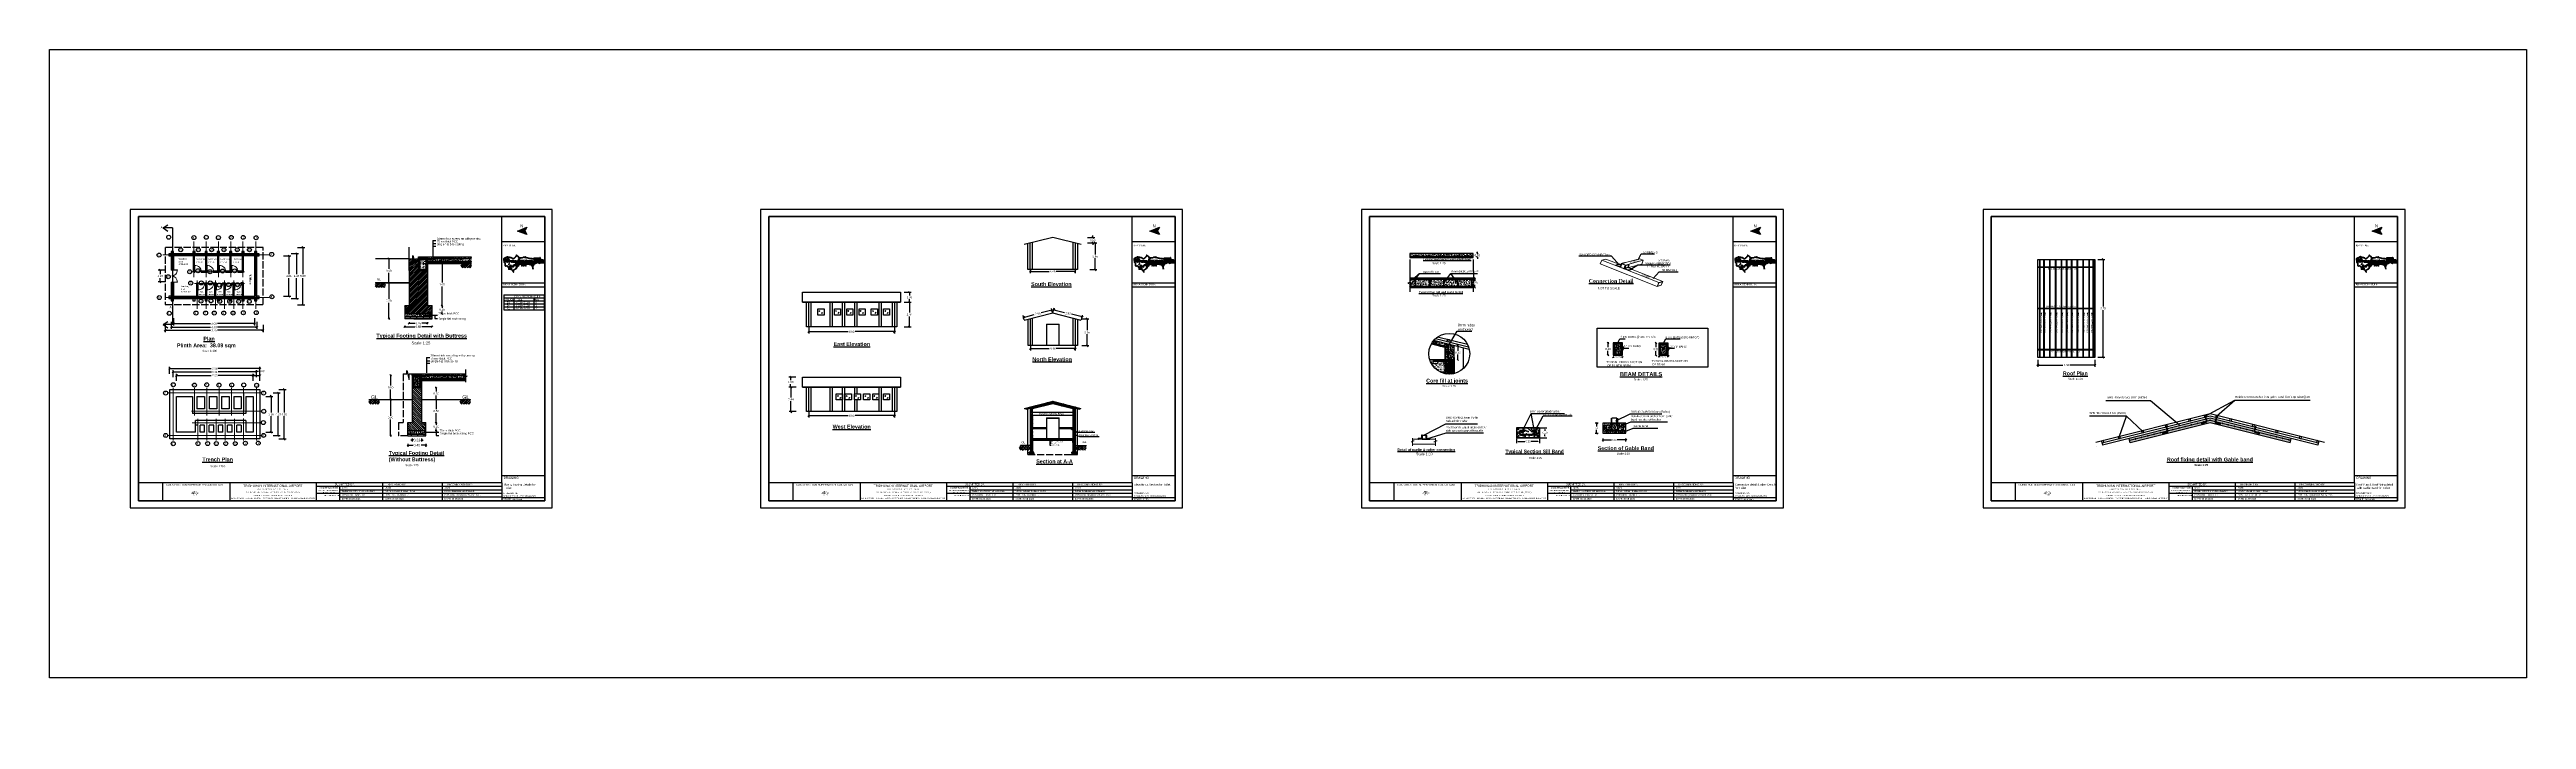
# Model space of a CAD drawing. Header units: metres. Extents: x 428 to 3974, y -4076 to 3914.
# Drawn here: x 942.9 to 1189.5, y -414.6 to -347.9 of the extents above; entities that cross this region are included whole.
import ezdxf
from ezdxf.enums import TextEntityAlignment as Align

# ---------------------------------------------------------------- set-up
doc = ezdxf.new("R2010")
doc.units = ezdxf.units.M
doc.header["$MEASUREMENT"] = 0
doc.header["$PDMODE"] = 2
for name, pattern in [('ACAD_ISO02W100', [15, 12, -3]), ('CENTER', [50.8, 31.75, -6.35, 6.35, -6.35]), ('CONTINOUS', [0]), ('DASHED', [0.75, 0.5, -0.25]), ('HIDDEN', [9.525, 6.35, -3.175]), ('VPP-MFME-01$0$HIDDEN2', [4.6875, 3.125, -1.5625])]:
    doc.linetypes.add(name, pattern=pattern)
for name, color, linetype, lineweight in [('0_Dimension', 52, 'Continuous', 9), ('C-ANNO-SYMB-1', 253, 'Continuous', 5), ('C-BLDG', 253, 'Continuous', 5), ('C-CLER-AERO', 253, 'Continuous', 5), ('C-EQPM-NAVD', 253, 'Continuous', 5), ('C-FENC-AIRF-LEAS', 253, 'Continuous', 0), ('C-FENC-AIRF-SECU', 253, 'DASHED', 0), ('C-NTWK-WATR-AIRF', 253, 'HIDDEN', 0), ('C-PARK-MARK', 253, 'Continuous', 9), ('C-ROAD-AIRF', 253, 'Continuous', 5), ('C-ROAD-LAND', 253, 'Continuous', 9), ('C-RUNN', 253, 'Continuous', 5), ('C-RUNN-CNTR', 253, 'Continuous', 18), ('C-RUNN-MARK', 253, 'Continuous', 0), ('C-RUNW-IDEN', 253, 'Continuous', 0), ('C-RUNW-MARK', 252, 'Continuous', 20), ('C-SHLD', 253, 'Continuous', 5), ('Doors', 3, 'Continuous', 20), ('hatch-back', 9, 'Continuous', 5)]:
    doc.layers.add(name, color=color, linetype=linetype, lineweight=lineweight)
for name, color, linetype in [('C-BLDG-TERM', 253, 'Continuous'), ('C-HUME PIPE', 253, 'Continuous'), ('C-STRM-HEAD WALL', 253, 'Continuous'), ('C-TAXI-OTLN', 4, 'Continuous'), ('Dimension', 7, 'Continuous'), ('Frame', 7, 'Continuous'), ('Roof', 221, 'CONTINOUS'), ('trench', 7, 'Continuous'), ('Truss', 202, 'Continuous'), ('wall', 150, 'Continuous'), ('window', 2, 'Continuous')]:
    doc.layers.add(name, color=color, linetype=linetype)
doc.styles.add('ADPI R', font='swiss.ttf')
doc.styles.add('ARIAL', font='arial.ttf')
doc.styles.add('labor camp', font='arial.ttf')
doc.styles.get("Standard").update_dxf_attribs({"font": 'arial.ttf'})
doc.styles.add('VPP-MFME-01$0$Standard', font='txt')
doc.linetypes.add('OLS', pattern='A,4,-2,4,-2,["OLS",ADPI R,S=1.2,R=0,X=-1.7,Y=-0.5],-2,4,-2,4,-2', length=26)
doc.dimstyles.new('1@10', dxfattribs={"dimtxt": 0.18, "dimasz": 0.18, "dimexe": 0.18, "dimexo": 0.0625, "dimgap": 0.09, "dimtad": 0, "dimtih": 1, "dimtoh": 1, "dimlfac": 0.1, "dimzin": 0, "dimdsep": 46, "dimtxsty": 'Standard', "dimcen": 0.09, "dimadec": 0, "dimazin": 0, "dimtfac": 1, "dimtofl": 0, "dimtmove": 0, "dimatfit": 3, "dimfxl": 1, "dimtolj": 1, "dimtzin": 0, "dimarcsym": 0})
doc.dimstyles.new('1@100', dxfattribs={"dimtxt": 0.2, "dimasz": 0.175, "dimexe": 0.18, "dimexo": 0.0625, "dimgap": 0.09, "dimtad": 0, "dimtih": 1, "dimtoh": 1, "dimzin": 0, "dimdsep": 46, "dimtxsty": 'labor camp', "dimblk": 'OBLIQUE', "dimcen": 0.09, "dimadec": 0, "dimazin": 0, "dimtfac": 1, "dimtofl": 0, "dimtmove": 1, "dimatfit": 3, "dimfxl": 0.525, "dimfxlon": 1, "dimtolj": 1, "dimtzin": 0, "dimarcsym": 0})
doc.dimstyles.new('1@25', dxfattribs={"dimtxt": 0.2, "dimasz": 0.15, "dimexe": 0.01, "dimexo": 0.45, "dimgap": 0.09, "dimtad": 0, "dimtih": 1, "dimtoh": 1, "dimlfac": 0.25, "dimzin": 0, "dimdsep": 46, "dimtxsty": 'labor camp', "dimblk": 'OBLIQUE', "dimcen": 0.09, "dimadec": 0, "dimazin": 0, "dimtfac": 1, "dimtofl": 0, "dimtmove": 1, "dimatfit": 3, "dimfxl": 0.1, "dimfxlon": 1, "dimtolj": 1, "dimtzin": 0, "dimarcsym": 0})
doc.dimstyles.new('Copy of 1@25', dxfattribs={"dimtxt": 1, "dimasz": 0.15, "dimexe": 0.01, "dimexo": 0.45, "dimgap": 0.09, "dimtad": 0, "dimtih": 1, "dimtoh": 1, "dimlfac": 0.04, "dimzin": 0, "dimdsep": 46, "dimtxsty": 'labor camp', "dimblk": 'OBLIQUE', "dimcen": 0.09, "dimadec": 0, "dimazin": 0, "dimtfac": 1, "dimtofl": 0, "dimtmove": 1, "dimatfit": 3, "dimfxl": 0.1, "dimfxlon": 1, "dimtolj": 1, "dimtzin": 0, "dimarcsym": 0})
doc.dimstyles.get("Standard").update_dxf_attribs({"dimtxt": 0.18, "dimasz": 0.18, "dimexe": 0.18, "dimexo": 0.0625, "dimgap": 0.09, "dimtad": 0, "dimtih": 1, "dimtoh": 1, "dimzin": 0, "dimdsep": 46, "dimtxsty": 'Standard', "dimcen": 0.09, "dimadec": 0, "dimazin": 0, "dimtfac": 1, "dimtofl": 0, "dimtmove": 0, "dimatfit": 3, "dimfxl": 1, "dimtolj": 1, "dimtzin": 0, "dimarcsym": 0})
pattern_1 = [(50, (649.5253, -261.2135), (0.3586301, -0.03137607), [0.0375, -0.4125]), (355, (649.5253, -261.2135), (-0.06937567, 0.37609607), [0.03, -0.33]), (100.4514, (649.5552, -261.2161), (0.2892547, 0.34471977), [0.0318701, -0.35057106]), (46.1842, (649.5253, -261.1135), (0.53362052, -0.0827595), [0.05625, -0.61875]), (96.6356, (649.5698, -261.1204), (0.46733135, 0.48705894), [0.04780514, -0.5258565]), (351.1842, (649.5253, -261.1135), (0.467331, 0.4870593), [0.045, -0.495]), (21, (649.5753, -261.1385), (0.29845353, -0.20130945), [0.0375, -0.4125]), (326, (649.5753, -261.1385), (0.12165767, 0.36257502), [0.03, -0.33]), (71.4514, (649.60018, -261.15527), (0.42011131, 0.16126525), [0.0318701, -0.35057106]), (37.5, (649.52531, -261.2135), (0.006079928, 0.166446927), [0, -0.326, 0, -0.335, 0, -0.33125]), (7.5, (649.52531, -261.2135), (0.13153477, 0.197205856), [0, -0.191, 0, -0.3185, 0, -0.12625]), (327.5, (649.41381, -261.2135), (0.26691122, -0.011277436), [0, -0.125, 0, -0.39, 0, -0.5175]), (317.5, (649.3638, -261.2135), (0.29159308, 0.05005249), [0, -0.1625, 0, -0.259, 0, -0.3675])]
pattern_2 = [(50, (-6.520944, 18.36636), (0.0717260183, -0.0062752135), [0.0075, -0.0825]), (355, (-6.520944, 18.36636), (-0.0138751334, 0.0752192134), [0.006, -0.066]), (100.4514, (-6.51497, 18.36584), (0.057850938, 0.068943954), [0.006374019, -0.070114211]), (46.1842, (-6.52094, 18.38636), (0.106724105, -0.0165519014), [0.01125, -0.12375]), (96.6356, (-6.51205, 18.38498), (0.093466271, 0.097411787), [0.009561029, -0.1051713]), (351.1842, (-6.52094, 18.38636), (0.093466195, 0.09741186), [0.009, -0.099]), (21, (-6.510944, 18.38136), (0.0596907052, -0.040261889), [0.0075, -0.0825]), (326, (-6.510944, 18.38136), (0.024331533, 0.0725150045), [0.006, -0.066]), (71.4514, (-6.50597, 18.37801), (0.084022263, 0.0322530497), [0.006374019, -0.070114211]), (37.5, (-6.520944, 18.366362), (0.00121598553, 0.0332893854), [0, -0.0652, 0, -0.067, 0, -0.06625]), (7.5, (-6.520944, 18.366362), (0.0263069537, 0.0394411712), [0, -0.0382, 0, -0.0637, 0, -0.02525]), (327.5, (-6.543244, 18.366362), (0.0533822436, -0.0022554872), [0, -0.025, 0, -0.078, 0, -0.1035]), (317.5, (-6.553244, 18.36636), (0.058318617, 0.0100104982), [0, -0.0325, 0, -0.0518, 0, -0.0735])]
pattern_3 = [(135, (-6.520944, 18.366362), (-0.0220970869, -0.0220970869), [])]
pattern_4 = [(135, (-6.520944, 18.496362), (-0.0220970869, -0.0220970869), [])]
pattern_5 = [(50, (-0.93755, 0), (0.0717260183, -0.0062752135), [0.0075, -0.0825]), (355, (-0.93755, 0), (-0.0138751334, 0.0752192134), [0.006, -0.066]), (100.4514, (-0.93157, -0.00052), (0.057850938, 0.068943954), [0.006374019, -0.070114211]), (46.1842, (-0.93755, 0.02), (0.106724105, -0.0165519014), [0.01125, -0.12375]), (96.6356, (-0.92865, 0.01862), (0.093466271, 0.097411787), [0.009561029, -0.1051713]), (351.1842, (-0.93755, 0.02), (0.093466195, 0.09741186), [0.009, -0.099]), (21, (-0.92755, 0.015), (0.0596907052, -0.040261889), [0.0075, -0.0825]), (326, (-0.92755, 0.015), (0.024331533, 0.0725150045), [0.006, -0.066]), (71.4514, (-0.922574, 0.011645), (0.084022263, 0.0322530497), [0.006374019, -0.070114211]), (37.5, (-0.937548, 0), (0.00121598553, 0.0332893854), [0, -0.0652, 0, -0.067, 0, -0.06625]), (7.5, (-0.93755, 0), (0.0263069537, 0.0394411712), [0, -0.0382, 0, -0.0637, 0, -0.02525]), (327.5, (-0.959848, 0), (0.0533822436, -0.0022554872), [0, -0.025, 0, -0.078, 0, -0.1035]), (317.5, (-0.96985, 0), (0.058318617, 0.0100104982), [0, -0.0325, 0, -0.0518, 0, -0.0735])]
pattern_6 = [(50, (0, 0), (0.0717260183, -0.0062752135), [0.0075, -0.0825]), (355, (0, 0), (-0.0138751334, 0.0752192134), [0.006, -0.066]), (100.4514, (0.00598, -0.00052), (0.057850938, 0.068943954), [0.006374019, -0.070114211]), (46.1842, (0, 0.02), (0.106724105, -0.0165519014), [0.01125, -0.12375]), (96.6356, (0.00889, 0.01862), (0.093466271, 0.097411787), [0.009561029, -0.1051713]), (351.1842, (0, 0.02), (0.093466195, 0.09741186), [0.009, -0.099]), (21, (0.01, 0.015), (0.0596907052, -0.040261889), [0.0075, -0.0825]), (326, (0.01, 0.015), (0.024331533, 0.0725150045), [0.006, -0.066]), (71.4514, (0.014974, 0.011645), (0.084022263, 0.0322530497), [0.006374019, -0.070114211]), (37.5, (0, 0), (0.00121598553, 0.0332893854), [0, -0.0652, 0, -0.067, 0, -0.06625]), (7.5, (0, 0), (0.0263069537, 0.0394411712), [0, -0.0382, 0, -0.0637, 0, -0.02525]), (327.5, (-0.0223, 0), (0.0533822436, -0.0022554872), [0, -0.025, 0, -0.078, 0, -0.1035]), (317.5, (-0.0323, 0), (0.058318617, 0.0100104982), [0, -0.0325, 0, -0.0518, 0, -0.0735])]
pattern_7 = [(0, (-1665.20366, 1162.5951), (0, 0.32), []), (90, (-1665.20366, 1162.5951), (-0.32, 0.32), [0.32, -0.32])]
pattern_8 = [(50, (-1665.20366, 1162.59508), (0.286904073, -0.025100854), [0.03, -0.33]), (355, (-1665.20366, 1162.59508), (-0.055500533, 0.300876853), [0.024, -0.264]), (100.451444, (-1665.17975, 1162.593), (0.231403539, 0.275775996), [0.025496077, -0.280456845]), (46.1842, (-1665.20366, 1162.6751), (0.426896532, -0.066207712), [0.045, -0.495]), (96.635635, (-1665.1681, 1162.66957), (0.37386478, 0.38964744), [0.038244137, -0.420685504]), (351.184164, (-1665.20366, 1162.6751), (0.37386478, 0.38964744), [0.036, -0.396]), (21, (-1665.16366, 1162.65508), (0.23876282, -0.161047556), [0.03, -0.33]), (326, (-1665.16366, 1162.65508), (0.097326133, 0.290060018), [0.024, -0.264]), (71.451445, (-1665.14376, 1162.64166), (0.33608895, 0.12901246), [0.025496076, -0.280456845]), (37.5, (-1665.20366, 1162.59508), (0.004863942, 0.1331575415), [0, -0.2608, 0, -0.268, 0, -0.265]), (7.5, (-1665.20366, 1162.59508), (0.105227815, 0.157764685), [0, -0.1528, 0, -0.2548, 0, -0.101]), (327.5, (-1665.29286, 1162.59508), (0.2135289745, -0.0090219487), [0, -0.1, 0, -0.312, 0, -0.414]), (317.5, (-1665.33286, 1162.59508), (0.233274468, 0.040041993), [0, -0.13, 0, -0.2072, 0, -0.294])]
pattern_9 = [(135, (-1665.20366, 1162.59508), (-0.106066017, -0.106066017), [])]
pattern_10 = [(50, (-1664.59583, 1174.24507), (0.286904073, -0.025100854), [0.03, -0.33]), (355, (-1664.59583, 1174.24507), (-0.055500533, 0.300876853), [0.024, -0.264]), (100.451444, (-1664.57192, 1174.24298), (0.231403539, 0.275775996), [0.025496077, -0.280456845]), (46.1842, (-1664.59583, 1174.32507), (0.426896532, -0.066207712), [0.045, -0.495]), (96.635635, (-1664.56026, 1174.31955), (0.37386478, 0.38964744), [0.038244137, -0.420685504]), (351.184164, (-1664.59583, 1174.32507), (0.37386478, 0.38964744), [0.036, -0.396]), (21, (-1664.55583, 1174.30507), (0.23876282, -0.161047556), [0.03, -0.33]), (326, (-1664.55583, 1174.30507), (0.097326133, 0.290060018), [0.024, -0.264]), (71.451445, (-1664.53594, 1174.29165), (0.33608895, 0.12901246), [0.025496076, -0.280456845]), (37.5, (-1664.59583, 1174.24507), (0.004863942, 0.1331575415), [0, -0.2608, 0, -0.268, 0, -0.265]), (7.5, (-1664.59583, 1174.24507), (0.105227815, 0.157764685), [0, -0.1528, 0, -0.2548, 0, -0.101]), (327.5, (-1664.68503, 1174.24507), (0.2135289745, -0.0090219487), [0, -0.1, 0, -0.312, 0, -0.414]), (317.5, (-1664.72503, 1174.24507), (0.233274468, 0.040041993), [0, -0.13, 0, -0.2072, 0, -0.294])]
pattern_11 = [(50, (160.7463, 1544.9642), (0.286904073, -0.025100854), [0.03, -0.33]), (355, (160.7463, 1544.9642), (-0.055500533, 0.300876853), [0.024, -0.264]), (100.4514, (160.7702, 1544.9621), (0.231403753, 0.275775817), [0.025496076, -0.280456845]), (46.1842, (160.7463, 1545.0442), (0.42689642, -0.066207606), [0.045, -0.495]), (96.6356, (160.78188, 1545.0387), (0.37386508, 0.38964715), [0.038244115, -0.4206852]), (351.1842, (160.7463, 1545.0442), (0.37386478, 0.38964744), [0.036, -0.396]), (21, (160.7863, 1545.0242), (0.23876282, -0.161047556), [0.03, -0.33]), (326, (160.7863, 1545.0242), (0.097326133, 0.29006002), [0.024, -0.264]), (71.4514, (160.8062, 1545.01078), (0.33608905, 0.1290122), [0.025496076, -0.280456845]), (37.5, (160.7463, 1544.9642), (0.004863942, 0.1331575415), [0, -0.2608, 0, -0.268, 0, -0.265]), (7.5, (160.7463, 1544.9642), (0.105227815, 0.157764685), [0, -0.1528, 0, -0.2548, 0, -0.101]), (327.5, (160.6571, 1544.9642), (0.2135289745, -0.0090219487), [0, -0.1, 0, -0.312, 0, -0.414]), (317.5, (160.6171, 1544.9642), (0.233274468, 0.040041993), [0, -0.13, 0, -0.2072, 0, -0.294])]

# ---------------------------------------------------------------- blocks, each defined once
blk = doc.blocks.new('Kholsi_Close-flat-1')
at = {"layer": 'C-STRM-HEAD WALL', "ltscale": 0.1}
for points in [[(0, 4), (2, 6)], [(0, 4), (0, -4)], [(0, -4), (3, -6)]]:
    blk.add_lwpolyline(points, dxfattribs=at)
blk = doc.blocks.new('Kholsi_Close-flat-2')
at = {"layer": 'C-STRM-HEAD WALL', "ltscale": 0.1}
for points in [[(0, 4), (-3, 6)], [(0, -4), (0, 4)], [(0, -4), (-2, -6)]]:
    blk.add_lwpolyline(points, dxfattribs=at)
blk = doc.blocks.new('Kholsi_Close-flat-3')
at = {"layer": 'C-STRM-HEAD WALL', "ltscale": 0.1}
for points in [[(0, 1), (1, 2)], [(0, 1), (0, -1)], [(0, -1), (1, -2)]]:
    blk.add_lwpolyline(points, dxfattribs=at)
blk = doc.blocks.new('Kholsi_Close-flat-4')
at = {"layer": 'C-STRM-HEAD WALL', "ltscale": 0.1}
for points in [[(0, 1), (-1, 2)], [(0, -1), (0, 1)], [(0, -1), (-1, -2)]]:
    blk.add_lwpolyline(points, dxfattribs=at)
blk = doc.blocks.new('Kholsi_Close-flat-5')
at = {"layer": 'C-STRM-HEAD WALL', "ltscale": 0.1, "elevation": -1323}
for points in [[(-3, 2), (-4, 3)], [(-2, -1), (-3, 2)], [(-2, -1), (-3, -1)]]:
    blk.add_lwpolyline(points, dxfattribs=at)
blk = doc.blocks.new('Kholsi_Close-flat-7')
at = {"layer": 'C-STRM-HEAD WALL', "ltscale": 0.1}
for points in [[(0, 4), (-2, 6)], [(0, -4), (0, 4)], [(0, -4), (-3, -6)]]:
    blk.add_lwpolyline(points, dxfattribs=at)
blk = doc.blocks.new('Kholsi_Close-flat-8')
at = {"layer": 'C-STRM-HEAD WALL', "ltscale": 0.1}
for points in [[(0, 4), (-2, 6)], [(0, -4), (0, 4)], [(0, -4), (-3, -6)]]:
    blk.add_lwpolyline(points, dxfattribs=at)
blk = doc.blocks.new('Kholsi_Close-flat-9')
at = {"layer": 'C-STRM-HEAD WALL', "ltscale": 0.1}
for points in [[(0, 4), (2, 6)], [(0, 4), (0, -4)], [(0, -4), (3, -6)]]:
    blk.add_lwpolyline(points, dxfattribs=at)
blk = doc.blocks.new('Sup 2400m-flat-1')
at = {"layer": 'C-RUNW-MARK'}
h = blk.add_hatch(color=256, dxfattribs=at)
h.paths.add_polyline_path([(172, 20), (172, 18), (150, 18), (150, 20)])
h.paths.add_polyline_path([(150, 16), (150, 15), (172, 15), (172, 16)])
h.paths.add_polyline_path([(172, 13), (172, 11), (150, 11), (150, 13)])
h = blk.add_hatch(color=256, dxfattribs=at)
h.paths.add_polyline_path([(322, 20), (322, 18), (300, 18), (300, 20)])
h.paths.add_polyline_path([(300, 16), (300, 15), (322, 15), (322, 16)])
h.paths.add_polyline_path([(322, 13), (322, 11), (300, 11), (300, 13)])
h = blk.add_hatch(color=256, dxfattribs=at)
h.paths.add_polyline_path([(922, -13), (922, -11), (900, -11), (900, -13)])
h.paths.add_polyline_path([(922, 13), (922, 11), (900, 11), (900, 13)])
h.paths.add_polyline_path([(772, -13), (772, -11), (750, -11), (750, -13)])
h.paths.add_polyline_path([(772, 13), (772, 11), (750, 11), (750, 13)])
h.paths.add_polyline_path([(622, -16), (622, -15), (600, -15), (600, -16)])
h.paths.add_polyline_path([(600, -13), (600, -11), (622, -11), (622, -13)])
h.paths.add_polyline_path([(622, 16), (622, 15), (600, 15), (600, 16)])
h.paths.add_polyline_path([(600, 13), (600, 11), (622, 11), (622, 13)])
h = blk.add_hatch(color=256, dxfattribs=at)
h.paths.add_polyline_path([(172, -20), (172, -18), (150, -18), (150, -20)])
h.paths.add_polyline_path([(150, -16), (150, -15), (172, -15), (172, -16)])
h.paths.add_polyline_path([(172, -13), (172, -11), (150, -11), (150, -13)])
h = blk.add_hatch(color=256, dxfattribs=at)
h.paths.add_polyline_path([(322, -20), (322, -18), (300, -18), (300, -20)])
h.paths.add_polyline_path([(300, -16), (300, -15), (322, -15), (322, -16)])
h.paths.add_polyline_path([(322, -13), (322, -11), (300, -11), (300, -13)])
for points in [[(172, 20), (172, 18), (150, 18), (150, 20)], [(150, 16), (150, 15), (172, 15), (172, 16)], [(172, 13), (172, 11), (150, 11), (150, 13)], [(322, 20), (322, 18), (300, 18), (300, 20)], [(300, 16), (300, 15), (322, 15), (322, 16)], [(322, 13), (322, 11), (300, 11), (300, 13)], [(622, 16), (622, 15), (600, 15), (600, 16)], [(600, 13), (600, 11), (622, 11), (622, 13)], [(772, 13), (772, 11), (750, 11), (750, 13)], [(922, 13), (922, 11), (900, 11), (900, 13)], [(172, -13), (172, -11), (150, -11), (150, -13)], [(150, -16), (150, -15), (172, -15), (172, -16)], [(172, -20), (172, -18), (150, -18), (150, -20)], [(322, -13), (322, -11), (300, -11), (300, -13)], [(300, -16), (300, -15), (322, -15), (322, -16)], [(322, -20), (322, -18), (300, -18), (300, -20)], [(600, -13), (600, -11), (622, -11), (622, -13)], [(622, -16), (622, -15), (600, -15), (600, -16)], [(772, -13), (772, -11), (750, -11), (750, -13)], [(922, -13), (922, -11), (900, -11), (900, -13)]]:
    blk.add_lwpolyline(points, close=True, dxfattribs=at)
blk = doc.blocks.new('ID PISTE - 20-flat-1')
at = {"layer": 'C-RUNW-MARK'}
h = blk.add_hatch(color=256, dxfattribs=at)
h.paths.add_polyline_path([(57, -1), (48, -1), (48, -4), (57, -4)])
h.paths.add_polyline_path([(56, -3), (56, -2), (50, -2), (50, -3)], flags=16)
h.paths.add_polyline_path([(57, 4), (57, 1), (54, 1), (50, 3), (50, 3), (50, 1), (48, 1), (48, 4), (51, 4), (54, 2), (56, 2), (56, 3), (55, 3), (55, 4)])
at = {"layer": 'C-RUNW-MARK', "flags": 128}
for points in [[(57, 4), (57, 1), (54, 1), (50, 3), (50, 3), (50, 1), (48, 1), (48, 4), (51, 4), (54, 2), (56, 2), (56, 3), (55, 3), (55, 4)], [(57, -1), (48, -1), (48, -4), (57, -4)], [(56, -3), (56, -2), (50, -2), (50, -3)]]:
    blk.add_lwpolyline(points, close=True, dxfattribs=at)
blk = doc.blocks.new('ID PISTE - 02-flat-1')
at = {"layer": 'C-RUNW-MARK'}
h = blk.add_hatch(color=256, dxfattribs=at)
h.paths.add_polyline_path([(-57, 1), (-57, 4), (-54, 4), (-50, 2), (-50, 2), (-50, 4), (-48, 4), (-48, 1), (-51, 1), (-54, 3), (-56, 3), (-56, 2), (-55, 2), (-55, 1)])
h.paths.add_polyline_path([(-57, -4), (-48, -4), (-48, -1), (-57, -1)])
h.paths.add_polyline_path([(-56, -2), (-56, -3), (-50, -3), (-50, -2)], flags=16)
at = {"layer": 'C-RUNW-MARK', "flags": 128}
for points in [[(-57, 1), (-57, 4), (-54, 4), (-50, 2), (-50, 2), (-50, 4), (-48, 4), (-48, 1), (-51, 1), (-54, 3), (-56, 3), (-56, 2), (-55, 2), (-55, 1)], [(-57, -4), (-48, -4), (-48, -1), (-57, -1)], [(-56, -2), (-56, -3), (-50, -3), (-50, -2)]]:
    blk.add_lwpolyline(points, close=True, dxfattribs=at)
blk = doc.blocks.new('*U17')
at = {"layer": 'C-RUNN-MARK'}
for points in [[(634159, 3064682), (634158, 3064682), (634147, 3064655), (634148, 3064654)], [(634177, 3064729), (634176, 3064729), (634166, 3064701), (634166, 3064701)], [(634196, 3064775), (634195, 3064776), (634184, 3064748), (634185, 3064747)], [(634214, 3064822), (634213, 3064822), (634202, 3064794), (634203, 3064794)], [(634232, 3064868), (634231, 3064869), (634220, 3064841), (634221, 3064840)], [(634250, 3064915), (634249, 3064915), (634238, 3064887), (634239, 3064887)], [(634269, 3064961), (634268, 3064962), (634257, 3064934), (634258, 3064934)], [(634287, 3065008), (634286, 3065008), (634275, 3064980), (634276, 3064980)], [(634305, 3065055), (634304, 3065055), (634293, 3065027), (634294, 3065027)], [(634323, 3065101), (634322, 3065101), (634311, 3065074), (634312, 3065073)], [(634341, 3065148), (634341, 3065148), (634330, 3065120), (634331, 3065120)], [(634360, 3065194), (634359, 3065195), (634348, 3065167), (634349, 3065166)], [(634378, 3065241), (634377, 3065241), (634366, 3065213), (634367, 3065213)], [(634396, 3065287), (634395, 3065288), (634384, 3065260), (634385, 3065259)], [(634414, 3065334), (634414, 3065334), (634403, 3065306), (634404, 3065306)], [(634433, 3065380), (634432, 3065381), (634421, 3065353), (634422, 3065353)], [(634451, 3065427), (634450, 3065427), (634439, 3065399), (634440, 3065399)], [(634469, 3065474), (634468, 3065474), (634457, 3065446), (634458, 3065446)], [(634487, 3065520), (634487, 3065520), (634476, 3065493), (634476, 3065492)], [(634506, 3065567), (634505, 3065567), (634494, 3065539), (634495, 3065539)], [(634524, 3065613), (634523, 3065614), (634512, 3065586), (634513, 3065585)], [(634542, 3065660), (634541, 3065660), (634530, 3065632), (634531, 3065632)], [(634560, 3065706), (634560, 3065707), (634549, 3065679), (634549, 3065678)], [(634579, 3065753), (634578, 3065753), (634567, 3065725), (634568, 3065725)], [(634597, 3065799), (634596, 3065800), (634585, 3065772), (634586, 3065772)], [(634615, 3065846), (634614, 3065846), (634603, 3065818), (634604, 3065818)], [(634633, 3065893), (634633, 3065893), (634622, 3065865), (634622, 3065865)], [(634652, 3065939), (634651, 3065939), (634640, 3065911), (634641, 3065911)], [(634670, 3065986), (634669, 3065986), (634658, 3065958), (634659, 3065958)], [(634688, 3066032), (634687, 3066033), (634676, 3066005), (634677, 3066004)], [(634706, 3066079), (634705, 3066079), (634695, 3066051), (634695, 3066051)], [(634725, 3066125), (634724, 3066126), (634713, 3066098), (634714, 3066097)], [(634743, 3066172), (634742, 3066172), (634731, 3066144), (634732, 3066144)], [(634761, 3066218), (634760, 3066219), (634749, 3066191), (634750, 3066190)], [(634778, 3066265), (634768, 3066237), (634768, 3066237), (634779, 3066265)], [(634797, 3066312), (634786, 3066284), (634787, 3066284), (634798, 3066312)], [(633776, 3063705), (633775, 3063705), (633764, 3063677), (633765, 3063677)], [(633794, 3063751), (633793, 3063751), (633782, 3063723), (633783, 3063723)], [(633812, 3063798), (633812, 3063798), (633801, 3063770), (633801, 3063770)], [(633831, 3063844), (633830, 3063845), (633819, 3063817), (633820, 3063816)], [(633849, 3063891), (633848, 3063891), (633837, 3063863), (633838, 3063863)], [(633867, 3063937), (633866, 3063938), (633855, 3063910), (633856, 3063909)], [(633885, 3063984), (633885, 3063984), (633874, 3063956), (633874, 3063956)], [(633904, 3064030), (633903, 3064031), (633892, 3064003), (633893, 3064002)], [(633922, 3064077), (633921, 3064077), (633910, 3064049), (633911, 3064049)], [(633940, 3064124), (633939, 3064124), (633928, 3064096), (633929, 3064096)], [(633958, 3064170), (633958, 3064170), (633947, 3064142), (633947, 3064142)], [(633977, 3064217), (633976, 3064217), (633965, 3064189), (633966, 3064189)], [(633995, 3064263), (633994, 3064264), (633983, 3064236), (633984, 3064235)], [(634013, 3064310), (634012, 3064310), (634001, 3064282), (634002, 3064282)], [(634031, 3064356), (634031, 3064357), (634020, 3064329), (634020, 3064328)], [(634050, 3064403), (634049, 3064403), (634038, 3064375), (634039, 3064375)], [(634068, 3064449), (634067, 3064450), (634056, 3064422), (634057, 3064421)], [(634086, 3064496), (634085, 3064496), (634074, 3064468), (634075, 3064468)], [(634104, 3064543), (634103, 3064543), (634093, 3064515), (634093, 3064515)], [(634123, 3064589), (634122, 3064589), (634111, 3064561), (634112, 3064561)], [(634141, 3064636), (634140, 3064636), (634129, 3064608), (634130, 3064608)]]:
    blk.add_hatch(color=256, dxfattribs=at).paths.add_polyline_path(points)
for points in [[(634158, 3064682), (634147, 3064655), (634148, 3064654), (634159, 3064682)], [(634176, 3064729), (634166, 3064701), (634166, 3064701), (634177, 3064729)], [(634195, 3064776), (634184, 3064748), (634185, 3064747), (634196, 3064775)], [(634213, 3064822), (634202, 3064794), (634203, 3064794), (634214, 3064822)], [(634231, 3064869), (634220, 3064841), (634221, 3064840), (634232, 3064868)], [(634249, 3064915), (634238, 3064887), (634239, 3064887), (634250, 3064915)], [(634268, 3064962), (634257, 3064934), (634258, 3064934), (634269, 3064961)], [(634286, 3065008), (634275, 3064980), (634276, 3064980), (634287, 3065008)], [(634304, 3065055), (634293, 3065027), (634294, 3065027), (634305, 3065055)], [(634322, 3065101), (634311, 3065074), (634312, 3065073), (634323, 3065101)], [(634341, 3065148), (634330, 3065120), (634331, 3065120), (634341, 3065148)], [(634359, 3065195), (634348, 3065167), (634349, 3065166), (634360, 3065194)], [(634377, 3065241), (634366, 3065213), (634367, 3065213), (634378, 3065241)], [(634395, 3065288), (634384, 3065260), (634385, 3065259), (634396, 3065287)], [(634414, 3065334), (634403, 3065306), (634404, 3065306), (634414, 3065334)], [(634432, 3065381), (634421, 3065353), (634422, 3065353), (634433, 3065380)], [(634450, 3065427), (634439, 3065399), (634440, 3065399), (634451, 3065427)], [(634468, 3065474), (634457, 3065446), (634458, 3065446), (634469, 3065474)], [(634487, 3065520), (634476, 3065493), (634476, 3065492), (634487, 3065520)], [(634505, 3065567), (634494, 3065539), (634495, 3065539), (634506, 3065567)], [(634523, 3065614), (634512, 3065586), (634513, 3065585), (634524, 3065613)], [(634541, 3065660), (634530, 3065632), (634531, 3065632), (634542, 3065660)], [(634560, 3065707), (634549, 3065679), (634549, 3065678), (634560, 3065706)], [(634578, 3065753), (634567, 3065725), (634568, 3065725), (634579, 3065753)], [(634596, 3065800), (634585, 3065772), (634586, 3065772), (634597, 3065799)], [(634614, 3065846), (634603, 3065818), (634604, 3065818), (634615, 3065846)], [(634633, 3065893), (634622, 3065865), (634622, 3065865), (634633, 3065893)], [(634651, 3065939), (634640, 3065911), (634641, 3065911), (634652, 3065939)], [(634669, 3065986), (634658, 3065958), (634659, 3065958), (634670, 3065986)], [(634687, 3066033), (634676, 3066005), (634677, 3066004), (634688, 3066032)], [(634705, 3066079), (634695, 3066051), (634695, 3066051), (634706, 3066079)], [(634724, 3066126), (634713, 3066098), (634714, 3066097), (634725, 3066125)], [(634742, 3066172), (634731, 3066144), (634732, 3066144), (634743, 3066172)], [(634760, 3066219), (634749, 3066191), (634750, 3066190), (634761, 3066218)], [(634778, 3066265), (634768, 3066237), (634768, 3066237), (634779, 3066265)], [(634797, 3066312), (634786, 3066284), (634787, 3066284), (634798, 3066312)], [(633775, 3063705), (633764, 3063677), (633765, 3063677), (633776, 3063705)], [(633793, 3063751), (633782, 3063723), (633783, 3063723), (633794, 3063751)], [(633812, 3063798), (633801, 3063770), (633801, 3063770), (633812, 3063798)], [(633830, 3063845), (633819, 3063817), (633820, 3063816), (633831, 3063844)], [(633848, 3063891), (633837, 3063863), (633838, 3063863), (633849, 3063891)], [(633866, 3063938), (633855, 3063910), (633856, 3063909), (633867, 3063937)], [(633885, 3063984), (633874, 3063956), (633874, 3063956), (633885, 3063984)], [(633903, 3064031), (633892, 3064003), (633893, 3064002), (633904, 3064030)], [(633921, 3064077), (633910, 3064049), (633911, 3064049), (633922, 3064077)], [(633939, 3064124), (633928, 3064096), (633929, 3064096), (633940, 3064124)], [(633958, 3064170), (633947, 3064142), (633947, 3064142), (633958, 3064170)], [(633976, 3064217), (633965, 3064189), (633966, 3064189), (633977, 3064217)], [(633994, 3064264), (633983, 3064236), (633984, 3064235), (633995, 3064263)], [(634012, 3064310), (634001, 3064282), (634002, 3064282), (634013, 3064310)], [(634031, 3064357), (634020, 3064329), (634020, 3064328), (634031, 3064356)], [(634049, 3064403), (634038, 3064375), (634039, 3064375), (634050, 3064403)], [(634067, 3064450), (634056, 3064422), (634057, 3064421), (634068, 3064449)], [(634085, 3064496), (634074, 3064468), (634075, 3064468), (634086, 3064496)], [(634103, 3064543), (634093, 3064515), (634093, 3064515), (634104, 3064543)], [(634122, 3064589), (634111, 3064561), (634112, 3064561), (634123, 3064589)], [(634140, 3064636), (634129, 3064608), (634130, 3064608), (634141, 3064636)]]:
    blk.add_lwpolyline(points, close=True, dxfattribs=at)
blk = doc.blocks.new('W-EQUP-NAVG-flat-1')
at = {"layer": 'C-EQPM-NAVD', "linetype": 'VPP-MFME-01$0$HIDDEN2'}
for p, q in [((-13, 4), (-14, -2)), ((-9, 10), (-13, 5)), ((-12, 5), (-13, 5)), ((-13, 4), (-13, 5)), ((-12, 4), (-13, 5)), ((-12, 4), (-13, 4)), ((-13, -2), (-13, 4)), ((-12, 5), (-9, 10)), ((-12, 4), (-12, 5)), ((-7, 3), (-12, 5)), ((-7, 2), (-12, 4)), ((-10, 10), (-9, 11)), ((-9, 9), (-10, 10)), ((-8, 10), (-9, 11)), ((-8, 10), (-9, 11)), ((-9, 9), (-8, 10)), ((-3, 13), (-8, 11)), ((-8, 11), (-3, 13)), ((-8, 2), (-6, -5)), ((-2, 8), (-7, 3)), ((-2, 7), (-7, 3)), ((-6, 3), (-7, 3)), ((-7, 2), (-7, 3)), ((-6, 2), (-7, 2)), ((-6, 2), (-7, 2)), ((-7, 2), (-6, -4)), ((-6, 2), (-6, 3)), ((-1, 0), (-6, 2)), ((-1, 1), (-6, 2)), ((-3, 14), (-2, 14)), ((-3, 13), (-3, 14)), ((-3, 13), (-2, 13)), ((-2, 7), (-3, 13)), ((4, 13), (-2, 14)), ((-2, 13), (-2, 14)), ((-2, 13), (-2, 14)), ((-2, 13), (4, 13)), ((-1, 7), (-2, 13)), ((-2, 6), (-2, 7)), ((-2, 7), (-1, 7)), ((-2, 6), (0, 6)), ((6, 5), (-1, 8)), ((0, 6), (-1, 7)), ((5, 5), (-1, 7)), ((-1, 6), (-1, 7)), ((0, 1), (-1, 6)), ((0, 1), (-1, 6)), ((0, 0), (0, 0)), ((0, 0), (0, 0)), ((0, 0), (0, 0)), ((1, 1), (5, 4)), ((1, 0), (5, 4)), ((4, 12), (4, 13)), ((4, 13), (5, 13)), ((4, 12), (5, 13)), ((4, 12), (5, 12)), ((4, 4), (5, 5)), ((4, 4), (5, 4)), ((5, 12), (5, 13)), ((10, 9), (5, 13)), ((5, 12), (10, 9)), ((5, 5), (10, 9)), ((5, 5), (6, 4)), ((5, 4), (5, 5)), ((5, 4), (6, 4)), ((6, 5), (10, 8)), ((8, -2), (6, 5)), ((7, -2), (6, 4)), ((9, 9), (10, 10)), ((9, 9), (10, 8)), ((10, 10), (11, 9)), ((10, 8), (11, 9)), ((10, 8), (11, 9)), ((13, 3), (11, 8)), ((11, 8), (13, 3)), ((13, 3), (14, 3)), ((13, 3), (13, 2)), ((13, 2), (13, -4)), ((13, -4), (14, 2)), ((13, 2), (14, 2)), ((13, 2), (14, 2)), ((14, 3), (14, 2)), ((-13, -2), (-14, -2)), ((-14, -3), (-14, -2)), ((-13, -2), (-14, -2)), ((-13, -3), (-14, -3)), ((-13, -3), (-13, -2)), ((-13, -3), (-11, -8)), ((-11, -8), (-13, -3)), ((-10, -8), (-11, -9)), ((-10, -8), (-11, -9)), ((-10, -10), (-11, -9)), ((-6, -5), (-10, -8)), ((-5, -5), (-10, -9)), ((-9, -9), (-10, -8)), ((-9, -9), (-10, -10)), ((-5, -12), (-10, -9)), ((-10, -9), (-5, -13)), ((-5, -4), (-6, -4)), ((-5, -5), (-6, -4)), ((-6, -5), (1, -8)), ((-1, 0), (-5, -4)), ((-1, -1), (-5, -4)), ((-4, -4), (-5, -5)), ((-4, -4), (-5, -4)), ((-5, -4), (-5, -5)), ((-5, -5), (1, -7)), ((-5, -12), (-5, -13)), ((-4, -12), (-5, -12)), ((-4, -12), (-5, -13)), ((-4, -13), (-5, -13)), ((-4, -12), (-4, -13)), ((-4, -13), (2, -14)), ((2, -13), (-4, -13)), ((0, 0), (0, 0)), ((0, -1), (1, -6)), ((0, -1), (1, -6)), ((0, -6), (1, -7)), ((2, -6), (0, -6)), ((1, 0), (6, -2)), ((1, -1), (6, -2)), ((1, -6), (1, -7)), ((2, -7), (1, -7)), ((1, -7), (2, -13)), ((2, -7), (7, -3)), ((2, -8), (7, -3)), ((2, -6), (2, -7)), ((2, -7), (3, -13)), ((3, -13), (2, -13)), ((2, -13), (2, -14)), ((2, -13), (2, -14)), ((3, -14), (2, -14)), ((3, -13), (8, -11)), ((8, -11), (3, -13)), ((3, -13), (3, -14)), ((6, -2), (7, -2)), ((6, -2), (6, -3)), ((6, -2), (7, -2)), ((6, -3), (7, -3)), ((7, -2), (7, -3)), ((7, -2), (12, -4)), ((7, -3), (12, -5)), ((9, -9), (8, -10)), ((8, -10), (9, -11)), ((8, -10), (9, -11)), ((9, -10), (13, -5)), ((12, -5), (9, -10)), ((9, -9), (10, -10)), ((10, -10), (9, -11)), ((12, -4), (13, -4)), ((12, -4), (12, -5)), ((12, -4), (13, -5)), ((12, -5), (13, -5)), ((13, -4), (13, -5))]:
    blk.add_line(p, q, dxfattribs=at)
for points in [[(10, -12), (3, -15), (-5, -15), (-12, -10), (-15, -3), (-15, 5), (-10, 12), (-3, 15), (5, 15), (12, 10), (15, 3), (15, -5), (10, -12)], [(0, 1), (-1, 1)], [(-1, 0), (-1, 0)], [(1, 1), (0, 1)], [(1, 0), (1, 0)], [(-1, -1), (0, -1)], [(0, -1), (1, -1)]]:
    blk.add_lwpolyline(points, dxfattribs=at)
blk.add_lwpolyline([(-1, 8), (1, 12), (6, 10), (5, 6)], close=True, dxfattribs=at)
for centre in [(-13, 5), (-9, 10), (-6, 2), (-4, 5), (-2, 13), (-1, 7), (0, 0), (2, 6), (5, 13), (5, 4), (7, 1), (10, 9), (13, 2), (-13, -2), (-10, -9), (-7, -1), (-5, -4), (-5, -13), (-2, -6), (1, -7), (2, -13), (4, -5), (6, -2), (9, -10), (13, -5)]:
    blk.add_circle(centre, 0.2, dxfattribs=at)
blk = doc.blocks.new('Sup 2400m-flat-2')
at = {"layer": 'C-RUNW-MARK'}
h = blk.add_hatch(color=256, dxfattribs=at)
h.paths.add_polyline_path([(-923, 13), (-923, 11), (-900, 11), (-900, 13)])
h.paths.add_polyline_path([(-923, -13), (-923, -11), (-900, -11), (-900, -13)])
h.paths.add_polyline_path([(-773, 13), (-773, 11), (-750, 11), (-750, 13)])
h.paths.add_polyline_path([(-773, -13), (-773, -11), (-750, -11), (-750, -13)])
h.paths.add_polyline_path([(-623, 16), (-623, 15), (-600, 15), (-600, 16)])
h.paths.add_polyline_path([(-600, 13), (-600, 11), (-623, 11), (-623, 13)])
h.paths.add_polyline_path([(-623, -16), (-623, -15), (-600, -15), (-600, -16)])
h.paths.add_polyline_path([(-600, -13), (-600, -11), (-623, -11), (-623, -13)])
h = blk.add_hatch(color=256, dxfattribs=at)
h.paths.add_polyline_path([(-323, 20), (-323, 18), (-300, 18), (-300, 20)])
h.paths.add_polyline_path([(-300, 16), (-300, 15), (-323, 15), (-323, 16)])
h.paths.add_polyline_path([(-323, 13), (-323, 11), (-300, 11), (-300, 13)])
h = blk.add_hatch(color=256, dxfattribs=at)
h.paths.add_polyline_path([(-173, 20), (-173, 18), (-150, 18), (-150, 20)])
h.paths.add_polyline_path([(-150, 16), (-150, 15), (-173, 15), (-173, 16)])
h.paths.add_polyline_path([(-173, 13), (-173, 11), (-150, 11), (-150, 13)])
h = blk.add_hatch(color=256, dxfattribs=at)
h.paths.add_polyline_path([(-323, -20), (-323, -18), (-300, -18), (-300, -20)])
h.paths.add_polyline_path([(-300, -16), (-300, -15), (-323, -15), (-323, -16)])
h.paths.add_polyline_path([(-323, -13), (-323, -11), (-300, -11), (-300, -13)])
h = blk.add_hatch(color=256, dxfattribs=at)
h.paths.add_polyline_path([(-173, -20), (-173, -18), (-150, -18), (-150, -20)])
h.paths.add_polyline_path([(-150, -16), (-150, -15), (-173, -15), (-173, -16)])
h.paths.add_polyline_path([(-173, -13), (-173, -11), (-150, -11), (-150, -13)])
for points in [[(-923, 13), (-923, 11), (-900, 11), (-900, 13)], [(-773, 13), (-773, 11), (-750, 11), (-750, 13)], [(-623, 16), (-623, 15), (-600, 15), (-600, 16)], [(-600, 13), (-600, 11), (-623, 11), (-623, 13)], [(-323, 20), (-323, 18), (-300, 18), (-300, 20)], [(-300, 16), (-300, 15), (-323, 15), (-323, 16)], [(-323, 13), (-323, 11), (-300, 11), (-300, 13)], [(-173, 20), (-173, 18), (-150, 18), (-150, 20)], [(-150, 16), (-150, 15), (-173, 15), (-173, 16)], [(-173, 13), (-173, 11), (-150, 11), (-150, 13)], [(-923, -13), (-923, -11), (-900, -11), (-900, -13)], [(-773, -13), (-773, -11), (-750, -11), (-750, -13)], [(-600, -13), (-600, -11), (-623, -11), (-623, -13)], [(-623, -16), (-623, -15), (-600, -15), (-600, -16)], [(-323, -13), (-323, -11), (-300, -11), (-300, -13)], [(-300, -16), (-300, -15), (-323, -15), (-323, -16)], [(-323, -20), (-323, -18), (-300, -18), (-300, -20)], [(-173, -13), (-173, -11), (-150, -11), (-150, -13)], [(-150, -16), (-150, -15), (-173, -15), (-173, -16)], [(-173, -20), (-173, -18), (-150, -18), (-150, -20)]]:
    blk.add_lwpolyline(points, close=True, dxfattribs=at)
blk = doc.blocks.new('SEUIL 45-flat-1')
at = {"layer": 'C-RUNW-IDEN'}
h = blk.add_hatch(color=256, dxfattribs=at)
h.paths.add_polyline_path([(-36, 21), (-6, 21), (-6, 19), (-36, 19)])
h.paths.add_polyline_path([(-36, 14), (-6, 14), (-6, 12), (-36, 12)])
h.paths.add_polyline_path([(-6, 11), (-36, 11), (-36, 9), (-6, 9)])
h.paths.add_polyline_path([(-36, 7), (-6, 7), (-6, 5), (-36, 5)])
h.paths.add_polyline_path([(-36, 4), (-6, 4), (-6, 2), (-36, 2)])
h.paths.add_polyline_path([(-6, 18), (-6, 16), (-36, 16), (-36, 18)])
h.paths.add_polyline_path([(-36, -21), (-6, -21), (-6, -19), (-36, -19)])
h.paths.add_polyline_path([(-36, -14), (-6, -14), (-6, -12), (-36, -12)])
h.paths.add_polyline_path([(-6, -11), (-36, -11), (-36, -9), (-6, -9)])
h.paths.add_polyline_path([(-36, -7), (-6, -7), (-6, -5), (-36, -5)])
h.paths.add_polyline_path([(-36, -4), (-6, -4), (-6, -2), (-36, -2)])
h.paths.add_polyline_path([(-6, -18), (-6, -16), (-36, -16), (-36, -18)])
blk.add_line((0, 22), (0, -23), dxfattribs=at)
for points in [[(-36, 21), (-6, 21), (-6, 19), (-36, 19)], [(-6, 18), (-6, 16), (-36, 16), (-36, 18)], [(-36, 14), (-6, 14), (-6, 12), (-36, 12)], [(-6, 11), (-36, 11), (-36, 9), (-6, 9)], [(-36, 7), (-6, 7), (-6, 5), (-36, 5)], [(-36, 4), (-6, 4), (-6, 2), (-36, 2)], [(-36, -4), (-6, -4), (-6, -2), (-36, -2)], [(-36, -7), (-6, -7), (-6, -5), (-36, -5)], [(-6, -11), (-36, -11), (-36, -9), (-6, -9)], [(-36, -14), (-6, -14), (-6, -12), (-36, -12)], [(-6, -18), (-6, -16), (-36, -16), (-36, -18)], [(-36, -21), (-6, -21), (-6, -19), (-36, -19)]]:
    blk.add_lwpolyline(points, close=True, dxfattribs=at)
blk = doc.blocks.new('SEUIL 45-flat-2')
at = {"layer": 'C-RUNW-IDEN'}
h = blk.add_hatch(color=256, dxfattribs=at)
h.paths.add_polyline_path([(36, -21), (6, -21), (6, -19), (36, -19)])
h.paths.add_polyline_path([(36, -14), (6, -14), (6, -12), (36, -12)])
h.paths.add_polyline_path([(6, -11), (36, -11), (36, -9), (6, -9)])
h.paths.add_polyline_path([(36, -7), (6, -7), (6, -5), (36, -5)])
h.paths.add_polyline_path([(36, -4), (6, -4), (6, -2), (36, -2)])
h.paths.add_polyline_path([(6, -18), (6, -16), (36, -16), (36, -18)])
h.paths.add_polyline_path([(36, 21), (6, 21), (6, 19), (36, 19)])
h.paths.add_polyline_path([(36, 14), (6, 14), (6, 12), (36, 12)])
h.paths.add_polyline_path([(6, 11), (36, 11), (36, 9), (6, 9)])
h.paths.add_polyline_path([(36, 7), (6, 7), (6, 5), (36, 5)])
h.paths.add_polyline_path([(36, 4), (6, 4), (6, 2), (36, 2)])
h.paths.add_polyline_path([(6, 18), (6, 16), (36, 16), (36, 18)])
blk.add_line((0, -23), (0, 22), dxfattribs=at)
for points in [[(36, 21), (6, 21), (6, 19), (36, 19)], [(6, 18), (6, 16), (36, 16), (36, 18)], [(36, 14), (6, 14), (6, 12), (36, 12)], [(6, 11), (36, 11), (36, 9), (6, 9)], [(36, 7), (6, 7), (6, 5), (36, 5)], [(36, 4), (6, 4), (6, 2), (36, 2)], [(36, -4), (6, -4), (6, -2), (36, -2)], [(36, -7), (6, -7), (6, -5), (36, -5)], [(6, -11), (36, -11), (36, -9), (6, -9)], [(36, -14), (6, -14), (6, -12), (36, -12)], [(6, -18), (6, -16), (36, -16), (36, -18)], [(36, -21), (6, -21), (6, -19), (36, -19)]]:
    blk.add_lwpolyline(points, close=True, dxfattribs=at)
blk = doc.blocks.new('_Oblique')
at = {"color": 0, "linetype": 'ByBlock', "lineweight": -2}
blk.add_line((-0.5, -0.5), (0.5, 0.5), dxfattribs=at)
blk = doc.blocks.new('*D141')
at = {"layer": 'Defpoints', "color": 0, "transparency": 16777216}
for p in [(963.88, -379.66), (954.89, -381.75), (963.88, -381.75)]:
    blk.add_point(p, dxfattribs=at)
at = {"layer": 'window', "color": 0, "lineweight": -2, "transparency": 16777216}
for p, q in [((954.89, -380.19), (954.89, -379.48)), ((954.89, -379.66), (959.03, -379.66)), ((963.88, -379.66), (959.73, -379.66)), ((963.88, -380.19), (963.88, -379.48))]:
    blk.add_line(p, q, dxfattribs=at)
at = {"layer": 'window', "color": 0, "lineweight": -2, "transparency": 16777216, "xscale": 0.175, "yscale": 0.175, "zscale": 0.175, "rotation": 180}
blk.add_blockref('_Oblique', (954.89, -379.66), dxfattribs=at)
at = {"layer": 'window', "color": 0, "lineweight": -2, "transparency": 16777216, "xscale": 0.175, "yscale": 0.175, "zscale": 0.175}
blk.add_blockref('_Oblique', (963.88, -379.66), dxfattribs=at)
at = {"layer": 'window', "color": 0, "lineweight": 5, "transparency": 16777216, "insert": (959.38, -379.66), "char_height": 0.2, "attachment_point": 5, "style": 'labor camp'}
blk.add_mtext('\\A1;8.99', dxfattribs=at)
blk = doc.blocks.new('*D142')
at = {"layer": 'Defpoints', "color": 0, "transparency": 16777216}
for p in [(955.23, -382.09), (963.54, -380), (963.54, -382.09)]:
    blk.add_point(p, dxfattribs=at)
at = {"layer": 'window', "color": 0, "lineweight": -2, "transparency": 16777216}
for p, q in [((955.23, -380.52), (955.23, -379.82)), ((955.23, -380), (959.05, -380)), ((963.54, -380), (959.71, -380)), ((963.54, -380.52), (963.54, -379.82))]:
    blk.add_line(p, q, dxfattribs=at)
at = {"layer": 'window', "color": 0, "lineweight": -2, "transparency": 16777216, "xscale": 0.175, "yscale": 0.175, "zscale": 0.175, "rotation": 180}
blk.add_blockref('_Oblique', (955.23, -380), dxfattribs=at)
at = {"layer": 'window', "color": 0, "lineweight": -2, "transparency": 16777216, "xscale": 0.175, "yscale": 0.175, "zscale": 0.175}
blk.add_blockref('_Oblique', (963.54, -380), dxfattribs=at)
at = {"layer": 'window', "color": 0, "lineweight": 5, "transparency": 16777216, "insert": (959.38, -380), "char_height": 0.2, "attachment_point": 5, "style": 'labor camp'}
blk.add_mtext('\\A1;8.31', dxfattribs=at)
blk = doc.blocks.new('*D143')
at = {"layer": 'Defpoints', "color": 0, "transparency": 16777216}
for p in [(963.2, -380.35), (955.57, -382.43), (963.2, -382.43)]:
    blk.add_point(p, dxfattribs=at)
at = {"layer": 'window', "color": 0, "lineweight": -2, "transparency": 16777216}
for p, q in [((955.57, -380.87), (955.57, -380.17)), ((955.57, -380.35), (959.03, -380.35)), ((963.2, -380.35), (959.73, -380.35)), ((963.2, -380.87), (963.2, -380.17))]:
    blk.add_line(p, q, dxfattribs=at)
at = {"layer": 'window', "color": 0, "lineweight": -2, "transparency": 16777216, "xscale": 0.175, "yscale": 0.175, "zscale": 0.175, "rotation": 180}
blk.add_blockref('_Oblique', (955.57, -380.35), dxfattribs=at)
at = {"layer": 'window', "color": 0, "lineweight": -2, "transparency": 16777216, "xscale": 0.175, "yscale": 0.175, "zscale": 0.175}
blk.add_blockref('_Oblique', (963.2, -380.35), dxfattribs=at)
at = {"layer": 'window', "color": 0, "lineweight": 5, "transparency": 16777216, "insert": (959.38, -380.35), "char_height": 0.2, "attachment_point": 5, "style": 'labor camp'}
blk.add_mtext('\\A1;7.63', dxfattribs=at)
blk = doc.blocks.new('*D144')
at = {"layer": 'Defpoints', "color": 0, "transparency": 16777216}
for p in [(963.88, -381.75), (963.88, -386.67), (966.29, -386.67)]:
    blk.add_point(p, dxfattribs=at)
at = {"layer": 'window', "color": 0, "lineweight": -2, "transparency": 16777216}
for p, q in [((965.77, -381.75), (966.47, -381.75)), ((966.29, -381.75), (966.29, -384.02)), ((966.29, -386.67), (966.29, -384.4)), ((965.77, -386.67), (966.47, -386.67))]:
    blk.add_line(p, q, dxfattribs=at)
at = {"layer": 'window', "color": 0, "lineweight": -2, "transparency": 16777216, "xscale": 0.175, "yscale": 0.175, "zscale": 0.175}
for p, rotation in [((966.29, -381.75), 90), ((966.29, -386.67), 270)]:
    blk.add_blockref('_Oblique', p, dxfattribs=dict(at, rotation=rotation))
at = {"layer": 'window', "color": 0, "lineweight": 5, "transparency": 16777216, "insert": (966.29, -384.21), "char_height": 0.2, "attachment_point": 5, "style": 'labor camp'}
blk.add_mtext('\\A1;4.92', dxfattribs=at)
blk = doc.blocks.new('*D145')
at = {"layer": 'Defpoints', "color": 0, "transparency": 16777216}
for p in [(963.54, -382.09), (963.54, -386.33), (965.7, -386.33)]:
    blk.add_point(p, dxfattribs=at)
at = {"layer": 'window', "color": 0, "lineweight": -2, "transparency": 16777216}
for p, q in [((965.18, -382.09), (965.88, -382.09)), ((965.7, -382.09), (965.7, -384.02)), ((965.7, -386.33), (965.7, -384.4)), ((965.18, -386.33), (965.88, -386.33))]:
    blk.add_line(p, q, dxfattribs=at)
at = {"layer": 'window', "color": 0, "lineweight": -2, "transparency": 16777216, "xscale": 0.175, "yscale": 0.175, "zscale": 0.175}
for p, rotation in [((965.7, -382.09), 90), ((965.7, -386.33), 270)]:
    blk.add_blockref('_Oblique', p, dxfattribs=dict(at, rotation=rotation))
at = {"layer": 'window', "color": 0, "lineweight": 5, "transparency": 16777216, "insert": (965.7, -384.21), "char_height": 0.2, "attachment_point": 5, "style": 'labor camp'}
blk.add_mtext('\\A1;4.24', dxfattribs=at)
blk = doc.blocks.new('*D146')
at = {"layer": 'Defpoints', "color": 0, "transparency": 16777216}
for p in [(963.2, -382.43), (963.2, -385.99), (964.99, -385.99)]:
    blk.add_point(p, dxfattribs=at)
at = {"layer": 'window', "color": 0, "lineweight": -2, "transparency": 16777216}
for p, q in [((964.46, -382.43), (965.17, -382.43)), ((964.99, -382.43), (964.99, -384.02)), ((964.99, -385.99), (964.99, -384.4)), ((964.46, -385.99), (965.17, -385.99))]:
    blk.add_line(p, q, dxfattribs=at)
at = {"layer": 'window', "color": 0, "lineweight": -2, "transparency": 16777216, "xscale": 0.175, "yscale": 0.175, "zscale": 0.175}
for p, rotation in [((964.99, -382.43), 90), ((964.99, -385.99), 270)]:
    blk.add_blockref('_Oblique', p, dxfattribs=dict(at, rotation=rotation))
at = {"layer": 'window', "color": 0, "lineweight": 5, "transparency": 16777216, "insert": (964.99, -384.21), "char_height": 0.2, "attachment_point": 5, "style": 'labor camp'}
blk.add_mtext('\\A1;3.56', dxfattribs=at)
blk = doc.blocks.new('*D147')
at = {"layer": 'Defpoints', "color": 0, "transparency": 16777216}
for p in [(953.94, -371.04), (955.05, -369.86), (955.05, -371.04)]:
    blk.add_point(p, dxfattribs=at)
at = {"layer": 'window', "color": 0, "lineweight": -2, "transparency": 16777216}
for p, q in [((954.46, -369.86), (953.76, -369.86)), ((954.46, -371.04), (953.76, -371.04)), ((953.94, -369.86), (953.94, -370.26)), ((953.94, -371.04), (953.94, -370.65))]:
    blk.add_line(p, q, dxfattribs=at)
at = {"layer": 'window', "color": 0, "lineweight": -2, "transparency": 16777216, "xscale": 0.175, "yscale": 0.175, "zscale": 0.175}
for p, rotation in [((953.94, -369.86), 90), ((953.94, -371.04), 270)]:
    blk.add_blockref('_Oblique', p, dxfattribs=dict(at, rotation=rotation))
at = {"layer": 'window', "color": 0, "lineweight": 5, "transparency": 16777216, "insert": (953.94, -370.45), "char_height": 0.2, "attachment_point": 5, "style": 'labor camp'}
blk.add_mtext('\\A1;1.18', dxfattribs=at)
blk = doc.blocks.new('*D148')
at = {"layer": 'Defpoints', "color": 0, "transparency": 16777216}
for p in [(1045.01, -367.15), (1047.01, -367.15), (1045.24, -369.81)]:
    blk.add_point(p, dxfattribs=at)
at = {"layer": 'window', "color": 0, "lineweight": -2, "transparency": 16777216}
for p, q in [((1046.49, -367.15), (1047.19, -367.15)), ((1047.01, -367.15), (1047.01, -368.29)), ((1047.01, -369.81), (1047.01, -368.67)), ((1046.49, -369.81), (1047.19, -369.81))]:
    blk.add_line(p, q, dxfattribs=at)
at = {"layer": 'window', "color": 0, "lineweight": -2, "transparency": 16777216, "xscale": 0.175, "yscale": 0.175, "zscale": 0.175}
for p, rotation in [((1047.01, -367.15), 90), ((1047.01, -369.81), 270)]:
    blk.add_blockref('_Oblique', p, dxfattribs=dict(at, rotation=rotation))
at = {"layer": 'window', "color": 0, "lineweight": 5, "transparency": 16777216, "insert": (1047.01, -368.48), "char_height": 0.2, "attachment_point": 5, "style": 'labor camp'}
blk.add_mtext('\\A1;2.65', dxfattribs=at)
blk = doc.blocks.new('*D149')
at = {"layer": 'Defpoints', "color": 0, "transparency": 16777216}
for p in [(1040.55, -369.81), (1045.01, -369.81), (1045.01, -369.99)]:
    blk.add_point(p, dxfattribs=at)
at = {"layer": 'window', "color": 0, "lineweight": -2, "transparency": 16777216}
for p, q in [((1040.55, -369.87), (1040.55, -370.17)), ((1040.55, -369.99), (1042.43, -369.99)), ((1045.01, -369.99), (1043.14, -369.99)), ((1045.01, -369.87), (1045.01, -370.17))]:
    blk.add_line(p, q, dxfattribs=at)
at = {"layer": 'window', "color": 0, "lineweight": -2, "transparency": 16777216, "xscale": 0.175, "yscale": 0.175, "zscale": 0.175, "rotation": 180}
blk.add_blockref('_Oblique', (1040.55, -369.99), dxfattribs=at)
at = {"layer": 'window', "color": 0, "lineweight": -2, "transparency": 16777216, "xscale": 0.175, "yscale": 0.175, "zscale": 0.175}
blk.add_blockref('_Oblique', (1045.01, -369.99), dxfattribs=at)
at = {"layer": 'window', "color": 0, "lineweight": 5, "transparency": 16777216, "insert": (1042.78, -369.99), "char_height": 0.2, "attachment_point": 5, "style": 'labor camp'}
blk.add_mtext('\\A1;4.46', dxfattribs=at)
blk = doc.blocks.new('*D150')
at = {"layer": 'Defpoints', "color": 0, "transparency": 16777216}
for p in [(963.35, -368.45), (963.35, -372.46), (966.76, -372.46)]:
    blk.add_point(p, dxfattribs=at)
at = {"layer": 'window', "color": 0, "lineweight": -2, "transparency": 16777216}
for p, q in [((966.23, -368.45), (966.94, -368.45)), ((966.76, -368.45), (966.76, -370.26)), ((966.76, -372.46), (966.76, -370.65)), ((966.23, -372.46), (966.94, -372.46))]:
    blk.add_line(p, q, dxfattribs=at)
at = {"layer": 'window', "color": 0, "lineweight": -2, "transparency": 16777216, "xscale": 0.175, "yscale": 0.175, "zscale": 0.175}
for p, rotation in [((966.76, -368.45), 90), ((966.76, -372.46), 270)]:
    blk.add_blockref('_Oblique', p, dxfattribs=dict(at, rotation=rotation))
at = {"layer": 'window', "color": 0, "lineweight": 5, "transparency": 16777216, "insert": (966.76, -370.45), "char_height": 0.2, "attachment_point": 5, "style": 'labor camp'}
blk.add_mtext('\\A1;4.01', dxfattribs=at)
blk = doc.blocks.new('*D151')
at = {"layer": 'Defpoints', "color": 0, "transparency": 16777216}
for p in [(963.58, -368.22), (963.58, -372.69), (967.52, -372.69)]:
    blk.add_point(p, dxfattribs=at)
at = {"layer": 'window', "color": 0, "lineweight": -2, "transparency": 16777216}
for p, q in [((967, -368.22), (967.7, -368.22)), ((967.52, -368.22), (967.52, -370.26)), ((967.52, -372.69), (967.52, -370.65)), ((967, -372.69), (967.7, -372.69))]:
    blk.add_line(p, q, dxfattribs=at)
at = {"layer": 'window', "color": 0, "lineweight": -2, "transparency": 16777216, "xscale": 0.175, "yscale": 0.175, "zscale": 0.175}
for p, rotation in [((967.52, -368.22), 90), ((967.52, -372.69), 270)]:
    blk.add_blockref('_Oblique', p, dxfattribs=dict(at, rotation=rotation))
at = {"layer": 'window', "color": 0, "lineweight": 5, "transparency": 16777216, "insert": (967.52, -370.45), "char_height": 0.2, "attachment_point": 5, "style": 'labor camp'}
blk.add_mtext('\\A1;4.46', dxfattribs=at)
blk = doc.blocks.new('*D152')
at = {"layer": 'Defpoints', "color": 0, "transparency": 16777216}
for p in [(964.19, -367.61), (964.19, -373.3), (968.16, -373.3)]:
    blk.add_point(p, dxfattribs=at)
at = {"layer": 'window', "color": 0, "lineweight": -2, "transparency": 16777216}
for p, q in [((967.63, -367.61), (968.34, -367.61)), ((968.16, -367.61), (968.16, -370.26)), ((968.16, -373.3), (968.16, -370.65)), ((967.63, -373.3), (968.34, -373.3))]:
    blk.add_line(p, q, dxfattribs=at)
at = {"layer": 'window', "color": 0, "lineweight": -2, "transparency": 16777216, "xscale": 0.175, "yscale": 0.175, "zscale": 0.175}
for p, rotation in [((968.16, -367.61), 90), ((968.16, -373.3), 270)]:
    blk.add_blockref('_Oblique', p, dxfattribs=dict(at, rotation=rotation))
at = {"layer": 'window', "color": 0, "lineweight": 5, "transparency": 16777216, "insert": (968.16, -370.45), "char_height": 0.2, "attachment_point": 5, "style": 'labor camp'}
blk.add_mtext('\\A1;5.68', dxfattribs=at)
blk = doc.blocks.new('*D153')
at = {"layer": 'Defpoints', "color": 0, "transparency": 16777216}
for p in [(955.05, -373), (963.58, -373), (963.58, -375.54)]:
    blk.add_point(p, dxfattribs=at)
at = {"layer": 'window', "color": 0, "lineweight": -2, "transparency": 16777216}
for p, q in [((955.05, -375.01), (955.05, -375.72)), ((955.05, -375.54), (958.96, -375.54)), ((963.58, -375.54), (959.66, -375.54)), ((963.58, -375.01), (963.58, -375.72))]:
    blk.add_line(p, q, dxfattribs=at)
at = {"layer": 'window', "color": 0, "lineweight": -2, "transparency": 16777216, "xscale": 0.175, "yscale": 0.175, "zscale": 0.175, "rotation": 180}
blk.add_blockref('_Oblique', (955.05, -375.54), dxfattribs=at)
at = {"layer": 'window', "color": 0, "lineweight": -2, "transparency": 16777216, "xscale": 0.175, "yscale": 0.175, "zscale": 0.175}
blk.add_blockref('_Oblique', (963.58, -375.54), dxfattribs=at)
at = {"layer": 'window', "color": 0, "lineweight": 5, "transparency": 16777216, "insert": (959.31, -375.54), "char_height": 0.2, "attachment_point": 5, "style": 'labor camp'}
blk.add_mtext('\\A1;8.53', dxfattribs=at)
blk = doc.blocks.new('*D154')
at = {"layer": 'Defpoints', "color": 0, "transparency": 16777216}
for p in [(955.27, -372.77), (963.35, -372.77), (963.35, -375.18)]:
    blk.add_point(p, dxfattribs=at)
at = {"layer": 'window', "color": 0, "lineweight": -2, "transparency": 16777216}
for p, q in [((955.27, -374.65), (955.27, -375.36)), ((963.35, -374.65), (963.35, -375.36)), ((955.27, -375.18), (958.96, -375.18)), ((963.35, -375.18), (959.66, -375.18))]:
    blk.add_line(p, q, dxfattribs=at)
at = {"layer": 'window', "color": 0, "lineweight": -2, "transparency": 16777216, "xscale": 0.175, "yscale": 0.175, "zscale": 0.175, "rotation": 180}
blk.add_blockref('_Oblique', (955.27, -375.18), dxfattribs=at)
at = {"layer": 'window', "color": 0, "lineweight": -2, "transparency": 16777216, "xscale": 0.175, "yscale": 0.175, "zscale": 0.175}
blk.add_blockref('_Oblique', (963.35, -375.18), dxfattribs=at)
at = {"layer": 'window', "color": 0, "lineweight": 5, "transparency": 16777216, "insert": (959.31, -375.18), "char_height": 0.2, "attachment_point": 5, "style": 'labor camp'}
blk.add_mtext('\\A1;8.08', dxfattribs=at)
blk = doc.blocks.new('*D155')
at = {"layer": 'Defpoints', "color": 0, "transparency": 16777216}
for p in [(954.44, -373.61), (964.19, -373.61), (964.19, -375.84)]:
    blk.add_point(p, dxfattribs=at)
at = {"layer": 'window', "color": 0, "lineweight": -2, "transparency": 16777216}
for p, q in [((954.44, -375.31), (954.44, -376.02)), ((954.44, -375.84), (958.96, -375.84)), ((964.19, -375.84), (959.66, -375.84)), ((964.19, -375.31), (964.19, -376.02))]:
    blk.add_line(p, q, dxfattribs=at)
at = {"layer": 'window', "color": 0, "lineweight": -2, "transparency": 16777216, "xscale": 0.175, "yscale": 0.175, "zscale": 0.175, "rotation": 180}
blk.add_blockref('_Oblique', (954.44, -375.84), dxfattribs=at)
at = {"layer": 'window', "color": 0, "lineweight": -2, "transparency": 16777216, "xscale": 0.175, "yscale": 0.175, "zscale": 0.175}
blk.add_blockref('_Oblique', (964.19, -375.84), dxfattribs=at)
at = {"layer": 'window', "color": 0, "lineweight": 5, "transparency": 16777216, "insert": (959.31, -375.84), "char_height": 0.2, "attachment_point": 5, "style": 'labor camp'}
blk.add_mtext('\\A1;9.75', dxfattribs=at)
blk = doc.blocks.new('*D156')
at = {"layer": 'Defpoints', "color": 0, "transparency": 16777216}
for p in [(1084.63, -368.19), (1084.63, -368.59), (1085.05, -368.59)]:
    blk.add_point(p, dxfattribs=at)
at = {"layer": 'Dimension', "color": 0, "lineweight": -2, "transparency": 16777216}
for p, q in [((1085.05, -368.19), (1085.05, -368.04)), ((1085.05, -368.19), (1085.06, -368.19)), ((1085.05, -368.59), (1085.06, -368.59)), ((1085.05, -368.59), (1085.05, -368.74))]:
    blk.add_line(p, q, dxfattribs=at)
at = {"layer": 'Dimension', "color": 0, "lineweight": -2, "transparency": 16777216, "xscale": 0.15, "yscale": 0.15, "zscale": 0.15}
for p, rotation in [((1085.05, -368.19), 270), ((1085.05, -368.59), 90)]:
    blk.add_blockref('_Oblique', p, dxfattribs=dict(at, rotation=rotation))
at = {"layer": 'Dimension', "color": 0, "lineweight": 5, "transparency": 16777216, "insert": (1085.05, -368.39), "char_height": 0.2, "attachment_point": 5, "style": 'labor camp'}
blk.add_mtext('\\A1;0.10', dxfattribs=at)
blk = doc.blocks.new('*D157')
at = {"layer": 'Defpoints', "color": 0, "transparency": 16777216}
for p in [(1084.63, -371.58), (1084.65, -370.66), (1084.79, -371.58)]:
    blk.add_point(p, dxfattribs=at)
at = {"layer": 'Dimension', "color": 0, "lineweight": -2, "transparency": 16777216}
for p, q in [((1084.79, -370.66), (1084.8, -370.66)), ((1084.79, -370.66), (1084.79, -370.93)), ((1084.79, -371.58), (1084.79, -371.31)), ((1084.79, -371.58), (1084.8, -371.58))]:
    blk.add_line(p, q, dxfattribs=at)
at = {"layer": 'Dimension', "color": 0, "lineweight": -2, "transparency": 16777216, "xscale": 0.15, "yscale": 0.15, "zscale": 0.15}
for p, rotation in [((1084.79, -370.66), 90), ((1084.79, -371.58), 270)]:
    blk.add_blockref('_Oblique', p, dxfattribs=dict(at, rotation=rotation))
at = {"layer": 'Dimension', "color": 0, "lineweight": 5, "transparency": 16777216, "insert": (1084.79, -371.12), "char_height": 0.2, "attachment_point": 5, "style": 'labor camp'}
blk.add_mtext('\\A1;0.23', dxfattribs=at)
blk = doc.blocks.new('*D158')
at = {"layer": 'Defpoints', "color": 0, "transparency": 16777216}
for p in [(963.88, -380.35), (963.88, -381.75), (963.2, -382.43)]:
    blk.add_point(p, dxfattribs=at)
at = {"layer": 'window', "color": 0, "lineweight": -2, "transparency": 16777216}
for p, q in [((963.2, -380.87), (963.2, -380.17)), ((963.2, -380.35), (963.88, -380.35)), ((963.54, -380.35), (963.54, -379.92)), ((963.54, -379.92), (963.72, -379.92)), ((963.88, -380.87), (963.88, -380.17))]:
    blk.add_line(p, q, dxfattribs=at)
at = {"layer": 'window', "color": 0, "lineweight": -2, "transparency": 16777216, "xscale": 0.175, "yscale": 0.175, "zscale": 0.175, "rotation": 180}
blk.add_blockref('_Oblique', (963.2, -380.35), dxfattribs=at)
at = {"layer": 'window', "color": 0, "lineweight": -2, "transparency": 16777216, "xscale": 0.175, "yscale": 0.175, "zscale": 0.175}
blk.add_blockref('_Oblique', (963.88, -380.35), dxfattribs=at)
at = {"layer": 'window', "color": 0, "lineweight": 5, "transparency": 16777216, "insert": (964.07, -379.92), "char_height": 0.2, "attachment_point": 5, "style": 'labor camp'}
blk.add_mtext('\\A1;0.68', dxfattribs=at)
blk = doc.blocks.new('*D165')
at = {"layer": 'Defpoints', "color": 0, "transparency": 16777216}
for p in [(1027.04, -373.06), (1028.52, -373.06), (1027.04, -375.5)]:
    blk.add_point(p, dxfattribs=at)
at = {"layer": 'window', "color": 0, "lineweight": -2, "transparency": 16777216}
for p, q in [((1027.99, -373.06), (1028.7, -373.06)), ((1028.52, -373.06), (1028.52, -374.09)), ((1028.52, -375.5), (1028.52, -374.47)), ((1027.99, -375.5), (1028.7, -375.5))]:
    blk.add_line(p, q, dxfattribs=at)
at = {"layer": 'window', "color": 0, "lineweight": -2, "transparency": 16777216, "xscale": 0.175, "yscale": 0.175, "zscale": 0.175}
for p, rotation in [((1028.52, -373.06), 90), ((1028.52, -375.5), 270)]:
    blk.add_blockref('_Oblique', p, dxfattribs=dict(at, rotation=rotation))
at = {"layer": 'window', "color": 0, "lineweight": 5, "transparency": 16777216, "insert": (1028.52, -374.28), "char_height": 0.2, "attachment_point": 5, "style": 'labor camp'}
blk.add_mtext('\\A1;2.44', dxfattribs=at)
blk = doc.blocks.new('*D166')
at = {"layer": 'Defpoints', "color": 0, "transparency": 16777216}
for p in [(1027.65, -372.06), (1028.52, -372.06), (1027.65, -373.06)]:
    blk.add_point(p, dxfattribs=at)
at = {"layer": 'window', "color": 0, "lineweight": -2, "transparency": 16777216}
for p, q in [((1027.99, -372.06), (1028.7, -372.06)), ((1028.52, -372.06), (1028.52, -372.37)), ((1027.99, -373.06), (1028.7, -373.06)), ((1028.52, -373.06), (1028.52, -372.75))]:
    blk.add_line(p, q, dxfattribs=at)
at = {"layer": 'window', "color": 0, "lineweight": -2, "transparency": 16777216, "xscale": 0.175, "yscale": 0.175, "zscale": 0.175}
for p, rotation in [((1028.52, -372.06), 90), ((1028.52, -373.06), 270)]:
    blk.add_blockref('_Oblique', p, dxfattribs=dict(at, rotation=rotation))
at = {"layer": 'window', "color": 0, "lineweight": 5, "transparency": 16777216, "insert": (1028.52, -372.56), "char_height": 0.2, "attachment_point": 5, "style": 'labor camp'}
blk.add_mtext('\\A1;1.00', dxfattribs=at)
blk = doc.blocks.new('*D167')
at = {"layer": 'Defpoints', "color": 0, "transparency": 16777216}
for p in [(1018.5, -375.5), (1027.04, -375.5), (1027.04, -375.98)]:
    blk.add_point(p, dxfattribs=at)
at = {"layer": 'window', "color": 0, "lineweight": -2, "transparency": 16777216}
for p, q in [((1018.5, -375.56), (1018.5, -376.16)), ((1018.5, -375.98), (1022.42, -375.98)), ((1027.04, -375.98), (1023.12, -375.98)), ((1027.04, -375.56), (1027.04, -376.16))]:
    blk.add_line(p, q, dxfattribs=at)
at = {"layer": 'window', "color": 0, "lineweight": -2, "transparency": 16777216, "xscale": 0.175, "yscale": 0.175, "zscale": 0.175, "rotation": 180}
blk.add_blockref('_Oblique', (1018.5, -375.98), dxfattribs=at)
at = {"layer": 'window', "color": 0, "lineweight": -2, "transparency": 16777216, "xscale": 0.175, "yscale": 0.175, "zscale": 0.175}
blk.add_blockref('_Oblique', (1027.04, -375.98), dxfattribs=at)
at = {"layer": 'window', "color": 0, "lineweight": 5, "transparency": 16777216, "insert": (1022.77, -375.98), "char_height": 0.2, "attachment_point": 5, "style": 'labor camp'}
blk.add_mtext('\\A1;8.53', dxfattribs=at)
blk = doc.blocks.new('*D168')
at = {"layer": 'Defpoints', "color": 0, "transparency": 16777216}
for p in [(1018.5, -383.95), (1027.04, -383.95), (1027.04, -384.34)]:
    blk.add_point(p, dxfattribs=at)
at = {"layer": 'window', "color": 0, "lineweight": -2, "transparency": 16777216}
for p, q in [((1018.5, -384.01), (1018.5, -384.52)), ((1018.5, -384.34), (1022.42, -384.34)), ((1027.04, -384.34), (1023.12, -384.34)), ((1027.04, -384.01), (1027.04, -384.52))]:
    blk.add_line(p, q, dxfattribs=at)
at = {"layer": 'window', "color": 0, "lineweight": -2, "transparency": 16777216, "xscale": 0.175, "yscale": 0.175, "zscale": 0.175, "rotation": 180}
blk.add_blockref('_Oblique', (1018.5, -384.34), dxfattribs=at)
at = {"layer": 'window', "color": 0, "lineweight": -2, "transparency": 16777216, "xscale": 0.175, "yscale": 0.175, "zscale": 0.175}
blk.add_blockref('_Oblique', (1027.04, -384.34), dxfattribs=at)
at = {"layer": 'window', "color": 0, "lineweight": 5, "transparency": 16777216, "insert": (1022.77, -384.34), "char_height": 0.2, "attachment_point": 5, "style": 'labor camp'}
blk.add_mtext('\\A1;8.53', dxfattribs=at)
blk = doc.blocks.new('*D169')
at = {"layer": 'Defpoints', "color": 0, "transparency": 16777216}
for p in [(1016.72, -381.51), (1018.5, -381.51), (1018.5, -383.95)]:
    blk.add_point(p, dxfattribs=at)
at = {"layer": 'window', "color": 0, "lineweight": -2, "transparency": 16777216}
for p, q in [((1017.24, -381.51), (1016.54, -381.51)), ((1016.72, -381.51), (1016.72, -382.54)), ((1017.24, -383.95), (1016.54, -383.95)), ((1016.72, -383.95), (1016.72, -382.92))]:
    blk.add_line(p, q, dxfattribs=at)
at = {"layer": 'window', "color": 0, "lineweight": -2, "transparency": 16777216, "xscale": 0.175, "yscale": 0.175, "zscale": 0.175}
for p, rotation in [((1016.72, -381.51), 90), ((1016.72, -383.95), 270)]:
    blk.add_blockref('_Oblique', p, dxfattribs=dict(at, rotation=rotation))
at = {"layer": 'window', "color": 0, "lineweight": 5, "transparency": 16777216, "insert": (1016.72, -382.73), "char_height": 0.2, "attachment_point": 5, "style": 'labor camp'}
blk.add_mtext('\\A1;2.44', dxfattribs=at)
blk = doc.blocks.new('*D170')
at = {"layer": 'Defpoints', "color": 0, "transparency": 16777216}
for p in [(1016.7, -380.51), (1017.89, -380.51), (1017.89, -381.51)]:
    blk.add_point(p, dxfattribs=at)
at = {"layer": 'window', "color": 0, "lineweight": -2, "transparency": 16777216}
for p, q in [((1017.23, -380.51), (1016.52, -380.51)), ((1017.23, -381.51), (1016.52, -381.51)), ((1016.7, -380.51), (1016.7, -380.82)), ((1016.7, -381.51), (1016.7, -381.2))]:
    blk.add_line(p, q, dxfattribs=at)
at = {"layer": 'window', "color": 0, "lineweight": -2, "transparency": 16777216, "xscale": 0.175, "yscale": 0.175, "zscale": 0.175}
for p, rotation in [((1016.7, -380.51), 90), ((1016.7, -381.51), 270)]:
    blk.add_blockref('_Oblique', p, dxfattribs=dict(at, rotation=rotation))
at = {"layer": 'window', "color": 0, "lineweight": 5, "transparency": 16777216, "insert": (1016.7, -381.01), "char_height": 0.2, "attachment_point": 5, "style": 'labor camp'}
blk.add_mtext('\\A1;1.00', dxfattribs=at)
blk = doc.blocks.new('*D171')
at = {"layer": 'Defpoints', "color": 0, "transparency": 16777216}
for p in [(1098.57, -378.31), (1099.49, -378.31), (1099.49, -378.52)]:
    blk.add_point(p, dxfattribs=at)
at = {"layer": 'Dimension', "color": 0, "lineweight": -2, "transparency": 16777216}
for p, q in [((1098.57, -378.52), (1098.57, -378.53)), ((1098.57, -378.52), (1098.68, -378.52)), ((1099.49, -378.52), (1099.38, -378.52)), ((1099.49, -378.52), (1099.49, -378.53))]:
    blk.add_line(p, q, dxfattribs=at)
at = {"layer": 'Dimension', "color": 0, "lineweight": -2, "transparency": 16777216, "xscale": 0.15, "yscale": 0.15, "zscale": 0.15, "rotation": 180}
blk.add_blockref('_Oblique', (1098.57, -378.52), dxfattribs=at)
at = {"layer": 'Dimension', "color": 0, "lineweight": -2, "transparency": 16777216, "xscale": 0.15, "yscale": 0.15, "zscale": 0.15}
blk.add_blockref('_Oblique', (1099.49, -378.52), dxfattribs=at)
at = {"layer": 'Dimension', "color": 0, "lineweight": 5, "transparency": 16777216, "insert": (1099.03, -378.52), "char_height": 0.2, "attachment_point": 5, "style": 'labor camp'}
blk.add_mtext('\\A1;0.23', dxfattribs=at)
blk = doc.blocks.new('*D172')
at = {"layer": 'Defpoints', "color": 0, "transparency": 16777216}
for p in [(1098.57, -377.11), (1098.05, -378.31), (1098.57, -378.31)]:
    blk.add_point(p, dxfattribs=at)
at = {"layer": 'Dimension', "color": 0, "lineweight": -2, "transparency": 16777216}
for p, q in [((1098.12, -377.11), (1098.04, -377.11)), ((1098.05, -377.11), (1098.05, -377.52)), ((1098.12, -378.31), (1098.04, -378.31)), ((1098.05, -378.31), (1098.05, -377.9))]:
    blk.add_line(p, q, dxfattribs=at)
at = {"layer": 'Dimension', "color": 0, "lineweight": -2, "transparency": 16777216, "xscale": 0.15, "yscale": 0.15, "zscale": 0.15}
for p, rotation in [((1098.05, -377.11), 90), ((1098.05, -378.31), 270)]:
    blk.add_blockref('_Oblique', p, dxfattribs=dict(at, rotation=rotation))
at = {"layer": 'Dimension', "color": 0, "lineweight": 5, "transparency": 16777216, "insert": (1098.05, -377.71), "char_height": 0.2, "attachment_point": 5, "style": 'labor camp'}
blk.add_mtext('\\A1;0.30', dxfattribs=at)
blk = doc.blocks.new('*D173')
at = {"layer": 'Defpoints', "color": 0, "transparency": 16777216}
for p in [(1040.56, -377.37), (1045.02, -377.37), (1045.02, -377.67)]:
    blk.add_point(p, dxfattribs=at)
at = {"layer": 'window', "color": 0, "lineweight": -2, "transparency": 16777216}
for p, q in [((1040.56, -377.43), (1040.56, -377.85)), ((1040.56, -377.67), (1042.43, -377.67)), ((1045.02, -377.67), (1043.14, -377.67)), ((1045.02, -377.43), (1045.02, -377.85))]:
    blk.add_line(p, q, dxfattribs=at)
at = {"layer": 'window', "color": 0, "lineweight": -2, "transparency": 16777216, "xscale": 0.175, "yscale": 0.175, "zscale": 0.175, "rotation": 180}
blk.add_blockref('_Oblique', (1040.56, -377.67), dxfattribs=at)
at = {"layer": 'window', "color": 0, "lineweight": -2, "transparency": 16777216, "xscale": 0.175, "yscale": 0.175, "zscale": 0.175}
blk.add_blockref('_Oblique', (1045.02, -377.67), dxfattribs=at)
at = {"layer": 'window', "color": 0, "lineweight": 5, "transparency": 16777216, "insert": (1042.79, -377.67), "char_height": 0.2, "attachment_point": 5, "style": 'labor camp'}
blk.add_mtext('\\A1;4.46', dxfattribs=at)
blk = doc.blocks.new('*D174')
at = {"layer": 'Defpoints', "color": 0, "transparency": 16777216}
for p in [(1045.02, -374.71), (1045.25, -377.37), (1046.21, -377.37)]:
    blk.add_point(p, dxfattribs=at)
at = {"layer": 'window', "color": 0, "lineweight": -2, "transparency": 16777216}
for p, q in [((1045.69, -374.71), (1046.39, -374.71)), ((1046.21, -374.71), (1046.21, -375.85)), ((1046.21, -377.37), (1046.21, -376.23)), ((1045.69, -377.37), (1046.39, -377.37))]:
    blk.add_line(p, q, dxfattribs=at)
at = {"layer": 'window', "color": 0, "lineweight": -2, "transparency": 16777216, "xscale": 0.175, "yscale": 0.175, "zscale": 0.175}
for p, rotation in [((1046.21, -374.71), 90), ((1046.21, -377.37), 270)]:
    blk.add_blockref('_Oblique', p, dxfattribs=dict(at, rotation=rotation))
at = {"layer": 'window', "color": 0, "lineweight": 5, "transparency": 16777216, "insert": (1046.21, -376.04), "char_height": 0.2, "attachment_point": 5, "style": 'labor camp'}
blk.add_mtext('\\A1;2.65', dxfattribs=at)
blk = doc.blocks.new('*D175')
at = {"layer": 'Defpoints', "color": 0, "transparency": 16777216}
for p in [(1042.78, -366.6), (1042.78, -367.15), (1046.78, -367.15)]:
    blk.add_point(p, dxfattribs=at)
at = {"layer": 'window', "color": 0, "lineweight": -2, "transparency": 16777216}
for p, q in [((1046.26, -366.6), (1046.96, -366.6)), ((1046.26, -367.15), (1046.96, -367.15)), ((1046.78, -366.6), (1046.78, -366.42)), ((1046.78, -367.15), (1046.78, -367.33))]:
    blk.add_line(p, q, dxfattribs=at)
at = {"layer": 'window', "color": 0, "lineweight": -2, "transparency": 16777216, "xscale": 0.175, "yscale": 0.175, "zscale": 0.175}
for p, rotation in [((1046.78, -366.6), 270), ((1046.78, -367.15), 90)]:
    blk.add_blockref('_Oblique', p, dxfattribs=dict(at, rotation=rotation))
at = {"layer": 'window', "color": 0, "lineweight": 5, "transparency": 16777216, "insert": (1046.78, -366.88), "char_height": 0.2, "attachment_point": 5, "style": 'labor camp'}
blk.add_mtext('\\A1;0.56', dxfattribs=at)
blk = doc.blocks.new('*D176')
at = {"color": 0, "lineweight": -2, "transparency": 16777216}
for p, q in [((978.6, -387.14), (978.6, -387.44)), ((978.6, -387.29), (979.08, -387.29)), ((980.4, -387.29), (979.91, -387.29)), ((980.4, -387.14), (980.4, -387.44))]:
    blk.add_line(p, q, dxfattribs=at)
at = {"layer": 'Defpoints', "color": 0, "transparency": 16777216}
for p in [(978.6, -386.34), (980.4, -386.34), (980.4, -387.29)]:
    blk.add_point(p, dxfattribs=at)
at = {"color": 0, "lineweight": -2, "transparency": 16777216, "xscale": 0.15, "yscale": 0.15, "zscale": 0.15, "rotation": 180}
blk.add_blockref('_Oblique', (978.6, -387.29), dxfattribs=at)
at = {"color": 0, "lineweight": -2, "transparency": 16777216, "xscale": 0.15, "yscale": 0.15, "zscale": 0.15}
blk.add_blockref('_Oblique', (980.4, -387.29), dxfattribs=at)
at = {"color": 0, "transparency": 16777216, "insert": (979.5, -387.29), "char_height": 0.25, "attachment_point": 5}
blk.add_mtext('\\A1;0.45', dxfattribs=at)
blk = doc.blocks.new('*D177')
at = {"color": 0, "lineweight": -2, "transparency": 16777216}
for p, q in [((979.04, -386.78), (978.89, -386.78)), ((979.04, -386.63), (979.04, -386.93)), ((979.96, -386.63), (979.96, -386.93)), ((979.96, -386.78), (980.11, -386.78))]:
    blk.add_line(p, q, dxfattribs=at)
at = {"layer": 'Defpoints', "color": 0, "transparency": 16777216}
for p in [(979.04, -385.04), (979.96, -385.04), (979.96, -386.78)]:
    blk.add_point(p, dxfattribs=at)
at = {"color": 0, "lineweight": -2, "transparency": 16777216, "xscale": 0.15, "yscale": 0.15, "zscale": 0.15}
blk.add_blockref('_Oblique', (979.04, -386.78), dxfattribs=at)
at = {"color": 0, "lineweight": -2, "transparency": 16777216, "xscale": 0.15, "yscale": 0.15, "zscale": 0.15, "rotation": 180}
blk.add_blockref('_Oblique', (979.96, -386.78), dxfattribs=at)
at = {"color": 0, "transparency": 16777216, "insert": (979.5, -386.78), "char_height": 0.25, "attachment_point": 5}
blk.add_mtext('\\A1;0.23', dxfattribs=at)
blk = doc.blocks.new('*D179')
at = {"color": 0, "lineweight": -2, "transparency": 16777216}
for p, q in [((1097.07, -385.11), (1096.77, -385.11)), ((1097.07, -386.11), (1096.77, -386.11)), ((1096.92, -385.11), (1096.92, -385.44)), ((1096.92, -386.11), (1096.92, -385.77))]:
    blk.add_line(p, q, dxfattribs=at)
at = {"layer": 'Defpoints', "color": 0, "transparency": 16777216}
for p in [(1096.92, -385.11), (1097.54, -385.11), (1097.54, -386.11)]:
    blk.add_point(p, dxfattribs=at)
at = {"color": 0, "lineweight": -2, "transparency": 16777216, "xscale": 0.15, "yscale": 0.15, "zscale": 0.15}
for p, rotation in [((1096.92, -385.11), 90), ((1096.92, -386.11), 270)]:
    blk.add_blockref('_Oblique', p, dxfattribs=dict(at, rotation=rotation))
at = {"color": 0, "transparency": 16777216, "insert": (1096.92, -385.61), "char_height": 0.15, "attachment_point": 5}
blk.add_mtext('\\A1;0.1', dxfattribs=at)
blk = doc.blocks.new('*D180')
at = {"color": 0, "lineweight": -2, "transparency": 16777216}
for p, q in [((1097.54, -386.61), (1097.54, -386.91)), ((1097.54, -386.76), (1098.41, -386.76)), ((1099.84, -386.76), (1098.98, -386.76)), ((1099.84, -386.91), (1099.84, -386.61))]:
    blk.add_line(p, q, dxfattribs=at)
at = {"layer": 'Defpoints', "color": 0, "transparency": 16777216}
for p in [(1097.54, -386.11), (1099.84, -386.76), (1099.84, -414.6)]:
    blk.add_point(p, dxfattribs=at)
at = {"color": 0, "lineweight": -2, "transparency": 16777216, "xscale": 0.15, "yscale": 0.15, "zscale": 0.15, "rotation": 180}
blk.add_blockref('_Oblique', (1097.54, -386.76), dxfattribs=at)
at = {"color": 0, "lineweight": -2, "transparency": 16777216, "xscale": 0.15, "yscale": 0.15, "zscale": 0.15}
blk.add_blockref('_Oblique', (1099.84, -386.76), dxfattribs=at)
at = {"color": 0, "transparency": 16777216, "insert": (1098.69, -386.76), "char_height": 0.15, "attachment_point": 5}
blk.add_mtext('\\A1;0.23', dxfattribs=at)
blk = doc.blocks.new('*D181')
at = {"layer": 'Defpoints', "color": 0, "transparency": 16777216}
for p in [(979.04, -380.34), (976.88, -382.74), (979.04, -382.74)]:
    blk.add_point(p, dxfattribs=at)
at = {"layer": 'Dimension', "color": 0, "lineweight": -2, "transparency": 16777216}
for p, q in [((976.98, -380.34), (976.87, -380.34)), ((976.88, -380.34), (976.88, -381.35)), ((976.88, -382.74), (976.88, -381.74)), ((976.98, -382.74), (976.87, -382.74))]:
    blk.add_line(p, q, dxfattribs=at)
at = {"layer": 'Dimension', "color": 0, "lineweight": -2, "transparency": 16777216, "xscale": 0.15, "yscale": 0.15, "zscale": 0.15}
for p, rotation in [((976.88, -380.34), 90), ((976.88, -382.74), 270)]:
    blk.add_blockref('_Oblique', p, dxfattribs=dict(at, rotation=rotation))
at = {"layer": 'Dimension', "color": 0, "lineweight": 5, "transparency": 16777216, "insert": (976.88, -381.54), "char_height": 0.2, "attachment_point": 5, "style": 'labor camp'}
blk.add_mtext('\\A1;0.60', dxfattribs=at)
blk = doc.blocks.new('*D182')
at = {"layer": 'Defpoints', "color": 0, "transparency": 16777216}
for p in [(979.04, -382.74), (976.87, -386.34), (978.6, -386.34)]:
    blk.add_point(p, dxfattribs=at)
at = {"layer": 'Dimension', "color": 0, "lineweight": -2, "transparency": 16777216}
for p, q in [((976.97, -382.74), (976.86, -382.74)), ((976.87, -382.74), (976.87, -384.35)), ((976.97, -386.34), (976.86, -386.34)), ((976.87, -386.34), (976.87, -384.74))]:
    blk.add_line(p, q, dxfattribs=at)
at = {"layer": 'Dimension', "color": 0, "lineweight": -2, "transparency": 16777216, "xscale": 0.15, "yscale": 0.15, "zscale": 0.15}
for p, rotation in [((976.87, -382.74), 90), ((976.87, -386.34), 270)]:
    blk.add_blockref('_Oblique', p, dxfattribs=dict(at, rotation=rotation))
at = {"layer": 'Dimension', "color": 0, "lineweight": 5, "transparency": 16777216, "insert": (976.87, -384.54), "char_height": 0.2, "attachment_point": 5, "style": 'labor camp'}
blk.add_mtext('\\A1;0.90', dxfattribs=at)
blk = doc.blocks.new('*D183')
at = {"layer": 'Defpoints', "color": 0, "transparency": 16777216}
for p in [(979.96, -381.54), (979.96, -382.74), (981.42, -382.74)]:
    blk.add_point(p, dxfattribs=at)
at = {"layer": 'Dimension', "color": 0, "lineweight": -2, "transparency": 16777216}
for p, q in [((981.32, -381.54), (981.43, -381.54)), ((981.42, -381.54), (981.42, -381.95)), ((981.32, -382.74), (981.43, -382.74)), ((981.42, -382.74), (981.42, -382.34))]:
    blk.add_line(p, q, dxfattribs=at)
at = {"layer": 'Dimension', "color": 0, "lineweight": -2, "transparency": 16777216, "xscale": 0.15, "yscale": 0.15, "zscale": 0.15}
for p, rotation in [((981.42, -381.54), 90), ((981.42, -382.74), 270)]:
    blk.add_blockref('_Oblique', p, dxfattribs=dict(at, rotation=rotation))
at = {"layer": 'Dimension', "color": 0, "lineweight": 5, "transparency": 16777216, "insert": (981.42, -382.14), "char_height": 0.2, "attachment_point": 5, "style": 'labor camp'}
blk.add_mtext('\\A1;0.30', dxfattribs=at)
blk = doc.blocks.new('*D184')
at = {"layer": 'Defpoints', "color": 0, "transparency": 16777216}
for p in [(979.96, -382.74), (980.4, -385.04), (981.42, -385.04)]:
    blk.add_point(p, dxfattribs=at)
at = {"layer": 'Dimension', "color": 0, "lineweight": -2, "transparency": 16777216}
for p, q in [((981.32, -382.74), (981.43, -382.74)), ((981.42, -382.74), (981.42, -383.7)), ((981.42, -385.04), (981.42, -384.09)), ((981.32, -385.04), (981.43, -385.04))]:
    blk.add_line(p, q, dxfattribs=at)
at = {"layer": 'Dimension', "color": 0, "lineweight": -2, "transparency": 16777216, "xscale": 0.15, "yscale": 0.15, "zscale": 0.15}
for p, rotation in [((981.42, -382.74), 90), ((981.42, -385.04), 270)]:
    blk.add_blockref('_Oblique', p, dxfattribs=dict(at, rotation=rotation))
at = {"layer": 'Dimension', "color": 0, "lineweight": 5, "transparency": 16777216, "insert": (981.42, -383.89), "char_height": 0.2, "attachment_point": 5, "style": 'labor camp'}
blk.add_mtext('\\A1;0.58', dxfattribs=at)
blk = doc.blocks.new('*D185')
at = {"layer": 'Defpoints', "color": 0, "transparency": 16777216}
for p in [(980.4, -385.04), (980.4, -385.84), (981.42, -385.84)]:
    blk.add_point(p, dxfattribs=at)
at = {"layer": 'Dimension', "color": 0, "lineweight": -2, "transparency": 16777216}
for p, q in [((981.32, -385.04), (981.43, -385.04)), ((981.32, -385.84), (981.43, -385.84)), ((981.42, -385.04), (981.42, -385.25)), ((981.42, -385.84), (981.42, -385.64))]:
    blk.add_line(p, q, dxfattribs=at)
at = {"layer": 'Dimension', "color": 0, "lineweight": -2, "transparency": 16777216, "xscale": 0.15, "yscale": 0.15, "zscale": 0.15}
for p, rotation in [((981.42, -385.04), 90), ((981.42, -385.84), 270)]:
    blk.add_blockref('_Oblique', p, dxfattribs=dict(at, rotation=rotation))
at = {"layer": 'Dimension', "color": 0, "lineweight": 5, "transparency": 16777216, "insert": (981.42, -385.44), "char_height": 0.2, "attachment_point": 5, "style": 'labor camp'}
blk.add_mtext('\\A1;0.20', dxfattribs=at)
blk = doc.blocks.new('*D186')
at = {"layer": 'Defpoints', "color": 0, "transparency": 16777216}
for p in [(1140.84, -378.54), (1146.52, -378.54), (1146.52, -379.31)]:
    blk.add_point(p, dxfattribs=at)
at = {"layer": 'window', "color": 0, "lineweight": -2, "transparency": 16777216}
for p, q in [((1140.84, -378.78), (1140.84, -379.49)), ((1140.84, -379.31), (1143.33, -379.31)), ((1146.52, -379.31), (1144.03, -379.31)), ((1146.52, -378.78), (1146.52, -379.49))]:
    blk.add_line(p, q, dxfattribs=at)
at = {"layer": 'window', "color": 0, "lineweight": -2, "transparency": 16777216, "xscale": 0.175, "yscale": 0.175, "zscale": 0.175, "rotation": 180}
blk.add_blockref('_Oblique', (1140.84, -379.31), dxfattribs=at)
at = {"layer": 'window', "color": 0, "lineweight": -2, "transparency": 16777216, "xscale": 0.175, "yscale": 0.175, "zscale": 0.175}
blk.add_blockref('_Oblique', (1146.52, -379.31), dxfattribs=at)
at = {"layer": 'window', "color": 0, "lineweight": 5, "transparency": 16777216, "insert": (1143.68, -379.31), "char_height": 0.2, "attachment_point": 5, "style": 'labor camp'}
blk.add_mtext('\\A1;5.68', dxfattribs=at)
blk = doc.blocks.new('*D187')
at = {"layer": 'Defpoints', "color": 0, "transparency": 16777216}
for p in [(1146.52, -368.79), (1146.52, -378.54), (1147.33, -378.54)]:
    blk.add_point(p, dxfattribs=at)
at = {"layer": 'window', "color": 0, "lineweight": -2, "transparency": 16777216}
for p, q in [((1146.8, -368.79), (1147.51, -368.79)), ((1147.33, -368.79), (1147.33, -373.47)), ((1147.33, -378.54), (1147.33, -373.86)), ((1146.8, -378.54), (1147.51, -378.54))]:
    blk.add_line(p, q, dxfattribs=at)
at = {"layer": 'window', "color": 0, "lineweight": -2, "transparency": 16777216, "xscale": 0.175, "yscale": 0.175, "zscale": 0.175}
for p, rotation in [((1147.33, -368.79), 90), ((1147.33, -378.54), 270)]:
    blk.add_blockref('_Oblique', p, dxfattribs=dict(at, rotation=rotation))
at = {"layer": 'window', "color": 0, "lineweight": 5, "transparency": 16777216, "insert": (1147.33, -373.67), "char_height": 0.2, "attachment_point": 5, "style": 'labor camp'}
blk.add_mtext('\\A1;9.75', dxfattribs=at)
blk = doc.blocks.new('*D188')
at = {"layer": 'Defpoints', "color": 0, "transparency": 16777216}
for p in [(1088.94, -386.55), (1091.24, -386.55), (1091.24, -386.91)]:
    blk.add_point(p, dxfattribs=at)
at = {"layer": 'trench', "color": 0, "lineweight": -2, "transparency": 16777216}
for p, q in [((1088.94, -386.62), (1088.94, -387.09)), ((1089.12, -386.91), (1089.77, -386.91)), ((1091.06, -386.91), (1090.42, -386.91)), ((1091.24, -386.62), (1091.24, -387.09))]:
    blk.add_line(p, q, dxfattribs=at)
at = {"layer": 'trench', "color": 0, "transparency": 16777216}
for points in [[(1089.12, -386.88), (1089.12, -386.94), (1088.94, -386.91)], [(1091.06, -386.88), (1091.06, -386.94), (1091.24, -386.91)]]:
    blk.add_solid(points, dxfattribs=at)
at = {"layer": 'trench', "color": 0, "transparency": 16777216, "insert": (1090.09, -386.91), "char_height": 0.18, "attachment_point": 5}
blk.add_mtext('\\A1;0.23', dxfattribs=at)
blk = doc.blocks.new('*D189')
at = {"layer": 'Defpoints', "color": 0, "transparency": 16777216}
for p in [(1091.24, -385.55), (1091.24, -386.55), (1091.78, -386.55)]:
    blk.add_point(p, dxfattribs=at)
at = {"layer": 'trench', "color": 0, "lineweight": -2, "transparency": 16777216}
for p, q in [((1091.31, -385.55), (1091.96, -385.55)), ((1091.31, -386.55), (1091.96, -386.55)), ((1091.78, -385.73), (1091.78, -385.87)), ((1091.78, -386.37), (1091.78, -386.24))]:
    blk.add_line(p, q, dxfattribs=at)
at = {"layer": 'trench', "color": 0, "transparency": 16777216}
for points in [[(1091.75, -385.73), (1091.81, -385.73), (1091.78, -385.55)], [(1091.75, -386.37), (1091.81, -386.37), (1091.78, -386.55)]]:
    blk.add_solid(points, dxfattribs=at)
at = {"layer": 'trench', "color": 0, "transparency": 16777216, "insert": (1091.78, -386.05), "char_height": 0.18, "attachment_point": 5}
blk.add_mtext('\\A1;0.10', dxfattribs=at)
blk = doc.blocks.new('*D204')
at = {"color": 0, "lineweight": -2, "transparency": 16777216}
for p, q in [((981.9, -369.19), (982.01, -369.19)), ((982, -369.19), (982, -371.1)), ((982, -373.39), (982, -371.49)), ((981.9, -373.39), (982.01, -373.39))]:
    blk.add_line(p, q, dxfattribs=at)
at = {"layer": 'Defpoints', "color": 0, "transparency": 16777216}
for p in [(980.56, -369.19), (981, -373.39), (982, -373.39)]:
    blk.add_point(p, dxfattribs=at)
at = {"color": 0, "lineweight": -2, "transparency": 16777216, "xscale": 0.15, "yscale": 0.15, "zscale": 0.15}
for p, rotation in [((982, -369.19), 90), ((982, -373.39), 270)]:
    blk.add_blockref('_Oblique', p, dxfattribs=dict(at, rotation=rotation))
at = {"color": 0, "transparency": 16777216, "insert": (982, -371.29), "char_height": 0.2, "attachment_point": 5, "style": 'labor camp'}
blk.add_mtext('\\A1;1.05', dxfattribs=at)
blk = doc.blocks.new('*D205')
at = {"color": 0, "lineweight": -2, "transparency": 16777216}
for p, q in [((981.9, -373.39), (982.01, -373.39)), ((981.9, -374.19), (982.01, -374.19)), ((982, -373.39), (982, -373.6)), ((982, -374.19), (982, -373.99))]:
    blk.add_line(p, q, dxfattribs=at)
at = {"layer": 'Defpoints', "color": 0, "transparency": 16777216}
for p in [(981, -373.39), (981, -374.19), (982, -374.19)]:
    blk.add_point(p, dxfattribs=at)
at = {"color": 0, "lineweight": -2, "transparency": 16777216, "xscale": 0.15, "yscale": 0.15, "zscale": 0.15}
for p, rotation in [((982, -373.39), 90), ((982, -374.19), 270)]:
    blk.add_blockref('_Oblique', p, dxfattribs=dict(at, rotation=rotation))
at = {"color": 0, "transparency": 16777216, "insert": (982, -373.79), "char_height": 0.2, "attachment_point": 5, "style": 'labor camp'}
blk.add_mtext('\\A1;0.20', dxfattribs=at)
blk = doc.blocks.new('*D206')
at = {"color": 0, "lineweight": -2, "transparency": 16777216}
for p, q in [((976.8, -371.13), (976.69, -371.13)), ((976.7, -371.13), (976.7, -372.72)), ((976.8, -374.69), (976.69, -374.69)), ((976.7, -374.69), (976.7, -373.11))]:
    blk.add_line(p, q, dxfattribs=at)
at = {"layer": 'Defpoints', "color": 0, "transparency": 16777216}
for p in [(978.72, -371.13), (976.7, -374.69), (978.28, -374.69)]:
    blk.add_point(p, dxfattribs=at)
at = {"color": 0, "lineweight": -2, "transparency": 16777216, "xscale": 0.15, "yscale": 0.15, "zscale": 0.15}
for p, rotation in [((976.7, -371.13), 90), ((976.7, -374.69), 270)]:
    blk.add_blockref('_Oblique', p, dxfattribs=dict(at, rotation=rotation))
at = {"color": 0, "transparency": 16777216, "insert": (976.7, -372.91), "char_height": 0.2, "attachment_point": 5, "style": 'labor camp'}
blk.add_mtext('\\A1;0.90', dxfattribs=at)
blk = doc.blocks.new('*D207')
at = {"color": 0, "lineweight": -2, "transparency": 16777216}
for p, q in [((976.79, -368.73), (976.68, -368.73)), ((976.69, -368.73), (976.69, -369.74)), ((976.79, -371.13), (976.68, -371.13)), ((976.69, -371.13), (976.69, -370.13))]:
    blk.add_line(p, q, dxfattribs=at)
at = {"layer": 'Defpoints', "color": 0, "transparency": 16777216}
for p in [(978.72, -368.73), (976.69, -371.13), (978.72, -371.13)]:
    blk.add_point(p, dxfattribs=at)
at = {"color": 0, "lineweight": -2, "transparency": 16777216, "xscale": 0.15, "yscale": 0.15, "zscale": 0.15}
for p, rotation in [((976.69, -368.73), 90), ((976.69, -371.13), 270)]:
    blk.add_blockref('_Oblique', p, dxfattribs=dict(at, rotation=rotation))
at = {"color": 0, "transparency": 16777216, "insert": (976.69, -369.93), "char_height": 0.2, "attachment_point": 5, "style": 'labor camp'}
blk.add_mtext('\\A1;0.60', dxfattribs=at)
blk = doc.blocks.new('*D208')
at = {"color": 0, "lineweight": -2, "transparency": 16777216}
for p, q in [((978.72, -375.05), (978.72, -375.16)), ((978.72, -375.15), (979.29, -375.15)), ((980.56, -375.15), (979.99, -375.15)), ((980.56, -375.05), (980.56, -375.16))]:
    blk.add_line(p, q, dxfattribs=at)
at = {"layer": 'Defpoints', "color": 0, "transparency": 16777216}
for p in [(978.72, -373.39), (980.56, -373.39), (980.56, -375.15)]:
    blk.add_point(p, dxfattribs=at)
at = {"color": 0, "lineweight": -2, "transparency": 16777216, "xscale": 0.15, "yscale": 0.15, "zscale": 0.15, "rotation": 180}
blk.add_blockref('_Oblique', (978.72, -375.15), dxfattribs=at)
at = {"color": 0, "lineweight": -2, "transparency": 16777216, "xscale": 0.15, "yscale": 0.15, "zscale": 0.15}
blk.add_blockref('_Oblique', (980.56, -375.15), dxfattribs=at)
at = {"color": 0, "transparency": 16777216, "insert": (979.64, -375.15), "char_height": 0.2, "attachment_point": 5, "style": 'labor camp'}
blk.add_mtext('\\A1;0.46', dxfattribs=at)
blk = doc.blocks.new('*D209')
at = {"color": 0, "lineweight": -2, "transparency": 16777216}
for p, q in [((978.28, -375.39), (978.28, -375.5)), ((978.28, -375.49), (979.29, -375.49)), ((981, -375.49), (979.99, -375.49)), ((981, -375.39), (981, -375.5))]:
    blk.add_line(p, q, dxfattribs=at)
at = {"layer": 'Defpoints', "color": 0, "transparency": 16777216}
for p in [(978.28, -374.69), (981, -374.69), (981, -375.49)]:
    blk.add_point(p, dxfattribs=at)
at = {"color": 0, "lineweight": -2, "transparency": 16777216, "xscale": 0.15, "yscale": 0.15, "zscale": 0.15, "rotation": 180}
blk.add_blockref('_Oblique', (978.28, -375.49), dxfattribs=at)
at = {"color": 0, "lineweight": -2, "transparency": 16777216, "xscale": 0.15, "yscale": 0.15, "zscale": 0.15}
blk.add_blockref('_Oblique', (981, -375.49), dxfattribs=at)
at = {"color": 0, "transparency": 16777216, "insert": (979.64, -375.49), "char_height": 0.2, "attachment_point": 5, "style": 'labor camp'}
blk.add_mtext('\\A1;0.68', dxfattribs=at)
blk = doc.blocks.new('*D218')
at = {"layer": 'Defpoints', "color": 0, "transparency": 16777216}
for p in [(1042.79, -374.16), (1045.72, -374.51), (1045.63, -374.87)]:
    blk.add_point(p, dxfattribs=at)
at = {"layer": 'trench', "color": 0, "lineweight": -2, "transparency": 16777216}
for p, q in [((1042.8, -374.09), (1042.92, -373.63)), ((1042.88, -373.8), (1043.95, -374.07)), ((1045.72, -374.51), (1044.65, -374.25)), ((1045.65, -374.81), (1045.76, -374.34))]:
    blk.add_line(p, q, dxfattribs=at)
at = {"layer": 'trench', "color": 0, "lineweight": -2, "transparency": 16777216, "xscale": 0.175, "yscale": 0.175, "zscale": 0.175}
for p, rotation in [((1042.88, -373.8), 165.9637565320649), ((1045.72, -374.51), 345.9637565320649)]:
    blk.add_blockref('_Oblique', p, dxfattribs=dict(at, rotation=rotation))
at = {"layer": 'trench', "color": 0, "transparency": 16777216, "insert": (1044.3, -374.16), "char_height": 0.2, "attachment_point": 5, "style": 'labor camp'}
blk.add_mtext('\\A1;2.93', dxfattribs=at)
blk = doc.blocks.new('*D219')
at = {"layer": 'Defpoints', "color": 0, "transparency": 16777216}
for p in [(1039.87, -374.56), (1042.79, -374.16), (1039.95, -374.87)]:
    blk.add_point(p, dxfattribs=at)
at = {"layer": 'trench', "color": 0, "lineweight": -2, "transparency": 16777216}
for p, q in [((1039.93, -374.81), (1039.83, -374.39)), ((1039.87, -374.56), (1040.94, -374.29)), ((1042.71, -373.85), (1041.64, -374.12)), ((1042.77, -374.09), (1042.67, -373.68))]:
    blk.add_line(p, q, dxfattribs=at)
at = {"layer": 'trench', "color": 0, "lineweight": -2, "transparency": 16777216, "xscale": 0.175, "yscale": 0.175, "zscale": 0.175}
for p, rotation in [((1039.87, -374.56), 194.0362434679319), ((1042.71, -373.85), 14.03624346793184)]:
    blk.add_blockref('_Oblique', p, dxfattribs=dict(at, rotation=rotation))
at = {"layer": 'trench', "color": 0, "transparency": 16777216, "insert": (1041.29, -374.21), "char_height": 0.2, "attachment_point": 5, "style": 'labor camp'}
blk.add_mtext('\\A1;2.93', dxfattribs=at)
blk = doc.blocks.new('*D220')
at = {"layer": 'Defpoints', "color": 0, "transparency": 16777216}
for p in [(1103.13, -377.13), (1102.83, -378.33), (1103.13, -378.33)]:
    blk.add_point(p, dxfattribs=at)
at = {"layer": 'Dimension', "color": 0, "lineweight": -2, "transparency": 16777216}
for p, q in [((1102.83, -377.13), (1102.82, -377.13)), ((1102.83, -377.13), (1102.83, -377.53)), ((1102.83, -378.33), (1102.82, -378.33)), ((1102.83, -378.33), (1102.83, -377.92))]:
    blk.add_line(p, q, dxfattribs=at)
at = {"layer": 'Dimension', "color": 0, "lineweight": -2, "transparency": 16777216, "xscale": 0.15, "yscale": 0.15, "zscale": 0.15}
for p, rotation in [((1102.83, -377.13), 90), ((1102.83, -378.33), 270)]:
    blk.add_blockref('_Oblique', p, dxfattribs=dict(at, rotation=rotation))
at = {"layer": 'Dimension', "color": 0, "lineweight": 5, "transparency": 16777216, "insert": (1102.83, -377.73), "char_height": 0.2, "attachment_point": 5, "style": 'labor camp'}
blk.add_mtext('\\A1;0.30', dxfattribs=at)
blk = doc.blocks.new('*D221')
at = {"layer": 'Defpoints', "color": 0, "transparency": 16777216}
for p in [(1103.13, -378.33), (1104.05, -378.33), (1104.05, -378.45)]:
    blk.add_point(p, dxfattribs=at)
at = {"layer": 'Dimension', "color": 0, "lineweight": -2, "transparency": 16777216}
for p, q in [((1103.13, -378.45), (1103.13, -378.46)), ((1103.13, -378.45), (1103.24, -378.45)), ((1104.05, -378.45), (1103.94, -378.45)), ((1104.05, -378.45), (1104.05, -378.46))]:
    blk.add_line(p, q, dxfattribs=at)
at = {"layer": 'Dimension', "color": 0, "lineweight": -2, "transparency": 16777216, "xscale": 0.15, "yscale": 0.15, "zscale": 0.15, "rotation": 180}
blk.add_blockref('_Oblique', (1103.13, -378.45), dxfattribs=at)
at = {"layer": 'Dimension', "color": 0, "lineweight": -2, "transparency": 16777216, "xscale": 0.15, "yscale": 0.15, "zscale": 0.15}
blk.add_blockref('_Oblique', (1104.05, -378.45), dxfattribs=at)
at = {"layer": 'Dimension', "color": 0, "lineweight": 5, "transparency": 16777216, "insert": (1103.59, -378.45), "char_height": 0.2, "attachment_point": 5, "style": 'labor camp'}
blk.add_mtext('\\A1;0.23', dxfattribs=at)
blk = doc.blocks.new('*D222')
at = {"layer": 'Defpoints', "color": 0, "transparency": 16777216}
for p in [(1080.63, -378.95), (1082.12, -378.95), (1082.12, -379.15)]:
    blk.add_point(p, dxfattribs=at)
at = {"layer": 'trench', "color": 0, "lineweight": -2, "transparency": 16777216}
for p, q in [((1080.63, -379.15), (1080.63, -379.16)), ((1080.63, -379.15), (1081.04, -379.15)), ((1082.12, -379.15), (1081.72, -379.15)), ((1082.12, -379.15), (1082.12, -379.16))]:
    blk.add_line(p, q, dxfattribs=at)
at = {"layer": 'trench', "color": 0, "lineweight": -2, "transparency": 16777216, "xscale": 0.15, "yscale": 0.15, "zscale": 0.15, "rotation": 180}
blk.add_blockref('_Oblique', (1080.63, -379.15), dxfattribs=at)
at = {"layer": 'trench', "color": 0, "lineweight": -2, "transparency": 16777216, "xscale": 0.15, "yscale": 0.15, "zscale": 0.15}
blk.add_blockref('_Oblique', (1082.12, -379.15), dxfattribs=at)
at = {"layer": 'trench', "color": 0, "transparency": 16777216, "insert": (1081.38, -379.15), "char_height": 0.2, "attachment_point": 5, "style": 'labor camp'}
blk.add_mtext('\\A1;1.00', dxfattribs=at)
blk = doc.blocks.new('*D223')
at = {"layer": 'Defpoints', "color": 0, "transparency": 16777216}
for p in [(1080.61, -377.1), (1082.1, -377.5), (1082.15, -377.33)]:
    blk.add_point(p, dxfattribs=at)
at = {"layer": 'trench', "color": 0, "lineweight": -2, "transparency": 16777216}
for p, q in [((1080.66, -376.93), (1080.66, -376.92)), ((1080.66, -376.93), (1081.06, -377.04)), ((1082.15, -377.33), (1081.74, -377.22)), ((1082.15, -377.33), (1082.15, -377.32))]:
    blk.add_line(p, q, dxfattribs=at)
at = {"layer": 'trench', "color": 0, "lineweight": -2, "transparency": 16777216, "xscale": 0.15, "yscale": 0.15, "zscale": 0.15}
for p, rotation in [((1080.66, -376.93), 164.7743860574969), ((1082.15, -377.33), 344.7743860574968)]:
    blk.add_blockref('_Oblique', p, dxfattribs=dict(at, rotation=rotation))
at = {"layer": 'trench', "color": 0, "transparency": 16777216, "insert": (1081.4, -377.13), "char_height": 0.2, "attachment_point": 5, "style": 'labor camp'}
blk.add_mtext('\\A1;1.00', dxfattribs=at)
blk = doc.blocks.new('*D224')
at = {"layer": 'Defpoints', "color": 0, "transparency": 16777216}
for p in [(1082.73, -377.35), (1082.73, -378.79), (1083.11, -378.79)]:
    blk.add_point(p, dxfattribs=at)
at = {"layer": 'window', "color": 0, "lineweight": -2, "transparency": 16777216}
for p, q in [((1083.11, -377.35), (1083.12, -377.35)), ((1083.11, -377.35), (1083.11, -377.88)), ((1083.11, -378.79), (1083.11, -378.26)), ((1083.11, -378.79), (1083.12, -378.79))]:
    blk.add_line(p, q, dxfattribs=at)
at = {"layer": 'window', "color": 0, "lineweight": -2, "transparency": 16777216, "xscale": 0.15, "yscale": 0.15, "zscale": 0.15}
for p, rotation in [((1083.11, -377.35), 90), ((1083.11, -378.79), 270)]:
    blk.add_blockref('_Oblique', p, dxfattribs=dict(at, rotation=rotation))
at = {"layer": 'window', "color": 0, "lineweight": 5, "transparency": 16777216, "insert": (1083.11, -378.07), "char_height": 0.2, "attachment_point": 5, "style": 'labor camp'}
blk.add_mtext('\\A1;0.36', dxfattribs=at)
blk = doc.blocks.new('*D54')
at = {"layer": 'Defpoints', "color": 0, "transparency": 16777216}
for p in [(1015.59, 3913.54), (1038.86, -4058.27), (1015.59, -4060.86)]:
    blk.add_point(p, dxfattribs=at)
at = {"layer": 'wall', "color": 0, "lineweight": -2, "transparency": 16777216}
for p, q in [((1015.59, -4060.33), (1015.59, -4061.04)), ((1038.86, -4060.33), (1038.86, -4061.04)), ((1015.59, -4060.86), (1026.8, -4060.86)), ((1038.86, -4060.86), (1027.65, -4060.86))]:
    blk.add_line(p, q, dxfattribs=at)
at = {"layer": 'wall', "color": 0, "lineweight": -2, "transparency": 16777216, "xscale": 0.175, "yscale": 0.175, "zscale": 0.175, "rotation": 180}
blk.add_blockref('_Oblique', (1015.59, -4060.86), dxfattribs=at)
at = {"layer": 'wall', "color": 0, "lineweight": -2, "transparency": 16777216, "xscale": 0.175, "yscale": 0.175, "zscale": 0.175}
blk.add_blockref('_Oblique', (1038.86, -4060.86), dxfattribs=at)
at = {"layer": 'wall', "color": 0, "transparency": 16777216, "insert": (1027.23, -4060.86), "char_height": 0.2, "attachment_point": 5, "style": 'labor camp'}
blk.add_mtext('\\A1;23.27', dxfattribs=at)

msp = doc.modelspace()

# ---------------------------------------------------------------- hatches: boundary and pattern name
at = {"transparency": 33554687}
h = msp.add_hatch(dxfattribs=at)
h.set_pattern_fill('AR-CONC', color=6, scale=0.04)
h.set_pattern_definition([(50, (-489.60322, 103.34201), (0.286904073, -0.025100854), [0.03, -0.33]), (355, (-489.60322, 103.342), (-0.055500533, 0.300876853), [0.024, -0.264]), (100.451444, (-489.5793, 103.33992), (0.23140354, 0.275775996), [0.025496077, -0.280456845]), (46.1842, (-489.6032, 103.422), (0.42689653, -0.06620771), [0.045, -0.495]), (96.635635, (-489.56764, 103.4165), (0.37386478, 0.38964744), [0.03824414, -0.4206855]), (351.184164, (-489.6032, 103.422), (0.37386478, 0.38964744), [0.036, -0.396]), (21, (-489.56322, 103.40201), (0.23876282, -0.161047556), [0.03, -0.33]), (326, (-489.56322, 103.402), (0.097326133, 0.29006002), [0.024, -0.264]), (71.451445, (-489.54332, 103.3886), (0.33608895, 0.12901246), [0.025496076, -0.280456845]), (37.5, (-489.60322, 103.34201), (0.004863942, 0.1331575415), [0, -0.2608, 0, -0.268, 0, -0.265]), (7.5, (-489.60322, 103.34201), (0.105227815, 0.157764685), [0, -0.1528, 0, -0.2548, 0, -0.101]), (327.5, (-489.69242, 103.34201), (0.2135289745, -0.009021949), [0, -0.1, 0, -0.312, 0, -0.414]), (317.5, (-489.73242, 103.34201), (0.233274468, 0.040041993), [0, -0.13, 0, -0.2072, 0, -0.294])])
h.paths.add_polyline_path([(1082.602, -379.021), (1082.403, -379.204), (1082.376, -379.175), (1082.588, -378.98, -0.5891194), (1082.539, -378.952, -0.1742634), (1082.546, -378.932), (1082.325, -379.117), (1082.299, -379.086), (1082.498, -378.92), (1081.98, -378.922, -0.4142136), (1082.012, -378.954, -1), (1081.948, -378.954, -0.4142136), (1081.98, -378.922), (1081.97, -378.92, 0.4142136), (1081.946, -378.944), (1081.946, -379.818, -0.9090695), (1082.009, -379.824, -0.4142136), (1081.977, -379.856), (1082.56, -379.856, -0.3435462), (1082.536, -379.825, -1), (1082.6, -379.825)])
h = msp.add_hatch(dxfattribs=at)
h.set_pattern_fill('AR-CONC', color=6, scale=0.01)
h.set_pattern_definition([(50, (647.70112, -266.169503), (0.071726018, -0.0062752135), [0.0075, -0.0825]), (355, (647.70112, -266.1695), (-0.013875133, 0.075219213), [0.006, -0.066]), (100.451444, (647.707096, -266.170026), (0.057850885, 0.068943999), [0.006374019, -0.070114211]), (46.1842, (647.70112, -266.1495), (0.106724133, -0.016551928), [0.01125, -0.12375]), (96.635635, (647.71001, -266.15088), (0.093466195, 0.09741186), [0.009561034, -0.105171376]), (351.184164, (647.70112, -266.1495), (0.093466195, 0.09741186), [0.009, -0.099]), (21, (647.71112, -266.154503), (0.059690705, -0.040261889), [0.0075, -0.0825]), (326, (647.71112, -266.1545), (0.024331533, 0.072515005), [0.006, -0.066]), (71.451445, (647.716094, -266.15786), (0.084022238, 0.032253115), [0.006374019, -0.070114211]), (37.5, (647.70112, -266.169503), (0.0012159855, 0.0332893854), [0, -0.0652, 0, -0.067, 0, -0.06625]), (7.5, (647.70112, -266.169503), (0.0263069537, 0.0394411712), [0, -0.0382, 0, -0.0637, 0, -0.02525]), (327.5, (647.67882, -266.169503), (0.0533822436, -0.0022554872), [0, -0.025, 0, -0.078, 0, -0.1035]), (317.5, (647.66882, -266.169503), (0.058318617, 0.010010498), [0, -0.0325, 0, -0.0518, 0, -0.0735])])
h.paths.add_polyline_path([(1040.752, -386.76), (1040.703, -386.806), (1040.696, -386.799), (1040.749, -386.75, -0.5891194), (1040.737, -386.743, -0.1742634), (1040.738, -386.738), (1040.683, -386.784), (1040.677, -386.777), (1040.726, -386.735), (1040.597, -386.736, -0.4142136), (1040.605, -386.744, -1), (1040.589, -386.744, -0.4142136), (1040.597, -386.736), (1040.594, -386.735, 0.4142136), (1040.588, -386.741), (1040.588, -386.959, -0.9090695), (1040.604, -386.961, -0.4142136), (1040.596, -386.969), (1040.742, -386.969, -0.3435462), (1040.736, -386.961, -1), (1040.752, -386.961)])
h = msp.add_hatch(dxfattribs=at)
h.set_pattern_fill('AR-CONC', color=6, scale=0.01)
h.set_pattern_definition([(50, (651.9364, -266.169503), (0.071726018, -0.0062752135), [0.0075, -0.0825]), (355, (651.9364, -266.1695), (-0.013875133, 0.075219213), [0.006, -0.066]), (100.451444, (651.94238, -266.170026), (0.057850885, 0.068943999), [0.006374019, -0.070114211]), (46.1842, (651.9364, -266.1495), (0.106724133, -0.016551928), [0.01125, -0.12375]), (96.635635, (651.9453, -266.15088), (0.093466195, 0.09741186), [0.009561034, -0.105171376]), (351.184164, (651.9364, -266.1495), (0.093466195, 0.09741186), [0.009, -0.099]), (21, (651.9464, -266.154503), (0.059690705, -0.040261889), [0.0075, -0.0825]), (326, (651.9464, -266.1545), (0.024331533, 0.072515005), [0.006, -0.066]), (71.451445, (651.95138, -266.15786), (0.084022238, 0.032253115), [0.006374019, -0.070114211]), (37.5, (651.936403, -266.169503), (0.0012159855, 0.0332893854), [0, -0.0652, 0, -0.067, 0, -0.06625]), (7.5, (651.936403, -266.169503), (0.0263069537, 0.0394411712), [0, -0.0382, 0, -0.0637, 0, -0.02525]), (327.5, (651.914103, -266.169503), (0.0533822436, -0.0022554872), [0, -0.025, 0, -0.078, 0, -0.1035]), (317.5, (651.904103, -266.169503), (0.058318617, 0.010010498), [0, -0.0325, 0, -0.0518, 0, -0.0735])])
h.paths.add_polyline_path([(1044.988, -386.76), (1044.938, -386.806), (1044.931, -386.799), (1044.984, -386.75, -0.5891194), (1044.972, -386.743, -0.1742634), (1044.974, -386.738), (1044.918, -386.784), (1044.912, -386.777), (1044.962, -386.735), (1044.832, -386.736, -0.4142136), (1044.84, -386.744, -1), (1044.824, -386.744, -0.4142136), (1044.832, -386.736), (1044.83, -386.735, 0.4142136), (1044.824, -386.741), (1044.824, -386.959, -0.9090695), (1044.839, -386.961, -0.4142136), (1044.831, -386.969), (1044.977, -386.969, -0.3435462), (1044.971, -386.961, -1), (1044.987, -386.961)])
h = msp.add_hatch(dxfattribs=at)
h.set_pattern_fill('AR-CONC', color=6, scale=0.1)
h.set_pattern_definition([(50, (-2482.7847, 614.19756), (0.71726018, -0.062752135), [0.075, -0.825]), (355, (-2482.7847, 614.19756), (-0.13875133, 0.75219213), [0.06, -0.66]), (100.451444, (-2482.7249, 614.1923), (0.57850885, 0.68943999), [0.06374019, -0.70114211]), (46.1842, (-2482.7847, 614.3976), (1.06724133, -0.16551928), [0.1125, -1.2375]), (96.635635, (-2482.6957, 614.3838), (0.93466195, 0.9741186), [0.09561034, -1.05171376]), (351.184164, (-2482.7847, 614.3976), (0.93466195, 0.9741186), [0.09, -0.99]), (21, (-2482.6847, 614.34756), (0.59690705, -0.40261889), [0.075, -0.825]), (326, (-2482.6847, 614.34756), (0.24331533, 0.72515005), [0.06, -0.66]), (71.451445, (-2482.6349, 614.314), (0.84022238, 0.32253115), [0.06374019, -0.70114211]), (37.5, (-2482.78467, 614.19756), (0.012159855, 0.332893854), [0, -0.652, 0, -0.67, 0, -0.6625]), (7.5, (-2482.78467, 614.19756), (0.263069537, 0.394411712), [0, -0.382, 0, -0.637, 0, -0.2525]), (327.5, (-2483.00767, 614.19756), (0.533822436, -0.022554872), [0, -0.25, 0, -0.78, 0, -1.035]), (317.5, (-2483.10767, 614.19756), (0.58318617, 0.10010498), [0, -0.325, 0, -0.518, 0, -0.735])])
h.paths.add_polyline_path([(1088.944, -385.553), (1088.944, -386.553), (1091.244, -386.553), (1091.244, -385.553)])
h.paths.add_polyline_path([(1089.674, -385.883), (1089.674, -385.862, 0.4601874), (1089.252, -385.883)], flags=16)
at = {"layer": 'Dimension'}
h = msp.add_hatch(dxfattribs=at)
h.set_pattern_fill('ANSI31', color=210, scale=0.2, style=0)
h.set_pattern_definition([(45, (-2541232.948747, -12257909.2823), (-0.017677669529664, 0.017677669529664), [])])
h.paths.add_polyline_path([(991.172, -368.622), (991.732, -368.622), (991.732, -368.937), (991.172, -368.937)])
h = msp.add_hatch(dxfattribs=at)
h.set_pattern_fill('ANSI31', color=210, scale=0.2, style=0)
h.set_pattern_definition([(45, (-2541170.23562, -12257909.286403), (-0.017677669529664, 0.017677669529664), [])])
h.paths.add_polyline_path([(1053.885, -368.626), (1054.445, -368.626), (1054.445, -368.941), (1053.885, -368.941)])
h = msp.add_hatch(dxfattribs=at)
h.set_pattern_fill('ANSI31', color=210, scale=0.2, style=0)
h.set_pattern_definition([(45, (-2541110.406802, -12257909.28684), (-0.017677669529664, 0.017677669529664), [])])
h.paths.add_polyline_path([(1113.714, -368.626), (1114.274, -368.626), (1114.274, -368.941), (1113.714, -368.941)])
h = msp.add_hatch(dxfattribs=at)
h.set_pattern_fill('ANSI31', color=210, scale=0.2, style=0)
h.set_pattern_definition([(45, (-2541048.564047, -12257909.279126), (-0.017677669529664, 0.017677669529664), [])])
h.paths.add_polyline_path([(1175.557, -368.618), (1176.117, -368.618), (1176.117, -368.934), (1175.557, -368.934)])
h = msp.add_hatch(dxfattribs=at)
h.set_pattern_fill('ANSI31', color=6, scale=1.2, angle=90, style=0)
h.set_pattern_definition(pattern_9)
h.paths.add_polyline_path([(979.036, -385.043), (979.956, -385.043), (979.956, -381.543), (979.036, -381.543)])
h = msp.add_hatch(dxfattribs=at)
h.set_pattern_fill('ANSI31', color=6, angle=90, style=0)
h.set_pattern_definition([(135, (-418.21292, 95.56937), (-0.088388348, -0.088388348), [])])
edge = h.paths.add_edge_path()
edge.add_arc((1082.257, -378.184), 2.031, 257.56621, 283.58071)
edge.add_line((1082.734, -380.158), (1082.734, -380.008))
edge.add_line((1082.734, -380.008), (1081.819, -380.008))
edge.add_line((1081.819, -380.008), (1081.819, -380.167))
h = msp.add_hatch(dxfattribs=at)
h.set_pattern_fill('ANSI31', color=6, scale=0.25, angle=90, style=0)
h.paths.add_polyline_path([(1040.785, -383.566), (1040.557, -383.623), (1040.557, -384.012), (1040.785, -384.012)])
h.paths.add_polyline_path([(1045.021, -383.604), (1044.792, -383.547), (1044.792, -383.566), (1044.792, -384.012), (1045.021, -384.012)])
h = msp.add_hatch(dxfattribs=at)
h.set_pattern_fill('ANSI31', color=6, scale=0.25, angle=90, style=0)
h.set_pattern_definition(pattern_3)
h.paths.add_polyline_path([(1040.785, -384.316), (1040.557, -384.316), (1040.557, -385.536), (1040.785, -385.536), (1040.785, -384.912)])
h = msp.add_hatch(dxfattribs=at)
h.set_pattern_fill('ANSI31', color=6, scale=0.25, angle=90, style=0)
h.set_pattern_definition(pattern_3)
h.paths.add_polyline_path([(1045.021, -384.316), (1044.792, -384.316), (1044.792, -384.953), (1044.792, -385.536), (1045.021, -385.536)])
h = msp.add_hatch(dxfattribs=at)
h.set_pattern_fill('ANSI31', color=6, scale=1.2, angle=90, style=0)
h.set_pattern_definition(pattern_9)
h.paths.add_polyline_path([(980.396, -385.043), (979.956, -385.043), (979.036, -385.043), (978.596, -385.043), (978.596, -385.843), (980.396, -385.843)])
h = msp.add_hatch(dxfattribs=at)
h.set_pattern_fill('ANSI31', color=6, scale=0.25, angle=90, style=0)
h.paths.add_polyline_path([(1045.021, -387.007), (1044.791, -387.007), (1044.791, -387.908), (1044.791, -387.908), (1044.791, -387.977), (1044.676, -387.977), (1044.676, -388.078), (1045.136, -388.078), (1045.136, -387.977), (1045.021, -387.977), (1045.021, -387.908), (1045.021, -387.908)])
h.paths.add_polyline_path([(1040.786, -387.007), (1040.556, -387.007), (1040.556, -387.908), (1040.556, -387.908), (1040.556, -387.977), (1040.441, -387.977), (1040.441, -388.078), (1040.901, -388.078), (1040.901, -387.977), (1040.786, -387.977), (1040.786, -387.908), (1040.786, -387.908)])
h = msp.add_hatch(dxfattribs=at)
h.set_pattern_fill('ANSI31', color=6, scale=0.25, angle=90, style=0)
h.set_pattern_definition(pattern_4)
h.paths.add_polyline_path([(1040.557, -386.692), (1040.785, -386.692), (1040.785, -385.622), (1040.557, -385.622)])
h = msp.add_hatch(dxfattribs=at)
h.set_pattern_fill('ANSI31', color=6, scale=0.25, angle=90, style=0)
h.set_pattern_definition(pattern_4)
h.paths.add_polyline_path([(1044.792, -386.692), (1045.021, -386.692), (1045.021, -385.622), (1044.792, -385.622)])
at = {"layer": 'Frame'}
h = msp.add_hatch(dxfattribs=at)
h.set_pattern_fill('ANSI31', color=6, style=0)
h.set_pattern_definition([(45, (608.628, 150.4618), (-0.088388348, 0.088388348), [])])
h.paths.add_polyline_path([(978.724, -373.393), (978.284, -373.393), (978.284, -374.193), (981.004, -374.193), (981.004, -373.393), (980.564, -373.393), (980.564, -369.893), (979.644, -369.893), (979.644, -368.733), (979.353, -368.733), (979.345, -369.287), (979.191, -368.733), (978.724, -368.733), (978.724, -369.893)])
at = {"layer": 'hatch-back', "lineweight": 15}
for points in [[(989.503, -365.993), (990.454, -366.316), (990.239, -365.938), (990.454, -365.596)], [(1052.451, -365.993), (1053.403, -366.316), (1053.187, -365.938), (1053.403, -365.596)], [(1112.266, -365.993), (1113.218, -366.316), (1113.002, -365.938), (1113.218, -365.596)], [(1174.121, -365.993), (1175.072, -366.316), (1174.857, -365.938), (1175.072, -365.596)]]:
    msp.add_hatch(color=256, dxfattribs=at).paths.add_polyline_path(points)
h = msp.add_hatch(dxfattribs=at)
h.set_pattern_fill('AR-CONC', color=6, scale=0.04, style=0)
h.set_pattern_definition(pattern_10)
h.paths.add_polyline_path([(984.942, -368.693), (984.942, -368.541), (979.644, -368.541), (979.644, -368.693), (980.564, -368.693)])
h = msp.add_hatch(dxfattribs=at)
h.set_pattern_fill('AR-CONC', color=6, scale=0.04, style=0)
h.set_pattern_definition(pattern_10)
h.paths.add_polyline_path([(984.942, -368.993), (984.942, -368.828), (984.753, -368.828), (985.093, -368.766), (984.942, -368.766), (984.942, -368.693), (980.564, -368.693), (980.564, -368.993)])
h = msp.add_hatch(dxfattribs=at)
h.set_pattern_fill('AR-CONC', color=6, scale=0.05, style=0)
h.set_pattern_definition(pattern_1)
h.paths.add_polyline_path([(1078.319, -368.19), (1078.321, -368.457), (1078.891, -368.457, -0.4142136), (1078.875, -368.441, -1), (1078.907, -368.441, -0.4142136), (1078.891, -368.457), (1080.291, -368.457, -0.4142136), (1080.275, -368.441, -1), (1080.307, -368.441, -0.4142136), (1080.291, -368.457), (1081.691, -368.457, -0.4142136), (1081.675, -368.441, -1), (1081.707, -368.441, -0.4142136), (1081.691, -368.457), (1083.091, -368.457, -0.4142136), (1083.075, -368.441, -1), (1083.107, -368.441, -0.4142136), (1083.091, -368.457), (1084.481, -368.457, -0.4142136), (1084.465, -368.441, -1), (1084.497, -368.441, -0.4142136), (1084.481, -368.457), (1084.631, -368.457), (1084.631, -368.19)])
h = msp.add_hatch(dxfattribs=at)
h.set_pattern_fill('AR-CONC', color=6, scale=0.05, style=0)
h.set_pattern_definition(pattern_1)
h.paths.add_polyline_path([(1078.321, -368.489), (1078.322, -368.59), (1084.631, -368.59), (1084.631, -368.489)])
h = msp.add_hatch(dxfattribs=at)
h.set_pattern_fill('AR-CONC', color=6, scale=0.05, style=0)
h.set_pattern_definition([(50, (649.5253, -262.93595), (0.3586301, -0.03137607), [0.0375, -0.4125]), (355, (649.5253, -262.93595), (-0.06937567, 0.37609607), [0.03, -0.33]), (100.4514, (649.5552, -262.93856), (0.2892547, 0.34471977), [0.0318701, -0.35057106]), (46.1842, (649.5253, -262.83595), (0.53362052, -0.0827595), [0.05625, -0.61875]), (96.6356, (649.5698, -262.84285), (0.46733135, 0.48705894), [0.04780514, -0.5258565]), (351.1842, (649.5253, -262.83595), (0.467331, 0.4870593), [0.045, -0.495]), (21, (649.5753, -262.86095), (0.29845353, -0.20130945), [0.0375, -0.4125]), (326, (649.5753, -262.86095), (0.12165767, 0.36257502), [0.03, -0.33]), (71.4514, (649.60018, -262.87773), (0.42011131, 0.16126525), [0.0318701, -0.35057106]), (37.5, (649.52531, -262.93595), (0.006079928, 0.166446927), [0, -0.326, 0, -0.335, 0, -0.33125]), (7.5, (649.52531, -262.93595), (0.13153477, 0.197205856), [0, -0.191, 0, -0.3185, 0, -0.12625]), (327.5, (649.41381, -262.93595), (0.26691122, -0.011277436), [0, -0.125, 0, -0.39, 0, -0.5175]), (317.5, (649.3638, -262.93595), (0.29159308, 0.05005249), [0, -0.1625, 0, -0.259, 0, -0.3675])])
h.paths.add_polyline_path([(1078.335, -370.658), (1078.338, -371.093), (1078.117, -371.174), (1078.372, -371.227), (1078.319, -371.274), (1078.319, -371.578), (1084.631, -371.578), (1084.631, -371.274), (1084.685, -371.227), (1084.429, -371.174), (1084.651, -371.093), (1084.647, -370.658)])
h = msp.add_hatch(dxfattribs=at)
h.set_pattern_fill('AR-CONC', color=6, scale=0.04, style=0)
h.set_pattern_definition([(50, (608.628, 150.4618), (0.28690407, -0.02510085), [0.03, -0.33]), (355, (608.628, 150.4618), (-0.05550053, 0.30087685), [0.024, -0.264]), (100.4514, (608.6519, 150.4597), (0.23140375, 0.27577582), [0.02549608, -0.28045684]), (46.1842, (608.628, 150.5418), (0.42689642, -0.0662076), [0.045, -0.495]), (96.6356, (608.66357, 150.5363), (0.37386508, 0.38964715), [0.03824412, -0.4206852]), (351.1842, (608.628, 150.5418), (0.37386478, 0.38964744), [0.036, -0.396]), (21, (608.668, 150.5218), (0.23876282, -0.16104756), [0.03, -0.33]), (326, (608.668, 150.5218), (0.09732613, 0.29006002), [0.024, -0.264]), (71.4514, (608.6879, 150.50838), (0.33608905, 0.1290122), [0.02549608, -0.28045684]), (37.5, (608.62799, 150.4618), (0.004863942, 0.133157542), [0, -0.2608, 0, -0.268, 0, -0.265]), (7.5, (608.628, 150.4618), (0.105227815, 0.157764685), [0, -0.1528, 0, -0.2548, 0, -0.101]), (327.5, (608.53879, 150.4618), (0.213528974, -0.009021949), [0, -0.1, 0, -0.312, 0, -0.414]), (317.5, (608.4988, 150.4618), (0.23327447, 0.040041993), [0, -0.13, 0, -0.2072, 0, -0.294])])
h.paths.add_polyline_path([(978.284, -374.193), (978.284, -374.493), (981.004, -374.493), (981.004, -374.193)])
h = msp.add_hatch(dxfattribs=at)
h.set_pattern_fill('AR-CONC', color=6, scale=0.04, style=0)
h.set_pattern_definition(pattern_8)
h.paths.add_polyline_path([(984.334, -380.343), (984.334, -380.191), (979.036, -380.191), (979.036, -380.343), (979.956, -380.343)])
h = msp.add_hatch(dxfattribs=at)
h.set_pattern_fill('AR-CONC', color=6, scale=0.04, style=0)
h.set_pattern_definition(pattern_8)
h.paths.add_polyline_path([(984.334, -380.643), (984.334, -380.478), (984.145, -380.478), (984.486, -380.416), (984.334, -380.416), (984.334, -380.343), (979.956, -380.343), (979.956, -380.643)])
h = msp.add_hatch(dxfattribs=at)
h.set_pattern_fill('AR-CONC', color=6, scale=0.04, style=0)
h.set_pattern_definition(pattern_8)
h.paths.add_polyline_path([(978.596, -385.843), (978.596, -386.143), (980.396, -386.143), (980.396, -385.843)])
at = {"layer": 'Truss', "linetype": 'Continuous', "lineweight": 30}
h = msp.add_hatch(dxfattribs=at)
h.set_pattern_fill('AR-B816C', color=256, scale=0.01)
h.set_pattern_definition([(0, (-0.93755, 0), (0.08, 0.08), [0.15625, -0.00375]), (0, (-1.01755, 0.00375), (0.08, 0.08), [0.15625, -0.00375]), (90, (-0.93755, 0), (-0.08, 0.08), [-0.08375, 0.07625]), (90, (-0.9413, 0), (-0.08, 0.08), [-0.08375, 0.07625])])
h.paths.add_polyline_path([(1044.791, -386.832), (1044.791, -386.782), (1040.785, -386.782), (1040.785, -386.832)])
at = {"layer": 'wall'}
h = msp.add_hatch(dxfattribs=at)
h.set_pattern_fill('AR-CONC', color=201, scale=0.04, style=0)
h.set_pattern_definition([(50, (-573.6565, 47.28074), (0.286904073, -0.025100854), [0.03, -0.33]), (355, (-573.6565, 47.28074), (-0.055500533, 0.300876853), [0.024, -0.264]), (100.4514, (-573.6326, 47.27865), (0.231403753, 0.275775817), [0.025496076, -0.280456845]), (46.1842, (-573.6565, 47.36074), (0.42689642, -0.066207606), [0.045, -0.495]), (96.6356, (-573.62093, 47.35523), (0.37386508, 0.38964715), [0.03824412, -0.4206852]), (351.1842, (-573.6565, 47.36074), (0.37386478, 0.38964744), [0.036, -0.396]), (21, (-573.6165, 47.34074), (0.23876282, -0.161047556), [0.03, -0.33]), (326, (-573.6165, 47.34074), (0.097326133, 0.29006002), [0.024, -0.264]), (71.4514, (-573.5966, 47.32732), (0.33608905, 0.1290122), [0.025496076, -0.280456845]), (37.5, (-573.6565, 47.28074), (0.004863942, 0.1331575415), [0, -0.2608, 0, -0.268, 0, -0.265]), (7.5, (-573.6565, 47.28074), (0.105227815, 0.157764685), [0, -0.1528, 0, -0.2548, 0, -0.101]), (327.5, (-573.7457, 47.28074), (0.2135289745, -0.009021949), [0, -0.1, 0, -0.312, 0, -0.414]), (317.5, (-573.7857, 47.28074), (0.233274468, 0.040041993), [0, -0.13, 0, -0.2072, 0, -0.294])])
h.paths.add_polyline_path([(979.644, -369.893), (980.564, -369.893), (980.564, -368.693), (979.644, -368.693)])
h = msp.add_hatch(dxfattribs=at)
h.set_pattern_fill('AR-B816', color=201, scale=0.04)
h.set_pattern_definition([(0, (-1664.59583, 1174.24507), (0, 0.32), []), (90, (-1664.59583, 1174.24507), (-0.32, 0.32), [0.32, -0.32])])
h.paths.add_polyline_path([(980.564, -368.993), (980.564, -369.193), (984.942, -369.193), (984.942, -368.993)])
h = msp.add_hatch(dxfattribs=at)
h.set_pattern_fill('EARTH', color=201, scale=1.4, angle=45)
h.set_pattern_definition([(45, (-1656.03784, 1176.14507), (0, 0.494974747), [0.35, -0.35]), (45, (-1656.13064, 1176.23788), (0, 0.494974747), [0.35, -0.35]), (45, (-1656.22345, 1176.3307), (0, 0.494974747), [0.35, -0.35]), (135, (-1656.22345, 1176.39256), (-0.494974747, 1e-16), [0.35, -0.35]), (135, (-1656.13064, 1176.48536), (-0.494974747, 1e-16), [0.35, -0.35]), (135, (-1656.03784, 1176.57817), (-0.494974747, 1e-16), [0.35, -0.35])])
h.paths.add_polyline_path([(984.942, -369.193), (983.895, -369.193), (983.895, -369.64), (984.942, -369.64)])
h = msp.add_hatch(dxfattribs=at)
h.set_pattern_fill('AR-CONC', color=256, style=0)
h.set_pattern_definition([(50, (649.5253, -261.2135), (7.1726, -0.62752), [0.75, -8.25]), (355, (649.525, -261.2135), (-1.38751, 7.52192), [0.6, -6.6]), (100.4514, (650.123, -261.266), (5.78509, 6.8944), [0.6374, -7.01142]), (46.1842, (649.525, -259.2135), (10.67241, -1.65519), [1.125, -12.375]), (96.6356, (650.415, -259.351), (9.34663, 9.74118), [0.9561, -10.51713]), (351.1842, (649.525, -259.213), (9.34662, 9.74119), [0.9, -9.9]), (21, (650.5253, -259.7135), (5.96907, -4.02619), [0.75, -8.25]), (326, (650.525, -259.7135), (2.43315, 7.2515), [0.6, -6.6]), (71.4514, (651.023, -260.049), (8.40223, 3.2253), [0.6374, -7.01142]), (37.5, (649.5253, -261.2135), (0.121599, 3.328939), [0, -6.52, 0, -6.7, 0, -6.625]), (7.5, (649.5253, -261.2135), (2.630695, 3.944117), [0, -3.82, 0, -6.37, 0, -2.525]), (327.5, (647.2953, -261.2135), (5.338224, -0.225549), [0, -2.5, 0, -7.8, 0, -10.35]), (317.5, (646.2953, -261.2135), (5.83186, 1.00105), [0, -3.25, 0, -5.18, 0, -7.35])])
h.paths.add_polyline_path([(1081.691, -368.457, -0.4142136), (1081.675, -368.441, -1), (1081.707, -368.441, -0.4142136), (1081.691, -368.457), (1083.091, -368.457, -0.4142136), (1083.075, -368.441, -1), (1083.107, -368.441, -0.4142136), (1083.091, -368.457), (1084.481, -368.457, -0.4142136), (1084.465, -368.441, -1), (1084.497, -368.441, -0.4142136), (1084.481, -368.457), (1084.631, -368.457), (1084.631, -368.19), (1078.319, -368.19), (1078.321, -368.457), (1078.891, -368.457, -0.4142136), (1078.875, -368.441, -1), (1078.907, -368.441, -0.4142136), (1078.891, -368.457), (1080.291, -368.457, -0.4142136), (1080.275, -368.441, -1), (1080.307, -368.441, -0.4142136), (1080.291, -368.457)])
h = msp.add_hatch(dxfattribs=at)
h.set_pattern_fill('EARTH', color=201, scale=1.4, angle=45)
h.set_pattern_definition([(45, (-1664.59583, 1174.2051), (0, 0.494974747), [0.35, -0.35]), (45, (-1664.68864, 1174.2979), (0, 0.494974747), [0.35, -0.35]), (45, (-1664.78145, 1174.39072), (0, 0.494974747), [0.35, -0.35]), (135, (-1664.78145, 1174.4526), (-0.494974747, 1e-16), [0.35, -0.35]), (135, (-1664.68864, 1174.5454), (-0.494974747, 1e-16), [0.35, -0.35]), (135, (-1664.59583, 1174.6382), (-0.494974747, 1e-16), [0.35, -0.35])])
h.paths.add_polyline_path([(976.384, -371.133), (975.337, -371.133), (975.337, -371.58), (976.384, -371.58)])
h = msp.add_hatch(dxfattribs=at)
h.set_pattern_fill('AR-B816', color=201, scale=0.04)
h.set_pattern_definition([(0, (608.628, 150.4618), (0, 0.32), []), (90, (608.628, 150.4618), (-0.32, 0.32), [0.32, -0.32])])
h.paths.add_polyline_path([(981.004, -374.693), (981.004, -374.493), (978.284, -374.493), (978.284, -374.693), (979.204, -374.693)])
h = msp.add_hatch(dxfattribs=at)
h.set_pattern_fill('AR-CONC', color=201, scale=0.04, style=0)
h.set_pattern_definition(pattern_11)
h.paths.add_polyline_path([(1082.734, -377.348), (1080.727, -376.847, 0.0227375), (1080.612, -376.991), (1082.1, -377.363, -0.3441507), (1082.124, -377.394), (1082.124, -378.788), (1082.734, -378.788)])
h.paths.add_polyline_path([(1082.092, -377.419, 0.3441507), (1082.068, -377.388), (1080.592, -377.019, 0.0258958), (1080.481, -377.198), (1081.819, -377.532), (1081.819, -378.788), (1082.092, -378.788)])
h = msp.add_hatch(dxfattribs=at)
h.set_pattern_fill('AR-CONC', color=201, scale=0.04, style=0)
h.set_pattern_definition([(50, (-454.7289, 38.86162), (0.286904073, -0.025100854), [0.03, -0.33]), (355, (-454.7289, 38.86162), (-0.055500533, 0.300876853), [0.024, -0.264]), (100.4514, (-454.705, 38.85953), (0.231403753, 0.275775817), [0.025496076, -0.280456845]), (46.1842, (-454.7289, 38.94162), (0.42689642, -0.066207606), [0.045, -0.495]), (96.6356, (-454.69333, 38.9361), (0.37386508, 0.38964715), [0.03824412, -0.4206852]), (351.1842, (-454.7289, 38.94162), (0.37386478, 0.38964744), [0.036, -0.396]), (21, (-454.6889, 38.92162), (0.23876282, -0.161047556), [0.03, -0.33]), (326, (-454.6889, 38.92162), (0.097326133, 0.29006002), [0.024, -0.264]), (71.4514, (-454.669, 38.9082), (0.33608905, 0.1290122), [0.025496076, -0.280456845]), (37.5, (-454.7289, 38.86162), (0.004863942, 0.1331575415), [0, -0.2608, 0, -0.268, 0, -0.265]), (7.5, (-454.7289, 38.86162), (0.105227815, 0.157764685), [0, -0.1528, 0, -0.2548, 0, -0.101]), (327.5, (-454.8181, 38.86162), (0.2135289745, -0.009021949), [0, -0.1, 0, -0.312, 0, -0.414]), (317.5, (-454.8581, 38.86162), (0.233274468, 0.040041993), [0, -0.13, 0, -0.2072, 0, -0.294])])
h.paths.add_polyline_path([(1098.571, -378.312), (1099.491, -378.312), (1099.491, -377.112), (1098.571, -377.112)])
h = msp.add_hatch(dxfattribs=at)
h.set_pattern_fill('AR-CONC', color=201, scale=0.04, style=0)
h.set_pattern_definition([(50, (-450.17367, 38.84852), (0.286904073, -0.025100854), [0.03, -0.33]), (355, (-450.17367, 38.84852), (-0.055500533, 0.300876853), [0.024, -0.264]), (100.4514, (-450.14976, 38.84643), (0.231403753, 0.275775817), [0.025496076, -0.280456845]), (46.1842, (-450.17367, 38.92852), (0.42689642, -0.066207606), [0.045, -0.495]), (96.6356, (-450.1381, 38.923), (0.37386508, 0.38964715), [0.03824412, -0.4206852]), (351.1842, (-450.17367, 38.92852), (0.37386478, 0.38964744), [0.036, -0.396]), (21, (-450.13367, 38.90852), (0.23876282, -0.161047556), [0.03, -0.33]), (326, (-450.13367, 38.90852), (0.097326133, 0.29006002), [0.024, -0.264]), (71.4514, (-450.11377, 38.8951), (0.33608905, 0.1290122), [0.025496076, -0.280456845]), (37.5, (-450.17367, 38.84852), (0.004863942, 0.1331575415), [0, -0.2608, 0, -0.268, 0, -0.265]), (7.5, (-450.17367, 38.84852), (0.105227815, 0.157764685), [0, -0.1528, 0, -0.2548, 0, -0.101]), (327.5, (-450.26287, 38.84852), (0.2135289745, -0.009021949), [0, -0.1, 0, -0.312, 0, -0.414]), (317.5, (-450.30287, 38.84852), (0.233274468, 0.040041993), [0, -0.13, 0, -0.2072, 0, -0.294])])
h.paths.add_polyline_path([(1103.126, -378.325), (1104.046, -378.325), (1104.046, -377.125), (1103.126, -377.125)])
h = msp.add_hatch(dxfattribs=at)
h.set_pattern_fill('AR-CONC', color=201, scale=0.04, style=0)
h.set_pattern_definition(pattern_11)
h.paths.add_polyline_path([(1081.819, -378.788), (1081.814, -378.788), (1080.318, -378.788, 0.2060492), (1081.363, -380.008), (1081.814, -380.008)])
h = msp.add_hatch(dxfattribs=at)
h.set_pattern_fill('AR-CONC', color=201, scale=0.04, style=0)
h.set_pattern_definition([(50, (-397.6706, 102.00216), (0.286904073, -0.025100854), [0.03, -0.33]), (355, (-397.6706, 102.00216), (-0.055500533, 0.300876853), [0.024, -0.264]), (100.4514, (-397.6467, 102.00007), (0.231403753, 0.275775817), [0.025496076, -0.280456845]), (46.1842, (-397.6706, 102.08216), (0.42689642, -0.066207606), [0.045, -0.495]), (96.6356, (-397.63502, 102.07664), (0.37386508, 0.38964715), [0.03824412, -0.4206852]), (351.1842, (-397.6706, 102.08216), (0.37386478, 0.38964744), [0.036, -0.396]), (21, (-397.6306, 102.06216), (0.23876282, -0.161047556), [0.03, -0.33]), (326, (-397.6306, 102.06216), (0.09732613, 0.29006002), [0.024, -0.264]), (71.4514, (-397.6107, 102.04874), (0.33608905, 0.1290122), [0.025496076, -0.280456845]), (37.5, (-397.6706, 102.00216), (0.004863942, 0.1331575415), [0, -0.2608, 0, -0.268, 0, -0.265]), (7.5, (-397.6706, 102.00216), (0.105227815, 0.157764685), [0, -0.1528, 0, -0.2548, 0, -0.101]), (327.5, (-397.7598, 102.00216), (0.2135289745, -0.009021949), [0, -0.1, 0, -0.312, 0, -0.414]), (317.5, (-397.7998, 102.00216), (0.233274468, 0.040041993), [0, -0.13, 0, -0.2072, 0, -0.294])])
h.paths.add_polyline_path([(1082.734, -378.788), (1081.819, -378.788), (1081.814, -380.008), (1081.947, -380.008, -0.2647557), (1081.927, -379.973, -1), (1082.007, -379.973, -0.2647557), (1081.988, -380.008), (1082.578, -380.008, -0.2647557), (1082.558, -379.973, -1), (1082.638, -379.973, -0.2647557), (1082.619, -380.008), (1082.734, -380.008)])
h = msp.add_hatch(dxfattribs=at)
h.set_pattern_fill('AR-CONC', color=201, scale=0.04, style=0)
h.set_pattern_definition([(50, (-417.48065, 91.24216), (0.286904073, -0.025100854), [0.03, -0.33]), (355, (-417.48065, 91.24216), (-0.055500533, 0.300876853), [0.024, -0.264]), (100.4514, (-417.45674, 91.24007), (0.231403753, 0.275775817), [0.025496076, -0.280456845]), (46.1842, (-417.48065, 91.32216), (0.42689642, -0.066207606), [0.045, -0.495]), (96.6356, (-417.44507, 91.31664), (0.37386508, 0.38964715), [0.03824412, -0.4206852]), (351.1842, (-417.48065, 91.32216), (0.37386478, 0.38964744), [0.036, -0.396]), (21, (-417.44065, 91.30216), (0.23876282, -0.161047556), [0.03, -0.33]), (326, (-417.44065, 91.30216), (0.097326133, 0.29006002), [0.024, -0.264]), (71.4514, (-417.42075, 91.28874), (0.33608905, 0.1290122), [0.025496076, -0.280456845]), (37.5, (-417.48065, 91.24216), (0.004863942, 0.1331575415), [0, -0.2608, 0, -0.268, 0, -0.265]), (7.5, (-417.48065, 91.24216), (0.105227815, 0.157764685), [0, -0.1528, 0, -0.2548, 0, -0.101]), (327.5, (-417.56985, 91.24216), (0.2135289745, -0.009021949), [0, -0.1, 0, -0.312, 0, -0.414]), (317.5, (-417.60985, 91.24216), (0.233274468, 0.040041993), [0, -0.13, 0, -0.2072, 0, -0.294])])
h.paths.add_polyline_path([(1082.734, -378.788), (1081.819, -378.788), (1081.819, -380.008), (1082.734, -380.008)])
h = msp.add_hatch(dxfattribs=at)
h.set_pattern_fill('AR-CONC', color=201, scale=0.04, style=0)
h.set_pattern_definition([(50, (-574.26433, 35.63076), (0.286904073, -0.025100854), [0.03, -0.33]), (355, (-574.26433, 35.63076), (-0.055500533, 0.300876853), [0.024, -0.264]), (100.4514, (-574.24042, 35.62867), (0.231403753, 0.275775817), [0.025496076, -0.280456845]), (46.1842, (-574.26433, 35.71076), (0.42689642, -0.066207606), [0.045, -0.495]), (96.6356, (-574.22875, 35.70524), (0.37386508, 0.38964715), [0.03824412, -0.4206852]), (351.1842, (-574.26433, 35.71076), (0.37386478, 0.38964744), [0.036, -0.396]), (21, (-574.22433, 35.69076), (0.23876282, -0.161047556), [0.03, -0.33]), (326, (-574.22433, 35.69076), (0.097326133, 0.29006002), [0.024, -0.264]), (71.4514, (-574.20443, 35.67734), (0.33608905, 0.1290122), [0.025496076, -0.280456845]), (37.5, (-574.26433, 35.63076), (0.004863942, 0.1331575415), [0, -0.2608, 0, -0.268, 0, -0.265]), (7.5, (-574.26433, 35.63076), (0.105227815, 0.157764685), [0, -0.1528, 0, -0.2548, 0, -0.101]), (327.5, (-574.35353, 35.63076), (0.2135289745, -0.009021949), [0, -0.1, 0, -0.312, 0, -0.414]), (317.5, (-574.39353, 35.63076), (0.233274468, 0.040041993), [0, -0.13, 0, -0.2072, 0, -0.294])])
h.paths.add_polyline_path([(979.036, -381.543), (979.956, -381.543), (979.956, -380.343), (979.036, -380.343)])
h = msp.add_hatch(dxfattribs=at)
h.set_pattern_fill('AR-B816', color=201, scale=0.04)
h.set_pattern_definition(pattern_7)
h.paths.add_polyline_path([(979.956, -380.643), (979.956, -380.843), (984.334, -380.843), (984.334, -380.643)])
h = msp.add_hatch(dxfattribs=at)
h.set_pattern_fill('EARTH', color=201, scale=1.4, angle=45)
h.set_pattern_definition([(45, (-1665.20366, 1162.5951), (0, 0.494974747), [0.35, -0.35]), (45, (-1665.29647, 1162.6879), (0, 0.494974747), [0.35, -0.35]), (45, (-1665.38927, 1162.7807), (0, 0.494974747), [0.35, -0.35]), (135, (-1665.38927, 1162.84257), (-0.494974747, 1e-16), [0.35, -0.35]), (135, (-1665.29647, 1162.93538), (-0.494974747, 1e-16), [0.35, -0.35]), (135, (-1665.20366, 1163.0282), (-0.494974747, 1e-16), [0.35, -0.35])])
h.paths.add_polyline_path([(975.776, -382.743), (974.729, -382.743), (974.729, -383.19), (975.776, -383.19)])
h = msp.add_hatch(dxfattribs=at)
h.set_pattern_fill('EARTH', color=201, scale=1.4, angle=45)
h.set_pattern_definition([(45, (-1656.13527, 1162.5951), (0, 0.494974747), [0.35, -0.35]), (45, (-1656.22807, 1162.6879), (0, 0.494974747), [0.35, -0.35]), (45, (-1656.32088, 1162.7807), (0, 0.494974747), [0.35, -0.35]), (135, (-1656.32088, 1162.84257), (-0.494974747, 1e-16), [0.35, -0.35]), (135, (-1656.22807, 1162.93538), (-0.494974747, 1e-16), [0.35, -0.35]), (135, (-1656.13527, 1163.0282), (-0.494974747, 1e-16), [0.35, -0.35])])
h.paths.add_polyline_path([(984.844, -382.743), (983.798, -382.743), (983.798, -383.19), (984.844, -383.19)])
h = msp.add_hatch(dxfattribs=at)
h.set_pattern_fill('AR-CONC', color=201, scale=0.01, style=0)
h.set_pattern_definition(pattern_2)
h.paths.add_polyline_path([(1040.785, -384.012), (1040.557, -384.012), (1040.557, -384.316), (1040.785, -384.316)])
h = msp.add_hatch(dxfattribs=at)
h.set_pattern_fill('AR-CONC', color=201, scale=0.01, style=0)
h.set_pattern_definition([(50, (-0.039133, 0.00344), (0.0717260183, -0.0062752135), [0.0075, -0.0825]), (355, (-0.03913, 0.00344), (-0.0138751334, 0.0752192134), [0.006, -0.066]), (100.4514, (-0.033156, 0.002916), (0.057850938, 0.068943954), [0.006374019, -0.070114211]), (46.1842, (-0.03913, 0.02344), (0.106724105, -0.0165519014), [0.01125, -0.12375]), (96.6356, (-0.03024, 0.02206), (0.093466271, 0.097411787), [0.009561029, -0.1051713]), (351.1842, (-0.03913, 0.02344), (0.093466195, 0.09741186), [0.009, -0.099]), (21, (-0.029133, 0.01844), (0.0596907052, -0.040261889), [0.0075, -0.0825]), (326, (-0.02913, 0.01844), (0.024331533, 0.0725150045), [0.006, -0.066]), (71.4514, (-0.02416, 0.015084), (0.084022263, 0.0322530497), [0.006374019, -0.070114211]), (37.5, (-0.039133, 0.00344), (0.00121598553, 0.0332893854), [0, -0.0652, 0, -0.067, 0, -0.06625]), (7.5, (-0.039133, 0.00344), (0.0263069537, 0.0394411712), [0, -0.0382, 0, -0.0637, 0, -0.02525]), (327.5, (-0.061433, 0.00344), (0.0533822436, -0.0022554872), [0, -0.025, 0, -0.078, 0, -0.1035]), (317.5, (-0.071433, 0.00344), (0.058318617, 0.0100104982), [0, -0.0325, 0, -0.0518, 0, -0.0735])])
h.paths.add_polyline_path([(1042.788, -383.107), (1044.753, -383.598), (1044.753, -383.563), (1044.753, -383.544), (1042.788, -383.052), (1040.746, -383.563), (1040.746, -383.617)])
h = msp.add_hatch(dxfattribs=at)
h.set_pattern_fill('AR-CONC', color=256, scale=0.25, style=0)
h.set_pattern_definition([(50, (0, 0), (1.7931505, -0.1568803), [0.1875, -2.0625]), (355, (0, 0), (-0.3468783, 1.8804803), [0.15, -1.65]), (100.4514, (0.1494, -0.013), (1.4462735, 1.7235989), [0.1593505, -1.7528553]), (46.1842, (0, 0.5), (2.6681026, -0.4137975), [0.28125, -3.09375]), (96.6356, (0.2223, 0.4655), (2.336657, 2.4352947), [0.239026, -2.6292825]), (351.1842, (0, 0.5), (2.336655, 2.4352965), [0.225, -2.475]), (21, (0.25, 0.375), (1.4922676, -1.0065472), [0.1875, -2.0625]), (326, (0.25, 0.375), (0.6082883, 1.812875), [0.15, -1.65]), (71.4514, (0.3744, 0.2911), (2.1005566, 0.8063262), [0.1593505, -1.7528553]), (37.5, (0, 0), (0.03039964, 0.83223463), [0, -1.63, 0, -1.675, 0, -1.65625]), (7.5, (0, 0), (0.65767384, 0.9860293), [0, -0.955, 0, -1.5925, 0, -0.63125]), (327.5, (-0.5575, 0), (1.3345561, -0.05638718), [0, -0.625, 0, -1.95, 0, -2.5875]), (317.5, (-0.8075, 0), (1.4579654, 0.2502625), [0, -0.8125, 0, -1.295, 0, -1.8375])])
h.paths.add_polyline_path([(1042.788, -383.107), (1040.785, -383.608), (1040.785, -383.664), (1042.788, -383.163), (1044.792, -383.664), (1044.792, -383.608)])
h = msp.add_hatch(dxfattribs=at)
h.set_pattern_fill('AR-CONC', color=201, scale=0.01, style=0)
h.set_pattern_definition([(50, (0, 0), (0.0717260183, -0.0062752135), [0.0075, -0.0825]), (355, (0, 0), (-0.0138751334, 0.0752192134), [0.006, -0.066]), (100.4514, (0.00598, -0.00052), (0.057850938, 0.068943954), [0.006374019, -0.070114211]), (46.1842, (0, 0.02), (0.106724105, -0.0165519014), [0.01125, -0.12375]), (96.6356, (0.00889, 0.01862), (0.093466271, 0.097411787), [0.009561029, -0.1051713]), (351.1842, (0, 0.02), (0.093466195, 0.09741186), [0.009, -0.099]), (21, (0.01, 0.015), (0.0596907052, -0.040261889), [0.0075, -0.0825]), (326, (0.01, 0.015), (0.024331533, 0.0725150045), [0.006, -0.066]), (71.4514, (0.014974, 0.011645), (0.084022263, 0.0322530497), [0.006374019, -0.070114211]), (37.5, (0, 0), (0.00121598553, 0.0332893854), [0, -0.0652, 0, -0.067, 0, -0.06625]), (7.5, (0, 0), (0.0263069537, 0.0394411712), [0, -0.0382, 0, -0.0637, 0, -0.02525]), (327.5, (-0.0223, 0), (0.0533822436, -0.0022554872), [0, -0.025, 0, -0.078, 0, -0.1035]), (317.5, (-0.0323, 0), (0.058318617, 0.0100104982), [0, -0.0325, 0, -0.0518, 0, -0.0735])])
h.paths.add_polyline_path([(1044.792, -383.664), (1044.792, -383.608), (1042.788, -383.107), (1040.785, -383.608), (1040.785, -383.664), (1042.788, -383.163)])
h = msp.add_hatch(dxfattribs=at)
h.set_pattern_fill('AR-CONC', color=201, scale=0.01, style=0)
h.set_pattern_definition(pattern_2)
h.paths.add_polyline_path([(1045.021, -384.012), (1044.792, -384.012), (1044.792, -384.316), (1045.021, -384.316)])
h = msp.add_hatch(dxfattribs=at)
h.set_pattern_fill('AR-B816', color=201, scale=0.04)
h.set_pattern_definition(pattern_7)
h.paths.add_polyline_path([(980.396, -386.343), (980.396, -386.143), (978.596, -386.143), (978.596, -386.343)])
h = msp.add_hatch(dxfattribs=at)
h.set_pattern_fill('AR-CONC', color=256, scale=0.5, style=0)
h.set_pattern_definition([(50, (-21.506, -275.7723), (3.586301, -0.313761), [0.375, -4.125]), (355, (-21.506, -275.7723), (-0.693757, 3.760961), [0.3, -3.3]), (100.4514, (-21.207, -275.7984), (2.892547, 3.447198), [0.318701, -3.50571]), (46.1842, (-21.506, -274.7723), (5.336205, -0.827595), [0.5625, -6.1875]), (96.6356, (-21.0613, -274.841), (4.673314, 4.87059), [0.478051, -5.258565]), (351.1842, (-21.506, -274.772), (4.67331, 4.870593), [0.45, -4.95]), (21, (-21.006, -275.0223), (2.984535, -2.0130945), [0.375, -4.125]), (326, (-21.006, -275.0223), (1.216577, 3.62575), [0.3, -3.3]), (71.4514, (-20.7573, -275.19), (4.201113, 1.612652), [0.318701, -3.50571]), (37.5, (-21.506, -275.7723), (0.0607993, 1.6644693), [0, -3.26, 0, -3.35, 0, -3.3125]), (7.5, (-21.506, -275.7723), (1.3153477, 1.9720586), [0, -1.91, 0, -3.185, 0, -1.2625]), (327.5, (-22.621, -275.7723), (2.6691122, -0.1127744), [0, -1.25, 0, -3.9, 0, -5.175]), (317.5, (-23.121, -275.7723), (2.915931, 0.500525), [0, -1.625, 0, -2.59, 0, -3.675])])
h.paths.add_polyline_path([(1040.227, -387.046), (1040.227, -387.12), (1044.806, -387.12), (1044.806, -387.046)])
h = msp.add_hatch(dxfattribs=at)
h.set_pattern_fill('AR-CONC', color=201, scale=0.01, style=0)
h.set_pattern_definition(pattern_6)
h.paths.add_polyline_path([(1040.785, -386.702), (1040.557, -386.702), (1040.555, -387.007), (1040.589, -387.007, -0.2647557), (1040.584, -386.998, -1), (1040.604, -386.998, -0.2647557), (1040.599, -387.007), (1040.746, -387.007, -0.2647557), (1040.741, -386.998, -1), (1040.762, -386.998, -0.2647557), (1040.757, -387.007), (1040.785, -387.007)])
h = msp.add_hatch(dxfattribs=at)
h.set_pattern_fill('AR-CONC', color=201, scale=0.01, style=0)
h.set_pattern_definition(pattern_2)
h.paths.add_polyline_path([(1040.557, -385.536), (1040.557, -385.622), (1040.785, -385.622), (1040.785, -385.536)])
h = msp.add_hatch(dxfattribs=at)
h.set_pattern_fill('AR-CONC', color=201, scale=0.01, style=0)
h.set_pattern_definition(pattern_2)
h.paths.add_polyline_path([(1040.557, -386.922), (1040.595, -386.922, -0.4142136), (1040.585, -386.912, -0.4142136), (1040.595, -386.902), (1040.753, -386.902, -0.4142136), (1040.763, -386.912, -0.4142136), (1040.753, -386.922), (1040.786, -386.922), (1040.785, -386.702), (1040.557, -386.702)])
h = msp.add_hatch(dxfattribs=at)
h.set_pattern_fill('AR-CONC', color=201, scale=0.01, style=0)
h.set_pattern_definition([(50, (253.005345, 19.568463), (0.0717260183, -0.0062752135), [0.0075, -0.0825]), (355, (253.005345, 19.56846), (-0.0138751334, 0.0752192134), [0.006, -0.066]), (100.4514, (253.01132, 19.56794), (0.057850938, 0.068943954), [0.006374019, -0.070114211]), (46.1842, (253.005345, 19.58846), (0.106724105, -0.016551901), [0.01125, -0.12375]), (96.6356, (253.01424, 19.58708), (0.09346627, 0.097411787), [0.009561029, -0.1051713]), (351.1842, (253.00535, 19.58846), (0.093466195, 0.09741186), [0.009, -0.099]), (21, (253.015345, 19.583463), (0.0596907052, -0.040261889), [0.0075, -0.0825]), (326, (253.015345, 19.58346), (0.024331533, 0.0725150045), [0.006, -0.066]), (71.4514, (253.02032, 19.58011), (0.084022263, 0.0322530497), [0.006374019, -0.070114211]), (37.5, (253.005345, 19.568463), (0.0012159855, 0.0332893854), [0, -0.0652, 0, -0.067, 0, -0.06625]), (7.5, (253.005345, 19.568463), (0.0263069537, 0.0394411712), [0, -0.0382, 0, -0.0637, 0, -0.02525]), (327.5, (252.983045, 19.568463), (0.0533822436, -0.0022554872), [0, -0.025, 0, -0.078, 0, -0.1035]), (317.5, (252.973045, 19.568463), (0.058318617, 0.0100104982), [0, -0.0325, 0, -0.0518, 0, -0.0735])])
h.paths.add_polyline_path([(1040.557, -387.007), (1040.595, -387.007, -0.4142136), (1040.585, -386.997, -0.4142136), (1040.595, -386.987), (1040.753, -386.987, -0.4142136), (1040.763, -386.997, -0.4142136), (1040.753, -387.007), (1040.785, -387.007), (1040.785, -386.702), (1040.557, -386.702)])
h = msp.add_hatch(dxfattribs=at)
h.set_pattern_fill('AR-CONC', color=201, scale=0.01, style=0)
h.set_pattern_definition(pattern_5)
h.paths.add_polyline_path([(1040.785, -386.662), (1040.785, -386.702), (1044.792, -386.702), (1044.792, -386.662)])
h = msp.add_hatch(dxfattribs=at)
h.set_pattern_fill('AR-CONC', color=201, scale=0.01, style=0)
h.set_pattern_definition(pattern_5)
h.paths.add_polyline_path([(1040.785, -386.702), (1040.785, -386.782), (1044.791, -386.782), (1044.791, -386.702)])
h = msp.add_hatch(dxfattribs=at)
h.set_pattern_fill('AR-CONC', color=201, scale=0.01, style=0)
h.set_pattern_definition(pattern_2)
h.paths.add_polyline_path([(1044.791, -386.702), (1044.791, -386.922), (1044.829, -386.922, -0.4142136), (1044.819, -386.912, -0.4142136), (1044.829, -386.902), (1044.987, -386.902, -0.4142136), (1044.997, -386.912, -0.4142136), (1044.987, -386.922), (1045.021, -386.922), (1045.021, -386.702)])
h = msp.add_hatch(dxfattribs=at)
h.set_pattern_fill('AR-CONC', color=201, scale=0.01, style=0)
h.set_pattern_definition([(50, (674.91956, -266.50447), (0.071726018, -0.0062752135), [0.0075, -0.0825]), (355, (674.91956, -266.50447), (-0.013875133, 0.075219213), [0.006, -0.066]), (100.4514, (674.925534, -266.50499), (0.057850938, 0.068943954), [0.006374019, -0.070114211]), (46.1842, (674.91956, -266.48447), (0.106724105, -0.016551901), [0.01125, -0.12375]), (96.6356, (674.92845, -266.48585), (0.09346627, 0.097411787), [0.00956103, -0.1051713]), (351.1842, (674.91956, -266.48447), (0.093466195, 0.09741186), [0.009, -0.099]), (21, (674.92956, -266.48947), (0.059690705, -0.040261889), [0.0075, -0.0825]), (326, (674.92956, -266.48947), (0.024331533, 0.072515005), [0.006, -0.066]), (71.4514, (674.93453, -266.49282), (0.084022263, 0.03225305), [0.006374019, -0.070114211]), (37.5, (674.919557, -266.504467), (0.0012159855, 0.0332893854), [0, -0.0652, 0, -0.067, 0, -0.06625]), (7.5, (674.919557, -266.504467), (0.0263069537, 0.0394411712), [0, -0.0382, 0, -0.0637, 0, -0.02525]), (327.5, (674.897257, -266.504467), (0.0533822436, -0.0022554872), [0, -0.025, 0, -0.078, 0, -0.1035]), (317.5, (674.887257, -266.504467), (0.058318617, 0.010010498), [0, -0.0325, 0, -0.0518, 0, -0.0735])])
h.paths.add_polyline_path([(1045.021, -386.702), (1044.792, -386.702), (1044.791, -387.007), (1044.824, -387.007, -0.2647557), (1044.819, -386.998, -1), (1044.839, -386.998, -0.2647557), (1044.834, -387.007), (1044.982, -387.007, -0.2647557), (1044.977, -386.998, -1), (1044.997, -386.998, -0.2647557), (1044.992, -387.007), (1045.021, -387.007)])
h = msp.add_hatch(dxfattribs=at)
h.set_pattern_fill('AR-CONC', color=201, scale=0.01, style=0)
h.set_pattern_definition(pattern_2)
h.paths.add_polyline_path([(1044.792, -385.536), (1044.792, -385.622), (1045.021, -385.622), (1045.021, -385.536)])
h = msp.add_hatch(dxfattribs=at)
h.set_pattern_fill('AR-CONC', color=201, scale=0.01, style=0)
h.set_pattern_definition([(50, (257.24063, 19.568463), (0.0717260183, -0.0062752135), [0.0075, -0.0825]), (355, (257.24063, 19.56846), (-0.0138751334, 0.0752192134), [0.006, -0.066]), (100.4514, (257.246606, 19.56794), (0.057850938, 0.068943954), [0.006374019, -0.070114211]), (46.1842, (257.24063, 19.58846), (0.106724105, -0.016551901), [0.01125, -0.12375]), (96.6356, (257.24952, 19.58708), (0.09346627, 0.097411787), [0.009561029, -0.1051713]), (351.1842, (257.24063, 19.58846), (0.093466195, 0.09741186), [0.009, -0.099]), (21, (257.25063, 19.583463), (0.0596907052, -0.040261889), [0.0075, -0.0825]), (326, (257.25063, 19.58346), (0.024331533, 0.0725150045), [0.006, -0.066]), (71.4514, (257.2556, 19.58011), (0.084022263, 0.0322530497), [0.006374019, -0.070114211]), (37.5, (257.240629, 19.568463), (0.0012159855, 0.0332893854), [0, -0.0652, 0, -0.067, 0, -0.06625]), (7.5, (257.24063, 19.568463), (0.0263069537, 0.0394411712), [0, -0.0382, 0, -0.0637, 0, -0.02525]), (327.5, (257.218329, 19.568463), (0.0533822436, -0.0022554872), [0, -0.025, 0, -0.078, 0, -0.1035]), (317.5, (257.20833, 19.568463), (0.058318617, 0.0100104982), [0, -0.0325, 0, -0.0518, 0, -0.0735])])
h.paths.add_polyline_path([(1044.792, -387.007), (1044.83, -387.007, -0.4142136), (1044.82, -386.997, -0.4142136), (1044.83, -386.987), (1044.988, -386.987, -0.4142136), (1044.998, -386.997, -0.4142136), (1044.988, -387.007), (1045.021, -387.007), (1045.021, -386.702), (1044.792, -386.702)])
h = msp.add_hatch(dxfattribs=at)
h.set_pattern_fill('ANSI31', color=0, scale=0.2)
h.set_pattern_definition([(45, (-7201.445448, 3645.116873), (-0.01767766953, 0.01767766953), [])])
h.paths.add_polyline_path([(1079.497, -386.631), (1079.147, -386.631, 0.4620037), (1079.186, -386.681), (1079.547, -386.681), (1079.547, -386.281, 0.4620037), (1079.497, -386.32)])
h = msp.add_hatch(dxfattribs=at)
h.set_pattern_fill('ANSI31', color=0, scale=0.2)
h.set_pattern_definition([(45, (-7201.123626, 3645.116873), (-0.01767766953, 0.01767766953), [])])
h.paths.add_polyline_path([(1079.947, -386.681), (1080.309, -386.681, 0.4620037), (1080.347, -386.631), (1079.997, -386.631), (1079.997, -386.32, 0.4620037), (1079.947, -386.281)])
h = msp.add_hatch(dxfattribs=at)
h.set_pattern_fill('AR-CONC', color=6, scale=0.04, style=0)
h.set_pattern_definition([(50, (-6928.26194, 3759.8682), (0.286904073, -0.025100854), [0.03, -0.33]), (355, (-6928.26194, 3759.8682), (-0.055500533, 0.300876853), [0.024, -0.264]), (100.4514445, (-6928.23803, 3759.86612), (0.231403539, 0.275775996), [0.025496077, -0.280456845]), (46.1842, (-6928.26194, 3759.9482), (0.426896532, -0.066207712), [0.045, -0.495]), (96.6356355, (-6928.22637, 3759.9427), (0.373864778, 0.38964744), [0.038244137, -0.420685504]), (351.184164, (-6928.26194, 3759.9482), (0.373864778, 0.38964744), [0.036, -0.396]), (21, (-6928.22194, 3759.9282), (0.238762821, -0.161047556), [0.03, -0.33]), (326, (-6928.22194, 3759.9282), (0.097326133, 0.290060018), [0.024, -0.264]), (71.4514447, (-6928.20205, 3759.9148), (0.336088951, 0.129012461), [0.025496076, -0.280456845]), (37.5, (-6928.26194, 3759.86821), (0.0048639421, 0.1331575415), [0, -0.2608, 0, -0.268, 0, -0.265]), (7.5, (-6928.26194, 3759.8682), (0.105227815, 0.1577646848), [0, -0.1528, 0, -0.2548, 0, -0.101]), (327.5, (-6928.35114, 3759.86821), (0.2135289745, -0.0090219487), [0, -0.1, 0, -0.312, 0, -0.414]), (317.5, (-6928.39114, 3759.8682), (0.2332744677, 0.040041993), [0, -0.13, 0, -0.2072, 0, -0.294])])
h.paths.add_polyline_path([(1098.984, -385.105), (1098.402, -385.105), (1098.402, -385.125), (1098.402, -385.855), (1097.873, -385.855), (1097.833, -385.855, -0.4142136), (1097.793, -385.815, -1), (1097.873, -385.815, -0.4142136), (1097.833, -385.855), (1097.873, -385.855), (1098.402, -385.855), (1098.402, -385.105), (1097.543, -385.105), (1097.543, -386.105), (1099.843, -386.105), (1099.843, -385.105), (1098.984, -385.105), (1098.984, -385.855), (1099.513, -385.855), (1099.553, -385.855, -0.4142136), (1099.513, -385.815, -1), (1099.593, -385.815, -0.4142136), (1099.553, -385.855), (1099.513, -385.855), (1098.984, -385.855)])
h = msp.add_hatch(color=6, dxfattribs=at)
h.dxf.hatch_style = 1
h.paths.add_polyline_path([(1097.873, -385.815, 1), (1097.793, -385.815, 1)])
h = msp.add_hatch(color=6, dxfattribs=at)
h.dxf.hatch_style = 1
h.paths.add_polyline_path([(1099.593, -385.815, 1), (1099.513, -385.815, 1)])
h = msp.add_hatch(dxfattribs=at)
h.set_pattern_fill('AR-CONC', color=256, style=0)
h.set_pattern_definition([(50, (-3013.164, 1268.135), (7.172602, -0.627521), [0.75, -8.25]), (355, (-3013.164, 1268.135), (-1.387513, 7.521921), [0.6, -6.6]), (100.4514, (-3012.566, 1268.083), (5.785094, 6.894395), [0.637402, -7.011421]), (46.1842, (-3013.164, 1270.135), (10.67241, -1.65519), [1.125, -12.375]), (96.6356, (-3012.275, 1269.997), (9.346627, 9.741179), [0.956103, -10.51713]), (351.1842, (-3013.164, 1270.135), (9.34662, 9.741186), [0.9, -9.9]), (21, (-3012.164, 1269.635), (5.9690705, -4.026189), [0.75, -8.25]), (326, (-3012.164, 1269.635), (2.433153, 7.2515), [0.6, -6.6]), (71.4514, (-3011.6666, 1269.2995), (8.402226, 3.225305), [0.637402, -7.011421]), (37.5, (-3013.164, 1268.135), (0.1215986, 3.3289385), [0, -6.52, 0, -6.7, 0, -6.625]), (7.5, (-3013.164, 1268.135), (2.6306954, 3.944117), [0, -3.82, 0, -6.37, 0, -2.525]), (327.5, (-3015.394, 1268.135), (5.3382244, -0.2255487), [0, -2.5, 0, -7.8, 0, -10.35]), (317.5, (-3016.394, 1268.135), (5.8318617, 1.00105), [0, -3.25, 0, -5.18, 0, -7.35])])
h.paths.add_polyline_path([(1149.926, -386.621), (1149.977, -386.826), (1157.989, -384.824), (1166.004, -386.827), (1166.056, -386.622), (1157.989, -384.605)])
h.paths.add_polyline_path([(1149.977, -386.826), (1150.03, -387.038), (1157.989, -385.049), (1165.951, -387.039), (1166.004, -386.827), (1157.989, -384.824)])
h = msp.add_hatch(dxfattribs=at)
h.set_pattern_fill('AR-CONC', color=201, scale=0.04, style=0)
h.set_pattern_definition([(50, (-3013.16402, 1268.13505), (0.286904073, -0.025100854), [0.03, -0.33]), (355, (-3013.16402, 1268.13505), (-0.055500533, 0.300876853), [0.024, -0.264]), (100.4514, (-3013.1401, 1268.13296), (0.231403753, 0.275775817), [0.025496076, -0.280456845]), (46.1842, (-3013.164, 1268.21505), (0.42689642, -0.066207606), [0.045, -0.495]), (96.6356, (-3013.12844, 1268.20954), (0.373865082, 0.38964715), [0.038244115, -0.4206852]), (351.1842, (-3013.164, 1268.21505), (0.37386478, 0.38964744), [0.036, -0.396]), (21, (-3013.12402, 1268.19505), (0.238762821, -0.161047556), [0.03, -0.33]), (326, (-3013.12402, 1268.19505), (0.097326133, 0.290060018), [0.024, -0.264]), (71.4514, (-3013.10412, 1268.18163), (0.336089051, 0.129012199), [0.025496076, -0.280456845]), (37.5, (-3013.16402, 1268.13505), (0.0048639421, 0.1331575415), [0, -0.2608, 0, -0.268, 0, -0.265]), (7.5, (-3013.16402, 1268.13505), (0.105227815, 0.1577646848), [0, -0.1528, 0, -0.2548, 0, -0.101]), (327.5, (-3013.25322, 1268.13505), (0.2135289745, -0.0090219487), [0, -0.1, 0, -0.312, 0, -0.414]), (317.5, (-3013.29322, 1268.13505), (0.233274468, 0.040041993), [0, -0.13, 0, -0.2072, 0, -0.294])])
h.paths.add_polyline_path([(1157.989, -384.824), (1166.004, -386.827), (1166.056, -386.622), (1157.989, -384.605), (1149.926, -386.621), (1149.977, -386.826)])
h.paths.add_polyline_path([(1157.989, -385.049), (1165.951, -387.039), (1166.004, -386.827), (1157.989, -384.824), (1149.977, -386.826), (1150.03, -387.038)])
h = msp.add_hatch(dxfattribs=at)
h.set_pattern_fill('EARTH', color=201, scale=1.4, angle=45)
h.set_pattern_definition([(45, (-1600.46408, 1157.989), (0, 0.494974747), [0.35, -0.35]), (45, (-1600.5569, 1158.0818), (0, 0.494974747), [0.35, -0.35]), (45, (-1600.6497, 1158.1746), (0, 0.494974747), [0.35, -0.35]), (135, (-1600.6497, 1158.23647), (-0.494974747, 1e-16), [0.35, -0.35]), (135, (-1600.5569, 1158.32928), (-0.494974747, 1e-16), [0.35, -0.35]), (135, (-1600.46408, 1158.4221), (-0.494974747, 1e-16), [0.35, -0.35])])
h.paths.add_polyline_path([(1040.516, -387.349), (1039.469, -387.349), (1039.469, -387.796), (1040.516, -387.796)])
h = msp.add_hatch(dxfattribs=at)
h.set_pattern_fill('AR-CONC', color=201, scale=0.01, style=0)
h.set_pattern_definition(pattern_6)
h.paths.add_polyline_path([(1044.676, -388.078), (1044.676, -388.152), (1045.136, -388.152), (1045.136, -388.078)])
h.paths.add_polyline_path([(1040.441, -388.078), (1040.441, -388.152), (1040.901, -388.152), (1040.901, -388.078)])
h = msp.add_hatch(dxfattribs=at)
h.set_pattern_fill('AR-B816', color=201, scale=0.01)
h.paths.add_polyline_path([(1040.441, -388.152), (1040.441, -388.203), (1040.901, -388.203), (1040.901, -388.152)])
h.paths.add_polyline_path([(1045.136, -388.203), (1045.136, -388.152), (1044.676, -388.152), (1044.676, -388.203)])
h = msp.add_hatch(dxfattribs=at)
h.set_pattern_fill('EARTH', color=201, scale=1.4, angle=45)
h.set_pattern_definition([(45, (-1594.86776, 1158.00593), (0, 0.494974747), [0.35, -0.35]), (45, (-1594.96056, 1158.09874), (0, 0.494974747), [0.35, -0.35]), (45, (-1595.05337, 1158.19155), (0, 0.494974747), [0.35, -0.35]), (135, (-1595.05337, 1158.25342), (-0.494974747, 1e-16), [0.35, -0.35]), (135, (-1594.96056, 1158.34623), (-0.494974747, 1e-16), [0.35, -0.35]), (135, (-1594.86776, 1158.43903), (-0.494974747, 1e-16), [0.35, -0.35])])
h.paths.add_polyline_path([(1046.112, -387.332), (1045.065, -387.332), (1045.065, -387.779), (1046.112, -387.779)])

# ---------------------------------------------------------------- linework, layer by layer
for p, q in [((987.943, -391.022), (987.943, -364.528)), ((1050.681, -391.022), (1050.681, -364.528)), ((1110.496, -391.022), (1110.496, -364.528)), ((1172.351, -391.022), (1172.351, -364.528)), ((981.076, -366.906), (981.379, -366.906)), ((981.077, -367.224), (981.379, -367.224)), ((981.078, -366.906), (981.078, -369.193)), ((987.943, -367.025), (992.237, -367.025)), ((1050.681, -367.025), (1054.975, -367.025)), ((1110.496, -367.025), (1114.79, -367.025)), ((1172.351, -367.025), (1176.644, -367.025)), ((980.053, -369.193), (984.942, -369.193)), ((981.078, -367.485), (981.379, -367.485)), ((975.337, -371.133), (978.724, -371.133)), ((987.943, -371.125), (992.237, -371.125)), ((987.943, -371.525), (992.237, -371.525)), ((1050.681, -371.125), (1054.975, -371.125)), ((1050.681, -371.525), (1054.975, -371.525)), ((1110.496, -371.125), (1114.79, -371.125)), ((1110.496, -371.525), (1114.79, -371.525)), ((1172.351, -371.125), (1176.644, -371.125)), ((1172.351, -371.525), (1176.644, -371.525)), ((980.277, -374.352), (981.543, -374.352)), ((981.291, -374.352), (981.291, -374.686)), ((981.291, -374.686), (981.543, -374.686)), ((980.47, -378.556), (980.47, -380.078)), ((980.47, -378.556), (980.773, -378.556)), ((980.472, -378.874), (980.773, -378.874)), ((980.472, -379.135), (980.773, -379.135)), ((1082.536, -378.888), (1082.299, -379.086)), ((1082.325, -379.117), (1082.299, -379.086)), ((1082.555, -378.925), (1082.325, -379.117)), ((1082.597, -378.972), (1082.376, -379.175)), ((1082.403, -379.204), (1082.376, -379.175)), ((1082.634, -378.992), (1082.403, -379.204)), ((974.729, -382.743), (979.036, -382.743)), ((979.956, -382.743), (984.844, -382.743)), ((980.404, -386.002), (981.671, -386.002)), ((981.418, -386.002), (981.418, -386.336)), ((981.418, -386.336), (981.671, -386.336)), ((1040.736, -386.727), (1040.677, -386.777)), ((1040.683, -386.784), (1040.677, -386.777)), ((1040.741, -386.736), (1040.683, -386.784)), ((1040.751, -386.748), (1040.696, -386.799)), ((1040.703, -386.806), (1040.696, -386.799)), ((1040.76, -386.753), (1040.703, -386.806)), ((1042.488, -386.816), (1042.488, -387.286)), ((1042.488, -386.971), (1042.621, -386.971)), ((1044.971, -386.727), (1044.912, -386.777)), ((1044.918, -386.784), (1044.912, -386.777)), ((1044.976, -386.736), (1044.918, -386.784)), ((1044.986, -386.748), (1044.931, -386.799)), ((1044.938, -386.806), (1044.931, -386.799)), ((1044.996, -386.753), (1044.938, -386.806)), ((1079.497, -386.631), (1079.147, -386.631)), ((1079.547, -386.681), (1079.186, -386.681)), ((1079.497, -386.32), (1079.497, -386.631)), ((1079.547, -386.281), (1079.547, -386.681)), ((1079.547, -386.681), (1079.947, -386.681)), ((1079.947, -386.281), (1079.947, -386.681)), ((1079.947, -386.681), (1080.309, -386.681)), ((1079.997, -386.32), (1079.997, -386.631)), ((1079.997, -386.631), (1080.347, -386.631)), ((1088.944, -385.553), (1091.244, -385.553)), ((1091.244, -386.553), (1088.944, -386.553)), ((1091.244, -385.553), (1091.244, -386.553)), ((1099.843, -385.105), (1097.543, -385.105)), ((1097.543, -385.105), (1097.543, -386.105)), ((1097.543, -386.105), (1099.843, -386.105)), ((1098.402, -385.093), (1098.402, -385.125)), ((1098.424, -385.101), (1098.424, -385.111)), ((1099.843, -386.105), (1099.843, -385.105)), ((1164.589, -386.732), (1164.589, -386.732)), ((1042.488, -387.099), (1042.621, -387.099)), ((1042.488, -387.286), (1042.621, -387.286)), ((969.476, -391.022), (969.476, -392.828)), ((969.476, -391.372), (972.482, -391.372)), ((971.782, -391.372), (971.782, -392.828)), ((971.782, -391.722), (976.076, -391.722)), ((972.482, -391.372), (976.076, -391.372)), ((976.076, -391.022), (976.076, -392.828)), ((976.076, -391.372), (987.943, -391.372)), ((976.076, -391.372), (976.776, -391.372)), ((976.076, -391.722), (976.776, -391.722)), ((976.776, -391.372), (980.369, -391.372)), ((976.776, -391.722), (983.209, -391.722)), ((982.01, -391.022), (982.01, -392.828)), ((982.01, -391.372), (982.71, -391.372)), ((983.209, -391.722), (987.943, -391.722)), ((983.909, -391.372), (987.503, -391.372)), ((987.943, -391.022), (987.943, -392.828)), ((1032.214, -391.022), (1032.214, -392.828)), ((1032.214, -391.372), (1035.22, -391.372)), ((1034.52, -391.372), (1034.52, -392.828)), ((1034.52, -391.722), (1038.813, -391.722)), ((1035.22, -391.372), (1038.813, -391.372)), ((1038.813, -391.022), (1038.813, -392.828)), ((1038.813, -391.372), (1050.681, -391.372)), ((1038.813, -391.372), (1039.513, -391.372)), ((1038.813, -391.722), (1039.513, -391.722)), ((1039.513, -391.372), (1043.107, -391.372)), ((1039.513, -391.722), (1045.947, -391.722)), ((1044.747, -391.022), (1044.747, -392.828)), ((1044.747, -391.372), (1045.447, -391.372)), ((1045.947, -391.722), (1050.681, -391.722)), ((1046.647, -391.372), (1050.241, -391.372)), ((1050.681, -391.022), (1050.681, -392.828)), ((1092.029, -391.022), (1092.029, -392.828)), ((1092.029, -391.372), (1095.035, -391.372)), ((1094.335, -391.372), (1094.335, -392.828)), ((1094.335, -391.722), (1098.629, -391.722)), ((1095.035, -391.372), (1098.629, -391.372)), ((1098.629, -391.022), (1098.629, -392.828)), ((1098.629, -391.372), (1110.496, -391.372)), ((1098.629, -391.372), (1099.329, -391.372)), ((1098.629, -391.722), (1099.329, -391.722)), ((1099.329, -391.372), (1102.922, -391.372)), ((1099.329, -391.722), (1105.762, -391.722)), ((1104.562, -391.022), (1104.562, -392.828)), ((1104.562, -391.372), (1105.262, -391.372)), ((1105.762, -391.722), (1110.496, -391.722)), ((1106.462, -391.372), (1110.056, -391.372)), ((1110.496, -391.022), (1110.496, -392.828)), ((1153.884, -391.022), (1153.884, -392.828)), ((1153.884, -391.372), (1156.89, -391.372)), ((1156.19, -391.372), (1156.19, -392.828)), ((1156.19, -391.722), (1160.483, -391.722)), ((1156.89, -391.372), (1160.483, -391.372)), ((1160.483, -391.022), (1160.483, -392.828)), ((1160.483, -391.372), (1172.351, -391.372)), ((1160.483, -391.372), (1161.183, -391.372)), ((1160.483, -391.722), (1161.183, -391.722)), ((1161.183, -391.372), (1164.777, -391.372)), ((1161.183, -391.722), (1167.617, -391.722)), ((1166.417, -391.022), (1166.417, -392.828)), ((1166.417, -391.372), (1167.117, -391.372)), ((1167.617, -391.722), (1172.351, -391.722)), ((1168.317, -391.372), (1171.91, -391.372)), ((1172.351, -391.022), (1172.351, -392.828)), ((969.487, -392.072), (972.482, -392.072)), ((971.782, -392.442), (972.482, -392.442)), ((972.482, -392.072), (976.076, -392.072)), ((972.482, -392.442), (976.076, -392.442)), ((976.076, -392.072), (976.776, -392.072)), ((976.076, -392.442), (976.776, -392.442)), ((976.776, -392.072), (983.209, -392.072)), ((976.776, -392.442), (983.209, -392.442)), ((983.209, -392.072), (987.943, -392.072)), ((983.209, -392.442), (987.943, -392.442)), ((1032.225, -392.072), (1035.22, -392.072)), ((1034.52, -392.442), (1035.22, -392.442)), ((1035.22, -392.072), (1038.813, -392.072)), ((1035.22, -392.442), (1038.813, -392.442)), ((1038.813, -392.072), (1039.513, -392.072)), ((1038.813, -392.442), (1039.513, -392.442)), ((1039.513, -392.072), (1045.947, -392.072)), ((1039.513, -392.442), (1045.947, -392.442)), ((1045.947, -392.072), (1050.681, -392.072)), ((1045.947, -392.442), (1050.681, -392.442)), ((1092.04, -392.072), (1095.035, -392.072)), ((1094.335, -392.442), (1095.035, -392.442)), ((1095.035, -392.072), (1098.629, -392.072)), ((1095.035, -392.442), (1098.629, -392.442)), ((1098.629, -392.072), (1099.329, -392.072)), ((1098.629, -392.442), (1099.329, -392.442)), ((1099.329, -392.072), (1105.762, -392.072)), ((1099.329, -392.442), (1105.762, -392.442)), ((1105.762, -392.072), (1110.496, -392.072)), ((1105.762, -392.442), (1110.496, -392.442)), ((1153.894, -392.072), (1156.89, -392.072)), ((1156.19, -392.442), (1156.89, -392.442)), ((1156.89, -392.072), (1160.483, -392.072)), ((1156.89, -392.442), (1160.483, -392.442)), ((1160.483, -392.072), (1161.183, -392.072)), ((1160.483, -392.442), (1161.183, -392.442)), ((1161.183, -392.072), (1167.617, -392.072)), ((1161.183, -392.442), (1167.617, -392.442)), ((1167.617, -392.072), (1172.351, -392.072)), ((1167.617, -392.442), (1172.351, -392.442))]:
    msp.add_line(p, q)
at = {"color": 5}
for p, q in [((963.579, -368.222), (955.045, -368.222)), ((957.255, -368.45), (955.274, -368.45)), ((957.255, -370.076), (957.255, -368.45)), ((957.356, -370.076), (957.356, -368.45)), ((958.474, -368.45), (957.356, -368.45)), ((958.474, -369.974), (958.474, -368.45)), ((958.576, -370.076), (958.576, -368.45)), ((959.693, -368.45), (958.576, -368.45)), ((959.693, -369.873), (959.693, -368.45)), ((959.693, -369.974), (959.693, -368.45)), ((959.795, -370.076), (959.795, -368.45)), ((960.912, -368.45), (959.795, -368.45)), ((960.912, -369.974), (960.912, -368.45)), ((961.014, -370.076), (961.014, -368.45)), ((962.131, -368.45), (961.014, -368.45)), ((962.131, -369.974), (962.131, -368.45)), ((962.233, -370.076), (962.233, -368.45)), ((963.351, -368.45), (962.233, -368.45)), ((963.351, -372.457), (963.351, -368.45)), ((963.579, -372.686), (963.579, -368.222)), ((957.407, -369.974), (957.255, -369.974)), ((957.255, -369.974), (957.407, -369.974)), ((957.255, -370.076), (957.407, -370.076)), ((957.585, -371.136), (957.737, -371.136)), ((958.017, -370.076), (958.626, -370.076)), ((958.474, -369.974), (958.04, -369.974)), ((958.04, -369.974), (958.474, -369.974)), ((958.474, -371.136), (958.626, -371.136)), ((959.236, -370.076), (959.845, -370.076)), ((959.236, -371.136), (959.541, -371.136)), ((959.693, -369.974), (959.259, -369.974)), ((959.259, -369.974), (959.693, -369.974)), ((960.15, -371.136), (960.455, -371.136)), ((960.174, -371.238), (960.303, -371.238)), ((960.174, -371.238), (960.303, -371.238)), ((960.455, -370.076), (961.065, -370.076)), ((960.912, -369.974), (960.478, -369.974)), ((960.478, -369.974), (960.912, -369.974)), ((961.065, -371.136), (961.369, -371.136)), ((961.088, -371.238), (961.217, -371.238)), ((961.088, -371.238), (961.217, -371.238)), ((961.217, -372.457), (961.217, -371.238)), ((961.319, -372.457), (961.319, -371.136)), ((961.674, -370.076), (962.233, -370.076)), ((962.131, -369.974), (961.698, -369.974)), ((961.698, -369.974), (962.131, -369.974)), ((962.233, -371.136), (961.979, -371.136)), ((962.002, -371.238), (962.131, -371.238)), ((962.002, -371.238), (962.131, -371.238)), ((962.131, -372.457), (962.131, -371.238)), ((962.233, -372.457), (962.233, -371.136)), ((959.185, -372.457), (959.388, -372.457)), ((959.49, -372.457), (959.998, -372.457)), ((959.591, -372.457), (960.303, -372.457)), ((960.404, -372.457), (960.912, -372.457)), ((960.506, -372.457), (961.217, -372.457)), ((961.319, -372.457), (962.131, -372.457)), ((962.233, -372.457), (963.351, -372.457))]:
    msp.add_line(p, q, dxfattribs=at)
at = {"color": 4}
for p, q in [((955.959, -368.222), (955.959, -368.45)), ((955.959, -368.311), (956.569, -368.311)), ((955.959, -368.336), (956.569, -368.336)), ((955.959, -368.362), (956.569, -368.362)), ((956.569, -368.222), (956.569, -368.45)), ((957.61, -368.222), (957.61, -368.45)), ((957.61, -368.222), (957.61, -368.45)), ((957.61, -368.222), (957.61, -368.45)), ((957.61, -368.311), (958.22, -368.311)), ((957.61, -368.311), (958.22, -368.311)), ((957.61, -368.311), (958.22, -368.311)), ((957.61, -368.336), (958.22, -368.336)), ((957.61, -368.336), (958.22, -368.336)), ((957.61, -368.336), (958.22, -368.336)), ((957.61, -368.362), (958.22, -368.362)), ((957.61, -368.362), (958.22, -368.362)), ((957.61, -368.362), (958.22, -368.362)), ((958.22, -368.222), (958.22, -368.45)), ((958.22, -368.222), (958.22, -368.45)), ((958.22, -368.222), (958.22, -368.45)), ((958.83, -368.222), (958.83, -368.45)), ((958.83, -368.222), (958.83, -368.45)), ((958.83, -368.222), (958.83, -368.45)), ((958.83, -368.311), (959.439, -368.311)), ((958.83, -368.311), (959.439, -368.311)), ((958.83, -368.311), (959.439, -368.311)), ((958.83, -368.336), (959.439, -368.336)), ((958.83, -368.336), (959.439, -368.336)), ((958.83, -368.336), (959.439, -368.336)), ((958.83, -368.362), (959.439, -368.362)), ((958.83, -368.362), (959.439, -368.362)), ((958.83, -368.362), (959.439, -368.362)), ((959.439, -368.222), (959.439, -368.45)), ((959.439, -368.222), (959.439, -368.45)), ((959.439, -368.222), (959.439, -368.45)), ((960.049, -368.222), (960.049, -368.45)), ((960.049, -368.222), (960.049, -368.45)), ((960.049, -368.222), (960.049, -368.45)), ((960.049, -368.311), (960.658, -368.311)), ((960.049, -368.311), (960.658, -368.311)), ((960.049, -368.311), (960.658, -368.311)), ((960.049, -368.336), (960.658, -368.336)), ((960.049, -368.336), (960.658, -368.336)), ((960.049, -368.336), (960.658, -368.336)), ((960.049, -368.362), (960.658, -368.362)), ((960.049, -368.362), (960.658, -368.362)), ((960.049, -368.362), (960.658, -368.362)), ((960.658, -368.222), (960.658, -368.45)), ((960.658, -368.222), (960.658, -368.45)), ((960.658, -368.222), (960.658, -368.45)), ((961.268, -368.222), (961.268, -368.45)), ((961.268, -368.222), (961.268, -368.45)), ((961.268, -368.222), (961.268, -368.45)), ((961.268, -368.311), (961.877, -368.311)), ((961.268, -368.311), (961.877, -368.311)), ((961.268, -368.311), (961.877, -368.311)), ((961.268, -368.336), (961.877, -368.336)), ((961.268, -368.336), (961.877, -368.336)), ((961.268, -368.336), (961.877, -368.336)), ((961.268, -368.362), (961.877, -368.362)), ((961.268, -368.362), (961.877, -368.362)), ((961.268, -368.362), (961.877, -368.362)), ((961.877, -368.222), (961.877, -368.45)), ((961.877, -368.222), (961.877, -368.45)), ((961.877, -368.222), (961.877, -368.45)), ((962.487, -368.222), (962.487, -368.45)), ((962.487, -368.222), (962.487, -368.45)), ((962.487, -368.222), (962.487, -368.45)), ((962.487, -368.311), (963.097, -368.311)), ((962.487, -368.311), (963.097, -368.311)), ((962.487, -368.311), (963.097, -368.311)), ((962.487, -368.336), (963.097, -368.336)), ((962.487, -368.336), (963.097, -368.336)), ((962.487, -368.336), (963.097, -368.336)), ((962.487, -368.362), (963.097, -368.362)), ((962.487, -368.362), (963.097, -368.362)), ((962.487, -368.362), (963.097, -368.362)), ((963.097, -368.222), (963.097, -368.45)), ((963.097, -368.222), (963.097, -368.45)), ((963.097, -368.222), (963.097, -368.45)), ((957.788, -372.457), (957.788, -372.686)), ((957.788, -372.546), (958.398, -372.546)), ((957.788, -372.571), (958.398, -372.571)), ((957.788, -372.597), (958.398, -372.597)), ((958.398, -372.457), (958.398, -372.686)), ((958.677, -372.457), (958.677, -372.686)), ((958.677, -372.546), (959.287, -372.546)), ((958.677, -372.571), (959.287, -372.571)), ((958.677, -372.597), (959.287, -372.597)), ((959.287, -372.457), (959.287, -372.686)), ((959.591, -372.457), (959.591, -372.686)), ((959.591, -372.546), (960.201, -372.546)), ((959.591, -372.571), (960.201, -372.571)), ((959.591, -372.597), (960.201, -372.597)), ((960.201, -372.457), (960.201, -372.686)), ((960.506, -372.457), (960.506, -372.686)), ((960.506, -372.546), (961.115, -372.546)), ((960.506, -372.571), (961.115, -372.571)), ((960.506, -372.597), (961.115, -372.597)), ((961.115, -372.457), (961.115, -372.686)), ((961.42, -372.457), (961.42, -372.686)), ((961.42, -372.546), (962.03, -372.546)), ((961.42, -372.571), (962.03, -372.571)), ((961.42, -372.597), (962.03, -372.597)), ((962.03, -372.457), (962.03, -372.686)), ((962.487, -372.457), (962.487, -372.686)), ((962.487, -372.546), (963.097, -372.546)), ((962.487, -372.571), (963.097, -372.571)), ((962.487, -372.597), (963.097, -372.597)), ((963.097, -372.457), (963.097, -372.686))]:
    msp.add_line(p, q, dxfattribs=at)
at = {"lineweight": 50}
for p, q in [((1097.833, -385.775), (1098.033, -385.775)), ((1097.833, -385.855), (1097.873, -385.855)), ((1098.402, -385.856), (1098.984, -385.856)), ((1099.353, -385.775), (1099.553, -385.775)), ((1099.553, -385.855), (1099.513, -385.855))]:
    msp.add_line(p, q, dxfattribs=at)
at = {"color": 3, "lineweight": 50}
for p, q in [((1098.402, -385.855), (1097.873, -385.855)), ((1098.402, -384.606), (1098.402, -385.856)), ((1098.984, -384.606), (1098.984, -385.856)), ((1098.984, -385.855), (1099.513, -385.855))]:
    msp.add_line(p, q, dxfattribs=at)
for points in [[(954.815, -368.452), (955.045, -368.452), (955.045, -368.222), (954.815, -368.222)], [(955.045, -368.222), (955.275, -368.222), (955.275, -367.992), (955.045, -367.992)], [(957.19, -368.222), (957.42, -368.222), (957.42, -367.992), (957.19, -367.992)], [(958.409, -368.222), (958.639, -368.222), (958.639, -367.992), (958.409, -367.992)], [(959.628, -368.222), (959.858, -368.222), (959.858, -367.992), (959.628, -367.992)], [(960.847, -368.222), (961.077, -368.222), (961.077, -367.992), (960.847, -367.992)], [(962.066, -368.222), (962.296, -368.222), (962.296, -367.992), (962.066, -367.992)], [(963.349, -368.222), (963.579, -368.222), (963.579, -367.992), (963.349, -367.992)], [(963.579, -368.452), (963.809, -368.452), (963.809, -368.222), (963.579, -368.222)], [(979.644, -369.893), (980.564, -369.893), (980.564, -368.693), (979.644, -368.693)], [(954.815, -372.687), (955.045, -372.687), (955.045, -372.457), (954.815, -372.457)], [(955.045, -372.916), (955.275, -372.916), (955.275, -372.686), (955.045, -372.686)], [(957.19, -372.916), (957.42, -372.916), (957.42, -372.686), (957.19, -372.686)], [(958.409, -372.916), (958.639, -372.916), (958.639, -372.686), (958.409, -372.686)], [(959.628, -372.916), (959.858, -372.916), (959.858, -372.686), (959.628, -372.686)], [(960.847, -372.916), (961.077, -372.916), (961.077, -372.686), (960.847, -372.686)], [(962.066, -372.916), (962.296, -372.916), (962.296, -372.686), (962.066, -372.686)], [(963.349, -372.916), (963.579, -372.916), (963.579, -372.686), (963.349, -372.686)], [(963.579, -372.686), (963.809, -372.686), (963.809, -372.456), (963.579, -372.456)], [(1098.571, -378.312), (1099.491, -378.312), (1099.491, -377.112), (1098.571, -377.112)], [(1103.126, -378.325), (1104.046, -378.325), (1104.046, -377.125), (1103.126, -377.125)], [(979.036, -381.543), (979.956, -381.543), (979.956, -380.343), (979.036, -380.343)]]:
    msp.add_lwpolyline(points, close=True)
for points in [[(979.768, -369.793), (980.44, -369.793, 0.4142136), (980.464, -369.769), (980.464, -368.817, 0.4142136), (980.44, -368.793), (979.768, -368.793, 0.4142136), (979.744, -368.817), (979.744, -369.769, 0.4142136)], [(979.8, -369.761), (980.408, -369.761, 0.4142136), (980.432, -369.737), (980.432, -368.849, 0.4142136), (980.408, -368.825), (979.8, -368.825, 0.4142136), (979.776, -368.849), (979.776, -369.737, 0.4142136)], [(1081.938, -379.888), (1082.61, -379.888, 0.4142136), (1082.634, -379.864), (1082.634, -378.912, 0.4142136), (1082.61, -378.888), (1081.938, -378.888, 0.4142136), (1081.914, -378.912), (1081.914, -379.864, 0.4142136)], [(1098.695, -378.212), (1099.367, -378.212, 0.4142136), (1099.391, -378.188), (1099.391, -377.236, 0.4142136), (1099.367, -377.212), (1098.695, -377.212, 0.4142136), (1098.671, -377.236), (1098.671, -378.188, 0.4142136)], [(1098.727, -378.18), (1099.335, -378.18, 0.4142136), (1099.359, -378.156), (1099.359, -377.268, 0.4142136), (1099.335, -377.244), (1098.727, -377.244, 0.4142136), (1098.703, -377.268), (1098.703, -378.156, 0.4142136)], [(1103.25, -378.225), (1103.922, -378.225, 0.4142136), (1103.946, -378.201), (1103.946, -377.249, 0.4142136), (1103.922, -377.225), (1103.25, -377.225, 0.4142136), (1103.226, -377.249), (1103.226, -378.201, 0.4142136)], [(1103.282, -378.193), (1103.89, -378.193, 0.4142136), (1103.914, -378.169), (1103.914, -377.281, 0.4142136), (1103.89, -377.257), (1103.282, -377.257, 0.4142136), (1103.258, -377.281), (1103.258, -378.169, 0.4142136)], [(979.16, -381.443), (979.832, -381.443, 0.4142136), (979.856, -381.419), (979.856, -380.467, 0.4142136), (979.832, -380.443), (979.16, -380.443, 0.4142136), (979.136, -380.467), (979.136, -381.419, 0.4142136)], [(979.192, -381.411), (979.8, -381.411, 0.4142136), (979.824, -381.387), (979.824, -380.499, 0.4142136), (979.8, -380.475), (979.192, -380.475, 0.4142136), (979.168, -380.499), (979.168, -381.387, 0.4142136)], [(1040.586, -386.977), (1040.754, -386.977, 0.4142136), (1040.76, -386.971), (1040.76, -386.733, 0.4142136), (1040.754, -386.727), (1040.586, -386.727, 0.4142136), (1040.58, -386.733), (1040.58, -386.971, 0.4142136)], [(1044.822, -386.977), (1044.99, -386.977, 0.4142136), (1044.996, -386.971), (1044.996, -386.733, 0.4142136), (1044.99, -386.727), (1044.822, -386.727, 0.4142136), (1044.816, -386.733), (1044.816, -386.971, 0.4142136)]]:
    msp.add_lwpolyline(points, format="xyb", close=True)
for points in [[(1082.498, -378.92), (1081.97, -378.92, 0.4142136), (1081.946, -378.944), (1081.946, -379.832, 0.4142136), (1081.97, -379.856), (1082.578, -379.856, 0.4142136), (1082.602, -379.832), (1082.602, -379.021)], [(1040.726, -386.735), (1040.594, -386.735, 0.4142136), (1040.588, -386.741), (1040.588, -386.963, 0.4142136), (1040.594, -386.969), (1040.746, -386.969, 0.4142136), (1040.752, -386.963), (1040.752, -386.76)], [(1044.962, -386.735), (1044.83, -386.735, 0.4142136), (1044.824, -386.741), (1044.824, -386.963, 0.4142136), (1044.83, -386.969), (1044.982, -386.969, 0.4142136), (1044.988, -386.963), (1044.988, -386.76)]]:
    msp.add_lwpolyline(points, format="xyb")
for centre, radius in [((954.794, -366.582), 0.198), ((957.302, -366.621), 0.198), ((958.529, -366.593), 0.198), ((959.736, -366.621), 0.198), ((961.019, -366.604), 0.198), ((962.208, -366.607), 0.198), ((963.491, -366.637), 0.198), ((953.839, -368.361), 0.198), ((955.99, -367.836), 0.198), ((957.707, -369.925), 0.198), ((957.743, -367.836), 0.198), ((959.055, -367.836), 0.198), ((960.156, -369.952), 0.198), ((960.288, -367.836), 0.198), ((961.357, -369.93), 0.198), ((961.609, -367.836), 0.198), ((962.831, -367.836), 0.198), ((965.047, -368.291), 0.198), ((979.802, -368.85), 0.024), ((979.802, -369.736), 0.024), ((980.404, -368.85), 0.024), ((980.404, -369.736), 0.024), ((954.745, -370.513), 0.198), ((956.881, -370.025), 0.198), ((956.983, -371.15), 0.198), ((958.044, -371.136), 0.198), ((958.908, -370.017), 0.198), ((958.933, -371.136), 0.198), ((959.831, -371.343), 0.198), ((960.75, -371.308), 0.198), ((961.639, -371.313), 0.198), ((953.858, -372.586), 0.198), ((954.848, -374.157), 0.198), ((957.508, -374.134), 0.198), ((958.47, -374.134), 0.198), ((958.99, -372.924), 0.198), ((959.328, -374.134), 0.198), ((959.869, -372.964), 0.198), ((960.278, -374.134), 0.198), ((960.867, -372.964), 0.198), ((961.209, -374.134), 0.198), ((961.753, -372.982), 0.198), ((962.223, -374.103), 0.198), ((962.819, -372.982), 0.198), ((963.506, -374.096), 0.198), ((965.066, -372.516), 0.198), ((1081.98, -378.954), 0.032), ((1082.571, -378.952), 0.032), ((1098.729, -377.269), 0.024), ((1098.729, -378.155), 0.024), ((1099.332, -377.269), 0.024), ((1099.332, -378.155), 0.024), ((1103.29, -378.16), 0.032), ((1103.293, -377.291), 0.032), ((1103.879, -377.289), 0.032), ((1103.881, -378.162), 0.032), ((954.488, -382.096), 0.198), ((955.247, -381.268), 0.198), ((957.36, -381.306), 0.198), ((958.587, -381.279), 0.198), ((959.794, -381.307), 0.198), ((961.077, -381.29), 0.198), ((962.266, -381.293), 0.198), ((963.549, -381.323), 0.198), ((964.238, -382.096), 0.198), ((979.194, -380.5), 0.024), ((979.194, -381.386), 0.024), ((979.796, -380.5), 0.024), ((979.796, -381.386), 0.024), ((1081.977, -379.824), 0.032), ((1082.568, -379.825), 0.032), ((964.258, -383.915), 0.198), ((954.493, -386.322), 0.198), ((955.247, -387.144), 0.198), ((957.708, -387.121), 0.198), ((958.671, -387.121), 0.198), ((959.529, -387.121), 0.198), ((960.479, -387.121), 0.198), ((961.41, -387.121), 0.198), ((962.424, -387.09), 0.198), ((963.707, -387.083), 0.198), ((964.22, -385.039), 0.198), ((964.234, -386.322), 0.198), ((1040.596, -386.961), 0.008), ((1040.597, -386.744), 0.008), ((1040.744, -386.961), 0.008), ((1040.745, -386.743), 0.008), ((1044.831, -386.961), 0.008), ((1044.832, -386.744), 0.008), ((1044.979, -386.961), 0.008), ((1044.98, -386.743), 0.008)]:
    msp.add_circle(centre, radius)
at = {"lineweight": 50}
for centre in [(1097.833, -385.815), (1099.553, -385.815)]:
    msp.add_circle(centre, 0.04, dxfattribs=at)
for centre, radius, start, end in [((1079.188, -386.639), 0.0416, 168.26181, 267.45026), ((1079.539, -386.321), 0.0416, 78.26181, 177.45026), ((1079.956, -386.321), 0.0416, 2.54974, 101.73819), ((1080.307, -386.639), 0.0416, 272.54974, 11.73819), ((1097.833, -385.815), 0.04, 90, 270), ((1099.553, -385.815), 0.04, 270, 90)]:
    msp.add_arc(centre, radius, start, end)
at = {"layer": '0_Dimension', "color": 4}
for p, q in [((1097.434, -368.863), (1097.285, -369.241)), ((1097.285, -369.241), (1102.962, -371.474)), ((1097.826, -368.757), (1097.434, -368.863)), ((1097.434, -368.863), (1099.67, -369.742)), ((1097.826, -368.757), (1099.163, -369.282)), ((1099.433, -369.234), (1099.299, -369.575)), ((1099.299, -369.575), (1099.64, -369.709)), ((1099.422, -369.208), (1101.178, -368.734)), ((1099.422, -369.208), (1099.8, -369.357)), ((1099.433, -369.234), (1099.774, -369.368)), ((1099.774, -369.368), (1099.64, -369.709)), ((1099.651, -369.735), (1103.11, -371.095)), ((1099.8, -369.357), (1101.556, -368.883)), ((1100.095, -369.606), (1101.412, -369.251)), ((1100.459, -369.792), (1103.503, -370.989)), ((1101.178, -368.734), (1101.556, -368.883)), ((1101.556, -368.883), (1101.412, -369.251)), ((1103.11, -371.095), (1102.962, -371.474)), ((1103.354, -371.368), (1102.962, -371.474)), ((1103.125, -371.112), (1102.995, -371.444)), ((1103.339, -371.351), (1102.995, -371.444)), ((1103.503, -370.989), (1103.11, -371.095)), ((1103.47, -371.019), (1103.125, -371.112)), ((1103.47, -371.019), (1103.339, -371.351)), ((1103.503, -370.989), (1103.354, -371.368)), ((1103.484, -370.982), (1103.479, -370.996))]:
    msp.add_line(p, q, dxfattribs=at)
at = {"layer": '0_Dimension', "color": 6}
for p, q in [((1099.385, -369.193), (1099.422, -369.208)), ((1099.8, -369.357), (1099.837, -369.371))]:
    msp.add_line(p, q, dxfattribs=at)
at = {"layer": 'C-BLDG', "lineweight": 40}
for points in [[(988.499, -369.039), (988.49, -369.039), (988.49, -369.042), (988.5, -369.042), (988.5, -369.044), (988.503, -369.044), (988.502, -369.037), (988.499, -369.037)], [(988.495, -368.648), (988.495, -368.65), (988.492, -368.65), (988.492, -368.648)], [(988.494, -369.058), (988.502, -369.057), (988.502, -369.063), (988.494, -369.063)], [(988.515, -368.728), (988.512, -368.728), (988.511, -368.73), (988.514, -368.73), (988.515, -368.728)], [(988.529, -368.677), (988.519, -368.677), (988.519, -368.693), (988.529, -368.693)], [(988.529, -368.698), (988.521, -368.698), (988.522, -368.71), (988.529, -368.709)], [(988.53, -368.728), (988.527, -368.728), (988.527, -368.731), (988.53, -368.731)], [(988.538, -368.717), (988.535, -368.717), (988.535, -368.721), (988.538, -368.721)], [(988.543, -368.6), (988.543, -368.602), (988.545, -368.602), (988.545, -368.599)], [(988.546, -368.734), (988.548, -368.735), (988.548, -368.74), (988.545, -368.74)], [(988.551, -368.669), (988.554, -368.669), (988.554, -368.671), (988.551, -368.671), (988.551, -368.669)], [(988.553, -368.715), (988.551, -368.715), (988.551, -368.725), (988.553, -368.725)], [(988.557, -368.721), (988.553, -368.721), (988.553, -368.725), (988.557, -368.725)], [(988.583, -368.591), (988.579, -368.591), (988.579, -368.597), (988.583, -368.597)], [(988.586, -368.61), (988.584, -368.61), (988.584, -368.615), (988.586, -368.615)], [(988.592, -368.578), (988.589, -368.578), (988.59, -368.586), (988.592, -368.586)], [(988.59, -368.61), (988.592, -368.61), (988.592, -368.615), (988.59, -368.615)], [(988.604, -368.576), (988.596, -368.576), (988.596, -368.588), (988.604, -368.588)], [(988.596, -368.609), (988.596, -368.616), (988.604, -368.616), (988.604, -368.609)], [(988.613, -368.578), (988.608, -368.578), (988.608, -368.586), (988.613, -368.586)], [(988.608, -368.61), (988.608, -368.615), (988.611, -368.615), (988.611, -368.61)], [(988.615, -368.745), (988.61, -368.745), (988.61, -368.754), (988.615, -368.754)], [(988.625, -368.577), (988.616, -368.577), (988.616, -368.59), (988.625, -368.59)], [(988.621, -369.294), (988.616, -369.297), (988.622, -369.306), (988.627, -369.303)], [(988.623, -368.564), (988.617, -368.564), (988.618, -368.567), (988.623, -368.567)], [(988.62, -369.303), (988.619, -369.304), (988.62, -369.306), (988.621, -369.305)], [(988.627, -368.735), (988.62, -368.734), (988.62, -368.737), (988.626, -368.738)], [(988.624, -368.757), (988.621, -368.757), (988.622, -368.762), (988.624, -368.762)], [(988.63, -368.765), (988.627, -368.765), (988.627, -368.769), (988.63, -368.769)], [(988.63, -368.758), (988.628, -368.759), (988.628, -368.76), (988.63, -368.76)], [(988.63, -369.619), (988.63, -369.617), (988.628, -369.618), (988.629, -369.619)], [(988.633, -368.579), (988.629, -368.579), (988.629, -368.587), (988.633, -368.587)], [(988.645, -368.577), (988.636, -368.577), (988.637, -368.59), (988.645, -368.589)], [(988.643, -368.565), (988.638, -368.565), (988.638, -368.567), (988.643, -368.567)], [(988.639, -368.739), (988.638, -368.744), (988.641, -368.744), (988.641, -368.739)], [(988.647, -368.771), (988.643, -368.771), (988.643, -368.78), (988.647, -368.78)], [(988.654, -368.579), (988.649, -368.579), (988.649, -368.587), (988.654, -368.587)], [(988.665, -368.577), (988.657, -368.577), (988.657, -368.59), (988.665, -368.59)], [(988.659, -368.565), (988.658, -368.566), (988.663, -368.568), (988.664, -368.566)], [(988.671, -368.579), (988.669, -368.579), (988.669, -368.587), (988.671, -368.587)], [(988.685, -369.216), (988.681, -369.211), (988.675, -369.216), (988.679, -369.22)], [(988.68, -369.226), (988.679, -369.228), (988.68, -369.23), (988.682, -369.228)], [(988.694, -368.783), (988.683, -368.783), (988.683, -368.789), (988.694, -368.789)], [(988.696, -368.614), (988.691, -368.615), (988.691, -368.623), (988.696, -368.623)], [(988.7, -368.599), (988.698, -368.6), (988.7, -368.602), (988.702, -368.601)], [(988.702, -368.616), (988.699, -368.616), (988.699, -368.621), (988.702, -368.621)], [(988.714, -369.201), (988.713, -369.2), (988.712, -369.201), (988.713, -369.202)], [(988.716, -369.2), (988.715, -369.199), (988.713, -369.2), (988.714, -369.202)], [(988.725, -369.581), (988.715, -369.577), (988.714, -369.581), (988.724, -369.585)], [(988.729, -369.7), (988.72, -369.704), (988.722, -369.708), (988.73, -369.705)], [(988.733, -369.706), (988.723, -369.71), (988.724, -369.714), (988.734, -369.711)], [(988.725, -369.571), (988.724, -369.572), (988.726, -369.574), (988.727, -369.573)], [(988.736, -369.714), (988.726, -369.718), (988.727, -369.722), (988.737, -369.719)], [(988.738, -369.721), (988.728, -369.725), (988.73, -369.729), (988.74, -369.726)], [(988.742, -369.48), (988.733, -369.478), (988.733, -369.48), (988.742, -369.483)], [(988.737, -369.541), (988.734, -369.542), (988.735, -369.544), (988.738, -369.543)], [(988.743, -369.745), (988.741, -369.743), (988.736, -369.747), (988.738, -369.749)], [(988.753, -369.536), (988.751, -369.533), (988.741, -369.539), (988.742, -369.542)], [(988.747, -369.69), (988.743, -369.692), (988.747, -369.7), (988.751, -369.698)], [(988.752, -369.699), (988.748, -369.701), (988.754, -369.712), (988.759, -369.71)], [(988.76, -369.528), (988.755, -369.531), (988.759, -369.538), (988.763, -369.536)], [(988.77, -369.55), (988.768, -369.546), (988.768, -369.546), (988.759, -369.551), (988.761, -369.556), (988.766, -369.553), (988.767, -369.552)], [(988.766, -369.351), (988.764, -369.348), (988.76, -369.351), (988.762, -369.355)], [(988.775, -369.529), (988.77, -369.526), (988.768, -369.529), (988.773, -369.532)], [(988.776, -369.504), (988.776, -369.505), (988.773, -369.508), (988.769, -369.514), (988.772, -369.516), (988.771, -369.517), (988.774, -369.519), (988.776, -369.516), (988.775, -369.515), (988.777, -369.512), (988.788, -369.52), (988.791, -369.516)], [(988.773, -369.533), (988.77, -369.537), (988.778, -369.544), (988.781, -369.54)], [(988.776, -369.505), (988.773, -369.503), (988.771, -369.506), (988.773, -369.508)], [(988.795, -369.523), (988.79, -369.519), (988.777, -369.535), (988.783, -369.54)], [(988.788, -369.541), (988.785, -369.539), (988.778, -369.548), (988.781, -369.55)], [(988.784, -369.443), (988.788, -369.442), (988.787, -369.437), (988.783, -369.438)], [(988.813, -369.517), (988.814, -369.516), (988.799, -369.506), (988.79, -369.519), (988.795, -369.523), (988.801, -369.527), (988.803, -369.525), (988.806, -369.527)], [(988.799, -368.606), (988.793, -368.605), (988.793, -368.607), (988.799, -368.608)], [(988.799, -369.536), (988.799, -369.535), (988.796, -369.536), (988.797, -369.537)], [(988.828, -369.485), (988.822, -369.48), (988.82, -369.483), (988.821, -369.484), (988.817, -369.489), (988.816, -369.488), (988.809, -369.498), (988.81, -369.499), (988.806, -369.504), (988.805, -369.503), (988.803, -369.506), (988.809, -369.51)], [(988.806, -369.532), (988.805, -369.532), (988.805, -369.533), (988.806, -369.533)], [(988.811, -369.449), (988.806, -369.453), (988.819, -369.466), (988.823, -369.462)], [(988.817, -369.519), (988.813, -369.517), (988.806, -369.527), (988.808, -369.529), (988.809, -369.53), (988.809, -369.53)], [(988.818, -369.501), (988.817, -369.503), (988.824, -369.508), (988.825, -369.506)], [(988.821, -369.497), (988.818, -369.501), (988.825, -369.506), (988.828, -369.502)], [(988.836, -369.483), (988.828, -369.494), (988.831, -369.496), (988.835, -369.491), (988.838, -369.494), (988.836, -369.496), (988.841, -369.5), (988.844, -369.496), (988.849, -369.5), (988.853, -369.496)], [(988.842, -369.437), (988.838, -369.432), (988.83, -369.438), (988.834, -369.443)], [(988.853, -369.428), (988.849, -369.422), (988.841, -369.429), (988.845, -369.434)], [(988.866, -369.398), (988.857, -369.387), (988.851, -369.391), (988.86, -369.403)], [(988.864, -369.419), (988.86, -369.414), (988.852, -369.42), (988.856, -369.425)], [(988.856, -369.512), (988.854, -369.511), (988.853, -369.513), (988.855, -369.514)], [(988.86, -369.497), (988.854, -369.501), (988.865, -369.519), (988.865, -369.519), (988.867, -369.522), (988.869, -369.52), (988.868, -369.517), (988.871, -369.515)], [(988.863, -369.38), (988.859, -369.383), (988.87, -369.396), (988.873, -369.393)], [(988.892, -369.397), (988.888, -369.392), (988.867, -369.409), (988.871, -369.414)], [(988.894, -369.671), (988.888, -369.669), (988.886, -369.677), (988.892, -369.679)], [(988.895, -369.494), (988.894, -369.492), (988.89, -369.494), (988.891, -369.496)], [(988.907, -369.483), (988.904, -369.478), (988.895, -369.484), (988.898, -369.489)], [(988.903, -369.633), (988.899, -369.631), (988.898, -369.638), (988.903, -369.639)], [(988.902, -369.645), (988.898, -369.644), (988.898, -369.652), (988.901, -369.653)], [(988.915, -369.642), (988.906, -369.641), (988.905, -369.647), (988.915, -369.647)], [(988.909, -369.649), (988.906, -369.648), (988.906, -369.652), (988.909, -369.652)], [(988.914, -369.472), (988.911, -369.475), (988.908, -369.477), (988.911, -369.481), (988.914, -369.479), (988.919, -369.485), (988.919, -369.486), (988.923, -369.483)], [(988.91, -369.697), (988.909, -369.699), (988.911, -369.7), (988.912, -369.698)], [(988.916, -369.666), (988.911, -369.666), (988.91, -369.671), (988.916, -369.671)], [(988.918, -368.62), (988.917, -368.622), (988.921, -368.624), (988.922, -368.622)], [(988.924, -369.484), (988.92, -369.487), (988.927, -369.496), (988.931, -369.493)], [(988.922, -369.702), (988.921, -369.705), (988.927, -369.707), (988.928, -369.705)], [(988.933, -369.495), (988.929, -369.498), (988.936, -369.507), (988.94, -369.505)], [(988.938, -369.475), (988.936, -369.475), (988.931, -369.475), (988.93, -369.477), (988.936, -369.478), (988.937, -369.478)], [(988.932, -369.512), (988.931, -369.513), (988.934, -369.517), (988.935, -369.516)], [(988.933, -369.723), (988.932, -369.723), (988.931, -369.723), (988.932, -369.724)], [(988.938, -369.507), (988.936, -369.508), (988.938, -369.511), (988.94, -369.51)], [(988.951, -369.5), (988.949, -369.502), (988.946, -369.497), (988.947, -369.497), (988.945, -369.494), (988.941, -369.497), (988.946, -369.504), (988.943, -369.506), (988.945, -369.508), (988.942, -369.51), (988.946, -369.515), (988.951, -369.511), (988.952, -369.512), (988.957, -369.508)], [(988.95, -369.513), (988.948, -369.515), (988.951, -369.52), (988.954, -369.518)], [(988.969, -369.515), (988.967, -369.516), (988.968, -369.52), (988.971, -369.519)], [(989.035, -369.514), (989.028, -369.514), (989.028, -369.506), (989.023, -369.506), (989.022, -369.518), (989.034, -369.519)], [(989.038, -369.479), (989.024, -369.479), (989.024, -369.483), (989.029, -369.483), (989.038, -369.483)], [(989.038, -369.483), (989.029, -369.483), (989.024, -369.483), (989.024, -369.484), (989.037, -369.484)], [(989.03, -369.485), (989.025, -369.485), (989.024, -369.495), (989.03, -369.495)], [(989.037, -369.556), (989.038, -369.556), (989.038, -369.553), (989.033, -369.552), (989.032, -369.56), (989.031, -369.56), (989.031, -369.562), (989.033, -369.563), (989.033, -369.56), (989.036, -369.561)], [(989.041, -369.5), (989.035, -369.499), (989.034, -369.51), (989.04, -369.511)], [(989.042, -369.519), (989.038, -369.519), (989.036, -369.53), (989.041, -369.531)], [(989.084, -369.542), (989.077, -369.543), (989.076, -369.538), (989.073, -369.539), (989.074, -369.546), (989.085, -369.545)], [(989.092, -369.381), (989.086, -369.382), (989.086, -369.387), (989.078, -369.387), (989.079, -369.406), (989.085, -369.406), (989.084, -369.395), (989.093, -369.394)], [(989.082, -369.552), (989.079, -369.551), (989.079, -369.552), (989.082, -369.553)], [(989.086, -369.425), (989.082, -369.425), (989.082, -369.429), (989.086, -369.429)], [(989.097, -369.429), (989.096, -369.429), (989.096, -369.427), (989.088, -369.428), (989.088, -369.43), (989.082, -369.43), (989.082, -369.435), (989.095, -369.434), (989.095, -369.432), (989.097, -369.432)], [(989.097, -369.51), (989.104, -369.509), (989.103, -369.507), (989.107, -369.506), (989.107, -369.497), (989.1, -369.498), (989.101, -369.504), (989.088, -369.504), (989.088, -369.51), (989.085, -369.51), (989.086, -369.515), (989.089, -369.515), (989.089, -369.519), (989.097, -369.519), (989.097, -369.516), (989.097, -369.516), (989.098, -369.515), (989.098, -369.515), (989.098, -369.514), (989.097, -369.514)], [(989.101, -369.441), (989.09, -369.441), (989.092, -369.461), (989.091, -369.461), (989.091, -369.462), (989.091, -369.462), (989.091, -369.463), (989.091, -369.463), (989.092, -369.464), (989.096, -369.463), (989.096, -369.464), (989.098, -369.464), (989.098, -369.463), (989.102, -369.463), (989.102, -369.463)], [(989.095, -369.52), (989.091, -369.52), (989.091, -369.525), (989.094, -369.525)], [(989.1, -369.465), (989.093, -369.465), (989.093, -369.468), (989.1, -369.467)], [(989.105, -369.468), (989.093, -369.469), (989.094, -369.475), (989.098, -369.475), (989.098, -369.476), (989.106, -369.475)], [(989.1, -369.537), (989.094, -369.536), (989.093, -369.542), (989.099, -369.543)], [(989.101, -369.483), (989.098, -369.483), (989.098, -369.494), (989.102, -369.494)], [(989.106, -369.535), (989.104, -369.534), (989.103, -369.536), (989.106, -369.537)], [(989.11, -369.533), (989.107, -369.532), (989.104, -369.532), (989.104, -369.534), (989.106, -369.535), (989.11, -369.535)], [(989.117, -369.393), (989.113, -369.399), (989.12, -369.403), (989.123, -369.397)], [(989.131, -369.38), (989.128, -369.379), (989.127, -369.386), (989.13, -369.386)], [(989.171, -369.415), (989.168, -369.415), (989.168, -369.417), (989.17, -369.418)], [(989.18, -369.4), (989.175, -369.402), (989.178, -369.412), (989.183, -369.411)], [(989.217, -369.39), (989.215, -369.379), (989.206, -369.382), (989.208, -369.389), (989.21, -369.399), (989.219, -369.397)], [(989.209, -369.406), (989.206, -369.407), (989.207, -369.411), (989.21, -369.41)], [(989.219, -369.397), (989.21, -369.399), (989.212, -369.405), (989.209, -369.406), (989.21, -369.41), (989.213, -369.41), (989.215, -369.409), (989.215, -369.411), (989.22, -369.409), (989.22, -369.408), (989.222, -369.407)], [(989.26, -369.406), (989.258, -369.397), (989.238, -369.403), (989.24, -369.411)], [(989.254, -369.365), (989.246, -369.367), (989.247, -369.372), (989.255, -369.371)], [(989.27, -369.394), (989.261, -369.397), (989.262, -369.401), (989.271, -369.399)], [(989.279, -369.375), (989.269, -369.378), (989.275, -369.402), (989.285, -369.399)], [(989.293, -369.387), (989.291, -369.387), (989.293, -369.392), (989.295, -369.391)], [(989.297, -369.4), (989.295, -369.4), (989.295, -369.402), (989.298, -369.402)], [(989.299, -369.25), (989.296, -369.25), (989.296, -369.268), (989.299, -369.268), (989.299, -369.25)], [(989.319, -369.386), (989.32, -369.385), (989.316, -369.379), (989.312, -369.381), (989.312, -369.379), (989.312, -369.374), (989.307, -369.375), (989.307, -369.381), (989.305, -369.381), (989.303, -369.379), (989.299, -369.382), (989.3, -369.383), (989.299, -369.385), (989.302, -369.388), (989.3, -369.39), (989.302, -369.394), (989.309, -369.399), (989.313, -369.398), (989.316, -369.395), (989.317, -369.394), (989.316, -369.392), (989.317, -369.391), (989.319, -369.388)], [(989.304, -369.371), (989.301, -369.371), (989.3, -369.377), (989.302, -369.378)], [(989.329, -369.277), (989.313, -369.278), (989.313, -369.286), (989.329, -369.286)], [(989.334, -369.247), (989.323, -369.247), (989.323, -369.27), (989.334, -369.27)], [(989.329, -369.363), (989.326, -369.363), (989.327, -369.365), (989.33, -369.365)], [(989.344, -369.247), (989.338, -369.247), (989.338, -369.255), (989.344, -369.255)], [(989.418, -369.27), (989.386, -369.27), (989.386, -369.272), (989.384, -369.272), (989.384, -369.275), (989.381, -369.275), (989.381, -369.27), (989.35, -369.27), (989.35, -369.272), (989.347, -369.272), (989.347, -369.284), (989.381, -369.284), (989.381, -369.279), (989.386, -369.279), (989.386, -369.284), (989.418, -369.284), (989.418, -369.279), (989.421, -369.279), (989.421, -369.272), (989.418, -369.272)], [(989.349, -369.255), (989.349, -369.248), (989.354, -369.249), (989.354, -369.247), (989.384, -369.246), (989.384, -369.248), (989.386, -369.248), (989.386, -369.247), (989.418, -369.247), (989.418, -369.248), (989.42, -369.248), (989.42, -369.255), (989.418, -369.255), (989.418, -369.261), (989.386, -369.261), (989.386, -369.256), (989.384, -369.255), (989.384, -369.255), (989.349, -369.255)], [(989.371, -368.484), (989.368, -368.483), (989.362, -368.493), (989.364, -368.494)], [(989.366, -369.354), (989.365, -369.354), (989.364, -369.355), (989.366, -369.355)], [(989.378, -368.513), (989.373, -368.51), (989.37, -368.516), (989.374, -368.518)], [(989.376, -369.422), (989.373, -369.422), (989.373, -369.434), (989.376, -369.434)], [(989.38, -368.473), (989.375, -368.479), (989.389, -368.491), (989.393, -368.485)], [(989.388, -369.589), (989.385, -369.584), (989.376, -369.591), (989.38, -369.595)], [(989.38, -369.426), (989.378, -369.426), (989.378, -369.431), (989.38, -369.43)], [(989.402, -369.265), (989.402, -369.266), (989.401, -369.266), (989.401, -369.266), (989.402, -369.266), (989.403, -369.268), (989.403, -369.268), (989.403, -369.268), (989.403, -369.268), (989.405, -369.268), (989.405, -369.268), (989.405, -369.268), (989.405, -369.268), (989.407, -369.266), (989.407, -369.266), (989.407, -369.266), (989.407, -369.266), (989.407, -369.264), (989.407, -369.264), (989.407, -369.264), (989.407, -369.264), (989.405, -369.263), (989.405, -369.262), (989.405, -369.262), (989.405, -369.263), (989.403, -369.263), (989.403, -369.262), (989.403, -369.262), (989.403, -369.263), (989.402, -369.264), (989.401, -369.264), (989.401, -369.265), (989.402, -369.265)], [(989.407, -369.26), (989.407, -369.264), (989.407, -369.264), (989.407, -369.264), (989.407, -369.264), (989.407, -369.266), (989.407, -369.266), (989.407, -369.266), (989.407, -369.266), (989.407, -369.27), (989.409, -369.27), (989.409, -369.266), (989.411, -369.266), (989.411, -369.264), (989.409, -369.264), (989.409, -369.26)], [(989.429, -369.504), (989.427, -369.505), (989.428, -369.508), (989.43, -369.507)], [(989.433, -369.572), (989.428, -369.569), (989.434, -369.56), (989.438, -369.563)], [(989.458, -369.532), (989.454, -369.529), (989.448, -369.538), (989.452, -369.54)], [(989.462, -369.494), (989.473, -369.501), (989.522, -369.425), (989.512, -369.418), (989.462, -369.494)], [(989.492, -369.332), (989.492, -369.334), (989.493, -369.334), (989.493, -369.332)], [(989.66, -368.764), (989.651, -368.764), (989.651, -368.775), (989.614, -368.775), (989.613, -368.759), (989.602, -368.758), (989.602, -368.769), (989.605, -368.769), (989.605, -368.8), (989.614, -368.8), (989.614, -368.785), (989.651, -368.784), (989.651, -368.8), (989.66, -368.8), (989.66, -368.79), (989.662, -368.787), (989.66, -368.785)], [(989.68, -369.155), (989.678, -369.155), (989.678, -369.157), (989.68, -369.157)], [(989.682, -369.157), (989.68, -369.157), (989.682, -369.184), (989.689, -369.183), (989.689, -369.183), (989.684, -369.184)], [(989.686, -369.147), (989.681, -369.147), (989.681, -369.156), (989.687, -369.156)], [(989.687, -369.157), (989.682, -369.157), (989.684, -369.184), (989.689, -369.183)], [(989.693, -369.143), (989.689, -369.143), (989.689, -369.152), (989.694, -369.152)], [(989.703, -369.175), (989.697, -369.175), (989.697, -369.182), (989.703, -369.182)], [(989.711, -369.186), (989.702, -369.186), (989.703, -369.199), (989.711, -369.199)], [(989.711, -369.139), (989.706, -369.139), (989.706, -369.145), (989.711, -369.145)], [(989.719, -369.226), (989.719, -369.226), (989.716, -369.226), (989.716, -369.227), (989.711, -369.227), (989.711, -369.226), (989.707, -369.226), (989.707, -369.236), (989.711, -369.236), (989.711, -369.235), (989.716, -369.235), (989.716, -369.236), (989.719, -369.236)], [(989.729, -369.158), (989.721, -369.158), (989.721, -369.159), (989.721, -369.181), (989.729, -369.181)], [(989.784, -369.202), (989.758, -369.203), (989.758, -369.202), (989.748, -369.202), (989.748, -369.203), (989.722, -369.204), (989.722, -369.214), (989.784, -369.213)], [(989.727, -369.182), (989.724, -369.182), (989.724, -369.184), (989.727, -369.184)], [(989.77, -369.158), (989.734, -369.158), (989.734, -369.168), (989.77, -369.168)], [(989.756, -369.097), (989.739, -369.097), (989.739, -369.092), (989.735, -369.092), (989.735, -369.108), (989.757, -369.108)], [(989.762, -369.172), (989.742, -369.173), (989.742, -369.181), (989.762, -369.18)], [(989.764, -369.183), (989.744, -369.184), (989.744, -369.192), (989.764, -369.192)], [(989.807, -369.092), (989.763, -369.092), (989.763, -369.112), (989.78, -369.111), (989.78, -369.115), (989.807, -369.114)], [(989.782, -369.158), (989.774, -369.158), (989.774, -369.18), (989.783, -369.18)], [(989.797, -369.142), (989.783, -369.142), (989.783, -369.146), (989.797, -369.146)], [(989.796, -369.245), (989.792, -369.245), (989.793, -369.251), (989.797, -369.251)], [(989.798, -369.202), (989.793, -369.202), (989.794, -369.212), (989.799, -369.212)], [(989.799, -369.226), (989.795, -369.227), (989.796, -369.232), (989.8, -369.232)], [(989.807, -369.162), (989.801, -369.162), (989.801, -369.165), (989.799, -369.165), (989.799, -369.175), (989.807, -369.175), (989.807, -369.174)], [(989.812, -369.207), (989.817, -369.207), (989.817, -369.199), (989.818, -369.199), (989.817, -369.186), (989.813, -369.186), (989.813, -369.189), (989.81, -369.189), (989.81, -369.199), (989.809, -369.2), (989.809, -369.202), (989.808, -369.202), (989.808, -369.205), (989.801, -369.205), (989.801, -369.212), (989.812, -369.212)], [(989.812, -369.162), (989.808, -369.162), (989.808, -369.167), (989.812, -369.167)], [(989.814, -369.108), (989.809, -369.108), (989.809, -369.11), (989.812, -369.11), (989.812, -369.11), (989.815, -369.11)], [(989.815, -369.148), (989.811, -369.147), (989.81, -369.154), (989.814, -369.155)], [(989.822, -369.093), (989.815, -369.093), (989.816, -369.11), (989.816, -369.11), (989.816, -369.11), (989.821, -369.11), (989.821, -369.1), (989.822, -369.1)], [(989.822, -369.12), (989.818, -369.119), (989.817, -369.122), (989.821, -369.123)], [(989.832, -369.143), (989.829, -369.142), (989.827, -369.144), (989.83, -369.146)], [(989.839, -369.099), (989.829, -369.1), (989.828, -369.102), (989.831, -369.102), (989.831, -369.107), (989.839, -369.107)], [(989.849, -369.108), (989.839, -369.108), (989.839, -369.123), (989.843, -369.123), (989.85, -369.123)], [(989.843, -369.123), (989.839, -369.123), (989.839, -369.126), (989.843, -369.126)], [(989.855, -369.121), (989.85, -369.123), (989.858, -369.141), (989.863, -369.139), (989.858, -369.129)], [(989.892, -369.141), (989.882, -369.141), (989.879, -369.135), (989.878, -369.136), (989.877, -369.136), (989.877, -369.135), (989.874, -369.136), (989.874, -369.136), (989.871, -369.137), (989.872, -369.139), (989.873, -369.138), (989.875, -369.143), (989.876, -369.143), (989.877, -369.142), (989.879, -369.146), (989.892, -369.147)], [(989.881, -369.148), (989.879, -369.148), (989.88, -369.152), (989.882, -369.151)], [(989.906, -369.163), (989.897, -369.162), (989.897, -369.157), (989.906, -369.158), (989.907, -369.152), (989.888, -369.151), (989.888, -369.157), (989.893, -369.157), (989.893, -369.162), (989.89, -369.161), (989.89, -369.166), (989.906, -369.167)], [(989.902, -369.145), (989.895, -369.144), (989.894, -369.147), (989.902, -369.148)], [(989.902, -369.111), (989.898, -369.11), (989.897, -369.114), (989.902, -369.114)], [(989.901, -369.107), (989.9, -369.107), (989.9, -369.109), (989.901, -369.109)], [(989.912, -369.111), (989.908, -369.111), (989.908, -369.097), (989.904, -369.097), (989.904, -369.114), (989.912, -369.114)], [(989.917, -369.173), (989.904, -369.172), (989.904, -369.18), (989.917, -369.18)], [(989.917, -369.155), (989.914, -369.155), (989.914, -369.159), (989.917, -369.159)], [(989.922, -369.124), (989.915, -369.124), (989.915, -369.125), (989.915, -369.127), (989.916, -369.127), (989.922, -369.127)], [(989.921, -369.199), (989.915, -369.199), (989.915, -369.205), (989.921, -369.205)], [(989.93, -369.178), (989.922, -369.178), (989.922, -369.185), (989.929, -369.186)], [(989.928, -369.2), (989.923, -369.199), (989.922, -369.205), (989.927, -369.205)], [(989.928, -369.174), (989.925, -369.174), (989.925, -369.177), (989.928, -369.177)], [(989.937, -369.138), (989.926, -369.137), (989.926, -369.145), (989.937, -369.146)], [(989.935, -369.114), (989.932, -369.114), (989.932, -369.117), (989.935, -369.117)], [(989.944, -369.105), (989.938, -369.105), (989.938, -369.11), (989.936, -369.11), (989.936, -369.114), (989.943, -369.114)], [(989.947, -369.144), (989.944, -369.144), (989.943, -369.148), (989.947, -369.149)], [(989.945, -369.089), (989.944, -369.116), (989.955, -369.116), (989.955, -369.089)], [(989.953, -369.158), (989.948, -369.158), (989.948, -369.17), (989.952, -369.171)], [(989.957, -369.405), (989.952, -369.405), (989.952, -369.408), (989.957, -369.408)], [(989.962, -369.165), (989.972, -369.166), (989.972, -369.171), (989.979, -369.171), (989.98, -369.158), (989.955, -369.156), (989.954, -369.17), (989.961, -369.17)], [(989.968, -369.149), (989.966, -369.149), (989.965, -369.151), (989.968, -369.152)], [(989.982, -369.175), (989.976, -369.174), (989.976, -369.183), (989.982, -369.183)], [(990.007, -369.352), (990.006, -369.352), (990.006, -369.349), (990.001, -369.347), (989.997, -369.363), (990.003, -369.364), (990.003, -369.361), (990.005, -369.362)], [(990.014, -369.381), (990.012, -369.38), (990.013, -369.378), (990.007, -369.377), (990.004, -369.393), (990.009, -369.394), (990.01, -369.391), (990.012, -369.391)], [(990.018, -369.355), (990.016, -369.354), (990.017, -369.351), (990.012, -369.35), (990.008, -369.366), (990.014, -369.367), (990.014, -369.364), (990.016, -369.364)], [(990.016, -369.406), (990.013, -369.405), (990.011, -369.41), (990.015, -369.41)], [(990.032, -369.392), (990.016, -369.393), (990.016, -369.398), (990.033, -369.398)], [(990.031, -369.278), (990.028, -369.277), (990.028, -369.284), (990.03, -369.284)], [(990.036, -369.278), (990.031, -369.278), (990.03, -369.284), (990.03, -369.29), (990.036, -369.29)], [(990.046, -369.177), (990.046, -369.177), (990.046, -369.176), (990.045, -369.176), (990.044, -369.176), (990.043, -369.176), (990.043, -369.177), (990.043, -369.177), (990.043, -369.178), (990.043, -369.178), (990.043, -369.179), (990.044, -369.18), (990.044, -369.181), (990.045, -369.182), (990.045, -369.18), (990.046, -369.179), (990.047, -369.179), (990.047, -369.178)], [(990.05, -369.263), (990.051, -369.263), (990.051, -369.26), (990.045, -369.259), (990.044, -369.272), (990.05, -369.272), (990.051, -369.269), (990.05, -369.269)], [(990.056, -369.381), (990.051, -369.382), (990.051, -369.384), (990.056, -369.384)], [(990.055, -369.4), (990.052, -369.403), (990.056, -369.407), (990.059, -369.405)], [(990.065, -369.281), (990.058, -369.281), (990.058, -369.284), (990.065, -369.285)], [(990.07, -369.39), (990.064, -369.386), (990.061, -369.39), (990.067, -369.394)], [(990.071, -369.1), (990.071, -369.1), (990.071, -369.097), (990.068, -369.097), (990.067, -369.107), (990.07, -369.107)], [(990.076, -369.108), (990.067, -369.107), (990.067, -369.115), (990.076, -369.116)], [(990.158, -369.097), (990.079, -369.095), (990.079, -369.108), (990.135, -369.109), (990.149, -369.109), (990.158, -369.11)], [(990.091, -369.114), (990.086, -369.114), (990.085, -369.117), (990.091, -369.116)], [(990.13, -369.323), (990.125, -369.322), (990.124, -369.33), (990.122, -369.33), (990.122, -369.333), (990.129, -369.334)], [(990.135, -369.291), (990.126, -369.289), (990.124, -369.302), (990.133, -369.303)], [(990.15, -369.116), (990.135, -369.114), (990.134, -369.12), (990.149, -369.122)], [(990.202, -369.386), (990.201, -369.383), (990.196, -369.385), (990.198, -369.388)], [(990.214, -369.318), (990.208, -369.319), (990.209, -369.322), (990.215, -369.321)], [(990.283, -369.294), (990.276, -369.293), (990.276, -369.295), (990.252, -369.293), (990.252, -369.291), (990.245, -369.291), (990.243, -369.317), (990.281, -369.32)], [(990.255, -369.384), (990.253, -369.382), (990.245, -369.389), (990.247, -369.391)], [(990.254, -369.32), (990.246, -369.32), (990.246, -369.323), (990.254, -369.323)], [(990.273, -369.309), (990.269, -369.308), (990.269, -369.312), (990.256, -369.311), (990.256, -369.307), (990.252, -369.307), (990.253, -369.3), (990.274, -369.302)], [(990.281, -369.323), (990.274, -369.323), (990.273, -369.326), (990.281, -369.327)], [(990.287, -369.077), (990.285, -369.077), (990.285, -369.079), (990.287, -369.079)], [(990.293, -369.077), (990.288, -369.077), (990.288, -369.08), (990.293, -369.079)], [(990.296, -369.076), (990.294, -369.076), (990.295, -369.078), (990.297, -369.078)], [(990.304, -369.3), (990.3, -369.3), (990.3, -369.304), (990.297, -369.303), (990.297, -369.311), (990.304, -369.311)], [(990.305, -369.358), (990.3, -369.356), (990.297, -369.363), (990.302, -369.366)], [(990.305, -369.288), (990.3, -369.288), (990.299, -369.296), (990.301, -369.296), (990.301, -369.297), (990.301, -369.299), (990.306, -369.3), (990.306, -369.298), (990.308, -369.298), (990.308, -369.296), (990.305, -369.296)], [(990.436, -369.175), (990.431, -369.175), (990.431, -369.179), (990.431, -369.183), (990.436, -369.183)], [(990.438, -369.155), (990.434, -369.155), (990.434, -369.159), (990.438, -369.159)], [(990.588, -369.163), (990.483, -369.163), (990.483, -369.203), (990.473, -369.203), (990.473, -369.217), (990.526, -369.217), (990.526, -369.219), (990.546, -369.219), (990.546, -369.216), (990.599, -369.216), (990.599, -369.202), (990.589, -369.202)], [(990.703, -369.175), (990.687, -369.174), (990.687, -369.17), (990.687, -369.164), (990.683, -369.164), (990.683, -369.177), (990.703, -369.178)], [(990.703, -369.183), (990.683, -369.183), (990.683, -369.209), (990.687, -369.209), (990.687, -369.187), (990.703, -369.187)], [(990.717, -369.178), (990.708, -369.178), (990.707, -369.187), (990.716, -369.187)], [(990.714, -369.194), (990.712, -369.193), (990.712, -369.195), (990.713, -369.195)], [(991.042, -369.172), (991.034, -369.173), (991.034, -369.175), (991.03, -369.176), (991.031, -369.18), (991.035, -369.179), (991.035, -369.185), (991.044, -369.184)], [(991.058, -369.139), (991.041, -369.139), (991.041, -369.148), (991.058, -369.147)], [(991.059, -369.219), (991.059, -369.218), (991.059, -369.217), (991.058, -369.217), (991.058, -369.217), (991.057, -369.217), (991.057, -369.217), (991.057, -369.217), (991.056, -369.217), (991.056, -369.217), (991.056, -369.218), (991.056, -369.218), (991.056, -369.219), (991.056, -369.219), (991.056, -369.22), (991.056, -369.22), (991.057, -369.22), (991.057, -369.221), (991.057, -369.221), (991.057, -369.221), (991.057, -369.221), (991.058, -369.221), (991.058, -369.221), (991.058, -369.221), (991.058, -369.22), (991.059, -369.22), (991.059, -369.22), (991.059, -369.22), (991.059, -369.219)], [(991.081, -368.741), (991.081, -368.741), (991.081, -368.737), (991.072, -368.737), (991.071, -368.744), (991.081, -368.745)], [(991.083, -368.684), (991.079, -368.684), (991.081, -368.7), (991.085, -368.7)], [(991.098, -369.177), (991.087, -369.175), (991.085, -369.189), (991.095, -369.19)], [(991.095, -369.192), (991.086, -369.19), (991.086, -369.195), (991.094, -369.196)], [(991.098, -368.717), (991.096, -368.717), (991.095, -368.72), (991.097, -368.721)], [(991.105, -368.701), (991.102, -368.701), (991.1, -368.717), (991.103, -368.717)], [(991.118, -369.208), (991.108, -369.207), (991.107, -369.211), (991.117, -369.212)], [(991.141, -369.23), (991.134, -369.23), (991.135, -369.242), (991.14, -369.241), (991.139, -369.237), (991.142, -369.237)], [(991.404, -368.814), (991.404, -368.82), (991.409, -368.82), (991.409, -368.814)], [(991.422, -368.813), (991.417, -368.813), (991.417, -368.82), (991.422, -368.82)], [(991.433, -368.814), (991.424, -368.813), (991.423, -368.817), (991.433, -368.818)], [(991.499, -368.836), (991.508, -368.836), (991.508, -368.843), (991.499, -368.843)], [(991.748, -368.833), (991.743, -368.832), (991.742, -368.836), (991.747, -368.837)], [(991.757, -368.833), (991.755, -368.833), (991.755, -368.836), (991.757, -368.836)], [(991.763, -368.966), (991.761, -368.964), (991.759, -368.967), (991.761, -368.968)], [(991.843, -368.929), (991.834, -368.929), (991.834, -368.934), (991.843, -368.934)], [(991.911, -369.005), (991.907, -369.006), (991.908, -369.018), (991.912, -369.017)], [(991.928, -368.972), (991.925, -368.972), (991.92, -368.972), (991.92, -368.978), (991.925, -368.978), (991.928, -368.978)], [(991.934, -369.02), (991.932, -369.014), (991.929, -369.015), (991.93, -369.016), (991.924, -369.018), (991.924, -369.016), (991.92, -369.017), (991.922, -369.024)], [(991.928, -368.928), (991.921, -368.928), (991.921, -368.932), (991.928, -368.932)], [(991.931, -369.025), (991.923, -369.027), (991.924, -369.028), (991.931, -369.026)], [(991.938, -368.989), (991.933, -368.989), (991.934, -368.994), (991.938, -368.994)], [(991.989, -369.024), (991.987, -369.024), (991.987, -369.026), (991.989, -369.026)], [(1051.236, -369.039), (1051.228, -369.039), (1051.228, -369.042), (1051.238, -369.042), (1051.238, -369.044), (1051.24, -369.044), (1051.24, -369.037), (1051.236, -369.037)], [(1051.233, -368.648), (1051.232, -368.65), (1051.23, -368.65), (1051.23, -368.648)], [(1051.232, -369.058), (1051.239, -369.057), (1051.239, -369.063), (1051.232, -369.063)], [(1051.252, -368.728), (1051.249, -368.728), (1051.249, -368.73), (1051.252, -368.73), (1051.252, -368.728)], [(1051.266, -368.677), (1051.256, -368.677), (1051.256, -368.693), (1051.266, -368.693)], [(1051.266, -368.698), (1051.259, -368.698), (1051.259, -368.71), (1051.266, -368.709)], [(1051.267, -368.728), (1051.265, -368.728), (1051.265, -368.731), (1051.267, -368.731)], [(1051.276, -368.717), (1051.273, -368.717), (1051.273, -368.721), (1051.276, -368.721)], [(1051.28, -368.6), (1051.28, -368.602), (1051.283, -368.602), (1051.283, -368.599)], [(1051.284, -368.734), (1051.286, -368.735), (1051.285, -368.74), (1051.283, -368.74)], [(1051.288, -368.669), (1051.292, -368.669), (1051.292, -368.671), (1051.288, -368.671), (1051.288, -368.669)], [(1051.291, -368.715), (1051.288, -368.715), (1051.288, -368.725), (1051.291, -368.725)], [(1051.294, -368.721), (1051.291, -368.721), (1051.291, -368.725), (1051.294, -368.725)], [(1051.321, -368.591), (1051.317, -368.591), (1051.317, -368.597), (1051.321, -368.597)], [(1051.323, -368.61), (1051.322, -368.61), (1051.322, -368.615), (1051.323, -368.615)], [(1051.33, -368.578), (1051.327, -368.578), (1051.327, -368.586), (1051.33, -368.586)], [(1051.327, -368.61), (1051.33, -368.61), (1051.33, -368.615), (1051.327, -368.615)], [(1051.342, -368.576), (1051.333, -368.576), (1051.333, -368.588), (1051.342, -368.588)], [(1051.333, -368.609), (1051.333, -368.616), (1051.342, -368.616), (1051.342, -368.609)], [(1051.35, -368.578), (1051.345, -368.578), (1051.345, -368.586), (1051.35, -368.586)], [(1051.346, -368.61), (1051.346, -368.615), (1051.348, -368.615), (1051.348, -368.61)], [(1051.353, -368.745), (1051.348, -368.745), (1051.348, -368.754), (1051.353, -368.754)], [(1051.362, -368.577), (1051.354, -368.577), (1051.354, -368.59), (1051.362, -368.59)], [(1051.359, -369.294), (1051.354, -369.297), (1051.36, -369.306), (1051.365, -369.303)], [(1051.36, -368.564), (1051.355, -368.564), (1051.355, -368.567), (1051.36, -368.567)], [(1051.357, -369.303), (1051.356, -369.304), (1051.358, -369.306), (1051.359, -369.305)], [(1051.364, -368.735), (1051.358, -368.734), (1051.357, -368.737), (1051.364, -368.738)], [(1051.362, -368.757), (1051.359, -368.757), (1051.359, -368.762), (1051.362, -368.762)], [(1051.368, -368.765), (1051.365, -368.765), (1051.365, -368.769), (1051.368, -368.769)], [(1051.371, -368.579), (1051.366, -368.579), (1051.366, -368.587), (1051.371, -368.587)], [(1051.367, -368.758), (1051.366, -368.759), (1051.366, -368.76), (1051.368, -368.76)], [(1051.368, -369.619), (1051.367, -369.617), (1051.366, -369.618), (1051.366, -369.619)], [(1051.382, -368.577), (1051.374, -368.577), (1051.374, -368.59), (1051.383, -368.589)], [(1051.381, -368.565), (1051.376, -368.565), (1051.376, -368.567), (1051.381, -368.567)], [(1051.377, -368.739), (1051.376, -368.744), (1051.378, -368.744), (1051.379, -368.739)], [(1051.384, -368.771), (1051.381, -368.771), (1051.381, -368.78), (1051.385, -368.78)], [(1051.391, -368.579), (1051.386, -368.579), (1051.386, -368.587), (1051.391, -368.587)], [(1051.403, -368.577), (1051.395, -368.577), (1051.395, -368.59), (1051.403, -368.59)], [(1051.396, -368.565), (1051.396, -368.566), (1051.401, -368.568), (1051.401, -368.566)], [(1051.409, -368.579), (1051.406, -368.579), (1051.406, -368.587), (1051.409, -368.587)], [(1051.422, -369.216), (1051.418, -369.211), (1051.413, -369.216), (1051.417, -369.22)], [(1051.418, -369.226), (1051.416, -369.228), (1051.418, -369.23), (1051.42, -369.228)], [(1051.431, -368.783), (1051.421, -368.783), (1051.421, -368.789), (1051.431, -368.789)], [(1051.433, -368.614), (1051.428, -368.615), (1051.428, -368.623), (1051.433, -368.623)], [(1051.437, -368.599), (1051.436, -368.6), (1051.438, -368.602), (1051.439, -368.601)], [(1051.44, -368.616), (1051.436, -368.616), (1051.436, -368.621), (1051.44, -368.621)], [(1051.452, -369.201), (1051.45, -369.2), (1051.449, -369.201), (1051.451, -369.202)], [(1051.454, -369.2), (1051.453, -369.199), (1051.451, -369.2), (1051.452, -369.202)], [(1051.463, -369.581), (1051.453, -369.577), (1051.452, -369.581), (1051.462, -369.585)], [(1051.466, -369.7), (1051.458, -369.704), (1051.459, -369.708), (1051.468, -369.705)], [(1051.471, -369.706), (1051.46, -369.71), (1051.462, -369.714), (1051.472, -369.711)], [(1051.463, -369.571), (1051.462, -369.572), (1051.464, -369.574), (1051.465, -369.573)], [(1051.473, -369.714), (1051.463, -369.718), (1051.465, -369.722), (1051.475, -369.719)], [(1051.476, -369.721), (1051.466, -369.725), (1051.467, -369.729), (1051.477, -369.726)], [(1051.48, -369.48), (1051.471, -369.478), (1051.47, -369.48), (1051.479, -369.483)], [(1051.475, -369.541), (1051.472, -369.542), (1051.472, -369.544), (1051.475, -369.543)], [(1051.481, -369.745), (1051.479, -369.743), (1051.474, -369.747), (1051.476, -369.749)], [(1051.491, -369.536), (1051.489, -369.533), (1051.478, -369.539), (1051.48, -369.542)], [(1051.485, -369.69), (1051.481, -369.692), (1051.485, -369.7), (1051.489, -369.698)], [(1051.49, -369.699), (1051.486, -369.701), (1051.492, -369.712), (1051.496, -369.71)], [(1051.497, -369.528), (1051.493, -369.531), (1051.497, -369.538), (1051.501, -369.536)], [(1051.508, -369.55), (1051.506, -369.546), (1051.506, -369.546), (1051.496, -369.551), (1051.499, -369.556), (1051.503, -369.553), (1051.505, -369.552)], [(1051.504, -369.351), (1051.501, -369.348), (1051.497, -369.351), (1051.5, -369.355)], [(1051.513, -369.529), (1051.508, -369.526), (1051.506, -369.529), (1051.51, -369.532)], [(1051.514, -369.504), (1051.513, -369.505), (1051.511, -369.508), (1051.507, -369.514), (1051.51, -369.516), (1051.509, -369.517), (1051.511, -369.519), (1051.513, -369.516), (1051.512, -369.515), (1051.515, -369.512), (1051.526, -369.52), (1051.529, -369.516)], [(1051.511, -369.533), (1051.507, -369.537), (1051.515, -369.544), (1051.519, -369.54)], [(1051.513, -369.505), (1051.511, -369.503), (1051.509, -369.506), (1051.511, -369.508)], [(1051.533, -369.523), (1051.527, -369.519), (1051.514, -369.535), (1051.52, -369.54)], [(1051.525, -369.541), (1051.523, -369.539), (1051.516, -369.548), (1051.519, -369.55)], [(1051.522, -369.443), (1051.525, -369.442), (1051.524, -369.437), (1051.521, -369.438)], [(1051.551, -369.517), (1051.551, -369.516), (1051.536, -369.506), (1051.527, -369.519), (1051.533, -369.523), (1051.539, -369.527), (1051.54, -369.525), (1051.543, -369.527)], [(1051.537, -368.606), (1051.531, -368.605), (1051.531, -368.607), (1051.536, -368.608)], [(1051.537, -369.536), (1051.536, -369.535), (1051.534, -369.536), (1051.535, -369.537)], [(1051.566, -369.485), (1051.559, -369.48), (1051.558, -369.483), (1051.558, -369.484), (1051.555, -369.489), (1051.554, -369.488), (1051.546, -369.498), (1051.547, -369.499), (1051.543, -369.504), (1051.543, -369.503), (1051.541, -369.506), (1051.547, -369.51)], [(1051.544, -369.532), (1051.542, -369.532), (1051.542, -369.533), (1051.544, -369.533)], [(1051.555, -369.519), (1051.551, -369.517), (1051.543, -369.527), (1051.546, -369.529), (1051.547, -369.53), (1051.547, -369.53)], [(1051.548, -369.449), (1051.544, -369.453), (1051.556, -369.466), (1051.561, -369.462)], [(1051.556, -369.501), (1051.554, -369.503), (1051.561, -369.508), (1051.563, -369.506)], [(1051.559, -369.497), (1051.556, -369.501), (1051.563, -369.506), (1051.566, -369.502)], [(1051.574, -369.483), (1051.566, -369.494), (1051.569, -369.496), (1051.573, -369.491), (1051.576, -369.494), (1051.574, -369.496), (1051.579, -369.5), (1051.582, -369.496), (1051.587, -369.5), (1051.59, -369.496)], [(1051.58, -369.437), (1051.576, -369.432), (1051.568, -369.438), (1051.572, -369.443)], [(1051.591, -369.428), (1051.587, -369.422), (1051.579, -369.429), (1051.583, -369.434)], [(1051.603, -369.398), (1051.594, -369.387), (1051.588, -369.391), (1051.598, -369.403)], [(1051.602, -369.419), (1051.598, -369.414), (1051.59, -369.42), (1051.594, -369.425)], [(1051.594, -369.512), (1051.591, -369.511), (1051.59, -369.513), (1051.593, -369.514)], [(1051.598, -369.497), (1051.591, -369.501), (1051.603, -369.519), (1051.603, -369.519), (1051.605, -369.522), (1051.607, -369.52), (1051.605, -369.517), (1051.609, -369.515)], [(1051.6, -369.38), (1051.597, -369.383), (1051.607, -369.396), (1051.611, -369.393)], [(1051.63, -369.397), (1051.626, -369.392), (1051.604, -369.409), (1051.608, -369.414)], [(1051.632, -369.671), (1051.626, -369.669), (1051.624, -369.677), (1051.63, -369.679)], [(1051.633, -369.494), (1051.632, -369.492), (1051.628, -369.494), (1051.629, -369.496)], [(1051.645, -369.483), (1051.642, -369.478), (1051.633, -369.484), (1051.636, -369.489)], [(1051.64, -369.645), (1051.636, -369.644), (1051.635, -369.652), (1051.639, -369.653)], [(1051.641, -369.633), (1051.636, -369.631), (1051.636, -369.638), (1051.64, -369.639)], [(1051.653, -369.642), (1051.643, -369.641), (1051.643, -369.647), (1051.652, -369.647)], [(1051.647, -369.649), (1051.644, -369.648), (1051.643, -369.652), (1051.647, -369.652)], [(1051.652, -369.472), (1051.648, -369.475), (1051.646, -369.477), (1051.649, -369.481), (1051.651, -369.479), (1051.657, -369.485), (1051.657, -369.486), (1051.66, -369.483)], [(1051.647, -369.697), (1051.646, -369.699), (1051.649, -369.7), (1051.65, -369.698)], [(1051.654, -369.666), (1051.648, -369.666), (1051.648, -369.671), (1051.654, -369.671)], [(1051.655, -368.62), (1051.654, -368.622), (1051.659, -368.624), (1051.66, -368.622)], [(1051.661, -369.484), (1051.658, -369.487), (1051.665, -369.496), (1051.669, -369.493)], [(1051.659, -369.702), (1051.658, -369.705), (1051.664, -369.707), (1051.665, -369.705)], [(1051.67, -369.495), (1051.666, -369.498), (1051.674, -369.507), (1051.678, -369.505)], [(1051.675, -369.475), (1051.673, -369.475), (1051.668, -369.475), (1051.668, -369.477), (1051.673, -369.478), (1051.675, -369.478)], [(1051.67, -369.512), (1051.669, -369.513), (1051.671, -369.517), (1051.673, -369.516)], [(1051.67, -369.723), (1051.67, -369.723), (1051.669, -369.723), (1051.669, -369.724)], [(1051.675, -369.507), (1051.674, -369.508), (1051.676, -369.511), (1051.677, -369.51)], [(1051.688, -369.5), (1051.687, -369.502), (1051.683, -369.497), (1051.684, -369.497), (1051.682, -369.494), (1051.678, -369.497), (1051.683, -369.504), (1051.681, -369.506), (1051.682, -369.508), (1051.679, -369.51), (1051.683, -369.515), (1051.689, -369.511), (1051.689, -369.512), (1051.694, -369.508)], [(1051.688, -369.513), (1051.685, -369.515), (1051.689, -369.52), (1051.691, -369.518)], [(1051.707, -369.515), (1051.704, -369.516), (1051.706, -369.52), (1051.709, -369.519)], [(1051.772, -369.514), (1051.766, -369.514), (1051.766, -369.506), (1051.761, -369.506), (1051.76, -369.518), (1051.772, -369.519)], [(1051.775, -369.479), (1051.762, -369.479), (1051.762, -369.483), (1051.767, -369.483), (1051.775, -369.483)], [(1051.775, -369.483), (1051.767, -369.483), (1051.762, -369.483), (1051.762, -369.484), (1051.775, -369.484)], [(1051.768, -369.485), (1051.763, -369.485), (1051.762, -369.495), (1051.767, -369.495)], [(1051.774, -369.556), (1051.775, -369.556), (1051.776, -369.553), (1051.77, -369.552), (1051.769, -369.56), (1051.769, -369.56), (1051.768, -369.562), (1051.77, -369.563), (1051.771, -369.56), (1051.774, -369.561)], [(1051.779, -369.5), (1051.773, -369.499), (1051.772, -369.51), (1051.778, -369.511)], [(1051.78, -369.519), (1051.775, -369.519), (1051.774, -369.53), (1051.779, -369.531)], [(1051.822, -369.542), (1051.814, -369.543), (1051.814, -369.538), (1051.811, -369.539), (1051.812, -369.546), (1051.822, -369.545)], [(1051.829, -369.381), (1051.823, -369.382), (1051.824, -369.387), (1051.815, -369.387), (1051.817, -369.406), (1051.823, -369.406), (1051.822, -369.395), (1051.83, -369.394)], [(1051.82, -369.552), (1051.817, -369.551), (1051.817, -369.552), (1051.82, -369.553)], [(1051.823, -369.425), (1051.819, -369.425), (1051.82, -369.429), (1051.824, -369.429)], [(1051.835, -369.429), (1051.834, -369.429), (1051.834, -369.427), (1051.826, -369.428), (1051.826, -369.43), (1051.819, -369.43), (1051.82, -369.435), (1051.832, -369.434), (1051.832, -369.432), (1051.835, -369.432)], [(1051.835, -369.51), (1051.841, -369.509), (1051.841, -369.507), (1051.845, -369.506), (1051.844, -369.497), (1051.838, -369.498), (1051.838, -369.504), (1051.826, -369.504), (1051.826, -369.51), (1051.823, -369.51), (1051.823, -369.515), (1051.826, -369.515), (1051.826, -369.519), (1051.834, -369.519), (1051.835, -369.516), (1051.835, -369.516), (1051.835, -369.515), (1051.836, -369.515), (1051.835, -369.514), (1051.835, -369.514)], [(1051.838, -369.441), (1051.828, -369.441), (1051.829, -369.461), (1051.829, -369.461), (1051.828, -369.462), (1051.828, -369.462), (1051.828, -369.463), (1051.829, -369.463), (1051.83, -369.464), (1051.834, -369.463), (1051.834, -369.464), (1051.835, -369.464), (1051.835, -369.463), (1051.84, -369.463), (1051.84, -369.463)], [(1051.832, -369.52), (1051.829, -369.52), (1051.828, -369.525), (1051.832, -369.525)], [(1051.838, -369.537), (1051.831, -369.536), (1051.83, -369.542), (1051.836, -369.543)], [(1051.837, -369.465), (1051.831, -369.465), (1051.831, -369.468), (1051.837, -369.467)], [(1051.843, -369.468), (1051.831, -369.469), (1051.832, -369.475), (1051.835, -369.475), (1051.835, -369.476), (1051.844, -369.475)], [(1051.839, -369.483), (1051.835, -369.483), (1051.836, -369.494), (1051.839, -369.494)], [(1051.848, -369.533), (1051.844, -369.532), (1051.842, -369.532), (1051.841, -369.534), (1051.844, -369.535), (1051.847, -369.535)], [(1051.844, -369.535), (1051.841, -369.534), (1051.841, -369.536), (1051.843, -369.537)], [(1051.855, -369.393), (1051.851, -369.399), (1051.857, -369.403), (1051.861, -369.397)], [(1051.869, -369.38), (1051.866, -369.379), (1051.865, -369.386), (1051.868, -369.386)], [(1051.908, -369.415), (1051.906, -369.415), (1051.905, -369.417), (1051.908, -369.418)], [(1051.918, -369.4), (1051.913, -369.402), (1051.915, -369.412), (1051.921, -369.411)], [(1051.955, -369.39), (1051.952, -369.379), (1051.943, -369.382), (1051.945, -369.389), (1051.948, -369.399), (1051.957, -369.397)], [(1051.946, -369.406), (1051.943, -369.407), (1051.945, -369.411), (1051.948, -369.41)], [(1051.957, -369.397), (1051.948, -369.399), (1051.949, -369.405), (1051.946, -369.406), (1051.948, -369.41), (1051.95, -369.41), (1051.952, -369.409), (1051.953, -369.411), (1051.958, -369.409), (1051.957, -369.408), (1051.959, -369.407)], [(1051.998, -369.406), (1051.996, -369.397), (1051.976, -369.403), (1051.978, -369.411)], [(1051.991, -369.365), (1051.984, -369.367), (1051.985, -369.372), (1051.992, -369.371)], [(1052.007, -369.394), (1051.999, -369.397), (1052, -369.401), (1052.009, -369.399)], [(1052.017, -369.375), (1052.006, -369.378), (1052.013, -369.402), (1052.023, -369.399)], [(1052.031, -369.387), (1052.029, -369.387), (1052.03, -369.392), (1052.032, -369.391)], [(1052.035, -369.4), (1052.032, -369.4), (1052.033, -369.402), (1052.035, -369.402)], [(1052.037, -369.25), (1052.033, -369.25), (1052.034, -369.268), (1052.037, -369.268), (1052.037, -369.25)], [(1052.042, -369.371), (1052.039, -369.371), (1052.037, -369.377), (1052.04, -369.378)], [(1052.056, -369.386), (1052.058, -369.385), (1052.054, -369.379), (1052.05, -369.381), (1052.049, -369.379), (1052.05, -369.374), (1052.044, -369.375), (1052.044, -369.381), (1052.043, -369.381), (1052.041, -369.379), (1052.037, -369.382), (1052.038, -369.383), (1052.037, -369.385), (1052.039, -369.388), (1052.038, -369.39), (1052.04, -369.394), (1052.047, -369.399), (1052.051, -369.398), (1052.054, -369.395), (1052.055, -369.394), (1052.053, -369.392), (1052.055, -369.391), (1052.057, -369.388)], [(1052.066, -369.277), (1052.051, -369.278), (1052.051, -369.286), (1052.067, -369.286)], [(1052.071, -369.247), (1052.061, -369.247), (1052.061, -369.27), (1052.071, -369.27)], [(1052.067, -369.363), (1052.064, -369.363), (1052.064, -369.365), (1052.067, -369.365)], [(1052.082, -369.247), (1052.076, -369.247), (1052.076, -369.255), (1052.082, -369.255)], [(1052.156, -369.27), (1052.124, -369.27), (1052.124, -369.272), (1052.121, -369.272), (1052.121, -369.275), (1052.119, -369.275), (1052.119, -369.27), (1052.087, -369.27), (1052.087, -369.272), (1052.085, -369.272), (1052.085, -369.284), (1052.119, -369.284), (1052.119, -369.279), (1052.124, -369.279), (1052.124, -369.284), (1052.156, -369.284), (1052.156, -369.279), (1052.158, -369.279), (1052.158, -369.272), (1052.156, -369.272)], [(1052.087, -369.255), (1052.087, -369.248), (1052.091, -369.249), (1052.091, -369.247), (1052.121, -369.246), (1052.121, -369.248), (1052.124, -369.248), (1052.124, -369.247), (1052.155, -369.247), (1052.155, -369.248), (1052.158, -369.248), (1052.158, -369.255), (1052.156, -369.255), (1052.155, -369.261), (1052.124, -369.261), (1052.124, -369.256), (1052.121, -369.255), (1052.121, -369.255), (1052.087, -369.255)], [(1052.108, -368.484), (1052.106, -368.483), (1052.099, -368.493), (1052.101, -368.494)], [(1052.104, -369.354), (1052.102, -369.354), (1052.102, -369.355), (1052.104, -369.355)], [(1052.115, -368.513), (1052.111, -368.51), (1052.107, -368.516), (1052.112, -368.518)], [(1052.113, -369.422), (1052.111, -369.422), (1052.111, -369.434), (1052.113, -369.434)], [(1052.118, -368.473), (1052.113, -368.479), (1052.126, -368.491), (1052.131, -368.485)], [(1052.126, -369.589), (1052.122, -369.584), (1052.114, -369.591), (1052.117, -369.595)], [(1052.118, -369.426), (1052.116, -369.426), (1052.116, -369.431), (1052.118, -369.43)], [(1052.139, -369.265), (1052.139, -369.266), (1052.139, -369.266), (1052.139, -369.266), (1052.139, -369.266), (1052.141, -369.268), (1052.141, -369.268), (1052.141, -369.268), (1052.141, -369.268), (1052.143, -369.268), (1052.143, -369.268), (1052.143, -369.268), (1052.143, -369.268), (1052.144, -369.266), (1052.145, -369.266), (1052.145, -369.266), (1052.144, -369.266), (1052.144, -369.264), (1052.145, -369.264), (1052.145, -369.264), (1052.144, -369.264), (1052.143, -369.263), (1052.143, -369.262), (1052.143, -369.262), (1052.143, -369.263), (1052.141, -369.263), (1052.141, -369.262), (1052.141, -369.262), (1052.141, -369.263), (1052.139, -369.264), (1052.139, -369.264), (1052.139, -369.265), (1052.139, -369.265)], [(1052.145, -369.26), (1052.145, -369.264), (1052.145, -369.264), (1052.145, -369.264), (1052.144, -369.264), (1052.144, -369.266), (1052.145, -369.266), (1052.145, -369.266), (1052.145, -369.266), (1052.145, -369.27), (1052.147, -369.27), (1052.147, -369.266), (1052.149, -369.266), (1052.149, -369.264), (1052.147, -369.264), (1052.147, -369.26)], [(1052.166, -369.504), (1052.165, -369.505), (1052.166, -369.508), (1052.167, -369.507)], [(1052.17, -369.572), (1052.166, -369.569), (1052.172, -369.56), (1052.176, -369.563)], [(1052.195, -369.532), (1052.191, -369.529), (1052.186, -369.538), (1052.19, -369.54)], [(1052.2, -369.494), (1052.21, -369.501), (1052.259, -369.425), (1052.249, -369.418), (1052.2, -369.494)], [(1052.23, -369.332), (1052.23, -369.334), (1052.231, -369.334), (1052.231, -369.332)], [(1052.397, -368.764), (1052.389, -368.764), (1052.389, -368.775), (1052.351, -368.775), (1052.351, -368.759), (1052.339, -368.758), (1052.339, -368.769), (1052.342, -368.769), (1052.342, -368.8), (1052.351, -368.8), (1052.351, -368.785), (1052.389, -368.784), (1052.389, -368.8), (1052.398, -368.8), (1052.398, -368.79), (1052.4, -368.787), (1052.398, -368.785)], [(1052.418, -369.155), (1052.415, -369.155), (1052.415, -369.157), (1052.417, -369.157)], [(1052.419, -369.157), (1052.417, -369.157), (1052.419, -369.184), (1052.427, -369.183), (1052.427, -369.183), (1052.421, -369.184)], [(1052.424, -369.147), (1052.418, -369.147), (1052.419, -369.156), (1052.424, -369.156)], [(1052.424, -369.157), (1052.419, -369.157), (1052.421, -369.184), (1052.427, -369.183)], [(1052.431, -369.143), (1052.426, -369.143), (1052.427, -369.152), (1052.431, -369.152)], [(1052.44, -369.175), (1052.434, -369.175), (1052.435, -369.182), (1052.441, -369.182)], [(1052.448, -369.186), (1052.439, -369.186), (1052.44, -369.199), (1052.449, -369.199)], [(1052.449, -369.139), (1052.443, -369.139), (1052.443, -369.145), (1052.449, -369.145)], [(1052.457, -369.226), (1052.457, -369.226), (1052.453, -369.226), (1052.453, -369.227), (1052.448, -369.227), (1052.448, -369.226), (1052.444, -369.226), (1052.445, -369.236), (1052.448, -369.236), (1052.448, -369.235), (1052.453, -369.235), (1052.453, -369.236), (1052.457, -369.236)], [(1052.467, -369.158), (1052.459, -369.158), (1052.459, -369.159), (1052.459, -369.181), (1052.467, -369.181)], [(1052.521, -369.202), (1052.496, -369.203), (1052.496, -369.202), (1052.486, -369.202), (1052.486, -369.203), (1052.459, -369.204), (1052.46, -369.214), (1052.521, -369.213)], [(1052.465, -369.182), (1052.461, -369.182), (1052.461, -369.184), (1052.465, -369.184)], [(1052.507, -369.158), (1052.471, -369.158), (1052.471, -369.168), (1052.507, -369.168)], [(1052.494, -369.097), (1052.477, -369.097), (1052.477, -369.092), (1052.472, -369.092), (1052.473, -369.108), (1052.494, -369.108)], [(1052.499, -369.172), (1052.48, -369.173), (1052.48, -369.181), (1052.499, -369.18)], [(1052.501, -369.183), (1052.482, -369.184), (1052.482, -369.192), (1052.501, -369.192)], [(1052.545, -369.092), (1052.5, -369.092), (1052.501, -369.112), (1052.517, -369.111), (1052.517, -369.115), (1052.545, -369.114)], [(1052.52, -369.158), (1052.511, -369.158), (1052.512, -369.18), (1052.52, -369.18)], [(1052.535, -369.142), (1052.521, -369.142), (1052.521, -369.146), (1052.535, -369.146)], [(1052.534, -369.245), (1052.53, -369.245), (1052.531, -369.251), (1052.534, -369.251)], [(1052.536, -369.202), (1052.531, -369.202), (1052.531, -369.212), (1052.536, -369.212)], [(1052.537, -369.226), (1052.533, -369.227), (1052.534, -369.232), (1052.538, -369.232)], [(1052.544, -369.162), (1052.539, -369.162), (1052.539, -369.165), (1052.537, -369.165), (1052.537, -369.175), (1052.545, -369.175), (1052.545, -369.174)], [(1052.549, -369.207), (1052.555, -369.207), (1052.554, -369.199), (1052.555, -369.199), (1052.554, -369.186), (1052.551, -369.186), (1052.551, -369.189), (1052.547, -369.189), (1052.548, -369.199), (1052.547, -369.2), (1052.547, -369.202), (1052.545, -369.202), (1052.545, -369.205), (1052.539, -369.205), (1052.539, -369.212), (1052.549, -369.212)], [(1052.55, -369.162), (1052.546, -369.162), (1052.546, -369.167), (1052.55, -369.167)], [(1052.552, -369.108), (1052.547, -369.108), (1052.547, -369.11), (1052.55, -369.11), (1052.55, -369.11), (1052.552, -369.11)], [(1052.552, -369.148), (1052.548, -369.147), (1052.548, -369.154), (1052.552, -369.155)], [(1052.56, -369.093), (1052.553, -369.093), (1052.553, -369.11), (1052.554, -369.11), (1052.554, -369.11), (1052.559, -369.11), (1052.558, -369.1), (1052.56, -369.1)], [(1052.56, -369.12), (1052.555, -369.119), (1052.554, -369.122), (1052.559, -369.123)], [(1052.569, -369.143), (1052.566, -369.142), (1052.565, -369.144), (1052.568, -369.146)], [(1052.577, -369.099), (1052.566, -369.1), (1052.566, -369.102), (1052.569, -369.102), (1052.569, -369.107), (1052.577, -369.107)], [(1052.587, -369.108), (1052.577, -369.108), (1052.577, -369.123), (1052.581, -369.123), (1052.587, -369.123)], [(1052.581, -369.123), (1052.577, -369.123), (1052.577, -369.126), (1052.581, -369.126)], [(1052.592, -369.121), (1052.588, -369.123), (1052.596, -369.141), (1052.601, -369.139), (1052.596, -369.129)], [(1052.63, -369.141), (1052.62, -369.141), (1052.617, -369.135), (1052.616, -369.136), (1052.615, -369.136), (1052.615, -369.135), (1052.612, -369.136), (1052.611, -369.136), (1052.608, -369.137), (1052.609, -369.139), (1052.611, -369.138), (1052.613, -369.143), (1052.614, -369.143), (1052.615, -369.142), (1052.617, -369.146), (1052.63, -369.147)], [(1052.619, -369.148), (1052.616, -369.148), (1052.618, -369.152), (1052.62, -369.151)], [(1052.644, -369.163), (1052.634, -369.162), (1052.635, -369.157), (1052.644, -369.158), (1052.644, -369.152), (1052.626, -369.151), (1052.625, -369.157), (1052.631, -369.157), (1052.631, -369.162), (1052.628, -369.161), (1052.628, -369.166), (1052.643, -369.167)], [(1052.64, -369.145), (1052.632, -369.144), (1052.632, -369.147), (1052.64, -369.148)], [(1052.64, -369.111), (1052.635, -369.11), (1052.635, -369.114), (1052.64, -369.114)], [(1052.639, -369.107), (1052.638, -369.107), (1052.638, -369.109), (1052.639, -369.109)], [(1052.65, -369.111), (1052.645, -369.111), (1052.646, -369.097), (1052.642, -369.097), (1052.642, -369.114), (1052.65, -369.114)], [(1052.655, -369.173), (1052.642, -369.172), (1052.642, -369.18), (1052.654, -369.18)], [(1052.654, -369.155), (1052.651, -369.155), (1052.651, -369.159), (1052.654, -369.159)], [(1052.66, -369.124), (1052.652, -369.124), (1052.652, -369.125), (1052.652, -369.127), (1052.654, -369.127), (1052.66, -369.127)], [(1052.659, -369.199), (1052.653, -369.199), (1052.653, -369.205), (1052.658, -369.205)], [(1052.667, -369.178), (1052.66, -369.178), (1052.659, -369.185), (1052.667, -369.186)], [(1052.665, -369.2), (1052.66, -369.199), (1052.66, -369.205), (1052.665, -369.205)], [(1052.675, -369.138), (1052.664, -369.137), (1052.663, -369.145), (1052.674, -369.146)], [(1052.666, -369.174), (1052.663, -369.174), (1052.663, -369.177), (1052.666, -369.177)], [(1052.673, -369.114), (1052.67, -369.114), (1052.67, -369.117), (1052.673, -369.117)], [(1052.681, -369.105), (1052.675, -369.105), (1052.675, -369.11), (1052.674, -369.11), (1052.674, -369.114), (1052.681, -369.114)], [(1052.685, -369.144), (1052.681, -369.144), (1052.681, -369.148), (1052.684, -369.149)], [(1052.682, -369.089), (1052.682, -369.116), (1052.693, -369.116), (1052.693, -369.089)], [(1052.691, -369.158), (1052.686, -369.158), (1052.685, -369.17), (1052.69, -369.171)], [(1052.695, -369.405), (1052.69, -369.405), (1052.689, -369.408), (1052.694, -369.408)], [(1052.699, -369.165), (1052.709, -369.166), (1052.709, -369.171), (1052.716, -369.171), (1052.717, -369.158), (1052.693, -369.156), (1052.692, -369.17), (1052.699, -369.17)], [(1052.706, -369.149), (1052.703, -369.149), (1052.703, -369.151), (1052.706, -369.152)], [(1052.72, -369.175), (1052.714, -369.174), (1052.713, -369.183), (1052.72, -369.183)], [(1052.745, -369.352), (1052.743, -369.352), (1052.744, -369.349), (1052.739, -369.347), (1052.735, -369.363), (1052.74, -369.364), (1052.741, -369.361), (1052.743, -369.362)], [(1052.751, -369.381), (1052.75, -369.38), (1052.751, -369.378), (1052.745, -369.377), (1052.741, -369.393), (1052.747, -369.394), (1052.748, -369.391), (1052.749, -369.391)], [(1052.756, -369.355), (1052.754, -369.354), (1052.755, -369.351), (1052.75, -369.35), (1052.746, -369.366), (1052.751, -369.367), (1052.752, -369.364), (1052.753, -369.364)], [(1052.754, -369.406), (1052.75, -369.405), (1052.749, -369.41), (1052.752, -369.41)], [(1052.77, -369.392), (1052.754, -369.393), (1052.754, -369.398), (1052.77, -369.398)], [(1052.768, -369.278), (1052.766, -369.277), (1052.765, -369.284), (1052.768, -369.284)], [(1052.774, -369.278), (1052.768, -369.278), (1052.768, -369.284), (1052.768, -369.29), (1052.773, -369.29)], [(1052.784, -369.177), (1052.784, -369.177), (1052.783, -369.176), (1052.783, -369.176), (1052.782, -369.176), (1052.781, -369.176), (1052.781, -369.177), (1052.78, -369.177), (1052.78, -369.178), (1052.78, -369.178), (1052.781, -369.179), (1052.781, -369.18), (1052.781, -369.181), (1052.783, -369.182), (1052.783, -369.18), (1052.783, -369.179), (1052.784, -369.179), (1052.784, -369.178)], [(1052.788, -369.263), (1052.789, -369.263), (1052.789, -369.26), (1052.782, -369.259), (1052.781, -369.272), (1052.788, -369.272), (1052.788, -369.269), (1052.788, -369.269)], [(1052.794, -369.381), (1052.788, -369.382), (1052.788, -369.384), (1052.794, -369.384)], [(1052.793, -369.4), (1052.79, -369.403), (1052.794, -369.407), (1052.797, -369.405)], [(1052.802, -369.281), (1052.796, -369.281), (1052.796, -369.284), (1052.802, -369.285)], [(1052.808, -369.39), (1052.802, -369.386), (1052.799, -369.39), (1052.805, -369.394)], [(1052.814, -369.108), (1052.805, -369.107), (1052.804, -369.115), (1052.813, -369.116)], [(1052.808, -369.1), (1052.809, -369.1), (1052.809, -369.097), (1052.805, -369.097), (1052.805, -369.107), (1052.808, -369.107)], [(1052.896, -369.097), (1052.817, -369.095), (1052.816, -369.108), (1052.873, -369.109), (1052.886, -369.109), (1052.896, -369.11)], [(1052.829, -369.114), (1052.823, -369.114), (1052.823, -369.117), (1052.828, -369.116)], [(1052.867, -369.323), (1052.863, -369.322), (1052.862, -369.33), (1052.86, -369.33), (1052.859, -369.333), (1052.867, -369.334)], [(1052.872, -369.291), (1052.863, -369.289), (1052.862, -369.302), (1052.871, -369.303)], [(1052.887, -369.116), (1052.872, -369.114), (1052.871, -369.12), (1052.886, -369.122)], [(1052.94, -369.386), (1052.938, -369.383), (1052.934, -369.385), (1052.935, -369.388)], [(1052.952, -369.318), (1052.946, -369.319), (1052.946, -369.322), (1052.952, -369.321)], [(1053.021, -369.294), (1053.014, -369.293), (1053.013, -369.295), (1052.99, -369.293), (1052.99, -369.291), (1052.983, -369.291), (1052.981, -369.317), (1053.019, -369.32)], [(1052.992, -369.32), (1052.984, -369.32), (1052.983, -369.323), (1052.992, -369.323)], [(1052.993, -369.384), (1052.991, -369.382), (1052.983, -369.389), (1052.985, -369.391)], [(1053.011, -369.309), (1053.007, -369.308), (1053.006, -369.312), (1052.994, -369.311), (1052.994, -369.307), (1052.99, -369.307), (1052.99, -369.3), (1053.011, -369.302)], [(1053.019, -369.323), (1053.011, -369.323), (1053.011, -369.326), (1053.018, -369.327)], [(1053.024, -369.077), (1053.022, -369.077), (1053.023, -369.079), (1053.025, -369.079)], [(1053.031, -369.077), (1053.025, -369.077), (1053.026, -369.08), (1053.031, -369.079)], [(1053.034, -369.076), (1053.032, -369.076), (1053.032, -369.078), (1053.034, -369.078)], [(1053.042, -369.3), (1053.038, -369.3), (1053.038, -369.304), (1053.035, -369.303), (1053.034, -369.311), (1053.041, -369.311)], [(1053.043, -369.358), (1053.038, -369.356), (1053.035, -369.363), (1053.04, -369.366)], [(1053.043, -369.288), (1053.037, -369.288), (1053.037, -369.296), (1053.038, -369.296), (1053.038, -369.297), (1053.038, -369.299), (1053.043, -369.3), (1053.043, -369.298), (1053.046, -369.298), (1053.046, -369.296), (1053.042, -369.296)], [(1053.174, -369.175), (1053.169, -369.175), (1053.169, -369.179), (1053.169, -369.183), (1053.174, -369.183)], [(1053.175, -369.155), (1053.171, -369.155), (1053.171, -369.159), (1053.175, -369.159)], [(1053.326, -369.163), (1053.22, -369.163), (1053.221, -369.203), (1053.21, -369.203), (1053.211, -369.217), (1053.263, -369.217), (1053.263, -369.219), (1053.284, -369.219), (1053.284, -369.216), (1053.337, -369.216), (1053.337, -369.202), (1053.326, -369.202)], [(1053.441, -369.175), (1053.425, -369.174), (1053.425, -369.17), (1053.425, -369.164), (1053.421, -369.164), (1053.421, -369.177), (1053.441, -369.178)], [(1053.441, -369.183), (1053.421, -369.183), (1053.421, -369.209), (1053.425, -369.209), (1053.425, -369.187), (1053.441, -369.187)], [(1053.455, -369.178), (1053.445, -369.178), (1053.445, -369.187), (1053.454, -369.187)], [(1053.451, -369.194), (1053.449, -369.193), (1053.449, -369.195), (1053.451, -369.195)], [(1053.78, -369.172), (1053.771, -369.173), (1053.772, -369.175), (1053.768, -369.176), (1053.769, -369.18), (1053.772, -369.179), (1053.773, -369.185), (1053.782, -369.184)], [(1053.796, -369.139), (1053.779, -369.139), (1053.779, -369.148), (1053.796, -369.147)], [(1053.797, -369.219), (1053.796, -369.218), (1053.796, -369.217), (1053.796, -369.217), (1053.796, -369.217), (1053.795, -369.217), (1053.795, -369.217), (1053.794, -369.217), (1053.794, -369.217), (1053.794, -369.217), (1053.794, -369.218), (1053.793, -369.218), (1053.793, -369.219), (1053.794, -369.219), (1053.794, -369.22), (1053.794, -369.22), (1053.794, -369.22), (1053.794, -369.221), (1053.795, -369.221), (1053.795, -369.221), (1053.795, -369.221), (1053.795, -369.221), (1053.796, -369.221), (1053.796, -369.221), (1053.796, -369.22), (1053.796, -369.22), (1053.796, -369.22), (1053.797, -369.22), (1053.797, -369.219)], [(1053.819, -368.741), (1053.818, -368.741), (1053.818, -368.737), (1053.809, -368.737), (1053.809, -368.744), (1053.818, -368.745)], [(1053.82, -368.684), (1053.817, -368.684), (1053.819, -368.7), (1053.822, -368.7)], [(1053.835, -369.177), (1053.825, -369.175), (1053.822, -369.189), (1053.833, -369.19)], [(1053.833, -369.192), (1053.824, -369.19), (1053.823, -369.195), (1053.832, -369.196)], [(1053.836, -368.717), (1053.834, -368.717), (1053.832, -368.72), (1053.834, -368.721)], [(1053.843, -368.701), (1053.84, -368.701), (1053.838, -368.717), (1053.84, -368.717)], [(1053.855, -369.208), (1053.845, -369.207), (1053.845, -369.211), (1053.855, -369.212)], [(1053.878, -369.23), (1053.871, -369.23), (1053.872, -369.242), (1053.877, -369.241), (1053.877, -369.237), (1053.879, -369.237)], [(1054.142, -368.814), (1054.142, -368.82), (1054.147, -368.82), (1054.146, -368.814)], [(1054.159, -368.813), (1054.155, -368.813), (1054.155, -368.82), (1054.159, -368.82)], [(1054.171, -368.814), (1054.161, -368.813), (1054.161, -368.817), (1054.17, -368.818)], [(1054.237, -368.836), (1054.246, -368.836), (1054.246, -368.843), (1054.237, -368.843)], [(1054.485, -368.833), (1054.48, -368.832), (1054.48, -368.836), (1054.485, -368.837)], [(1054.495, -368.833), (1054.493, -368.833), (1054.492, -368.836), (1054.494, -368.836)], [(1054.5, -368.966), (1054.498, -368.964), (1054.496, -368.967), (1054.498, -368.968)], [(1054.581, -368.929), (1054.572, -368.929), (1054.572, -368.934), (1054.581, -368.934)], [(1054.649, -369.005), (1054.644, -369.006), (1054.645, -369.018), (1054.65, -369.017)], [(1054.666, -368.972), (1054.663, -368.972), (1054.657, -368.972), (1054.657, -368.978), (1054.662, -368.978), (1054.665, -368.978)], [(1054.672, -369.02), (1054.67, -369.014), (1054.667, -369.015), (1054.667, -369.016), (1054.662, -369.018), (1054.661, -369.016), (1054.658, -369.017), (1054.66, -369.024)], [(1054.666, -368.928), (1054.659, -368.928), (1054.659, -368.932), (1054.666, -368.932)], [(1054.668, -369.025), (1054.661, -369.027), (1054.662, -369.028), (1054.669, -369.026)], [(1054.676, -368.989), (1054.671, -368.989), (1054.671, -368.994), (1054.676, -368.994)], [(1054.727, -369.024), (1054.724, -369.024), (1054.724, -369.026), (1054.727, -369.026)], [(1111.052, -369.039), (1111.043, -369.039), (1111.043, -369.042), (1111.053, -369.042), (1111.053, -369.044), (1111.055, -369.044), (1111.055, -369.037), (1111.052, -369.037)], [(1111.048, -368.648), (1111.047, -368.65), (1111.045, -368.65), (1111.045, -368.648)], [(1111.047, -369.058), (1111.054, -369.057), (1111.055, -369.063), (1111.047, -369.063)], [(1111.068, -368.728), (1111.065, -368.728), (1111.064, -368.73), (1111.067, -368.73), (1111.068, -368.728)], [(1111.081, -368.677), (1111.071, -368.677), (1111.072, -368.693), (1111.081, -368.693)], [(1111.081, -368.698), (1111.074, -368.698), (1111.074, -368.71), (1111.081, -368.709)], [(1111.083, -368.728), (1111.08, -368.728), (1111.08, -368.731), (1111.083, -368.731)], [(1111.091, -368.717), (1111.088, -368.717), (1111.088, -368.721), (1111.091, -368.721)], [(1111.095, -368.6), (1111.096, -368.602), (1111.098, -368.602), (1111.098, -368.599)], [(1111.099, -368.734), (1111.101, -368.735), (1111.1, -368.74), (1111.098, -368.74)], [(1111.104, -368.669), (1111.107, -368.669), (1111.107, -368.671), (1111.104, -368.671), (1111.104, -368.669)], [(1111.106, -368.715), (1111.104, -368.715), (1111.104, -368.725), (1111.106, -368.725)], [(1111.109, -368.721), (1111.106, -368.721), (1111.106, -368.725), (1111.109, -368.725)], [(1111.136, -368.591), (1111.132, -368.591), (1111.132, -368.597), (1111.136, -368.597)], [(1111.139, -368.61), (1111.137, -368.61), (1111.137, -368.615), (1111.138, -368.615)], [(1111.145, -368.578), (1111.142, -368.578), (1111.142, -368.586), (1111.145, -368.586)], [(1111.142, -368.61), (1111.145, -368.61), (1111.145, -368.615), (1111.142, -368.615)], [(1111.157, -368.576), (1111.148, -368.576), (1111.148, -368.588), (1111.157, -368.588)], [(1111.149, -368.609), (1111.149, -368.616), (1111.157, -368.616), (1111.157, -368.609)], [(1111.165, -368.578), (1111.161, -368.578), (1111.161, -368.586), (1111.165, -368.586)], [(1111.161, -368.61), (1111.161, -368.615), (1111.164, -368.615), (1111.164, -368.61)], [(1111.168, -368.745), (1111.163, -368.745), (1111.163, -368.754), (1111.168, -368.754)], [(1111.178, -368.577), (1111.169, -368.577), (1111.169, -368.59), (1111.178, -368.59)], [(1111.174, -369.294), (1111.169, -369.297), (1111.175, -369.306), (1111.18, -369.303)], [(1111.176, -368.564), (1111.17, -368.564), (1111.17, -368.567), (1111.176, -368.567)], [(1111.179, -368.735), (1111.173, -368.734), (1111.172, -368.737), (1111.179, -368.738)], [(1111.173, -369.303), (1111.172, -369.304), (1111.173, -369.306), (1111.174, -369.305)], [(1111.177, -368.757), (1111.174, -368.757), (1111.174, -368.762), (1111.177, -368.762)], [(1111.183, -368.765), (1111.18, -368.765), (1111.18, -368.769), (1111.183, -368.769)], [(1111.186, -368.579), (1111.181, -368.579), (1111.181, -368.587), (1111.186, -368.587)], [(1111.183, -368.758), (1111.181, -368.759), (1111.181, -368.76), (1111.183, -368.76)], [(1111.183, -369.619), (1111.182, -369.617), (1111.181, -369.618), (1111.182, -369.619)], [(1111.197, -368.577), (1111.189, -368.577), (1111.19, -368.59), (1111.198, -368.589)], [(1111.196, -368.565), (1111.191, -368.565), (1111.191, -368.567), (1111.196, -368.567)], [(1111.192, -368.739), (1111.191, -368.744), (1111.193, -368.744), (1111.194, -368.739)], [(1111.2, -368.771), (1111.196, -368.771), (1111.196, -368.78), (1111.2, -368.78)], [(1111.206, -368.579), (1111.201, -368.579), (1111.201, -368.587), (1111.206, -368.587)], [(1111.218, -368.577), (1111.21, -368.577), (1111.21, -368.59), (1111.218, -368.59)], [(1111.211, -368.565), (1111.211, -368.566), (1111.216, -368.568), (1111.217, -368.566)], [(1111.224, -368.579), (1111.221, -368.579), (1111.221, -368.587), (1111.224, -368.587)], [(1111.237, -369.216), (1111.233, -369.211), (1111.228, -369.216), (1111.232, -369.22)], [(1111.233, -369.226), (1111.231, -369.228), (1111.233, -369.23), (1111.235, -369.228)], [(1111.246, -368.783), (1111.236, -368.783), (1111.236, -368.789), (1111.247, -368.789)], [(1111.248, -368.614), (1111.243, -368.615), (1111.244, -368.623), (1111.248, -368.623)], [(1111.252, -368.599), (1111.251, -368.6), (1111.253, -368.602), (1111.254, -368.601)], [(1111.255, -368.616), (1111.251, -368.616), (1111.251, -368.621), (1111.255, -368.621)], [(1111.267, -369.201), (1111.266, -369.2), (1111.264, -369.201), (1111.266, -369.202)], [(1111.269, -369.2), (1111.268, -369.199), (1111.266, -369.2), (1111.267, -369.202)], [(1111.278, -369.581), (1111.268, -369.577), (1111.267, -369.581), (1111.277, -369.585)], [(1111.281, -369.7), (1111.273, -369.704), (1111.275, -369.708), (1111.283, -369.705)], [(1111.286, -369.706), (1111.276, -369.71), (1111.277, -369.714), (1111.287, -369.711)], [(1111.278, -369.571), (1111.277, -369.572), (1111.279, -369.574), (1111.28, -369.573)], [(1111.289, -369.714), (1111.278, -369.718), (1111.28, -369.722), (1111.29, -369.719)], [(1111.291, -369.721), (1111.281, -369.725), (1111.282, -369.729), (1111.293, -369.726)], [(1111.295, -369.48), (1111.286, -369.478), (1111.286, -369.48), (1111.294, -369.483)], [(1111.29, -369.541), (1111.287, -369.542), (1111.287, -369.544), (1111.29, -369.543)], [(1111.296, -369.745), (1111.294, -369.743), (1111.289, -369.747), (1111.291, -369.749)], [(1111.306, -369.536), (1111.304, -369.533), (1111.293, -369.539), (1111.295, -369.542)], [(1111.3, -369.69), (1111.296, -369.692), (1111.3, -369.7), (1111.304, -369.698)], [(1111.305, -369.699), (1111.301, -369.701), (1111.307, -369.712), (1111.311, -369.71)], [(1111.312, -369.528), (1111.308, -369.531), (1111.312, -369.538), (1111.316, -369.536)], [(1111.323, -369.55), (1111.321, -369.546), (1111.321, -369.546), (1111.311, -369.551), (1111.314, -369.556), (1111.318, -369.553), (1111.32, -369.552)], [(1111.319, -369.351), (1111.316, -369.348), (1111.312, -369.351), (1111.315, -369.355)], [(1111.328, -369.529), (1111.323, -369.526), (1111.321, -369.529), (1111.325, -369.532)], [(1111.329, -369.504), (1111.328, -369.505), (1111.326, -369.508), (1111.322, -369.514), (1111.325, -369.516), (1111.324, -369.517), (1111.327, -369.519), (1111.328, -369.516), (1111.327, -369.515), (1111.33, -369.512), (1111.341, -369.52), (1111.344, -369.516)], [(1111.326, -369.533), (1111.322, -369.537), (1111.33, -369.544), (1111.334, -369.54)], [(1111.328, -369.505), (1111.326, -369.503), (1111.324, -369.506), (1111.326, -369.508)], [(1111.348, -369.523), (1111.342, -369.519), (1111.33, -369.535), (1111.336, -369.54)], [(1111.34, -369.541), (1111.338, -369.539), (1111.331, -369.548), (1111.334, -369.55)], [(1111.337, -369.443), (1111.34, -369.442), (1111.339, -369.437), (1111.336, -369.438)], [(1111.366, -369.517), (1111.366, -369.516), (1111.352, -369.506), (1111.342, -369.519), (1111.348, -369.523), (1111.354, -369.527), (1111.356, -369.525), (1111.358, -369.527)], [(1111.352, -368.606), (1111.346, -368.605), (1111.346, -368.607), (1111.351, -368.608)], [(1111.352, -369.536), (1111.351, -369.535), (1111.349, -369.536), (1111.35, -369.537)], [(1111.381, -369.485), (1111.375, -369.48), (1111.373, -369.483), (1111.374, -369.484), (1111.37, -369.489), (1111.369, -369.488), (1111.361, -369.498), (1111.362, -369.499), (1111.359, -369.504), (1111.358, -369.503), (1111.356, -369.506), (1111.362, -369.51)], [(1111.359, -369.532), (1111.357, -369.532), (1111.357, -369.533), (1111.359, -369.533)], [(1111.37, -369.519), (1111.366, -369.517), (1111.358, -369.527), (1111.361, -369.529), (1111.362, -369.53), (1111.362, -369.53)], [(1111.363, -369.449), (1111.359, -369.453), (1111.372, -369.466), (1111.376, -369.462)], [(1111.371, -369.501), (1111.369, -369.503), (1111.377, -369.508), (1111.378, -369.506)], [(1111.374, -369.497), (1111.371, -369.501), (1111.378, -369.506), (1111.381, -369.502)], [(1111.389, -369.483), (1111.381, -369.494), (1111.384, -369.496), (1111.388, -369.491), (1111.391, -369.494), (1111.389, -369.496), (1111.394, -369.5), (1111.397, -369.496), (1111.402, -369.5), (1111.405, -369.496)], [(1111.395, -369.437), (1111.391, -369.432), (1111.383, -369.438), (1111.387, -369.443)], [(1111.406, -369.428), (1111.402, -369.422), (1111.394, -369.429), (1111.398, -369.434)], [(1111.418, -369.398), (1111.409, -369.387), (1111.403, -369.391), (1111.413, -369.403)], [(1111.417, -369.419), (1111.413, -369.414), (1111.405, -369.42), (1111.409, -369.425)], [(1111.409, -369.512), (1111.407, -369.511), (1111.405, -369.513), (1111.408, -369.514)], [(1111.413, -369.497), (1111.406, -369.501), (1111.418, -369.519), (1111.418, -369.519), (1111.42, -369.522), (1111.422, -369.52), (1111.42, -369.517), (1111.424, -369.515)], [(1111.415, -369.38), (1111.412, -369.383), (1111.423, -369.396), (1111.426, -369.393)], [(1111.445, -369.397), (1111.441, -369.392), (1111.419, -369.409), (1111.424, -369.414)], [(1111.447, -369.671), (1111.441, -369.669), (1111.439, -369.677), (1111.445, -369.679)], [(1111.448, -369.494), (1111.447, -369.492), (1111.443, -369.494), (1111.444, -369.496)], [(1111.46, -369.483), (1111.457, -369.478), (1111.448, -369.484), (1111.451, -369.489)], [(1111.456, -369.633), (1111.452, -369.631), (1111.451, -369.638), (1111.455, -369.639)], [(1111.455, -369.645), (1111.451, -369.644), (1111.451, -369.652), (1111.454, -369.653)], [(1111.468, -369.642), (1111.458, -369.641), (1111.458, -369.647), (1111.468, -369.647)], [(1111.462, -369.649), (1111.459, -369.648), (1111.459, -369.652), (1111.462, -369.652)], [(1111.467, -369.472), (1111.464, -369.475), (1111.461, -369.477), (1111.464, -369.481), (1111.466, -369.479), (1111.472, -369.485), (1111.472, -369.486), (1111.476, -369.483)], [(1111.462, -369.697), (1111.461, -369.699), (1111.464, -369.7), (1111.465, -369.698)], [(1111.469, -369.666), (1111.463, -369.666), (1111.463, -369.671), (1111.469, -369.671)], [(1111.47, -368.62), (1111.469, -368.622), (1111.474, -368.624), (1111.475, -368.622)], [(1111.476, -369.484), (1111.473, -369.487), (1111.48, -369.496), (1111.484, -369.493)], [(1111.474, -369.702), (1111.473, -369.705), (1111.479, -369.707), (1111.481, -369.705)], [(1111.485, -369.495), (1111.482, -369.498), (1111.489, -369.507), (1111.493, -369.505)], [(1111.49, -369.475), (1111.488, -369.475), (1111.483, -369.475), (1111.483, -369.477), (1111.488, -369.478), (1111.49, -369.478)], [(1111.485, -369.512), (1111.484, -369.513), (1111.487, -369.517), (1111.488, -369.516)], [(1111.485, -369.723), (1111.485, -369.723), (1111.484, -369.723), (1111.484, -369.724)], [(1111.491, -369.507), (1111.489, -369.508), (1111.491, -369.511), (1111.492, -369.51)], [(1111.504, -369.5), (1111.502, -369.502), (1111.498, -369.497), (1111.5, -369.497), (1111.497, -369.494), (1111.493, -369.497), (1111.499, -369.504), (1111.496, -369.506), (1111.497, -369.508), (1111.495, -369.51), (1111.499, -369.515), (1111.504, -369.511), (1111.505, -369.512), (1111.51, -369.508)], [(1111.503, -369.513), (1111.5, -369.515), (1111.504, -369.52), (1111.506, -369.518)], [(1111.522, -369.515), (1111.52, -369.516), (1111.521, -369.52), (1111.524, -369.519)], [(1111.587, -369.514), (1111.581, -369.514), (1111.581, -369.506), (1111.576, -369.506), (1111.575, -369.518), (1111.587, -369.519)], [(1111.59, -369.479), (1111.577, -369.479), (1111.577, -369.483), (1111.582, -369.483), (1111.59, -369.483)], [(1111.59, -369.483), (1111.582, -369.483), (1111.577, -369.483), (1111.577, -369.484), (1111.59, -369.484)], [(1111.583, -369.485), (1111.578, -369.485), (1111.577, -369.495), (1111.583, -369.495)], [(1111.589, -369.556), (1111.591, -369.556), (1111.591, -369.553), (1111.585, -369.552), (1111.584, -369.56), (1111.584, -369.56), (1111.583, -369.562), (1111.586, -369.563), (1111.586, -369.56), (1111.589, -369.561)], [(1111.594, -369.5), (1111.588, -369.499), (1111.587, -369.51), (1111.593, -369.511)], [(1111.595, -369.519), (1111.59, -369.519), (1111.589, -369.53), (1111.594, -369.531)], [(1111.637, -369.542), (1111.63, -369.543), (1111.629, -369.538), (1111.626, -369.539), (1111.627, -369.546), (1111.637, -369.545)], [(1111.644, -369.381), (1111.639, -369.382), (1111.639, -369.387), (1111.63, -369.387), (1111.632, -369.406), (1111.638, -369.406), (1111.637, -369.395), (1111.646, -369.394)], [(1111.635, -369.552), (1111.632, -369.551), (1111.632, -369.552), (1111.635, -369.553)], [(1111.638, -369.425), (1111.634, -369.425), (1111.635, -369.429), (1111.639, -369.429)], [(1111.65, -369.429), (1111.649, -369.429), (1111.649, -369.427), (1111.641, -369.428), (1111.641, -369.43), (1111.634, -369.43), (1111.635, -369.435), (1111.648, -369.434), (1111.647, -369.432), (1111.65, -369.432)], [(1111.65, -369.51), (1111.656, -369.509), (1111.656, -369.507), (1111.66, -369.506), (1111.659, -369.497), (1111.653, -369.498), (1111.653, -369.504), (1111.641, -369.504), (1111.641, -369.51), (1111.638, -369.51), (1111.638, -369.515), (1111.641, -369.515), (1111.641, -369.519), (1111.65, -369.519), (1111.65, -369.516), (1111.65, -369.516), (1111.65, -369.515), (1111.651, -369.515), (1111.651, -369.514), (1111.65, -369.514)], [(1111.653, -369.441), (1111.643, -369.441), (1111.644, -369.461), (1111.644, -369.461), (1111.644, -369.462), (1111.643, -369.462), (1111.644, -369.463), (1111.644, -369.463), (1111.645, -369.464), (1111.649, -369.463), (1111.649, -369.464), (1111.651, -369.464), (1111.65, -369.463), (1111.655, -369.463), (1111.655, -369.463)], [(1111.647, -369.52), (1111.644, -369.52), (1111.644, -369.525), (1111.647, -369.525)], [(1111.653, -369.537), (1111.646, -369.536), (1111.645, -369.542), (1111.652, -369.543)], [(1111.652, -369.465), (1111.646, -369.465), (1111.646, -369.468), (1111.653, -369.467)], [(1111.658, -369.468), (1111.646, -369.469), (1111.647, -369.475), (1111.651, -369.475), (1111.651, -369.476), (1111.659, -369.475)], [(1111.654, -369.483), (1111.65, -369.483), (1111.651, -369.494), (1111.654, -369.494)], [(1111.663, -369.533), (1111.66, -369.532), (1111.657, -369.532), (1111.656, -369.534), (1111.659, -369.535), (1111.662, -369.535)], [(1111.659, -369.535), (1111.656, -369.534), (1111.656, -369.536), (1111.658, -369.537)], [(1111.67, -369.393), (1111.666, -369.399), (1111.672, -369.403), (1111.676, -369.397)], [(1111.684, -369.38), (1111.681, -369.379), (1111.68, -369.386), (1111.683, -369.386)], [(1111.723, -369.415), (1111.721, -369.415), (1111.72, -369.417), (1111.723, -369.418)], [(1111.733, -369.4), (1111.728, -369.402), (1111.73, -369.412), (1111.736, -369.411)], [(1111.77, -369.39), (1111.767, -369.379), (1111.758, -369.382), (1111.76, -369.389), (1111.763, -369.399), (1111.772, -369.397)], [(1111.761, -369.406), (1111.759, -369.407), (1111.76, -369.411), (1111.763, -369.41)], [(1111.772, -369.397), (1111.763, -369.399), (1111.764, -369.405), (1111.761, -369.406), (1111.763, -369.41), (1111.766, -369.41), (1111.767, -369.409), (1111.768, -369.411), (1111.773, -369.409), (1111.772, -369.408), (1111.775, -369.407)], [(1111.813, -369.406), (1111.811, -369.397), (1111.791, -369.403), (1111.793, -369.411)], [(1111.807, -369.365), (1111.799, -369.367), (1111.8, -369.372), (1111.808, -369.371)], [(1111.823, -369.394), (1111.814, -369.397), (1111.815, -369.401), (1111.824, -369.399)], [(1111.832, -369.375), (1111.822, -369.378), (1111.828, -369.402), (1111.838, -369.399)], [(1111.846, -369.387), (1111.844, -369.387), (1111.845, -369.392), (1111.847, -369.391)], [(1111.852, -369.25), (1111.848, -369.25), (1111.849, -369.268), (1111.852, -369.268), (1111.852, -369.25)], [(1111.85, -369.4), (1111.848, -369.4), (1111.848, -369.402), (1111.85, -369.402)], [(1111.857, -369.371), (1111.854, -369.371), (1111.852, -369.377), (1111.855, -369.378)], [(1111.871, -369.386), (1111.873, -369.385), (1111.869, -369.379), (1111.865, -369.381), (1111.865, -369.379), (1111.865, -369.374), (1111.859, -369.375), (1111.859, -369.381), (1111.858, -369.381), (1111.856, -369.379), (1111.852, -369.382), (1111.853, -369.383), (1111.852, -369.385), (1111.854, -369.388), (1111.853, -369.39), (1111.855, -369.394), (1111.862, -369.399), (1111.866, -369.398), (1111.869, -369.395), (1111.87, -369.394), (1111.868, -369.392), (1111.87, -369.391), (1111.872, -369.388)], [(1111.882, -369.277), (1111.866, -369.278), (1111.866, -369.286), (1111.882, -369.286)], [(1111.886, -369.247), (1111.876, -369.247), (1111.876, -369.27), (1111.887, -369.27)], [(1111.882, -369.363), (1111.879, -369.363), (1111.879, -369.365), (1111.883, -369.365)], [(1111.897, -369.247), (1111.891, -369.247), (1111.891, -369.255), (1111.897, -369.255)], [(1111.971, -369.27), (1111.939, -369.27), (1111.939, -369.272), (1111.936, -369.272), (1111.936, -369.275), (1111.934, -369.275), (1111.934, -369.27), (1111.902, -369.27), (1111.902, -369.272), (1111.9, -369.272), (1111.9, -369.284), (1111.934, -369.284), (1111.934, -369.279), (1111.939, -369.279), (1111.939, -369.284), (1111.971, -369.284), (1111.971, -369.279), (1111.973, -369.279), (1111.973, -369.272), (1111.971, -369.272)], [(1111.902, -369.255), (1111.902, -369.248), (1111.906, -369.249), (1111.906, -369.247), (1111.936, -369.246), (1111.936, -369.248), (1111.939, -369.248), (1111.939, -369.247), (1111.971, -369.247), (1111.971, -369.248), (1111.973, -369.248), (1111.973, -369.255), (1111.971, -369.255), (1111.971, -369.261), (1111.939, -369.261), (1111.939, -369.256), (1111.936, -369.255), (1111.936, -369.255), (1111.902, -369.255)], [(1111.923, -368.484), (1111.921, -368.483), (1111.914, -368.493), (1111.916, -368.494)], [(1111.919, -369.354), (1111.917, -369.354), (1111.917, -369.355), (1111.919, -369.355)], [(1111.93, -368.513), (1111.926, -368.51), (1111.922, -368.516), (1111.927, -368.518)], [(1111.928, -369.422), (1111.926, -369.422), (1111.926, -369.434), (1111.929, -369.434)], [(1111.933, -368.473), (1111.928, -368.479), (1111.942, -368.491), (1111.946, -368.485)], [(1111.941, -369.589), (1111.937, -369.584), (1111.929, -369.591), (1111.932, -369.595)], [(1111.933, -369.426), (1111.931, -369.426), (1111.931, -369.431), (1111.933, -369.43)], [(1111.955, -369.265), (1111.955, -369.266), (1111.954, -369.266), (1111.954, -369.266), (1111.955, -369.266), (1111.956, -369.268), (1111.956, -369.268), (1111.956, -369.268), (1111.956, -369.268), (1111.958, -369.268), (1111.958, -369.268), (1111.958, -369.268), (1111.958, -369.268), (1111.96, -369.266), (1111.96, -369.266), (1111.96, -369.266), (1111.96, -369.266), (1111.96, -369.264), (1111.96, -369.264), (1111.96, -369.264), (1111.96, -369.264), (1111.958, -369.263), (1111.958, -369.262), (1111.958, -369.262), (1111.958, -369.263), (1111.956, -369.263), (1111.956, -369.262), (1111.956, -369.262), (1111.956, -369.263), (1111.955, -369.264), (1111.954, -369.264), (1111.954, -369.265), (1111.955, -369.265)], [(1111.96, -369.26), (1111.96, -369.264), (1111.96, -369.264), (1111.96, -369.264), (1111.96, -369.264), (1111.96, -369.266), (1111.96, -369.266), (1111.96, -369.266), (1111.96, -369.266), (1111.96, -369.27), (1111.962, -369.27), (1111.962, -369.266), (1111.964, -369.266), (1111.964, -369.264), (1111.962, -369.264), (1111.962, -369.26)], [(1111.982, -369.504), (1111.98, -369.505), (1111.981, -369.508), (1111.982, -369.507)], [(1111.985, -369.572), (1111.981, -369.569), (1111.987, -369.56), (1111.991, -369.563)], [(1112.011, -369.532), (1112.006, -369.529), (1112.001, -369.538), (1112.005, -369.54)], [(1112.015, -369.494), (1112.025, -369.501), (1112.075, -369.425), (1112.064, -369.418), (1112.015, -369.494)], [(1112.045, -369.332), (1112.045, -369.334), (1112.046, -369.334), (1112.046, -369.332)], [(1112.213, -368.764), (1112.204, -368.764), (1112.204, -368.775), (1112.166, -368.775), (1112.166, -368.759), (1112.154, -368.758), (1112.154, -368.769), (1112.157, -368.769), (1112.157, -368.8), (1112.166, -368.8), (1112.166, -368.785), (1112.204, -368.784), (1112.204, -368.8), (1112.213, -368.8), (1112.213, -368.79), (1112.215, -368.787), (1112.213, -368.785)], [(1112.233, -369.155), (1112.231, -369.155), (1112.231, -369.157), (1112.233, -369.157)], [(1112.234, -369.157), (1112.232, -369.157), (1112.235, -369.184), (1112.242, -369.183), (1112.242, -369.183), (1112.236, -369.184)], [(1112.239, -369.147), (1112.233, -369.147), (1112.234, -369.156), (1112.24, -369.156)], [(1112.24, -369.157), (1112.234, -369.157), (1112.236, -369.184), (1112.242, -369.183)], [(1112.246, -369.143), (1112.241, -369.143), (1112.242, -369.152), (1112.247, -369.152)], [(1112.256, -369.175), (1112.249, -369.175), (1112.25, -369.182), (1112.256, -369.182)], [(1112.263, -369.186), (1112.255, -369.186), (1112.255, -369.199), (1112.264, -369.199)], [(1112.264, -369.139), (1112.258, -369.139), (1112.258, -369.145), (1112.264, -369.145)], [(1112.272, -369.226), (1112.272, -369.226), (1112.268, -369.226), (1112.268, -369.227), (1112.263, -369.227), (1112.263, -369.226), (1112.259, -369.226), (1112.26, -369.236), (1112.263, -369.236), (1112.263, -369.235), (1112.268, -369.235), (1112.268, -369.236), (1112.272, -369.236)], [(1112.282, -369.158), (1112.274, -369.158), (1112.274, -369.159), (1112.274, -369.181), (1112.282, -369.181)], [(1112.336, -369.202), (1112.311, -369.203), (1112.311, -369.202), (1112.301, -369.202), (1112.301, -369.203), (1112.275, -369.204), (1112.275, -369.214), (1112.337, -369.213)], [(1112.28, -369.182), (1112.276, -369.182), (1112.277, -369.184), (1112.28, -369.184)], [(1112.322, -369.158), (1112.286, -369.158), (1112.286, -369.168), (1112.322, -369.168)], [(1112.309, -369.097), (1112.292, -369.097), (1112.292, -369.092), (1112.287, -369.092), (1112.288, -369.108), (1112.309, -369.108)], [(1112.314, -369.172), (1112.295, -369.173), (1112.295, -369.181), (1112.315, -369.18)], [(1112.316, -369.183), (1112.297, -369.184), (1112.297, -369.192), (1112.317, -369.192)], [(1112.36, -369.092), (1112.315, -369.092), (1112.316, -369.112), (1112.332, -369.111), (1112.332, -369.115), (1112.36, -369.114)], [(1112.335, -369.158), (1112.327, -369.158), (1112.327, -369.18), (1112.335, -369.18)], [(1112.35, -369.142), (1112.336, -369.142), (1112.336, -369.146), (1112.35, -369.146)], [(1112.349, -369.245), (1112.345, -369.245), (1112.346, -369.251), (1112.349, -369.251)], [(1112.351, -369.202), (1112.346, -369.202), (1112.346, -369.212), (1112.351, -369.212)], [(1112.352, -369.226), (1112.348, -369.227), (1112.349, -369.232), (1112.353, -369.232)], [(1112.36, -369.162), (1112.354, -369.162), (1112.354, -369.165), (1112.352, -369.165), (1112.352, -369.175), (1112.36, -369.175), (1112.36, -369.174)], [(1112.364, -369.207), (1112.37, -369.207), (1112.369, -369.199), (1112.37, -369.199), (1112.37, -369.186), (1112.366, -369.186), (1112.366, -369.189), (1112.362, -369.189), (1112.363, -369.199), (1112.362, -369.2), (1112.362, -369.202), (1112.36, -369.202), (1112.361, -369.205), (1112.354, -369.205), (1112.354, -369.212), (1112.365, -369.212)], [(1112.365, -369.162), (1112.361, -369.162), (1112.361, -369.167), (1112.365, -369.167)], [(1112.367, -369.108), (1112.362, -369.108), (1112.362, -369.11), (1112.365, -369.11), (1112.365, -369.11), (1112.367, -369.11)], [(1112.368, -369.148), (1112.363, -369.147), (1112.363, -369.154), (1112.367, -369.155)], [(1112.375, -369.093), (1112.368, -369.093), (1112.368, -369.11), (1112.369, -369.11), (1112.369, -369.11), (1112.374, -369.11), (1112.374, -369.1), (1112.375, -369.1)], [(1112.375, -369.12), (1112.37, -369.119), (1112.37, -369.122), (1112.374, -369.123)], [(1112.384, -369.143), (1112.381, -369.142), (1112.38, -369.144), (1112.383, -369.146)], [(1112.392, -369.099), (1112.381, -369.1), (1112.381, -369.102), (1112.384, -369.102), (1112.384, -369.107), (1112.392, -369.107)], [(1112.402, -369.108), (1112.392, -369.108), (1112.392, -369.123), (1112.396, -369.123), (1112.402, -369.123)], [(1112.396, -369.123), (1112.392, -369.123), (1112.392, -369.126), (1112.396, -369.126)], [(1112.407, -369.121), (1112.403, -369.123), (1112.411, -369.141), (1112.416, -369.139), (1112.411, -369.129)], [(1112.445, -369.141), (1112.435, -369.141), (1112.432, -369.135), (1112.431, -369.136), (1112.43, -369.136), (1112.43, -369.135), (1112.427, -369.136), (1112.427, -369.136), (1112.423, -369.137), (1112.424, -369.139), (1112.426, -369.138), (1112.428, -369.143), (1112.429, -369.143), (1112.43, -369.142), (1112.432, -369.146), (1112.445, -369.147)], [(1112.434, -369.148), (1112.431, -369.148), (1112.433, -369.152), (1112.435, -369.151)], [(1112.459, -369.163), (1112.45, -369.162), (1112.45, -369.157), (1112.459, -369.158), (1112.459, -369.152), (1112.441, -369.151), (1112.44, -369.157), (1112.446, -369.157), (1112.446, -369.162), (1112.443, -369.161), (1112.443, -369.166), (1112.458, -369.167)], [(1112.455, -369.145), (1112.447, -369.144), (1112.447, -369.147), (1112.455, -369.148)], [(1112.455, -369.111), (1112.45, -369.11), (1112.45, -369.114), (1112.455, -369.114)], [(1112.454, -369.107), (1112.453, -369.107), (1112.453, -369.109), (1112.454, -369.109)], [(1112.465, -369.111), (1112.461, -369.111), (1112.461, -369.097), (1112.457, -369.097), (1112.457, -369.114), (1112.465, -369.114)], [(1112.47, -369.173), (1112.457, -369.172), (1112.457, -369.18), (1112.469, -369.18)], [(1112.475, -369.124), (1112.467, -369.124), (1112.467, -369.125), (1112.467, -369.127), (1112.469, -369.127), (1112.475, -369.127)], [(1112.469, -369.155), (1112.467, -369.155), (1112.467, -369.159), (1112.469, -369.159)], [(1112.474, -369.199), (1112.468, -369.199), (1112.468, -369.205), (1112.473, -369.205)], [(1112.483, -369.178), (1112.475, -369.178), (1112.474, -369.185), (1112.482, -369.186)], [(1112.48, -369.2), (1112.475, -369.199), (1112.475, -369.205), (1112.48, -369.205)], [(1112.49, -369.138), (1112.479, -369.137), (1112.478, -369.145), (1112.489, -369.146)], [(1112.481, -369.174), (1112.478, -369.174), (1112.478, -369.177), (1112.481, -369.177)], [(1112.488, -369.114), (1112.485, -369.114), (1112.485, -369.117), (1112.488, -369.117)], [(1112.497, -369.105), (1112.49, -369.105), (1112.49, -369.11), (1112.489, -369.11), (1112.489, -369.114), (1112.496, -369.114)], [(1112.5, -369.144), (1112.496, -369.144), (1112.496, -369.148), (1112.499, -369.149)], [(1112.497, -369.089), (1112.497, -369.116), (1112.508, -369.116), (1112.508, -369.089)], [(1112.506, -369.158), (1112.501, -369.158), (1112.501, -369.17), (1112.505, -369.171)], [(1112.51, -369.405), (1112.505, -369.405), (1112.504, -369.408), (1112.51, -369.408)], [(1112.515, -369.165), (1112.525, -369.166), (1112.524, -369.171), (1112.531, -369.171), (1112.532, -369.158), (1112.508, -369.156), (1112.507, -369.17), (1112.514, -369.17)], [(1112.521, -369.149), (1112.518, -369.149), (1112.518, -369.151), (1112.521, -369.152)], [(1112.535, -369.175), (1112.529, -369.174), (1112.528, -369.183), (1112.535, -369.183)], [(1112.56, -369.352), (1112.558, -369.352), (1112.559, -369.349), (1112.554, -369.347), (1112.55, -369.363), (1112.556, -369.364), (1112.556, -369.361), (1112.558, -369.362)], [(1112.566, -369.381), (1112.565, -369.38), (1112.566, -369.378), (1112.56, -369.377), (1112.556, -369.393), (1112.562, -369.394), (1112.563, -369.391), (1112.564, -369.391)], [(1112.571, -369.355), (1112.569, -369.354), (1112.57, -369.351), (1112.565, -369.35), (1112.561, -369.366), (1112.566, -369.367), (1112.567, -369.364), (1112.569, -369.364)], [(1112.569, -369.406), (1112.566, -369.405), (1112.564, -369.41), (1112.567, -369.41)], [(1112.585, -369.392), (1112.569, -369.393), (1112.569, -369.398), (1112.585, -369.398)], [(1112.583, -369.278), (1112.581, -369.277), (1112.581, -369.284), (1112.583, -369.284)], [(1112.589, -369.278), (1112.583, -369.278), (1112.583, -369.284), (1112.583, -369.29), (1112.589, -369.29)], [(1112.599, -369.177), (1112.599, -369.177), (1112.598, -369.176), (1112.598, -369.176), (1112.597, -369.176), (1112.596, -369.176), (1112.596, -369.177), (1112.595, -369.177), (1112.595, -369.178), (1112.595, -369.178), (1112.596, -369.179), (1112.597, -369.18), (1112.596, -369.181), (1112.598, -369.182), (1112.598, -369.18), (1112.599, -369.179), (1112.599, -369.179), (1112.599, -369.178)], [(1112.603, -369.263), (1112.604, -369.263), (1112.604, -369.26), (1112.597, -369.259), (1112.596, -369.272), (1112.603, -369.272), (1112.603, -369.269), (1112.603, -369.269)], [(1112.609, -369.381), (1112.603, -369.382), (1112.604, -369.384), (1112.609, -369.384)], [(1112.608, -369.4), (1112.605, -369.403), (1112.609, -369.407), (1112.612, -369.405)], [(1112.618, -369.281), (1112.611, -369.281), (1112.611, -369.284), (1112.617, -369.285)], [(1112.623, -369.39), (1112.617, -369.386), (1112.614, -369.39), (1112.62, -369.394)], [(1112.623, -369.1), (1112.624, -369.1), (1112.624, -369.097), (1112.62, -369.097), (1112.62, -369.107), (1112.623, -369.107)], [(1112.629, -369.108), (1112.62, -369.107), (1112.62, -369.115), (1112.628, -369.116)], [(1112.711, -369.097), (1112.632, -369.095), (1112.632, -369.108), (1112.688, -369.109), (1112.701, -369.109), (1112.711, -369.11)], [(1112.644, -369.114), (1112.638, -369.114), (1112.638, -369.117), (1112.644, -369.116)], [(1112.683, -369.323), (1112.678, -369.322), (1112.677, -369.33), (1112.675, -369.33), (1112.674, -369.333), (1112.682, -369.334)], [(1112.687, -369.291), (1112.678, -369.289), (1112.677, -369.302), (1112.686, -369.303)], [(1112.702, -369.116), (1112.687, -369.114), (1112.687, -369.12), (1112.702, -369.122)], [(1112.755, -369.386), (1112.753, -369.383), (1112.749, -369.385), (1112.751, -369.388)], [(1112.767, -369.318), (1112.761, -369.319), (1112.761, -369.322), (1112.767, -369.321)], [(1112.836, -369.294), (1112.829, -369.293), (1112.829, -369.295), (1112.805, -369.293), (1112.805, -369.291), (1112.798, -369.291), (1112.796, -369.317), (1112.834, -369.32)], [(1112.808, -369.384), (1112.806, -369.382), (1112.798, -369.389), (1112.8, -369.391)], [(1112.807, -369.32), (1112.799, -369.32), (1112.799, -369.323), (1112.807, -369.323)], [(1112.826, -369.309), (1112.822, -369.308), (1112.822, -369.312), (1112.809, -369.311), (1112.809, -369.307), (1112.805, -369.307), (1112.806, -369.3), (1112.827, -369.302)], [(1112.834, -369.323), (1112.826, -369.323), (1112.826, -369.326), (1112.834, -369.327)], [(1112.839, -369.077), (1112.838, -369.077), (1112.838, -369.079), (1112.84, -369.079)], [(1112.846, -369.077), (1112.841, -369.077), (1112.841, -369.08), (1112.846, -369.079)], [(1112.849, -369.076), (1112.847, -369.076), (1112.848, -369.078), (1112.849, -369.078)], [(1112.857, -369.3), (1112.853, -369.3), (1112.853, -369.304), (1112.85, -369.303), (1112.849, -369.311), (1112.856, -369.311)], [(1112.858, -369.358), (1112.853, -369.356), (1112.85, -369.363), (1112.855, -369.366)], [(1112.858, -369.288), (1112.852, -369.288), (1112.852, -369.296), (1112.854, -369.296), (1112.853, -369.297), (1112.853, -369.299), (1112.858, -369.3), (1112.858, -369.298), (1112.861, -369.298), (1112.861, -369.296), (1112.858, -369.296)], [(1112.989, -369.175), (1112.984, -369.175), (1112.984, -369.179), (1112.984, -369.183), (1112.989, -369.183)], [(1112.99, -369.155), (1112.987, -369.155), (1112.987, -369.159), (1112.99, -369.159)], [(1113.141, -369.163), (1113.036, -369.163), (1113.036, -369.203), (1113.025, -369.203), (1113.026, -369.217), (1113.078, -369.217), (1113.078, -369.219), (1113.099, -369.219), (1113.099, -369.216), (1113.152, -369.216), (1113.152, -369.202), (1113.141, -369.202)], [(1113.256, -369.175), (1113.24, -369.174), (1113.24, -369.17), (1113.24, -369.164), (1113.236, -369.164), (1113.236, -369.177), (1113.256, -369.178)], [(1113.256, -369.183), (1113.236, -369.183), (1113.236, -369.209), (1113.24, -369.209), (1113.24, -369.187), (1113.256, -369.187)], [(1113.27, -369.178), (1113.261, -369.178), (1113.26, -369.187), (1113.269, -369.187)], [(1113.266, -369.194), (1113.264, -369.193), (1113.264, -369.195), (1113.266, -369.195)], [(1113.595, -369.172), (1113.586, -369.173), (1113.587, -369.175), (1113.583, -369.176), (1113.584, -369.18), (1113.587, -369.179), (1113.588, -369.185), (1113.597, -369.184)], [(1113.611, -369.139), (1113.594, -369.139), (1113.594, -369.148), (1113.611, -369.147)], [(1113.612, -369.219), (1113.611, -369.218), (1113.611, -369.217), (1113.611, -369.217), (1113.611, -369.217), (1113.61, -369.217), (1113.61, -369.217), (1113.609, -369.217), (1113.609, -369.217), (1113.609, -369.217), (1113.609, -369.218), (1113.609, -369.218), (1113.609, -369.219), (1113.609, -369.219), (1113.609, -369.22), (1113.609, -369.22), (1113.609, -369.22), (1113.609, -369.221), (1113.61, -369.221), (1113.61, -369.221), (1113.61, -369.221), (1113.61, -369.221), (1113.611, -369.221), (1113.611, -369.221), (1113.611, -369.22), (1113.611, -369.22), (1113.612, -369.22), (1113.612, -369.22), (1113.612, -369.219)], [(1113.634, -368.741), (1113.633, -368.741), (1113.633, -368.737), (1113.624, -368.737), (1113.624, -368.744), (1113.634, -368.745)], [(1113.635, -368.684), (1113.632, -368.684), (1113.634, -368.7), (1113.638, -368.7)], [(1113.651, -369.177), (1113.64, -369.175), (1113.638, -369.189), (1113.648, -369.19)], [(1113.648, -369.192), (1113.639, -369.19), (1113.638, -369.195), (1113.647, -369.196)], [(1113.651, -368.717), (1113.649, -368.717), (1113.647, -368.72), (1113.649, -368.721)], [(1113.658, -368.701), (1113.655, -368.701), (1113.653, -368.717), (1113.656, -368.717)], [(1113.671, -369.208), (1113.661, -369.207), (1113.66, -369.211), (1113.67, -369.212)], [(1113.693, -369.23), (1113.686, -369.23), (1113.687, -369.242), (1113.692, -369.241), (1113.692, -369.237), (1113.694, -369.237)], [(1113.957, -368.814), (1113.957, -368.82), (1113.962, -368.82), (1113.962, -368.814)], [(1113.975, -368.813), (1113.97, -368.813), (1113.97, -368.82), (1113.975, -368.82)], [(1113.986, -368.814), (1113.976, -368.813), (1113.976, -368.817), (1113.986, -368.818)], [(1114.052, -368.836), (1114.061, -368.836), (1114.061, -368.843), (1114.052, -368.843)], [(1114.3, -368.833), (1114.296, -368.832), (1114.295, -368.836), (1114.3, -368.837)], [(1114.31, -368.833), (1114.308, -368.833), (1114.308, -368.836), (1114.31, -368.836)], [(1114.315, -368.966), (1114.313, -368.964), (1114.311, -368.967), (1114.313, -368.968)], [(1114.396, -368.929), (1114.387, -368.929), (1114.387, -368.934), (1114.396, -368.934)], [(1114.464, -369.005), (1114.459, -369.006), (1114.46, -369.018), (1114.465, -369.017)], [(1114.481, -368.972), (1114.478, -368.972), (1114.473, -368.972), (1114.472, -368.978), (1114.478, -368.978), (1114.48, -368.978)], [(1114.487, -369.02), (1114.485, -369.014), (1114.482, -369.015), (1114.482, -369.016), (1114.477, -369.018), (1114.476, -369.016), (1114.473, -369.017), (1114.475, -369.024)], [(1114.481, -368.928), (1114.474, -368.928), (1114.474, -368.932), (1114.481, -368.932)], [(1114.484, -369.025), (1114.476, -369.027), (1114.477, -369.028), (1114.484, -369.026)], [(1114.491, -368.989), (1114.486, -368.989), (1114.486, -368.994), (1114.491, -368.994)], [(1114.542, -369.024), (1114.539, -369.024), (1114.54, -369.026), (1114.542, -369.026)], [(1172.906, -369.039), (1172.898, -369.039), (1172.898, -369.042), (1172.907, -369.042), (1172.907, -369.044), (1172.91, -369.044), (1172.91, -369.037), (1172.906, -369.037)], [(1172.902, -368.648), (1172.902, -368.65), (1172.899, -368.65), (1172.899, -368.648)], [(1172.901, -369.058), (1172.909, -369.057), (1172.909, -369.063), (1172.901, -369.063)], [(1172.922, -368.728), (1172.919, -368.728), (1172.919, -368.73), (1172.922, -368.73), (1172.922, -368.728)], [(1172.936, -368.677), (1172.926, -368.677), (1172.926, -368.693), (1172.936, -368.693)], [(1172.936, -368.698), (1172.929, -368.698), (1172.929, -368.71), (1172.936, -368.709)], [(1172.937, -368.728), (1172.935, -368.728), (1172.935, -368.731), (1172.937, -368.731)], [(1172.945, -368.717), (1172.942, -368.717), (1172.942, -368.721), (1172.945, -368.721)], [(1172.95, -368.6), (1172.95, -368.602), (1172.953, -368.602), (1172.952, -368.599)], [(1172.954, -368.734), (1172.956, -368.735), (1172.955, -368.74), (1172.953, -368.74)], [(1172.958, -368.669), (1172.961, -368.669), (1172.961, -368.671), (1172.958, -368.671), (1172.958, -368.669)], [(1172.961, -368.715), (1172.958, -368.715), (1172.958, -368.725), (1172.961, -368.725)], [(1172.964, -368.721), (1172.961, -368.721), (1172.961, -368.725), (1172.964, -368.725)], [(1172.991, -368.591), (1172.987, -368.591), (1172.986, -368.597), (1172.99, -368.597)], [(1172.993, -368.61), (1172.991, -368.61), (1172.991, -368.615), (1172.993, -368.615)], [(1172.999, -368.578), (1172.997, -368.578), (1172.997, -368.586), (1172.999, -368.586)], [(1172.997, -368.61), (1172.999, -368.61), (1172.999, -368.615), (1172.997, -368.615)], [(1173.011, -368.576), (1173.003, -368.576), (1173.003, -368.588), (1173.011, -368.588)], [(1173.003, -368.609), (1173.003, -368.616), (1173.012, -368.616), (1173.012, -368.609)], [(1173.02, -368.578), (1173.015, -368.578), (1173.015, -368.586), (1173.02, -368.586)], [(1173.016, -368.61), (1173.016, -368.615), (1173.018, -368.615), (1173.018, -368.61)], [(1173.023, -368.745), (1173.018, -368.745), (1173.017, -368.754), (1173.022, -368.754)], [(1173.029, -369.294), (1173.023, -369.297), (1173.029, -369.306), (1173.035, -369.303)], [(1173.032, -368.577), (1173.024, -368.577), (1173.024, -368.59), (1173.032, -368.59)], [(1173.03, -368.564), (1173.025, -368.564), (1173.025, -368.567), (1173.03, -368.567)], [(1173.027, -369.303), (1173.026, -369.304), (1173.027, -369.306), (1173.028, -369.305)], [(1173.034, -368.735), (1173.027, -368.734), (1173.027, -368.737), (1173.034, -368.738)], [(1173.032, -368.757), (1173.029, -368.757), (1173.029, -368.762), (1173.032, -368.762)], [(1173.037, -368.765), (1173.034, -368.765), (1173.034, -368.769), (1173.037, -368.769)], [(1173.038, -369.619), (1173.037, -369.617), (1173.035, -369.618), (1173.036, -369.619)], [(1173.041, -368.579), (1173.036, -368.579), (1173.036, -368.587), (1173.04, -368.587)], [(1173.037, -368.758), (1173.036, -368.759), (1173.036, -368.76), (1173.037, -368.76)], [(1173.052, -368.577), (1173.044, -368.577), (1173.044, -368.59), (1173.052, -368.589)], [(1173.051, -368.565), (1173.045, -368.565), (1173.045, -368.567), (1173.051, -368.567)], [(1173.046, -368.739), (1173.046, -368.744), (1173.048, -368.744), (1173.048, -368.739)], [(1173.054, -368.771), (1173.051, -368.771), (1173.051, -368.78), (1173.054, -368.78)], [(1173.061, -368.579), (1173.056, -368.579), (1173.056, -368.587), (1173.061, -368.587)], [(1173.066, -368.565), (1173.065, -368.566), (1173.071, -368.568), (1173.071, -368.566)], [(1173.073, -368.577), (1173.065, -368.577), (1173.065, -368.59), (1173.073, -368.59)], [(1173.078, -368.579), (1173.076, -368.579), (1173.076, -368.587), (1173.078, -368.587)], [(1173.092, -369.216), (1173.088, -369.211), (1173.083, -369.216), (1173.086, -369.22)], [(1173.088, -369.226), (1173.086, -369.228), (1173.088, -369.23), (1173.09, -369.228)], [(1173.101, -368.783), (1173.09, -368.783), (1173.09, -368.789), (1173.101, -368.789)], [(1173.103, -368.614), (1173.098, -368.615), (1173.098, -368.623), (1173.103, -368.623)], [(1173.107, -368.599), (1173.106, -368.6), (1173.108, -368.602), (1173.109, -368.601)], [(1173.109, -368.616), (1173.106, -368.616), (1173.106, -368.621), (1173.109, -368.621)], [(1173.121, -369.201), (1173.12, -369.2), (1173.119, -369.201), (1173.12, -369.202)], [(1173.123, -369.2), (1173.122, -369.199), (1173.121, -369.2), (1173.122, -369.202)], [(1173.132, -369.581), (1173.122, -369.577), (1173.121, -369.581), (1173.131, -369.585)], [(1173.136, -369.7), (1173.128, -369.704), (1173.129, -369.708), (1173.138, -369.705)], [(1173.14, -369.706), (1173.13, -369.71), (1173.132, -369.714), (1173.142, -369.711)], [(1173.132, -369.571), (1173.131, -369.572), (1173.133, -369.574), (1173.134, -369.573)], [(1173.143, -369.714), (1173.133, -369.718), (1173.134, -369.722), (1173.145, -369.719)], [(1173.146, -369.721), (1173.135, -369.725), (1173.137, -369.729), (1173.147, -369.726)], [(1173.149, -369.48), (1173.141, -369.478), (1173.14, -369.48), (1173.149, -369.483)], [(1173.144, -369.541), (1173.141, -369.542), (1173.142, -369.544), (1173.145, -369.543)], [(1173.151, -369.745), (1173.149, -369.743), (1173.144, -369.747), (1173.145, -369.749)], [(1173.16, -369.536), (1173.158, -369.533), (1173.148, -369.539), (1173.15, -369.542)], [(1173.154, -369.69), (1173.151, -369.692), (1173.155, -369.7), (1173.158, -369.698)], [(1173.16, -369.699), (1173.155, -369.701), (1173.162, -369.712), (1173.166, -369.71)], [(1173.167, -369.528), (1173.162, -369.531), (1173.166, -369.538), (1173.171, -369.536)], [(1173.178, -369.55), (1173.175, -369.546), (1173.175, -369.546), (1173.166, -369.551), (1173.168, -369.556), (1173.173, -369.553), (1173.174, -369.552)], [(1173.174, -369.351), (1173.171, -369.348), (1173.167, -369.351), (1173.17, -369.355)], [(1173.182, -369.529), (1173.178, -369.526), (1173.175, -369.529), (1173.18, -369.532)], [(1173.183, -369.504), (1173.183, -369.505), (1173.18, -369.508), (1173.176, -369.514), (1173.179, -369.516), (1173.179, -369.517), (1173.181, -369.519), (1173.183, -369.516), (1173.182, -369.515), (1173.184, -369.512), (1173.195, -369.52), (1173.199, -369.516)], [(1173.18, -369.533), (1173.177, -369.537), (1173.185, -369.544), (1173.188, -369.54)], [(1173.183, -369.505), (1173.181, -369.503), (1173.179, -369.506), (1173.18, -369.508)], [(1173.202, -369.523), (1173.197, -369.519), (1173.184, -369.535), (1173.19, -369.54)], [(1173.195, -369.541), (1173.192, -369.539), (1173.186, -369.548), (1173.188, -369.55)], [(1173.191, -369.443), (1173.195, -369.442), (1173.194, -369.437), (1173.191, -369.438)], [(1173.221, -369.517), (1173.221, -369.516), (1173.206, -369.506), (1173.197, -369.519), (1173.202, -369.523), (1173.208, -369.527), (1173.21, -369.525), (1173.213, -369.527)], [(1173.206, -368.606), (1173.2, -368.605), (1173.2, -368.607), (1173.206, -368.608)], [(1173.207, -369.536), (1173.206, -369.535), (1173.204, -369.536), (1173.204, -369.537)], [(1173.236, -369.485), (1173.229, -369.48), (1173.227, -369.483), (1173.228, -369.484), (1173.224, -369.489), (1173.223, -369.488), (1173.216, -369.498), (1173.217, -369.499), (1173.213, -369.504), (1173.212, -369.503), (1173.21, -369.506), (1173.217, -369.51)], [(1173.214, -369.532), (1173.212, -369.532), (1173.212, -369.533), (1173.214, -369.533)], [(1173.224, -369.519), (1173.221, -369.517), (1173.213, -369.527), (1173.216, -369.529), (1173.216, -369.53), (1173.217, -369.53)], [(1173.218, -369.449), (1173.214, -369.453), (1173.226, -369.466), (1173.23, -369.462)], [(1173.226, -369.501), (1173.224, -369.503), (1173.231, -369.508), (1173.233, -369.506)], [(1173.229, -369.497), (1173.226, -369.501), (1173.233, -369.506), (1173.236, -369.502)], [(1173.244, -369.483), (1173.235, -369.494), (1173.239, -369.496), (1173.242, -369.491), (1173.245, -369.494), (1173.244, -369.496), (1173.248, -369.5), (1173.252, -369.496), (1173.257, -369.5), (1173.26, -369.496)], [(1173.249, -369.437), (1173.246, -369.432), (1173.238, -369.438), (1173.242, -369.443)], [(1173.261, -369.428), (1173.257, -369.422), (1173.248, -369.429), (1173.252, -369.434)], [(1173.273, -369.398), (1173.264, -369.387), (1173.258, -369.391), (1173.267, -369.403)], [(1173.272, -369.419), (1173.268, -369.414), (1173.26, -369.42), (1173.264, -369.425)], [(1173.264, -369.512), (1173.261, -369.511), (1173.26, -369.513), (1173.262, -369.514)], [(1173.268, -369.497), (1173.261, -369.501), (1173.272, -369.519), (1173.272, -369.519), (1173.274, -369.522), (1173.277, -369.52), (1173.275, -369.517), (1173.279, -369.515)], [(1173.27, -369.38), (1173.267, -369.383), (1173.277, -369.396), (1173.281, -369.393)], [(1173.3, -369.397), (1173.295, -369.392), (1173.274, -369.409), (1173.278, -369.414)], [(1173.301, -369.671), (1173.295, -369.669), (1173.293, -369.677), (1173.299, -369.679)], [(1173.302, -369.494), (1173.302, -369.492), (1173.298, -369.494), (1173.298, -369.496)], [(1173.315, -369.483), (1173.311, -369.478), (1173.303, -369.484), (1173.306, -369.489)], [(1173.309, -369.645), (1173.306, -369.644), (1173.305, -369.652), (1173.309, -369.653)], [(1173.31, -369.633), (1173.306, -369.631), (1173.306, -369.638), (1173.31, -369.639)], [(1173.323, -369.642), (1173.313, -369.641), (1173.312, -369.647), (1173.322, -369.647)], [(1173.317, -369.649), (1173.313, -369.648), (1173.313, -369.652), (1173.316, -369.652)], [(1173.321, -369.472), (1173.318, -369.475), (1173.315, -369.477), (1173.318, -369.481), (1173.321, -369.479), (1173.326, -369.485), (1173.327, -369.486), (1173.33, -369.483)], [(1173.317, -369.697), (1173.316, -369.699), (1173.319, -369.7), (1173.319, -369.698)], [(1173.324, -369.666), (1173.318, -369.666), (1173.318, -369.671), (1173.323, -369.671)], [(1173.325, -368.62), (1173.324, -368.622), (1173.328, -368.624), (1173.329, -368.622)], [(1173.331, -369.484), (1173.327, -369.487), (1173.335, -369.496), (1173.338, -369.493)], [(1173.329, -369.702), (1173.328, -369.705), (1173.334, -369.707), (1173.335, -369.705)], [(1173.34, -369.495), (1173.336, -369.498), (1173.344, -369.507), (1173.347, -369.505)], [(1173.345, -369.475), (1173.343, -369.475), (1173.338, -369.475), (1173.338, -369.477), (1173.343, -369.478), (1173.345, -369.478)], [(1173.34, -369.512), (1173.338, -369.513), (1173.341, -369.517), (1173.342, -369.516)], [(1173.34, -369.723), (1173.339, -369.723), (1173.338, -369.723), (1173.339, -369.724)], [(1173.345, -369.507), (1173.344, -369.508), (1173.346, -369.511), (1173.347, -369.51)], [(1173.358, -369.5), (1173.356, -369.502), (1173.353, -369.497), (1173.354, -369.497), (1173.352, -369.494), (1173.348, -369.497), (1173.353, -369.504), (1173.35, -369.506), (1173.352, -369.508), (1173.349, -369.51), (1173.353, -369.515), (1173.358, -369.511), (1173.359, -369.512), (1173.364, -369.508)], [(1173.358, -369.513), (1173.355, -369.515), (1173.358, -369.52), (1173.361, -369.518)], [(1173.377, -369.515), (1173.374, -369.516), (1173.376, -369.52), (1173.378, -369.519)], [(1173.442, -369.514), (1173.435, -369.514), (1173.436, -369.506), (1173.431, -369.506), (1173.43, -369.518), (1173.441, -369.519)], [(1173.445, -369.483), (1173.436, -369.483), (1173.432, -369.483), (1173.431, -369.484), (1173.445, -369.484)], [(1173.445, -369.479), (1173.432, -369.479), (1173.432, -369.483), (1173.436, -369.483), (1173.445, -369.483)], [(1173.438, -369.485), (1173.432, -369.485), (1173.432, -369.495), (1173.437, -369.495)], [(1173.444, -369.556), (1173.445, -369.556), (1173.446, -369.553), (1173.44, -369.552), (1173.439, -369.56), (1173.438, -369.56), (1173.438, -369.562), (1173.44, -369.563), (1173.441, -369.56), (1173.443, -369.561)], [(1173.448, -369.5), (1173.442, -369.499), (1173.442, -369.51), (1173.447, -369.511)], [(1173.45, -369.519), (1173.445, -369.519), (1173.444, -369.53), (1173.448, -369.531)], [(1173.491, -369.542), (1173.484, -369.543), (1173.483, -369.538), (1173.48, -369.539), (1173.481, -369.546), (1173.492, -369.545)], [(1173.499, -369.381), (1173.493, -369.382), (1173.494, -369.387), (1173.485, -369.387), (1173.486, -369.406), (1173.492, -369.406), (1173.491, -369.395), (1173.5, -369.394)], [(1173.49, -369.552), (1173.487, -369.551), (1173.486, -369.552), (1173.489, -369.553)], [(1173.493, -369.425), (1173.489, -369.425), (1173.489, -369.429), (1173.493, -369.429)], [(1173.504, -369.429), (1173.503, -369.429), (1173.503, -369.427), (1173.495, -369.428), (1173.496, -369.43), (1173.489, -369.43), (1173.489, -369.435), (1173.502, -369.434), (1173.502, -369.432), (1173.505, -369.432)], [(1173.505, -369.51), (1173.511, -369.509), (1173.511, -369.507), (1173.514, -369.506), (1173.514, -369.497), (1173.508, -369.498), (1173.508, -369.504), (1173.495, -369.504), (1173.496, -369.51), (1173.493, -369.51), (1173.493, -369.515), (1173.496, -369.515), (1173.496, -369.519), (1173.504, -369.519), (1173.504, -369.516), (1173.505, -369.516), (1173.505, -369.515), (1173.505, -369.515), (1173.505, -369.514), (1173.505, -369.514)], [(1173.508, -369.441), (1173.497, -369.441), (1173.499, -369.461), (1173.498, -369.461), (1173.498, -369.462), (1173.498, -369.462), (1173.498, -369.463), (1173.498, -369.463), (1173.499, -369.464), (1173.503, -369.463), (1173.503, -369.464), (1173.505, -369.464), (1173.505, -369.463), (1173.509, -369.463), (1173.51, -369.463)], [(1173.502, -369.52), (1173.498, -369.52), (1173.498, -369.525), (1173.502, -369.525)], [(1173.507, -369.465), (1173.5, -369.465), (1173.501, -369.468), (1173.507, -369.467)], [(1173.507, -369.537), (1173.501, -369.536), (1173.5, -369.542), (1173.506, -369.543)], [(1173.513, -369.468), (1173.501, -369.469), (1173.501, -369.475), (1173.505, -369.475), (1173.505, -369.476), (1173.513, -369.475)], [(1173.508, -369.483), (1173.505, -369.483), (1173.505, -369.494), (1173.509, -369.494)], [(1173.513, -369.535), (1173.511, -369.534), (1173.51, -369.536), (1173.513, -369.537)], [(1173.517, -369.533), (1173.514, -369.532), (1173.511, -369.532), (1173.511, -369.534), (1173.513, -369.535), (1173.517, -369.535)], [(1173.524, -369.393), (1173.521, -369.399), (1173.527, -369.403), (1173.531, -369.397)], [(1173.539, -369.38), (1173.536, -369.379), (1173.534, -369.386), (1173.537, -369.386)], [(1173.578, -369.415), (1173.575, -369.415), (1173.575, -369.417), (1173.578, -369.418)], [(1173.588, -369.4), (1173.582, -369.402), (1173.585, -369.412), (1173.59, -369.411)], [(1173.625, -369.39), (1173.622, -369.379), (1173.613, -369.382), (1173.615, -369.389), (1173.617, -369.399), (1173.626, -369.397)], [(1173.616, -369.406), (1173.613, -369.407), (1173.614, -369.411), (1173.617, -369.41)], [(1173.626, -369.397), (1173.617, -369.399), (1173.619, -369.405), (1173.616, -369.406), (1173.617, -369.41), (1173.62, -369.41), (1173.622, -369.409), (1173.622, -369.411), (1173.627, -369.409), (1173.627, -369.408), (1173.629, -369.407)], [(1173.667, -369.406), (1173.665, -369.397), (1173.645, -369.403), (1173.647, -369.411)], [(1173.661, -369.365), (1173.653, -369.367), (1173.654, -369.372), (1173.662, -369.371)], [(1173.677, -369.394), (1173.668, -369.397), (1173.67, -369.401), (1173.678, -369.399)], [(1173.686, -369.375), (1173.676, -369.378), (1173.682, -369.402), (1173.692, -369.399)], [(1173.701, -369.387), (1173.699, -369.387), (1173.7, -369.392), (1173.702, -369.391)], [(1173.705, -369.4), (1173.702, -369.4), (1173.702, -369.402), (1173.705, -369.402)], [(1173.706, -369.25), (1173.703, -369.25), (1173.703, -369.268), (1173.707, -369.268), (1173.706, -369.25)], [(1173.726, -369.386), (1173.728, -369.385), (1173.724, -369.379), (1173.72, -369.381), (1173.719, -369.379), (1173.72, -369.374), (1173.714, -369.375), (1173.714, -369.381), (1173.713, -369.381), (1173.71, -369.379), (1173.707, -369.382), (1173.708, -369.383), (1173.706, -369.385), (1173.709, -369.388), (1173.707, -369.39), (1173.709, -369.394), (1173.716, -369.399), (1173.721, -369.398), (1173.724, -369.395), (1173.725, -369.394), (1173.723, -369.392), (1173.724, -369.391), (1173.726, -369.388)], [(1173.712, -369.371), (1173.709, -369.371), (1173.707, -369.377), (1173.71, -369.378)], [(1173.736, -369.277), (1173.72, -369.278), (1173.721, -369.286), (1173.736, -369.286)], [(1173.741, -369.247), (1173.73, -369.247), (1173.731, -369.27), (1173.741, -369.27)], [(1173.737, -369.363), (1173.733, -369.363), (1173.734, -369.365), (1173.737, -369.365)], [(1173.752, -369.247), (1173.745, -369.247), (1173.745, -369.255), (1173.752, -369.255)], [(1173.825, -369.27), (1173.794, -369.27), (1173.794, -369.272), (1173.791, -369.272), (1173.791, -369.275), (1173.789, -369.275), (1173.789, -369.27), (1173.757, -369.27), (1173.757, -369.272), (1173.754, -369.272), (1173.755, -369.284), (1173.789, -369.284), (1173.789, -369.279), (1173.794, -369.279), (1173.794, -369.284), (1173.825, -369.284), (1173.825, -369.279), (1173.828, -369.279), (1173.828, -369.272), (1173.825, -369.272)], [(1173.757, -369.255), (1173.757, -369.248), (1173.761, -369.249), (1173.761, -369.247), (1173.791, -369.246), (1173.791, -369.248), (1173.793, -369.248), (1173.793, -369.247), (1173.825, -369.247), (1173.825, -369.248), (1173.828, -369.248), (1173.828, -369.255), (1173.825, -369.255), (1173.825, -369.261), (1173.793, -369.261), (1173.793, -369.256), (1173.791, -369.255), (1173.791, -369.255), (1173.757, -369.255)], [(1173.778, -368.484), (1173.776, -368.483), (1173.769, -368.493), (1173.771, -368.494)], [(1173.773, -369.354), (1173.772, -369.354), (1173.772, -369.355), (1173.773, -369.355)], [(1173.785, -368.513), (1173.78, -368.51), (1173.777, -368.516), (1173.781, -368.518)], [(1173.783, -369.422), (1173.781, -369.422), (1173.781, -369.434), (1173.783, -369.434)], [(1173.787, -368.473), (1173.783, -368.479), (1173.796, -368.491), (1173.801, -368.485)], [(1173.795, -369.589), (1173.792, -369.584), (1173.784, -369.591), (1173.787, -369.595)], [(1173.787, -369.426), (1173.785, -369.426), (1173.785, -369.431), (1173.787, -369.43)], [(1173.809, -369.265), (1173.809, -369.266), (1173.809, -369.266), (1173.809, -369.266), (1173.809, -369.266), (1173.81, -369.268), (1173.81, -369.268), (1173.811, -369.268), (1173.811, -369.268), (1173.812, -369.268), (1173.812, -369.268), (1173.813, -369.268), (1173.813, -369.268), (1173.814, -369.266), (1173.815, -369.266), (1173.815, -369.266), (1173.814, -369.266), (1173.814, -369.264), (1173.815, -369.264), (1173.815, -369.264), (1173.814, -369.264), (1173.813, -369.263), (1173.813, -369.262), (1173.812, -369.262), (1173.812, -369.263), (1173.811, -369.263), (1173.811, -369.262), (1173.81, -369.262), (1173.81, -369.263), (1173.809, -369.264), (1173.809, -369.264), (1173.809, -369.265), (1173.809, -369.265)], [(1173.815, -369.26), (1173.815, -369.264), (1173.815, -369.264), (1173.815, -369.264), (1173.814, -369.264), (1173.814, -369.266), (1173.815, -369.266), (1173.815, -369.266), (1173.815, -369.266), (1173.815, -369.27), (1173.816, -369.27), (1173.817, -369.266), (1173.819, -369.266), (1173.819, -369.264), (1173.817, -369.264), (1173.817, -369.26)], [(1173.836, -369.504), (1173.835, -369.505), (1173.835, -369.508), (1173.837, -369.507)], [(1173.84, -369.572), (1173.836, -369.569), (1173.841, -369.56), (1173.845, -369.563)], [(1173.865, -369.532), (1173.861, -369.529), (1173.855, -369.538), (1173.86, -369.54)], [(1173.87, -369.494), (1173.88, -369.501), (1173.929, -369.425), (1173.919, -369.418), (1173.87, -369.494)], [(1173.899, -369.332), (1173.899, -369.334), (1173.901, -369.334), (1173.901, -369.332)], [(1174.067, -368.764), (1174.058, -368.764), (1174.058, -368.775), (1174.021, -368.775), (1174.021, -368.759), (1174.009, -368.758), (1174.009, -368.769), (1174.012, -368.769), (1174.012, -368.8), (1174.021, -368.8), (1174.021, -368.785), (1174.058, -368.784), (1174.058, -368.8), (1174.067, -368.8), (1174.067, -368.79), (1174.07, -368.787), (1174.067, -368.785)], [(1174.087, -369.155), (1174.085, -369.155), (1174.085, -369.157), (1174.087, -369.157)], [(1174.089, -369.157), (1174.087, -369.157), (1174.089, -369.184), (1174.096, -369.183), (1174.096, -369.183), (1174.091, -369.184)], [(1174.094, -369.147), (1174.088, -369.147), (1174.089, -369.156), (1174.094, -369.156)], [(1174.094, -369.157), (1174.089, -369.157), (1174.091, -369.184), (1174.096, -369.183)], [(1174.101, -369.143), (1174.096, -369.143), (1174.096, -369.152), (1174.101, -369.152)], [(1174.11, -369.175), (1174.104, -369.175), (1174.104, -369.182), (1174.111, -369.182)], [(1174.118, -369.186), (1174.109, -369.186), (1174.11, -369.199), (1174.119, -369.199)], [(1174.119, -369.139), (1174.113, -369.139), (1174.113, -369.145), (1174.119, -369.145)], [(1174.127, -369.226), (1174.127, -369.226), (1174.123, -369.226), (1174.123, -369.227), (1174.118, -369.227), (1174.118, -369.226), (1174.114, -369.226), (1174.114, -369.236), (1174.118, -369.236), (1174.118, -369.235), (1174.123, -369.235), (1174.123, -369.236), (1174.127, -369.236)], [(1174.136, -369.158), (1174.129, -369.158), (1174.128, -369.159), (1174.129, -369.181), (1174.137, -369.181)], [(1174.191, -369.202), (1174.165, -369.203), (1174.165, -369.202), (1174.155, -369.202), (1174.156, -369.203), (1174.129, -369.204), (1174.13, -369.214), (1174.191, -369.213)], [(1174.134, -369.182), (1174.131, -369.182), (1174.131, -369.184), (1174.134, -369.184)], [(1174.177, -369.158), (1174.141, -369.158), (1174.141, -369.168), (1174.177, -369.168)], [(1174.164, -369.097), (1174.147, -369.097), (1174.147, -369.092), (1174.142, -369.092), (1174.142, -369.108), (1174.164, -369.108)], [(1174.169, -369.172), (1174.149, -369.173), (1174.15, -369.181), (1174.169, -369.18)], [(1174.171, -369.183), (1174.151, -369.184), (1174.151, -369.192), (1174.171, -369.192)], [(1174.214, -369.092), (1174.17, -369.092), (1174.171, -369.112), (1174.187, -369.111), (1174.187, -369.115), (1174.214, -369.114)], [(1174.189, -369.158), (1174.181, -369.158), (1174.182, -369.18), (1174.19, -369.18)], [(1174.204, -369.142), (1174.191, -369.142), (1174.191, -369.146), (1174.204, -369.146)], [(1174.203, -369.245), (1174.2, -369.245), (1174.2, -369.251), (1174.204, -369.251)], [(1174.205, -369.202), (1174.201, -369.202), (1174.201, -369.212), (1174.206, -369.212)], [(1174.207, -369.226), (1174.203, -369.227), (1174.203, -369.232), (1174.207, -369.232)], [(1174.214, -369.162), (1174.209, -369.162), (1174.209, -369.165), (1174.206, -369.165), (1174.207, -369.175), (1174.214, -369.175), (1174.214, -369.174)], [(1174.219, -369.207), (1174.224, -369.207), (1174.224, -369.199), (1174.225, -369.199), (1174.224, -369.186), (1174.22, -369.186), (1174.22, -369.189), (1174.217, -369.189), (1174.217, -369.199), (1174.216, -369.2), (1174.217, -369.202), (1174.215, -369.202), (1174.215, -369.205), (1174.208, -369.205), (1174.208, -369.212), (1174.219, -369.212)], [(1174.219, -369.162), (1174.216, -369.162), (1174.216, -369.167), (1174.219, -369.167)], [(1174.222, -369.108), (1174.217, -369.108), (1174.217, -369.11), (1174.219, -369.11), (1174.219, -369.11), (1174.222, -369.11)], [(1174.222, -369.148), (1174.218, -369.147), (1174.217, -369.154), (1174.221, -369.155)], [(1174.229, -369.093), (1174.223, -369.093), (1174.223, -369.11), (1174.223, -369.11), (1174.223, -369.11), (1174.228, -369.11), (1174.228, -369.1), (1174.229, -369.1)], [(1174.229, -369.12), (1174.225, -369.119), (1174.224, -369.122), (1174.228, -369.123)], [(1174.239, -369.143), (1174.236, -369.142), (1174.235, -369.144), (1174.238, -369.146)], [(1174.246, -369.099), (1174.236, -369.1), (1174.236, -369.102), (1174.238, -369.102), (1174.238, -369.107), (1174.247, -369.107)], [(1174.257, -369.108), (1174.246, -369.108), (1174.247, -369.123), (1174.251, -369.123), (1174.257, -369.123)], [(1174.251, -369.123), (1174.247, -369.123), (1174.247, -369.126), (1174.251, -369.126)], [(1174.262, -369.121), (1174.257, -369.123), (1174.266, -369.141), (1174.27, -369.139), (1174.266, -369.129)], [(1174.3, -369.141), (1174.29, -369.141), (1174.287, -369.135), (1174.286, -369.136), (1174.285, -369.136), (1174.284, -369.135), (1174.281, -369.136), (1174.281, -369.136), (1174.278, -369.137), (1174.279, -369.139), (1174.28, -369.138), (1174.282, -369.143), (1174.283, -369.143), (1174.284, -369.142), (1174.287, -369.146), (1174.3, -369.147)], [(1174.288, -369.148), (1174.286, -369.148), (1174.287, -369.152), (1174.289, -369.151)], [(1174.313, -369.163), (1174.304, -369.162), (1174.304, -369.157), (1174.313, -369.158), (1174.314, -369.152), (1174.295, -369.151), (1174.295, -369.157), (1174.301, -369.157), (1174.301, -369.162), (1174.298, -369.161), (1174.297, -369.166), (1174.313, -369.167)], [(1174.31, -369.145), (1174.302, -369.144), (1174.302, -369.147), (1174.309, -369.148)], [(1174.31, -369.111), (1174.305, -369.11), (1174.305, -369.114), (1174.31, -369.114)], [(1174.308, -369.107), (1174.307, -369.107), (1174.307, -369.109), (1174.308, -369.109)], [(1174.319, -369.111), (1174.315, -369.111), (1174.315, -369.097), (1174.312, -369.097), (1174.311, -369.114), (1174.319, -369.114)], [(1174.324, -369.173), (1174.312, -369.172), (1174.311, -369.18), (1174.324, -369.18)], [(1174.324, -369.155), (1174.321, -369.155), (1174.321, -369.159), (1174.324, -369.159)], [(1174.33, -369.124), (1174.322, -369.124), (1174.322, -369.125), (1174.322, -369.127), (1174.324, -369.127), (1174.33, -369.127)], [(1174.328, -369.199), (1174.323, -369.199), (1174.322, -369.205), (1174.328, -369.205)], [(1174.337, -369.178), (1174.329, -369.178), (1174.329, -369.185), (1174.337, -369.186)], [(1174.335, -369.2), (1174.33, -369.199), (1174.33, -369.205), (1174.335, -369.205)], [(1174.336, -369.174), (1174.332, -369.174), (1174.332, -369.177), (1174.335, -369.177)], [(1174.345, -369.138), (1174.334, -369.137), (1174.333, -369.145), (1174.344, -369.146)], [(1174.343, -369.114), (1174.34, -369.114), (1174.34, -369.117), (1174.343, -369.117)], [(1174.351, -369.105), (1174.345, -369.105), (1174.345, -369.11), (1174.343, -369.11), (1174.343, -369.114), (1174.35, -369.114)], [(1174.352, -369.089), (1174.351, -369.116), (1174.362, -369.116), (1174.362, -369.089)], [(1174.354, -369.144), (1174.351, -369.144), (1174.351, -369.148), (1174.354, -369.149)], [(1174.36, -369.158), (1174.356, -369.158), (1174.355, -369.17), (1174.36, -369.171)], [(1174.365, -369.405), (1174.359, -369.405), (1174.359, -369.408), (1174.364, -369.408)], [(1174.369, -369.165), (1174.379, -369.166), (1174.379, -369.171), (1174.386, -369.171), (1174.387, -369.158), (1174.362, -369.156), (1174.362, -369.17), (1174.369, -369.17)], [(1174.376, -369.149), (1174.373, -369.149), (1174.373, -369.151), (1174.375, -369.152)], [(1174.39, -369.175), (1174.384, -369.174), (1174.383, -369.183), (1174.389, -369.183)], [(1174.414, -369.352), (1174.413, -369.352), (1174.414, -369.349), (1174.408, -369.347), (1174.405, -369.363), (1174.41, -369.364), (1174.411, -369.361), (1174.412, -369.362)], [(1174.421, -369.381), (1174.419, -369.38), (1174.42, -369.378), (1174.415, -369.377), (1174.411, -369.393), (1174.417, -369.394), (1174.417, -369.391), (1174.419, -369.391)], [(1174.425, -369.355), (1174.424, -369.354), (1174.424, -369.351), (1174.419, -369.35), (1174.416, -369.366), (1174.421, -369.367), (1174.422, -369.364), (1174.423, -369.364)], [(1174.423, -369.406), (1174.42, -369.405), (1174.419, -369.41), (1174.422, -369.41)], [(1174.44, -369.392), (1174.424, -369.393), (1174.424, -369.398), (1174.44, -369.398)], [(1174.438, -369.278), (1174.435, -369.277), (1174.435, -369.284), (1174.438, -369.284)], [(1174.444, -369.278), (1174.438, -369.278), (1174.438, -369.284), (1174.437, -369.29), (1174.443, -369.29)], [(1174.454, -369.177), (1174.453, -369.177), (1174.453, -369.176), (1174.452, -369.176), (1174.451, -369.176), (1174.451, -369.176), (1174.45, -369.177), (1174.45, -369.177), (1174.45, -369.178), (1174.45, -369.178), (1174.45, -369.179), (1174.451, -369.18), (1174.451, -369.181), (1174.452, -369.182), (1174.452, -369.18), (1174.453, -369.179), (1174.454, -369.179), (1174.454, -369.178)], [(1174.458, -369.263), (1174.458, -369.263), (1174.458, -369.26), (1174.452, -369.259), (1174.451, -369.272), (1174.458, -369.272), (1174.458, -369.269), (1174.457, -369.269)], [(1174.463, -369.381), (1174.458, -369.382), (1174.458, -369.384), (1174.464, -369.384)], [(1174.462, -369.4), (1174.459, -369.403), (1174.463, -369.407), (1174.467, -369.405)], [(1174.472, -369.281), (1174.466, -369.281), (1174.466, -369.284), (1174.472, -369.285)], [(1174.477, -369.39), (1174.471, -369.386), (1174.469, -369.39), (1174.475, -369.394)], [(1174.478, -369.1), (1174.478, -369.1), (1174.479, -369.097), (1174.475, -369.097), (1174.474, -369.107), (1174.477, -369.107)], [(1174.483, -369.108), (1174.474, -369.107), (1174.474, -369.115), (1174.483, -369.116)], [(1174.566, -369.097), (1174.486, -369.095), (1174.486, -369.108), (1174.542, -369.109), (1174.556, -369.109), (1174.565, -369.11)], [(1174.498, -369.114), (1174.493, -369.114), (1174.493, -369.117), (1174.498, -369.116)], [(1174.537, -369.323), (1174.532, -369.322), (1174.532, -369.33), (1174.529, -369.33), (1174.529, -369.333), (1174.536, -369.334)], [(1174.542, -369.291), (1174.533, -369.289), (1174.532, -369.302), (1174.541, -369.303)], [(1174.557, -369.116), (1174.542, -369.114), (1174.541, -369.12), (1174.556, -369.122)], [(1174.609, -369.386), (1174.608, -369.383), (1174.604, -369.385), (1174.605, -369.388)], [(1174.621, -369.318), (1174.615, -369.319), (1174.616, -369.322), (1174.622, -369.321)], [(1174.69, -369.294), (1174.683, -369.293), (1174.683, -369.295), (1174.659, -369.293), (1174.659, -369.291), (1174.652, -369.291), (1174.65, -369.317), (1174.688, -369.32)], [(1174.663, -369.384), (1174.66, -369.382), (1174.652, -369.389), (1174.655, -369.391)], [(1174.661, -369.32), (1174.653, -369.32), (1174.653, -369.323), (1174.661, -369.323)], [(1174.681, -369.309), (1174.676, -369.308), (1174.676, -369.312), (1174.663, -369.311), (1174.664, -369.307), (1174.66, -369.307), (1174.66, -369.3), (1174.681, -369.302)], [(1174.688, -369.323), (1174.681, -369.323), (1174.681, -369.326), (1174.688, -369.327)], [(1174.694, -369.077), (1174.692, -369.077), (1174.692, -369.079), (1174.694, -369.079)], [(1174.7, -369.077), (1174.695, -369.077), (1174.696, -369.08), (1174.701, -369.079)], [(1174.703, -369.076), (1174.702, -369.076), (1174.702, -369.078), (1174.704, -369.078)], [(1174.712, -369.3), (1174.708, -369.3), (1174.707, -369.304), (1174.704, -369.303), (1174.704, -369.311), (1174.711, -369.311)], [(1174.712, -369.358), (1174.707, -369.356), (1174.704, -369.363), (1174.709, -369.366)], [(1174.713, -369.288), (1174.707, -369.288), (1174.706, -369.296), (1174.708, -369.296), (1174.708, -369.297), (1174.708, -369.299), (1174.713, -369.3), (1174.713, -369.298), (1174.716, -369.298), (1174.716, -369.296), (1174.712, -369.296)], [(1174.843, -369.175), (1174.839, -369.175), (1174.838, -369.179), (1174.838, -369.183), (1174.843, -369.183)], [(1174.845, -369.155), (1174.841, -369.155), (1174.841, -369.159), (1174.845, -369.159)], [(1174.996, -369.163), (1174.89, -369.163), (1174.89, -369.203), (1174.88, -369.203), (1174.88, -369.217), (1174.933, -369.217), (1174.933, -369.219), (1174.954, -369.219), (1174.954, -369.216), (1175.006, -369.216), (1175.006, -369.202), (1174.996, -369.202)], [(1175.111, -369.175), (1175.095, -369.174), (1175.095, -369.17), (1175.095, -369.164), (1175.091, -369.164), (1175.091, -369.177), (1175.11, -369.178)], [(1175.11, -369.183), (1175.091, -369.183), (1175.091, -369.209), (1175.094, -369.209), (1175.094, -369.187), (1175.11, -369.187)], [(1175.124, -369.178), (1175.115, -369.178), (1175.115, -369.187), (1175.124, -369.187)], [(1175.121, -369.194), (1175.119, -369.193), (1175.119, -369.195), (1175.121, -369.195)], [(1175.45, -369.172), (1175.441, -369.173), (1175.441, -369.175), (1175.438, -369.176), (1175.438, -369.18), (1175.442, -369.179), (1175.443, -369.185), (1175.451, -369.184)], [(1175.465, -369.139), (1175.448, -369.139), (1175.449, -369.148), (1175.466, -369.147)], [(1175.466, -369.219), (1175.466, -369.218), (1175.466, -369.217), (1175.466, -369.217), (1175.465, -369.217), (1175.465, -369.217), (1175.464, -369.217), (1175.464, -369.217), (1175.464, -369.217), (1175.463, -369.217), (1175.463, -369.218), (1175.463, -369.218), (1175.463, -369.219), (1175.463, -369.219), (1175.463, -369.22), (1175.464, -369.22), (1175.464, -369.22), (1175.464, -369.221), (1175.464, -369.221), (1175.464, -369.221), (1175.465, -369.221), (1175.465, -369.221), (1175.465, -369.221), (1175.466, -369.221), (1175.466, -369.22), (1175.466, -369.22), (1175.466, -369.22), (1175.466, -369.22), (1175.466, -369.219)], [(1175.488, -368.741), (1175.488, -368.741), (1175.488, -368.737), (1175.479, -368.737), (1175.478, -368.744), (1175.488, -368.745)], [(1175.49, -368.684), (1175.486, -368.684), (1175.488, -368.7), (1175.492, -368.7)], [(1175.505, -369.177), (1175.495, -369.175), (1175.492, -369.189), (1175.503, -369.19)], [(1175.502, -369.192), (1175.494, -369.19), (1175.493, -369.195), (1175.502, -369.196)], [(1175.505, -368.717), (1175.503, -368.717), (1175.502, -368.72), (1175.504, -368.721)], [(1175.512, -368.701), (1175.51, -368.701), (1175.507, -368.717), (1175.51, -368.717)], [(1175.525, -369.208), (1175.515, -369.207), (1175.514, -369.211), (1175.524, -369.212)], [(1175.548, -369.23), (1175.541, -369.23), (1175.542, -369.242), (1175.547, -369.241), (1175.547, -369.237), (1175.549, -369.237)], [(1175.812, -368.814), (1175.812, -368.82), (1175.816, -368.82), (1175.816, -368.814)], [(1175.829, -368.813), (1175.824, -368.813), (1175.824, -368.82), (1175.829, -368.82)], [(1175.841, -368.814), (1175.831, -368.813), (1175.83, -368.817), (1175.84, -368.818)], [(1175.907, -368.836), (1175.915, -368.836), (1175.915, -368.843), (1175.907, -368.843)], [(1176.155, -368.833), (1176.15, -368.832), (1176.15, -368.836), (1176.155, -368.837)], [(1176.164, -368.833), (1176.162, -368.833), (1176.162, -368.836), (1176.164, -368.836)], [(1176.17, -368.966), (1176.168, -368.964), (1176.166, -368.967), (1176.168, -368.968)], [(1176.25, -368.929), (1176.242, -368.929), (1176.242, -368.934), (1176.25, -368.934)], [(1176.318, -369.005), (1176.314, -369.006), (1176.315, -369.018), (1176.319, -369.017)], [(1176.335, -368.972), (1176.332, -368.972), (1176.327, -368.972), (1176.327, -368.978), (1176.332, -368.978), (1176.335, -368.978)], [(1176.335, -368.928), (1176.328, -368.928), (1176.328, -368.932), (1176.335, -368.932)], [(1176.341, -369.02), (1176.339, -369.014), (1176.336, -369.015), (1176.337, -369.016), (1176.332, -369.018), (1176.331, -369.016), (1176.328, -369.017), (1176.33, -369.024)], [(1176.338, -369.025), (1176.331, -369.027), (1176.331, -369.028), (1176.339, -369.026)], [(1176.345, -368.989), (1176.34, -368.989), (1176.341, -368.994), (1176.346, -368.994)], [(1176.397, -369.024), (1176.394, -369.024), (1176.394, -369.026), (1176.397, -369.026)]]:
    msp.add_lwpolyline(points, close=True, dxfattribs=at)
for points in [[(988.707, -369.602, 1.0148174), (988.701, -369.605), (988.705, -369.613), (988.71, -369.611)], [(989.565, -369.348), (989.565, -369.346, -0.141136), (989.514, -369.346), (989.514, -369.349, -0.0370873), (989.503, -369.347), (989.5, -369.355), (989.517, -369.363), (989.545, -369.366), (989.546, -369.365, 0.1662979), (989.597, -369.339), (989.592, -369.334, -0.1237991), (989.565, -369.348), (989.565, -369.346)], [(989.65, -369.219), (989.65, -369.219), (989.649, -369.224, -0.339009), (989.629, -369.242), (989.618, -369.242), (989.619, -369.25), (989.618, -369.25), (989.618, -369.241), (989.629, -369.241, 0.3387671), (989.649, -369.224), (989.65, -369.219)], [(989.801, -369.15, 1), (989.806, -369.15, 1)], [(991.936, -369.015, 0.9199722), (991.939, -369.014, 0.9036808)], [(1051.445, -369.602, 1.0148174), (1051.439, -369.605), (1051.442, -369.613), (1051.448, -369.611)], [(1052.303, -369.348), (1052.302, -369.346, -0.141136), (1052.252, -369.346), (1052.251, -369.349, -0.0370873), (1052.241, -369.347), (1052.238, -369.355), (1052.254, -369.363), (1052.283, -369.366), (1052.283, -369.365, 0.1662979), (1052.334, -369.339), (1052.33, -369.334, -0.1237991), (1052.303, -369.348), (1052.302, -369.346)], [(1052.387, -369.219), (1052.388, -369.219), (1052.387, -369.224, -0.339009), (1052.366, -369.242), (1052.356, -369.242), (1052.356, -369.25), (1052.356, -369.25), (1052.356, -369.241), (1052.366, -369.241, 0.3387671), (1052.387, -369.224), (1052.387, -369.219)], [(1052.539, -369.15, 1), (1052.544, -369.15, 1)], [(1054.674, -369.015, 0.9199722), (1054.677, -369.014, 0.9036808)], [(1111.26, -369.602, 1.0148174), (1111.254, -369.605), (1111.257, -369.613), (1111.263, -369.611)], [(1112.118, -369.348), (1112.118, -369.346, -0.141136), (1112.067, -369.346), (1112.066, -369.349, -0.0370873), (1112.056, -369.347), (1112.053, -369.355), (1112.07, -369.363), (1112.098, -369.366), (1112.098, -369.365, 0.1662979), (1112.149, -369.339), (1112.145, -369.334, -0.1237991), (1112.118, -369.348), (1112.118, -369.346)], [(1112.202, -369.219), (1112.203, -369.219), (1112.202, -369.224, -0.339009), (1112.181, -369.242), (1112.171, -369.242), (1112.171, -369.25), (1112.171, -369.25), (1112.171, -369.241), (1112.181, -369.241, 0.3387671), (1112.202, -369.224), (1112.202, -369.219)], [(1112.354, -369.15, 1), (1112.359, -369.15, 1)], [(1114.489, -369.015, 0.9199722), (1114.492, -369.014, 0.9036808)], [(1173.114, -369.602, 1.0148174), (1173.109, -369.605), (1173.112, -369.613), (1173.118, -369.611)], [(1173.973, -369.348), (1173.972, -369.346, -0.141136), (1173.921, -369.346), (1173.921, -369.349, -0.0370873), (1173.911, -369.347), (1173.907, -369.355), (1173.924, -369.363), (1173.953, -369.366), (1173.953, -369.365, 0.1662979), (1174.004, -369.339), (1174, -369.334, -0.1237991), (1173.973, -369.348), (1173.972, -369.346)], [(1174.057, -369.219), (1174.057, -369.219), (1174.057, -369.224, -0.339009), (1174.036, -369.242), (1174.026, -369.242), (1174.026, -369.25), (1174.025, -369.25), (1174.025, -369.241), (1174.036, -369.241, 0.3387671), (1174.056, -369.224), (1174.057, -369.219)], [(1174.208, -369.15, 1), (1174.213, -369.15, 1)], [(1176.344, -369.015, 0.9199722), (1176.347, -369.014, 0.9036808)]]:
    msp.add_lwpolyline(points, format="xyb", close=True, dxfattribs=at)
for points in [[(988.925, -369.456), (988.921, -369.459), (988.928, -369.468), (988.935, -369.463), (988.934, -369.461), (988.94, -369.456)], [(989.056, -369.456), (989.049, -369.462), (989.053, -369.467), (989.066, -369.457), (989.065, -369.456)], [(989.293, -369.246), (989.308, -369.246), (989.308, -369.243), (989.293, -369.243)], [(989.293, -369.267), (989.294, -369.267), (989.294, -369.25), (989.293, -369.25)], [(989.489, -369.475), (989.479, -369.469)], [(989.505, -369.45), (989.495, -369.443)], [(990.34, -369.316), (990.335, -369.292), (990.339, -369.272)], [(990.411, -368.851), (990.413, -368.854), (990.42, -368.85), (990.417, -368.846), (990.411, -368.851)], [(991.458, -368.785), (991.456, -368.828), (991.5, -368.83), (991.517, -368.826), (991.533, -368.825), (991.543, -368.823), (991.571, -368.823), (991.592, -368.82), (991.602, -368.823), (991.632, -368.82), (991.627, -368.777)], [(1051.662, -369.456), (1051.659, -369.459), (1051.666, -369.468), (1051.673, -369.463), (1051.671, -369.461), (1051.677, -369.456)], [(1051.794, -369.456), (1051.786, -369.462), (1051.79, -369.467), (1051.804, -369.457), (1051.803, -369.456)], [(1052.03, -369.246), (1052.046, -369.246), (1052.046, -369.243), (1052.03, -369.243)], [(1052.03, -369.267), (1052.032, -369.267), (1052.032, -369.25), (1052.03, -369.25)], [(1052.227, -369.475), (1052.216, -369.469)], [(1052.243, -369.45), (1052.233, -369.443)], [(1053.077, -369.316), (1053.073, -369.292), (1053.076, -369.272)], [(1053.148, -368.851), (1053.151, -368.854), (1053.157, -368.85), (1053.155, -368.846), (1053.148, -368.851)], [(1054.196, -368.785), (1054.194, -368.828), (1054.238, -368.83), (1054.255, -368.826), (1054.271, -368.825), (1054.28, -368.823), (1054.308, -368.823), (1054.33, -368.82), (1054.34, -368.823), (1054.37, -368.82), (1054.365, -368.777)], [(1111.477, -369.456), (1111.474, -369.459), (1111.481, -369.468), (1111.488, -369.463), (1111.486, -369.461), (1111.492, -369.456)], [(1111.609, -369.456), (1111.601, -369.462), (1111.605, -369.467), (1111.619, -369.457), (1111.618, -369.456)], [(1111.845, -369.246), (1111.861, -369.246), (1111.861, -369.243), (1111.845, -369.243)], [(1111.846, -369.267), (1111.847, -369.267), (1111.847, -369.25), (1111.845, -369.25)], [(1112.042, -369.475), (1112.032, -369.469)], [(1112.058, -369.45), (1112.048, -369.443)], [(1112.892, -369.316), (1112.888, -369.292), (1112.891, -369.272)], [(1112.964, -368.851), (1112.966, -368.854), (1112.973, -368.85), (1112.97, -368.846), (1112.964, -368.851)], [(1114.011, -368.785), (1114.009, -368.828), (1114.053, -368.83), (1114.07, -368.826), (1114.086, -368.825), (1114.095, -368.823), (1114.124, -368.823), (1114.145, -368.82), (1114.155, -368.823), (1114.185, -368.82), (1114.18, -368.777)], [(1173.332, -369.456), (1173.329, -369.459), (1173.336, -369.468), (1173.343, -369.463), (1173.341, -369.461), (1173.347, -369.456)], [(1173.464, -369.456), (1173.456, -369.462), (1173.46, -369.467), (1173.473, -369.457), (1173.473, -369.456)], [(1173.7, -369.246), (1173.715, -369.246), (1173.715, -369.243), (1173.7, -369.243)], [(1173.7, -369.267), (1173.702, -369.267), (1173.701, -369.25), (1173.7, -369.25)], [(1173.896, -369.475), (1173.886, -369.469)], [(1173.913, -369.45), (1173.903, -369.443)], [(1174.747, -369.316), (1174.743, -369.292), (1174.746, -369.272)], [(1174.818, -368.851), (1174.82, -368.854), (1174.827, -368.85), (1174.825, -368.846), (1174.818, -368.851)], [(1175.865, -368.785), (1175.863, -368.828), (1175.908, -368.83), (1175.924, -368.826), (1175.941, -368.825), (1175.95, -368.823), (1175.978, -368.823), (1175.999, -368.82), (1176.009, -368.823), (1176.04, -368.82), (1176.034, -368.777)]]:
    msp.add_lwpolyline(points, dxfattribs=at)
for points in [[(990.339, -369.272), (990.731, -369.305, -0.3384087), (991.031, -369.6), (991.053, -369.758)], [(991.065, -369.76), (991.043, -369.599, -0.3273253), (991.269, -369.208), (991.346, -369.174), (991.527, -369.087, -0.2531542), (991.556, -369.088), (991.717, -369.185), (991.694, -369.223)], [(1053.076, -369.272), (1053.468, -369.305, -0.3384087), (1053.768, -369.6), (1053.791, -369.758)], [(1053.803, -369.76), (1053.78, -369.599, -0.3273253), (1054.007, -369.208), (1054.083, -369.174), (1054.265, -369.087, -0.2531542), (1054.293, -369.088), (1054.454, -369.185), (1054.432, -369.223)], [(1112.891, -369.272), (1113.284, -369.305, -0.3384087), (1113.583, -369.6), (1113.606, -369.758)], [(1113.618, -369.76), (1113.595, -369.599, -0.3273253), (1113.822, -369.208), (1113.899, -369.174), (1114.08, -369.087, -0.2531542), (1114.109, -369.088), (1114.269, -369.185), (1114.247, -369.223)], [(1174.746, -369.272), (1175.138, -369.305, -0.3384087), (1175.438, -369.6), (1175.46, -369.758)], [(1175.473, -369.76), (1175.45, -369.599, -0.3273253), (1175.676, -369.208), (1175.753, -369.174), (1175.934, -369.087, -0.2531542), (1175.963, -369.088), (1176.124, -369.185), (1176.102, -369.223)]]:
    msp.add_lwpolyline(points, format="xyb", dxfattribs=at)
for centre, radius in [((988.592, -368.566), 0.00588), ((988.657, -368.757), 0.00464), ((989.951, -369.127), 0.00417), ((989.965, -369.113), 0.00418), ((989.965, -369.127), 0.00421), ((989.998, -369.169), 0.00599), ((990.018, -369.195), 0.00626), ((990.019, -369.17), 0.00583), ((1051.33, -368.566), 0.00588), ((1051.394, -368.757), 0.00464), ((1052.689, -369.127), 0.00417), ((1052.703, -369.113), 0.00418), ((1052.703, -369.127), 0.00421), ((1052.736, -369.169), 0.00599), ((1052.756, -369.195), 0.00626), ((1052.757, -369.17), 0.00583), ((1111.145, -368.566), 0.00588), ((1111.209, -368.757), 0.00464), ((1112.504, -369.127), 0.00417), ((1112.518, -369.113), 0.00418), ((1112.518, -369.127), 0.00421), ((1112.551, -369.169), 0.00599), ((1112.571, -369.195), 0.00626), ((1112.572, -369.17), 0.00583), ((1173, -368.566), 0.00588), ((1173.064, -368.757), 0.00464), ((1174.359, -369.127), 0.00417), ((1174.372, -369.113), 0.00418), ((1174.372, -369.127), 0.00421), ((1174.405, -369.169), 0.00599), ((1174.425, -369.195), 0.00626), ((1174.426, -369.17), 0.00583)]:
    msp.add_circle(centre, radius, dxfattribs=at)
at = {"layer": 'C-BLDG-TERM', "lineweight": 40}
for points in [[(989.515, -369.229), (989.515, -369.2), (989.494, -369.2), (989.494, -369.193), (989.491, -369.193), (989.491, -369.198), (989.487, -369.198), (989.487, -369.194), (989.485, -369.194), (989.485, -369.175), (989.491, -369.175), (989.491, -369.18), (989.494, -369.18), (989.494, -369.167), (989.509, -369.167), (989.509, -369.167), (989.525, -369.166), (989.525, -369.168), (989.593, -369.167), (989.593, -369.173), (989.551, -369.174), (989.551, -369.176), (989.561, -369.176), (989.559, -369.181), (989.538, -369.181), (989.538, -369.176), (989.546, -369.176), (989.546, -369.174), (989.525, -369.174), (989.521, -369.18), (989.521, -369.207), (989.531, -369.207), (989.531, -369.209), (989.58, -369.209), (989.58, -369.201), (989.584, -369.201), (989.584, -369.209), (989.596, -369.209), (989.596, -369.201), (989.599, -369.201), (989.6, -369.213), (989.521, -369.212), (989.521, -369.229), (989.541, -369.229), (989.541, -369.223), (989.546, -369.223), (989.546, -369.229), (989.568, -369.229), (989.568, -369.223), (989.572, -369.223), (989.572, -369.229), (989.594, -369.229), (989.594, -369.223), (989.599, -369.223), (989.599, -369.229), (989.6, -369.229), (989.6, -369.244), (989.605, -369.244), (989.605, -369.26), (989.6, -369.26), (989.6, -369.265), (989.599, -369.265), (989.599, -369.278), (989.594, -369.278), (989.595, -369.288), (989.437, -369.289), (989.437, -369.279), (989.433, -369.279), (989.432, -369.266), (989.431, -369.266), (989.431, -369.266), (989.431, -369.261), (989.426, -369.261), (989.426, -369.245), (989.431, -369.245), (989.431, -369.229), (989.437, -369.229), (989.437, -369.223), (989.441, -369.223), (989.441, -369.229), (989.464, -369.229), (989.464, -369.223), (989.468, -369.223), (989.468, -369.229), (989.49, -369.229), (989.49, -369.223), (989.494, -369.223), (989.494, -369.229), (989.515, -369.229)], [(1052.253, -369.229), (1052.252, -369.2), (1052.232, -369.2), (1052.232, -369.193), (1052.229, -369.193), (1052.229, -369.198), (1052.225, -369.198), (1052.225, -369.194), (1052.223, -369.194), (1052.223, -369.175), (1052.229, -369.175), (1052.229, -369.18), (1052.232, -369.18), (1052.232, -369.167), (1052.247, -369.167), (1052.247, -369.167), (1052.263, -369.166), (1052.263, -369.168), (1052.331, -369.167), (1052.331, -369.173), (1052.289, -369.174), (1052.289, -369.176), (1052.298, -369.176), (1052.297, -369.181), (1052.276, -369.181), (1052.276, -369.176), (1052.284, -369.176), (1052.284, -369.174), (1052.263, -369.174), (1052.258, -369.18), (1052.258, -369.207), (1052.269, -369.207), (1052.269, -369.209), (1052.318, -369.209), (1052.318, -369.201), (1052.321, -369.201), (1052.321, -369.209), (1052.334, -369.209), (1052.334, -369.201), (1052.337, -369.201), (1052.337, -369.213), (1052.258, -369.212), (1052.258, -369.229), (1052.279, -369.229), (1052.279, -369.223), (1052.283, -369.223), (1052.283, -369.229), (1052.305, -369.229), (1052.305, -369.223), (1052.31, -369.223), (1052.31, -369.229), (1052.332, -369.229), (1052.332, -369.223), (1052.336, -369.223), (1052.336, -369.229), (1052.337, -369.229), (1052.337, -369.244), (1052.342, -369.244), (1052.342, -369.26), (1052.337, -369.26), (1052.337, -369.265), (1052.336, -369.265), (1052.336, -369.278), (1052.332, -369.278), (1052.332, -369.288), (1052.174, -369.289), (1052.174, -369.279), (1052.17, -369.279), (1052.17, -369.266), (1052.169, -369.266), (1052.169, -369.266), (1052.169, -369.261), (1052.164, -369.261), (1052.164, -369.245), (1052.169, -369.245), (1052.169, -369.229), (1052.175, -369.229), (1052.175, -369.223), (1052.179, -369.223), (1052.179, -369.229), (1052.201, -369.229), (1052.201, -369.223), (1052.206, -369.223), (1052.206, -369.229), (1052.227, -369.229), (1052.227, -369.223), (1052.232, -369.223), (1052.232, -369.229), (1052.253, -369.229)], [(1112.068, -369.229), (1112.068, -369.2), (1112.047, -369.2), (1112.047, -369.193), (1112.044, -369.193), (1112.044, -369.198), (1112.04, -369.198), (1112.04, -369.194), (1112.038, -369.194), (1112.038, -369.175), (1112.044, -369.175), (1112.044, -369.18), (1112.047, -369.18), (1112.047, -369.167), (1112.062, -369.167), (1112.062, -369.167), (1112.078, -369.166), (1112.078, -369.168), (1112.146, -369.167), (1112.146, -369.173), (1112.104, -369.174), (1112.104, -369.176), (1112.113, -369.176), (1112.112, -369.181), (1112.091, -369.181), (1112.091, -369.176), (1112.099, -369.176), (1112.099, -369.174), (1112.078, -369.174), (1112.073, -369.18), (1112.074, -369.207), (1112.084, -369.207), (1112.084, -369.209), (1112.133, -369.209), (1112.133, -369.201), (1112.136, -369.201), (1112.136, -369.209), (1112.149, -369.209), (1112.149, -369.201), (1112.152, -369.201), (1112.152, -369.213), (1112.074, -369.212), (1112.074, -369.229), (1112.094, -369.229), (1112.094, -369.223), (1112.098, -369.223), (1112.098, -369.229), (1112.12, -369.229), (1112.12, -369.223), (1112.125, -369.223), (1112.125, -369.229), (1112.147, -369.229), (1112.147, -369.223), (1112.151, -369.223), (1112.151, -369.229), (1112.152, -369.229), (1112.152, -369.244), (1112.158, -369.244), (1112.158, -369.26), (1112.152, -369.26), (1112.152, -369.265), (1112.151, -369.265), (1112.151, -369.278), (1112.147, -369.278), (1112.147, -369.288), (1111.99, -369.289), (1111.989, -369.279), (1111.985, -369.279), (1111.985, -369.266), (1111.984, -369.266), (1111.984, -369.266), (1111.984, -369.261), (1111.979, -369.261), (1111.979, -369.245), (1111.984, -369.245), (1111.984, -369.229), (1111.99, -369.229), (1111.99, -369.223), (1111.994, -369.223), (1111.994, -369.229), (1112.016, -369.229), (1112.016, -369.223), (1112.021, -369.223), (1112.021, -369.229), (1112.043, -369.229), (1112.042, -369.223), (1112.047, -369.223), (1112.047, -369.229), (1112.068, -369.229)], [(1173.922, -369.229), (1173.922, -369.2), (1173.901, -369.2), (1173.901, -369.193), (1173.899, -369.193), (1173.899, -369.198), (1173.894, -369.198), (1173.894, -369.194), (1173.893, -369.194), (1173.892, -369.175), (1173.898, -369.175), (1173.898, -369.18), (1173.901, -369.18), (1173.901, -369.167), (1173.917, -369.167), (1173.917, -369.167), (1173.932, -369.166), (1173.932, -369.168), (1174, -369.167), (1174, -369.173), (1173.959, -369.174), (1173.959, -369.176), (1173.968, -369.176), (1173.967, -369.181), (1173.946, -369.181), (1173.945, -369.176), (1173.953, -369.176), (1173.953, -369.174), (1173.933, -369.174), (1173.928, -369.18), (1173.928, -369.207), (1173.939, -369.207), (1173.938, -369.209), (1173.988, -369.209), (1173.988, -369.201), (1173.991, -369.201), (1173.991, -369.209), (1174.003, -369.209), (1174.003, -369.201), (1174.007, -369.201), (1174.007, -369.213), (1173.928, -369.212), (1173.928, -369.229), (1173.948, -369.229), (1173.948, -369.223), (1173.953, -369.223), (1173.953, -369.229), (1173.975, -369.229), (1173.975, -369.223), (1173.979, -369.223), (1173.979, -369.229), (1174.002, -369.229), (1174.002, -369.223), (1174.006, -369.223), (1174.006, -369.229), (1174.007, -369.229), (1174.007, -369.244), (1174.012, -369.244), (1174.012, -369.26), (1174.007, -369.26), (1174.007, -369.265), (1174.006, -369.265), (1174.006, -369.278), (1174.002, -369.278), (1174.002, -369.288), (1173.844, -369.289), (1173.844, -369.279), (1173.84, -369.279), (1173.84, -369.266), (1173.839, -369.266), (1173.838, -369.266), (1173.838, -369.261), (1173.833, -369.261), (1173.833, -369.245), (1173.838, -369.245), (1173.838, -369.229), (1173.844, -369.229), (1173.844, -369.223), (1173.849, -369.223), (1173.849, -369.229), (1173.871, -369.229), (1173.871, -369.223), (1173.875, -369.223), (1173.875, -369.229), (1173.897, -369.229), (1173.897, -369.223), (1173.901, -369.223), (1173.901, -369.229), (1173.922, -369.229)]]:
    msp.add_lwpolyline(points, close=True, dxfattribs=at)
at = {"layer": 'C-CLER-AERO', "linetype": 'OLS', "lineweight": 40, "const_width": 0.0026, "flags": 128}
for points in [[(988.393, -368.843), (991.036, -368.83), (991.037, -369.073), (988.395, -369.085), (988.393, -368.843)], [(1051.131, -368.843), (1053.774, -368.83), (1053.775, -369.073), (1051.132, -369.085), (1051.131, -368.843)], [(1110.946, -368.843), (1113.589, -368.83), (1113.59, -369.073), (1110.947, -369.085), (1110.946, -368.843)], [(1172.801, -368.843), (1175.443, -368.83), (1175.444, -369.073), (1172.802, -369.085), (1172.801, -368.843)]]:
    msp.add_lwpolyline(points, close=True, dxfattribs=at)
at = {"layer": 'C-CLER-AERO', "linetype": 'OLS', "lineweight": 40, "ltscale": 5, "const_width": 0.0026, "flags": 128}
for points in [[(988.395, -369.085), (988.393, -368.843)], [(1051.132, -369.085), (1051.131, -368.843)], [(1110.947, -369.085), (1110.946, -368.843)], [(1172.802, -369.085), (1172.801, -368.843)]]:
    msp.add_lwpolyline(points, dxfattribs=at)
at = {"layer": 'C-EQPM-NAVD', "linetype": 'CONTINOUS', "lineweight": 40, "ltscale": 2}
for points in [[(988.519, -368.885), (988.519, -368.87), (988.529, -368.874), (988.519, -368.878)], [(990.92, -369.05), (990.92, -369.035), (990.929, -369.039), (990.92, -369.042)], [(1051.257, -368.885), (1051.257, -368.87), (1051.266, -368.874), (1051.257, -368.878)], [(1053.658, -369.05), (1053.658, -369.035), (1053.667, -369.039), (1053.658, -369.042)], [(1111.072, -368.885), (1111.072, -368.87), (1111.081, -368.874), (1111.072, -368.878)], [(1113.473, -369.05), (1113.473, -369.035), (1113.482, -369.039), (1113.473, -369.042)], [(1172.927, -368.885), (1172.926, -368.87), (1172.936, -368.874), (1172.926, -368.878)], [(1175.327, -369.05), (1175.327, -369.035), (1175.337, -369.039), (1175.327, -369.042)]]:
    msp.add_lwpolyline(points, dxfattribs=at)
for centre in [(988.519, -368.887), (990.92, -369.052), (1051.257, -368.887), (1053.658, -369.052), (1111.072, -368.887), (1113.473, -369.052), (1172.927, -368.887), (1175.327, -369.052)]:
    msp.add_circle(centre, 0.00754, dxfattribs=at)
at = {"layer": 'C-FENC-AIRF-LEAS', "lineweight": 40}
for points in [[(992.123, -368.928), (992.117, -368.911), (992.109, -368.897), (992.107, -368.893), (992.1, -368.892), (992.095, -368.89), (992.091, -368.887), (992.082, -368.882), (992.078, -368.878), (992.072, -368.869), (992.067, -368.863), (992.061, -368.858), (992.049, -368.848), (992.04, -368.844), (992.022, -368.839), (991.992, -368.832), (991.99, -368.842), (991.98, -368.843), (991.965, -368.844), (991.949, -368.844), (991.933, -368.845), (991.925, -368.844), (991.924, -368.845), (991.918, -368.844), (991.915, -368.843), (991.897, -368.841), (991.889, -368.84), (991.881, -368.838), (991.871, -368.835), (991.864, -368.833), (991.861, -368.833), (991.853, -368.832), (991.833, -368.835), (991.817, -368.834), (991.813, -368.833, -0.1273842), (991.756, -368.971, -0.0785413), (991.656, -369.048), (991.656, -369.054), (991.659, -369.069), (991.66, -369.077), (991.696, -369.076), (991.705, -369.076), (991.717, -369.077), (991.721, -369.076), (991.742, -369.072), (991.742, -369.074), (991.744, -369.096), (991.749, -369.121), (991.772, -369.121), (991.799, -369.122), (991.831, -369.122), (991.839, -369.121), (991.839, -369.119), (991.842, -369.118), (991.842, -369.121), (991.852, -369.122), (991.863, -369.122), (991.873, -369.123), (991.892, -369.122), (991.896, -369.122), (991.933, -369.123), (991.974, -369.124), (991.987, -369.124), (991.989, -369.124), (991.99, -369.115), (992.01, -369.116), (992.068, -369.121), (992.094, -369.122), (992.112, -369.124), (992.12, -369.124), (992.123, -369.124), (992.136, -369.125), (992.136, -369.116), (992.136, -369.102), (992.137, -369.1), (992.147, -369.079), (992.149, -369.071), (992.149, -369.061), (992.149, -369.056), (992.15, -369.045), (992.153, -369.031), (992.153, -369.03), (992.163, -369.018), (992.16, -369.013), (992.158, -369.014), (992.158, -369.011), (992.16, -369.01), (992.156, -368.99), (992.15, -368.981), (992.14, -368.966), (992.133, -368.955), (992.127, -368.941)], [(1054.861, -368.928), (1054.854, -368.911), (1054.847, -368.897), (1054.845, -368.893), (1054.837, -368.892), (1054.833, -368.89), (1054.828, -368.887), (1054.819, -368.882), (1054.816, -368.878), (1054.81, -368.869), (1054.804, -368.863), (1054.799, -368.858), (1054.786, -368.848), (1054.777, -368.844), (1054.76, -368.839), (1054.73, -368.832), (1054.728, -368.842), (1054.718, -368.843), (1054.702, -368.844), (1054.686, -368.844), (1054.671, -368.845), (1054.663, -368.844), (1054.661, -368.845), (1054.656, -368.844), (1054.652, -368.843), (1054.634, -368.841), (1054.626, -368.84), (1054.619, -368.838), (1054.609, -368.835), (1054.601, -368.833), (1054.598, -368.833), (1054.59, -368.832), (1054.57, -368.835), (1054.555, -368.834), (1054.55, -368.833, -0.1273842), (1054.494, -368.971, -0.0785413), (1054.394, -369.048), (1054.394, -369.054), (1054.397, -369.069), (1054.398, -369.077), (1054.433, -369.076), (1054.443, -369.076), (1054.455, -369.077), (1054.459, -369.076), (1054.48, -369.072), (1054.48, -369.074), (1054.482, -369.096), (1054.487, -369.121), (1054.51, -369.121), (1054.536, -369.122), (1054.568, -369.122), (1054.577, -369.121), (1054.576, -369.119), (1054.579, -369.118), (1054.58, -369.121), (1054.59, -369.122), (1054.601, -369.122), (1054.61, -369.123), (1054.629, -369.122), (1054.634, -369.122), (1054.671, -369.123), (1054.711, -369.124), (1054.724, -369.124), (1054.727, -369.124), (1054.727, -369.115), (1054.748, -369.116), (1054.805, -369.121), (1054.831, -369.122), (1054.85, -369.124), (1054.858, -369.124), (1054.861, -369.124), (1054.873, -369.125), (1054.873, -369.116), (1054.874, -369.102), (1054.875, -369.1), (1054.884, -369.079), (1054.886, -369.071), (1054.886, -369.061), (1054.887, -369.056), (1054.888, -369.045), (1054.89, -369.031), (1054.891, -369.03), (1054.9, -369.018), (1054.898, -369.013), (1054.896, -369.014), (1054.895, -369.011), (1054.897, -369.01), (1054.894, -368.99), (1054.888, -368.981), (1054.878, -368.966), (1054.871, -368.955), (1054.865, -368.941)], [(1114.676, -368.928), (1114.669, -368.911), (1114.662, -368.897), (1114.66, -368.893), (1114.652, -368.892), (1114.648, -368.89), (1114.643, -368.887), (1114.634, -368.882), (1114.631, -368.878), (1114.625, -368.869), (1114.62, -368.863), (1114.614, -368.858), (1114.601, -368.848), (1114.592, -368.844), (1114.575, -368.839), (1114.545, -368.832), (1114.543, -368.842), (1114.533, -368.843), (1114.517, -368.844), (1114.502, -368.844), (1114.486, -368.845), (1114.478, -368.844), (1114.476, -368.845), (1114.471, -368.844), (1114.468, -368.843), (1114.449, -368.841), (1114.442, -368.84), (1114.434, -368.838), (1114.424, -368.835), (1114.416, -368.833), (1114.414, -368.833), (1114.405, -368.832), (1114.386, -368.835), (1114.37, -368.834), (1114.366, -368.833, -0.1273842), (1114.309, -368.971, -0.0785413), (1114.209, -369.048), (1114.209, -369.054), (1114.212, -369.069), (1114.213, -369.077), (1114.248, -369.076), (1114.258, -369.076), (1114.27, -369.077), (1114.274, -369.076), (1114.295, -369.072), (1114.295, -369.074), (1114.297, -369.096), (1114.302, -369.121), (1114.325, -369.121), (1114.352, -369.122), (1114.383, -369.122), (1114.392, -369.121), (1114.392, -369.119), (1114.395, -369.118), (1114.395, -369.121), (1114.405, -369.122), (1114.416, -369.122), (1114.425, -369.123), (1114.444, -369.122), (1114.449, -369.122), (1114.486, -369.123), (1114.527, -369.124), (1114.539, -369.124), (1114.542, -369.124), (1114.542, -369.115), (1114.563, -369.116), (1114.62, -369.121), (1114.646, -369.122), (1114.665, -369.124), (1114.673, -369.124), (1114.676, -369.124), (1114.689, -369.125), (1114.689, -369.116), (1114.689, -369.102), (1114.69, -369.1), (1114.699, -369.079), (1114.701, -369.071), (1114.701, -369.061), (1114.702, -369.056), (1114.703, -369.045), (1114.706, -369.031), (1114.706, -369.03), (1114.715, -369.018), (1114.713, -369.013), (1114.711, -369.014), (1114.71, -369.011), (1114.712, -369.01), (1114.709, -368.99), (1114.703, -368.981), (1114.693, -368.966), (1114.686, -368.955), (1114.68, -368.941)], [(1176.53, -368.928), (1176.524, -368.911), (1176.516, -368.897), (1176.515, -368.893), (1176.507, -368.892), (1176.503, -368.89), (1176.498, -368.887), (1176.489, -368.882), (1176.486, -368.878), (1176.479, -368.869), (1176.474, -368.863), (1176.469, -368.858), (1176.456, -368.848), (1176.447, -368.844), (1176.429, -368.839), (1176.399, -368.832), (1176.398, -368.842), (1176.388, -368.843), (1176.372, -368.844), (1176.356, -368.844), (1176.34, -368.845), (1176.333, -368.844), (1176.331, -368.845), (1176.325, -368.844), (1176.322, -368.843), (1176.304, -368.841), (1176.296, -368.84), (1176.288, -368.838), (1176.278, -368.835), (1176.271, -368.833), (1176.268, -368.833), (1176.26, -368.832), (1176.24, -368.835), (1176.224, -368.834), (1176.22, -368.833, -0.1273842), (1176.164, -368.971, -0.0785413), (1176.063, -369.048), (1176.064, -369.054), (1176.066, -369.069), (1176.068, -369.077), (1176.103, -369.076), (1176.112, -369.076), (1176.124, -369.077), (1176.128, -369.076), (1176.149, -369.072), (1176.15, -369.074), (1176.152, -369.096), (1176.156, -369.121), (1176.179, -369.121), (1176.206, -369.122), (1176.238, -369.122), (1176.247, -369.121), (1176.246, -369.119), (1176.249, -369.118), (1176.25, -369.121), (1176.26, -369.122), (1176.27, -369.122), (1176.28, -369.123), (1176.299, -369.122), (1176.304, -369.122), (1176.34, -369.123), (1176.381, -369.124), (1176.394, -369.124), (1176.397, -369.124), (1176.397, -369.115), (1176.418, -369.116), (1176.475, -369.121), (1176.501, -369.122), (1176.52, -369.124), (1176.528, -369.124), (1176.53, -369.124), (1176.543, -369.125), (1176.543, -369.116), (1176.544, -369.102), (1176.544, -369.1), (1176.554, -369.079), (1176.556, -369.071), (1176.556, -369.061), (1176.556, -369.056), (1176.557, -369.045), (1176.56, -369.031), (1176.56, -369.03), (1176.57, -369.018), (1176.568, -369.013), (1176.566, -369.014), (1176.565, -369.011), (1176.567, -369.01), (1176.564, -368.99), (1176.558, -368.981), (1176.547, -368.966), (1176.541, -368.955), (1176.534, -368.941)]]:
    msp.add_lwpolyline(points, format="xyb", close=True, dxfattribs=at)
at = {"layer": 'C-FENC-AIRF-SECU', "lineweight": 40, "ltscale": 0.2, "const_width": 0.000433, "flags": 128}
for points in [[(988.212, -368.981), (988.211, -368.986), (988.211, -368.99), (988.21, -368.995), (988.208, -368.999), (988.206, -368.999), (988.202, -369.003), (988.197, -369.008), (988.194, -369.01), (988.192, -369.012), (988.191, -369.012)], [(988.198, -369.018), (988.206, -369.011), (988.218, -369.005), (988.223, -369.008), (988.225, -369.015), (988.234, -369.017), (988.241, -369.017)], [(988.241, -368.724), (988.241, -368.724), (988.24, -368.727), (988.239, -368.731), (988.238, -368.734), (988.238, -368.75), (988.239, -368.753), (988.24, -368.758), (988.242, -368.763), (988.245, -368.768), (988.247, -368.772), (988.249, -368.777), (988.252, -368.782), (988.254, -368.786), (988.256, -368.791), (988.259, -368.796), (988.261, -368.8), (988.263, -368.805), (988.265, -368.81), (988.267, -368.818), (988.267, -368.82), (988.267, -368.826), (988.266, -368.831), (988.265, -368.836), (988.263, -368.841), (988.26, -368.846), (988.257, -368.852), (988.254, -368.857), (988.252, -368.862), (988.25, -368.867), (988.249, -368.872), (988.247, -368.877), (988.246, -368.882), (988.246, -368.885), (988.245, -368.887), (988.245, -368.89), (988.244, -368.893), (988.244, -368.895), (988.244, -368.897), (988.243, -368.9), (988.243, -368.905), (988.243, -368.908), (988.242, -368.91), (988.242, -368.913), (988.242, -368.916), (988.241, -368.921), (988.241, -368.926), (988.24, -368.931), (988.24, -368.937), (988.239, -368.942), (988.238, -368.947), (988.238, -368.952), (988.237, -368.957), (988.236, -368.963), (988.234, -368.97), (988.23, -368.974), (988.227, -368.978), (988.222, -368.981), (988.212, -368.981)], [(988.741, -369.101), (988.678, -369.031), (988.505, -369.032), (988.505, -369.064), (988.491, -369.064), (988.485, -369.039), (988.485, -369.025), (988.35, -369.026), (988.35, -369.033), (988.34, -369.032), (988.333, -369.031), (988.324, -369.029), (988.321, -369.029), (988.316, -369.026), (988.312, -369.025), (988.306, -369.026), (988.303, -369.027), (988.238, -369.016)], [(988.241, -369.017), (988.245, -368.978), (988.246, -368.971), (988.246, -368.967), (988.247, -368.963), (988.247, -368.959), (988.248, -368.954), (988.248, -368.949), (988.249, -368.945), (988.249, -368.94), (988.25, -368.934), (988.25, -368.93), (988.251, -368.927), (988.251, -368.925), (988.251, -368.918), (988.252, -368.912), (988.252, -368.908), (988.253, -368.903), (988.253, -368.898), (988.254, -368.889), (988.255, -368.883), (988.257, -368.879), (988.258, -368.873), (988.26, -368.868), (988.262, -368.864), (988.264, -368.859), (988.267, -368.853), (988.27, -368.848), (988.272, -368.844), (988.275, -368.838), (988.276, -368.832)], [(988.367, -368.781), (988.367, -368.781), (988.363, -368.777), (988.359, -368.771), (988.355, -368.766), (988.351, -368.761), (988.346, -368.755), (988.339, -368.746), (988.334, -368.74), (988.327, -368.732), (988.324, -368.728), (988.317, -368.719), (988.309, -368.71), (988.304, -368.706), (988.3, -368.704), (988.296, -368.702), (988.292, -368.701), (988.287, -368.7), (988.283, -368.699), (988.278, -368.699), (988.273, -368.7), (988.269, -368.701), (988.266, -368.702), (988.262, -368.704), (988.26, -368.705), (988.256, -368.707)], [(988.336, -368.791), (988.306, -368.84), (988.277, -368.824)], [(988.434, -368.807), (988.487, -368.607), (988.536, -368.574), (988.562, -368.582), (988.575, -368.611), (988.576, -368.629), (988.572, -368.653), (988.571, -368.667), (988.571, -368.807)], [(988.531, -368.722), (988.511, -368.722), (988.511, -368.659), (988.545, -368.659), (988.546, -368.722), (988.534, -368.722)], [(988.555, -368.56), (988.555, -368.58)], [(988.769, -369.365), (988.755, -369.348), (988.731, -369.347), (988.708, -369.366), (988.631, -369.277), (988.655, -369.255), (988.659, -369.238), (988.716, -369.189), (988.713, -369.177), (988.734, -369.159)], [(988.673, -368.799), (988.673, -368.787)], [(988.709, -369.702), (988.71, -369.709), (988.711, -369.717), (988.71, -369.724), (988.71, -369.732), (988.708, -369.736), (988.712, -369.74), (988.717, -369.738), (988.723, -369.736), (988.723, -369.739), (988.726, -369.746), (988.733, -369.748), (988.739, -369.75), (988.744, -369.745), (988.75, -369.743), (988.757, -369.745), (988.758, -369.745), (988.763, -369.749), (988.771, -369.75), (988.779, -369.75), (988.794, -369.761), (988.805, -369.765), (988.813, -369.764), (988.821, -369.76), (988.825, -369.758)], [(988.772, -369.365), (988.783, -369.358), (988.808, -369.34)], [(988.881, -369.586), (988.859, -369.581), (988.849, -369.574), (988.838, -369.569), (988.834, -369.569), (988.83, -369.568), (988.819, -369.567), (988.804, -369.569), (988.794, -369.567), (988.784, -369.566), (988.782, -369.562)], [(988.812, -369.443), (988.812, -369.444), (988.808, -369.449), (988.806, -369.451), (988.799, -369.459), (988.795, -369.464), (988.793, -369.466), (988.791, -369.469), (988.787, -369.475), (988.784, -369.478)], [(988.831, -369.635), (988.831, -369.636), (988.839, -369.649), (988.842, -369.663), (988.845, -369.668), (988.851, -369.668), (988.852, -369.668), (988.858, -369.668), (988.865, -369.673), (988.873, -369.681), (988.882, -369.69), (988.887, -369.698), (988.892, -369.701), (988.899, -369.705), (988.908, -369.71), (988.925, -369.728), (988.925, -369.728)], [(988.832, -369.633), (988.833, -369.63), (988.841, -369.62), (988.846, -369.614), (988.855, -369.603), (988.861, -369.599), (988.869, -369.597), (988.876, -369.591), (988.881, -369.586), (988.882, -369.585), (988.889, -369.579), (988.897, -369.576), (988.905, -369.576), (988.916, -369.577), (988.919, -369.58), (988.927, -369.59), (988.931, -369.594), (988.921, -369.637)], [(988.837, -369.379), (988.842, -369.38), (988.845, -369.38), (988.848, -369.379), (988.854, -369.376), (988.86, -369.372), (988.867, -369.367), (988.872, -369.364)], [(988.853, -369.365), (988.845, -369.355)], [(988.864, -369.357), (988.853, -369.365)], [(988.934, -369.662), (988.929, -369.66), (988.924, -369.658), (988.919, -369.653), (988.918, -369.651), (988.918, -369.645), (988.92, -369.638)], [(988.929, -369.727), (988.946, -369.723), (988.951, -369.721), (988.955, -369.712), (988.945, -369.703), (988.946, -369.697), (988.947, -369.687), (988.946, -369.678), (988.941, -369.668), (988.935, -369.663)], [(989.018, -369.563), (989.012, -369.558), (989.008, -369.553)], [(989.045, -369.535), (989.031, -369.535), (989.029, -369.54), (989.018, -369.563), (989.019, -369.567), (989.02, -369.573), (989.02, -369.573), (989.025, -369.576), (989.025, -369.579), (989.023, -369.582), (989.037, -369.577), (989.038, -369.577), (989.038, -369.583), (989.036, -369.589), (989.029, -369.599), (989.027, -369.604), (989.028, -369.605), (989.035, -369.605), (989.037, -369.605), (989.038, -369.606), (989.045, -369.608), (989.047, -369.608), (989.048, -369.607), (989.05, -369.604), (989.05, -369.602), (989.047, -369.596), (989.044, -369.592), (989.044, -369.587), (989.048, -369.581), (989.048, -369.581), (989.049, -369.578), (989.047, -369.574)], [(989.031, -369.535), (989.032, -369.53), (989.031, -369.527), (989.026, -369.526), (989.022, -369.524), (989.02, -369.522)], [(989.046, -369.533), (989.036, -369.533)], [(989.054, -369.456), (989.047, -369.46), (989.039, -369.459)], [(989.076, -369.457), (989.075, -369.459), (989.074, -369.465), (989.066, -369.466), (989.06, -369.471), (989.059, -369.477), (989.058, -369.481), (989.059, -369.488), (989.061, -369.489), (989.075, -369.498), (989.076, -369.496)], [(989.059, -369.488), (989.063, -369.501), (989.063, -369.509), (989.064, -369.515)], [(989.072, -369.534), (989.08, -369.533), (989.085, -369.533), (989.085, -369.534), (989.089, -369.534), (989.086, -369.547), (989.085, -369.55), (989.087, -369.556), (989.096, -369.563), (989.105, -369.543), (989.106, -369.542), (989.108, -369.536)], [(989.076, -369.496), (989.076, -369.47), (989.074, -369.465)], [(989.08, -369.434), (989.079, -369.433), (989.078, -369.417), (989.077, -369.401), (989.077, -369.398)], [(989.084, -369.416), (989.079, -369.421)], [(989.108, -369.468), (989.1, -369.468), (989.083, -369.469)], [(989.082, -369.475), (989.083, -369.479), (989.083, -369.489), (989.083, -369.496)], [(989.096, -369.426), (989.084, -369.416)], [(989.1, -369.362), (989.102, -369.391), (989.101, -369.394), (989.095, -369.406), (989.113, -369.411), (989.122, -369.403), (989.131, -369.388), (989.136, -369.361), (989.139, -369.349)], [(989.096, -369.426), (989.106, -369.432), (989.129, -369.429), (989.13, -369.431), (989.131, -369.44), (989.132, -369.453), (989.127, -369.453)], [(989.101, -369.53), (989.11, -369.533), (989.115, -369.534), (989.121, -369.54), (989.122, -369.544), (989.12, -369.547), (989.122, -369.552), (989.127, -369.554), (989.13, -369.558)], [(989.108, -369.468), (989.129, -369.465)], [(989.111, -369.451), (989.11, -369.445), (989.12, -369.445), (989.121, -369.456), (989.111, -369.457), (989.111, -369.452)], [(989.232, -369.38), (989.234, -369.391), (989.237, -369.404), (989.238, -369.41), (989.253, -369.438), (989.22, -369.456), (989.205, -369.46), (989.182, -369.47), (989.18, -369.472), (989.178, -369.473), (989.175, -369.482), (989.164, -369.493), (989.156, -369.495), (989.136, -369.513), (989.122, -369.524)], [(989.127, -369.453), (989.129, -369.465)], [(989.17, -369.359), (989.141, -369.347)], [(989.18, -369.36), (989.17, -369.359), (989.169, -369.344)], [(989.196, -369.36), (989.18, -369.36)], [(989.205, -369.46), (989.199, -369.435), (989.195, -369.419), (989.191, -369.404), (989.185, -369.382), (989.18, -369.361), (989.18, -369.36), (989.18, -369.36)], [(989.3, -369.349), (989.271, -369.362), (989.254, -369.363), (989.243, -369.363), (989.196, -369.36)], [(989.199, -369.335), (989.231, -369.334)], [(989.23, -369.373), (989.231, -369.362)], [(989.23, -369.373), (989.234, -369.373)], [(989.232, -369.38), (989.234, -369.38), (989.234, -369.373)], [(989.299, -369.409), (989.296, -369.412), (989.292, -369.413), (989.286, -369.418), (989.278, -369.424), (989.275, -369.427), (989.272, -369.429), (989.265, -369.432), (989.253, -369.438)], [(989.515, -369.212), (989.284, -369.213)], [(989.285, -369.366), (989.285, -369.369), (989.287, -369.375), (989.289, -369.384), (989.291, -369.392), (989.293, -369.4), (989.295, -369.405), (989.299, -369.409), (989.3, -369.407), (989.305, -369.407), (989.311, -369.404), (989.314, -369.4), (989.318, -369.394), (989.321, -369.39), (989.322, -369.389), (989.325, -369.38), (989.319, -369.367), (989.318, -369.361), (989.317, -369.355), (989.318, -369.35)], [(989.431, -369.242), (989.293, -369.242)], [(989.293, -369.279), (989.297, -369.279), (989.296, -369.268), (989.294, -369.267)], [(989.293, -369.3), (989.305, -369.3)], [(989.315, -369.242), (989.315, -369.25), (989.319, -369.25), (989.32, -369.272), (989.337, -369.272)], [(989.336, -369.258), (989.336, -369.242)], [(989.336, -369.258), (989.348, -369.258), (989.348, -369.255)], [(989.337, -369.285), (989.337, -369.258)], [(989.337, -369.272), (989.34, -369.277), (989.347, -369.277)], [(989.438, -369.561), (989.423, -369.551), (989.415, -369.543), (989.407, -369.528), (989.399, -369.512), (989.397, -369.499)], [(989.412, -369.496), (989.436, -369.522), (989.446, -369.531), (989.452, -369.526), (989.454, -369.526), (989.457, -369.524), (989.461, -369.527)], [(989.461, -369.527), (989.538, -369.41), (989.509, -369.41), (989.509, -369.378), (989.515, -369.377), (989.54, -369.378), (989.54, -369.38), (989.559, -369.365), (989.574, -369.356), (989.585, -369.351), (989.595, -369.343), (989.609, -369.333), (989.613, -369.33), (989.637, -369.313), (989.652, -369.304), (989.671, -369.294), (989.695, -369.284), (989.707, -369.279), (989.729, -369.271)], [(989.515, -369.468), (989.532, -369.443), (989.55, -369.409), (989.558, -369.398), (989.569, -369.385), (989.578, -369.376), (989.588, -369.367), (989.598, -369.359), (989.614, -369.345), (989.628, -369.333), (989.643, -369.322), (989.659, -369.311), (989.667, -369.307), (989.681, -369.301), (989.697, -369.294), (989.713, -369.288), (989.716, -369.287), (989.717, -369.286), (989.748, -369.278), (989.76, -369.276), (989.781, -369.27), (989.783, -369.268), (989.787, -369.265)], [(989.521, -369.213), (989.6, -369.214), (989.632, -369.214), (989.632, -369.168), (989.631, -369.167), (989.617, -369.127), (989.617, -369.109), (989.628, -369.107), (989.644, -369.106)], [(989.603, -369.297), (989.604, -369.274)], [(989.604, -369.274), (989.607, -369.268), (989.618, -369.25), (989.605, -369.25)], [(989.646, -369.084), (989.644, -369.106)], [(990.673, -369.079), (989.646, -369.084)], [(989.65, -369.19), (989.68, -369.187), (989.677, -369.127), (989.688, -369.128)], [(989.65, -369.219), (989.65, -369.19)], [(989.702, -369.255), (989.65, -369.219)], [(989.68, -369.187), (989.69, -369.186), (989.699, -369.183), (989.713, -369.183), (989.712, -369.172), (989.712, -369.164), (989.713, -369.159), (989.713, -369.142), (989.713, -369.135)], [(989.688, -369.128), (989.713, -369.135), (989.788, -369.135), (989.823, -369.148), (989.823, -369.14)], [(989.702, -369.255), (989.729, -369.271)], [(989.729, -369.271), (989.787, -369.255)], [(989.784, -369.212), (989.784, -369.212), (989.787, -369.255)], [(989.823, -369.148), (989.831, -369.241)], [(989.877, -369.148), (989.999, -369.157)], [(989.997, -369.085), (989.988, -369.086), (989.972, -369.085), (989.935, -369.085)], [(989.952, -369.408), (989.962, -369.409), (989.967, -369.391), (989.981, -369.37), (989.986, -369.353), (989.974, -369.348), (989.98, -369.338), (989.981, -369.339), (989.985, -369.334)], [(989.997, -369.082), (989.997, -369.108)], [(989.999, -369.142), (990, -369.136), (989.999, -369.128), (989.997, -369.108)], [(990.025, -369.111), (989.997, -369.108)], [(989.999, -369.142), (989.999, -369.157)], [(990.082, -369.117), (990.025, -369.111)], [(990.053, -369.166), (990.053, -369.166), (990.038, -369.203), (990.027, -369.217)], [(990.082, -369.117), (990.082, -369.125), (990.053, -369.166)], [(990.064, -369.151), (990.064, -369.161), (990.06, -369.219)], [(990.437, -369.203), (990.436, -369.127)], [(990.473, -369.203), (990.437, -369.203)], [(990.599, -369.202), (990.673, -369.202)], [(991.08, -369.022), (991.08, -369.027), (991.074, -369.038), (991.063, -369.052), (991.056, -369.06), (991.042, -369.068), (991.031, -369.074), (991.024, -369.077), (991.004, -369.077), (990.988, -369.078), (990.968, -369.078), (990.946, -369.078), (990.926, -369.078), (990.902, -369.078), (990.884, -369.078), (990.863, -369.078), (990.841, -369.078), (990.823, -369.078), (990.8, -369.079), (990.779, -369.079), (990.673, -369.079), (990.673, -369.202), (990.673, -369.212), (990.673, -369.227), (990.673, -369.242), (990.673, -369.247), (990.673, -369.257), (990.673, -369.271), (990.673, -369.283)], [(991.088, -369.09), (991.079, -369.09), (991.07, -369.09)], [(991.079, -369.017), (991.081, -369.017)], [(991.081, -369.022), (991.079, -369.022)], [(991.101, -369.09), (991.114, -369.09), (991.13, -369.09)], [(991.131, -369.25), (991.128, -369.214), (991.159, -369.214), (991.16, -369.217), (991.149, -369.227), (991.158, -369.234), (991.169, -369.23), (991.174, -369.229)], [(991.13, -369.09), (991.157, -369.089), (991.181, -369.09), (991.201, -369.089), (991.228, -369.089), (991.25, -369.09), (991.279, -369.09), (991.307, -369.089), (991.328, -369.089), (991.347, -369.089), (991.363, -369.089), (991.369, -369.089), (991.384, -369.089), (991.392, -369.088), (991.395, -369.089), (991.413, -369.089), (991.438, -369.088), (991.456, -369.083), (991.471, -369.077), (991.486, -369.067), (991.497, -369.057), (991.509, -369.037), (991.515, -369.017), (991.516, -368.996), (991.516, -368.98), (991.516, -368.967)], [(991.141, -369.23), (991.149, -369.227)], [(991.513, -368.827), (991.515, -368.833), (991.515, -368.844), (991.515, -368.857), (991.515, -368.872), (991.515, -368.885), (991.515, -368.901), (991.515, -368.916), (991.515, -368.929)], [(991.516, -368.967), (991.515, -368.929)], [(991.646, -368.943), (991.646, -368.952), (991.636, -368.953), (991.615, -368.953), (991.599, -368.953), (991.582, -368.953), (991.571, -368.953), (991.549, -368.953), (991.541, -368.953), (991.54, -368.953), (991.527, -368.953), (991.529, -368.944)], [(991.529, -368.941), (991.529, -368.938), (991.545, -368.938), (991.558, -368.938), (991.564, -368.938), (991.58, -368.938), (991.594, -368.938), (991.613, -368.937), (991.628, -368.937), (991.646, -368.937), (991.646, -368.937), (991.646, -368.941)], [(991.636, -369.008), (991.682, -368.987), (991.718, -368.961), (991.731, -368.953), (991.735, -368.946), (991.736, -368.936), (991.73, -368.934), (991.74, -368.917), (991.753, -368.891), (991.766, -368.852), (991.77, -368.835)], [(991.727, -368.937), (991.702, -368.937), (991.681, -368.937), (991.663, -368.937), (991.648, -368.937), (991.648, -368.941)], [(991.731, -368.953), (991.713, -368.952), (991.706, -368.953), (991.696, -368.952), (991.682, -368.953), (991.673, -368.953), (991.656, -368.953), (991.648, -368.952), (991.648, -368.943)], [(991.742, -369.072), (991.711, -369.012)], [(991.73, -368.934), (991.728, -368.937)], [(1050.95, -368.981), (1050.949, -368.986), (1050.949, -368.99), (1050.948, -368.995), (1050.946, -368.999), (1050.944, -368.999), (1050.94, -369.003), (1050.935, -369.008), (1050.931, -369.01), (1050.93, -369.012), (1050.929, -369.012)], [(1050.936, -369.018), (1050.944, -369.011), (1050.955, -369.005), (1050.961, -369.008), (1050.962, -369.015), (1050.972, -369.017), (1050.979, -369.017)], [(1050.979, -368.724), (1050.979, -368.724), (1050.978, -368.727), (1050.976, -368.731), (1050.976, -368.734), (1050.976, -368.75), (1050.976, -368.753), (1050.978, -368.758), (1050.98, -368.763), (1050.982, -368.768), (1050.985, -368.772), (1050.987, -368.777), (1050.989, -368.782), (1050.992, -368.786), (1050.994, -368.791), (1050.996, -368.796), (1050.999, -368.8), (1051.001, -368.805), (1051.003, -368.81), (1051.005, -368.818), (1051.005, -368.82), (1051.005, -368.826), (1051.004, -368.831), (1051.002, -368.836), (1051, -368.841), (1050.998, -368.846), (1050.994, -368.852), (1050.992, -368.857), (1050.99, -368.862), (1050.988, -368.867), (1050.986, -368.872), (1050.985, -368.877), (1050.984, -368.882), (1050.983, -368.885), (1050.983, -368.887), (1050.982, -368.89), (1050.982, -368.893), (1050.982, -368.895), (1050.981, -368.897), (1050.981, -368.9), (1050.98, -368.905), (1050.98, -368.908), (1050.98, -368.91), (1050.98, -368.913), (1050.979, -368.916), (1050.979, -368.921), (1050.978, -368.926), (1050.978, -368.931), (1050.977, -368.937), (1050.976, -368.942), (1050.976, -368.947), (1050.975, -368.952), (1050.975, -368.957), (1050.974, -368.963), (1050.971, -368.97), (1050.968, -368.974), (1050.965, -368.978), (1050.96, -368.981), (1050.95, -368.981)], [(1051.479, -369.101), (1051.415, -369.031), (1051.243, -369.032), (1051.243, -369.064), (1051.229, -369.064), (1051.223, -369.039), (1051.222, -369.025), (1051.088, -369.026), (1051.087, -369.033), (1051.077, -369.032), (1051.071, -369.031), (1051.061, -369.029), (1051.058, -369.029), (1051.054, -369.026), (1051.049, -369.025), (1051.043, -369.026), (1051.041, -369.027), (1050.976, -369.016)], [(1050.979, -369.017), (1050.983, -368.978), (1050.983, -368.971), (1050.984, -368.967), (1050.984, -368.963), (1050.985, -368.959), (1050.985, -368.954), (1050.986, -368.949), (1050.986, -368.945), (1050.987, -368.94), (1050.987, -368.934), (1050.988, -368.93), (1050.988, -368.927), (1050.988, -368.925), (1050.989, -368.918), (1050.99, -368.912), (1050.99, -368.908), (1050.99, -368.903), (1050.991, -368.898), (1050.992, -368.889), (1050.993, -368.883), (1050.994, -368.879), (1050.996, -368.873), (1050.998, -368.868), (1050.999, -368.864), (1051.001, -368.859), (1051.005, -368.853), (1051.008, -368.848), (1051.01, -368.844), (1051.012, -368.838), (1051.014, -368.832)], [(1051.104, -368.781), (1051.104, -368.781), (1051.101, -368.777), (1051.096, -368.771), (1051.093, -368.766), (1051.089, -368.761), (1051.084, -368.755), (1051.077, -368.746), (1051.072, -368.74), (1051.065, -368.732), (1051.062, -368.728), (1051.054, -368.719), (1051.047, -368.71), (1051.042, -368.706), (1051.038, -368.704), (1051.034, -368.702), (1051.03, -368.701), (1051.025, -368.7), (1051.021, -368.699), (1051.016, -368.699), (1051.011, -368.7), (1051.007, -368.701), (1051.004, -368.702), (1051, -368.704), (1050.998, -368.705), (1050.994, -368.707)], [(1051.074, -368.791), (1051.044, -368.84), (1051.015, -368.824)], [(1051.172, -368.807), (1051.225, -368.607), (1051.274, -368.574), (1051.299, -368.582), (1051.312, -368.611), (1051.313, -368.629), (1051.309, -368.653), (1051.308, -368.667), (1051.309, -368.807)], [(1051.269, -368.722), (1051.248, -368.722), (1051.248, -368.659), (1051.283, -368.659), (1051.283, -368.722), (1051.271, -368.722)], [(1051.292, -368.56), (1051.292, -368.58)], [(1051.507, -369.365), (1051.492, -369.348), (1051.468, -369.347), (1051.446, -369.366), (1051.369, -369.277), (1051.392, -369.255), (1051.396, -369.238), (1051.454, -369.189), (1051.451, -369.177), (1051.471, -369.159)], [(1051.411, -368.799), (1051.411, -368.787)], [(1051.447, -369.702), (1051.447, -369.709), (1051.449, -369.717), (1051.448, -369.724), (1051.448, -369.732), (1051.446, -369.736), (1051.449, -369.74), (1051.455, -369.738), (1051.46, -369.736), (1051.461, -369.739), (1051.464, -369.746), (1051.47, -369.748), (1051.477, -369.75), (1051.482, -369.745), (1051.487, -369.743), (1051.494, -369.745), (1051.496, -369.745), (1051.501, -369.749), (1051.509, -369.75), (1051.516, -369.75), (1051.532, -369.761), (1051.543, -369.765), (1051.551, -369.764), (1051.558, -369.76), (1051.562, -369.758)], [(1051.509, -369.365), (1051.52, -369.358), (1051.545, -369.34)], [(1051.618, -369.586), (1051.597, -369.581), (1051.586, -369.574), (1051.576, -369.569), (1051.571, -369.569), (1051.567, -369.568), (1051.557, -369.567), (1051.541, -369.569), (1051.532, -369.567), (1051.522, -369.566), (1051.52, -369.562)], [(1051.55, -369.443), (1051.549, -369.444), (1051.545, -369.449), (1051.543, -369.451), (1051.537, -369.459), (1051.533, -369.464), (1051.531, -369.466), (1051.529, -369.469), (1051.525, -369.475), (1051.522, -369.478)], [(1051.568, -369.635), (1051.568, -369.636), (1051.577, -369.649), (1051.58, -369.663), (1051.583, -369.668), (1051.589, -369.668), (1051.589, -369.668), (1051.596, -369.668), (1051.602, -369.673), (1051.611, -369.681), (1051.619, -369.69), (1051.625, -369.698), (1051.63, -369.701), (1051.636, -369.705), (1051.645, -369.71), (1051.663, -369.728), (1051.663, -369.728)], [(1051.569, -369.633), (1051.571, -369.63), (1051.578, -369.62), (1051.584, -369.614), (1051.593, -369.603), (1051.599, -369.599), (1051.606, -369.597), (1051.614, -369.591), (1051.618, -369.586), (1051.619, -369.585), (1051.626, -369.579), (1051.635, -369.576), (1051.642, -369.576), (1051.654, -369.577), (1051.657, -369.58), (1051.664, -369.59), (1051.668, -369.594), (1051.659, -369.637)], [(1051.574, -369.379), (1051.579, -369.38), (1051.583, -369.38), (1051.586, -369.379), (1051.591, -369.376), (1051.597, -369.372), (1051.605, -369.367), (1051.61, -369.364)], [(1051.59, -369.365), (1051.582, -369.355)], [(1051.602, -369.357), (1051.59, -369.365)], [(1051.671, -369.662), (1051.667, -369.66), (1051.662, -369.658), (1051.656, -369.653), (1051.655, -369.651), (1051.656, -369.645), (1051.658, -369.638)], [(1051.667, -369.727), (1051.683, -369.723), (1051.689, -369.721), (1051.692, -369.712), (1051.683, -369.703), (1051.684, -369.697), (1051.684, -369.687), (1051.684, -369.678), (1051.678, -369.668), (1051.672, -369.663)], [(1051.755, -369.563), (1051.75, -369.558), (1051.746, -369.553)], [(1051.782, -369.535), (1051.768, -369.535), (1051.766, -369.54), (1051.755, -369.563), (1051.756, -369.567), (1051.757, -369.573), (1051.757, -369.573), (1051.763, -369.576), (1051.762, -369.579), (1051.761, -369.582), (1051.774, -369.577), (1051.776, -369.577), (1051.775, -369.583), (1051.773, -369.589), (1051.766, -369.599), (1051.765, -369.604), (1051.766, -369.605), (1051.772, -369.605), (1051.774, -369.605), (1051.776, -369.606), (1051.782, -369.608), (1051.784, -369.608), (1051.786, -369.607), (1051.787, -369.604), (1051.788, -369.602), (1051.784, -369.596), (1051.781, -369.592), (1051.781, -369.587), (1051.786, -369.581), (1051.785, -369.581), (1051.786, -369.578), (1051.785, -369.574)], [(1051.768, -369.535), (1051.77, -369.53), (1051.768, -369.527), (1051.763, -369.526), (1051.759, -369.524), (1051.758, -369.522)], [(1051.783, -369.533), (1051.774, -369.533)], [(1051.791, -369.456), (1051.785, -369.46), (1051.777, -369.459)], [(1051.813, -369.457), (1051.813, -369.459), (1051.812, -369.465), (1051.803, -369.466), (1051.798, -369.471), (1051.797, -369.477), (1051.796, -369.481), (1051.797, -369.488), (1051.798, -369.489), (1051.813, -369.498), (1051.814, -369.496)], [(1051.797, -369.488), (1051.801, -369.501), (1051.801, -369.509), (1051.802, -369.515)], [(1051.809, -369.534), (1051.818, -369.533), (1051.823, -369.533), (1051.823, -369.534), (1051.826, -369.534), (1051.823, -369.547), (1051.823, -369.55), (1051.825, -369.556), (1051.834, -369.563), (1051.842, -369.543), (1051.843, -369.542), (1051.845, -369.536)], [(1051.814, -369.496), (1051.814, -369.47), (1051.812, -369.465)], [(1051.817, -369.434), (1051.817, -369.433), (1051.816, -369.417), (1051.815, -369.401), (1051.815, -369.398)], [(1051.822, -369.416), (1051.816, -369.421)], [(1051.845, -369.468), (1051.837, -369.468), (1051.82, -369.469)], [(1051.82, -369.475), (1051.82, -369.479), (1051.821, -369.489), (1051.82, -369.496)], [(1051.834, -369.426), (1051.822, -369.416)], [(1051.838, -369.362), (1051.84, -369.391), (1051.839, -369.394), (1051.832, -369.406), (1051.851, -369.411), (1051.859, -369.403), (1051.869, -369.388), (1051.874, -369.361), (1051.877, -369.349)], [(1051.834, -369.426), (1051.844, -369.432), (1051.867, -369.429), (1051.867, -369.431), (1051.868, -369.44), (1051.87, -369.453), (1051.865, -369.453)], [(1051.839, -369.53), (1051.848, -369.533), (1051.852, -369.534), (1051.859, -369.54), (1051.86, -369.544), (1051.858, -369.547), (1051.86, -369.552), (1051.864, -369.554), (1051.867, -369.558)], [(1051.845, -369.468), (1051.866, -369.465)], [(1051.848, -369.451), (1051.848, -369.445), (1051.858, -369.445), (1051.859, -369.456), (1051.849, -369.457), (1051.848, -369.452)], [(1051.969, -369.38), (1051.972, -369.391), (1051.975, -369.404), (1051.976, -369.41), (1051.99, -369.438), (1051.958, -369.456), (1051.943, -369.46), (1051.92, -369.47), (1051.918, -369.472), (1051.916, -369.473), (1051.913, -369.482), (1051.901, -369.493), (1051.894, -369.495), (1051.874, -369.513), (1051.86, -369.524)], [(1051.865, -369.453), (1051.866, -369.465)], [(1051.908, -369.359), (1051.879, -369.347)], [(1051.917, -369.36), (1051.908, -369.359), (1051.906, -369.344)], [(1051.934, -369.36), (1051.917, -369.36)], [(1051.943, -369.46), (1051.936, -369.435), (1051.932, -369.419), (1051.929, -369.404), (1051.923, -369.382), (1051.918, -369.361), (1051.917, -369.36), (1051.917, -369.36)], [(1052.038, -369.349), (1052.009, -369.362), (1051.991, -369.363), (1051.98, -369.363), (1051.934, -369.36)], [(1051.937, -369.335), (1051.969, -369.334)], [(1051.968, -369.373), (1051.968, -369.362)], [(1051.968, -369.373), (1051.972, -369.373)], [(1051.969, -369.38), (1051.972, -369.38), (1051.972, -369.373)], [(1052.036, -369.409), (1052.033, -369.412), (1052.03, -369.413), (1052.023, -369.418), (1052.015, -369.424), (1052.012, -369.427), (1052.009, -369.429), (1052.003, -369.432), (1051.99, -369.438)], [(1052.252, -369.212), (1052.021, -369.213)], [(1052.022, -369.366), (1052.023, -369.369), (1052.024, -369.375), (1052.027, -369.384), (1052.029, -369.392), (1052.031, -369.4), (1052.033, -369.405), (1052.036, -369.409), (1052.038, -369.407), (1052.043, -369.407), (1052.049, -369.404), (1052.051, -369.4), (1052.056, -369.394), (1052.058, -369.39), (1052.059, -369.389), (1052.063, -369.38), (1052.056, -369.367), (1052.056, -369.361), (1052.055, -369.355), (1052.055, -369.35)], [(1052.169, -369.242), (1052.03, -369.242)], [(1052.03, -369.279), (1052.034, -369.279), (1052.033, -369.268), (1052.032, -369.267)], [(1052.031, -369.3), (1052.042, -369.3)], [(1052.053, -369.242), (1052.053, -369.25), (1052.057, -369.25), (1052.057, -369.272), (1052.075, -369.272)], [(1052.073, -369.258), (1052.073, -369.242)], [(1052.073, -369.258), (1052.086, -369.258), (1052.086, -369.255)], [(1052.075, -369.285), (1052.075, -369.258)], [(1052.075, -369.272), (1052.078, -369.277), (1052.085, -369.277)], [(1052.176, -369.561), (1052.161, -369.551), (1052.153, -369.543), (1052.145, -369.528), (1052.137, -369.512), (1052.135, -369.499)], [(1052.149, -369.496), (1052.174, -369.522), (1052.184, -369.531), (1052.19, -369.526), (1052.191, -369.526), (1052.194, -369.524), (1052.198, -369.527)], [(1052.198, -369.527), (1052.276, -369.41), (1052.247, -369.41), (1052.247, -369.378), (1052.253, -369.377), (1052.277, -369.378), (1052.278, -369.38), (1052.297, -369.365), (1052.312, -369.356), (1052.322, -369.351), (1052.332, -369.343), (1052.346, -369.333), (1052.35, -369.33), (1052.374, -369.313), (1052.389, -369.304), (1052.408, -369.294), (1052.432, -369.284), (1052.444, -369.279), (1052.467, -369.271)], [(1052.253, -369.468), (1052.269, -369.443), (1052.288, -369.409), (1052.295, -369.398), (1052.307, -369.385), (1052.316, -369.376), (1052.326, -369.367), (1052.335, -369.359), (1052.352, -369.345), (1052.366, -369.333), (1052.38, -369.322), (1052.396, -369.311), (1052.405, -369.307), (1052.418, -369.301), (1052.434, -369.294), (1052.45, -369.288), (1052.453, -369.287), (1052.454, -369.286), (1052.486, -369.278), (1052.498, -369.276), (1052.518, -369.27), (1052.521, -369.268), (1052.525, -369.265)], [(1052.258, -369.213), (1052.337, -369.214), (1052.37, -369.214), (1052.37, -369.168), (1052.368, -369.167), (1052.354, -369.127), (1052.354, -369.109), (1052.365, -369.107), (1052.382, -369.106)], [(1052.34, -369.297), (1052.342, -369.274)], [(1052.342, -369.274), (1052.344, -369.268), (1052.356, -369.25), (1052.342, -369.25)], [(1052.383, -369.084), (1052.382, -369.106)], [(1053.41, -369.079), (1052.383, -369.084)], [(1052.387, -369.19), (1052.418, -369.187), (1052.415, -369.127), (1052.426, -369.128)], [(1052.387, -369.219), (1052.387, -369.19)], [(1052.44, -369.255), (1052.387, -369.219)], [(1052.418, -369.187), (1052.427, -369.186), (1052.436, -369.183), (1052.45, -369.183), (1052.45, -369.172), (1052.449, -369.164), (1052.451, -369.159), (1052.451, -369.142), (1052.45, -369.135)], [(1052.426, -369.128), (1052.45, -369.135), (1052.526, -369.135), (1052.561, -369.148), (1052.561, -369.14)], [(1052.44, -369.255), (1052.467, -369.271)], [(1052.467, -369.271), (1052.524, -369.255)], [(1052.521, -369.212), (1052.522, -369.212), (1052.524, -369.255)], [(1052.561, -369.148), (1052.569, -369.241)], [(1052.614, -369.148), (1052.736, -369.157)], [(1052.735, -369.085), (1052.726, -369.086), (1052.709, -369.085), (1052.672, -369.085)], [(1052.689, -369.408), (1052.7, -369.409), (1052.705, -369.391), (1052.718, -369.37), (1052.724, -369.353), (1052.712, -369.348), (1052.717, -369.338), (1052.719, -369.339), (1052.723, -369.334)], [(1052.735, -369.082), (1052.735, -369.108)], [(1052.737, -369.142), (1052.738, -369.136), (1052.737, -369.128), (1052.735, -369.108)], [(1052.763, -369.111), (1052.735, -369.108)], [(1052.737, -369.142), (1052.736, -369.157)], [(1052.819, -369.117), (1052.763, -369.111)], [(1052.791, -369.166), (1052.791, -369.166), (1052.775, -369.203), (1052.765, -369.217)], [(1052.819, -369.117), (1052.819, -369.125), (1052.791, -369.166)], [(1052.802, -369.151), (1052.802, -369.161), (1052.797, -369.219)], [(1053.174, -369.203), (1053.174, -369.127)], [(1053.21, -369.203), (1053.174, -369.203)], [(1053.337, -369.202), (1053.411, -369.202)], [(1053.817, -369.022), (1053.818, -369.027), (1053.811, -369.038), (1053.8, -369.052), (1053.794, -369.06), (1053.78, -369.068), (1053.769, -369.074), (1053.762, -369.077), (1053.741, -369.077), (1053.726, -369.078), (1053.705, -369.078), (1053.684, -369.078), (1053.663, -369.078), (1053.64, -369.078), (1053.621, -369.078), (1053.6, -369.078), (1053.579, -369.078), (1053.561, -369.078), (1053.537, -369.079), (1053.517, -369.079), (1053.41, -369.079), (1053.41, -369.202), (1053.41, -369.212), (1053.411, -369.227), (1053.411, -369.242), (1053.411, -369.247), (1053.411, -369.257), (1053.411, -369.271), (1053.411, -369.283)], [(1053.825, -369.09), (1053.816, -369.09), (1053.807, -369.09)], [(1053.817, -369.017), (1053.818, -369.017)], [(1053.818, -369.022), (1053.817, -369.022)], [(1053.839, -369.09), (1053.852, -369.09), (1053.868, -369.09)], [(1053.869, -369.25), (1053.866, -369.214), (1053.896, -369.214), (1053.897, -369.217), (1053.887, -369.227), (1053.896, -369.234), (1053.906, -369.23), (1053.912, -369.229)], [(1053.868, -369.09), (1053.895, -369.089), (1053.919, -369.09), (1053.939, -369.089), (1053.966, -369.089), (1053.988, -369.09), (1054.016, -369.09), (1054.045, -369.089), (1054.066, -369.089), (1054.084, -369.089), (1054.1, -369.089), (1054.106, -369.089), (1054.122, -369.089), (1054.129, -369.088), (1054.132, -369.089), (1054.15, -369.089), (1054.176, -369.088), (1054.194, -369.083), (1054.208, -369.077), (1054.223, -369.067), (1054.234, -369.057), (1054.247, -369.037), (1054.252, -369.017), (1054.253, -368.996), (1054.253, -368.98), (1054.253, -368.967)], [(1053.878, -369.23), (1053.887, -369.227)], [(1054.251, -368.827), (1054.252, -368.833), (1054.252, -368.844), (1054.252, -368.857), (1054.253, -368.872), (1054.253, -368.885), (1054.253, -368.901), (1054.253, -368.916), (1054.253, -368.929)], [(1054.253, -368.967), (1054.253, -368.929)], [(1054.383, -368.943), (1054.384, -368.952), (1054.373, -368.953), (1054.353, -368.953), (1054.337, -368.953), (1054.319, -368.953), (1054.309, -368.953), (1054.287, -368.953), (1054.279, -368.953), (1054.277, -368.953), (1054.265, -368.953), (1054.266, -368.944)], [(1054.266, -368.941), (1054.267, -368.938), (1054.282, -368.938), (1054.295, -368.938), (1054.302, -368.938), (1054.318, -368.938), (1054.331, -368.938), (1054.351, -368.937), (1054.366, -368.937), (1054.383, -368.937), (1054.384, -368.937), (1054.383, -368.941)], [(1054.374, -369.008), (1054.419, -368.987), (1054.456, -368.961), (1054.469, -368.953), (1054.472, -368.946), (1054.474, -368.936), (1054.467, -368.934), (1054.477, -368.917), (1054.491, -368.891), (1054.504, -368.852), (1054.508, -368.835)], [(1054.465, -368.937), (1054.44, -368.937), (1054.419, -368.937), (1054.401, -368.937), (1054.385, -368.937), (1054.385, -368.941)], [(1054.469, -368.953), (1054.451, -368.952), (1054.443, -368.953), (1054.434, -368.952), (1054.42, -368.953), (1054.411, -368.953), (1054.393, -368.953), (1054.386, -368.952), (1054.385, -368.943)], [(1054.48, -369.072), (1054.449, -369.012)], [(1054.467, -368.934), (1054.465, -368.937)], [(1110.765, -368.981), (1110.764, -368.986), (1110.764, -368.99), (1110.763, -368.995), (1110.761, -368.999), (1110.759, -368.999), (1110.755, -369.003), (1110.75, -369.008), (1110.746, -369.01), (1110.745, -369.012), (1110.744, -369.012)], [(1110.751, -369.018), (1110.759, -369.011), (1110.77, -369.005), (1110.776, -369.008), (1110.778, -369.015), (1110.787, -369.017), (1110.794, -369.017)], [(1110.794, -368.724), (1110.794, -368.724), (1110.793, -368.727), (1110.792, -368.731), (1110.791, -368.734), (1110.791, -368.75), (1110.792, -368.753), (1110.793, -368.758), (1110.795, -368.763), (1110.798, -368.768), (1110.8, -368.772), (1110.802, -368.777), (1110.805, -368.782), (1110.807, -368.786), (1110.809, -368.791), (1110.811, -368.796), (1110.814, -368.8), (1110.816, -368.805), (1110.818, -368.81), (1110.82, -368.818), (1110.82, -368.82), (1110.82, -368.826), (1110.819, -368.831), (1110.818, -368.836), (1110.815, -368.841), (1110.813, -368.846), (1110.809, -368.852), (1110.807, -368.857), (1110.805, -368.862), (1110.803, -368.867), (1110.801, -368.872), (1110.8, -368.877), (1110.799, -368.882), (1110.798, -368.885), (1110.798, -368.887), (1110.797, -368.89), (1110.797, -368.893), (1110.797, -368.895), (1110.796, -368.897), (1110.796, -368.9), (1110.796, -368.905), (1110.795, -368.908), (1110.795, -368.91), (1110.795, -368.913), (1110.795, -368.916), (1110.794, -368.921), (1110.793, -368.926), (1110.793, -368.931), (1110.792, -368.937), (1110.792, -368.942), (1110.791, -368.947), (1110.79, -368.952), (1110.79, -368.957), (1110.789, -368.963), (1110.786, -368.97), (1110.783, -368.974), (1110.78, -368.978), (1110.775, -368.981), (1110.765, -368.981)], [(1111.294, -369.101), (1111.23, -369.031), (1111.058, -369.032), (1111.058, -369.064), (1111.044, -369.064), (1111.038, -369.039), (1111.038, -369.025), (1110.903, -369.026), (1110.902, -369.033), (1110.892, -369.032), (1110.886, -369.031), (1110.876, -369.029), (1110.874, -369.029), (1110.869, -369.026), (1110.864, -369.025), (1110.858, -369.026), (1110.856, -369.027), (1110.791, -369.016)], [(1110.794, -369.017), (1110.798, -368.978), (1110.799, -368.971), (1110.799, -368.967), (1110.799, -368.963), (1110.8, -368.959), (1110.8, -368.954), (1110.801, -368.949), (1110.801, -368.945), (1110.802, -368.94), (1110.802, -368.934), (1110.803, -368.93), (1110.803, -368.927), (1110.803, -368.925), (1110.804, -368.918), (1110.805, -368.912), (1110.805, -368.908), (1110.806, -368.903), (1110.806, -368.898), (1110.807, -368.889), (1110.808, -368.883), (1110.809, -368.879), (1110.811, -368.873), (1110.813, -368.868), (1110.814, -368.864), (1110.817, -368.859), (1110.82, -368.853), (1110.823, -368.848), (1110.825, -368.844), (1110.827, -368.838), (1110.829, -368.832)], [(1110.92, -368.781), (1110.919, -368.781), (1110.916, -368.777), (1110.912, -368.771), (1110.908, -368.766), (1110.904, -368.761), (1110.899, -368.755), (1110.892, -368.746), (1110.887, -368.74), (1110.88, -368.732), (1110.877, -368.728), (1110.869, -368.719), (1110.862, -368.71), (1110.857, -368.706), (1110.853, -368.704), (1110.849, -368.702), (1110.845, -368.701), (1110.84, -368.7), (1110.836, -368.699), (1110.831, -368.699), (1110.826, -368.7), (1110.822, -368.701), (1110.819, -368.702), (1110.815, -368.704), (1110.813, -368.705), (1110.809, -368.707)], [(1110.889, -368.791), (1110.859, -368.84), (1110.83, -368.824)], [(1110.987, -368.807), (1111.04, -368.607), (1111.089, -368.574), (1111.114, -368.582), (1111.127, -368.611), (1111.128, -368.629), (1111.124, -368.653), (1111.123, -368.667), (1111.124, -368.807)], [(1111.084, -368.722), (1111.064, -368.722), (1111.063, -368.659), (1111.098, -368.659), (1111.098, -368.722), (1111.086, -368.722)], [(1111.107, -368.56), (1111.108, -368.58)], [(1111.322, -369.365), (1111.307, -369.348), (1111.283, -369.347), (1111.261, -369.366), (1111.184, -369.277), (1111.207, -369.255), (1111.212, -369.238), (1111.269, -369.189), (1111.266, -369.177), (1111.287, -369.159)], [(1111.226, -368.799), (1111.226, -368.787)], [(1111.262, -369.702), (1111.262, -369.709), (1111.264, -369.717), (1111.263, -369.724), (1111.263, -369.732), (1111.261, -369.736), (1111.265, -369.74), (1111.27, -369.738), (1111.276, -369.736), (1111.276, -369.739), (1111.279, -369.746), (1111.285, -369.748), (1111.292, -369.75), (1111.297, -369.745), (1111.302, -369.743), (1111.31, -369.745), (1111.311, -369.745), (1111.316, -369.749), (1111.324, -369.75), (1111.331, -369.75), (1111.347, -369.761), (1111.358, -369.765), (1111.366, -369.764), (1111.374, -369.76), (1111.377, -369.758)], [(1111.324, -369.365), (1111.335, -369.358), (1111.36, -369.34)], [(1111.433, -369.586), (1111.412, -369.581), (1111.401, -369.574), (1111.391, -369.569), (1111.387, -369.569), (1111.383, -369.568), (1111.372, -369.567), (1111.357, -369.569), (1111.347, -369.567), (1111.337, -369.566), (1111.335, -369.562)], [(1111.365, -369.443), (1111.364, -369.444), (1111.36, -369.449), (1111.358, -369.451), (1111.352, -369.459), (1111.348, -369.464), (1111.346, -369.466), (1111.344, -369.469), (1111.34, -369.475), (1111.337, -369.478)], [(1111.383, -369.635), (1111.383, -369.636), (1111.392, -369.649), (1111.395, -369.663), (1111.398, -369.668), (1111.404, -369.668), (1111.405, -369.668), (1111.411, -369.668), (1111.418, -369.673), (1111.426, -369.681), (1111.434, -369.69), (1111.44, -369.698), (1111.445, -369.701), (1111.451, -369.705), (1111.461, -369.71), (1111.478, -369.728), (1111.478, -369.728)], [(1111.384, -369.633), (1111.386, -369.63), (1111.393, -369.62), (1111.399, -369.614), (1111.408, -369.603), (1111.414, -369.599), (1111.421, -369.597), (1111.429, -369.591), (1111.433, -369.586), (1111.434, -369.585), (1111.441, -369.579), (1111.45, -369.576), (1111.457, -369.576), (1111.469, -369.577), (1111.472, -369.58), (1111.479, -369.59), (1111.483, -369.594), (1111.474, -369.637)], [(1111.39, -369.379), (1111.394, -369.38), (1111.398, -369.38), (1111.401, -369.379), (1111.407, -369.376), (1111.412, -369.372), (1111.42, -369.367), (1111.425, -369.364)], [(1111.406, -369.365), (1111.398, -369.355)], [(1111.417, -369.357), (1111.406, -369.365)], [(1111.486, -369.662), (1111.482, -369.66), (1111.477, -369.658), (1111.471, -369.653), (1111.471, -369.651), (1111.471, -369.645), (1111.473, -369.638)], [(1111.482, -369.727), (1111.499, -369.723), (1111.504, -369.721), (1111.507, -369.712), (1111.498, -369.703), (1111.499, -369.697), (1111.5, -369.687), (1111.499, -369.678), (1111.493, -369.668), (1111.487, -369.663)], [(1111.57, -369.563), (1111.565, -369.558), (1111.561, -369.553)], [(1111.597, -369.535), (1111.583, -369.535), (1111.581, -369.54), (1111.57, -369.563), (1111.571, -369.567), (1111.572, -369.573), (1111.572, -369.573), (1111.578, -369.576), (1111.577, -369.579), (1111.576, -369.582), (1111.589, -369.577), (1111.591, -369.577), (1111.591, -369.583), (1111.589, -369.589), (1111.581, -369.599), (1111.58, -369.604), (1111.581, -369.605), (1111.587, -369.605), (1111.589, -369.605), (1111.591, -369.606), (1111.597, -369.608), (1111.599, -369.608), (1111.601, -369.607), (1111.603, -369.604), (1111.603, -369.602), (1111.599, -369.596), (1111.597, -369.592), (1111.596, -369.587), (1111.601, -369.581), (1111.601, -369.581), (1111.601, -369.578), (1111.6, -369.574)], [(1111.583, -369.535), (1111.585, -369.53), (1111.583, -369.527), (1111.579, -369.526), (1111.574, -369.524), (1111.573, -369.522)], [(1111.598, -369.533), (1111.589, -369.533)], [(1111.606, -369.456), (1111.6, -369.46), (1111.592, -369.459)], [(1111.628, -369.457), (1111.628, -369.459), (1111.627, -369.465), (1111.618, -369.466), (1111.613, -369.471), (1111.612, -369.477), (1111.611, -369.481), (1111.612, -369.488), (1111.613, -369.489), (1111.628, -369.498), (1111.629, -369.496)], [(1111.612, -369.488), (1111.616, -369.501), (1111.616, -369.509), (1111.617, -369.515)], [(1111.624, -369.534), (1111.633, -369.533), (1111.638, -369.533), (1111.638, -369.534), (1111.641, -369.534), (1111.639, -369.547), (1111.638, -369.55), (1111.64, -369.556), (1111.649, -369.563), (1111.658, -369.543), (1111.658, -369.542), (1111.66, -369.536)], [(1111.629, -369.496), (1111.629, -369.47), (1111.627, -369.465)], [(1111.632, -369.434), (1111.632, -369.433), (1111.631, -369.417), (1111.63, -369.401), (1111.63, -369.398)], [(1111.637, -369.416), (1111.631, -369.421)], [(1111.66, -369.468), (1111.653, -369.468), (1111.635, -369.469)], [(1111.635, -369.475), (1111.635, -369.479), (1111.636, -369.489), (1111.636, -369.496)], [(1111.649, -369.426), (1111.637, -369.416)], [(1111.653, -369.362), (1111.655, -369.391), (1111.654, -369.394), (1111.647, -369.406), (1111.666, -369.411), (1111.674, -369.403), (1111.684, -369.388), (1111.689, -369.361), (1111.692, -369.349)], [(1111.649, -369.426), (1111.659, -369.432), (1111.682, -369.429), (1111.682, -369.431), (1111.684, -369.44), (1111.685, -369.453), (1111.68, -369.453)], [(1111.654, -369.53), (1111.663, -369.533), (1111.668, -369.534), (1111.674, -369.54), (1111.675, -369.544), (1111.673, -369.547), (1111.675, -369.552), (1111.679, -369.554), (1111.682, -369.558)], [(1111.66, -369.468), (1111.682, -369.465)], [(1111.663, -369.451), (1111.663, -369.445), (1111.673, -369.445), (1111.674, -369.456), (1111.664, -369.457), (1111.664, -369.452)], [(1111.784, -369.38), (1111.787, -369.391), (1111.79, -369.404), (1111.791, -369.41), (1111.805, -369.438), (1111.773, -369.456), (1111.758, -369.46), (1111.735, -369.47), (1111.733, -369.472), (1111.731, -369.473), (1111.728, -369.482), (1111.716, -369.493), (1111.709, -369.495), (1111.689, -369.513), (1111.675, -369.524)], [(1111.68, -369.453), (1111.682, -369.465)], [(1111.723, -369.359), (1111.694, -369.347)], [(1111.733, -369.36), (1111.723, -369.359), (1111.722, -369.344)], [(1111.749, -369.36), (1111.733, -369.36)], [(1111.758, -369.46), (1111.752, -369.435), (1111.748, -369.419), (1111.744, -369.404), (1111.738, -369.382), (1111.733, -369.361), (1111.733, -369.36), (1111.733, -369.36)], [(1111.853, -369.349), (1111.824, -369.362), (1111.806, -369.363), (1111.795, -369.363), (1111.749, -369.36)], [(1111.752, -369.335), (1111.784, -369.334)], [(1111.783, -369.373), (1111.783, -369.362)], [(1111.783, -369.373), (1111.787, -369.373)], [(1111.784, -369.38), (1111.787, -369.38), (1111.787, -369.373)], [(1111.851, -369.409), (1111.848, -369.412), (1111.845, -369.413), (1111.838, -369.418), (1111.831, -369.424), (1111.827, -369.427), (1111.824, -369.429), (1111.818, -369.432), (1111.805, -369.438)], [(1112.068, -369.212), (1111.837, -369.213)], [(1111.837, -369.366), (1111.838, -369.369), (1111.84, -369.375), (1111.842, -369.384), (1111.844, -369.392), (1111.846, -369.4), (1111.848, -369.405), (1111.851, -369.409), (1111.853, -369.407), (1111.858, -369.407), (1111.864, -369.404), (1111.867, -369.4), (1111.871, -369.394), (1111.873, -369.39), (1111.874, -369.389), (1111.878, -369.38), (1111.871, -369.367), (1111.871, -369.361), (1111.87, -369.355), (1111.871, -369.35)], [(1111.984, -369.242), (1111.845, -369.242)], [(1111.846, -369.279), (1111.849, -369.279), (1111.848, -369.268), (1111.847, -369.267)], [(1111.846, -369.3), (1111.857, -369.3)], [(1111.868, -369.242), (1111.868, -369.25), (1111.872, -369.25), (1111.872, -369.272), (1111.89, -369.272)], [(1111.888, -369.258), (1111.888, -369.242)], [(1111.888, -369.258), (1111.901, -369.258), (1111.901, -369.255)], [(1111.89, -369.285), (1111.89, -369.258)], [(1111.89, -369.272), (1111.893, -369.277), (1111.9, -369.277)], [(1111.991, -369.561), (1111.976, -369.551), (1111.968, -369.543), (1111.96, -369.528), (1111.952, -369.512), (1111.95, -369.499)], [(1111.965, -369.496), (1111.989, -369.522), (1111.999, -369.531), (1112.005, -369.526), (1112.006, -369.526), (1112.01, -369.524), (1112.014, -369.527)], [(1112.014, -369.527), (1112.091, -369.41), (1112.062, -369.41), (1112.062, -369.378), (1112.068, -369.377), (1112.093, -369.378), (1112.093, -369.38), (1112.112, -369.365), (1112.127, -369.356), (1112.137, -369.351), (1112.148, -369.343), (1112.161, -369.333), (1112.166, -369.33), (1112.19, -369.313), (1112.204, -369.304), (1112.224, -369.294), (1112.247, -369.284), (1112.26, -369.279), (1112.282, -369.271)], [(1112.068, -369.468), (1112.084, -369.443), (1112.103, -369.409), (1112.11, -369.398), (1112.122, -369.385), (1112.131, -369.376), (1112.141, -369.367), (1112.151, -369.359), (1112.167, -369.345), (1112.181, -369.333), (1112.195, -369.322), (1112.211, -369.311), (1112.22, -369.307), (1112.233, -369.301), (1112.249, -369.294), (1112.265, -369.288), (1112.269, -369.287), (1112.27, -369.286), (1112.301, -369.278), (1112.313, -369.276), (1112.333, -369.27), (1112.336, -369.268), (1112.34, -369.265)], [(1112.074, -369.213), (1112.152, -369.214), (1112.185, -369.214), (1112.185, -369.168), (1112.183, -369.167), (1112.169, -369.127), (1112.169, -369.109), (1112.18, -369.107), (1112.197, -369.106)], [(1112.155, -369.297), (1112.157, -369.274)], [(1112.157, -369.274), (1112.16, -369.268), (1112.171, -369.25), (1112.157, -369.25)], [(1112.199, -369.084), (1112.197, -369.106)], [(1113.225, -369.079), (1112.199, -369.084)], [(1112.202, -369.19), (1112.233, -369.187), (1112.23, -369.127), (1112.241, -369.128)], [(1112.202, -369.219), (1112.202, -369.19)], [(1112.255, -369.255), (1112.202, -369.219)], [(1112.233, -369.187), (1112.242, -369.186), (1112.252, -369.183), (1112.266, -369.183), (1112.265, -369.172), (1112.264, -369.164), (1112.266, -369.159), (1112.266, -369.142), (1112.266, -369.135)], [(1112.241, -369.128), (1112.266, -369.135), (1112.341, -369.135), (1112.376, -369.148), (1112.376, -369.14)], [(1112.255, -369.255), (1112.282, -369.271)], [(1112.282, -369.271), (1112.339, -369.255)], [(1112.337, -369.212), (1112.337, -369.212), (1112.339, -369.255)], [(1112.376, -369.148), (1112.384, -369.241)], [(1112.429, -369.148), (1112.551, -369.157)], [(1112.55, -369.085), (1112.541, -369.086), (1112.524, -369.085), (1112.487, -369.085)], [(1112.504, -369.408), (1112.515, -369.409), (1112.52, -369.391), (1112.534, -369.37), (1112.539, -369.353), (1112.527, -369.348), (1112.533, -369.338), (1112.534, -369.339), (1112.538, -369.334)], [(1112.55, -369.082), (1112.55, -369.108)], [(1112.552, -369.142), (1112.553, -369.136), (1112.552, -369.128), (1112.55, -369.108)], [(1112.578, -369.111), (1112.55, -369.108)], [(1112.552, -369.142), (1112.551, -369.157)], [(1112.635, -369.117), (1112.578, -369.111)], [(1112.606, -369.166), (1112.606, -369.166), (1112.59, -369.203), (1112.58, -369.217)], [(1112.635, -369.117), (1112.635, -369.125), (1112.606, -369.166)], [(1112.617, -369.151), (1112.617, -369.161), (1112.613, -369.219)], [(1112.99, -369.203), (1112.989, -369.127)], [(1113.025, -369.203), (1112.99, -369.203)], [(1113.152, -369.202), (1113.226, -369.202)], [(1113.633, -369.022), (1113.633, -369.027), (1113.627, -369.038), (1113.615, -369.052), (1113.609, -369.06), (1113.595, -369.068), (1113.584, -369.074), (1113.577, -369.077), (1113.556, -369.077), (1113.541, -369.078), (1113.52, -369.078), (1113.499, -369.078), (1113.478, -369.078), (1113.455, -369.078), (1113.437, -369.078), (1113.415, -369.078), (1113.394, -369.078), (1113.376, -369.078), (1113.353, -369.079), (1113.332, -369.079), (1113.225, -369.079), (1113.226, -369.202), (1113.226, -369.212), (1113.226, -369.227), (1113.226, -369.242), (1113.226, -369.247), (1113.226, -369.257), (1113.226, -369.271), (1113.226, -369.283)], [(1113.641, -369.09), (1113.632, -369.09), (1113.622, -369.09)], [(1113.632, -369.017), (1113.634, -369.017)], [(1113.634, -369.022), (1113.632, -369.022)], [(1113.654, -369.09), (1113.667, -369.09), (1113.683, -369.09)], [(1113.684, -369.25), (1113.681, -369.214), (1113.711, -369.214), (1113.712, -369.217), (1113.702, -369.227), (1113.711, -369.234), (1113.721, -369.23), (1113.727, -369.229)], [(1113.683, -369.09), (1113.71, -369.089), (1113.734, -369.09), (1113.754, -369.089), (1113.781, -369.089), (1113.803, -369.09), (1113.831, -369.09), (1113.86, -369.089), (1113.881, -369.089), (1113.9, -369.089), (1113.915, -369.089), (1113.922, -369.089), (1113.937, -369.089), (1113.944, -369.088), (1113.947, -369.089), (1113.965, -369.089), (1113.991, -369.088), (1114.009, -369.083), (1114.023, -369.077), (1114.038, -369.067), (1114.049, -369.057), (1114.062, -369.037), (1114.067, -369.017), (1114.068, -368.996), (1114.068, -368.98), (1114.068, -368.967)], [(1113.693, -369.23), (1113.702, -369.227)], [(1114.066, -368.827), (1114.067, -368.833), (1114.067, -368.844), (1114.068, -368.857), (1114.068, -368.872), (1114.068, -368.885), (1114.068, -368.901), (1114.068, -368.916), (1114.068, -368.929)], [(1114.068, -368.967), (1114.068, -368.929)], [(1114.199, -368.943), (1114.199, -368.952), (1114.189, -368.953), (1114.168, -368.953), (1114.152, -368.953), (1114.135, -368.953), (1114.124, -368.953), (1114.102, -368.953), (1114.094, -368.953), (1114.092, -368.953), (1114.08, -368.953), (1114.081, -368.944)], [(1114.082, -368.941), (1114.082, -368.938), (1114.097, -368.938), (1114.111, -368.938), (1114.117, -368.938), (1114.133, -368.938), (1114.146, -368.938), (1114.166, -368.937), (1114.181, -368.937), (1114.198, -368.937), (1114.199, -368.937), (1114.199, -368.941)], [(1114.189, -369.008), (1114.234, -368.987), (1114.271, -368.961), (1114.284, -368.953), (1114.287, -368.946), (1114.289, -368.936), (1114.283, -368.934), (1114.292, -368.917), (1114.306, -368.891), (1114.319, -368.852), (1114.323, -368.835)], [(1114.28, -368.937), (1114.255, -368.937), (1114.234, -368.937), (1114.216, -368.937), (1114.2, -368.937), (1114.2, -368.941)], [(1114.284, -368.953), (1114.266, -368.952), (1114.258, -368.953), (1114.249, -368.952), (1114.235, -368.953), (1114.226, -368.953), (1114.208, -368.953), (1114.201, -368.952), (1114.201, -368.943)], [(1114.295, -369.072), (1114.264, -369.012)], [(1114.283, -368.934), (1114.28, -368.937)], [(1172.62, -368.981), (1172.618, -368.986), (1172.618, -368.99), (1172.617, -368.995), (1172.616, -368.999), (1172.613, -368.999), (1172.609, -369.003), (1172.604, -369.008), (1172.601, -369.01), (1172.599, -369.012), (1172.599, -369.012)], [(1172.605, -369.018), (1172.613, -369.011), (1172.625, -369.005), (1172.631, -369.008), (1172.632, -369.015), (1172.642, -369.017), (1172.649, -369.017)], [(1172.649, -368.724), (1172.649, -368.724), (1172.647, -368.727), (1172.646, -368.731), (1172.646, -368.734), (1172.645, -368.75), (1172.646, -368.753), (1172.648, -368.758), (1172.65, -368.763), (1172.652, -368.768), (1172.654, -368.772), (1172.657, -368.777), (1172.659, -368.782), (1172.661, -368.786), (1172.664, -368.791), (1172.666, -368.796), (1172.668, -368.8), (1172.671, -368.805), (1172.673, -368.81), (1172.674, -368.818), (1172.674, -368.82), (1172.674, -368.826), (1172.674, -368.831), (1172.672, -368.836), (1172.67, -368.841), (1172.668, -368.846), (1172.664, -368.852), (1172.661, -368.857), (1172.659, -368.862), (1172.658, -368.867), (1172.656, -368.872), (1172.655, -368.877), (1172.653, -368.882), (1172.653, -368.885), (1172.652, -368.887), (1172.652, -368.89), (1172.651, -368.893), (1172.651, -368.895), (1172.651, -368.897), (1172.651, -368.9), (1172.65, -368.905), (1172.65, -368.908), (1172.65, -368.91), (1172.649, -368.913), (1172.649, -368.916), (1172.649, -368.921), (1172.648, -368.926), (1172.647, -368.931), (1172.647, -368.937), (1172.646, -368.942), (1172.646, -368.947), (1172.645, -368.952), (1172.644, -368.957), (1172.644, -368.963), (1172.641, -368.97), (1172.638, -368.974), (1172.634, -368.978), (1172.63, -368.981), (1172.62, -368.981)], [(1173.149, -369.101), (1173.085, -369.031), (1172.912, -369.032), (1172.912, -369.064), (1172.898, -369.064), (1172.892, -369.039), (1172.892, -369.025), (1172.758, -369.026), (1172.757, -369.033), (1172.747, -369.032), (1172.74, -369.031), (1172.731, -369.029), (1172.728, -369.029), (1172.724, -369.026), (1172.719, -369.025), (1172.713, -369.026), (1172.71, -369.027), (1172.645, -369.016)], [(1172.649, -369.017), (1172.653, -368.978), (1172.653, -368.971), (1172.654, -368.967), (1172.654, -368.963), (1172.654, -368.959), (1172.655, -368.954), (1172.655, -368.949), (1172.656, -368.945), (1172.656, -368.94), (1172.657, -368.934), (1172.657, -368.93), (1172.658, -368.927), (1172.658, -368.925), (1172.659, -368.918), (1172.659, -368.912), (1172.66, -368.908), (1172.66, -368.903), (1172.661, -368.898), (1172.662, -368.889), (1172.663, -368.883), (1172.664, -368.879), (1172.665, -368.873), (1172.667, -368.868), (1172.669, -368.864), (1172.671, -368.859), (1172.674, -368.853), (1172.678, -368.848), (1172.679, -368.844), (1172.682, -368.838), (1172.684, -368.832)], [(1172.774, -368.781), (1172.774, -368.781), (1172.771, -368.777), (1172.766, -368.771), (1172.762, -368.766), (1172.758, -368.761), (1172.753, -368.755), (1172.746, -368.746), (1172.742, -368.74), (1172.735, -368.732), (1172.731, -368.728), (1172.724, -368.719), (1172.716, -368.71), (1172.711, -368.706), (1172.707, -368.704), (1172.703, -368.702), (1172.699, -368.701), (1172.694, -368.7), (1172.691, -368.699), (1172.685, -368.699), (1172.68, -368.7), (1172.676, -368.701), (1172.674, -368.702), (1172.67, -368.704), (1172.667, -368.705), (1172.663, -368.707)], [(1172.744, -368.791), (1172.713, -368.84), (1172.684, -368.824)], [(1172.842, -368.807), (1172.894, -368.607), (1172.943, -368.574), (1172.969, -368.582), (1172.982, -368.611), (1172.983, -368.629), (1172.979, -368.653), (1172.978, -368.667), (1172.979, -368.807)], [(1172.939, -368.722), (1172.918, -368.722), (1172.918, -368.659), (1172.953, -368.659), (1172.953, -368.722), (1172.941, -368.722)], [(1172.962, -368.56), (1172.962, -368.58)], [(1173.177, -369.365), (1173.162, -369.348), (1173.138, -369.347), (1173.115, -369.366), (1173.039, -369.277), (1173.062, -369.255), (1173.066, -369.238), (1173.124, -369.189), (1173.12, -369.177), (1173.141, -369.159)], [(1173.08, -368.799), (1173.08, -368.787)], [(1173.116, -369.702), (1173.117, -369.709), (1173.119, -369.717), (1173.118, -369.724), (1173.117, -369.732), (1173.115, -369.736), (1173.119, -369.74), (1173.124, -369.738), (1173.13, -369.736), (1173.131, -369.739), (1173.133, -369.746), (1173.14, -369.748), (1173.147, -369.75), (1173.151, -369.745), (1173.157, -369.743), (1173.164, -369.745), (1173.165, -369.745), (1173.17, -369.749), (1173.178, -369.75), (1173.186, -369.75), (1173.202, -369.761), (1173.212, -369.765), (1173.221, -369.764), (1173.228, -369.76), (1173.232, -369.758)], [(1173.179, -369.365), (1173.19, -369.358), (1173.215, -369.34)], [(1173.288, -369.586), (1173.267, -369.581), (1173.256, -369.574), (1173.246, -369.569), (1173.241, -369.569), (1173.237, -369.568), (1173.226, -369.567), (1173.211, -369.569), (1173.201, -369.567), (1173.192, -369.566), (1173.19, -369.562)], [(1173.22, -369.443), (1173.219, -369.444), (1173.215, -369.449), (1173.213, -369.451), (1173.207, -369.459), (1173.202, -369.464), (1173.2, -369.466), (1173.198, -369.469), (1173.195, -369.475), (1173.192, -369.478)], [(1173.238, -369.635), (1173.238, -369.636), (1173.246, -369.649), (1173.25, -369.663), (1173.253, -369.668), (1173.259, -369.668), (1173.259, -369.668), (1173.265, -369.668), (1173.272, -369.673), (1173.281, -369.681), (1173.289, -369.69), (1173.295, -369.698), (1173.3, -369.701), (1173.306, -369.705), (1173.315, -369.71), (1173.332, -369.728), (1173.333, -369.728)], [(1173.239, -369.633), (1173.241, -369.63), (1173.248, -369.62), (1173.254, -369.614), (1173.262, -369.603), (1173.269, -369.599), (1173.276, -369.597), (1173.284, -369.591), (1173.288, -369.586), (1173.289, -369.585), (1173.296, -369.579), (1173.304, -369.576), (1173.312, -369.576), (1173.323, -369.577), (1173.326, -369.58), (1173.334, -369.59), (1173.338, -369.594), (1173.328, -369.637)], [(1173.244, -369.379), (1173.249, -369.38), (1173.252, -369.38), (1173.256, -369.379), (1173.261, -369.376), (1173.267, -369.372), (1173.274, -369.367), (1173.279, -369.364)], [(1173.26, -369.365), (1173.252, -369.355)], [(1173.272, -369.357), (1173.26, -369.365)], [(1173.341, -369.662), (1173.337, -369.66), (1173.331, -369.658), (1173.326, -369.653), (1173.325, -369.651), (1173.326, -369.645), (1173.328, -369.638)], [(1173.337, -369.727), (1173.353, -369.723), (1173.358, -369.721), (1173.362, -369.712), (1173.353, -369.703), (1173.353, -369.697), (1173.354, -369.687), (1173.353, -369.678), (1173.348, -369.668), (1173.342, -369.663)], [(1173.425, -369.563), (1173.42, -369.558), (1173.416, -369.553)], [(1173.452, -369.535), (1173.438, -369.535), (1173.436, -369.54), (1173.425, -369.563), (1173.426, -369.567), (1173.427, -369.573), (1173.427, -369.573), (1173.432, -369.576), (1173.432, -369.579), (1173.43, -369.582), (1173.444, -369.577), (1173.445, -369.577), (1173.445, -369.583), (1173.443, -369.589), (1173.436, -369.599), (1173.435, -369.604), (1173.436, -369.605), (1173.442, -369.605), (1173.444, -369.605), (1173.446, -369.606), (1173.452, -369.608), (1173.454, -369.608), (1173.455, -369.607), (1173.457, -369.604), (1173.457, -369.602), (1173.454, -369.596), (1173.451, -369.592), (1173.451, -369.587), (1173.455, -369.581), (1173.455, -369.581), (1173.456, -369.578), (1173.455, -369.574)], [(1173.438, -369.535), (1173.439, -369.53), (1173.438, -369.527), (1173.433, -369.526), (1173.429, -369.524), (1173.428, -369.522)], [(1173.453, -369.533), (1173.444, -369.533)], [(1173.461, -369.456), (1173.454, -369.46), (1173.446, -369.459)], [(1173.483, -369.457), (1173.482, -369.459), (1173.482, -369.465), (1173.473, -369.466), (1173.467, -369.471), (1173.467, -369.477), (1173.466, -369.481), (1173.467, -369.488), (1173.468, -369.489), (1173.483, -369.498), (1173.483, -369.496)], [(1173.467, -369.488), (1173.47, -369.501), (1173.471, -369.509), (1173.471, -369.515)], [(1173.479, -369.534), (1173.488, -369.533), (1173.492, -369.533), (1173.492, -369.534), (1173.496, -369.534), (1173.493, -369.547), (1173.493, -369.55), (1173.495, -369.556), (1173.503, -369.563), (1173.512, -369.543), (1173.513, -369.542), (1173.515, -369.536)], [(1173.483, -369.496), (1173.484, -369.47), (1173.482, -369.465)], [(1173.487, -369.434), (1173.487, -369.433), (1173.486, -369.417), (1173.485, -369.401), (1173.484, -369.398)], [(1173.492, -369.416), (1173.486, -369.421)], [(1173.49, -369.475), (1173.49, -369.479), (1173.49, -369.489), (1173.49, -369.496)], [(1173.515, -369.468), (1173.507, -369.468), (1173.49, -369.469)], [(1173.503, -369.426), (1173.492, -369.416)], [(1173.508, -369.362), (1173.509, -369.391), (1173.508, -369.394), (1173.502, -369.406), (1173.52, -369.411), (1173.529, -369.403), (1173.539, -369.388), (1173.543, -369.361), (1173.546, -369.349)], [(1173.503, -369.426), (1173.513, -369.432), (1173.537, -369.429), (1173.537, -369.431), (1173.538, -369.44), (1173.54, -369.453), (1173.535, -369.453)], [(1173.508, -369.53), (1173.518, -369.533), (1173.522, -369.534), (1173.528, -369.54), (1173.53, -369.544), (1173.527, -369.547), (1173.529, -369.552), (1173.534, -369.554), (1173.537, -369.558)], [(1173.515, -369.468), (1173.536, -369.465)], [(1173.518, -369.451), (1173.518, -369.445), (1173.527, -369.445), (1173.528, -369.456), (1173.519, -369.457), (1173.518, -369.452)], [(1173.639, -369.38), (1173.641, -369.391), (1173.644, -369.404), (1173.645, -369.41), (1173.66, -369.438), (1173.628, -369.456), (1173.612, -369.46), (1173.59, -369.47), (1173.587, -369.472), (1173.586, -369.473), (1173.582, -369.482), (1173.571, -369.493), (1173.563, -369.495), (1173.543, -369.513), (1173.529, -369.524)], [(1173.535, -369.453), (1173.536, -369.465)], [(1173.578, -369.359), (1173.548, -369.347)], [(1173.587, -369.36), (1173.577, -369.359), (1173.576, -369.344)], [(1173.604, -369.36), (1173.587, -369.36)], [(1173.612, -369.46), (1173.606, -369.435), (1173.602, -369.419), (1173.598, -369.404), (1173.593, -369.382), (1173.588, -369.361), (1173.587, -369.36), (1173.587, -369.36)], [(1173.708, -369.349), (1173.678, -369.362), (1173.661, -369.363), (1173.65, -369.363), (1173.604, -369.36)], [(1173.606, -369.335), (1173.639, -369.334)], [(1173.638, -369.373), (1173.638, -369.362)], [(1173.638, -369.373), (1173.641, -369.373)], [(1173.639, -369.38), (1173.642, -369.38), (1173.641, -369.373)], [(1173.706, -369.409), (1173.703, -369.412), (1173.7, -369.413), (1173.693, -369.418), (1173.685, -369.424), (1173.682, -369.427), (1173.679, -369.429), (1173.673, -369.432), (1173.66, -369.438)], [(1173.922, -369.212), (1173.691, -369.213)], [(1173.692, -369.366), (1173.693, -369.369), (1173.694, -369.375), (1173.696, -369.384), (1173.698, -369.392), (1173.7, -369.4), (1173.702, -369.405), (1173.706, -369.409), (1173.708, -369.407), (1173.712, -369.407), (1173.719, -369.404), (1173.721, -369.4), (1173.725, -369.394), (1173.728, -369.39), (1173.729, -369.389), (1173.732, -369.38), (1173.726, -369.367), (1173.725, -369.361), (1173.725, -369.355), (1173.725, -369.35)], [(1173.838, -369.242), (1173.7, -369.242)], [(1173.7, -369.279), (1173.704, -369.279), (1173.703, -369.268), (1173.702, -369.267)], [(1173.7, -369.3), (1173.712, -369.3)], [(1173.722, -369.242), (1173.722, -369.25), (1173.727, -369.25), (1173.727, -369.272), (1173.744, -369.272)], [(1173.743, -369.258), (1173.743, -369.242)], [(1173.743, -369.258), (1173.755, -369.258), (1173.755, -369.255)], [(1173.745, -369.285), (1173.744, -369.258)], [(1173.744, -369.272), (1173.747, -369.277), (1173.754, -369.277)], [(1173.846, -369.561), (1173.831, -369.551), (1173.823, -369.543), (1173.815, -369.528), (1173.807, -369.512), (1173.804, -369.499)], [(1173.819, -369.496), (1173.843, -369.522), (1173.853, -369.531), (1173.86, -369.526), (1173.861, -369.526), (1173.864, -369.524), (1173.868, -369.527)], [(1173.868, -369.527), (1173.945, -369.41), (1173.916, -369.41), (1173.916, -369.378), (1173.923, -369.377), (1173.947, -369.378), (1173.948, -369.38), (1173.967, -369.365), (1173.982, -369.356), (1173.992, -369.351), (1174.002, -369.343), (1174.016, -369.333), (1174.02, -369.33), (1174.044, -369.313), (1174.059, -369.304), (1174.078, -369.294), (1174.102, -369.284), (1174.114, -369.279), (1174.137, -369.271)], [(1173.922, -369.468), (1173.939, -369.443), (1173.958, -369.409), (1173.965, -369.398), (1173.976, -369.385), (1173.986, -369.376), (1173.995, -369.367), (1174.005, -369.359), (1174.022, -369.345), (1174.035, -369.333), (1174.05, -369.322), (1174.066, -369.311), (1174.075, -369.307), (1174.088, -369.301), (1174.104, -369.294), (1174.12, -369.288), (1174.123, -369.287), (1174.124, -369.286), (1174.156, -369.278), (1174.167, -369.276), (1174.188, -369.27), (1174.191, -369.268), (1174.194, -369.265)], [(1173.928, -369.213), (1174.007, -369.214), (1174.04, -369.214), (1174.04, -369.168), (1174.038, -369.167), (1174.024, -369.127), (1174.024, -369.109), (1174.035, -369.107), (1174.052, -369.106)], [(1174.01, -369.297), (1174.012, -369.274)], [(1174.012, -369.274), (1174.014, -369.268), (1174.025, -369.25), (1174.012, -369.25)], [(1174.053, -369.084), (1174.052, -369.106)], [(1175.08, -369.079), (1174.053, -369.084)], [(1174.057, -369.19), (1174.087, -369.187), (1174.085, -369.127), (1174.095, -369.128)], [(1174.057, -369.219), (1174.057, -369.19)], [(1174.11, -369.255), (1174.057, -369.219)], [(1174.087, -369.187), (1174.097, -369.186), (1174.106, -369.183), (1174.12, -369.183), (1174.119, -369.172), (1174.119, -369.164), (1174.12, -369.159), (1174.121, -369.142), (1174.12, -369.135)], [(1174.095, -369.128), (1174.12, -369.135), (1174.195, -369.135), (1174.231, -369.148), (1174.231, -369.14)], [(1174.11, -369.255), (1174.137, -369.271)], [(1174.137, -369.271), (1174.194, -369.255)], [(1174.191, -369.212), (1174.192, -369.212), (1174.194, -369.255)], [(1174.231, -369.148), (1174.238, -369.241)], [(1174.284, -369.148), (1174.406, -369.157)], [(1174.404, -369.085), (1174.395, -369.086), (1174.379, -369.085), (1174.342, -369.085)], [(1174.359, -369.408), (1174.369, -369.409), (1174.374, -369.391), (1174.388, -369.37), (1174.393, -369.353), (1174.382, -369.348), (1174.387, -369.338), (1174.388, -369.339), (1174.392, -369.334)], [(1174.404, -369.082), (1174.405, -369.108)], [(1174.406, -369.142), (1174.407, -369.136), (1174.406, -369.128), (1174.405, -369.108)], [(1174.432, -369.111), (1174.405, -369.108)], [(1174.406, -369.142), (1174.406, -369.157)], [(1174.489, -369.117), (1174.432, -369.111)], [(1174.461, -369.166), (1174.461, -369.166), (1174.445, -369.203), (1174.435, -369.217)], [(1174.489, -369.117), (1174.489, -369.125), (1174.461, -369.166)], [(1174.471, -369.151), (1174.472, -369.161), (1174.467, -369.219)], [(1174.844, -369.203), (1174.844, -369.127)], [(1174.88, -369.203), (1174.844, -369.203)], [(1175.006, -369.202), (1175.08, -369.202)], [(1175.487, -369.022), (1175.488, -369.027), (1175.481, -369.038), (1175.47, -369.052), (1175.463, -369.06), (1175.45, -369.068), (1175.438, -369.074), (1175.431, -369.077), (1175.411, -369.077), (1175.395, -369.078), (1175.375, -369.078), (1175.354, -369.078), (1175.333, -369.078), (1175.31, -369.078), (1175.291, -369.078), (1175.27, -369.078), (1175.249, -369.078), (1175.23, -369.078), (1175.207, -369.079), (1175.186, -369.079), (1175.08, -369.079), (1175.08, -369.202), (1175.08, -369.212), (1175.08, -369.227), (1175.08, -369.242), (1175.081, -369.247), (1175.081, -369.257), (1175.081, -369.271), (1175.081, -369.283)], [(1175.495, -369.09), (1175.486, -369.09), (1175.477, -369.09)], [(1175.486, -369.017), (1175.488, -369.017)], [(1175.488, -369.022), (1175.486, -369.022)], [(1175.509, -369.09), (1175.521, -369.09), (1175.538, -369.09)], [(1175.538, -369.25), (1175.535, -369.214), (1175.566, -369.214), (1175.567, -369.217), (1175.557, -369.227), (1175.565, -369.234), (1175.576, -369.23), (1175.581, -369.229)], [(1175.538, -369.09), (1175.565, -369.089), (1175.588, -369.09), (1175.609, -369.089), (1175.636, -369.089), (1175.658, -369.09), (1175.686, -369.09), (1175.715, -369.089), (1175.736, -369.089), (1175.754, -369.089), (1175.77, -369.089), (1175.776, -369.089), (1175.792, -369.089), (1175.799, -369.088), (1175.802, -369.089), (1175.82, -369.089), (1175.845, -369.088), (1175.863, -369.083), (1175.878, -369.077), (1175.893, -369.067), (1175.904, -369.057), (1175.916, -369.037), (1175.922, -369.017), (1175.923, -368.996), (1175.923, -368.98), (1175.923, -368.967)], [(1175.548, -369.23), (1175.557, -369.227)], [(1175.921, -368.827), (1175.922, -368.833), (1175.922, -368.844), (1175.922, -368.857), (1175.922, -368.872), (1175.922, -368.885), (1175.922, -368.901), (1175.922, -368.916), (1175.923, -368.929)], [(1175.923, -368.967), (1175.923, -368.929)], [(1176.053, -368.943), (1176.053, -368.952), (1176.043, -368.953), (1176.023, -368.953), (1176.006, -368.953), (1175.989, -368.953), (1175.978, -368.953), (1175.956, -368.953), (1175.949, -368.953), (1175.947, -368.953), (1175.935, -368.953), (1175.936, -368.944)], [(1175.936, -368.941), (1175.937, -368.938), (1175.952, -368.938), (1175.965, -368.938), (1175.972, -368.938), (1175.988, -368.938), (1176.001, -368.938), (1176.021, -368.937), (1176.036, -368.937), (1176.053, -368.937), (1176.053, -368.937), (1176.053, -368.941)], [(1176.044, -369.008), (1176.089, -368.987), (1176.125, -368.961), (1176.138, -368.953), (1176.142, -368.946), (1176.143, -368.936), (1176.137, -368.934), (1176.147, -368.917), (1176.161, -368.891), (1176.173, -368.852), (1176.177, -368.835)], [(1176.135, -368.937), (1176.109, -368.937), (1176.088, -368.937), (1176.07, -368.937), (1176.055, -368.937), (1176.055, -368.941)], [(1176.138, -368.953), (1176.12, -368.952), (1176.113, -368.953), (1176.103, -368.952), (1176.089, -368.953), (1176.08, -368.953), (1176.063, -368.953), (1176.055, -368.952), (1176.055, -368.943)], [(1176.149, -369.072), (1176.118, -369.012)], [(1176.137, -368.934), (1176.135, -368.937)]]:
    msp.add_lwpolyline(points, dxfattribs=at)
for points in [[(988.241, -368.724, -0.1605575), (988.256, -368.707, -0.2774267)], [(988.358, -368.786), (988.306, -368.722, 0.8507164), (988.25, -368.754), (988.273, -368.802)], [(988.276, -368.832, 0.1673664), (988.273, -368.802, -1.5559734)], [(988.336, -368.791), (988.352, -368.788), (988.36, -368.786), (988.373, -368.776), (988.398, -368.807), (988.625, -368.806), (988.625, -368.796, -0.4138519), (988.638, -368.782), (988.673, -368.782), (988.673, -368.77), (988.703, -368.77)], [(989.144, -369.344), (989.299, -369.343, -0.7610316), (989.3, -369.349)], [(989.2, -369.335, -0.0202619), (989.199, -369.335), (989.173, -369.336)], [(989.375, -369.311), (989.375, -369.318, -0.4142136), (989.359, -369.333), (989.231, -369.334)], [(989.271, -369.371, 0.0553758), (989.305, -369.355, 0.0437786), (989.314, -369.346, -0.228674), (989.319, -369.343), (989.343, -369.343), (989.367, -369.345, -0.3660939), (989.395, -369.375), (989.396, -369.488, 0.0682139), (989.398, -369.502, 0.0682139)], [(989.309, -369.272, 0.0305727), (989.309, -369.272), (989.32, -369.272)], [(989.337, -369.286, 0.0038008), (989.332, -369.287, 0.0557981), (989.324, -369.289, 0.1628266), (989.313, -369.299, -0.2775421), (989.31, -369.3), (989.309, -369.299), (989.309, -369.272)], [(989.412, -369.496, -0.0162407), (989.411, -369.491), (989.41, -369.375, -0.2208974), (989.419, -369.355, -0.0790276), (989.434, -369.346, -0.0967293), (989.438, -369.346), (989.566, -369.345, 0.2025789), (989.597, -369.323, 0.1070271), (989.603, -369.3)], [(989.677, -369.127), (989.655, -369.124), (989.649, -369.12), (989.648, -369.144), (989.649, -369.182), (989.646, -369.178, 0.2103772), (989.631, -369.167, 18705.7983556)], [(989.644, -369.106), (989.699, -369.119), (989.736, -369.131, 0.0553225), (989.761, -369.133, -0.0946969), (989.829, -369.142, -0.217915), (989.889, -369.202, 0.214899), (989.92, -369.223), (990.361, -369.25)], [(989.645, -369.093), (989.701, -369.1), (989.71, -369.102), (989.715, -369.106, 0.069344), (989.723, -369.11, 0.0633441), (989.734, -369.114), (989.747, -369.116), (989.756, -369.117), (989.762, -369.118)], [(990.027, -369.217), (989.922, -369.211, -0.2397043), (989.899, -369.192), (989.872, -369.139)], [(990.436, -369.127), (990.431, -369.127, 0.1839627), (990.408, -369.138), (990.391, -369.153, -0.1100201), (990.367, -369.167), (990.299, -369.183, -0.027439), (990.276, -369.186), (990.219, -369.187, 0.1985393), (990.172, -369.208, -0.1661861), (990.144, -369.224), (990.027, -369.217)], [(991.656, -369.048, 0.0785413), (991.756, -368.971, 0.1273842), (991.813, -368.833, 0.1273842)], [(1050.979, -368.724, -0.1605575), (1050.994, -368.707, -0.2774267)], [(1051.095, -368.786), (1051.044, -368.722, 0.8507164), (1050.987, -368.754), (1051.011, -368.802)], [(1051.014, -368.832, 0.1673664), (1051.011, -368.802, -1.5559734)], [(1051.074, -368.791), (1051.09, -368.788), (1051.098, -368.786), (1051.111, -368.776), (1051.136, -368.807), (1051.363, -368.806), (1051.363, -368.796, -0.4138519), (1051.376, -368.782), (1051.41, -368.782), (1051.41, -368.77), (1051.441, -368.77)], [(1051.881, -369.344), (1052.036, -369.343, -0.7610316), (1052.038, -369.349)], [(1051.938, -369.335, -0.0202619), (1051.937, -369.335), (1051.91, -369.336)], [(1052.113, -369.311), (1052.113, -369.318, -0.4142136), (1052.097, -369.333), (1051.969, -369.334)], [(1052.008, -369.371, 0.0553758), (1052.043, -369.355, 0.0437786), (1052.051, -369.346, -0.228674), (1052.056, -369.343), (1052.08, -369.343), (1052.105, -369.345, -0.3660939), (1052.133, -369.375), (1052.134, -369.488, 0.0682139), (1052.135, -369.502, 0.0682139)], [(1052.047, -369.272, 0.0305727), (1052.046, -369.272), (1052.057, -369.272)], [(1052.075, -369.286, 0.0038008), (1052.069, -369.287, 0.0557981), (1052.061, -369.289, 0.1628266), (1052.051, -369.299, -0.2775421), (1052.048, -369.3), (1052.046, -369.299), (1052.046, -369.272)], [(1052.149, -369.496, -0.0162407), (1052.149, -369.491), (1052.148, -369.375, -0.2208974), (1052.157, -369.355, -0.0790276), (1052.172, -369.346, -0.0967293), (1052.176, -369.346), (1052.303, -369.345, 0.2025789), (1052.334, -369.323, 0.1070271), (1052.34, -369.3)], [(1052.415, -369.127), (1052.393, -369.124), (1052.387, -369.12), (1052.385, -369.144), (1052.387, -369.182), (1052.384, -369.178, 0.2103772), (1052.368, -369.167, 18705.7983556)], [(1052.382, -369.106), (1052.437, -369.119), (1052.474, -369.131, 0.0553225), (1052.499, -369.133, -0.0946969), (1052.567, -369.142, -0.217915), (1052.627, -369.202, 0.214899), (1052.658, -369.223), (1053.099, -369.25)], [(1052.383, -369.093), (1052.439, -369.1), (1052.447, -369.102), (1052.453, -369.106, 0.069344), (1052.46, -369.11, 0.0633441), (1052.472, -369.114), (1052.484, -369.116), (1052.494, -369.117), (1052.5, -369.118)], [(1052.765, -369.217), (1052.66, -369.211, -0.2397043), (1052.637, -369.192), (1052.61, -369.139)], [(1053.174, -369.127), (1053.169, -369.127, 0.1839627), (1053.146, -369.138), (1053.128, -369.153, -0.1100201), (1053.104, -369.167), (1053.037, -369.183, -0.027439), (1053.013, -369.186), (1052.956, -369.187, 0.1985393), (1052.909, -369.208, -0.1661861), (1052.881, -369.224), (1052.765, -369.217)], [(1054.394, -369.048, 0.0785413), (1054.494, -368.971, 0.1273842), (1054.55, -368.833, 0.1273842)], [(1110.794, -368.724, -0.1605575), (1110.809, -368.707, -0.2774267)], [(1110.91, -368.786), (1110.859, -368.722, 0.8507164), (1110.803, -368.754), (1110.826, -368.802)], [(1110.829, -368.832, 0.1673664), (1110.826, -368.802, -1.5559734)], [(1110.889, -368.791), (1110.905, -368.788), (1110.913, -368.786), (1110.926, -368.776), (1110.951, -368.807), (1111.178, -368.806), (1111.178, -368.796, -0.4138519), (1111.191, -368.782), (1111.226, -368.782), (1111.226, -368.77), (1111.256, -368.77)], [(1111.697, -369.344), (1111.852, -369.343, -0.7610316), (1111.853, -369.349)], [(1111.753, -369.335, -0.0202619), (1111.752, -369.335), (1111.726, -369.336)], [(1111.928, -369.311), (1111.928, -369.318, -0.4142136), (1111.912, -369.333), (1111.784, -369.334)], [(1111.824, -369.371, 0.0553758), (1111.858, -369.355, 0.0437786), (1111.866, -369.346, -0.228674), (1111.872, -369.343), (1111.896, -369.343), (1111.92, -369.345, -0.3660939), (1111.948, -369.375), (1111.949, -369.488, 0.0682139), (1111.95, -369.502, 0.0682139)], [(1111.862, -369.272, 0.0305727), (1111.861, -369.272), (1111.872, -369.272)], [(1111.89, -369.286, 0.0038008), (1111.884, -369.287, 0.0557981), (1111.876, -369.289, 0.1628266), (1111.866, -369.299, -0.2775421), (1111.863, -369.3), (1111.862, -369.299), (1111.861, -369.272)], [(1111.965, -369.496, -0.0162407), (1111.964, -369.491), (1111.963, -369.375, -0.2208974), (1111.972, -369.355, -0.0790276), (1111.987, -369.346, -0.0967293), (1111.991, -369.346), (1112.118, -369.345, 0.2025789), (1112.149, -369.323, 0.1070271), (1112.155, -369.3)], [(1112.23, -369.127), (1112.208, -369.124), (1112.202, -369.12), (1112.201, -369.144), (1112.202, -369.182), (1112.199, -369.178, 0.2103772), (1112.183, -369.167, 18705.7983556)], [(1112.197, -369.106), (1112.252, -369.119), (1112.289, -369.131, 0.0553225), (1112.314, -369.133, -0.0946969), (1112.382, -369.142, -0.217915), (1112.442, -369.202, 0.214899), (1112.473, -369.223), (1112.914, -369.25)], [(1112.198, -369.093), (1112.254, -369.1), (1112.263, -369.102), (1112.268, -369.106, 0.069344), (1112.275, -369.11, 0.0633441), (1112.287, -369.114), (1112.3, -369.116), (1112.309, -369.117), (1112.315, -369.118)], [(1112.58, -369.217), (1112.475, -369.211, -0.2397043), (1112.452, -369.192), (1112.425, -369.139)], [(1112.989, -369.127), (1112.984, -369.127, 0.1839627), (1112.961, -369.138), (1112.943, -369.153, -0.1100201), (1112.92, -369.167), (1112.852, -369.183, -0.027439), (1112.828, -369.186), (1112.771, -369.187, 0.1985393), (1112.725, -369.208, -0.1661861), (1112.696, -369.224), (1112.58, -369.217)], [(1114.209, -369.048, 0.0785413), (1114.309, -368.971, 0.1273842), (1114.366, -368.833, 0.1273842)], [(1172.649, -368.724, -0.1605575), (1172.663, -368.707, -0.2774267)], [(1172.765, -368.786), (1172.714, -368.722, 0.8507164), (1172.657, -368.754), (1172.68, -368.802)], [(1172.684, -368.832, 0.1673664), (1172.68, -368.802, -1.5559734)], [(1172.744, -368.791), (1172.76, -368.788), (1172.768, -368.786), (1172.78, -368.776), (1172.805, -368.807), (1173.033, -368.806), (1173.033, -368.796, -0.4138519), (1173.046, -368.782), (1173.08, -368.782), (1173.08, -368.77), (1173.11, -368.77)], [(1173.551, -369.344), (1173.706, -369.343, -0.7610316), (1173.708, -369.349)], [(1173.607, -369.335, -0.0202619), (1173.606, -369.335), (1173.58, -369.336)], [(1173.782, -369.311), (1173.782, -369.318, -0.4142136), (1173.767, -369.333), (1173.639, -369.334)], [(1173.678, -369.371, 0.0553758), (1173.712, -369.355, 0.0437786), (1173.721, -369.346, -0.228674), (1173.726, -369.343), (1173.75, -369.343), (1173.775, -369.345, -0.3660939), (1173.803, -369.375), (1173.803, -369.488, 0.0682139), (1173.805, -369.502, 0.0682139)], [(1173.716, -369.272, 0.0305727), (1173.716, -369.272), (1173.727, -369.272)], [(1173.745, -369.286, 0.0038008), (1173.739, -369.287, 0.0557981), (1173.731, -369.289, 0.1628266), (1173.72, -369.299, -0.2775421), (1173.717, -369.3), (1173.716, -369.299), (1173.716, -369.272)], [(1173.819, -369.496, -0.0162407), (1173.818, -369.491), (1173.818, -369.375, -0.2208974), (1173.826, -369.355, -0.0790276), (1173.841, -369.346, -0.0967293), (1173.845, -369.346), (1173.973, -369.345, 0.2025789), (1174.004, -369.323, 0.1070271), (1174.01, -369.3)], [(1174.085, -369.127), (1174.062, -369.124), (1174.056, -369.12), (1174.055, -369.144), (1174.056, -369.182), (1174.053, -369.178, 0.2103772), (1174.038, -369.167, 18705.7983556)], [(1174.053, -369.093), (1174.109, -369.1), (1174.117, -369.102), (1174.123, -369.106, 0.069344), (1174.13, -369.11, 0.0633441), (1174.142, -369.114), (1174.154, -369.116), (1174.164, -369.117), (1174.169, -369.118)], [(1174.052, -369.106), (1174.106, -369.119), (1174.144, -369.131, 0.0553225), (1174.168, -369.133, -0.0946969), (1174.236, -369.142, -0.217915), (1174.296, -369.202, 0.214899), (1174.328, -369.223), (1174.768, -369.25)], [(1174.435, -369.217), (1174.329, -369.211, -0.2397043), (1174.306, -369.192), (1174.28, -369.139)], [(1174.844, -369.127), (1174.839, -369.127, 0.1839627), (1174.815, -369.138), (1174.798, -369.153, -0.1100201), (1174.774, -369.167), (1174.707, -369.183, -0.027439), (1174.683, -369.186), (1174.626, -369.187, 0.1985393), (1174.579, -369.208, -0.1661861), (1174.551, -369.224), (1174.435, -369.217)], [(1176.063, -369.048, 0.0785413), (1176.164, -368.971, 0.1273842), (1176.22, -368.833, 0.1273842)]]:
    msp.add_lwpolyline(points, format="xyb", dxfattribs=at)
for points in [[(989.688, -369.32), (989.667, -369.33), (989.646, -369.344), (989.612, -369.371), (989.581, -369.403), (989.557, -369.436), (989.564, -369.437), (989.576, -369.428), (989.594, -369.415), (989.599, -369.41), (989.6, -369.407), (989.619, -369.393), (989.621, -369.392), (989.662, -369.356), (989.675, -369.34), (989.682, -369.328), (989.688, -369.32)], [(1052.425, -369.32), (1052.405, -369.33), (1052.383, -369.344), (1052.349, -369.371), (1052.318, -369.403), (1052.294, -369.436), (1052.301, -369.437), (1052.313, -369.428), (1052.332, -369.415), (1052.336, -369.41), (1052.338, -369.407), (1052.356, -369.393), (1052.359, -369.392), (1052.399, -369.356), (1052.413, -369.34), (1052.419, -369.328), (1052.425, -369.32)], [(1112.24, -369.32), (1112.22, -369.33), (1112.198, -369.344), (1112.164, -369.371), (1112.133, -369.403), (1112.109, -369.436), (1112.116, -369.437), (1112.128, -369.428), (1112.147, -369.415), (1112.152, -369.41), (1112.153, -369.407), (1112.171, -369.393), (1112.174, -369.392), (1112.214, -369.356), (1112.228, -369.34), (1112.234, -369.328), (1112.24, -369.32)], [(1174.095, -369.32), (1174.074, -369.33), (1174.053, -369.344), (1174.019, -369.371), (1173.988, -369.403), (1173.964, -369.436), (1173.971, -369.437), (1173.983, -369.428), (1174.002, -369.415), (1174.006, -369.41), (1174.008, -369.407), (1174.026, -369.393), (1174.028, -369.392), (1174.069, -369.356), (1174.083, -369.34), (1174.089, -369.328), (1174.095, -369.32)]]:
    msp.add_lwpolyline(points, close=True, dxfattribs=at)
at = {"layer": 'C-FENC-AIRF-SECU', "linetype": 'CONTINOUS', "lineweight": 40, "ltscale": 0.2, "const_width": 0.000433, "flags": 128}
for points in [[(991.081, -369.017), (991.079, -369.022)], [(991.079, -369.017), (991.081, -369.022)], [(991.08, -369.022), (991.08, -369.017)], [(1053.818, -369.017), (1053.817, -369.022)], [(1053.817, -369.017), (1053.818, -369.022)], [(1053.817, -369.022), (1053.818, -369.017)], [(1113.634, -369.017), (1113.632, -369.022)], [(1113.632, -369.017), (1113.634, -369.022)], [(1113.633, -369.022), (1113.633, -369.017)], [(1175.488, -369.017), (1175.486, -369.022)], [(1175.486, -369.017), (1175.488, -369.022)], [(1175.487, -369.022), (1175.487, -369.017)]]:
    msp.add_lwpolyline(points, dxfattribs=at)
at = {"layer": 'C-HUME PIPE', "lineweight": 40}
for points in [[(991.104, -369.053), (991.106, -369.05), (991.112, -369.053), (991.11, -369.057)], [(1053.842, -369.053), (1053.843, -369.05), (1053.849, -369.053), (1053.847, -369.057)], [(1113.657, -369.053), (1113.659, -369.05), (1113.665, -369.053), (1113.663, -369.057)], [(1175.511, -369.053), (1175.513, -369.05), (1175.519, -369.053), (1175.517, -369.057)]]:
    msp.add_lwpolyline(points, close=True, dxfattribs=at)
at = {"layer": 'C-NTWK-WATR-AIRF', "lineweight": 40}
for p, q in [((989.635, -369.08), (989.635, -369.082)), ((1052.372, -369.08), (1052.372, -369.082)), ((1112.187, -369.08), (1112.187, -369.082)), ((1174.042, -369.08), (1174.042, -369.082))]:
    msp.add_line(p, q, dxfattribs=at)
for points in [[(988.348, -368.835, 0.3557884), (988.295, -368.891), (988.295, -368.983, 0.2787918), (988.314, -369.013, -4.0113033)], [(988.348, -368.837, 0.3555341), (988.296, -368.891), (988.296, -368.983, 0.2787428), (988.314, -369.012, 0.2787428)], [(988.529, -368.896), (988.44, -368.897, -0.1836327), (988.432, -368.893), (988.408, -368.873, 0.1979669), (988.387, -368.866), (988.368, -368.866, 0.2255814), (988.348, -368.876), (988.33, -368.904, -0.0777802), (988.327, -368.907), (988.317, -368.915, 0.1293129), (988.307, -368.936), (988.308, -369.007)], [(988.529, -368.9), (988.439, -368.901, -0.1836327), (988.43, -368.898), (988.405, -368.876, 0.1991953), (988.387, -368.87), (988.368, -368.87, 0.2229762), (988.352, -368.878), (988.333, -368.907, -0.0777802), (988.33, -368.91), (988.32, -368.918, 0.1244435), (988.312, -368.937), (988.312, -369.01)], [(990.33, -369.018, -0.2410825), (990.273, -369.075, -0.0484276), (990.255, -369.077), (989.635, -369.08)], [(990.331, -369.023, -0.2282189), (990.273, -369.078, -0.048841), (990.255, -369.079), (989.635, -369.082)], [(991.065, -369.019), (991.065, -369.025, -0.4726085), (991.051, -369.038, -0.4726085)], [(991.066, -369.019), (991.067, -369.025, -0.4712001), (991.051, -369.039, -15.125777)], [(1051.085, -368.835, 0.3557884), (1051.032, -368.891), (1051.033, -368.983, 0.2787918), (1051.051, -369.013, -4.0113033)], [(1051.085, -368.837, 0.3555341), (1051.033, -368.891), (1051.034, -368.983, 0.2787428), (1051.052, -369.012, 0.2787428)], [(1051.266, -368.896), (1051.178, -368.897, -0.1836327), (1051.169, -368.893), (1051.146, -368.873, 0.1979669), (1051.125, -368.866), (1051.106, -368.866, 0.2255814), (1051.086, -368.876), (1051.067, -368.904, -0.0777802), (1051.064, -368.907), (1051.055, -368.915, 0.1293129), (1051.045, -368.936), (1051.045, -369.007)], [(1051.266, -368.9), (1051.176, -368.901, -0.1836327), (1051.168, -368.898), (1051.143, -368.876, 0.1991953), (1051.125, -368.87), (1051.106, -368.87, 0.2229762), (1051.089, -368.878), (1051.07, -368.907, -0.0777802), (1051.068, -368.91), (1051.058, -368.918, 0.1244435), (1051.049, -368.937), (1051.05, -369.01)], [(1053.068, -369.018, -0.2410825), (1053.01, -369.075, -0.0484276), (1052.993, -369.077), (1052.372, -369.08)], [(1053.069, -369.023, -0.2282189), (1053.011, -369.078, -0.048841), (1052.993, -369.079), (1052.372, -369.082)], [(1053.802, -369.019), (1053.802, -369.025, -0.4726085), (1053.789, -369.038, -0.4726085)], [(1053.804, -369.019), (1053.804, -369.025, -0.4712001), (1053.789, -369.039, -15.125777)], [(1110.9, -368.835, 0.3557884), (1110.847, -368.891), (1110.848, -368.983, 0.2787918), (1110.867, -369.013, -4.0113033)], [(1110.9, -368.837, 0.3555341), (1110.849, -368.891), (1110.849, -368.983, 0.2787428), (1110.867, -369.012, 0.2787428)], [(1111.082, -368.896), (1110.993, -368.897, -0.1836327), (1110.984, -368.893), (1110.961, -368.873, 0.1979669), (1110.94, -368.866), (1110.921, -368.866, 0.2255814), (1110.901, -368.876), (1110.882, -368.904, -0.0777802), (1110.88, -368.907), (1110.87, -368.915, 0.1293129), (1110.86, -368.936), (1110.86, -369.007)], [(1111.082, -368.9), (1110.991, -368.901, -0.1836327), (1110.983, -368.898), (1110.958, -368.876, 0.1991953), (1110.94, -368.87), (1110.921, -368.87, 0.2229762), (1110.904, -368.878), (1110.886, -368.907, -0.0777802), (1110.883, -368.91), (1110.873, -368.918, 0.1244435), (1110.864, -368.937), (1110.865, -369.01)], [(1112.883, -369.018, -0.2410825), (1112.825, -369.075, -0.0484276), (1112.808, -369.077), (1112.187, -369.08)], [(1112.884, -369.023, -0.2282189), (1112.826, -369.078, -0.048841), (1112.808, -369.079), (1112.187, -369.082)], [(1113.617, -369.019), (1113.617, -369.025, -0.4726085), (1113.604, -369.038, -0.4726085)], [(1113.619, -369.019), (1113.619, -369.025, -0.4712001), (1113.604, -369.039, -15.125777)], [(1172.755, -368.835, 0.3557884), (1172.702, -368.891), (1172.702, -368.983, 0.2787918), (1172.721, -369.013, -4.0113033)], [(1172.755, -368.837, 0.3555341), (1172.703, -368.891), (1172.704, -368.983, 0.2787428), (1172.722, -369.012, 0.2787428)], [(1172.936, -368.896), (1172.848, -368.897, -0.1836327), (1172.839, -368.893), (1172.816, -368.873, 0.1979669), (1172.794, -368.866), (1172.775, -368.866, 0.2255814), (1172.755, -368.876), (1172.737, -368.904, -0.0777802), (1172.734, -368.907), (1172.724, -368.915, 0.1293129), (1172.715, -368.936), (1172.715, -369.007)], [(1172.936, -368.9), (1172.846, -368.901, -0.1836327), (1172.837, -368.898), (1172.813, -368.876, 0.1991953), (1172.795, -368.87), (1172.775, -368.87, 0.2229762), (1172.759, -368.878), (1172.74, -368.907, -0.0777802), (1172.737, -368.91), (1172.728, -368.918, 0.1244435), (1172.719, -368.937), (1172.719, -369.01)], [(1174.737, -369.018, -0.2410825), (1174.68, -369.075, -0.0484276), (1174.663, -369.077), (1174.042, -369.08)], [(1174.738, -369.023, -0.2282189), (1174.681, -369.078, -0.048841), (1174.663, -369.079), (1174.042, -369.082)], [(1175.472, -369.019), (1175.472, -369.025, -0.4726085), (1175.458, -369.038, -0.4726085)], [(1175.474, -369.019), (1175.474, -369.025, -0.4712001), (1175.458, -369.039, -15.125777)]]:
    msp.add_lwpolyline(points, format="xyb", dxfattribs=at)
for points in [[(988.342, -369.013), (988.667, -369.011)], [(988.342, -369.015), (988.667, -369.014)], [(988.404, -369.037), (988.438, -369.032), (988.461, -369.027), (988.484, -369.027), (988.484, -369.027)], [(988.404, -369.039), (988.438, -369.034), (988.461, -369.029), (988.484, -369.029), (988.484, -369.029)], [(988.484, -369.029), (988.484, -369.027)], [(988.529, -368.896), (988.529, -368.9)], [(988.641, -368.896), (988.537, -368.896)], [(988.537, -368.896), (988.537, -368.9)], [(988.641, -368.9), (988.537, -368.9)], [(989.919, -369.021), (989.933, -369.02), (990.102, -369.019), (990.12, -369.02), (990.137, -369.02), (990.245, -369.019), (990.251, -369.02)], [(989.919, -369.023), (989.919, -369.021)], [(989.919, -369.023), (989.933, -369.024), (990.102, -369.023), (990.12, -369.022), (990.137, -369.022), (990.245, -369.022), (990.251, -369.021)], [(990.274, -369.006), (990.243, -369.016), (990.243, -369.019)], [(990.275, -369.008), (990.245, -369.018), (990.245, -369.019)], [(990.328, -369.023), (991.046, -369.019), (991.063, -369.018)], [(990.33, -369.018), (991.046, -369.014), (991.063, -369.016)], [(991.458, -368.893), (991.457, -368.893), (991.405, -368.891), (991.353, -368.891), (991.301, -368.892), (991.249, -368.892), (991.197, -368.892), (991.145, -368.892), (991.129, -368.892)], [(991.129, -368.894), (991.145, -368.894), (991.145, -368.894), (991.197, -368.894), (991.249, -368.894), (991.249, -368.894), (991.301, -368.893), (991.301, -368.893), (991.301, -368.893), (991.353, -368.893), (991.353, -368.893), (991.405, -368.893), (991.405, -368.893), (991.457, -368.895), (991.458, -368.895)], [(1051.079, -369.013), (1051.404, -369.011)], [(1051.079, -369.015), (1051.404, -369.014)], [(1051.141, -369.037), (1051.176, -369.032), (1051.198, -369.027), (1051.221, -369.027), (1051.221, -369.027)], [(1051.142, -369.039), (1051.176, -369.034), (1051.198, -369.029), (1051.221, -369.029), (1051.221, -369.029)], [(1051.221, -369.029), (1051.221, -369.027)], [(1051.266, -368.896), (1051.266, -368.9)], [(1051.379, -368.896), (1051.275, -368.896)], [(1051.275, -368.896), (1051.275, -368.9)], [(1051.379, -368.9), (1051.275, -368.9)], [(1052.656, -369.021), (1052.671, -369.02), (1052.84, -369.019), (1052.857, -369.02), (1052.875, -369.02), (1052.983, -369.019), (1052.989, -369.02)], [(1052.656, -369.023), (1052.656, -369.021)], [(1052.656, -369.023), (1052.671, -369.024), (1052.84, -369.023), (1052.857, -369.022), (1052.875, -369.022), (1052.983, -369.022), (1052.989, -369.021)], [(1053.012, -369.006), (1052.981, -369.016), (1052.981, -369.019)], [(1053.012, -369.008), (1052.983, -369.018), (1052.983, -369.019)], [(1053.066, -369.023), (1053.784, -369.019), (1053.801, -369.018)], [(1053.068, -369.018), (1053.784, -369.014), (1053.801, -369.016)], [(1054.196, -368.893), (1054.195, -368.893), (1054.143, -368.891), (1054.091, -368.891), (1054.039, -368.892), (1053.987, -368.892), (1053.935, -368.892), (1053.883, -368.892), (1053.866, -368.892)], [(1053.866, -368.894), (1053.883, -368.894), (1053.883, -368.894), (1053.935, -368.894), (1053.987, -368.894), (1053.987, -368.894), (1054.039, -368.893), (1054.039, -368.893), (1054.039, -368.893), (1054.091, -368.893), (1054.091, -368.893), (1054.143, -368.893), (1054.143, -368.893), (1054.194, -368.895), (1054.195, -368.895)], [(1110.894, -369.013), (1111.219, -369.011)], [(1110.894, -369.015), (1111.219, -369.014)], [(1110.956, -369.037), (1110.991, -369.032), (1111.013, -369.027), (1111.036, -369.027), (1111.037, -369.027)], [(1110.957, -369.039), (1110.991, -369.034), (1111.014, -369.029), (1111.036, -369.029), (1111.037, -369.029)], [(1111.037, -369.029), (1111.037, -369.027)], [(1111.082, -368.896), (1111.082, -368.9)], [(1111.194, -368.896), (1111.09, -368.896)], [(1111.09, -368.896), (1111.09, -368.9)], [(1111.194, -368.9), (1111.09, -368.9)], [(1112.471, -369.021), (1112.486, -369.02), (1112.655, -369.019), (1112.672, -369.02), (1112.69, -369.02), (1112.798, -369.019), (1112.804, -369.02)], [(1112.471, -369.023), (1112.471, -369.021)], [(1112.471, -369.023), (1112.486, -369.024), (1112.655, -369.023), (1112.672, -369.022), (1112.69, -369.022), (1112.798, -369.022), (1112.804, -369.021)], [(1112.827, -369.006), (1112.796, -369.016), (1112.796, -369.019)], [(1112.828, -369.008), (1112.798, -369.018), (1112.798, -369.019)], [(1112.881, -369.023), (1113.599, -369.019), (1113.616, -369.018)], [(1112.883, -369.018), (1113.599, -369.014), (1113.616, -369.016)], [(1114.011, -368.893), (1114.01, -368.893), (1113.958, -368.891), (1113.906, -368.891), (1113.854, -368.892), (1113.802, -368.892), (1113.75, -368.892), (1113.698, -368.892), (1113.681, -368.892)], [(1113.681, -368.894), (1113.698, -368.894), (1113.698, -368.894), (1113.75, -368.894), (1113.802, -368.894), (1113.802, -368.894), (1113.854, -368.893), (1113.854, -368.893), (1113.854, -368.893), (1113.906, -368.893), (1113.906, -368.893), (1113.958, -368.893), (1113.958, -368.893), (1114.01, -368.895), (1114.01, -368.895)], [(1172.749, -369.013), (1173.074, -369.011)], [(1172.749, -369.015), (1173.074, -369.014)], [(1172.811, -369.037), (1172.845, -369.032), (1172.868, -369.027), (1172.891, -369.027), (1172.891, -369.027)], [(1172.811, -369.039), (1172.846, -369.034), (1172.868, -369.029), (1172.891, -369.029), (1172.891, -369.029)], [(1172.891, -369.029), (1172.891, -369.027)], [(1172.936, -368.896), (1172.936, -368.9)], [(1173.048, -368.896), (1172.945, -368.896)], [(1172.945, -368.896), (1172.945, -368.9)], [(1173.048, -368.9), (1172.945, -368.9)], [(1174.326, -369.021), (1174.341, -369.02), (1174.51, -369.019), (1174.527, -369.02), (1174.545, -369.02), (1174.653, -369.019), (1174.658, -369.02)], [(1174.326, -369.023), (1174.326, -369.021)], [(1174.326, -369.023), (1174.341, -369.024), (1174.51, -369.023), (1174.527, -369.022), (1174.545, -369.022), (1174.653, -369.022), (1174.658, -369.021)], [(1174.681, -369.006), (1174.65, -369.016), (1174.65, -369.019)], [(1174.682, -369.008), (1174.652, -369.018), (1174.652, -369.019)], [(1174.735, -369.023), (1175.453, -369.019), (1175.471, -369.018)], [(1174.737, -369.018), (1175.453, -369.014), (1175.471, -369.016)], [(1175.866, -368.893), (1175.864, -368.893), (1175.812, -368.891), (1175.76, -368.891), (1175.708, -368.892), (1175.656, -368.892), (1175.604, -368.892), (1175.552, -368.892), (1175.536, -368.892)], [(1175.536, -368.894), (1175.553, -368.894), (1175.553, -368.894), (1175.605, -368.894), (1175.656, -368.894), (1175.657, -368.894), (1175.708, -368.893), (1175.709, -368.893), (1175.709, -368.893), (1175.76, -368.893), (1175.76, -368.893), (1175.812, -368.893), (1175.813, -368.893), (1175.864, -368.895), (1175.865, -368.895)]]:
    msp.add_lwpolyline(points, dxfattribs=at)
for points in [[(988.489, -369.027), (988.666, -369.026), (988.67, -369.025), (988.673, -369.027), (988.673, -369.028), (988.672, -369.03), (988.667, -369.029), (988.489, -369.03), (988.489, -369.027)], [(1051.227, -369.027), (1051.403, -369.026), (1051.407, -369.025), (1051.411, -369.027), (1051.411, -369.028), (1051.409, -369.03), (1051.405, -369.029), (1051.227, -369.03), (1051.227, -369.027)], [(1111.042, -369.027), (1111.219, -369.026), (1111.222, -369.025), (1111.226, -369.027), (1111.226, -369.028), (1111.224, -369.03), (1111.22, -369.029), (1111.042, -369.03), (1111.042, -369.027)], [(1172.896, -369.027), (1173.073, -369.026), (1173.077, -369.025), (1173.081, -369.027), (1173.081, -369.028), (1173.079, -369.03), (1173.074, -369.029), (1172.896, -369.03), (1172.896, -369.027)]]:
    msp.add_lwpolyline(points, close=True, dxfattribs=at)
at = {"layer": 'C-NTWK-WATR-AIRF', "lineweight": 40, "flags": 128}
for points in [[(989.188, -369.023), (989.256, -369.023), (989.334, -369.022), (989.342, -369.022), (989.351, -369.022), (989.362, -369.022), (989.374, -369.022), (989.385, -369.024), (989.385, -369.025), (989.373, -369.027), (989.362, -369.027), (989.351, -369.027), (989.341, -369.027), (989.335, -369.027), (989.255, -369.027), (989.188, -369.028)], [(991.494, -369.013), (991.495, -369.024), (991.491, -369.034), (991.486, -369.042), (991.48, -369.048), (991.465, -369.059), (991.451, -369.063), (991.424, -369.064), (991.398, -369.064), (991.367, -369.064), (991.337, -369.064), (991.307, -369.064), (991.278, -369.065), (991.246, -369.064), (991.217, -369.065), (991.195, -369.065), (991.171, -369.065), (991.156, -369.065), (991.141, -369.065), (991.121, -369.065), (991.109, -369.058), (991.102, -369.055), (991.089, -369.047)], [(991.092, -369.042), (991.09, -369.046), (991.103, -369.053), (991.11, -369.057), (991.122, -369.064), (991.141, -369.064), (991.156, -369.064), (991.172, -369.064), (991.195, -369.063), (991.217, -369.063), (991.246, -369.063), (991.278, -369.063), (991.307, -369.063), (991.337, -369.063), (991.367, -369.062), (991.398, -369.062), (991.424, -369.062), (991.451, -369.062), (991.465, -369.058), (991.48, -369.048), (991.485, -369.041), (991.489, -369.034), (991.493, -369.024), (991.494, -369.013)], [(991.492, -369.013), (991.489, -369.023), (991.486, -369.03), (991.485, -369.031), (991.481, -369.038), (991.476, -369.044), (991.463, -369.053), (991.45, -369.057), (991.424, -369.058), (991.398, -369.058), (991.367, -369.058), (991.337, -369.058), (991.307, -369.059), (991.276, -369.059), (991.244, -369.059), (991.219, -369.059), (991.194, -369.059), (991.173, -369.059), (991.156, -369.059), (991.14, -369.059), (991.123, -369.059), (991.113, -369.053), (991.105, -369.049), (991.092, -369.042)], [(991.093, -369.041), (991.106, -369.048), (991.113, -369.052), (991.123, -369.058), (991.14, -369.058), (991.156, -369.058), (991.173, -369.058), (991.194, -369.058), (991.218, -369.057), (991.244, -369.057), (991.276, -369.057), (991.307, -369.057), (991.337, -369.057), (991.367, -369.057), (991.398, -369.057), (991.424, -369.056), (991.45, -369.056), (991.463, -369.052), (991.475, -369.043), (991.48, -369.038), (991.484, -369.031), (991.485, -369.03), (991.487, -369.022), (991.491, -369.013)], [(1051.926, -369.023), (1051.993, -369.023), (1052.072, -369.022), (1052.079, -369.022), (1052.089, -369.022), (1052.1, -369.022), (1052.111, -369.022), (1052.123, -369.024), (1052.123, -369.025), (1052.111, -369.027), (1052.1, -369.027), (1052.089, -369.027), (1052.079, -369.027), (1052.073, -369.027), (1051.993, -369.027), (1051.926, -369.028)], [(1054.232, -369.013), (1054.232, -369.024), (1054.228, -369.034), (1054.224, -369.042), (1054.218, -369.048), (1054.203, -369.059), (1054.189, -369.063), (1054.162, -369.064), (1054.136, -369.064), (1054.104, -369.064), (1054.075, -369.064), (1054.045, -369.064), (1054.015, -369.065), (1053.983, -369.064), (1053.955, -369.065), (1053.933, -369.065), (1053.909, -369.065), (1053.894, -369.065), (1053.878, -369.065), (1053.859, -369.065), (1053.847, -369.058), (1053.84, -369.055), (1053.827, -369.047)], [(1053.83, -369.042), (1053.828, -369.046), (1053.84, -369.053), (1053.848, -369.057), (1053.859, -369.064), (1053.878, -369.064), (1053.894, -369.064), (1053.909, -369.064), (1053.932, -369.063), (1053.955, -369.063), (1053.983, -369.063), (1054.015, -369.063), (1054.045, -369.063), (1054.075, -369.063), (1054.104, -369.062), (1054.136, -369.062), (1054.162, -369.062), (1054.188, -369.062), (1054.202, -369.058), (1054.217, -369.048), (1054.223, -369.041), (1054.227, -369.034), (1054.231, -369.024), (1054.231, -369.013)], [(1054.229, -369.013), (1054.226, -369.023), (1054.223, -369.03), (1054.223, -369.031), (1054.219, -369.038), (1054.214, -369.044), (1054.201, -369.053), (1054.188, -369.057), (1054.161, -369.058), (1054.136, -369.058), (1054.105, -369.058), (1054.075, -369.058), (1054.045, -369.059), (1054.014, -369.059), (1053.982, -369.059), (1053.956, -369.059), (1053.932, -369.059), (1053.911, -369.059), (1053.893, -369.059), (1053.878, -369.059), (1053.86, -369.059), (1053.85, -369.053), (1053.843, -369.049), (1053.83, -369.042)], [(1053.83, -369.041), (1053.844, -369.048), (1053.851, -369.052), (1053.861, -369.058), (1053.878, -369.058), (1053.893, -369.058), (1053.911, -369.058), (1053.932, -369.058), (1053.956, -369.057), (1053.982, -369.057), (1054.014, -369.057), (1054.045, -369.057), (1054.075, -369.057), (1054.105, -369.057), (1054.136, -369.057), (1054.161, -369.056), (1054.187, -369.056), (1054.2, -369.052), (1054.213, -369.043), (1054.218, -369.038), (1054.222, -369.031), (1054.222, -369.03), (1054.225, -369.022), (1054.229, -369.013)], [(1111.741, -369.023), (1111.809, -369.023), (1111.887, -369.022), (1111.894, -369.022), (1111.904, -369.022), (1111.915, -369.022), (1111.926, -369.022), (1111.938, -369.024), (1111.938, -369.025), (1111.926, -369.027), (1111.915, -369.027), (1111.904, -369.027), (1111.894, -369.027), (1111.888, -369.027), (1111.808, -369.027), (1111.741, -369.028)], [(1114.047, -369.013), (1114.047, -369.024), (1114.043, -369.034), (1114.039, -369.042), (1114.033, -369.048), (1114.018, -369.059), (1114.004, -369.063), (1113.977, -369.064), (1113.951, -369.064), (1113.919, -369.064), (1113.89, -369.064), (1113.86, -369.064), (1113.83, -369.065), (1113.798, -369.064), (1113.77, -369.065), (1113.748, -369.065), (1113.724, -369.065), (1113.709, -369.065), (1113.693, -369.065), (1113.674, -369.065), (1113.662, -369.058), (1113.655, -369.055), (1113.642, -369.047)], [(1113.645, -369.042), (1113.643, -369.046), (1113.655, -369.053), (1113.663, -369.057), (1113.675, -369.064), (1113.693, -369.064), (1113.709, -369.064), (1113.724, -369.064), (1113.747, -369.063), (1113.77, -369.063), (1113.798, -369.063), (1113.83, -369.063), (1113.86, -369.063), (1113.89, -369.063), (1113.919, -369.062), (1113.951, -369.062), (1113.977, -369.062), (1114.003, -369.062), (1114.017, -369.058), (1114.032, -369.048), (1114.038, -369.041), (1114.042, -369.034), (1114.046, -369.024), (1114.046, -369.013)], [(1114.044, -369.013), (1114.041, -369.023), (1114.039, -369.03), (1114.038, -369.031), (1114.034, -369.038), (1114.029, -369.044), (1114.016, -369.053), (1114.003, -369.057), (1113.977, -369.058), (1113.951, -369.058), (1113.92, -369.058), (1113.89, -369.058), (1113.86, -369.059), (1113.829, -369.059), (1113.797, -369.059), (1113.771, -369.059), (1113.747, -369.059), (1113.726, -369.059), (1113.708, -369.059), (1113.693, -369.059), (1113.676, -369.059), (1113.666, -369.053), (1113.658, -369.049), (1113.645, -369.042)], [(1113.646, -369.041), (1113.659, -369.048), (1113.666, -369.052), (1113.676, -369.058), (1113.693, -369.058), (1113.708, -369.058), (1113.726, -369.058), (1113.747, -369.058), (1113.771, -369.057), (1113.797, -369.057), (1113.829, -369.057), (1113.86, -369.057), (1113.89, -369.057), (1113.92, -369.057), (1113.951, -369.057), (1113.976, -369.056), (1114.003, -369.056), (1114.016, -369.052), (1114.028, -369.043), (1114.033, -369.038), (1114.037, -369.031), (1114.038, -369.03), (1114.04, -369.022), (1114.044, -369.013)], [(1173.596, -369.023), (1173.663, -369.023), (1173.742, -369.022), (1173.749, -369.022), (1173.758, -369.022), (1173.77, -369.022), (1173.781, -369.022), (1173.793, -369.024), (1173.793, -369.025), (1173.781, -369.027), (1173.77, -369.027), (1173.758, -369.027), (1173.748, -369.027), (1173.742, -369.027), (1173.662, -369.027), (1173.596, -369.028)], [(1175.901, -369.013), (1175.902, -369.024), (1175.898, -369.034), (1175.894, -369.042), (1175.888, -369.048), (1175.872, -369.059), (1175.858, -369.063), (1175.831, -369.064), (1175.805, -369.064), (1175.774, -369.064), (1175.745, -369.064), (1175.714, -369.064), (1175.685, -369.065), (1175.653, -369.064), (1175.624, -369.065), (1175.602, -369.065), (1175.579, -369.065), (1175.563, -369.065), (1175.548, -369.065), (1175.529, -369.065), (1175.517, -369.058), (1175.509, -369.055), (1175.496, -369.047)], [(1175.5, -369.042), (1175.498, -369.046), (1175.51, -369.053), (1175.518, -369.057), (1175.529, -369.064), (1175.548, -369.064), (1175.563, -369.064), (1175.579, -369.064), (1175.602, -369.063), (1175.624, -369.063), (1175.653, -369.063), (1175.685, -369.063), (1175.714, -369.063), (1175.745, -369.063), (1175.774, -369.062), (1175.805, -369.062), (1175.831, -369.062), (1175.858, -369.062), (1175.872, -369.058), (1175.887, -369.048), (1175.893, -369.041), (1175.897, -369.034), (1175.901, -369.024), (1175.901, -369.013)], [(1175.899, -369.013), (1175.896, -369.023), (1175.893, -369.03), (1175.892, -369.031), (1175.888, -369.038), (1175.883, -369.044), (1175.871, -369.053), (1175.857, -369.057), (1175.831, -369.058), (1175.805, -369.058), (1175.774, -369.058), (1175.745, -369.058), (1175.714, -369.059), (1175.684, -369.059), (1175.651, -369.059), (1175.626, -369.059), (1175.601, -369.059), (1175.58, -369.059), (1175.563, -369.059), (1175.548, -369.059), (1175.53, -369.059), (1175.52, -369.053), (1175.513, -369.049), (1175.5, -369.042)], [(1175.5, -369.041), (1175.514, -369.048), (1175.521, -369.052), (1175.531, -369.058), (1175.548, -369.058), (1175.563, -369.058), (1175.58, -369.058), (1175.601, -369.058), (1175.626, -369.057), (1175.651, -369.057), (1175.684, -369.057), (1175.714, -369.057), (1175.745, -369.057), (1175.774, -369.057), (1175.805, -369.057), (1175.831, -369.056), (1175.857, -369.056), (1175.87, -369.052), (1175.883, -369.043), (1175.887, -369.038), (1175.891, -369.031), (1175.892, -369.03), (1175.895, -369.022), (1175.898, -369.013)]]:
    msp.add_lwpolyline(points, dxfattribs=at)
for points in [[(989.636, -369.024), (989.636, -369.024), (989.634, -369.025), (989.625, -369.026), (989.611, -369.026), (989.594, -369.026), (989.576, -369.026), (989.559, -369.026), (989.539, -369.026), (989.52, -369.026), (989.5, -369.026), (989.491, -369.026), (989.479, -369.024), (989.479, -369.024), (989.492, -369.021), (989.499, -369.021), (989.521, -369.021), (989.539, -369.021), (989.559, -369.021), (989.576, -369.021), (989.594, -369.021), (989.611, -369.021), (989.625, -369.021), (989.634, -369.02), (989.636, -369.022)], [(989.827, -369.023), (989.827, -369.022), (989.817, -369.02), (989.802, -369.02), (989.782, -369.02), (989.76, -369.02), (989.739, -369.02), (989.718, -369.02), (989.695, -369.02), (989.672, -369.02), (989.651, -369.02), (989.649, -369.022), (989.649, -369.024), (989.651, -369.026), (989.672, -369.026), (989.695, -369.025), (989.719, -369.025), (989.74, -369.025), (989.76, -369.025), (989.783, -369.025), (989.803, -369.025), (989.818, -369.025)], [(991.494, -369.004), (991.494, -368.993), (991.494, -368.98), (991.494, -368.966), (991.494, -368.953), (991.494, -368.948), (991.494, -368.938), (991.493, -368.931), (991.49, -368.921), (991.484, -368.911), (991.478, -368.905), (991.472, -368.9), (991.465, -368.896), (991.458, -368.893), (991.458, -368.895), (991.463, -368.897), (991.469, -368.901), (991.475, -368.906), (991.482, -368.913), (991.487, -368.922), (991.49, -368.932), (991.491, -368.938), (991.491, -368.948), (991.491, -368.953), (991.491, -368.966), (991.491, -368.98), (991.491, -368.993), (991.491, -369.004), (991.491, -369.013), (991.494, -369.013)], [(1052.374, -369.024), (1052.373, -369.024), (1052.372, -369.025), (1052.363, -369.026), (1052.349, -369.026), (1052.332, -369.026), (1052.314, -369.026), (1052.296, -369.026), (1052.276, -369.026), (1052.258, -369.026), (1052.237, -369.026), (1052.229, -369.026), (1052.216, -369.024), (1052.216, -369.024), (1052.229, -369.021), (1052.237, -369.021), (1052.259, -369.021), (1052.276, -369.021), (1052.297, -369.021), (1052.314, -369.021), (1052.332, -369.021), (1052.349, -369.021), (1052.363, -369.021), (1052.372, -369.02), (1052.374, -369.022)], [(1052.565, -369.023), (1052.565, -369.022), (1052.555, -369.02), (1052.54, -369.02), (1052.519, -369.02), (1052.498, -369.02), (1052.477, -369.02), (1052.456, -369.02), (1052.433, -369.02), (1052.41, -369.02), (1052.389, -369.02), (1052.387, -369.022), (1052.387, -369.024), (1052.389, -369.026), (1052.409, -369.026), (1052.433, -369.025), (1052.456, -369.025), (1052.477, -369.025), (1052.498, -369.025), (1052.521, -369.025), (1052.54, -369.025), (1052.555, -369.025)], [(1054.232, -369.004), (1054.232, -368.993), (1054.232, -368.98), (1054.232, -368.966), (1054.232, -368.953), (1054.231, -368.948), (1054.231, -368.938), (1054.23, -368.931), (1054.227, -368.921), (1054.222, -368.911), (1054.216, -368.905), (1054.209, -368.9), (1054.202, -368.896), (1054.196, -368.893), (1054.195, -368.895), (1054.2, -368.897), (1054.207, -368.901), (1054.213, -368.906), (1054.219, -368.913), (1054.224, -368.922), (1054.228, -368.932), (1054.228, -368.938), (1054.229, -368.948), (1054.229, -368.953), (1054.229, -368.966), (1054.229, -368.98), (1054.229, -368.993), (1054.229, -369.004), (1054.229, -369.013), (1054.232, -369.013)], [(1112.189, -369.024), (1112.188, -369.024), (1112.187, -369.025), (1112.178, -369.026), (1112.164, -369.026), (1112.147, -369.026), (1112.129, -369.026), (1112.112, -369.026), (1112.091, -369.026), (1112.073, -369.026), (1112.052, -369.026), (1112.044, -369.026), (1112.031, -369.024), (1112.032, -369.024), (1112.044, -369.021), (1112.052, -369.021), (1112.074, -369.021), (1112.091, -369.021), (1112.112, -369.021), (1112.129, -369.021), (1112.147, -369.021), (1112.164, -369.021), (1112.178, -369.021), (1112.187, -369.02), (1112.189, -369.022)], [(1112.38, -369.023), (1112.38, -369.022), (1112.37, -369.02), (1112.355, -369.02), (1112.335, -369.02), (1112.313, -369.02), (1112.292, -369.02), (1112.271, -369.02), (1112.248, -369.02), (1112.225, -369.02), (1112.204, -369.02), (1112.202, -369.022), (1112.202, -369.024), (1112.204, -369.026), (1112.224, -369.026), (1112.248, -369.025), (1112.271, -369.025), (1112.292, -369.025), (1112.313, -369.025), (1112.336, -369.025), (1112.356, -369.025), (1112.37, -369.025)], [(1114.047, -369.004), (1114.047, -368.993), (1114.047, -368.98), (1114.047, -368.966), (1114.047, -368.953), (1114.047, -368.948), (1114.046, -368.938), (1114.046, -368.931), (1114.042, -368.921), (1114.037, -368.911), (1114.031, -368.905), (1114.025, -368.9), (1114.017, -368.896), (1114.011, -368.893), (1114.01, -368.895), (1114.015, -368.897), (1114.022, -368.901), (1114.028, -368.906), (1114.035, -368.913), (1114.04, -368.922), (1114.043, -368.932), (1114.044, -368.938), (1114.044, -368.948), (1114.044, -368.953), (1114.044, -368.966), (1114.044, -368.98), (1114.044, -368.993), (1114.044, -369.004), (1114.044, -369.013), (1114.047, -369.013)], [(1174.043, -369.024), (1174.043, -369.024), (1174.042, -369.025), (1174.033, -369.026), (1174.018, -369.026), (1174.001, -369.026), (1173.984, -369.026), (1173.966, -369.026), (1173.946, -369.026), (1173.928, -369.026), (1173.907, -369.026), (1173.898, -369.026), (1173.886, -369.024), (1173.886, -369.024), (1173.899, -369.021), (1173.906, -369.021), (1173.928, -369.021), (1173.946, -369.021), (1173.966, -369.021), (1173.983, -369.021), (1174.001, -369.021), (1174.019, -369.021), (1174.032, -369.021), (1174.041, -369.02), (1174.043, -369.022)], [(1174.234, -369.023), (1174.234, -369.022), (1174.225, -369.02), (1174.209, -369.02), (1174.189, -369.02), (1174.167, -369.02), (1174.146, -369.02), (1174.125, -369.02), (1174.102, -369.02), (1174.079, -369.02), (1174.058, -369.02), (1174.057, -369.022), (1174.057, -369.024), (1174.058, -369.026), (1174.079, -369.026), (1174.102, -369.025), (1174.126, -369.025), (1174.147, -369.025), (1174.168, -369.025), (1174.19, -369.025), (1174.21, -369.025), (1174.225, -369.025)], [(1175.901, -369.004), (1175.901, -368.993), (1175.901, -368.98), (1175.901, -368.966), (1175.901, -368.953), (1175.901, -368.948), (1175.901, -368.938), (1175.9, -368.931), (1175.897, -368.921), (1175.891, -368.911), (1175.886, -368.905), (1175.879, -368.9), (1175.872, -368.896), (1175.866, -368.893), (1175.865, -368.895), (1175.87, -368.897), (1175.877, -368.901), (1175.883, -368.906), (1175.889, -368.913), (1175.894, -368.922), (1175.897, -368.932), (1175.898, -368.938), (1175.898, -368.948), (1175.898, -368.953), (1175.898, -368.966), (1175.898, -368.98), (1175.898, -368.993), (1175.899, -369.004), (1175.898, -369.013), (1175.901, -369.013)]]:
    msp.add_lwpolyline(points, close=True, dxfattribs=at)
at = {"layer": 'C-PARK-MARK', "lineweight": 40}
for points in [[(989.313, -369.304), (989.293, -369.304)], [(989.293, -369.304), (989.293, -369.308)], [(989.293, -369.308), (989.313, -369.308)], [(989.293, -369.314), (989.371, -369.313)], [(989.293, -369.314), (989.293, -369.318)], [(989.295, -369.304), (989.295, -369.308)], [(989.296, -369.314), (989.296, -369.318)], [(989.298, -369.304), (989.298, -369.308)], [(989.298, -369.314), (989.298, -369.318)], [(989.3, -369.304), (989.3, -369.308)], [(989.3, -369.314), (989.3, -369.318)], [(989.302, -369.304), (989.302, -369.308)], [(989.302, -369.314), (989.302, -369.318)], [(989.304, -369.304), (989.304, -369.308)], [(989.304, -369.314), (989.304, -369.318)], [(989.306, -369.304), (989.306, -369.308)], [(989.306, -369.314), (989.306, -369.318)], [(989.308, -369.304), (989.308, -369.308)], [(989.309, -369.314), (989.309, -369.318)], [(989.311, -369.304), (989.311, -369.308)], [(989.311, -369.314), (989.311, -369.318)], [(989.313, -369.304), (989.313, -369.308)], [(989.313, -369.314), (989.313, -369.318)], [(989.315, -369.314), (989.315, -369.318)], [(989.317, -369.314), (989.317, -369.318)], [(989.319, -369.314), (989.319, -369.318)], [(989.348, -369.304), (989.322, -369.304)], [(989.322, -369.304), (989.322, -369.308)], [(989.322, -369.308), (989.348, -369.308)], [(989.322, -369.314), (989.322, -369.318)], [(989.324, -369.314), (989.324, -369.318)], [(989.325, -369.304), (989.325, -369.308)], [(989.326, -369.313), (989.326, -369.318)], [(989.327, -369.304), (989.327, -369.308)], [(989.328, -369.313), (989.328, -369.318)], [(989.329, -369.304), (989.329, -369.308)], [(989.33, -369.313), (989.33, -369.318)], [(989.331, -369.304), (989.331, -369.308)], [(989.332, -369.313), (989.332, -369.318)], [(989.333, -369.304), (989.333, -369.308)], [(989.334, -369.313), (989.335, -369.318)], [(989.335, -369.304), (989.335, -369.308)], [(989.337, -369.313), (989.337, -369.318)], [(989.338, -369.304), (989.338, -369.308)], [(989.339, -369.313), (989.339, -369.318)], [(989.34, -369.304), (989.34, -369.308)], [(989.341, -369.313), (989.341, -369.318)], [(989.342, -369.304), (989.342, -369.308)], [(989.343, -369.313), (989.343, -369.318)], [(989.344, -369.304), (989.344, -369.308)], [(989.345, -369.313), (989.345, -369.318)], [(989.346, -369.304), (989.346, -369.308)], [(989.347, -369.313), (989.348, -369.318)], [(989.348, -369.304), (989.348, -369.308)], [(989.35, -369.313), (989.35, -369.318)], [(989.352, -369.313), (989.352, -369.318)], [(989.354, -369.313), (989.354, -369.318)], [(989.356, -369.313), (989.356, -369.318)], [(989.358, -369.301), (989.358, -369.306)], [(989.358, -369.306), (989.371, -369.305)], [(989.358, -369.313), (989.358, -369.318)], [(989.36, -369.301), (989.36, -369.306)], [(989.36, -369.313), (989.361, -369.318)], [(989.362, -369.301), (989.362, -369.306)], [(989.363, -369.313), (989.363, -369.318)], [(989.365, -369.301), (989.365, -369.306)], [(989.365, -369.313), (989.365, -369.318)], [(989.367, -369.301), (989.367, -369.305)], [(989.367, -369.313), (989.367, -369.318)], [(989.369, -369.301), (989.369, -369.305)], [(989.369, -369.313), (989.369, -369.318)], [(989.377, -369.313), (989.377, -369.318)], [(989.44, -369.308), (989.436, -369.308)], [(989.44, -369.31), (989.436, -369.31)], [(989.44, -369.312), (989.436, -369.312)], [(989.44, -369.315), (989.436, -369.315)], [(989.44, -369.317), (989.436, -369.317)], [(989.44, -369.319), (989.436, -369.319)], [(989.44, -369.321), (989.436, -369.321)], [(989.44, -369.323), (989.436, -369.323)], [(989.44, -369.325), (989.436, -369.325)], [(989.44, -369.328), (989.436, -369.328)], [(989.44, -369.33), (989.436, -369.33)], [(989.441, -369.307), (989.441, -369.303)], [(989.441, -369.331), (989.441, -369.335)], [(989.443, -369.307), (989.443, -369.303)], [(989.443, -369.331), (989.443, -369.335)], [(989.445, -369.307), (989.445, -369.303)], [(989.445, -369.331), (989.445, -369.335)], [(989.447, -369.307), (989.447, -369.303)], [(989.447, -369.331), (989.447, -369.335)], [(989.449, -369.307), (989.449, -369.303)], [(989.45, -369.331), (989.45, -369.335)], [(989.452, -369.307), (989.452, -369.303)], [(989.452, -369.318), (989.452, -369.314)], [(989.452, -369.319), (989.452, -369.324)], [(989.452, -369.331), (989.452, -369.335)], [(989.454, -369.307), (989.454, -369.303)], [(989.454, -369.318), (989.454, -369.314)], [(989.454, -369.319), (989.454, -369.324)], [(989.454, -369.331), (989.454, -369.335)], [(989.456, -369.307), (989.456, -369.303)], [(989.456, -369.318), (989.456, -369.314)], [(989.456, -369.319), (989.456, -369.324)], [(989.456, -369.331), (989.456, -369.335)], [(989.458, -369.307), (989.458, -369.303)], [(989.458, -369.318), (989.458, -369.314)], [(989.458, -369.319), (989.458, -369.324)], [(989.458, -369.331), (989.458, -369.335)], [(989.46, -369.307), (989.46, -369.303)], [(989.46, -369.318), (989.46, -369.314)], [(989.46, -369.319), (989.46, -369.324)], [(989.46, -369.331), (989.46, -369.335)], [(989.462, -369.307), (989.462, -369.303)], [(989.463, -369.318), (989.462, -369.314)], [(989.463, -369.319), (989.463, -369.324)], [(989.463, -369.331), (989.463, -369.335)], [(989.465, -369.307), (989.465, -369.303)], [(989.465, -369.318), (989.465, -369.314)], [(989.465, -369.319), (989.465, -369.324)], [(989.465, -369.33), (989.465, -369.335)], [(989.467, -369.307), (989.467, -369.303)], [(989.467, -369.318), (989.467, -369.314)], [(989.467, -369.319), (989.467, -369.324)], [(989.467, -369.33), (989.467, -369.335)], [(989.469, -369.307), (989.469, -369.303)], [(989.469, -369.318), (989.469, -369.314)], [(989.469, -369.319), (989.469, -369.324)], [(989.469, -369.33), (989.469, -369.335)], [(989.471, -369.307), (989.471, -369.303)], [(989.471, -369.318), (989.471, -369.314)], [(989.471, -369.319), (989.471, -369.324)], [(989.471, -369.33), (989.471, -369.335)], [(989.473, -369.307), (989.473, -369.303)], [(989.473, -369.318), (989.473, -369.314)], [(989.473, -369.319), (989.473, -369.324)], [(989.473, -369.33), (989.473, -369.335)], [(989.475, -369.307), (989.475, -369.303)], [(989.476, -369.318), (989.475, -369.314)], [(989.476, -369.319), (989.476, -369.324)], [(989.476, -369.33), (989.476, -369.335)], [(989.478, -369.307), (989.478, -369.303)], [(989.478, -369.318), (989.478, -369.314)], [(989.478, -369.319), (989.478, -369.324)], [(989.478, -369.33), (989.478, -369.335)], [(989.48, -369.307), (989.48, -369.303)], [(989.48, -369.318), (989.48, -369.314)], [(989.48, -369.319), (989.48, -369.324)], [(989.48, -369.33), (989.48, -369.335)], [(989.482, -369.307), (989.482, -369.303)], [(989.482, -369.318), (989.482, -369.314)], [(989.482, -369.319), (989.482, -369.324)], [(989.482, -369.33), (989.482, -369.335)], [(989.484, -369.307), (989.484, -369.303)], [(989.484, -369.318), (989.484, -369.314)], [(989.484, -369.319), (989.484, -369.324)], [(989.484, -369.33), (989.484, -369.335)], [(989.486, -369.307), (989.486, -369.303)], [(989.486, -369.318), (989.486, -369.314)], [(989.486, -369.319), (989.486, -369.324)], [(989.486, -369.33), (989.486, -369.335)], [(989.488, -369.307), (989.488, -369.303)], [(989.488, -369.318), (989.488, -369.314)], [(989.488, -369.319), (989.489, -369.324)], [(989.491, -369.307), (989.491, -369.303)], [(989.491, -369.318), (989.491, -369.314)], [(989.491, -369.319), (989.491, -369.324)], [(989.493, -369.307), (989.493, -369.303)], [(989.493, -369.318), (989.493, -369.314)], [(989.493, -369.319), (989.493, -369.324)], [(989.495, -369.307), (989.495, -369.303)], [(989.497, -369.307), (989.497, -369.303)], [(989.499, -369.307), (989.499, -369.303)], [(989.501, -369.307), (989.501, -369.303)], [(989.504, -369.307), (989.504, -369.303)], [(989.505, -369.33), (989.505, -369.335)], [(989.506, -369.307), (989.506, -369.303)], [(989.508, -369.318), (989.507, -369.314)], [(989.508, -369.307), (989.508, -369.303)], [(989.508, -369.319), (989.508, -369.323)], [(989.508, -369.33), (989.508, -369.335)], [(989.51, -369.307), (989.51, -369.303)], [(989.51, -369.318), (989.51, -369.314)], [(989.51, -369.319), (989.51, -369.323)], [(989.51, -369.33), (989.51, -369.335)], [(989.512, -369.307), (989.512, -369.303)], [(989.512, -369.318), (989.512, -369.314)], [(989.512, -369.319), (989.512, -369.323)], [(989.512, -369.33), (989.512, -369.335)], [(989.514, -369.307), (989.514, -369.303)], [(989.514, -369.318), (989.514, -369.314)], [(989.514, -369.319), (989.514, -369.323)], [(989.514, -369.33), (989.514, -369.335)], [(989.516, -369.318), (989.516, -369.314)], [(989.516, -369.319), (989.516, -369.323)], [(989.516, -369.33), (989.516, -369.335)], [(989.517, -369.307), (989.517, -369.303)], [(989.518, -369.318), (989.518, -369.314)], [(989.518, -369.319), (989.518, -369.323)], [(989.518, -369.33), (989.518, -369.335)], [(989.519, -369.307), (989.519, -369.303)], [(989.521, -369.318), (989.52, -369.314)], [(989.521, -369.307), (989.521, -369.303)], [(989.521, -369.319), (989.521, -369.323)], [(989.521, -369.33), (989.521, -369.335)], [(989.523, -369.307), (989.523, -369.302)], [(989.523, -369.318), (989.523, -369.314)], [(989.523, -369.319), (989.523, -369.323)], [(989.523, -369.33), (989.523, -369.335)], [(989.525, -369.307), (989.525, -369.302)], [(989.525, -369.318), (989.525, -369.314)], [(989.525, -369.319), (989.525, -369.323)], [(989.525, -369.33), (989.525, -369.335)], [(989.527, -369.307), (989.527, -369.302)], [(989.527, -369.318), (989.527, -369.314)], [(989.527, -369.319), (989.527, -369.323)], [(989.527, -369.33), (989.527, -369.335)], [(989.529, -369.318), (989.529, -369.314)], [(989.529, -369.319), (989.529, -369.323)], [(989.529, -369.33), (989.529, -369.335)], [(989.53, -369.307), (989.53, -369.302)], [(989.531, -369.318), (989.531, -369.314)], [(989.531, -369.319), (989.531, -369.323)], [(989.531, -369.33), (989.531, -369.335)], [(989.532, -369.307), (989.532, -369.302)], [(989.533, -369.318), (989.533, -369.314)], [(989.534, -369.307), (989.534, -369.302)], [(989.533, -369.319), (989.534, -369.323)], [(989.534, -369.33), (989.534, -369.334)], [(989.536, -369.307), (989.536, -369.302)], [(989.536, -369.318), (989.536, -369.314)], [(989.536, -369.319), (989.536, -369.323)], [(989.536, -369.33), (989.536, -369.334)], [(989.538, -369.307), (989.538, -369.302)], [(989.538, -369.318), (989.538, -369.314)], [(989.538, -369.319), (989.538, -369.323)], [(989.538, -369.33), (989.538, -369.334)], [(989.54, -369.307), (989.54, -369.302)], [(989.54, -369.318), (989.54, -369.314)], [(989.54, -369.319), (989.54, -369.323)], [(989.54, -369.33), (989.54, -369.334)], [(989.542, -369.318), (989.542, -369.314)], [(989.542, -369.319), (989.542, -369.323)], [(989.542, -369.33), (989.542, -369.334)], [(989.543, -369.307), (989.543, -369.302)], [(989.544, -369.318), (989.544, -369.314)], [(989.544, -369.319), (989.544, -369.323)], [(989.544, -369.33), (989.544, -369.334)], [(989.545, -369.307), (989.545, -369.302)], [(989.546, -369.318), (989.546, -369.314)], [(989.546, -369.319), (989.547, -369.323)], [(989.547, -369.307), (989.547, -369.302)], [(989.547, -369.33), (989.547, -369.334)], [(989.549, -369.307), (989.549, -369.302)], [(989.549, -369.318), (989.549, -369.314)], [(989.549, -369.319), (989.549, -369.323)], [(989.549, -369.33), (989.549, -369.334)], [(989.551, -369.307), (989.551, -369.302)], [(989.551, -369.33), (989.551, -369.334)], [(989.553, -369.307), (989.553, -369.302)], [(989.553, -369.33), (989.553, -369.334)], [(989.555, -369.33), (989.555, -369.334)], [(989.556, -369.307), (989.556, -369.302)], [(989.557, -369.33), (989.557, -369.334)], [(989.558, -369.307), (989.558, -369.302)], [(989.558, -369.317), (989.558, -369.313)], [(989.56, -369.307), (989.56, -369.302)], [(989.56, -369.317), (989.56, -369.313)], [(989.56, -369.33), (989.56, -369.334)], [(989.562, -369.307), (989.562, -369.302)], [(989.562, -369.317), (989.562, -369.313)], [(989.562, -369.33), (989.562, -369.334)], [(989.564, -369.307), (989.564, -369.302)], [(989.564, -369.317), (989.564, -369.313)], [(989.566, -369.317), (989.566, -369.313)], [(989.569, -369.317), (989.569, -369.313)], [(1052.05, -369.304), (1052.031, -369.304)], [(1052.031, -369.304), (1052.031, -369.308)], [(1052.031, -369.308), (1052.05, -369.308)], [(1052.031, -369.314), (1052.109, -369.313)], [(1052.031, -369.314), (1052.031, -369.318)], [(1052.033, -369.304), (1052.033, -369.308)], [(1052.033, -369.314), (1052.033, -369.318)], [(1052.035, -369.304), (1052.035, -369.308)], [(1052.035, -369.314), (1052.035, -369.318)], [(1052.037, -369.304), (1052.037, -369.308)], [(1052.037, -369.314), (1052.037, -369.318)], [(1052.04, -369.304), (1052.04, -369.308)], [(1052.04, -369.314), (1052.04, -369.318)], [(1052.042, -369.304), (1052.042, -369.308)], [(1052.042, -369.314), (1052.042, -369.318)], [(1052.044, -369.304), (1052.044, -369.308)], [(1052.044, -369.314), (1052.044, -369.318)], [(1052.046, -369.304), (1052.046, -369.308)], [(1052.046, -369.314), (1052.046, -369.318)], [(1052.048, -369.304), (1052.048, -369.308)], [(1052.048, -369.314), (1052.048, -369.318)], [(1052.05, -369.304), (1052.05, -369.308)], [(1052.05, -369.314), (1052.05, -369.318)], [(1052.053, -369.314), (1052.053, -369.318)], [(1052.055, -369.314), (1052.055, -369.318)], [(1052.057, -369.314), (1052.057, -369.318)], [(1052.059, -369.314), (1052.059, -369.318)], [(1052.086, -369.304), (1052.06, -369.304)], [(1052.06, -369.304), (1052.06, -369.308)], [(1052.06, -369.308), (1052.086, -369.308)], [(1052.061, -369.314), (1052.061, -369.318)], [(1052.062, -369.304), (1052.062, -369.308)], [(1052.063, -369.313), (1052.063, -369.318)], [(1052.064, -369.304), (1052.064, -369.308)], [(1052.066, -369.313), (1052.066, -369.318)], [(1052.067, -369.304), (1052.067, -369.308)], [(1052.068, -369.313), (1052.068, -369.318)], [(1052.069, -369.304), (1052.069, -369.308)], [(1052.07, -369.313), (1052.07, -369.318)], [(1052.071, -369.304), (1052.071, -369.308)], [(1052.072, -369.313), (1052.072, -369.318)], [(1052.073, -369.304), (1052.073, -369.308)], [(1052.074, -369.313), (1052.074, -369.318)], [(1052.075, -369.304), (1052.075, -369.308)], [(1052.076, -369.313), (1052.076, -369.318)], [(1052.077, -369.304), (1052.077, -369.308)], [(1052.079, -369.313), (1052.079, -369.318)], [(1052.08, -369.304), (1052.08, -369.308)], [(1052.081, -369.313), (1052.081, -369.318)], [(1052.082, -369.304), (1052.082, -369.308)], [(1052.083, -369.313), (1052.083, -369.318)], [(1052.084, -369.304), (1052.084, -369.308)], [(1052.085, -369.313), (1052.085, -369.318)], [(1052.086, -369.304), (1052.086, -369.308)], [(1052.087, -369.313), (1052.087, -369.318)], [(1052.089, -369.313), (1052.089, -369.318)], [(1052.092, -369.313), (1052.092, -369.318)], [(1052.094, -369.313), (1052.094, -369.318)], [(1052.096, -369.301), (1052.096, -369.306)], [(1052.096, -369.306), (1052.109, -369.305)], [(1052.096, -369.313), (1052.096, -369.318)], [(1052.098, -369.301), (1052.098, -369.306)], [(1052.098, -369.313), (1052.098, -369.318)], [(1052.1, -369.301), (1052.1, -369.306)], [(1052.1, -369.313), (1052.1, -369.318)], [(1052.102, -369.301), (1052.102, -369.306)], [(1052.102, -369.313), (1052.102, -369.318)], [(1052.104, -369.301), (1052.104, -369.305)], [(1052.105, -369.313), (1052.105, -369.318)], [(1052.106, -369.301), (1052.106, -369.305)], [(1052.107, -369.313), (1052.107, -369.318)], [(1052.114, -369.313), (1052.114, -369.318)], [(1052.178, -369.308), (1052.174, -369.308)], [(1052.178, -369.31), (1052.174, -369.31)], [(1052.178, -369.312), (1052.174, -369.312)], [(1052.178, -369.315), (1052.174, -369.315)], [(1052.178, -369.317), (1052.174, -369.317)], [(1052.178, -369.319), (1052.174, -369.319)], [(1052.178, -369.321), (1052.174, -369.321)], [(1052.178, -369.323), (1052.174, -369.323)], [(1052.178, -369.325), (1052.174, -369.325)], [(1052.178, -369.328), (1052.174, -369.328)], [(1052.178, -369.33), (1052.174, -369.33)], [(1052.178, -369.307), (1052.178, -369.303)], [(1052.178, -369.331), (1052.179, -369.335)], [(1052.181, -369.307), (1052.181, -369.303)], [(1052.181, -369.331), (1052.181, -369.335)], [(1052.183, -369.307), (1052.183, -369.303)], [(1052.183, -369.331), (1052.183, -369.335)], [(1052.185, -369.307), (1052.185, -369.303)], [(1052.185, -369.331), (1052.185, -369.335)], [(1052.187, -369.307), (1052.187, -369.303)], [(1052.187, -369.331), (1052.187, -369.335)], [(1052.189, -369.307), (1052.189, -369.303)], [(1052.189, -369.318), (1052.189, -369.314)], [(1052.189, -369.319), (1052.189, -369.324)], [(1052.189, -369.331), (1052.189, -369.335)], [(1052.191, -369.307), (1052.191, -369.303)], [(1052.191, -369.318), (1052.191, -369.314)], [(1052.191, -369.319), (1052.191, -369.324)], [(1052.191, -369.331), (1052.192, -369.335)], [(1052.194, -369.307), (1052.194, -369.303)], [(1052.194, -369.318), (1052.194, -369.314)], [(1052.194, -369.319), (1052.194, -369.324)], [(1052.194, -369.331), (1052.194, -369.335)], [(1052.196, -369.307), (1052.196, -369.303)], [(1052.196, -369.318), (1052.196, -369.314)], [(1052.196, -369.319), (1052.196, -369.324)], [(1052.196, -369.331), (1052.196, -369.335)], [(1052.198, -369.307), (1052.198, -369.303)], [(1052.198, -369.318), (1052.198, -369.314)], [(1052.198, -369.319), (1052.198, -369.324)], [(1052.198, -369.331), (1052.198, -369.335)], [(1052.2, -369.307), (1052.2, -369.303)], [(1052.2, -369.318), (1052.2, -369.314)], [(1052.2, -369.319), (1052.2, -369.324)], [(1052.2, -369.331), (1052.2, -369.335)], [(1052.202, -369.307), (1052.202, -369.303)], [(1052.202, -369.318), (1052.202, -369.314)], [(1052.202, -369.319), (1052.202, -369.324)], [(1052.202, -369.33), (1052.202, -369.335)], [(1052.204, -369.307), (1052.204, -369.303)], [(1052.204, -369.318), (1052.204, -369.314)], [(1052.204, -369.319), (1052.204, -369.324)], [(1052.204, -369.33), (1052.205, -369.335)], [(1052.207, -369.307), (1052.207, -369.303)], [(1052.207, -369.318), (1052.207, -369.314)], [(1052.207, -369.319), (1052.207, -369.324)], [(1052.207, -369.33), (1052.207, -369.335)], [(1052.209, -369.307), (1052.209, -369.303)], [(1052.209, -369.318), (1052.209, -369.314)], [(1052.209, -369.319), (1052.209, -369.324)], [(1052.209, -369.33), (1052.209, -369.335)], [(1052.211, -369.307), (1052.211, -369.303)], [(1052.211, -369.318), (1052.211, -369.314)], [(1052.211, -369.319), (1052.211, -369.324)], [(1052.211, -369.33), (1052.211, -369.335)], [(1052.213, -369.307), (1052.213, -369.303)], [(1052.213, -369.318), (1052.213, -369.314)], [(1052.213, -369.319), (1052.213, -369.324)], [(1052.213, -369.33), (1052.213, -369.335)], [(1052.215, -369.307), (1052.215, -369.303)], [(1052.215, -369.318), (1052.215, -369.314)], [(1052.215, -369.319), (1052.215, -369.324)], [(1052.215, -369.33), (1052.215, -369.335)], [(1052.217, -369.307), (1052.217, -369.303)], [(1052.217, -369.318), (1052.217, -369.314)], [(1052.217, -369.319), (1052.217, -369.324)], [(1052.217, -369.33), (1052.218, -369.335)], [(1052.22, -369.307), (1052.22, -369.303)], [(1052.22, -369.318), (1052.22, -369.314)], [(1052.22, -369.319), (1052.22, -369.324)], [(1052.22, -369.33), (1052.22, -369.335)], [(1052.222, -369.307), (1052.222, -369.303)], [(1052.222, -369.318), (1052.222, -369.314)], [(1052.222, -369.319), (1052.222, -369.324)], [(1052.222, -369.33), (1052.222, -369.335)], [(1052.224, -369.307), (1052.224, -369.303)], [(1052.224, -369.318), (1052.224, -369.314)], [(1052.224, -369.319), (1052.224, -369.324)], [(1052.224, -369.33), (1052.224, -369.335)], [(1052.226, -369.307), (1052.226, -369.303)], [(1052.226, -369.318), (1052.226, -369.314)], [(1052.226, -369.319), (1052.226, -369.324)], [(1052.228, -369.307), (1052.228, -369.303)], [(1052.228, -369.318), (1052.228, -369.314)], [(1052.228, -369.319), (1052.228, -369.324)], [(1052.23, -369.307), (1052.23, -369.303)], [(1052.23, -369.318), (1052.23, -369.314)], [(1052.23, -369.319), (1052.23, -369.324)], [(1052.233, -369.307), (1052.233, -369.303)], [(1052.235, -369.307), (1052.235, -369.303)], [(1052.237, -369.307), (1052.237, -369.303)], [(1052.239, -369.307), (1052.239, -369.303)], [(1052.241, -369.307), (1052.241, -369.303)], [(1052.243, -369.307), (1052.243, -369.303)], [(1052.243, -369.33), (1052.243, -369.335)], [(1052.245, -369.318), (1052.245, -369.314)], [(1052.245, -369.319), (1052.245, -369.323)], [(1052.245, -369.33), (1052.245, -369.335)], [(1052.246, -369.307), (1052.246, -369.303)], [(1052.247, -369.318), (1052.247, -369.314)], [(1052.247, -369.319), (1052.247, -369.323)], [(1052.247, -369.33), (1052.247, -369.335)], [(1052.248, -369.307), (1052.248, -369.303)], [(1052.249, -369.318), (1052.249, -369.314)], [(1052.249, -369.319), (1052.249, -369.323)], [(1052.249, -369.33), (1052.25, -369.335)], [(1052.25, -369.307), (1052.25, -369.303)], [(1052.252, -369.307), (1052.252, -369.303)], [(1052.252, -369.318), (1052.252, -369.314)], [(1052.252, -369.319), (1052.252, -369.323)], [(1052.252, -369.33), (1052.252, -369.335)], [(1052.254, -369.307), (1052.254, -369.303)], [(1052.254, -369.318), (1052.254, -369.314)], [(1052.254, -369.319), (1052.254, -369.323)], [(1052.254, -369.33), (1052.254, -369.335)], [(1052.256, -369.307), (1052.256, -369.303)], [(1052.256, -369.318), (1052.256, -369.314)], [(1052.256, -369.319), (1052.256, -369.323)], [(1052.256, -369.33), (1052.256, -369.335)], [(1052.258, -369.318), (1052.258, -369.314)], [(1052.258, -369.319), (1052.258, -369.323)], [(1052.258, -369.33), (1052.258, -369.335)], [(1052.259, -369.307), (1052.259, -369.303)], [(1052.26, -369.318), (1052.26, -369.314)], [(1052.26, -369.319), (1052.26, -369.323)], [(1052.26, -369.33), (1052.26, -369.335)], [(1052.261, -369.307), (1052.261, -369.302)], [(1052.262, -369.318), (1052.262, -369.314)], [(1052.262, -369.319), (1052.262, -369.323)], [(1052.262, -369.33), (1052.263, -369.335)], [(1052.263, -369.307), (1052.263, -369.302)], [(1052.265, -369.307), (1052.265, -369.302)], [(1052.265, -369.318), (1052.265, -369.314)], [(1052.265, -369.319), (1052.265, -369.323)], [(1052.265, -369.33), (1052.265, -369.335)], [(1052.267, -369.307), (1052.267, -369.302)], [(1052.267, -369.318), (1052.267, -369.314)], [(1052.267, -369.319), (1052.267, -369.323)], [(1052.267, -369.33), (1052.267, -369.335)], [(1052.269, -369.307), (1052.269, -369.302)], [(1052.269, -369.318), (1052.269, -369.314)], [(1052.269, -369.319), (1052.269, -369.323)], [(1052.269, -369.33), (1052.269, -369.335)], [(1052.271, -369.318), (1052.271, -369.314)], [(1052.271, -369.319), (1052.271, -369.323)], [(1052.271, -369.33), (1052.271, -369.334)], [(1052.272, -369.307), (1052.272, -369.302)], [(1052.273, -369.318), (1052.273, -369.314)], [(1052.273, -369.319), (1052.273, -369.323)], [(1052.273, -369.33), (1052.273, -369.334)], [(1052.274, -369.307), (1052.274, -369.302)], [(1052.275, -369.318), (1052.275, -369.314)], [(1052.275, -369.319), (1052.275, -369.323)], [(1052.275, -369.33), (1052.276, -369.334)], [(1052.276, -369.307), (1052.276, -369.302)], [(1052.278, -369.307), (1052.278, -369.302)], [(1052.278, -369.318), (1052.278, -369.314)], [(1052.278, -369.319), (1052.278, -369.323)], [(1052.278, -369.33), (1052.278, -369.334)], [(1052.28, -369.307), (1052.28, -369.302)], [(1052.28, -369.318), (1052.28, -369.314)], [(1052.28, -369.319), (1052.28, -369.323)], [(1052.28, -369.33), (1052.28, -369.334)], [(1052.282, -369.307), (1052.282, -369.302)], [(1052.282, -369.318), (1052.282, -369.314)], [(1052.282, -369.319), (1052.282, -369.323)], [(1052.282, -369.33), (1052.282, -369.334)], [(1052.285, -369.307), (1052.284, -369.302)], [(1052.284, -369.318), (1052.284, -369.314)], [(1052.284, -369.319), (1052.284, -369.323)], [(1052.284, -369.33), (1052.284, -369.334)], [(1052.286, -369.318), (1052.286, -369.314)], [(1052.286, -369.319), (1052.286, -369.323)], [(1052.286, -369.33), (1052.286, -369.334)], [(1052.287, -369.307), (1052.287, -369.302)], [(1052.288, -369.33), (1052.288, -369.334)], [(1052.289, -369.307), (1052.289, -369.302)], [(1052.291, -369.307), (1052.291, -369.302)], [(1052.291, -369.33), (1052.291, -369.334)], [(1052.293, -369.307), (1052.293, -369.302)], [(1052.293, -369.33), (1052.293, -369.334)], [(1052.295, -369.307), (1052.295, -369.302)], [(1052.295, -369.317), (1052.295, -369.313)], [(1052.295, -369.33), (1052.295, -369.334)], [(1052.298, -369.307), (1052.297, -369.302)], [(1052.297, -369.33), (1052.297, -369.334)], [(1052.298, -369.317), (1052.298, -369.313)], [(1052.299, -369.33), (1052.299, -369.334)], [(1052.3, -369.307), (1052.3, -369.302)], [(1052.3, -369.317), (1052.3, -369.313)], [(1052.302, -369.307), (1052.302, -369.302)], [(1052.302, -369.317), (1052.302, -369.313)], [(1052.304, -369.317), (1052.304, -369.313)], [(1052.306, -369.317), (1052.306, -369.313)], [(1111.866, -369.304), (1111.846, -369.304)], [(1111.846, -369.304), (1111.846, -369.308)], [(1111.846, -369.308), (1111.866, -369.308)], [(1111.846, -369.314), (1111.924, -369.313)], [(1111.846, -369.314), (1111.846, -369.318)], [(1111.848, -369.304), (1111.848, -369.308)], [(1111.848, -369.314), (1111.848, -369.318)], [(1111.85, -369.304), (1111.85, -369.308)], [(1111.85, -369.314), (1111.85, -369.318)], [(1111.853, -369.304), (1111.853, -369.308)], [(1111.853, -369.314), (1111.853, -369.318)], [(1111.855, -369.304), (1111.855, -369.308)], [(1111.855, -369.314), (1111.855, -369.318)], [(1111.857, -369.304), (1111.857, -369.308)], [(1111.857, -369.314), (1111.857, -369.318)], [(1111.859, -369.304), (1111.859, -369.308)], [(1111.859, -369.314), (1111.859, -369.318)], [(1111.861, -369.304), (1111.861, -369.308)], [(1111.861, -369.314), (1111.861, -369.318)], [(1111.863, -369.304), (1111.863, -369.308)], [(1111.863, -369.314), (1111.863, -369.318)], [(1111.866, -369.304), (1111.866, -369.308)], [(1111.866, -369.314), (1111.866, -369.318)], [(1111.868, -369.314), (1111.868, -369.318)], [(1111.87, -369.314), (1111.87, -369.318)], [(1111.872, -369.314), (1111.872, -369.318)], [(1111.874, -369.314), (1111.874, -369.318)], [(1111.901, -369.304), (1111.875, -369.304)], [(1111.875, -369.304), (1111.875, -369.308)], [(1111.875, -369.308), (1111.901, -369.308)], [(1111.876, -369.314), (1111.876, -369.318)], [(1111.877, -369.304), (1111.877, -369.308)], [(1111.879, -369.313), (1111.879, -369.318)], [(1111.88, -369.304), (1111.88, -369.308)], [(1111.881, -369.313), (1111.881, -369.318)], [(1111.882, -369.304), (1111.882, -369.308)], [(1111.883, -369.313), (1111.883, -369.318)], [(1111.884, -369.304), (1111.884, -369.308)], [(1111.885, -369.313), (1111.885, -369.318)], [(1111.886, -369.304), (1111.886, -369.308)], [(1111.887, -369.313), (1111.887, -369.318)], [(1111.888, -369.304), (1111.888, -369.308)], [(1111.889, -369.313), (1111.889, -369.318)], [(1111.89, -369.304), (1111.89, -369.308)], [(1111.892, -369.304), (1111.893, -369.308)], [(1111.892, -369.313), (1111.892, -369.318)], [(1111.894, -369.313), (1111.894, -369.318)], [(1111.895, -369.304), (1111.895, -369.308)], [(1111.896, -369.313), (1111.896, -369.318)], [(1111.897, -369.304), (1111.897, -369.308)], [(1111.898, -369.313), (1111.898, -369.318)], [(1111.899, -369.304), (1111.899, -369.308)], [(1111.9, -369.313), (1111.9, -369.318)], [(1111.901, -369.304), (1111.901, -369.308)], [(1111.902, -369.313), (1111.902, -369.318)], [(1111.905, -369.313), (1111.905, -369.318)], [(1111.907, -369.313), (1111.907, -369.318)], [(1111.909, -369.313), (1111.909, -369.318)], [(1111.911, -369.301), (1111.911, -369.306)], [(1111.911, -369.306), (1111.924, -369.305)], [(1111.911, -369.313), (1111.911, -369.318)], [(1111.913, -369.301), (1111.913, -369.306)], [(1111.913, -369.313), (1111.913, -369.318)], [(1111.915, -369.301), (1111.915, -369.306)], [(1111.915, -369.313), (1111.915, -369.318)], [(1111.917, -369.301), (1111.917, -369.306)], [(1111.918, -369.313), (1111.918, -369.318)], [(1111.919, -369.301), (1111.919, -369.305)], [(1111.92, -369.313), (1111.92, -369.318)], [(1111.922, -369.301), (1111.922, -369.305)], [(1111.922, -369.313), (1111.922, -369.318)], [(1111.929, -369.313), (1111.929, -369.318)], [(1111.993, -369.308), (1111.989, -369.308)], [(1111.993, -369.31), (1111.989, -369.31)], [(1111.993, -369.312), (1111.989, -369.312)], [(1111.993, -369.315), (1111.989, -369.315)], [(1111.993, -369.317), (1111.989, -369.317)], [(1111.993, -369.319), (1111.989, -369.319)], [(1111.993, -369.321), (1111.989, -369.321)], [(1111.993, -369.323), (1111.989, -369.323)], [(1111.993, -369.325), (1111.989, -369.325)], [(1111.993, -369.328), (1111.989, -369.328)], [(1111.993, -369.33), (1111.989, -369.33)], [(1111.994, -369.307), (1111.994, -369.303)], [(1111.994, -369.331), (1111.994, -369.335)], [(1111.996, -369.307), (1111.996, -369.303)], [(1111.996, -369.331), (1111.996, -369.335)], [(1111.998, -369.307), (1111.998, -369.303)], [(1111.998, -369.331), (1111.998, -369.335)], [(1112, -369.307), (1112, -369.303)], [(1112, -369.331), (1112, -369.335)], [(1112.002, -369.307), (1112.002, -369.303)], [(1112.002, -369.331), (1112.002, -369.335)], [(1112.004, -369.307), (1112.004, -369.303)], [(1112.004, -369.318), (1112.004, -369.314)], [(1112.004, -369.319), (1112.004, -369.324)], [(1112.004, -369.331), (1112.004, -369.335)], [(1112.007, -369.307), (1112.007, -369.303)], [(1112.007, -369.318), (1112.007, -369.314)], [(1112.007, -369.319), (1112.007, -369.324)], [(1112.007, -369.331), (1112.007, -369.335)], [(1112.009, -369.307), (1112.009, -369.303)], [(1112.009, -369.318), (1112.009, -369.314)], [(1112.009, -369.319), (1112.009, -369.324)], [(1112.009, -369.331), (1112.009, -369.335)], [(1112.011, -369.307), (1112.011, -369.303)], [(1112.011, -369.318), (1112.011, -369.314)], [(1112.011, -369.319), (1112.011, -369.324)], [(1112.011, -369.331), (1112.011, -369.335)], [(1112.013, -369.307), (1112.013, -369.303)], [(1112.013, -369.318), (1112.013, -369.314)], [(1112.013, -369.319), (1112.013, -369.324)], [(1112.013, -369.331), (1112.013, -369.335)], [(1112.015, -369.307), (1112.015, -369.303)], [(1112.015, -369.318), (1112.015, -369.314)], [(1112.015, -369.319), (1112.015, -369.324)], [(1112.015, -369.331), (1112.015, -369.335)], [(1112.017, -369.307), (1112.017, -369.303)], [(1112.017, -369.318), (1112.017, -369.314)], [(1112.017, -369.319), (1112.017, -369.324)], [(1112.017, -369.33), (1112.017, -369.335)], [(1112.02, -369.307), (1112.02, -369.303)], [(1112.02, -369.318), (1112.02, -369.314)], [(1112.02, -369.319), (1112.02, -369.324)], [(1112.02, -369.33), (1112.02, -369.335)], [(1112.022, -369.307), (1112.022, -369.303)], [(1112.022, -369.318), (1112.022, -369.314)], [(1112.022, -369.319), (1112.022, -369.324)], [(1112.022, -369.33), (1112.022, -369.335)], [(1112.024, -369.307), (1112.024, -369.303)], [(1112.024, -369.318), (1112.024, -369.314)], [(1112.024, -369.319), (1112.024, -369.324)], [(1112.024, -369.33), (1112.024, -369.335)], [(1112.026, -369.307), (1112.026, -369.303)], [(1112.026, -369.318), (1112.026, -369.314)], [(1112.026, -369.319), (1112.026, -369.324)], [(1112.026, -369.33), (1112.026, -369.335)], [(1112.028, -369.307), (1112.028, -369.303)], [(1112.028, -369.318), (1112.028, -369.314)], [(1112.028, -369.319), (1112.028, -369.324)], [(1112.028, -369.33), (1112.028, -369.335)], [(1112.03, -369.307), (1112.03, -369.303)], [(1112.03, -369.318), (1112.03, -369.314)], [(1112.03, -369.319), (1112.03, -369.324)], [(1112.03, -369.33), (1112.03, -369.335)], [(1112.033, -369.307), (1112.032, -369.303)], [(1112.033, -369.318), (1112.033, -369.314)], [(1112.033, -369.319), (1112.033, -369.324)], [(1112.033, -369.33), (1112.033, -369.335)], [(1112.035, -369.307), (1112.035, -369.303)], [(1112.035, -369.318), (1112.035, -369.314)], [(1112.035, -369.319), (1112.035, -369.324)], [(1112.035, -369.33), (1112.035, -369.335)], [(1112.037, -369.307), (1112.037, -369.303)], [(1112.037, -369.318), (1112.037, -369.314)], [(1112.037, -369.319), (1112.037, -369.324)], [(1112.037, -369.33), (1112.037, -369.335)], [(1112.039, -369.307), (1112.039, -369.303)], [(1112.039, -369.318), (1112.039, -369.314)], [(1112.039, -369.319), (1112.039, -369.324)], [(1112.039, -369.33), (1112.039, -369.335)], [(1112.041, -369.307), (1112.041, -369.303)], [(1112.041, -369.318), (1112.041, -369.314)], [(1112.041, -369.319), (1112.041, -369.324)], [(1112.043, -369.307), (1112.043, -369.303)], [(1112.043, -369.318), (1112.043, -369.314)], [(1112.043, -369.319), (1112.043, -369.324)], [(1112.046, -369.307), (1112.045, -369.303)], [(1112.046, -369.318), (1112.046, -369.314)], [(1112.046, -369.319), (1112.046, -369.324)], [(1112.048, -369.307), (1112.048, -369.303)], [(1112.05, -369.307), (1112.05, -369.303)], [(1112.052, -369.307), (1112.052, -369.303)], [(1112.054, -369.307), (1112.054, -369.303)], [(1112.056, -369.307), (1112.056, -369.303)], [(1112.059, -369.307), (1112.058, -369.303)], [(1112.058, -369.33), (1112.058, -369.335)], [(1112.06, -369.318), (1112.06, -369.314)], [(1112.06, -369.319), (1112.06, -369.323)], [(1112.06, -369.33), (1112.06, -369.335)], [(1112.061, -369.307), (1112.061, -369.303)], [(1112.062, -369.318), (1112.062, -369.314)], [(1112.062, -369.319), (1112.062, -369.323)], [(1112.062, -369.33), (1112.062, -369.335)], [(1112.063, -369.307), (1112.063, -369.303)], [(1112.065, -369.307), (1112.065, -369.303)], [(1112.065, -369.318), (1112.065, -369.314)], [(1112.065, -369.319), (1112.065, -369.323)], [(1112.065, -369.33), (1112.065, -369.335)], [(1112.067, -369.307), (1112.067, -369.303)], [(1112.067, -369.318), (1112.067, -369.314)], [(1112.067, -369.319), (1112.067, -369.323)], [(1112.067, -369.33), (1112.067, -369.335)], [(1112.069, -369.307), (1112.069, -369.303)], [(1112.069, -369.318), (1112.069, -369.314)], [(1112.069, -369.319), (1112.069, -369.323)], [(1112.069, -369.33), (1112.069, -369.335)], [(1112.072, -369.307), (1112.071, -369.303)], [(1112.071, -369.318), (1112.071, -369.314)], [(1112.071, -369.319), (1112.071, -369.323)], [(1112.071, -369.33), (1112.071, -369.335)], [(1112.073, -369.318), (1112.073, -369.314)], [(1112.073, -369.319), (1112.073, -369.323)], [(1112.073, -369.33), (1112.073, -369.335)], [(1112.074, -369.307), (1112.074, -369.303)], [(1112.075, -369.318), (1112.075, -369.314)], [(1112.075, -369.319), (1112.075, -369.323)], [(1112.075, -369.33), (1112.075, -369.335)], [(1112.076, -369.307), (1112.076, -369.302)], [(1112.078, -369.307), (1112.078, -369.302)], [(1112.078, -369.318), (1112.078, -369.314)], [(1112.078, -369.319), (1112.078, -369.323)], [(1112.078, -369.33), (1112.078, -369.335)], [(1112.08, -369.307), (1112.08, -369.302)], [(1112.08, -369.318), (1112.08, -369.314)], [(1112.08, -369.319), (1112.08, -369.323)], [(1112.08, -369.33), (1112.08, -369.335)], [(1112.082, -369.307), (1112.082, -369.302)], [(1112.082, -369.318), (1112.082, -369.314)], [(1112.082, -369.319), (1112.082, -369.323)], [(1112.082, -369.33), (1112.082, -369.335)], [(1112.085, -369.307), (1112.084, -369.302)], [(1112.084, -369.318), (1112.084, -369.314)], [(1112.084, -369.319), (1112.084, -369.323)], [(1112.084, -369.33), (1112.084, -369.335)], [(1112.086, -369.318), (1112.086, -369.314)], [(1112.086, -369.319), (1112.086, -369.323)], [(1112.086, -369.33), (1112.086, -369.334)], [(1112.087, -369.307), (1112.087, -369.302)], [(1112.088, -369.318), (1112.088, -369.314)], [(1112.088, -369.319), (1112.088, -369.323)], [(1112.088, -369.33), (1112.088, -369.334)], [(1112.089, -369.307), (1112.089, -369.302)], [(1112.091, -369.307), (1112.091, -369.302)], [(1112.091, -369.318), (1112.091, -369.314)], [(1112.091, -369.319), (1112.091, -369.323)], [(1112.091, -369.33), (1112.091, -369.334)], [(1112.093, -369.307), (1112.093, -369.302)], [(1112.093, -369.318), (1112.093, -369.314)], [(1112.093, -369.319), (1112.093, -369.323)], [(1112.093, -369.33), (1112.093, -369.334)], [(1112.095, -369.307), (1112.095, -369.302)], [(1112.095, -369.318), (1112.095, -369.314)], [(1112.095, -369.319), (1112.095, -369.323)], [(1112.095, -369.33), (1112.095, -369.334)], [(1112.097, -369.307), (1112.097, -369.302)], [(1112.097, -369.318), (1112.097, -369.314)], [(1112.097, -369.319), (1112.097, -369.323)], [(1112.097, -369.33), (1112.097, -369.334)], [(1112.099, -369.318), (1112.099, -369.314)], [(1112.099, -369.319), (1112.099, -369.323)], [(1112.099, -369.33), (1112.099, -369.334)], [(1112.1, -369.307), (1112.1, -369.302)], [(1112.101, -369.318), (1112.101, -369.314)], [(1112.101, -369.319), (1112.101, -369.323)], [(1112.101, -369.33), (1112.101, -369.334)], [(1112.102, -369.307), (1112.102, -369.302)], [(1112.104, -369.307), (1112.104, -369.302)], [(1112.104, -369.33), (1112.104, -369.334)], [(1112.106, -369.307), (1112.106, -369.302)], [(1112.106, -369.33), (1112.106, -369.334)], [(1112.108, -369.307), (1112.108, -369.302)], [(1112.108, -369.33), (1112.108, -369.334)], [(1112.11, -369.307), (1112.11, -369.302)], [(1112.11, -369.33), (1112.11, -369.334)], [(1112.111, -369.317), (1112.111, -369.313)], [(1112.112, -369.33), (1112.112, -369.334)], [(1112.113, -369.307), (1112.113, -369.302)], [(1112.113, -369.317), (1112.113, -369.313)], [(1112.114, -369.33), (1112.114, -369.334)], [(1112.115, -369.307), (1112.115, -369.302)], [(1112.115, -369.317), (1112.115, -369.313)], [(1112.117, -369.307), (1112.117, -369.302)], [(1112.117, -369.317), (1112.117, -369.313)], [(1112.119, -369.317), (1112.119, -369.313)], [(1112.121, -369.317), (1112.121, -369.313)], [(1173.72, -369.304), (1173.701, -369.304)], [(1173.701, -369.304), (1173.701, -369.308)], [(1173.701, -369.308), (1173.72, -369.308)], [(1173.701, -369.314), (1173.779, -369.313)], [(1173.701, -369.314), (1173.701, -369.318)], [(1173.703, -369.304), (1173.703, -369.308)], [(1173.703, -369.314), (1173.703, -369.318)], [(1173.705, -369.304), (1173.705, -369.308)], [(1173.705, -369.314), (1173.705, -369.318)], [(1173.707, -369.304), (1173.707, -369.308)], [(1173.707, -369.314), (1173.707, -369.318)], [(1173.709, -369.304), (1173.709, -369.308)], [(1173.709, -369.314), (1173.709, -369.318)], [(1173.711, -369.304), (1173.711, -369.308)], [(1173.711, -369.314), (1173.711, -369.318)], [(1173.714, -369.304), (1173.714, -369.308)], [(1173.714, -369.314), (1173.714, -369.318)], [(1173.716, -369.304), (1173.716, -369.308)], [(1173.716, -369.314), (1173.716, -369.318)], [(1173.718, -369.304), (1173.718, -369.308)], [(1173.718, -369.314), (1173.718, -369.318)], [(1173.72, -369.304), (1173.72, -369.308)], [(1173.72, -369.314), (1173.72, -369.318)], [(1173.722, -369.314), (1173.722, -369.318)], [(1173.724, -369.314), (1173.724, -369.318)], [(1173.727, -369.314), (1173.727, -369.318)], [(1173.729, -369.314), (1173.729, -369.318)], [(1173.756, -369.304), (1173.73, -369.304)], [(1173.73, -369.304), (1173.73, -369.308)], [(1173.73, -369.308), (1173.756, -369.308)], [(1173.731, -369.314), (1173.731, -369.318)], [(1173.732, -369.304), (1173.732, -369.308)], [(1173.733, -369.313), (1173.733, -369.318)], [(1173.734, -369.304), (1173.734, -369.308)], [(1173.735, -369.313), (1173.735, -369.318)], [(1173.736, -369.304), (1173.736, -369.308)], [(1173.737, -369.313), (1173.737, -369.318)], [(1173.738, -369.304), (1173.738, -369.308)], [(1173.74, -369.313), (1173.74, -369.318)], [(1173.741, -369.304), (1173.741, -369.308)], [(1173.742, -369.313), (1173.742, -369.318)], [(1173.743, -369.304), (1173.743, -369.308)], [(1173.744, -369.313), (1173.744, -369.318)], [(1173.745, -369.304), (1173.745, -369.308)], [(1173.746, -369.313), (1173.746, -369.318)], [(1173.747, -369.304), (1173.747, -369.308)], [(1173.748, -369.313), (1173.748, -369.318)], [(1173.749, -369.304), (1173.749, -369.308)], [(1173.75, -369.313), (1173.75, -369.318)], [(1173.751, -369.304), (1173.751, -369.308)], [(1173.753, -369.313), (1173.753, -369.318)], [(1173.754, -369.304), (1173.754, -369.308)], [(1173.755, -369.313), (1173.755, -369.318)], [(1173.756, -369.304), (1173.756, -369.308)], [(1173.757, -369.313), (1173.757, -369.318)], [(1173.759, -369.313), (1173.759, -369.318)], [(1173.761, -369.313), (1173.761, -369.318)], [(1173.763, -369.313), (1173.763, -369.318)], [(1173.765, -369.301), (1173.765, -369.306)], [(1173.765, -369.306), (1173.779, -369.305)], [(1173.766, -369.313), (1173.766, -369.318)], [(1173.767, -369.301), (1173.767, -369.306)], [(1173.768, -369.313), (1173.768, -369.318)], [(1173.77, -369.301), (1173.77, -369.306)], [(1173.77, -369.313), (1173.77, -369.318)], [(1173.772, -369.301), (1173.772, -369.306)], [(1173.772, -369.313), (1173.772, -369.318)], [(1173.774, -369.301), (1173.774, -369.305)], [(1173.774, -369.313), (1173.774, -369.318)], [(1173.776, -369.301), (1173.776, -369.305)], [(1173.776, -369.313), (1173.776, -369.318)], [(1173.784, -369.313), (1173.784, -369.318)], [(1173.848, -369.308), (1173.843, -369.308)], [(1173.848, -369.31), (1173.843, -369.31)], [(1173.848, -369.312), (1173.843, -369.312)], [(1173.848, -369.315), (1173.843, -369.315)], [(1173.848, -369.317), (1173.843, -369.317)], [(1173.848, -369.319), (1173.843, -369.319)], [(1173.848, -369.321), (1173.843, -369.321)], [(1173.848, -369.323), (1173.843, -369.323)], [(1173.848, -369.325), (1173.843, -369.325)], [(1173.848, -369.328), (1173.843, -369.328)], [(1173.848, -369.33), (1173.843, -369.33)], [(1173.848, -369.307), (1173.848, -369.303)], [(1173.848, -369.331), (1173.848, -369.335)], [(1173.85, -369.307), (1173.85, -369.303)], [(1173.85, -369.331), (1173.85, -369.335)], [(1173.852, -369.307), (1173.852, -369.303)], [(1173.853, -369.331), (1173.853, -369.335)], [(1173.855, -369.307), (1173.855, -369.303)], [(1173.855, -369.331), (1173.855, -369.335)], [(1173.857, -369.307), (1173.857, -369.303)], [(1173.857, -369.331), (1173.857, -369.335)], [(1173.859, -369.307), (1173.859, -369.303)], [(1173.859, -369.318), (1173.859, -369.314)], [(1173.859, -369.319), (1173.859, -369.324)], [(1173.859, -369.331), (1173.859, -369.335)], [(1173.861, -369.307), (1173.861, -369.303)], [(1173.861, -369.318), (1173.861, -369.314)], [(1173.861, -369.319), (1173.861, -369.324)], [(1173.861, -369.331), (1173.861, -369.335)], [(1173.863, -369.307), (1173.863, -369.303)], [(1173.863, -369.318), (1173.863, -369.314)], [(1173.863, -369.319), (1173.863, -369.324)], [(1173.863, -369.331), (1173.863, -369.335)], [(1173.865, -369.307), (1173.865, -369.303)], [(1173.865, -369.318), (1173.865, -369.314)], [(1173.865, -369.319), (1173.865, -369.324)], [(1173.866, -369.331), (1173.866, -369.335)], [(1173.868, -369.307), (1173.868, -369.303)], [(1173.868, -369.318), (1173.868, -369.314)], [(1173.868, -369.319), (1173.868, -369.324)], [(1173.868, -369.331), (1173.868, -369.335)], [(1173.87, -369.307), (1173.87, -369.303)], [(1173.87, -369.318), (1173.87, -369.314)], [(1173.87, -369.319), (1173.87, -369.324)], [(1173.87, -369.331), (1173.87, -369.335)], [(1173.872, -369.307), (1173.872, -369.303)], [(1173.872, -369.318), (1173.872, -369.314)], [(1173.872, -369.319), (1173.872, -369.324)], [(1173.872, -369.33), (1173.872, -369.335)], [(1173.874, -369.307), (1173.874, -369.303)], [(1173.874, -369.318), (1173.874, -369.314)], [(1173.874, -369.319), (1173.874, -369.324)], [(1173.874, -369.33), (1173.874, -369.335)], [(1173.876, -369.307), (1173.876, -369.303)], [(1173.876, -369.318), (1173.876, -369.314)], [(1173.876, -369.319), (1173.876, -369.324)], [(1173.876, -369.33), (1173.876, -369.335)], [(1173.878, -369.307), (1173.878, -369.303)], [(1173.878, -369.318), (1173.878, -369.314)], [(1173.878, -369.319), (1173.878, -369.324)], [(1173.879, -369.33), (1173.879, -369.335)], [(1173.881, -369.307), (1173.881, -369.303)], [(1173.881, -369.318), (1173.881, -369.314)], [(1173.881, -369.319), (1173.881, -369.324)], [(1173.881, -369.33), (1173.881, -369.335)], [(1173.883, -369.307), (1173.883, -369.303)], [(1173.883, -369.318), (1173.883, -369.314)], [(1173.883, -369.319), (1173.883, -369.324)], [(1173.883, -369.33), (1173.883, -369.335)], [(1173.885, -369.307), (1173.885, -369.303)], [(1173.885, -369.318), (1173.885, -369.314)], [(1173.885, -369.319), (1173.885, -369.324)], [(1173.885, -369.33), (1173.885, -369.335)], [(1173.887, -369.307), (1173.887, -369.303)], [(1173.887, -369.318), (1173.887, -369.314)], [(1173.887, -369.319), (1173.887, -369.324)], [(1173.887, -369.33), (1173.887, -369.335)], [(1173.889, -369.307), (1173.889, -369.303)], [(1173.889, -369.318), (1173.889, -369.314)], [(1173.889, -369.319), (1173.889, -369.324)], [(1173.889, -369.33), (1173.889, -369.335)], [(1173.891, -369.307), (1173.891, -369.303)], [(1173.891, -369.318), (1173.891, -369.314)], [(1173.891, -369.319), (1173.891, -369.324)], [(1173.891, -369.33), (1173.892, -369.335)], [(1173.894, -369.307), (1173.894, -369.303)], [(1173.894, -369.318), (1173.894, -369.314)], [(1173.894, -369.319), (1173.894, -369.324)], [(1173.894, -369.33), (1173.894, -369.335)], [(1173.896, -369.307), (1173.896, -369.303)], [(1173.896, -369.318), (1173.896, -369.314)], [(1173.896, -369.319), (1173.896, -369.324)], [(1173.898, -369.307), (1173.898, -369.303)], [(1173.898, -369.318), (1173.898, -369.314)], [(1173.898, -369.319), (1173.898, -369.324)], [(1173.9, -369.307), (1173.9, -369.303)], [(1173.9, -369.318), (1173.9, -369.314)], [(1173.9, -369.319), (1173.9, -369.324)], [(1173.902, -369.307), (1173.902, -369.303)], [(1173.904, -369.307), (1173.904, -369.303)], [(1173.907, -369.307), (1173.907, -369.303)], [(1173.909, -369.307), (1173.909, -369.303)], [(1173.911, -369.307), (1173.911, -369.303)], [(1173.913, -369.307), (1173.913, -369.303)], [(1173.913, -369.33), (1173.913, -369.335)], [(1173.915, -369.307), (1173.915, -369.303)], [(1173.915, -369.318), (1173.915, -369.314)], [(1173.915, -369.319), (1173.915, -369.323)], [(1173.915, -369.33), (1173.915, -369.335)], [(1173.917, -369.307), (1173.917, -369.303)], [(1173.917, -369.318), (1173.917, -369.314)], [(1173.917, -369.319), (1173.917, -369.323)], [(1173.917, -369.33), (1173.917, -369.335)], [(1173.919, -369.318), (1173.919, -369.314)], [(1173.919, -369.319), (1173.919, -369.323)], [(1173.919, -369.33), (1173.919, -369.335)], [(1173.92, -369.307), (1173.92, -369.303)], [(1173.921, -369.318), (1173.921, -369.314)], [(1173.921, -369.319), (1173.921, -369.323)], [(1173.921, -369.33), (1173.921, -369.335)], [(1173.922, -369.307), (1173.922, -369.303)], [(1173.923, -369.318), (1173.923, -369.314)], [(1173.923, -369.319), (1173.923, -369.323)], [(1173.924, -369.307), (1173.924, -369.303)], [(1173.924, -369.33), (1173.924, -369.335)], [(1173.926, -369.307), (1173.926, -369.303)], [(1173.926, -369.318), (1173.926, -369.314)], [(1173.926, -369.319), (1173.926, -369.323)], [(1173.926, -369.33), (1173.926, -369.335)], [(1173.928, -369.307), (1173.928, -369.303)], [(1173.928, -369.318), (1173.928, -369.314)], [(1173.928, -369.319), (1173.928, -369.323)], [(1173.928, -369.33), (1173.928, -369.335)], [(1173.93, -369.307), (1173.93, -369.302)], [(1173.93, -369.318), (1173.93, -369.314)], [(1173.93, -369.319), (1173.93, -369.323)], [(1173.93, -369.33), (1173.93, -369.335)], [(1173.932, -369.318), (1173.932, -369.314)], [(1173.932, -369.319), (1173.932, -369.323)], [(1173.932, -369.33), (1173.932, -369.335)], [(1173.933, -369.307), (1173.933, -369.302)], [(1173.934, -369.318), (1173.934, -369.314)], [(1173.934, -369.319), (1173.934, -369.323)], [(1173.934, -369.33), (1173.934, -369.335)], [(1173.935, -369.307), (1173.935, -369.302)], [(1173.936, -369.318), (1173.936, -369.314)], [(1173.936, -369.319), (1173.936, -369.323)], [(1173.937, -369.307), (1173.937, -369.302)], [(1173.937, -369.33), (1173.937, -369.335)], [(1173.939, -369.307), (1173.939, -369.302)], [(1173.939, -369.318), (1173.939, -369.314)], [(1173.939, -369.319), (1173.939, -369.323)], [(1173.939, -369.33), (1173.939, -369.335)], [(1173.941, -369.307), (1173.941, -369.302)], [(1173.941, -369.318), (1173.941, -369.314)], [(1173.941, -369.319), (1173.941, -369.323)], [(1173.941, -369.33), (1173.941, -369.334)], [(1173.943, -369.307), (1173.943, -369.302)], [(1173.943, -369.318), (1173.943, -369.314)], [(1173.943, -369.319), (1173.943, -369.323)], [(1173.943, -369.33), (1173.943, -369.334)], [(1173.945, -369.318), (1173.945, -369.314)], [(1173.945, -369.319), (1173.945, -369.323)], [(1173.945, -369.33), (1173.945, -369.334)], [(1173.946, -369.307), (1173.946, -369.302)], [(1173.947, -369.318), (1173.947, -369.314)], [(1173.947, -369.319), (1173.947, -369.323)], [(1173.947, -369.33), (1173.947, -369.334)], [(1173.948, -369.307), (1173.948, -369.302)], [(1173.949, -369.318), (1173.949, -369.314)], [(1173.949, -369.319), (1173.949, -369.323)], [(1173.949, -369.33), (1173.95, -369.334)], [(1173.95, -369.307), (1173.95, -369.302)], [(1173.952, -369.307), (1173.952, -369.302)], [(1173.952, -369.318), (1173.952, -369.314)], [(1173.952, -369.319), (1173.952, -369.323)], [(1173.952, -369.33), (1173.952, -369.334)], [(1173.954, -369.307), (1173.954, -369.302)], [(1173.954, -369.318), (1173.954, -369.314)], [(1173.954, -369.319), (1173.954, -369.323)], [(1173.954, -369.33), (1173.954, -369.334)], [(1173.956, -369.307), (1173.956, -369.302)], [(1173.956, -369.318), (1173.956, -369.314)], [(1173.956, -369.319), (1173.956, -369.323)], [(1173.956, -369.33), (1173.956, -369.334)], [(1173.958, -369.33), (1173.958, -369.334)], [(1173.959, -369.307), (1173.959, -369.302)], [(1173.96, -369.33), (1173.96, -369.334)], [(1173.961, -369.307), (1173.961, -369.302)], [(1173.962, -369.33), (1173.963, -369.334)], [(1173.963, -369.307), (1173.963, -369.302)], [(1173.965, -369.307), (1173.965, -369.302)], [(1173.965, -369.317), (1173.965, -369.313)], [(1173.965, -369.33), (1173.965, -369.334)], [(1173.967, -369.307), (1173.967, -369.302)], [(1173.967, -369.317), (1173.967, -369.313)], [(1173.967, -369.33), (1173.967, -369.334)], [(1173.969, -369.307), (1173.969, -369.302)], [(1173.969, -369.317), (1173.969, -369.313)], [(1173.969, -369.33), (1173.969, -369.334)], [(1173.972, -369.307), (1173.972, -369.302)], [(1173.972, -369.317), (1173.972, -369.313)], [(1173.974, -369.317), (1173.974, -369.313)], [(1173.976, -369.317), (1173.976, -369.313)]]:
    msp.add_lwpolyline(points, dxfattribs=at)
at = {"layer": 'C-ROAD-AIRF', "lineweight": 40}
for p, q in [((988.287, -368.892), (988.287, -368.981)), ((988.293, -368.981), (988.293, -368.892)), ((988.656, -369.016), (988.328, -369.018)), ((988.328, -369.024), (988.656, -369.022)), ((988.377, -368.827), (988.358, -368.827)), ((988.358, -368.833), (988.633, -368.832)), ((988.367, -368.783), (988.362, -368.787)), ((988.362, -368.787), (988.383, -368.813)), ((988.387, -368.808), (988.367, -368.783)), ((988.619, -368.826), (988.42, -368.827)), ((988.628, -368.807), (988.628, -368.818)), ((988.631, -368.807), (988.628, -368.807)), ((988.631, -368.817), (988.631, -368.807)), ((988.682, -369.032), (988.745, -369.101)), ((988.753, -369.101), (988.686, -369.028)), ((989.614, -368.806), (989.613, -368.735)), ((989.613, -368.735), (989.669, -368.735)), ((989.658, -368.938), (989.627, -368.939)), ((989.669, -368.735), (989.682, -368.734)), ((989.746, -368.772), (989.746, -368.724)), ((989.752, -368.665), (989.752, -368.772)), ((1051.025, -368.892), (1051.025, -368.981)), ((1051.031, -368.981), (1051.031, -368.892)), ((1051.394, -369.016), (1051.065, -369.018)), ((1051.065, -369.024), (1051.394, -369.022)), ((1051.114, -368.827), (1051.096, -368.827)), ((1051.096, -368.833), (1051.371, -368.832)), ((1051.104, -368.783), (1051.099, -368.787)), ((1051.099, -368.787), (1051.121, -368.813)), ((1051.124, -368.808), (1051.104, -368.783)), ((1051.357, -368.826), (1051.158, -368.827)), ((1051.365, -368.807), (1051.365, -368.818)), ((1051.368, -368.807), (1051.365, -368.807)), ((1051.368, -368.817), (1051.368, -368.807)), ((1051.419, -369.032), (1051.482, -369.101)), ((1051.491, -369.101), (1051.424, -369.028)), ((1052.351, -368.806), (1052.351, -368.735)), ((1052.351, -368.735), (1052.406, -368.735)), ((1052.395, -368.938), (1052.365, -368.939)), ((1052.406, -368.735), (1052.42, -368.734)), ((1052.484, -368.772), (1052.483, -368.724)), ((1052.489, -368.665), (1052.49, -368.772)), ((1110.84, -368.892), (1110.84, -368.981)), ((1110.846, -368.981), (1110.846, -368.892)), ((1111.209, -369.016), (1110.881, -369.018)), ((1110.881, -369.024), (1111.209, -369.022)), ((1110.93, -368.827), (1110.911, -368.827)), ((1110.911, -368.833), (1111.186, -368.832)), ((1110.919, -368.783), (1110.915, -368.787)), ((1110.915, -368.787), (1110.936, -368.813)), ((1110.939, -368.808), (1110.919, -368.783)), ((1111.172, -368.826), (1110.973, -368.827)), ((1111.18, -368.807), (1111.18, -368.818)), ((1111.183, -368.807), (1111.18, -368.807)), ((1111.184, -368.817), (1111.183, -368.807)), ((1111.235, -369.032), (1111.298, -369.101)), ((1111.306, -369.101), (1111.239, -369.028)), ((1112.166, -368.806), (1112.166, -368.735)), ((1112.166, -368.735), (1112.221, -368.735)), ((1112.21, -368.938), (1112.18, -368.939)), ((1112.221, -368.735), (1112.235, -368.734)), ((1112.299, -368.772), (1112.299, -368.724)), ((1112.304, -368.665), (1112.305, -368.772)), ((1172.694, -368.892), (1172.694, -368.981)), ((1172.701, -368.981), (1172.7, -368.892)), ((1173.063, -369.016), (1172.735, -369.018)), ((1172.735, -369.024), (1173.064, -369.022)), ((1172.765, -368.833), (1173.04, -368.832)), ((1172.784, -368.827), (1172.766, -368.827)), ((1172.774, -368.783), (1172.769, -368.787)), ((1172.769, -368.787), (1172.791, -368.813)), ((1172.794, -368.808), (1172.774, -368.783)), ((1173.026, -368.826), (1172.827, -368.827)), ((1173.035, -368.807), (1173.035, -368.818)), ((1173.038, -368.807), (1173.035, -368.807)), ((1173.038, -368.817), (1173.038, -368.807)), ((1173.089, -369.032), (1173.152, -369.101)), ((1173.16, -369.101), (1173.094, -369.028)), ((1174.021, -368.806), (1174.021, -368.735)), ((1174.021, -368.735), (1174.076, -368.735)), ((1174.065, -368.938), (1174.035, -368.939)), ((1174.076, -368.735), (1174.089, -368.734)), ((1174.153, -368.772), (1174.153, -368.724)), ((1174.159, -368.665), (1174.159, -368.772))]:
    msp.add_line(p, q, dxfattribs=at)
for points in [[(988.53, -368.713), (988.531, -368.713), (988.532, -368.827), (988.534, -368.827), (988.534, -368.713), (988.536, -368.713), (988.536, -368.712), (988.536, -368.677), (988.529, -368.677), (988.53, -368.713)], [(1051.267, -368.713), (1051.269, -368.713), (1051.269, -368.827), (1051.272, -368.827), (1051.271, -368.713), (1051.274, -368.713), (1051.274, -368.712), (1051.274, -368.677), (1051.267, -368.677), (1051.267, -368.713)], [(1111.082, -368.713), (1111.084, -368.713), (1111.084, -368.827), (1111.087, -368.827), (1111.087, -368.713), (1111.089, -368.713), (1111.089, -368.712), (1111.089, -368.677), (1111.082, -368.677), (1111.082, -368.713)], [(1172.937, -368.713), (1172.938, -368.713), (1172.939, -368.827), (1172.942, -368.827), (1172.941, -368.713), (1172.944, -368.713), (1172.944, -368.712), (1172.944, -368.677), (1172.937, -368.677), (1172.937, -368.713)]]:
    msp.add_lwpolyline(points, close=True, dxfattribs=at)
for points in [[(988.695, -368.782), (988.675, -368.782), (988.675, -368.784), (988.644, -368.784, 0.4142137), (988.628, -368.8), (988.628, -368.807), (988.631, -368.807), (988.631, -368.8, -0.4142137), (988.644, -368.787), (988.675, -368.787), (988.675, -368.791), (988.695, -368.791)], [(989.869, -369.154, 0.6880826), (989.871, -369.153), (989.87, -369.149), (989.85, -369.098), (989.849, -369.096), (989.847, -369.094), (989.846, -369.094), (989.834, -369.09), (989.802, -369.09), (989.762, -369.089), (989.717, -369.089, 0.3499555), (989.717, -369.102, 0.0942427), (989.725, -369.108, 0.0539512), (989.735, -369.111), (989.747, -369.112), (989.747, -369.116), (989.734, -369.114, -0.0545432), (989.723, -369.111, -0.0900684), (989.715, -369.105), (989.686, -369.088), (989.646, -369.087), (989.646, -369.089), (989.637, -369.092, 0.6652721), (989.636, -369.094), (989.645, -369.098), (989.647, -369.097), (989.647, -369.097), (989.679, -369.104), (989.704, -369.111), (989.725, -369.117), (989.735, -369.12), (989.752, -369.122), (989.771, -369.122, -0.0272784), (989.799, -369.124, -0.1533671), (989.869, -369.154, -0.1533671)], [(989.66, -368.742), (989.66, -368.764), (989.668, -368.764), (989.669, -368.799), (989.676, -368.799, -0.4142136), (989.684, -368.808), (989.685, -368.819, -0.4142407), (989.672, -368.832), (989.664, -368.832, -0.4141864), (989.651, -368.819), (989.651, -368.742)], [(991.756, -368.957), (991.769, -368.957, 0.2436336), (991.771, -368.956, 0.0757231), (991.805, -368.894, -0.3244767), (991.839, -368.87, -0.0601545), (991.874, -368.876, 0.0933232), (991.952, -368.882, -0.3156767), (991.961, -368.888, 0.0242366), (991.962, -368.894, 0.3228951), (991.974, -368.904, 0.0486584), (991.98, -368.903, 0.0361368), (992.016, -368.898, -0.1013914), (992.051, -368.898, 0.0658229), (992.086, -368.912, -0.2481648), (992.097, -368.923, 0.0098077), (992.103, -368.971, 0.01562), (992.122, -369.024, -0.0800142), (992.132, -369.073), (992.133, -369.092, -0.3046782), (992.124, -369.106, 0.0237819), (992.094, -369.115, -0.1103508), (992.078, -369.117, 0.0160752), (992.017, -369.112, 0.1039775), (991.966, -369.118), (991.965, -369.114, -0.1037682), (992.017, -369.108, -0.0160397), (992.079, -369.113, 0.1101183), (992.093, -369.111, -0.0235076), (992.122, -369.102, 0.2967783), (992.128, -369.092), (992.128, -369.073, 0.079865), (992.118, -369.026, -0.0157097), (992.099, -368.972, -0.0097956), (992.093, -368.924, 0.2371881), (992.085, -368.916, -0.0644405), (992.049, -368.902, 0.0991981), (992.017, -368.902, -0.0359358), (991.98, -368.908, -0.0358976), (991.976, -368.908, 0.4245195), (991.967, -368.917), (991.969, -368.97, -0.3641212), (991.966, -368.975), (991.921, -368.985, 0.5117195), (991.918, -368.991, -0.0180051), (991.927, -369.007), (991.925, -369.008), (991.916, -368.992), (991.904, -368.975, 0.2266756), (991.894, -368.97), (991.875, -368.969, -0.0814911), (991.87, -368.968), (991.861, -368.965, 0.0579146), (991.858, -368.964), (991.839, -368.961, 0.010631), (991.839, -368.961), (991.813, -368.959, 0.0152122), (991.812, -368.959), (991.799, -368.958, 0.0170052), (991.798, -368.958), (991.785, -368.959, 0.0360986), (991.767, -368.961), (991.753, -368.961)], [(991.781, -368.95, 0.6131255), (991.785, -368.956), (991.798, -368.956, -0.0170052), (991.799, -368.956), (991.812, -368.956, -0.0152122), (991.813, -368.956), (991.839, -368.959, -0.010631), (991.84, -368.959), (991.859, -368.961, -0.0579146), (991.862, -368.962), (991.871, -368.966, 0.0814911), (991.875, -368.967), (991.901, -368.968, 0.0303254), (991.902, -368.968), (991.919, -368.966), (991.919, -368.969), (991.908, -368.97, 0.5888394), (991.906, -368.974), (991.91, -368.98, 0.2961849), (991.915, -368.982), (991.961, -368.971, 0.3641212), (991.965, -368.967), (991.962, -368.911, 0.2183944), (991.959, -368.905), (991.94, -368.889, 0.1753838), (991.934, -368.888, -0.0723156), (991.872, -368.88, 0.0601872), (991.839, -368.875, 0.3240447), (991.809, -368.895, -0.0635185), (991.781, -368.95)], [(991.957, -368.898, 0.7042047), (991.958, -368.897, -0.0138255), (991.958, -368.896, -0.0226493), (991.957, -368.889, 0.234001), (991.953, -368.887, 0.0855921), (991.952, -368.886, -0.0064251), (991.946, -368.887, 0.6812925), (991.946, -368.889), (991.957, -368.898)], [(1051.432, -368.782), (1051.412, -368.782), (1051.412, -368.784), (1051.381, -368.784, 0.4142137), (1051.365, -368.8), (1051.365, -368.807), (1051.368, -368.807), (1051.368, -368.8, -0.4142137), (1051.381, -368.787), (1051.412, -368.787), (1051.412, -368.791), (1051.432, -368.791)], [(1052.607, -369.154, 0.6880826), (1052.608, -369.153), (1052.608, -369.149), (1052.587, -369.098), (1052.586, -369.096), (1052.585, -369.094), (1052.584, -369.094), (1052.572, -369.09), (1052.54, -369.09), (1052.5, -369.089), (1052.454, -369.089, 0.3499555), (1052.455, -369.102, 0.0942427), (1052.462, -369.108, 0.0539512), (1052.473, -369.111), (1052.485, -369.112), (1052.484, -369.116), (1052.472, -369.114, -0.0545432), (1052.461, -369.111, -0.0900684), (1052.453, -369.105), (1052.424, -369.088), (1052.384, -369.087), (1052.384, -369.089), (1052.374, -369.092, 0.6652721), (1052.374, -369.094), (1052.383, -369.098), (1052.384, -369.097), (1052.384, -369.097), (1052.416, -369.104), (1052.442, -369.111), (1052.462, -369.117), (1052.473, -369.12), (1052.49, -369.122), (1052.508, -369.122, -0.0272784), (1052.536, -369.124, -0.1533671), (1052.607, -369.154, -0.1533671)], [(1052.397, -368.742), (1052.397, -368.764), (1052.406, -368.764), (1052.406, -368.799), (1052.413, -368.799, -0.4142136), (1052.422, -368.808), (1052.422, -368.819, -0.4142407), (1052.409, -368.832), (1052.402, -368.832, -0.4141864), (1052.389, -368.819), (1052.388, -368.742)], [(1054.493, -368.957), (1054.507, -368.957, 0.2436336), (1054.509, -368.956, 0.0757231), (1054.542, -368.894, -0.3244767), (1054.577, -368.87, -0.0601545), (1054.611, -368.876, 0.0933232), (1054.689, -368.882, -0.3156767), (1054.698, -368.888, 0.0242366), (1054.7, -368.894, 0.3228951), (1054.712, -368.904, 0.0486584), (1054.717, -368.903, 0.0361368), (1054.754, -368.898, -0.1013914), (1054.788, -368.898, 0.0658229), (1054.824, -368.912, -0.2481648), (1054.834, -368.923, 0.0098077), (1054.841, -368.971, 0.01562), (1054.86, -369.024, -0.0800142), (1054.87, -369.073), (1054.87, -369.092, -0.3046782), (1054.862, -369.106, 0.0237819), (1054.832, -369.115, -0.1103508), (1054.816, -369.117, 0.0160752), (1054.754, -369.112, 0.1039775), (1054.704, -369.118), (1054.702, -369.114, -0.1037682), (1054.755, -369.108, -0.0160397), (1054.816, -369.113, 0.1101183), (1054.83, -369.111, -0.0235076), (1054.86, -369.102, 0.2967783), (1054.866, -369.092), (1054.866, -369.073, 0.079865), (1054.856, -369.026, -0.0157097), (1054.837, -368.972, -0.0097956), (1054.83, -368.924, 0.2371881), (1054.823, -368.916, -0.0644405), (1054.787, -368.902, 0.0991981), (1054.755, -368.902, -0.0359358), (1054.718, -368.908, -0.0358976), (1054.713, -368.908, 0.4245195), (1054.705, -368.917), (1054.707, -368.97, -0.3641212), (1054.704, -368.975), (1054.659, -368.985, 0.5117195), (1054.656, -368.991, -0.0180051), (1054.664, -369.007), (1054.662, -369.008), (1054.653, -368.992), (1054.641, -368.975, 0.2266756), (1054.631, -368.97), (1054.613, -368.969, -0.0814911), (1054.608, -368.968), (1054.598, -368.965, 0.0579146), (1054.596, -368.964), (1054.577, -368.961, 0.010631), (1054.576, -368.961), (1054.55, -368.959, 0.0152122), (1054.55, -368.959), (1054.536, -368.958, 0.0170052), (1054.536, -368.958), (1054.523, -368.959, 0.0360986), (1054.505, -368.961), (1054.49, -368.961)], [(1054.519, -368.95, 0.6131255), (1054.523, -368.956), (1054.535, -368.956, -0.0170052), (1054.536, -368.956), (1054.55, -368.956, -0.0152122), (1054.551, -368.956), (1054.577, -368.959, -0.010631), (1054.577, -368.959), (1054.596, -368.961, -0.0579146), (1054.599, -368.962), (1054.609, -368.966, 0.0814911), (1054.613, -368.967), (1054.638, -368.968, 0.0303254), (1054.639, -368.968), (1054.657, -368.966), (1054.657, -368.969), (1054.645, -368.97, 0.5888394), (1054.643, -368.974), (1054.648, -368.98, 0.2961849), (1054.652, -368.982), (1054.699, -368.971, 0.3641212), (1054.702, -368.967), (1054.7, -368.911, 0.2183944), (1054.697, -368.905), (1054.677, -368.889, 0.1753838), (1054.672, -368.888, -0.0723156), (1054.61, -368.88, 0.0601872), (1054.576, -368.875, 0.3240447), (1054.546, -368.895, -0.0635185), (1054.519, -368.95)], [(1054.695, -368.898, 0.7042047), (1054.696, -368.897, -0.0138255), (1054.696, -368.896, -0.0226493), (1054.694, -368.889, 0.234001), (1054.691, -368.887, 0.0855921), (1054.689, -368.886, -0.0064251), (1054.684, -368.887, 0.6812925), (1054.683, -368.889), (1054.695, -368.898)], [(1111.247, -368.782), (1111.227, -368.782), (1111.227, -368.784), (1111.196, -368.784, 0.4142137), (1111.18, -368.8), (1111.18, -368.807), (1111.183, -368.807), (1111.183, -368.8, -0.4142137), (1111.196, -368.787), (1111.227, -368.787), (1111.227, -368.791), (1111.247, -368.791)], [(1112.422, -369.154, 0.6880826), (1112.424, -369.153), (1112.423, -369.149), (1112.403, -369.098), (1112.401, -369.096), (1112.4, -369.094), (1112.399, -369.094), (1112.387, -369.09), (1112.355, -369.09), (1112.315, -369.089), (1112.269, -369.089, 0.3499555), (1112.27, -369.102, 0.0942427), (1112.278, -369.108, 0.0539512), (1112.288, -369.111), (1112.3, -369.112), (1112.3, -369.116), (1112.287, -369.114, -0.0545432), (1112.276, -369.111, -0.0900684), (1112.268, -369.105), (1112.239, -369.088), (1112.199, -369.087), (1112.199, -369.089), (1112.189, -369.092, 0.6652721), (1112.189, -369.094), (1112.198, -369.098), (1112.199, -369.097), (1112.199, -369.097), (1112.231, -369.104), (1112.257, -369.111), (1112.277, -369.117), (1112.288, -369.12), (1112.305, -369.122), (1112.323, -369.122, -0.0272784), (1112.351, -369.124, -0.1533671), (1112.422, -369.154, -0.1533671)], [(1112.212, -368.742), (1112.213, -368.764), (1112.221, -368.764), (1112.221, -368.799), (1112.228, -368.799, -0.4142136), (1112.237, -368.808), (1112.237, -368.819, -0.4142407), (1112.224, -368.832), (1112.217, -368.832, -0.4141864), (1112.204, -368.819), (1112.204, -368.742)], [(1114.308, -368.957), (1114.322, -368.957, 0.2436336), (1114.324, -368.956, 0.0757231), (1114.357, -368.894, -0.3244767), (1114.392, -368.87, -0.0601545), (1114.426, -368.876, 0.0933232), (1114.504, -368.882, -0.3156767), (1114.513, -368.888, 0.0242366), (1114.515, -368.894, 0.3228951), (1114.527, -368.904, 0.0486584), (1114.533, -368.903, 0.0361368), (1114.569, -368.898, -0.1013914), (1114.603, -368.898, 0.0658229), (1114.639, -368.912, -0.2481648), (1114.65, -368.923, 0.0098077), (1114.656, -368.971, 0.01562), (1114.675, -369.024, -0.0800142), (1114.685, -369.073), (1114.685, -369.092, -0.3046782), (1114.677, -369.106, 0.0237819), (1114.647, -369.115, -0.1103508), (1114.631, -369.117, 0.0160752), (1114.569, -369.112, 0.1039775), (1114.519, -369.118), (1114.517, -369.114, -0.1037682), (1114.57, -369.108, -0.0160397), (1114.631, -369.113, 0.1101183), (1114.645, -369.111, -0.0235076), (1114.675, -369.102, 0.2967783), (1114.681, -369.092), (1114.681, -369.073, 0.079865), (1114.671, -369.026, -0.0157097), (1114.652, -368.972, -0.0097956), (1114.645, -368.924, 0.2371881), (1114.638, -368.916, -0.0644405), (1114.602, -368.902, 0.0991981), (1114.57, -368.902, -0.0359358), (1114.533, -368.908, -0.0358976), (1114.528, -368.908, 0.4245195), (1114.52, -368.917), (1114.522, -368.97, -0.3641212), (1114.519, -368.975), (1114.474, -368.985, 0.5117195), (1114.471, -368.991, -0.0180051), (1114.48, -369.007), (1114.477, -369.008), (1114.469, -368.992), (1114.456, -368.975, 0.2266756), (1114.446, -368.97), (1114.428, -368.969, -0.0814911), (1114.423, -368.968), (1114.413, -368.965, 0.0579146), (1114.411, -368.964), (1114.392, -368.961, 0.010631), (1114.392, -368.961), (1114.366, -368.959, 0.0152122), (1114.365, -368.959), (1114.351, -368.958, 0.0170052), (1114.351, -368.958), (1114.338, -368.959, 0.0360986), (1114.32, -368.961), (1114.305, -368.961)], [(1114.334, -368.95, 0.6131255), (1114.338, -368.956), (1114.351, -368.956, -0.0170052), (1114.352, -368.956), (1114.365, -368.956, -0.0152122), (1114.366, -368.956), (1114.392, -368.959, -0.010631), (1114.392, -368.959), (1114.411, -368.961, -0.0579146), (1114.414, -368.962), (1114.424, -368.966, 0.0814911), (1114.428, -368.967), (1114.453, -368.968, 0.0303254), (1114.455, -368.968), (1114.472, -368.966), (1114.472, -368.969), (1114.46, -368.97, 0.5888394), (1114.459, -368.974), (1114.463, -368.98, 0.2961849), (1114.467, -368.982), (1114.514, -368.971, 0.3641212), (1114.518, -368.967), (1114.515, -368.911, 0.2183944), (1114.512, -368.905), (1114.492, -368.889, 0.1753838), (1114.487, -368.888, -0.0723156), (1114.425, -368.88, 0.0601872), (1114.392, -368.875, 0.3240447), (1114.362, -368.895, -0.0635185), (1114.334, -368.95)], [(1114.51, -368.898, 0.7042047), (1114.511, -368.897, -0.0138255), (1114.511, -368.896, -0.0226493), (1114.509, -368.889, 0.234001), (1114.506, -368.887, 0.0855921), (1114.504, -368.886, -0.0064251), (1114.499, -368.887, 0.6812925), (1114.498, -368.889), (1114.51, -368.898)], [(1173.102, -368.782), (1173.082, -368.782), (1173.082, -368.784), (1173.051, -368.784, 0.4142137), (1173.035, -368.8), (1173.035, -368.807), (1173.038, -368.807), (1173.038, -368.8, -0.4142137), (1173.051, -368.787), (1173.082, -368.787), (1173.082, -368.791), (1173.102, -368.791)], [(1174.277, -369.154, 0.6880826), (1174.278, -369.153), (1174.278, -369.149), (1174.257, -369.098), (1174.256, -369.096), (1174.254, -369.094), (1174.254, -369.094), (1174.242, -369.09), (1174.209, -369.09), (1174.17, -369.089), (1174.124, -369.089, 0.3499555), (1174.124, -369.102, 0.0942427), (1174.132, -369.108, 0.0539512), (1174.142, -369.111), (1174.155, -369.112), (1174.154, -369.116), (1174.142, -369.114, -0.0545432), (1174.131, -369.111, -0.0900684), (1174.122, -369.105), (1174.093, -369.088), (1174.054, -369.087), (1174.054, -369.089), (1174.044, -369.092, 0.6652721), (1174.044, -369.094), (1174.052, -369.098), (1174.054, -369.097), (1174.054, -369.097), (1174.086, -369.104), (1174.111, -369.111), (1174.132, -369.117), (1174.142, -369.12), (1174.159, -369.122), (1174.178, -369.122, -0.0272784), (1174.206, -369.124, -0.1533671), (1174.277, -369.154, -0.1533671)], [(1174.067, -368.742), (1174.067, -368.764), (1174.076, -368.764), (1174.076, -368.799), (1174.083, -368.799, -0.4142136), (1174.092, -368.808), (1174.092, -368.819, -0.4142407), (1174.079, -368.832), (1174.072, -368.832, -0.4141864), (1174.058, -368.819), (1174.058, -368.742)], [(1176.163, -368.957), (1176.176, -368.957, 0.2436336), (1176.178, -368.956, 0.0757231), (1176.212, -368.894, -0.3244767), (1176.246, -368.87, -0.0601545), (1176.281, -368.876, 0.0933232), (1176.359, -368.882, -0.3156767), (1176.368, -368.888, 0.0242366), (1176.369, -368.894, 0.3228951), (1176.381, -368.904, 0.0486584), (1176.387, -368.903, 0.0361368), (1176.424, -368.898, -0.1013914), (1176.458, -368.898, 0.0658229), (1176.494, -368.912, -0.2481648), (1176.504, -368.923, 0.0098077), (1176.51, -368.971, 0.01562), (1176.53, -369.024, -0.0800142), (1176.54, -369.073), (1176.54, -369.092, -0.3046782), (1176.531, -369.106, 0.0237819), (1176.501, -369.115, -0.1103508), (1176.485, -369.117, 0.0160752), (1176.424, -369.112, 0.1039775), (1176.373, -369.118), (1176.372, -369.114, -0.1037682), (1176.424, -369.108, -0.0160397), (1176.486, -369.113, 0.1101183), (1176.5, -369.111, -0.0235076), (1176.53, -369.102, 0.2967783), (1176.536, -369.092), (1176.535, -369.073, 0.079865), (1176.526, -369.026, -0.0157097), (1176.506, -368.972, -0.0097956), (1176.5, -368.924, 0.2371881), (1176.492, -368.916, -0.0644405), (1176.456, -368.902, 0.0991981), (1176.424, -368.902, -0.0359358), (1176.388, -368.908, -0.0358976), (1176.383, -368.908, 0.4245195), (1176.374, -368.917), (1176.377, -368.97, -0.3641212), (1176.373, -368.975), (1176.328, -368.985, 0.5117195), (1176.325, -368.991, -0.0180051), (1176.334, -369.007), (1176.332, -369.008), (1176.323, -368.992), (1176.311, -368.975, 0.2266756), (1176.301, -368.97), (1176.282, -368.969, -0.0814911), (1176.277, -368.968), (1176.268, -368.965, 0.0579146), (1176.266, -368.964), (1176.247, -368.961, 0.010631), (1176.246, -368.961), (1176.22, -368.959, 0.0152122), (1176.219, -368.959), (1176.206, -368.958, 0.0170052), (1176.205, -368.958), (1176.192, -368.959, 0.0360986), (1176.175, -368.961), (1176.16, -368.961)], [(1176.189, -368.95, 0.6131255), (1176.192, -368.956), (1176.205, -368.956, -0.0170052), (1176.206, -368.956), (1176.22, -368.956, -0.0152122), (1176.22, -368.956), (1176.246, -368.959, -0.010631), (1176.247, -368.959), (1176.266, -368.961, -0.0579146), (1176.269, -368.962), (1176.278, -368.966, 0.0814911), (1176.282, -368.967), (1176.308, -368.968, 0.0303254), (1176.309, -368.968), (1176.326, -368.966), (1176.326, -368.969), (1176.315, -368.97, 0.5888394), (1176.313, -368.974), (1176.318, -368.98, 0.2961849), (1176.322, -368.982), (1176.369, -368.971, 0.3641212), (1176.372, -368.967), (1176.37, -368.911, 0.2183944), (1176.366, -368.905), (1176.347, -368.889, 0.1753838), (1176.341, -368.888, -0.0723156), (1176.28, -368.88, 0.0601872), (1176.246, -368.875, 0.3240447), (1176.216, -368.895, -0.0635185), (1176.189, -368.95)], [(1176.364, -368.898, 0.7042047), (1176.366, -368.897, -0.0138255), (1176.365, -368.896, -0.0226493), (1176.364, -368.889, 0.234001), (1176.36, -368.887, 0.0855921), (1176.359, -368.886, -0.0064251), (1176.353, -368.887, 0.6812925), (1176.353, -368.889), (1176.364, -368.898)]]:
    msp.add_lwpolyline(points, format="xyb", close=True, dxfattribs=at)
for points in [[(989.283, -369.09), (989.609, -369.088), (989.618, -369.088, -0.0516995), (989.628, -369.09), (989.646, -369.084), (989.646, -369.085), (989.687, -369.085), (989.72, -369.086), (989.762, -369.086), (989.797, -369.087), (989.843, -369.088), (989.904, -369.09), (989.908, -369.085), (989.935, -369.085), (989.936, -369.089), (989.955, -369.089), (989.955, -369.116), (989.904, -369.117), (989.904, -369.097), (989.9, -369.097), (989.898, -369.099), (989.894, -369.113), (989.866, -369.112), (989.859, -369.099, 0.6322506), (989.858, -369.099), (989.857, -369.102), (989.857, -369.105), (989.859, -369.112), (989.861, -369.116, 0.2952411), (989.866, -369.119), (989.914, -369.12), (989.914, -369.141), (989.882, -369.141), (989.879, -369.135), (989.878, -369.136), (989.877, -369.136), (989.877, -369.135), (989.874, -369.136), (989.874, -369.136), (989.87, -369.137), (989.871, -369.14), (989.874, -369.147), (989.877, -369.154), (989.879, -369.159), (989.89, -369.18), (989.89, -369.179, -0.0012732), (989.89, -369.18, -0.007761), (989.899, -369.197, 0.2061555), (989.922, -369.213), (990.144, -369.226, 0.1674567), (990.173, -369.21, -0.198332), (990.219, -369.189), (990.276, -369.189, 0.0275911), (990.3, -369.185), (990.367, -369.169, 0.1102327), (990.392, -369.155), (990.409, -369.14, -0.1840652), (990.431, -369.129), (990.594, -369.129), (990.594, -369.15), (990.612, -369.156), (990.612, -369.162), (990.594, -369.156), (990.594, -369.163), (990.483, -369.163), (990.483, -369.203), (990.453, -369.203), (990.453, -369.161), (990.447, -369.161), (990.447, -369.138), (990.432, -369.138, 0.184587), (990.415, -369.146), (990.398, -369.162, -0.1109685), (990.37, -369.177), (990.302, -369.193, -0.028164), (990.276, -369.197), (990.219, -369.197, 0.1974161), (990.18, -369.216, -0.1717276), (990.144, -369.235), (989.921, -369.221, -0.2129777), (989.891, -369.201, 0.0079467), (989.883, -369.183, 0.0929112), (989.866, -369.162, 0.1587712), (989.798, -369.132, 0.0274463), (989.771, -369.131), (989.75, -369.13), (989.734, -369.128, -0.0273266), (989.733, -369.128), (989.722, -369.126), (989.702, -369.119), (989.677, -369.113), (989.645, -369.105), (989.644, -369.103), (989.626, -369.102, 0.4412323), (989.616, -369.11), (989.616, -369.155, 0.1252446), (989.617, -369.159), (989.619, -369.163, 0.2747173), (989.627, -369.167), (989.627, -369.167, -0.4142136), (989.647, -369.187), (989.647, -369.215, -0.4142136), (989.628, -369.235), (989.6, -369.236), (989.6, -369.229), (989.628, -369.229, 0.4142136), (989.641, -369.215), (989.64, -369.187, 0.4142098), (989.627, -369.174), (989.627, -369.174), (989.609, -369.174), (989.609, -369.166), (989.609, -369.166), (989.609, -369.166), (989.284, -369.168)], [(989.629, -368.932), (989.631, -368.929), (989.633, -368.923), (989.637, -368.913), (989.639, -368.901), (989.639, -368.885), (989.639, -368.869), (989.64, -368.855), (989.639, -368.845, 0.4043741), (989.622, -368.828), (989.546, -368.828)], [(1052.021, -369.09), (1052.347, -369.088), (1052.356, -369.088, -0.0516995), (1052.365, -369.09), (1052.384, -369.084), (1052.384, -369.085), (1052.424, -369.085), (1052.458, -369.086), (1052.5, -369.086), (1052.534, -369.087), (1052.581, -369.088), (1052.642, -369.09), (1052.645, -369.085), (1052.672, -369.085), (1052.673, -369.089), (1052.693, -369.089), (1052.693, -369.116), (1052.642, -369.117), (1052.642, -369.097), (1052.638, -369.097), (1052.636, -369.099), (1052.631, -369.113), (1052.604, -369.112), (1052.597, -369.099, 0.6322506), (1052.595, -369.099), (1052.594, -369.102), (1052.595, -369.105), (1052.597, -369.112), (1052.599, -369.116, 0.2952411), (1052.603, -369.119), (1052.651, -369.12), (1052.651, -369.141), (1052.62, -369.141), (1052.617, -369.135), (1052.616, -369.136), (1052.615, -369.136), (1052.615, -369.135), (1052.612, -369.136), (1052.611, -369.136), (1052.608, -369.137), (1052.608, -369.14), (1052.612, -369.147), (1052.615, -369.154), (1052.617, -369.159), (1052.628, -369.18), (1052.628, -369.179, -0.0012732), (1052.628, -369.18, -0.007761), (1052.636, -369.197, 0.2061555), (1052.659, -369.213), (1052.881, -369.226, 0.1674567), (1052.911, -369.21, -0.198332), (1052.956, -369.189), (1053.013, -369.189, 0.0275911), (1053.038, -369.185), (1053.105, -369.169, 0.1102327), (1053.13, -369.155), (1053.147, -369.14, -0.1840652), (1053.169, -369.129), (1053.332, -369.129), (1053.332, -369.15), (1053.35, -369.156), (1053.35, -369.162), (1053.332, -369.156), (1053.332, -369.163), (1053.221, -369.163), (1053.221, -369.203), (1053.191, -369.203), (1053.191, -369.161), (1053.185, -369.161), (1053.185, -369.138), (1053.169, -369.138, 0.184587), (1053.153, -369.146), (1053.135, -369.162, -0.1109685), (1053.107, -369.177), (1053.039, -369.193, -0.028164), (1053.014, -369.197), (1052.956, -369.197, 0.1974161), (1052.917, -369.216, -0.1717276), (1052.882, -369.235), (1052.658, -369.221, -0.2129777), (1052.629, -369.201, 0.0079467), (1052.62, -369.183, 0.0929112), (1052.603, -369.162, 0.1587712), (1052.535, -369.132, 0.0274463), (1052.508, -369.131), (1052.488, -369.13), (1052.472, -369.128, -0.0273266), (1052.47, -369.128), (1052.46, -369.126), (1052.439, -369.119), (1052.414, -369.113), (1052.382, -369.105), (1052.381, -369.103), (1052.363, -369.102, 0.4412323), (1052.354, -369.11), (1052.354, -369.155, 0.1252446), (1052.355, -369.159), (1052.357, -369.163, 0.2747173), (1052.365, -369.167), (1052.365, -369.167, -0.4142136), (1052.385, -369.187), (1052.385, -369.215, -0.4142136), (1052.365, -369.235), (1052.337, -369.236), (1052.337, -369.229), (1052.365, -369.229, 0.4142136), (1052.378, -369.215), (1052.378, -369.187, 0.4142098), (1052.365, -369.174), (1052.365, -369.174), (1052.347, -369.174), (1052.347, -369.166), (1052.347, -369.166), (1052.347, -369.166), (1052.021, -369.168)], [(1052.366, -368.932), (1052.368, -368.929), (1052.371, -368.923), (1052.374, -368.913), (1052.377, -368.901), (1052.377, -368.885), (1052.377, -368.869), (1052.377, -368.855), (1052.377, -368.845, 0.4043741), (1052.359, -368.828), (1052.283, -368.828)], [(1111.836, -369.09), (1112.162, -369.088), (1112.171, -369.088, -0.0516995), (1112.18, -369.09), (1112.199, -369.084), (1112.199, -369.085), (1112.24, -369.085), (1112.273, -369.086), (1112.315, -369.086), (1112.35, -369.087), (1112.396, -369.088), (1112.457, -369.09), (1112.461, -369.085), (1112.487, -369.085), (1112.489, -369.089), (1112.508, -369.089), (1112.508, -369.116), (1112.457, -369.117), (1112.457, -369.097), (1112.453, -369.097), (1112.451, -369.099), (1112.446, -369.113), (1112.419, -369.112), (1112.412, -369.099, 0.6322506), (1112.411, -369.099), (1112.409, -369.102), (1112.41, -369.105), (1112.412, -369.112), (1112.414, -369.116, 0.2952411), (1112.419, -369.119), (1112.466, -369.12), (1112.467, -369.141), (1112.435, -369.141), (1112.432, -369.135), (1112.431, -369.136), (1112.43, -369.136), (1112.43, -369.135), (1112.427, -369.136), (1112.427, -369.136), (1112.423, -369.137), (1112.424, -369.14), (1112.427, -369.147), (1112.43, -369.154), (1112.432, -369.159), (1112.443, -369.18), (1112.443, -369.179, -0.0012732), (1112.443, -369.18, -0.007761), (1112.451, -369.197, 0.2061555), (1112.475, -369.213), (1112.696, -369.226, 0.1674567), (1112.726, -369.21, -0.198332), (1112.771, -369.189), (1112.828, -369.189, 0.0275911), (1112.853, -369.185), (1112.92, -369.169, 0.1102327), (1112.945, -369.155), (1112.962, -369.14, -0.1840652), (1112.984, -369.129), (1113.147, -369.129), (1113.147, -369.15), (1113.165, -369.156), (1113.165, -369.162), (1113.147, -369.156), (1113.147, -369.163), (1113.036, -369.163), (1113.036, -369.203), (1113.006, -369.203), (1113.006, -369.161), (1113, -369.161), (1113, -369.138), (1112.985, -369.138, 0.184587), (1112.968, -369.146), (1112.95, -369.162, -0.1109685), (1112.922, -369.177), (1112.855, -369.193, -0.028164), (1112.829, -369.197), (1112.772, -369.197, 0.1974161), (1112.733, -369.216, -0.1717276), (1112.697, -369.235), (1112.473, -369.221, -0.2129777), (1112.444, -369.201, 0.0079467), (1112.435, -369.183, 0.0929112), (1112.418, -369.162, 0.1587712), (1112.35, -369.132, 0.0274463), (1112.323, -369.131), (1112.303, -369.13), (1112.287, -369.128, -0.0273266), (1112.285, -369.128), (1112.275, -369.126), (1112.254, -369.119), (1112.229, -369.113), (1112.197, -369.105), (1112.196, -369.103), (1112.178, -369.102, 0.4412323), (1112.169, -369.11), (1112.169, -369.155, 0.1252446), (1112.17, -369.159), (1112.172, -369.163, 0.2747173), (1112.18, -369.167), (1112.18, -369.167, -0.4142136), (1112.2, -369.187), (1112.2, -369.215, -0.4142136), (1112.18, -369.235), (1112.152, -369.236), (1112.152, -369.229), (1112.18, -369.229, 0.4142136), (1112.193, -369.215), (1112.193, -369.187, 0.4142098), (1112.18, -369.174), (1112.18, -369.174), (1112.162, -369.174), (1112.162, -369.166), (1112.162, -369.166), (1112.162, -369.166), (1111.836, -369.168)], [(1112.181, -368.932), (1112.183, -368.929), (1112.186, -368.923), (1112.189, -368.913), (1112.192, -368.901), (1112.192, -368.885), (1112.192, -368.869), (1112.192, -368.855), (1112.192, -368.845, 0.4043741), (1112.174, -368.828), (1112.099, -368.828)], [(1173.691, -369.09), (1174.016, -369.088), (1174.026, -369.088, -0.0516995), (1174.035, -369.09), (1174.054, -369.084), (1174.054, -369.085), (1174.094, -369.085), (1174.128, -369.086), (1174.17, -369.086), (1174.204, -369.087), (1174.25, -369.088), (1174.312, -369.09), (1174.315, -369.085), (1174.342, -369.085), (1174.343, -369.089), (1174.362, -369.089), (1174.362, -369.116), (1174.311, -369.117), (1174.312, -369.097), (1174.308, -369.097), (1174.305, -369.099), (1174.301, -369.113), (1174.273, -369.112), (1174.267, -369.099, 0.6322506), (1174.265, -369.099), (1174.264, -369.102), (1174.264, -369.105), (1174.267, -369.112), (1174.269, -369.116, 0.2952411), (1174.273, -369.119), (1174.321, -369.12), (1174.321, -369.141), (1174.29, -369.141), (1174.287, -369.135), (1174.286, -369.136), (1174.285, -369.136), (1174.284, -369.135), (1174.281, -369.136), (1174.281, -369.136), (1174.278, -369.137), (1174.278, -369.14), (1174.281, -369.147), (1174.285, -369.154), (1174.287, -369.159), (1174.298, -369.18), (1174.297, -369.179, -0.0012732), (1174.298, -369.18, -0.007761), (1174.306, -369.197, 0.2061555), (1174.329, -369.213), (1174.551, -369.226, 0.1674567), (1174.581, -369.21, -0.198332), (1174.626, -369.189), (1174.683, -369.189, 0.0275911), (1174.707, -369.185), (1174.775, -369.169, 0.1102327), (1174.799, -369.155), (1174.817, -369.14, -0.1840652), (1174.839, -369.129), (1175.001, -369.129), (1175.001, -369.15), (1175.019, -369.156), (1175.019, -369.162), (1175.001, -369.156), (1175.001, -369.163), (1174.89, -369.163), (1174.89, -369.203), (1174.86, -369.203), (1174.86, -369.161), (1174.855, -369.161), (1174.855, -369.138), (1174.839, -369.138, 0.184587), (1174.823, -369.146), (1174.805, -369.162, -0.1109685), (1174.777, -369.177), (1174.709, -369.193, -0.028164), (1174.683, -369.197), (1174.626, -369.197, 0.1974161), (1174.587, -369.216, -0.1717276), (1174.551, -369.235), (1174.328, -369.221, -0.2129777), (1174.298, -369.201, 0.0079467), (1174.29, -369.183, 0.0929112), (1174.273, -369.162, 0.1587712), (1174.205, -369.132, 0.0274463), (1174.178, -369.131), (1174.158, -369.13), (1174.141, -369.128, -0.0273266), (1174.14, -369.128), (1174.13, -369.126), (1174.109, -369.119), (1174.084, -369.113), (1174.052, -369.105), (1174.051, -369.103), (1174.033, -369.102, 0.4412323), (1174.023, -369.11), (1174.024, -369.155, 0.1252446), (1174.025, -369.159), (1174.027, -369.163, 0.2747173), (1174.034, -369.167), (1174.035, -369.167, -0.4142136), (1174.055, -369.187), (1174.055, -369.215, -0.4142136), (1174.035, -369.235), (1174.007, -369.236), (1174.007, -369.229), (1174.035, -369.229, 0.4142136), (1174.048, -369.215), (1174.048, -369.187, 0.4142098), (1174.035, -369.174), (1174.035, -369.174), (1174.017, -369.174), (1174.017, -369.166), (1174.017, -369.166), (1174.017, -369.166), (1173.691, -369.168)], [(1174.036, -368.932), (1174.038, -368.929), (1174.04, -368.923), (1174.044, -368.913), (1174.046, -368.901), (1174.047, -368.885), (1174.047, -368.869), (1174.047, -368.855), (1174.046, -368.845, 0.4043741), (1174.029, -368.828), (1173.953, -368.828)]]:
    msp.add_lwpolyline(points, format="xyb", dxfattribs=at)
for points in [[(989.284, -369.159), (989.609, -369.157), (989.609, -369.097), (989.283, -369.098)], [(989.293, -369.23), (989.431, -369.229), (989.431, -369.238), (989.293, -369.239)], [(989.618, -369.073), (989.621, -369.076), (989.623, -369.079), (989.625, -369.081), (989.628, -369.084), (989.63, -369.085), (989.632, -369.086), (989.634, -369.087), (989.635, -369.087), (989.626, -369.09), (989.619, -369.093), (989.615, -369.095), (989.609, -369.097)], [(989.632, -369.065), (989.629, -369.066), (989.622, -369.069), (989.616, -369.075), (989.612, -369.08)], [(989.65, -369.085), (989.643, -369.086), (989.641, -369.085), (989.639, -369.085), (989.633, -369.083), (989.629, -369.081), (989.626, -369.078), (989.623, -369.075), (989.621, -369.073), (989.62, -369.071)], [(989.64, -369.041), (989.64, -369.028), (989.64, -369.016), (989.64, -368.999), (989.64, -368.984)], [(989.689, -368.838), (989.679, -368.838), (989.669, -368.838), (989.661, -368.838), (989.654, -368.838), (989.653, -368.838), (989.648, -368.841), (989.647, -368.842), (989.645, -368.844), (989.644, -368.848), (989.645, -368.86), (989.645, -368.871), (989.645, -368.887), (989.645, -368.9), (989.649, -368.912), (989.654, -368.928), (989.656, -368.93), (989.658, -368.932)], [(989.645, -368.984), (989.645, -368.999), (989.645, -369.016), (989.646, -369.028), (989.646, -369.041)], [(989.689, -368.838), (989.693, -368.828)], [(990.286, -369.053), (990.289, -369.053), (990.294, -369.054), (990.298, -369.055), (990.304, -369.058)], [(990.293, -369.048), (990.293, -369.049), (990.294, -369.049), (990.296, -369.05), (990.302, -369.052), (990.308, -369.054)], [(990.365, -369.076), (990.317, -369.062), (990.306, -369.06)], [(990.368, -369.071), (990.32, -369.057), (990.311, -369.054)], [(990.365, -369.076), (990.412, -369.077), (990.461, -369.078), (990.517, -369.078), (990.571, -369.078), (990.623, -369.077), (990.672, -369.077), (990.805, -369.076), (990.827, -369.076), (990.853, -369.076), (990.876, -369.076), (990.896, -369.076), (990.919, -369.076), (990.942, -369.076), (990.962, -369.076), (990.984, -369.076), (991.009, -369.076), (991.017, -369.074), (991.03, -369.072), (991.039, -369.068), (991.045, -369.065), (991.05, -369.061), (991.06, -369.051), (991.065, -369.045), (991.067, -369.041), (991.073, -369.03), (991.076, -369.022), (991.077, -369.015), (991.078, -368.999), (991.078, -368.99)], [(991.073, -368.987), (991.073, -368.992), (991.072, -369.018), (991.07, -369.026), (991.065, -369.037), (991.063, -369.041), (991.058, -369.048), (991.049, -369.055), (991.044, -369.059), (991.041, -369.062), (991.032, -369.065), (991.017, -369.07), (991.008, -369.071), (990.999, -369.071), (990.992, -369.071), (990.96, -369.071), (990.933, -369.071), (990.911, -369.071), (990.89, -369.071), (990.863, -369.072), (990.824, -369.072), (990.806, -369.072), (990.712, -369.072), (990.669, -369.072), (990.614, -369.073), (990.57, -369.073), (990.512, -369.073), (990.449, -369.073), (990.407, -369.073), (990.368, -369.071)], [(1052.021, -369.159), (1052.347, -369.157), (1052.347, -369.097), (1052.021, -369.098)], [(1052.03, -369.23), (1052.169, -369.229), (1052.169, -369.238), (1052.03, -369.239)], [(1052.355, -369.073), (1052.358, -369.076), (1052.36, -369.079), (1052.363, -369.081), (1052.365, -369.084), (1052.367, -369.085), (1052.369, -369.086), (1052.371, -369.087), (1052.373, -369.087), (1052.364, -369.09), (1052.356, -369.093), (1052.353, -369.095), (1052.347, -369.097)], [(1052.369, -369.065), (1052.367, -369.066), (1052.359, -369.069), (1052.353, -369.075), (1052.349, -369.08)], [(1052.387, -369.085), (1052.381, -369.086), (1052.379, -369.085), (1052.376, -369.085), (1052.371, -369.083), (1052.367, -369.081), (1052.363, -369.078), (1052.361, -369.075), (1052.359, -369.073), (1052.358, -369.071)], [(1052.377, -369.041), (1052.377, -369.028), (1052.377, -369.016), (1052.377, -368.999), (1052.377, -368.984)], [(1052.427, -368.838), (1052.416, -368.838), (1052.406, -368.838), (1052.399, -368.838), (1052.391, -368.838), (1052.39, -368.838), (1052.386, -368.841), (1052.385, -368.842), (1052.383, -368.844), (1052.382, -368.848), (1052.383, -368.86), (1052.383, -368.871), (1052.383, -368.887), (1052.383, -368.9), (1052.386, -368.912), (1052.392, -368.928), (1052.394, -368.93), (1052.396, -368.932)], [(1052.383, -368.984), (1052.383, -368.999), (1052.383, -369.016), (1052.383, -369.028), (1052.383, -369.041)], [(1052.427, -368.838), (1052.431, -368.828)], [(1053.024, -369.053), (1053.027, -369.053), (1053.032, -369.054), (1053.035, -369.055), (1053.042, -369.058)], [(1053.031, -369.048), (1053.031, -369.049), (1053.031, -369.049), (1053.033, -369.05), (1053.04, -369.052), (1053.045, -369.054)], [(1053.102, -369.076), (1053.055, -369.062), (1053.043, -369.06)], [(1053.105, -369.071), (1053.057, -369.057), (1053.049, -369.054)], [(1053.102, -369.076), (1053.15, -369.077), (1053.199, -369.078), (1053.255, -369.078), (1053.308, -369.078), (1053.361, -369.077), (1053.409, -369.077), (1053.543, -369.076), (1053.565, -369.076), (1053.591, -369.076), (1053.613, -369.076), (1053.634, -369.076), (1053.656, -369.076), (1053.68, -369.076), (1053.7, -369.076), (1053.721, -369.076), (1053.746, -369.076), (1053.755, -369.074), (1053.768, -369.072), (1053.777, -369.068), (1053.782, -369.065), (1053.788, -369.061), (1053.798, -369.051), (1053.803, -369.045), (1053.805, -369.041), (1053.811, -369.03), (1053.814, -369.022), (1053.814, -369.015), (1053.816, -368.999), (1053.816, -368.99)], [(1053.811, -368.987), (1053.811, -368.992), (1053.81, -369.018), (1053.808, -369.026), (1053.803, -369.037), (1053.8, -369.041), (1053.795, -369.048), (1053.787, -369.055), (1053.782, -369.059), (1053.778, -369.062), (1053.77, -369.065), (1053.754, -369.07), (1053.746, -369.071), (1053.737, -369.071), (1053.73, -369.071), (1053.698, -369.071), (1053.67, -369.071), (1053.649, -369.071), (1053.628, -369.071), (1053.601, -369.072), (1053.562, -369.072), (1053.544, -369.072), (1053.449, -369.072), (1053.406, -369.072), (1053.351, -369.073), (1053.307, -369.073), (1053.249, -369.073), (1053.186, -369.073), (1053.145, -369.073), (1053.105, -369.071)], [(1111.836, -369.159), (1112.162, -369.157), (1112.162, -369.097), (1111.836, -369.098)], [(1111.845, -369.23), (1111.984, -369.229), (1111.984, -369.238), (1111.845, -369.239)], [(1112.171, -369.073), (1112.174, -369.076), (1112.175, -369.079), (1112.178, -369.081), (1112.18, -369.084), (1112.183, -369.085), (1112.185, -369.086), (1112.186, -369.087), (1112.188, -369.087), (1112.179, -369.09), (1112.171, -369.093), (1112.168, -369.095), (1112.162, -369.097)], [(1112.185, -369.065), (1112.182, -369.066), (1112.175, -369.069), (1112.168, -369.075), (1112.164, -369.08)], [(1112.202, -369.085), (1112.196, -369.086), (1112.194, -369.085), (1112.191, -369.085), (1112.186, -369.083), (1112.182, -369.081), (1112.179, -369.078), (1112.176, -369.075), (1112.174, -369.073), (1112.173, -369.071)], [(1112.193, -369.041), (1112.193, -369.028), (1112.193, -369.016), (1112.192, -368.999), (1112.192, -368.984)], [(1112.242, -368.838), (1112.231, -368.838), (1112.222, -368.838), (1112.214, -368.838), (1112.206, -368.838), (1112.205, -368.838), (1112.201, -368.841), (1112.2, -368.842), (1112.198, -368.844), (1112.197, -368.848), (1112.198, -368.86), (1112.198, -368.871), (1112.198, -368.887), (1112.198, -368.9), (1112.201, -368.912), (1112.207, -368.928), (1112.209, -368.93), (1112.211, -368.932)], [(1112.198, -368.984), (1112.198, -368.999), (1112.198, -369.016), (1112.198, -369.028), (1112.198, -369.041)], [(1112.242, -368.838), (1112.246, -368.828)], [(1112.839, -369.053), (1112.842, -369.053), (1112.847, -369.054), (1112.851, -369.055), (1112.857, -369.058)], [(1112.846, -369.048), (1112.846, -369.049), (1112.847, -369.049), (1112.848, -369.05), (1112.855, -369.052), (1112.861, -369.054)], [(1112.918, -369.076), (1112.87, -369.062), (1112.859, -369.06)], [(1112.92, -369.071), (1112.872, -369.057), (1112.864, -369.054)], [(1112.918, -369.076), (1112.965, -369.077), (1113.014, -369.078), (1113.07, -369.078), (1113.123, -369.078), (1113.176, -369.077), (1113.225, -369.077), (1113.358, -369.076), (1113.38, -369.076), (1113.406, -369.076), (1113.429, -369.076), (1113.449, -369.076), (1113.472, -369.076), (1113.495, -369.076), (1113.515, -369.076), (1113.536, -369.076), (1113.561, -369.076), (1113.57, -369.074), (1113.583, -369.072), (1113.592, -369.068), (1113.597, -369.065), (1113.603, -369.061), (1113.613, -369.051), (1113.618, -369.045), (1113.62, -369.041), (1113.626, -369.03), (1113.629, -369.022), (1113.629, -369.015), (1113.631, -368.999), (1113.631, -368.99)], [(1113.626, -368.987), (1113.626, -368.992), (1113.625, -369.018), (1113.623, -369.026), (1113.618, -369.037), (1113.616, -369.041), (1113.611, -369.048), (1113.602, -369.055), (1113.597, -369.059), (1113.593, -369.062), (1113.585, -369.065), (1113.57, -369.07), (1113.561, -369.071), (1113.552, -369.071), (1113.545, -369.071), (1113.513, -369.071), (1113.486, -369.071), (1113.464, -369.071), (1113.443, -369.071), (1113.416, -369.072), (1113.377, -369.072), (1113.359, -369.072), (1113.264, -369.072), (1113.221, -369.072), (1113.166, -369.073), (1113.122, -369.073), (1113.064, -369.073), (1113.001, -369.073), (1112.96, -369.073), (1112.92, -369.071)], [(1173.691, -369.159), (1174.017, -369.157), (1174.016, -369.097), (1173.691, -369.098)], [(1173.7, -369.23), (1173.838, -369.229), (1173.838, -369.238), (1173.7, -369.239)], [(1174.025, -369.073), (1174.028, -369.076), (1174.03, -369.079), (1174.032, -369.081), (1174.035, -369.084), (1174.037, -369.085), (1174.039, -369.086), (1174.041, -369.087), (1174.043, -369.087), (1174.034, -369.09), (1174.026, -369.093), (1174.023, -369.095), (1174.016, -369.097)], [(1174.039, -369.065), (1174.036, -369.066), (1174.029, -369.069), (1174.023, -369.075), (1174.019, -369.08)], [(1174.057, -369.085), (1174.05, -369.086), (1174.048, -369.085), (1174.046, -369.085), (1174.041, -369.083), (1174.037, -369.081), (1174.033, -369.078), (1174.031, -369.075), (1174.028, -369.073), (1174.028, -369.071)], [(1174.047, -369.041), (1174.047, -369.028), (1174.047, -369.016), (1174.047, -368.999), (1174.047, -368.984)], [(1174.097, -368.838), (1174.086, -368.838), (1174.076, -368.838), (1174.069, -368.838), (1174.061, -368.838), (1174.06, -368.838), (1174.055, -368.841), (1174.055, -368.842), (1174.052, -368.844), (1174.052, -368.848), (1174.053, -368.86), (1174.052, -368.871), (1174.052, -368.887), (1174.053, -368.9), (1174.056, -368.912), (1174.061, -368.928), (1174.063, -368.93), (1174.065, -368.932)], [(1174.052, -368.984), (1174.053, -368.999), (1174.053, -369.016), (1174.053, -369.028), (1174.053, -369.041)], [(1174.097, -368.838), (1174.1, -368.828)], [(1174.694, -369.053), (1174.696, -369.053), (1174.701, -369.054), (1174.705, -369.055), (1174.712, -369.058)], [(1174.7, -369.048), (1174.7, -369.049), (1174.701, -369.049), (1174.703, -369.05), (1174.709, -369.052), (1174.715, -369.054)], [(1174.772, -369.076), (1174.724, -369.062), (1174.713, -369.06)], [(1174.775, -369.071), (1174.727, -369.057), (1174.719, -369.054)], [(1174.772, -369.076), (1174.819, -369.077), (1174.869, -369.078), (1174.925, -369.078), (1174.978, -369.078), (1175.03, -369.077), (1175.079, -369.077), (1175.213, -369.076), (1175.234, -369.076), (1175.26, -369.076), (1175.283, -369.076), (1175.304, -369.076), (1175.326, -369.076), (1175.35, -369.076), (1175.37, -369.076), (1175.391, -369.076), (1175.416, -369.076), (1175.425, -369.074), (1175.437, -369.072), (1175.446, -369.068), (1175.452, -369.065), (1175.458, -369.061), (1175.467, -369.051), (1175.472, -369.045), (1175.474, -369.041), (1175.481, -369.03), (1175.484, -369.022), (1175.484, -369.015), (1175.485, -368.999), (1175.485, -368.99)], [(1175.481, -368.987), (1175.481, -368.992), (1175.479, -369.018), (1175.478, -369.026), (1175.473, -369.037), (1175.47, -369.041), (1175.465, -369.048), (1175.457, -369.055), (1175.452, -369.059), (1175.448, -369.062), (1175.439, -369.065), (1175.424, -369.07), (1175.415, -369.071), (1175.406, -369.071), (1175.399, -369.071), (1175.367, -369.071), (1175.34, -369.071), (1175.319, -369.071), (1175.297, -369.071), (1175.271, -369.072), (1175.232, -369.072), (1175.213, -369.072), (1175.119, -369.072), (1175.076, -369.072), (1175.021, -369.073), (1174.977, -369.073), (1174.919, -369.073), (1174.856, -369.073), (1174.815, -369.073), (1174.775, -369.071)]]:
    msp.add_lwpolyline(points, dxfattribs=at)
for centre, radius, start, end in [((988.355, -368.896), 0.0685, 87.54211, 176.38502), ((988.328, -368.983), 0.0409, 177.72111, 269.62235), ((988.355, -368.896), 0.0625, 87.41341, 176.20511), ((988.328, -368.983), 0.0348, 177.51563, 269.57286), ((988.377, -368.819), 0.00866, 270.27146, 39.32902), ((988.423, -368.784), 0.0431, 212.9078, 266.28313), ((988.619, -368.818), 0.00866, 270.25684, 0.27144), ((988.639, -368.817), 0.00867, 180.29167, 270.22273), ((988.659, -369.052), 0.0363, 41.68377, 95.14836), ((988.659, -369.052), 0.0302, 41.61075, 95.6209), ((990.261, -369.01), 0.0511, 304.89836, 310.91176), ((1051.093, -368.896), 0.0685, 87.54211, 176.38502), ((1051.066, -368.983), 0.0409, 177.72111, 269.62235), ((1051.093, -368.896), 0.0625, 87.41341, 176.20511), ((1051.066, -368.983), 0.0348, 177.51563, 269.57286), ((1051.114, -368.819), 0.00866, 270.27146, 39.32902), ((1051.16, -368.784), 0.0431, 212.9078, 266.28313), ((1051.357, -368.818), 0.00866, 270.25684, 0.27144), ((1051.377, -368.817), 0.00867, 180.29167, 270.22273), ((1051.397, -369.052), 0.0363, 41.68377, 95.14836), ((1051.397, -369.052), 0.0302, 41.61075, 95.6209), ((1052.998, -369.01), 0.0511, 304.89836, 310.91176), ((1110.908, -368.896), 0.0685, 87.54211, 176.38502), ((1110.881, -368.983), 0.0409, 177.72111, 269.62235), ((1110.908, -368.896), 0.0625, 87.41341, 176.20511), ((1110.881, -368.983), 0.0348, 177.51563, 269.57286), ((1110.93, -368.819), 0.00866, 270.27146, 39.32902), ((1110.976, -368.784), 0.0431, 212.9078, 266.28313), ((1111.172, -368.818), 0.00866, 270.25684, 0.27144), ((1111.192, -368.817), 0.00867, 180.29167, 270.22273), ((1111.212, -369.052), 0.0363, 41.68377, 95.14836), ((1111.212, -369.052), 0.0302, 41.61075, 95.6209), ((1112.813, -369.01), 0.0511, 304.89836, 310.91176), ((1172.763, -368.896), 0.0685, 87.54211, 176.38502), ((1172.735, -368.983), 0.0409, 177.72111, 269.62235), ((1172.763, -368.896), 0.0625, 87.41341, 176.20511), ((1172.735, -368.983), 0.0348, 177.51563, 269.57286), ((1172.784, -368.819), 0.00866, 270.27146, 39.32902), ((1172.83, -368.784), 0.0431, 212.9078, 266.28313), ((1173.026, -368.818), 0.00866, 270.25684, 0.27144), ((1173.047, -368.817), 0.00867, 180.29167, 270.22273), ((1173.067, -369.052), 0.0363, 41.68377, 95.14836), ((1173.067, -369.052), 0.0302, 41.61075, 95.6209), ((1174.668, -369.01), 0.0511, 304.89836, 310.91176)]:
    msp.add_arc(centre, radius, start, end, dxfattribs=at)
at = {"layer": 'C-ROAD-LAND', "lineweight": 40}
for p, q in [((988.198, -369.019), (988.19, -369.034)), ((988.19, -369.034), (988.194, -369.066)), ((988.194, -369.066), (988.198, -369.084)), ((988.198, -369.084), (988.2, -369.09)), ((988.2, -369.09), (988.207, -369.101)), ((988.207, -369.101), (988.232, -369.128)), ((988.234, -368.677), (988.232, -368.683)), ((988.232, -368.683), (988.232, -368.685)), ((988.232, -368.685), (988.232, -368.686)), ((988.232, -368.686), (988.233, -368.687)), ((988.232, -369.128), (988.266, -369.164)), ((988.233, -368.687), (988.235, -368.691)), ((988.236, -368.672), (988.234, -368.677)), ((988.235, -368.691), (988.242, -368.698)), ((988.24, -368.666), (988.236, -368.672)), ((988.262, -368.647), (988.24, -368.666)), ((988.242, -368.698), (988.249, -368.703)), ((988.253, -368.891), (988.245, -368.966)), ((988.249, -368.703), (988.253, -368.705)), ((988.249, -368.755), (988.272, -368.802)), ((988.253, -368.705), (988.26, -368.706)), ((988.26, -368.706), (988.261, -368.706)), ((988.273, -368.64), (988.262, -368.647)), ((988.266, -369.164), (988.278, -369.181)), ((988.286, -368.633), (988.273, -368.64)), ((988.278, -369.181), (988.288, -369.237)), ((988.282, -369.366), (988.28, -369.385)), ((988.28, -369.385), (988.281, -369.397)), ((988.281, -369.397), (988.281, -369.399)), ((988.281, -369.399), (988.284, -369.405)), ((988.288, -369.298), (988.282, -369.366)), ((988.284, -369.405), (988.299, -369.429)), ((988.305, -368.628), (988.286, -368.633)), ((988.288, -369.237), (988.292, -369.268)), ((988.292, -369.268), (988.288, -369.298)), ((988.299, -369.429), (988.304, -369.433)), ((988.304, -369.433), (988.308, -369.436)), ((988.334, -368.621), (988.305, -368.628)), ((988.36, -368.788), (988.307, -368.721)), ((988.308, -369.436), (988.335, -369.45)), ((988.314, -368.716), (988.367, -368.783)), ((988.339, -368.619), (988.334, -368.621)), ((988.335, -369.45), (988.347, -369.456)), ((988.346, -368.617), (988.339, -368.619)), ((988.368, -368.604), (988.346, -368.617)), ((988.347, -369.456), (988.348, -369.456)), ((988.348, -369.456), (988.369, -369.454)), ((988.367, -368.783), (988.36, -368.788)), ((988.375, -368.601), (988.368, -368.604)), ((988.369, -369.454), (988.388, -369.449)), ((988.387, -368.595), (988.375, -368.601)), ((988.396, -368.593), (988.387, -368.595)), ((988.388, -369.449), (988.408, -369.441)), ((988.426, -368.587), (988.396, -368.593)), ((988.408, -369.441), (988.431, -369.427)), ((988.439, -368.581), (988.426, -368.587)), ((988.431, -369.427), (988.449, -369.425)), ((988.444, -368.576), (988.439, -368.581)), ((988.455, -368.564), (988.444, -368.576)), ((988.449, -369.425), (988.472, -369.435)), ((988.458, -368.561), (988.455, -368.564)), ((988.461, -368.559), (988.458, -368.561)), ((988.465, -368.558), (988.461, -368.559)), ((988.471, -368.556), (988.465, -368.558)), ((988.477, -368.555), (988.471, -368.556)), ((988.472, -369.435), (988.499, -369.45)), ((988.485, -368.555), (988.477, -368.555)), ((988.494, -368.556), (988.485, -368.555)), ((988.511, -368.557), (988.494, -368.556)), ((988.499, -369.45), (988.52, -369.465)), ((988.525, -368.557), (988.511, -368.557)), ((988.52, -369.465), (988.538, -369.479)), ((988.541, -368.559), (988.525, -368.557)), ((988.538, -369.479), (988.575, -369.508)), ((988.556, -368.558), (988.541, -368.559)), ((988.571, -368.558), (988.556, -368.558)), ((988.585, -368.557), (988.571, -368.558)), ((988.575, -369.508), (988.583, -369.515)), ((988.583, -369.515), (988.591, -369.521)), ((988.598, -368.557), (988.585, -368.557)), ((988.591, -369.521), (988.596, -369.525)), ((988.596, -369.525), (988.601, -369.543)), ((988.614, -368.558), (988.598, -368.557)), ((988.601, -369.543), (988.602, -369.56)), ((988.602, -369.56), (988.603, -369.568)), ((988.603, -369.568), (988.605, -369.588)), ((988.605, -369.588), (988.606, -369.598)), ((988.606, -369.598), (988.608, -369.608)), ((988.608, -369.608), (988.611, -369.613)), ((988.611, -369.613), (988.619, -369.62)), ((988.628, -368.56), (988.614, -368.558)), ((988.619, -369.62), (988.627, -369.625)), ((988.627, -369.625), (988.635, -369.629)), ((988.646, -368.56), (988.628, -368.56)), ((988.635, -369.629), (988.645, -369.634)), ((988.645, -369.634), (988.651, -369.638)), ((988.66, -368.56), (988.646, -368.56)), ((988.651, -369.638), (988.653, -369.64)), ((988.653, -369.64), (988.655, -369.642)), ((988.655, -369.642), (988.66, -369.647)), ((988.662, -368.56), (988.66, -368.56)), ((988.66, -369.647), (988.663, -369.651)), ((988.664, -368.561), (988.662, -368.56)), ((988.663, -369.651), (988.664, -369.655)), ((988.666, -368.562), (988.664, -368.561)), ((988.664, -369.655), (988.666, -369.66)), ((988.666, -369.669), (988.665, -369.679)), ((988.665, -369.679), (988.665, -369.685)), ((988.665, -369.685), (988.666, -369.688)), ((988.669, -368.564), (988.666, -368.562)), ((988.666, -369.66), (988.666, -369.666)), ((988.666, -369.666), (988.666, -369.669)), ((988.666, -369.688), (988.666, -369.689)), ((988.666, -369.689), (988.667, -369.689)), ((988.667, -369.689), (988.668, -369.688)), ((988.667, -369.689), (988.667, -369.689)), ((988.668, -369.688), (988.669, -369.683)), ((988.673, -368.566), (988.669, -368.564)), ((988.669, -369.683), (988.67, -369.678)), ((988.67, -369.712), (988.669, -369.714)), ((988.669, -369.714), (988.67, -369.716)), ((988.67, -369.674), (988.672, -369.671)), ((988.67, -369.678), (988.67, -369.674)), ((988.671, -369.707), (988.67, -369.71)), ((988.67, -369.71), (988.67, -369.712)), ((988.67, -369.716), (988.671, -369.717)), ((988.674, -369.684), (988.671, -369.699)), ((988.671, -369.699), (988.671, -369.706)), ((988.671, -369.706), (988.671, -369.707)), ((988.671, -369.717), (988.672, -369.719)), ((988.672, -369.671), (988.674, -369.664)), ((988.672, -369.719), (988.673, -369.72)), ((988.701, -368.591), (988.673, -368.566)), ((988.673, -369.72), (988.675, -369.721)), ((988.674, -369.664), (988.677, -369.659)), ((988.676, -369.68), (988.674, -369.684)), ((988.675, -369.721), (988.677, -369.722)), ((988.682, -369.669), (988.676, -369.68)), ((988.677, -369.659), (988.68, -369.655)), ((988.677, -369.722), (988.678, -369.723)), ((988.678, -369.723), (988.679, -369.724)), ((988.679, -369.724), (988.683, -369.735)), ((988.68, -369.655), (988.686, -369.653)), ((988.685, -369.667), (988.682, -369.669)), ((988.683, -369.735), (988.684, -369.739)), ((988.684, -369.739), (988.684, -369.743)), ((988.684, -369.743), (988.684, -369.748)), ((988.684, -369.748), (988.685, -369.75)), ((988.688, -369.666), (988.685, -369.667)), ((988.685, -369.75), (988.686, -369.753)), ((988.686, -369.653), (988.694, -369.654)), ((988.686, -369.753), (988.687, -369.754)), ((988.687, -369.754), (988.688, -369.754)), ((988.694, -369.666), (988.688, -369.666)), ((988.688, -369.754), (988.69, -369.755)), ((988.69, -369.755), (988.694, -369.755)), ((988.694, -369.654), (988.703, -369.655)), ((988.707, -369.664), (988.694, -369.666)), ((988.694, -369.755), (988.7, -369.754)), ((988.7, -369.754), (988.705, -369.755)), ((988.725, -368.609), (988.701, -368.591)), ((988.703, -369.655), (988.71, -369.652)), ((988.705, -369.755), (988.709, -369.755)), ((988.713, -369.663), (988.707, -369.664)), ((988.709, -369.755), (988.726, -369.762)), ((988.71, -369.652), (988.712, -369.649)), ((988.711, -369.624), (988.72, -369.623)), ((988.712, -369.631), (988.711, -369.624)), ((988.713, -369.641), (988.712, -369.631)), ((988.712, -369.649), (988.713, -369.641)), ((988.717, -369.661), (988.713, -369.663)), ((988.719, -369.658), (988.717, -369.661)), ((988.721, -369.654), (988.719, -369.658)), ((988.72, -369.623), (988.721, -369.641)), ((988.721, -369.641), (988.722, -369.646)), ((988.722, -369.646), (988.721, -369.654)), ((988.793, -368.617), (988.725, -368.609)), ((988.726, -369.762), (988.75, -369.764)), ((988.75, -369.764), (988.767, -369.769)), ((988.767, -369.769), (988.77, -369.769)), ((988.77, -369.769), (988.779, -369.768)), ((988.779, -369.768), (988.794, -369.768)), ((988.824, -368.619), (988.793, -368.617)), ((988.794, -369.768), (988.799, -369.769)), ((988.799, -369.769), (988.813, -369.768)), ((988.813, -369.768), (988.821, -369.767)), ((988.821, -369.767), (988.829, -369.766)), ((988.835, -368.62), (988.824, -368.619)), ((988.829, -369.766), (988.832, -369.767)), ((988.832, -369.767), (988.843, -369.77)), ((988.852, -368.622), (988.835, -368.62)), ((988.843, -369.77), (988.874, -369.774)), ((988.857, -368.622), (988.852, -368.622)), ((988.866, -368.623), (988.857, -368.622)), ((988.884, -368.624), (988.866, -368.623)), ((988.874, -369.774), (988.888, -369.775)), ((988.893, -368.625), (988.884, -368.624)), ((988.888, -369.775), (988.894, -369.776)), ((988.906, -368.628), (988.893, -368.625)), ((988.894, -369.776), (988.902, -369.78)), ((988.902, -369.78), (988.913, -369.785)), ((988.916, -368.631), (988.906, -368.628)), ((988.913, -369.785), (988.932, -369.794)), ((988.923, -368.633), (988.916, -368.631)), ((988.928, -368.636), (988.923, -368.633)), ((988.94, -368.643), (988.928, -368.636)), ((988.932, -369.794), (988.936, -369.796)), ((988.936, -369.796), (988.94, -369.799)), ((988.945, -368.647), (988.94, -368.643)), ((988.94, -369.799), (988.947, -369.804)), ((988.951, -368.652), (988.945, -368.647)), ((988.947, -369.804), (988.954, -369.812)), ((988.954, -368.655), (988.951, -368.652)), ((988.959, -368.66), (988.954, -368.655)), ((988.962, -368.662), (988.959, -368.66)), ((988.964, -368.666), (988.962, -368.662)), ((988.968, -368.673), (988.964, -368.666)), ((988.973, -368.68), (988.968, -368.673)), ((988.984, -368.695), (988.973, -368.68)), ((988.988, -368.703), (988.984, -368.695)), ((988.997, -368.716), (988.988, -368.703)), ((989.002, -368.724), (988.997, -368.716)), ((989.008, -368.732), (989.002, -368.724)), ((989.011, -368.736), (989.008, -368.732)), ((989.015, -368.74), (989.011, -368.736)), ((989.019, -368.743), (989.015, -368.74)), ((989.026, -368.746), (989.019, -368.743)), ((989.032, -368.747), (989.026, -368.746)), ((989.038, -368.748), (989.032, -368.747)), ((989.043, -368.748), (989.038, -368.748)), ((989.046, -368.748), (989.043, -368.748)), ((989.049, -368.747), (989.046, -368.748)), ((989.053, -368.745), (989.049, -368.747)), ((989.058, -368.743), (989.053, -368.745)), ((989.076, -368.733), (989.058, -368.743)), ((989.102, -368.719), (989.076, -368.733)), ((989.149, -368.695), (989.102, -368.719)), ((989.299, -369.341), (989.146, -369.342)), ((989.158, -368.691), (989.149, -368.695)), ((989.159, -368.69), (989.158, -368.691)), ((989.18, -368.678), (989.159, -368.69)), ((989.166, -369.822), (989.281, -369.767)), ((989.173, -369.336), (989.199, -369.336)), ((989.187, -368.674), (989.18, -368.678)), ((989.209, -368.655), (989.187, -368.674)), ((989.226, -368.641), (989.209, -368.655)), ((989.236, -368.633), (989.226, -368.641)), ((989.231, -369.336), (989.359, -369.335)), ((989.234, -369.37), (989.246, -369.367)), ((989.242, -369.402), (989.234, -369.37)), ((989.246, -368.624), (989.236, -368.633)), ((989.273, -369.394), (989.242, -369.402)), ((989.267, -368.606), (989.246, -368.624)), ((989.246, -369.367), (989.247, -369.372)), ((989.247, -369.372), (989.255, -369.371)), ((989.255, -369.371), (989.265, -369.368)), ((989.262, -369.379), (989.269, -369.378)), ((989.265, -369.368), (989.269, -369.366)), ((989.286, -368.59), (989.267, -368.606)), ((989.268, -369.37), (989.268, -369.37)), ((989.269, -369.378), (989.273, -369.394)), ((989.304, -368.571), (989.286, -368.59)), ((989.293, -369.302), (989.305, -369.301)), ((989.371, -369.318), (989.293, -369.318)), ((989.302, -369.268), (989.31, -369.268)), ((989.302, -369.275), (989.302, -369.268)), ((989.305, -369.275), (989.302, -369.275)), ((989.316, -368.554), (989.304, -368.571)), ((989.305, -369.301), (989.305, -369.275)), ((989.308, -369.277), (989.308, -369.301)), ((989.308, -369.301), (989.313, -369.301)), ((989.31, -369.268), (989.31, -369.273)), ((989.31, -369.273), (989.326, -369.273)), ((989.326, -369.276), (989.31, -369.276)), ((989.319, -368.55), (989.316, -368.554)), ((989.331, -368.531), (989.319, -368.55)), ((989.343, -369.341), (989.319, -369.341)), ((989.326, -369.273), (989.326, -369.276)), ((989.339, -368.517), (989.331, -368.531)), ((989.342, -368.513), (989.339, -368.517)), ((989.352, -368.497), (989.342, -368.513)), ((989.368, -369.343), (989.343, -369.341)), ((989.344, -369.287), (989.416, -369.287)), ((989.355, -368.492), (989.352, -368.497)), ((989.363, -368.481), (989.355, -368.492)), ((989.358, -369.301), (989.371, -369.301)), ((989.371, -368.473), (989.363, -368.481)), ((989.367, -369.702), (989.443, -369.584)), ((989.381, -368.462), (989.371, -368.473)), ((989.371, -369.301), (989.371, -369.318)), ((989.377, -369.311), (989.377, -369.31)), ((989.377, -369.318), (989.377, -369.311)), ((989.387, -368.457), (989.381, -368.462)), ((989.396, -368.448), (989.387, -368.457)), ((989.406, -368.438), (989.396, -368.448)), ((989.398, -369.488), (989.398, -369.375)), ((989.41, -368.433), (989.406, -368.438)), ((989.408, -369.375), (989.409, -369.491)), ((989.422, -368.413), (989.41, -368.433)), ((989.421, -369.242), (989.425, -369.242)), ((989.421, -369.282), (989.421, -369.242)), ((989.429, -368.402), (989.422, -368.413)), ((989.425, -369.242), (989.426, -369.283)), ((989.431, -368.4), (989.429, -368.402)), ((989.444, -368.406), (989.431, -368.4)), ((989.435, -369.538), (989.443, -369.544)), ((989.566, -369.343), (989.438, -369.343)), ((989.441, -369.292), (989.557, -369.291)), ((989.485, -368.426), (989.444, -368.406)), ((989.502, -368.441), (989.485, -368.426)), ((989.485, -369.522), (989.522, -369.466)), ((989.518, -368.458), (989.502, -368.441)), ((989.539, -368.48), (989.518, -368.458)), ((989.522, -369.466), (989.537, -369.442)), ((989.537, -369.441), (989.55, -369.42)), ((989.537, -369.442), (989.537, -369.441)), ((989.682, -368.632), (989.539, -368.48)), ((989.55, -369.42), (989.559, -369.407)), ((989.557, -369.291), (989.559, -369.293)), ((989.559, -369.293), (989.568, -369.293)), ((989.559, -369.407), (989.571, -369.392)), ((989.568, -369.293), (989.57, -369.291)), ((989.57, -369.291), (989.599, -369.291)), ((989.571, -369.392), (989.584, -369.376)), ((989.584, -369.376), (989.597, -369.364)), ((989.597, -369.364), (989.611, -369.351)), ((989.599, -369.291), (989.599, -369.297)), ((989.611, -369.351), (989.627, -369.338)), ((989.627, -369.338), (989.63, -369.336)), ((989.63, -369.336), (989.638, -369.329)), ((989.638, -369.329), (989.655, -369.317)), ((989.655, -369.317), (989.673, -369.309)), ((989.673, -369.309), (989.688, -369.302)), ((989.683, -368.637), (989.682, -368.632)), ((989.699, -368.646), (989.686, -368.643)), ((989.688, -369.302), (989.711, -369.293)), ((989.705, -368.643), (989.699, -368.646)), ((989.709, -368.642), (989.705, -368.643)), ((989.721, -368.639), (989.709, -368.642)), ((989.711, -369.293), (989.729, -369.287)), ((989.739, -368.638), (989.721, -368.639)), ((989.729, -369.287), (989.745, -369.283)), ((989.773, -368.635), (989.739, -368.638)), ((989.745, -369.283), (989.767, -369.276)), ((989.767, -369.276), (989.779, -369.273)), ((989.804, -368.633), (989.773, -368.635)), ((989.779, -369.273), (989.79, -369.272)), ((989.79, -369.272), (989.795, -369.271)), ((989.79, -369.272), (989.79, -369.272)), ((989.795, -369.271), (989.8, -369.269)), ((989.8, -369.269), (989.813, -369.265)), ((989.827, -368.631), (989.804, -368.633)), ((989.813, -369.265), (989.83, -369.26)), ((989.868, -368.628), (989.827, -368.631)), ((989.83, -369.26), (989.859, -369.252)), ((989.859, -369.252), (989.89, -369.243)), ((989.907, -368.625), (989.868, -368.628)), ((989.89, -369.243), (989.892, -369.241)), ((989.892, -369.241), (989.894, -369.24)), ((989.894, -369.24), (989.896, -369.238)), ((989.896, -369.238), (989.898, -369.235)), ((989.897, -369.229), (989.9, -369.225)), ((989.899, -369.23), (989.897, -369.229)), ((989.898, -369.235), (989.901, -369.233)), ((989.901, -369.232), (989.899, -369.23)), ((989.9, -369.225), (989.901, -369.226)), ((989.901, -369.222), (989.903, -369.22)), ((989.901, -369.226), (989.901, -369.222)), ((989.901, -369.232), (989.901, -369.232)), ((989.901, -369.233), (989.901, -369.232)), ((989.903, -369.22), (989.907, -369.224)), ((989.919, -368.628), (989.907, -368.625)), ((989.907, -369.224), (989.919, -369.223)), ((989.936, -368.636), (989.919, -368.628)), ((989.919, -369.223), (989.92, -369.224)), ((989.92, -369.224), (989.935, -369.225)), ((989.935, -369.225), (989.946, -369.226)), ((989.949, -368.641), (989.936, -368.636)), ((989.946, -369.226), (989.961, -369.227)), ((989.964, -368.641), (989.949, -368.641)), ((989.961, -369.227), (989.977, -369.228)), ((990.005, -368.627), (989.964, -368.641)), ((989.977, -369.228), (989.998, -369.229)), ((989.998, -369.229), (990.022, -369.231)), ((990.053, -368.608), (990.005, -368.627)), ((990.022, -369.231), (990.073, -369.235)), ((990.022, -369.231), (990.022, -369.231)), ((990.067, -368.6), (990.053, -368.608)), ((990.079, -368.588), (990.067, -368.6)), ((990.073, -369.235), (990.085, -369.237)), ((990.088, -368.581), (990.079, -368.588)), ((990.085, -369.237), (990.097, -369.238)), ((990.103, -368.573), (990.088, -368.581)), ((990.097, -369.238), (990.104, -369.238)), ((990.118, -368.571), (990.103, -368.573)), ((990.104, -369.238), (990.119, -369.24)), ((990.211, -368.583), (990.118, -368.571)), ((990.119, -369.24), (990.138, -369.242)), ((990.138, -369.242), (990.153, -369.242)), ((990.153, -369.242), (990.171, -369.244)), ((990.171, -369.244), (990.185, -369.245)), ((990.185, -369.245), (990.203, -369.246)), ((990.203, -369.246), (990.213, -369.248)), ((990.225, -368.586), (990.211, -368.583)), ((990.213, -369.248), (990.224, -369.248)), ((990.224, -369.248), (990.226, -369.25)), ((990.237, -368.588), (990.225, -368.586)), ((990.226, -369.25), (990.24, -369.249)), ((990.272, -368.596), (990.237, -368.588)), ((990.24, -369.249), (990.251, -369.251)), ((990.251, -369.251), (990.259, -369.253)), ((990.259, -369.253), (990.276, -369.254)), ((990.268, -368.655), (990.284, -368.602)), ((990.272, -368.656), (990.268, -368.655)), ((990.283, -368.599), (990.272, -368.596)), ((990.293, -368.6), (990.272, -368.656)), ((990.276, -369.254), (990.298, -369.255)), ((990.283, -368.6), (990.283, -368.599)), ((990.284, -368.601), (990.283, -368.6)), ((990.284, -368.601), (990.284, -368.601)), ((990.284, -368.602), (990.284, -368.601)), ((990.294, -368.599), (990.293, -368.6)), ((990.294, -368.599), (990.294, -368.599)), ((990.296, -368.599), (990.294, -368.599)), ((990.299, -368.599), (990.296, -368.599)), ((990.298, -369.255), (990.314, -369.257)), ((990.301, -368.599), (990.299, -368.599)), ((990.315, -368.602), (990.301, -368.599)), ((990.314, -369.257), (990.329, -369.258)), ((990.353, -368.611), (990.315, -368.602)), ((990.329, -369.258), (990.343, -369.26)), ((990.343, -369.26), (990.344, -369.26)), ((990.344, -369.26), (990.356, -369.26)), ((990.344, -369.26), (990.344, -369.26)), ((990.377, -368.618), (990.353, -368.611)), ((990.356, -369.26), (990.369, -369.259)), ((990.369, -369.259), (990.383, -369.259)), ((990.418, -368.629), (990.377, -368.618)), ((990.383, -369.259), (990.396, -369.259)), ((990.396, -369.259), (990.398, -369.258)), ((990.398, -369.258), (990.4, -369.257)), ((990.4, -369.257), (990.402, -369.255)), ((990.402, -369.255), (990.404, -369.254)), ((990.404, -369.254), (990.405, -369.25)), ((990.405, -369.247), (990.406, -369.239)), ((990.405, -369.25), (990.405, -369.247)), ((990.406, -369.238), (990.407, -369.236)), ((990.406, -369.239), (990.406, -369.238)), ((990.407, -369.236), (990.408, -369.234)), ((990.408, -369.234), (990.409, -369.231)), ((990.409, -369.231), (990.414, -369.226)), ((990.414, -369.25), (990.413, -369.256)), ((990.413, -369.256), (990.413, -369.259)), ((990.413, -369.259), (990.415, -369.261)), ((990.414, -369.226), (990.416, -369.225)), ((990.415, -369.248), (990.414, -369.25)), ((990.416, -369.238), (990.415, -369.24)), ((990.415, -369.24), (990.415, -369.245)), ((990.415, -369.245), (990.415, -369.248)), ((990.415, -369.261), (990.43, -369.263)), ((990.416, -369.225), (990.419, -369.223)), ((990.418, -369.235), (990.416, -369.238)), ((990.59, -368.675), (990.418, -368.629)), ((990.422, -369.232), (990.418, -369.235)), ((990.419, -369.223), (990.424, -369.222)), ((990.425, -369.231), (990.422, -369.232)), ((990.424, -369.222), (990.434, -369.222)), ((990.436, -369.232), (990.425, -369.231)), ((990.43, -369.263), (990.445, -369.264)), ((990.434, -369.222), (990.436, -369.223)), ((990.436, -369.223), (990.439, -369.223)), ((990.446, -369.232), (990.436, -369.232)), ((990.445, -369.264), (990.461, -369.268)), ((990.453, -369.203), (990.473, -369.203)), ((990.453, -369.21), (990.453, -369.203)), ((990.461, -369.268), (990.479, -369.271)), ((990.473, -369.203), (990.473, -369.217)), ((990.473, -369.217), (990.474, -369.217)), ((990.473, -369.217), (990.473, -369.217)), ((990.474, -369.217), (990.526, -369.216)), ((990.595, -369.269), (990.475, -369.259)), ((990.479, -369.271), (990.49, -369.271)), ((990.49, -369.271), (990.496, -369.272)), ((990.496, -369.272), (990.68, -369.289)), ((990.526, -369.216), (990.526, -369.219)), ((990.526, -369.219), (990.546, -369.219)), ((990.546, -369.216), (990.599, -369.216)), ((990.546, -369.219), (990.546, -369.216)), ((990.659, -368.693), (990.59, -368.675)), ((990.599, -369.202), (990.61, -369.202)), ((990.599, -369.216), (990.599, -369.202)), ((990.61, -369.202), (990.61, -369.251)), ((990.691, -368.701), (990.659, -368.693)), ((990.68, -369.289), (990.706, -369.291)), ((990.715, -368.705), (990.691, -368.701)), ((990.706, -369.291), (990.739, -369.293)), ((990.736, -368.709), (990.715, -368.705)), ((990.746, -368.711), (990.736, -368.709)), ((990.739, -369.293), (990.767, -369.298)), ((990.779, -368.714), (990.746, -368.711)), ((990.767, -369.298), (990.804, -369.301)), ((990.81, -368.717), (990.779, -368.714)), ((990.804, -369.301), (990.847, -369.304)), ((990.85, -368.719), (990.81, -368.717)), ((990.847, -369.304), (990.868, -369.306)), ((990.89, -368.721), (990.85, -368.719)), ((990.868, -369.306), (990.888, -369.307)), ((990.888, -369.307), (990.919, -369.308)), ((990.929, -368.722), (990.89, -368.721)), ((990.919, -369.308), (990.956, -369.308)), ((990.968, -368.724), (990.929, -368.722)), ((990.956, -369.308), (990.977, -369.305)), ((991.014, -368.726), (990.968, -368.724)), ((990.977, -369.305), (991.011, -369.3)), ((991.011, -369.3), (991.042, -369.292)), ((991.028, -368.727), (991.014, -368.726)), ((991.048, -368.728), (991.028, -368.727)), ((991.042, -369.292), (991.061, -369.285)), ((991.078, -368.729), (991.048, -368.728)), ((991.061, -369.285), (991.078, -369.279)), ((991.092, -368.73), (991.078, -368.729)), ((991.078, -369.279), (991.096, -369.271)), ((991.089, -368.763), (991.093, -368.73)), ((991.092, -368.73), (991.092, -368.73)), ((991.093, -368.73), (991.092, -368.73)), ((991.096, -369.271), (991.125, -369.259)), ((991.125, -369.259), (991.142, -369.251)), ((991.132, -368.867), (991.131, -368.865)), ((991.142, -369.251), (991.176, -369.233)), ((991.176, -369.233), (991.206, -369.216)), ((991.206, -369.216), (991.211, -369.21)), ((991.211, -369.21), (991.214, -369.206)), ((991.214, -369.206), (991.226, -369.201)), ((991.226, -369.201), (991.247, -369.194)), ((991.247, -369.194), (991.298, -369.173)), ((991.298, -369.173), (991.32, -369.162)), ((991.32, -369.162), (991.337, -369.154)), ((991.337, -369.154), (991.368, -369.135)), ((991.369, -368.867), (991.368, -368.867)), ((991.368, -369.135), (991.405, -369.117)), ((991.37, -368.867), (991.369, -368.867)), ((991.371, -368.867), (991.37, -368.867)), ((991.372, -368.865), (991.371, -368.866)), ((991.371, -368.866), (991.371, -368.867)), ((991.373, -368.865), (991.372, -368.865)), ((991.374, -368.859), (991.373, -368.863)), ((991.373, -368.863), (991.373, -368.864)), ((991.373, -368.864), (991.373, -368.865)), ((991.373, -368.864), (991.373, -368.864)), ((991.375, -368.849), (991.374, -368.852)), ((991.374, -368.852), (991.374, -368.859)), ((991.376, -368.846), (991.375, -368.849)), ((991.377, -368.845), (991.376, -368.846)), ((991.38, -368.842), (991.377, -368.845)), ((991.384, -368.84), (991.38, -368.842)), ((991.388, -368.838), (991.384, -368.84)), ((991.389, -368.837), (991.388, -368.838)), ((991.39, -368.837), (991.389, -368.837)), ((991.406, -368.835), (991.39, -368.837)), ((991.405, -369.117), (991.412, -369.115)), ((991.432, -368.832), (991.406, -368.835)), ((991.412, -369.115), (991.414, -369.114)), ((991.414, -369.114), (991.427, -369.105)), ((991.427, -369.105), (991.428, -369.104)), ((991.427, -369.105), (991.427, -369.105)), ((991.428, -369.104), (991.431, -369.106)), ((991.431, -369.106), (991.433, -369.106)), ((991.446, -368.831), (991.432, -368.832)), ((991.433, -369.106), (991.437, -369.101)), ((991.437, -369.101), (991.439, -369.098)), ((991.439, -369.098), (991.442, -369.096)), ((991.442, -369.096), (991.445, -369.095)), ((991.445, -369.095), (991.447, -369.095)), ((991.448, -368.83), (991.446, -368.831)), ((991.447, -369.095), (991.45, -369.093)), ((991.454, -368.827), (991.448, -368.83)), ((991.45, -369.093), (991.481, -369.08)), ((991.455, -368.827), (991.454, -368.827)), ((991.457, -368.826), (991.455, -368.827)), ((991.459, -368.826), (991.457, -368.826)), ((991.473, -368.827), (991.459, -368.826)), ((991.488, -368.829), (991.473, -368.827)), ((991.481, -369.08), (991.497, -369.073)), ((991.5, -368.829), (991.488, -368.829)), ((991.497, -369.073), (991.514, -369.066)), ((991.507, -368.827), (991.5, -368.829)), ((991.512, -368.824), (991.507, -368.827)), ((991.524, -368.824), (991.512, -368.824)), ((991.514, -369.066), (991.539, -369.055)), ((991.541, -368.822), (991.524, -368.824)), ((991.539, -369.055), (991.558, -369.048)), ((991.563, -368.822), (991.541, -368.822)), ((991.558, -369.048), (991.599, -369.041)), ((991.583, -368.82), (991.563, -368.822)), ((991.592, -368.819), (991.583, -368.82)), ((991.602, -368.822), (991.592, -368.819)), ((991.599, -369.041), (991.63, -369.028)), ((991.622, -368.819), (991.602, -368.822)), ((991.639, -368.819), (991.622, -368.819)), ((991.63, -369.028), (991.643, -369.02)), ((991.647, -368.821), (991.639, -368.819)), ((991.643, -369.02), (991.646, -369.018)), ((991.643, -369.02), (991.643, -369.02)), ((991.646, -369.018), (991.674, -369.003)), ((991.659, -368.823), (991.647, -368.821)), ((991.669, -368.824), (991.659, -368.823)), ((991.671, -368.823), (991.669, -368.824)), ((991.686, -368.82), (991.671, -368.823)), ((991.674, -369.003), (991.694, -368.987)), ((991.692, -368.819), (991.686, -368.82)), ((991.714, -368.823), (991.692, -368.819)), ((991.694, -368.987), (991.711, -368.973)), ((991.711, -368.973), (991.731, -368.953)), ((991.742, -368.827), (991.714, -368.823)), ((991.731, -368.953), (991.734, -368.95)), ((991.734, -368.95), (991.738, -368.945)), ((991.738, -368.945), (991.745, -368.932)), ((991.758, -368.829), (991.742, -368.827)), ((991.745, -368.932), (991.757, -368.911)), ((991.757, -368.911), (991.767, -368.89)), ((991.769, -368.833), (991.758, -368.829)), ((991.767, -368.89), (991.775, -368.865)), ((991.775, -368.865), (991.778, -368.856)), ((991.778, -368.851), (991.779, -368.846)), ((991.778, -368.856), (991.778, -368.851)), ((991.779, -368.846), (991.779, -368.846)), ((1050.935, -369.019), (1050.928, -369.034)), ((1050.928, -369.034), (1050.932, -369.066)), ((1050.932, -369.066), (1050.936, -369.084)), ((1050.936, -369.084), (1050.937, -369.09)), ((1050.937, -369.09), (1050.945, -369.101)), ((1050.945, -369.101), (1050.97, -369.128)), ((1050.971, -368.677), (1050.969, -368.683)), ((1050.969, -368.683), (1050.97, -368.685)), ((1050.97, -368.685), (1050.97, -368.686)), ((1050.97, -368.686), (1050.97, -368.687)), ((1050.97, -368.687), (1050.973, -368.691)), ((1050.97, -369.128), (1051.003, -369.164)), ((1050.974, -368.672), (1050.971, -368.677)), ((1050.973, -368.691), (1050.98, -368.698)), ((1050.978, -368.666), (1050.974, -368.672)), ((1051, -368.647), (1050.978, -368.666)), ((1050.98, -368.698), (1050.987, -368.703)), ((1050.991, -368.891), (1050.983, -368.966)), ((1050.986, -368.755), (1051.01, -368.802)), ((1050.987, -368.703), (1050.99, -368.705)), ((1050.99, -368.705), (1050.998, -368.706)), ((1050.998, -368.706), (1050.998, -368.706)), ((1051.011, -368.64), (1051, -368.647)), ((1051.003, -369.164), (1051.016, -369.181)), ((1051.023, -368.633), (1051.011, -368.64)), ((1051.016, -369.181), (1051.026, -369.237)), ((1051.019, -369.366), (1051.018, -369.385)), ((1051.018, -369.385), (1051.018, -369.397)), ((1051.018, -369.397), (1051.019, -369.399)), ((1051.025, -369.298), (1051.019, -369.366)), ((1051.019, -369.399), (1051.021, -369.405)), ((1051.021, -369.405), (1051.037, -369.429)), ((1051.043, -368.628), (1051.023, -368.633)), ((1051.029, -369.268), (1051.025, -369.298)), ((1051.026, -369.237), (1051.029, -369.268)), ((1051.037, -369.429), (1051.042, -369.433)), ((1051.042, -369.433), (1051.046, -369.436)), ((1051.071, -368.621), (1051.043, -368.628)), ((1051.098, -368.788), (1051.045, -368.721)), ((1051.046, -369.436), (1051.073, -369.45)), ((1051.051, -368.716), (1051.104, -368.783)), ((1051.077, -368.619), (1051.071, -368.621)), ((1051.073, -369.45), (1051.084, -369.456)), ((1051.083, -368.617), (1051.077, -368.619)), ((1051.106, -368.604), (1051.083, -368.617)), ((1051.084, -369.456), (1051.086, -369.456)), ((1051.086, -369.456), (1051.107, -369.454)), ((1051.104, -368.783), (1051.098, -368.788)), ((1051.112, -368.601), (1051.106, -368.604)), ((1051.107, -369.454), (1051.125, -369.449)), ((1051.124, -368.595), (1051.112, -368.601)), ((1051.134, -368.593), (1051.124, -368.595)), ((1051.125, -369.449), (1051.145, -369.441)), ((1051.163, -368.587), (1051.134, -368.593)), ((1051.145, -369.441), (1051.168, -369.427)), ((1051.176, -368.581), (1051.163, -368.587)), ((1051.168, -369.427), (1051.187, -369.425)), ((1051.181, -368.576), (1051.176, -368.581)), ((1051.193, -368.564), (1051.181, -368.576)), ((1051.187, -369.425), (1051.21, -369.435)), ((1051.196, -368.561), (1051.193, -368.564)), ((1051.199, -368.559), (1051.196, -368.561)), ((1051.202, -368.558), (1051.199, -368.559)), ((1051.208, -368.556), (1051.202, -368.558)), ((1051.215, -368.555), (1051.208, -368.556)), ((1051.21, -369.435), (1051.236, -369.45)), ((1051.222, -368.555), (1051.215, -368.555)), ((1051.232, -368.556), (1051.222, -368.555)), ((1051.248, -368.557), (1051.232, -368.556)), ((1051.236, -369.45), (1051.257, -369.465)), ((1051.263, -368.557), (1051.248, -368.557)), ((1051.257, -369.465), (1051.276, -369.479)), ((1051.279, -368.559), (1051.263, -368.557)), ((1051.276, -369.479), (1051.312, -369.508)), ((1051.293, -368.558), (1051.279, -368.559)), ((1051.308, -368.558), (1051.293, -368.558)), ((1051.323, -368.557), (1051.308, -368.558)), ((1051.312, -369.508), (1051.321, -369.515)), ((1051.321, -369.515), (1051.329, -369.521)), ((1051.335, -368.557), (1051.323, -368.557)), ((1051.329, -369.521), (1051.333, -369.525)), ((1051.333, -369.525), (1051.338, -369.543)), ((1051.352, -368.558), (1051.335, -368.557)), ((1051.338, -369.543), (1051.34, -369.56)), ((1051.34, -369.56), (1051.341, -369.568)), ((1051.341, -369.568), (1051.343, -369.588)), ((1051.343, -369.588), (1051.343, -369.598)), ((1051.343, -369.598), (1051.346, -369.608)), ((1051.346, -369.608), (1051.349, -369.613)), ((1051.349, -369.613), (1051.357, -369.62)), ((1051.366, -368.56), (1051.352, -368.558)), ((1051.357, -369.62), (1051.364, -369.625)), ((1051.364, -369.625), (1051.373, -369.629)), ((1051.384, -368.56), (1051.366, -368.56)), ((1051.373, -369.629), (1051.382, -369.634)), ((1051.382, -369.634), (1051.389, -369.638)), ((1051.398, -368.56), (1051.384, -368.56)), ((1051.389, -369.638), (1051.391, -369.64)), ((1051.391, -369.64), (1051.392, -369.642)), ((1051.392, -369.642), (1051.398, -369.647)), ((1051.4, -368.56), (1051.398, -368.56)), ((1051.398, -369.647), (1051.401, -369.651)), ((1051.401, -368.561), (1051.4, -368.56)), ((1051.404, -368.562), (1051.401, -368.561)), ((1051.401, -369.651), (1051.402, -369.655)), ((1051.402, -369.655), (1051.403, -369.66)), ((1051.403, -369.669), (1051.402, -369.679)), ((1051.402, -369.679), (1051.402, -369.685)), ((1051.402, -369.685), (1051.403, -369.688)), ((1051.403, -369.66), (1051.404, -369.666)), ((1051.404, -369.666), (1051.403, -369.669)), ((1051.403, -369.688), (1051.404, -369.689)), ((1051.407, -368.564), (1051.404, -368.562)), ((1051.404, -369.689), (1051.405, -369.689)), ((1051.404, -369.689), (1051.404, -369.689)), ((1051.405, -369.688), (1051.406, -369.683)), ((1051.405, -369.689), (1051.405, -369.688)), ((1051.406, -369.683), (1051.407, -369.678)), ((1051.411, -368.566), (1051.407, -368.564)), ((1051.407, -369.678), (1051.408, -369.674)), ((1051.408, -369.71), (1051.407, -369.712)), ((1051.407, -369.712), (1051.407, -369.714)), ((1051.407, -369.714), (1051.408, -369.716)), ((1051.408, -369.674), (1051.409, -369.671)), ((1051.409, -369.707), (1051.408, -369.71)), ((1051.408, -369.716), (1051.408, -369.717)), ((1051.408, -369.717), (1051.409, -369.719)), ((1051.409, -369.671), (1051.412, -369.664)), ((1051.412, -369.684), (1051.409, -369.699)), ((1051.409, -369.699), (1051.409, -369.706)), ((1051.409, -369.706), (1051.409, -369.707)), ((1051.409, -369.719), (1051.411, -369.72)), ((1051.439, -368.591), (1051.411, -368.566)), ((1051.411, -369.72), (1051.413, -369.721)), ((1051.412, -369.664), (1051.415, -369.659)), ((1051.414, -369.68), (1051.412, -369.684)), ((1051.413, -369.721), (1051.414, -369.722)), ((1051.42, -369.669), (1051.414, -369.68)), ((1051.414, -369.722), (1051.416, -369.723)), ((1051.415, -369.659), (1051.418, -369.655)), ((1051.416, -369.723), (1051.417, -369.724)), ((1051.417, -369.724), (1051.421, -369.735)), ((1051.418, -369.655), (1051.423, -369.653)), ((1051.423, -369.667), (1051.42, -369.669)), ((1051.421, -369.735), (1051.421, -369.739)), ((1051.421, -369.739), (1051.422, -369.743)), ((1051.422, -369.743), (1051.422, -369.748)), ((1051.422, -369.748), (1051.422, -369.75)), ((1051.422, -369.75), (1051.423, -369.753)), ((1051.423, -369.653), (1051.431, -369.654)), ((1051.425, -369.666), (1051.423, -369.667)), ((1051.423, -369.753), (1051.424, -369.754)), ((1051.424, -369.754), (1051.426, -369.754)), ((1051.432, -369.666), (1051.425, -369.666)), ((1051.426, -369.754), (1051.428, -369.755)), ((1051.428, -369.755), (1051.431, -369.755)), ((1051.431, -369.654), (1051.441, -369.655)), ((1051.431, -369.755), (1051.437, -369.754)), ((1051.445, -369.664), (1051.432, -369.666)), ((1051.437, -369.754), (1051.443, -369.755)), ((1051.463, -368.609), (1051.439, -368.591)), ((1051.441, -369.655), (1051.447, -369.652)), ((1051.443, -369.755), (1051.447, -369.755)), ((1051.451, -369.663), (1051.445, -369.664)), ((1051.447, -369.652), (1051.45, -369.649)), ((1051.447, -369.755), (1051.464, -369.762)), ((1051.449, -369.624), (1051.458, -369.623)), ((1051.45, -369.631), (1051.449, -369.624)), ((1051.451, -369.641), (1051.45, -369.631)), ((1051.45, -369.649), (1051.451, -369.641)), ((1051.454, -369.661), (1051.451, -369.663)), ((1051.457, -369.658), (1051.454, -369.661)), ((1051.459, -369.654), (1051.457, -369.658)), ((1051.458, -369.623), (1051.459, -369.641)), ((1051.459, -369.641), (1051.46, -369.646)), ((1051.46, -369.646), (1051.459, -369.654)), ((1051.53, -368.617), (1051.463, -368.609)), ((1051.464, -369.762), (1051.487, -369.764)), ((1051.487, -369.764), (1051.505, -369.769)), ((1051.505, -369.769), (1051.507, -369.769)), ((1051.507, -369.769), (1051.517, -369.768)), ((1051.517, -369.768), (1051.532, -369.768)), ((1051.562, -368.619), (1051.53, -368.617)), ((1051.532, -369.768), (1051.537, -369.769)), ((1051.537, -369.769), (1051.551, -369.768)), ((1051.551, -369.768), (1051.559, -369.767)), ((1051.559, -369.767), (1051.566, -369.766)), ((1051.573, -368.62), (1051.562, -368.619)), ((1051.566, -369.766), (1051.569, -369.767)), ((1051.569, -369.767), (1051.58, -369.77)), ((1051.589, -368.622), (1051.573, -368.62)), ((1051.58, -369.77), (1051.612, -369.774)), ((1051.594, -368.622), (1051.589, -368.622)), ((1051.604, -368.623), (1051.594, -368.622)), ((1051.622, -368.624), (1051.604, -368.623)), ((1051.612, -369.774), (1051.626, -369.775)), ((1051.631, -368.625), (1051.622, -368.624)), ((1051.626, -369.775), (1051.631, -369.776)), ((1051.644, -368.628), (1051.631, -368.625)), ((1051.631, -369.776), (1051.639, -369.78)), ((1051.639, -369.78), (1051.65, -369.785)), ((1051.653, -368.631), (1051.644, -368.628)), ((1051.65, -369.785), (1051.67, -369.794)), ((1051.66, -368.633), (1051.653, -368.631)), ((1051.665, -368.636), (1051.66, -368.633)), ((1051.677, -368.643), (1051.665, -368.636)), ((1051.67, -369.794), (1051.673, -369.796)), ((1051.673, -369.796), (1051.678, -369.799)), ((1051.683, -368.647), (1051.677, -368.643)), ((1051.678, -369.799), (1051.685, -369.804)), ((1051.688, -368.652), (1051.683, -368.647)), ((1051.685, -369.804), (1051.691, -369.812)), ((1051.692, -368.655), (1051.688, -368.652)), ((1051.696, -368.66), (1051.692, -368.655)), ((1051.699, -368.662), (1051.696, -368.66)), ((1051.702, -368.666), (1051.699, -368.662)), ((1051.706, -368.673), (1051.702, -368.666)), ((1051.711, -368.68), (1051.706, -368.673)), ((1051.721, -368.695), (1051.711, -368.68)), ((1051.726, -368.703), (1051.721, -368.695)), ((1051.734, -368.716), (1051.726, -368.703)), ((1051.739, -368.724), (1051.734, -368.716)), ((1051.745, -368.732), (1051.739, -368.724)), ((1051.748, -368.736), (1051.745, -368.732)), ((1051.752, -368.74), (1051.748, -368.736)), ((1051.757, -368.743), (1051.752, -368.74)), ((1051.764, -368.746), (1051.757, -368.743)), ((1051.77, -368.747), (1051.764, -368.746)), ((1051.776, -368.748), (1051.77, -368.747)), ((1051.781, -368.748), (1051.776, -368.748)), ((1051.784, -368.748), (1051.781, -368.748)), ((1051.786, -368.747), (1051.784, -368.748)), ((1051.791, -368.745), (1051.786, -368.747)), ((1051.796, -368.743), (1051.791, -368.745)), ((1051.813, -368.733), (1051.796, -368.743)), ((1051.84, -368.719), (1051.813, -368.733)), ((1051.886, -368.695), (1051.84, -368.719)), ((1052.036, -369.341), (1051.884, -369.342)), ((1051.895, -368.691), (1051.886, -368.695)), ((1051.897, -368.69), (1051.895, -368.691)), ((1051.918, -368.678), (1051.897, -368.69)), ((1051.903, -369.822), (1052.018, -369.767)), ((1051.91, -369.336), (1051.937, -369.336)), ((1051.924, -368.674), (1051.918, -368.678)), ((1051.947, -368.655), (1051.924, -368.674)), ((1051.963, -368.641), (1051.947, -368.655)), ((1051.974, -368.633), (1051.963, -368.641)), ((1051.969, -369.336), (1052.097, -369.335)), ((1051.972, -369.37), (1051.984, -369.367)), ((1051.98, -369.402), (1051.972, -369.37)), ((1051.984, -368.624), (1051.974, -368.633)), ((1052.011, -369.394), (1051.98, -369.402)), ((1052.005, -368.606), (1051.984, -368.624)), ((1051.984, -369.367), (1051.985, -369.372)), ((1051.985, -369.372), (1051.992, -369.371)), ((1051.992, -369.371), (1052.002, -369.368)), ((1052, -369.379), (1052.006, -369.378)), ((1052.002, -369.368), (1052.007, -369.366)), ((1052.023, -368.59), (1052.005, -368.606)), ((1052.006, -369.37), (1052.006, -369.37)), ((1052.006, -369.378), (1052.011, -369.394)), ((1052.042, -368.571), (1052.023, -368.59)), ((1052.031, -369.302), (1052.042, -369.301)), ((1052.109, -369.318), (1052.031, -369.318)), ((1052.04, -369.268), (1052.048, -369.268)), ((1052.04, -369.275), (1052.04, -369.268)), ((1052.042, -369.275), (1052.04, -369.275)), ((1052.053, -368.554), (1052.042, -368.571)), ((1052.042, -369.301), (1052.042, -369.275)), ((1052.045, -369.277), (1052.046, -369.301)), ((1052.046, -369.301), (1052.051, -369.301)), ((1052.063, -369.276), (1052.047, -369.276)), ((1052.048, -369.268), (1052.048, -369.273)), ((1052.048, -369.273), (1052.063, -369.273)), ((1052.056, -368.55), (1052.053, -368.554)), ((1052.069, -368.531), (1052.056, -368.55)), ((1052.08, -369.341), (1052.056, -369.341)), ((1052.063, -369.273), (1052.063, -369.276)), ((1052.076, -368.517), (1052.069, -368.531)), ((1052.079, -368.513), (1052.076, -368.517)), ((1052.089, -368.497), (1052.079, -368.513)), ((1052.105, -369.343), (1052.08, -369.341)), ((1052.082, -369.287), (1052.154, -369.287)), ((1052.092, -368.492), (1052.089, -368.497)), ((1052.101, -368.481), (1052.092, -368.492)), ((1052.096, -369.301), (1052.109, -369.301)), ((1052.108, -368.473), (1052.101, -368.481)), ((1052.105, -369.702), (1052.181, -369.584)), ((1052.119, -368.462), (1052.108, -368.473)), ((1052.109, -369.301), (1052.109, -369.318)), ((1052.114, -369.311), (1052.114, -369.31)), ((1052.114, -369.318), (1052.114, -369.311)), ((1052.124, -368.457), (1052.119, -368.462)), ((1052.134, -368.448), (1052.124, -368.457)), ((1052.144, -368.438), (1052.134, -368.448)), ((1052.136, -369.488), (1052.135, -369.375)), ((1052.147, -368.433), (1052.144, -368.438)), ((1052.146, -369.375), (1052.146, -369.491)), ((1052.159, -368.413), (1052.147, -368.433)), ((1052.167, -368.402), (1052.159, -368.413)), ((1052.159, -369.242), (1052.163, -369.242)), ((1052.159, -369.282), (1052.159, -369.242)), ((1052.163, -369.242), (1052.163, -369.283)), ((1052.169, -368.4), (1052.167, -368.402)), ((1052.182, -368.406), (1052.169, -368.4)), ((1052.173, -369.538), (1052.181, -369.544)), ((1052.303, -369.343), (1052.176, -369.343)), ((1052.179, -369.292), (1052.295, -369.291)), ((1052.223, -368.426), (1052.182, -368.406)), ((1052.222, -369.522), (1052.259, -369.466)), ((1052.239, -368.441), (1052.223, -368.426)), ((1052.256, -368.458), (1052.239, -368.441)), ((1052.276, -368.48), (1052.256, -368.458)), ((1052.259, -369.466), (1052.275, -369.442)), ((1052.275, -369.441), (1052.288, -369.42)), ((1052.275, -369.442), (1052.275, -369.441)), ((1052.42, -368.632), (1052.276, -368.48)), ((1052.288, -369.42), (1052.297, -369.407)), ((1052.295, -369.291), (1052.297, -369.293)), ((1052.297, -369.293), (1052.306, -369.293)), ((1052.297, -369.407), (1052.308, -369.392)), ((1052.306, -369.293), (1052.308, -369.291)), ((1052.308, -369.291), (1052.337, -369.291)), ((1052.308, -369.392), (1052.322, -369.376)), ((1052.322, -369.376), (1052.335, -369.364)), ((1052.335, -369.364), (1052.348, -369.351)), ((1052.337, -369.291), (1052.337, -369.297)), ((1052.348, -369.351), (1052.365, -369.338)), ((1052.365, -369.338), (1052.368, -369.336)), ((1052.368, -369.336), (1052.376, -369.329)), ((1052.376, -369.329), (1052.393, -369.317)), ((1052.393, -369.317), (1052.41, -369.309)), ((1052.41, -369.309), (1052.425, -369.302)), ((1052.421, -368.637), (1052.42, -368.632)), ((1052.436, -368.646), (1052.423, -368.643)), ((1052.425, -369.302), (1052.449, -369.293)), ((1052.442, -368.643), (1052.436, -368.646)), ((1052.446, -368.642), (1052.442, -368.643)), ((1052.458, -368.639), (1052.446, -368.642)), ((1052.449, -369.293), (1052.466, -369.287)), ((1052.476, -368.638), (1052.458, -368.639)), ((1052.466, -369.287), (1052.483, -369.283)), ((1052.511, -368.635), (1052.476, -368.638)), ((1052.483, -369.283), (1052.505, -369.276)), ((1052.505, -369.276), (1052.517, -369.273)), ((1052.541, -368.633), (1052.511, -368.635)), ((1052.517, -369.273), (1052.528, -369.272)), ((1052.528, -369.272), (1052.533, -369.271)), ((1052.528, -369.272), (1052.528, -369.272)), ((1052.533, -369.271), (1052.537, -369.269)), ((1052.537, -369.269), (1052.551, -369.265)), ((1052.565, -368.631), (1052.541, -368.633)), ((1052.551, -369.265), (1052.567, -369.26)), ((1052.605, -368.628), (1052.565, -368.631)), ((1052.567, -369.26), (1052.596, -369.252)), ((1052.596, -369.252), (1052.627, -369.243)), ((1052.644, -368.625), (1052.605, -368.628)), ((1052.627, -369.243), (1052.63, -369.241)), ((1052.63, -369.241), (1052.631, -369.24)), ((1052.631, -369.24), (1052.634, -369.238)), ((1052.634, -369.229), (1052.637, -369.225)), ((1052.636, -369.23), (1052.634, -369.229)), ((1052.634, -369.238), (1052.636, -369.235)), ((1052.638, -369.232), (1052.636, -369.23)), ((1052.636, -369.235), (1052.638, -369.233)), ((1052.637, -369.225), (1052.639, -369.226)), ((1052.639, -369.232), (1052.638, -369.232)), ((1052.638, -369.233), (1052.639, -369.232)), ((1052.639, -369.222), (1052.641, -369.22)), ((1052.639, -369.226), (1052.639, -369.222)), ((1052.641, -369.22), (1052.645, -369.224)), ((1052.656, -368.628), (1052.644, -368.625)), ((1052.645, -369.224), (1052.657, -369.223)), ((1052.674, -368.636), (1052.656, -368.628)), ((1052.657, -369.223), (1052.657, -369.224)), ((1052.657, -369.224), (1052.673, -369.225)), ((1052.673, -369.225), (1052.683, -369.226)), ((1052.686, -368.641), (1052.674, -368.636)), ((1052.683, -369.226), (1052.699, -369.227)), ((1052.701, -368.641), (1052.686, -368.641)), ((1052.699, -369.227), (1052.715, -369.228)), ((1052.743, -368.627), (1052.701, -368.641)), ((1052.715, -369.228), (1052.736, -369.229)), ((1052.736, -369.229), (1052.76, -369.231)), ((1052.79, -368.608), (1052.743, -368.627)), ((1052.76, -369.231), (1052.81, -369.235)), ((1052.76, -369.231), (1052.76, -369.231)), ((1052.805, -368.6), (1052.79, -368.608)), ((1052.817, -368.588), (1052.805, -368.6)), ((1052.81, -369.235), (1052.823, -369.237)), ((1052.825, -368.581), (1052.817, -368.588)), ((1052.823, -369.237), (1052.835, -369.238)), ((1052.84, -368.573), (1052.825, -368.581)), ((1052.835, -369.238), (1052.841, -369.238)), ((1052.856, -368.571), (1052.84, -368.573)), ((1052.841, -369.238), (1052.856, -369.24)), ((1052.948, -368.583), (1052.856, -368.571)), ((1052.856, -369.24), (1052.876, -369.242)), ((1052.876, -369.242), (1052.891, -369.242)), ((1052.891, -369.242), (1052.909, -369.244)), ((1052.909, -369.244), (1052.922, -369.245)), ((1052.922, -369.245), (1052.941, -369.246)), ((1052.941, -369.246), (1052.951, -369.248)), ((1052.963, -368.586), (1052.948, -368.583)), ((1052.951, -369.248), (1052.962, -369.248)), ((1052.962, -369.248), (1052.964, -369.25)), ((1052.975, -368.588), (1052.963, -368.586)), ((1052.964, -369.25), (1052.977, -369.249)), ((1053.01, -368.596), (1052.975, -368.588)), ((1052.977, -369.249), (1052.989, -369.251)), ((1052.989, -369.251), (1052.997, -369.253)), ((1052.997, -369.253), (1053.014, -369.254)), ((1053.006, -368.655), (1053.022, -368.602)), ((1053.009, -368.656), (1053.006, -368.655)), ((1053.03, -368.6), (1053.009, -368.656)), ((1053.02, -368.599), (1053.01, -368.596)), ((1053.014, -369.254), (1053.035, -369.255)), ((1053.021, -368.6), (1053.02, -368.599)), ((1053.021, -368.601), (1053.021, -368.6)), ((1053.022, -368.601), (1053.021, -368.601)), ((1053.022, -368.602), (1053.022, -368.601)), ((1053.031, -368.599), (1053.03, -368.6)), ((1053.031, -368.599), (1053.031, -368.599)), ((1053.033, -368.599), (1053.031, -368.599)), ((1053.036, -368.599), (1053.033, -368.599)), ((1053.035, -369.255), (1053.052, -369.257)), ((1053.039, -368.599), (1053.036, -368.599)), ((1053.053, -368.602), (1053.039, -368.599)), ((1053.052, -369.257), (1053.066, -369.258)), ((1053.09, -368.611), (1053.053, -368.602)), ((1053.066, -369.258), (1053.08, -369.26)), ((1053.08, -369.26), (1053.081, -369.26)), ((1053.081, -369.26), (1053.094, -369.26)), ((1053.081, -369.26), (1053.081, -369.26)), ((1053.115, -368.618), (1053.09, -368.611)), ((1053.094, -369.26), (1053.107, -369.259)), ((1053.107, -369.259), (1053.121, -369.259)), ((1053.156, -368.629), (1053.115, -368.618)), ((1053.121, -369.259), (1053.133, -369.259)), ((1053.133, -369.259), (1053.135, -369.258)), ((1053.135, -369.258), (1053.138, -369.257)), ((1053.138, -369.257), (1053.14, -369.255)), ((1053.14, -369.255), (1053.141, -369.254)), ((1053.141, -369.254), (1053.143, -369.25)), ((1053.142, -369.247), (1053.144, -369.239)), ((1053.143, -369.25), (1053.142, -369.247)), ((1053.144, -369.236), (1053.146, -369.234)), ((1053.144, -369.238), (1053.144, -369.236)), ((1053.144, -369.239), (1053.144, -369.238)), ((1053.146, -369.234), (1053.147, -369.231)), ((1053.147, -369.231), (1053.152, -369.226)), ((1053.152, -369.25), (1053.151, -369.256)), ((1053.151, -369.256), (1053.151, -369.259)), ((1053.151, -369.259), (1053.152, -369.261)), ((1053.152, -369.226), (1053.154, -369.225)), ((1053.153, -369.24), (1053.152, -369.245)), ((1053.152, -369.245), (1053.152, -369.248)), ((1053.152, -369.248), (1053.152, -369.25)), ((1053.152, -369.261), (1053.168, -369.263)), ((1053.154, -369.238), (1053.153, -369.24)), ((1053.154, -369.225), (1053.157, -369.223)), ((1053.155, -369.235), (1053.154, -369.238)), ((1053.159, -369.232), (1053.155, -369.235)), ((1053.328, -368.675), (1053.156, -368.629)), ((1053.157, -369.223), (1053.161, -369.222)), ((1053.162, -369.231), (1053.159, -369.232)), ((1053.161, -369.222), (1053.172, -369.222)), ((1053.173, -369.232), (1053.162, -369.231)), ((1053.168, -369.263), (1053.183, -369.264)), ((1053.172, -369.222), (1053.174, -369.223)), ((1053.184, -369.232), (1053.173, -369.232)), ((1053.174, -369.223), (1053.177, -369.223)), ((1053.183, -369.264), (1053.198, -369.268)), ((1053.191, -369.203), (1053.21, -369.203)), ((1053.191, -369.21), (1053.191, -369.203)), ((1053.198, -369.268), (1053.216, -369.271)), ((1053.21, -369.203), (1053.21, -369.217)), ((1053.21, -369.217), (1053.211, -369.217)), ((1053.211, -369.217), (1053.212, -369.217)), ((1053.212, -369.217), (1053.264, -369.216)), ((1053.333, -369.269), (1053.213, -369.259)), ((1053.216, -369.271), (1053.228, -369.271)), ((1053.228, -369.271), (1053.234, -369.272)), ((1053.234, -369.272), (1053.417, -369.289)), ((1053.264, -369.216), (1053.264, -369.219)), ((1053.264, -369.219), (1053.284, -369.219)), ((1053.284, -369.216), (1053.337, -369.216)), ((1053.284, -369.219), (1053.284, -369.216)), ((1053.396, -368.693), (1053.328, -368.675)), ((1053.337, -369.202), (1053.347, -369.202)), ((1053.337, -369.216), (1053.337, -369.202)), ((1053.347, -369.202), (1053.348, -369.251)), ((1053.429, -368.701), (1053.396, -368.693)), ((1053.417, -369.289), (1053.444, -369.291)), ((1053.452, -368.705), (1053.429, -368.701)), ((1053.444, -369.291), (1053.477, -369.293)), ((1053.473, -368.709), (1053.452, -368.705)), ((1053.484, -368.711), (1053.473, -368.709)), ((1053.477, -369.293), (1053.504, -369.298)), ((1053.516, -368.714), (1053.484, -368.711)), ((1053.504, -369.298), (1053.542, -369.301)), ((1053.548, -368.717), (1053.516, -368.714)), ((1053.542, -369.301), (1053.585, -369.304)), ((1053.588, -368.719), (1053.548, -368.717)), ((1053.585, -369.304), (1053.606, -369.306)), ((1053.627, -368.721), (1053.588, -368.719)), ((1053.606, -369.306), (1053.626, -369.307)), ((1053.626, -369.307), (1053.656, -369.308)), ((1053.666, -368.722), (1053.627, -368.721)), ((1053.656, -369.308), (1053.693, -369.308)), ((1053.705, -368.724), (1053.666, -368.722)), ((1053.693, -369.308), (1053.715, -369.305)), ((1053.751, -368.726), (1053.705, -368.724)), ((1053.715, -369.305), (1053.749, -369.3)), ((1053.749, -369.3), (1053.779, -369.292)), ((1053.766, -368.727), (1053.751, -368.726)), ((1053.786, -368.728), (1053.766, -368.727)), ((1053.779, -369.292), (1053.799, -369.285)), ((1053.816, -368.729), (1053.786, -368.728)), ((1053.799, -369.285), (1053.816, -369.279)), ((1053.83, -368.73), (1053.816, -368.729)), ((1053.816, -369.279), (1053.834, -369.271)), ((1053.826, -368.763), (1053.83, -368.73)), ((1053.83, -368.73), (1053.83, -368.73)), ((1053.83, -368.73), (1053.83, -368.73)), ((1053.834, -369.271), (1053.862, -369.259)), ((1053.862, -369.259), (1053.88, -369.251)), ((1053.869, -368.867), (1053.869, -368.865)), ((1053.88, -369.251), (1053.913, -369.233)), ((1053.913, -369.233), (1053.944, -369.216)), ((1053.944, -369.216), (1053.948, -369.21)), ((1053.948, -369.21), (1053.952, -369.206)), ((1053.952, -369.206), (1053.964, -369.201)), ((1053.964, -369.201), (1053.984, -369.194)), ((1053.984, -369.194), (1054.035, -369.173)), ((1054.035, -369.173), (1054.058, -369.162)), ((1054.058, -369.162), (1054.074, -369.154)), ((1054.074, -369.154), (1054.106, -369.135)), ((1054.107, -368.867), (1054.105, -368.867)), ((1054.106, -369.135), (1054.142, -369.117)), ((1054.108, -368.867), (1054.107, -368.867)), ((1054.109, -368.866), (1054.108, -368.867)), ((1054.108, -368.867), (1054.108, -368.867)), ((1054.11, -368.865), (1054.109, -368.866)), ((1054.111, -368.864), (1054.11, -368.865)), ((1054.11, -368.865), (1054.11, -368.865)), ((1054.112, -368.852), (1054.111, -368.859)), ((1054.111, -368.859), (1054.111, -368.863)), ((1054.111, -368.863), (1054.111, -368.864)), ((1054.111, -368.864), (1054.111, -368.864)), ((1054.113, -368.846), (1054.112, -368.849)), ((1054.112, -368.849), (1054.112, -368.852)), ((1054.115, -368.845), (1054.113, -368.846)), ((1054.117, -368.842), (1054.115, -368.845)), ((1054.121, -368.84), (1054.117, -368.842)), ((1054.126, -368.838), (1054.121, -368.84)), ((1054.127, -368.837), (1054.126, -368.838)), ((1054.128, -368.837), (1054.127, -368.837)), ((1054.144, -368.835), (1054.128, -368.837)), ((1054.142, -369.117), (1054.15, -369.115)), ((1054.169, -368.832), (1054.144, -368.835)), ((1054.15, -369.115), (1054.152, -369.114)), ((1054.152, -369.114), (1054.164, -369.105)), ((1054.164, -369.105), (1054.165, -369.105)), ((1054.165, -369.105), (1054.166, -369.104)), ((1054.166, -369.104), (1054.169, -369.106)), ((1054.184, -368.831), (1054.169, -368.832)), ((1054.169, -369.106), (1054.17, -369.106)), ((1054.17, -369.106), (1054.175, -369.101)), ((1054.175, -369.101), (1054.177, -369.098)), ((1054.177, -369.098), (1054.18, -369.096)), ((1054.18, -369.096), (1054.182, -369.095)), ((1054.182, -369.095), (1054.185, -369.095)), ((1054.185, -368.83), (1054.184, -368.831)), ((1054.192, -368.827), (1054.185, -368.83)), ((1054.185, -369.095), (1054.188, -369.093)), ((1054.188, -369.093), (1054.219, -369.08)), ((1054.193, -368.827), (1054.192, -368.827)), ((1054.195, -368.826), (1054.193, -368.827)), ((1054.196, -368.826), (1054.195, -368.826)), ((1054.21, -368.827), (1054.196, -368.826)), ((1054.226, -368.829), (1054.21, -368.827)), ((1054.219, -369.08), (1054.235, -369.073)), ((1054.238, -368.829), (1054.226, -368.829)), ((1054.235, -369.073), (1054.251, -369.066)), ((1054.244, -368.827), (1054.238, -368.829)), ((1054.249, -368.824), (1054.244, -368.827)), ((1054.262, -368.824), (1054.249, -368.824)), ((1054.251, -369.066), (1054.277, -369.055)), ((1054.279, -368.822), (1054.262, -368.824)), ((1054.277, -369.055), (1054.295, -369.048)), ((1054.3, -368.822), (1054.279, -368.822)), ((1054.295, -369.048), (1054.336, -369.041)), ((1054.321, -368.82), (1054.3, -368.822)), ((1054.33, -368.819), (1054.321, -368.82)), ((1054.34, -368.822), (1054.33, -368.819)), ((1054.336, -369.041), (1054.368, -369.028)), ((1054.36, -368.819), (1054.34, -368.822)), ((1054.376, -368.819), (1054.36, -368.819)), ((1054.368, -369.028), (1054.38, -369.02)), ((1054.385, -368.821), (1054.376, -368.819)), ((1054.38, -369.02), (1054.384, -369.018)), ((1054.38, -369.02), (1054.38, -369.02)), ((1054.384, -369.018), (1054.411, -369.003)), ((1054.396, -368.823), (1054.385, -368.821)), ((1054.407, -368.824), (1054.396, -368.823)), ((1054.409, -368.823), (1054.407, -368.824)), ((1054.424, -368.82), (1054.409, -368.823)), ((1054.411, -369.003), (1054.432, -368.987)), ((1054.429, -368.819), (1054.424, -368.82)), ((1054.452, -368.823), (1054.429, -368.819)), ((1054.432, -368.987), (1054.448, -368.973)), ((1054.448, -368.973), (1054.469, -368.953)), ((1054.479, -368.827), (1054.452, -368.823)), ((1054.469, -368.953), (1054.472, -368.95)), ((1054.472, -368.95), (1054.475, -368.945)), ((1054.475, -368.945), (1054.483, -368.932)), ((1054.496, -368.829), (1054.479, -368.827)), ((1054.483, -368.932), (1054.495, -368.911)), ((1054.495, -368.911), (1054.504, -368.89)), ((1054.507, -368.833), (1054.496, -368.829)), ((1054.504, -368.89), (1054.513, -368.865)), ((1054.513, -368.865), (1054.515, -368.856)), ((1054.515, -368.856), (1054.516, -368.851)), ((1054.516, -368.846), (1054.516, -368.846)), ((1054.516, -368.851), (1054.516, -368.846)), ((1110.751, -369.019), (1110.743, -369.034)), ((1110.743, -369.034), (1110.747, -369.066)), ((1110.747, -369.066), (1110.751, -369.084)), ((1110.751, -369.084), (1110.752, -369.09)), ((1110.752, -369.09), (1110.76, -369.101)), ((1110.76, -369.101), (1110.785, -369.128)), ((1110.786, -368.677), (1110.785, -368.683)), ((1110.785, -368.683), (1110.785, -368.685)), ((1110.785, -368.685), (1110.785, -368.686)), ((1110.785, -368.686), (1110.785, -368.687)), ((1110.785, -368.687), (1110.788, -368.691)), ((1110.785, -369.128), (1110.818, -369.164)), ((1110.789, -368.672), (1110.786, -368.677)), ((1110.788, -368.691), (1110.795, -368.698)), ((1110.793, -368.666), (1110.789, -368.672)), ((1110.815, -368.647), (1110.793, -368.666)), ((1110.795, -368.698), (1110.802, -368.703)), ((1110.806, -368.891), (1110.798, -368.966)), ((1110.801, -368.755), (1110.825, -368.802)), ((1110.802, -368.703), (1110.805, -368.705)), ((1110.805, -368.705), (1110.813, -368.706)), ((1110.813, -368.706), (1110.814, -368.706)), ((1110.826, -368.64), (1110.815, -368.647)), ((1110.818, -369.164), (1110.831, -369.181)), ((1110.839, -368.633), (1110.826, -368.64)), ((1110.831, -369.181), (1110.841, -369.237)), ((1110.835, -369.366), (1110.833, -369.385)), ((1110.833, -369.385), (1110.833, -369.397)), ((1110.833, -369.397), (1110.834, -369.399)), ((1110.834, -369.399), (1110.837, -369.405)), ((1110.84, -369.298), (1110.835, -369.366)), ((1110.837, -369.405), (1110.852, -369.429)), ((1110.858, -368.628), (1110.839, -368.633)), ((1110.845, -369.268), (1110.84, -369.298)), ((1110.841, -369.237), (1110.845, -369.268)), ((1110.852, -369.429), (1110.857, -369.433)), ((1110.857, -369.433), (1110.861, -369.436)), ((1110.887, -368.621), (1110.858, -368.628)), ((1110.913, -368.788), (1110.86, -368.721)), ((1110.861, -369.436), (1110.888, -369.45)), ((1110.866, -368.716), (1110.919, -368.783)), ((1110.892, -368.619), (1110.887, -368.621)), ((1110.888, -369.45), (1110.9, -369.456)), ((1110.899, -368.617), (1110.892, -368.619)), ((1110.921, -368.604), (1110.899, -368.617)), ((1110.9, -369.456), (1110.901, -369.456)), ((1110.901, -369.456), (1110.922, -369.454)), ((1110.919, -368.783), (1110.913, -368.788)), ((1110.928, -368.601), (1110.921, -368.604)), ((1110.922, -369.454), (1110.94, -369.449)), ((1110.94, -368.595), (1110.928, -368.601)), ((1110.949, -368.593), (1110.94, -368.595)), ((1110.94, -369.449), (1110.961, -369.441)), ((1110.978, -368.587), (1110.949, -368.593)), ((1110.961, -369.441), (1110.983, -369.427)), ((1110.992, -368.581), (1110.978, -368.587)), ((1110.983, -369.427), (1111.002, -369.425)), ((1110.996, -368.576), (1110.992, -368.581)), ((1111.008, -368.564), (1110.996, -368.576)), ((1111.002, -369.425), (1111.025, -369.435)), ((1111.011, -368.561), (1111.008, -368.564)), ((1111.014, -368.559), (1111.011, -368.561)), ((1111.017, -368.558), (1111.014, -368.559)), ((1111.024, -368.556), (1111.017, -368.558)), ((1111.03, -368.555), (1111.024, -368.556)), ((1111.025, -369.435), (1111.052, -369.45)), ((1111.037, -368.555), (1111.03, -368.555)), ((1111.047, -368.556), (1111.037, -368.555)), ((1111.063, -368.557), (1111.047, -368.556)), ((1111.052, -369.45), (1111.073, -369.465)), ((1111.078, -368.557), (1111.063, -368.557)), ((1111.073, -369.465), (1111.091, -369.479)), ((1111.094, -368.559), (1111.078, -368.557)), ((1111.091, -369.479), (1111.127, -369.508)), ((1111.109, -368.558), (1111.094, -368.559)), ((1111.124, -368.558), (1111.109, -368.558)), ((1111.138, -368.557), (1111.124, -368.558)), ((1111.127, -369.508), (1111.136, -369.515)), ((1111.136, -369.515), (1111.144, -369.521)), ((1111.151, -368.557), (1111.138, -368.557)), ((1111.144, -369.521), (1111.148, -369.525)), ((1111.148, -369.525), (1111.154, -369.543)), ((1111.167, -368.558), (1111.151, -368.557)), ((1111.154, -369.543), (1111.155, -369.56)), ((1111.155, -369.56), (1111.156, -369.568)), ((1111.156, -369.568), (1111.158, -369.588)), ((1111.158, -369.588), (1111.158, -369.598)), ((1111.158, -369.598), (1111.161, -369.608)), ((1111.161, -369.608), (1111.164, -369.613)), ((1111.164, -369.613), (1111.172, -369.62)), ((1111.181, -368.56), (1111.167, -368.558)), ((1111.172, -369.62), (1111.179, -369.625)), ((1111.179, -369.625), (1111.188, -369.629)), ((1111.199, -368.56), (1111.181, -368.56)), ((1111.188, -369.629), (1111.197, -369.634)), ((1111.197, -369.634), (1111.204, -369.638)), ((1111.213, -368.56), (1111.199, -368.56)), ((1111.204, -369.638), (1111.206, -369.64)), ((1111.206, -369.64), (1111.208, -369.642)), ((1111.208, -369.642), (1111.213, -369.647)), ((1111.215, -368.56), (1111.213, -368.56)), ((1111.213, -369.647), (1111.216, -369.651)), ((1111.217, -368.561), (1111.215, -368.56)), ((1111.216, -369.651), (1111.217, -369.655)), ((1111.219, -368.562), (1111.217, -368.561)), ((1111.217, -369.655), (1111.219, -369.66)), ((1111.218, -369.669), (1111.217, -369.679)), ((1111.217, -369.679), (1111.217, -369.685)), ((1111.217, -369.685), (1111.218, -369.688)), ((1111.219, -369.666), (1111.218, -369.669)), ((1111.218, -369.688), (1111.219, -369.689)), ((1111.222, -368.564), (1111.219, -368.562)), ((1111.219, -369.66), (1111.219, -369.666)), ((1111.219, -369.689), (1111.22, -369.689)), ((1111.219, -369.689), (1111.219, -369.689)), ((1111.22, -369.688), (1111.221, -369.683)), ((1111.22, -369.689), (1111.22, -369.688)), ((1111.221, -369.683), (1111.222, -369.678)), ((1111.226, -368.566), (1111.222, -368.564)), ((1111.222, -369.678), (1111.223, -369.674)), ((1111.223, -369.71), (1111.222, -369.712)), ((1111.222, -369.712), (1111.222, -369.714)), ((1111.222, -369.714), (1111.223, -369.716)), ((1111.223, -369.674), (1111.224, -369.671)), ((1111.224, -369.707), (1111.223, -369.71)), ((1111.223, -369.716), (1111.223, -369.717)), ((1111.223, -369.717), (1111.225, -369.719)), ((1111.224, -369.671), (1111.227, -369.664)), ((1111.227, -369.684), (1111.224, -369.699)), ((1111.224, -369.699), (1111.224, -369.706)), ((1111.224, -369.706), (1111.224, -369.707)), ((1111.225, -369.719), (1111.226, -369.72)), ((1111.254, -368.591), (1111.226, -368.566)), ((1111.226, -369.72), (1111.228, -369.721)), ((1111.227, -369.664), (1111.23, -369.659)), ((1111.229, -369.68), (1111.227, -369.684)), ((1111.228, -369.721), (1111.229, -369.722)), ((1111.235, -369.669), (1111.229, -369.68)), ((1111.229, -369.722), (1111.231, -369.723)), ((1111.23, -369.659), (1111.233, -369.655)), ((1111.231, -369.723), (1111.232, -369.724)), ((1111.232, -369.724), (1111.236, -369.735)), ((1111.233, -369.655), (1111.239, -369.653)), ((1111.238, -369.667), (1111.235, -369.669)), ((1111.236, -369.735), (1111.237, -369.739)), ((1111.237, -369.739), (1111.237, -369.743)), ((1111.237, -369.743), (1111.237, -369.748)), ((1111.237, -369.748), (1111.237, -369.75)), ((1111.237, -369.75), (1111.238, -369.753)), ((1111.241, -369.666), (1111.238, -369.667)), ((1111.238, -369.753), (1111.24, -369.754)), ((1111.239, -369.653), (1111.247, -369.654)), ((1111.24, -369.754), (1111.241, -369.754)), ((1111.247, -369.666), (1111.241, -369.666)), ((1111.241, -369.754), (1111.243, -369.755)), ((1111.243, -369.755), (1111.246, -369.755)), ((1111.246, -369.755), (1111.252, -369.754)), ((1111.247, -369.654), (1111.256, -369.655)), ((1111.26, -369.664), (1111.247, -369.666)), ((1111.252, -369.754), (1111.258, -369.755)), ((1111.278, -368.609), (1111.254, -368.591)), ((1111.256, -369.655), (1111.262, -369.652)), ((1111.258, -369.755), (1111.262, -369.755)), ((1111.266, -369.663), (1111.26, -369.664)), ((1111.262, -369.652), (1111.265, -369.649)), ((1111.262, -369.755), (1111.279, -369.762)), ((1111.264, -369.624), (1111.273, -369.623)), ((1111.265, -369.631), (1111.264, -369.624)), ((1111.266, -369.641), (1111.265, -369.631)), ((1111.265, -369.649), (1111.266, -369.641)), ((1111.27, -369.661), (1111.266, -369.663)), ((1111.272, -369.658), (1111.27, -369.661)), ((1111.274, -369.654), (1111.272, -369.658)), ((1111.273, -369.623), (1111.274, -369.641)), ((1111.274, -369.641), (1111.275, -369.646)), ((1111.275, -369.646), (1111.274, -369.654)), ((1111.345, -368.617), (1111.278, -368.609)), ((1111.279, -369.762), (1111.303, -369.764)), ((1111.303, -369.764), (1111.32, -369.769)), ((1111.32, -369.769), (1111.323, -369.769)), ((1111.323, -369.769), (1111.332, -369.768)), ((1111.332, -369.768), (1111.347, -369.768)), ((1111.377, -368.619), (1111.345, -368.617)), ((1111.347, -369.768), (1111.352, -369.769)), ((1111.352, -369.769), (1111.366, -369.768)), ((1111.366, -369.768), (1111.374, -369.767)), ((1111.374, -369.767), (1111.382, -369.766)), ((1111.388, -368.62), (1111.377, -368.619)), ((1111.382, -369.766), (1111.385, -369.767)), ((1111.385, -369.767), (1111.395, -369.77)), ((1111.405, -368.622), (1111.388, -368.62)), ((1111.395, -369.77), (1111.427, -369.774)), ((1111.409, -368.622), (1111.405, -368.622)), ((1111.419, -368.623), (1111.409, -368.622)), ((1111.437, -368.624), (1111.419, -368.623)), ((1111.427, -369.774), (1111.441, -369.775)), ((1111.446, -368.625), (1111.437, -368.624)), ((1111.441, -369.775), (1111.447, -369.776)), ((1111.459, -368.628), (1111.446, -368.625)), ((1111.447, -369.776), (1111.454, -369.78)), ((1111.454, -369.78), (1111.465, -369.785)), ((1111.468, -368.631), (1111.459, -368.628)), ((1111.465, -369.785), (1111.485, -369.794)), ((1111.476, -368.633), (1111.468, -368.631)), ((1111.481, -368.636), (1111.476, -368.633)), ((1111.492, -368.643), (1111.481, -368.636)), ((1111.485, -369.794), (1111.488, -369.796)), ((1111.488, -369.796), (1111.493, -369.799)), ((1111.498, -368.647), (1111.492, -368.643)), ((1111.493, -369.799), (1111.5, -369.804)), ((1111.504, -368.652), (1111.498, -368.647)), ((1111.5, -369.804), (1111.507, -369.812)), ((1111.507, -368.655), (1111.504, -368.652)), ((1111.512, -368.66), (1111.507, -368.655)), ((1111.515, -368.662), (1111.512, -368.66)), ((1111.517, -368.666), (1111.515, -368.662)), ((1111.521, -368.673), (1111.517, -368.666)), ((1111.526, -368.68), (1111.521, -368.673)), ((1111.537, -368.695), (1111.526, -368.68)), ((1111.541, -368.703), (1111.537, -368.695)), ((1111.55, -368.716), (1111.541, -368.703)), ((1111.554, -368.724), (1111.55, -368.716)), ((1111.56, -368.732), (1111.554, -368.724)), ((1111.564, -368.736), (1111.56, -368.732)), ((1111.567, -368.74), (1111.564, -368.736)), ((1111.572, -368.743), (1111.567, -368.74)), ((1111.579, -368.746), (1111.572, -368.743)), ((1111.585, -368.747), (1111.579, -368.746)), ((1111.591, -368.748), (1111.585, -368.747)), ((1111.596, -368.748), (1111.591, -368.748)), ((1111.599, -368.748), (1111.596, -368.748)), ((1111.601, -368.747), (1111.599, -368.748)), ((1111.606, -368.745), (1111.601, -368.747)), ((1111.611, -368.743), (1111.606, -368.745)), ((1111.628, -368.733), (1111.611, -368.743)), ((1111.655, -368.719), (1111.628, -368.733)), ((1111.701, -368.695), (1111.655, -368.719)), ((1111.852, -369.341), (1111.699, -369.342)), ((1111.711, -368.691), (1111.701, -368.695)), ((1111.712, -368.69), (1111.711, -368.691)), ((1111.733, -368.678), (1111.712, -368.69)), ((1111.718, -369.822), (1111.834, -369.767)), ((1111.726, -369.336), (1111.752, -369.336)), ((1111.74, -368.674), (1111.733, -368.678)), ((1111.762, -368.655), (1111.74, -368.674)), ((1111.778, -368.641), (1111.762, -368.655)), ((1111.789, -368.633), (1111.778, -368.641)), ((1111.784, -369.336), (1111.912, -369.335)), ((1111.787, -369.37), (1111.799, -369.367)), ((1111.795, -369.402), (1111.787, -369.37)), ((1111.799, -368.624), (1111.789, -368.633)), ((1111.826, -369.394), (1111.795, -369.402)), ((1111.82, -368.606), (1111.799, -368.624)), ((1111.799, -369.367), (1111.8, -369.372)), ((1111.8, -369.372), (1111.808, -369.371)), ((1111.808, -369.371), (1111.818, -369.368)), ((1111.815, -369.379), (1111.822, -369.378)), ((1111.818, -369.368), (1111.822, -369.366)), ((1111.838, -368.59), (1111.82, -368.606)), ((1111.821, -369.37), (1111.821, -369.37)), ((1111.822, -369.378), (1111.826, -369.394)), ((1111.857, -368.571), (1111.838, -368.59)), ((1111.846, -369.302), (1111.857, -369.301)), ((1111.924, -369.318), (1111.846, -369.318)), ((1111.855, -369.268), (1111.863, -369.268)), ((1111.855, -369.275), (1111.855, -369.268)), ((1111.857, -369.275), (1111.855, -369.275)), ((1111.868, -368.554), (1111.857, -368.571)), ((1111.857, -369.301), (1111.857, -369.275)), ((1111.861, -369.277), (1111.861, -369.301)), ((1111.861, -369.301), (1111.866, -369.301)), ((1111.863, -369.268), (1111.863, -369.273)), ((1111.863, -369.273), (1111.879, -369.273)), ((1111.879, -369.276), (1111.863, -369.276)), ((1111.871, -368.55), (1111.868, -368.554)), ((1111.884, -368.531), (1111.871, -368.55)), ((1111.896, -369.341), (1111.872, -369.341)), ((1111.879, -369.273), (1111.879, -369.276)), ((1111.892, -368.517), (1111.884, -368.531)), ((1111.894, -368.513), (1111.892, -368.517)), ((1111.905, -368.497), (1111.894, -368.513)), ((1111.92, -369.343), (1111.896, -369.341)), ((1111.897, -369.287), (1111.969, -369.287)), ((1111.908, -368.492), (1111.905, -368.497)), ((1111.916, -368.481), (1111.908, -368.492)), ((1111.911, -369.301), (1111.924, -369.301)), ((1111.924, -368.473), (1111.916, -368.481)), ((1111.92, -369.702), (1111.996, -369.584)), ((1111.934, -368.462), (1111.924, -368.473)), ((1111.924, -369.301), (1111.924, -369.318)), ((1111.929, -369.311), (1111.929, -369.31)), ((1111.929, -369.318), (1111.929, -369.311)), ((1111.939, -368.457), (1111.934, -368.462)), ((1111.949, -368.448), (1111.939, -368.457)), ((1111.959, -368.438), (1111.949, -368.448)), ((1111.951, -369.488), (1111.95, -369.375)), ((1111.962, -368.433), (1111.959, -368.438)), ((1111.961, -369.375), (1111.962, -369.491)), ((1111.974, -368.413), (1111.962, -368.433)), ((1111.982, -368.402), (1111.974, -368.413)), ((1111.974, -369.242), (1111.978, -369.242)), ((1111.974, -369.282), (1111.974, -369.242)), ((1111.978, -369.242), (1111.978, -369.283)), ((1111.984, -368.4), (1111.982, -368.402)), ((1111.997, -368.406), (1111.984, -368.4)), ((1111.988, -369.538), (1111.996, -369.544)), ((1112.118, -369.343), (1111.991, -369.343)), ((1111.994, -369.292), (1112.11, -369.291)), ((1112.038, -368.426), (1111.997, -368.406)), ((1112.037, -369.522), (1112.075, -369.466)), ((1112.054, -368.441), (1112.038, -368.426)), ((1112.071, -368.458), (1112.054, -368.441)), ((1112.091, -368.48), (1112.071, -368.458)), ((1112.075, -369.466), (1112.09, -369.442)), ((1112.09, -369.441), (1112.103, -369.42)), ((1112.09, -369.442), (1112.09, -369.441)), ((1112.235, -368.632), (1112.091, -368.48)), ((1112.103, -369.42), (1112.112, -369.407)), ((1112.11, -369.291), (1112.112, -369.293)), ((1112.112, -369.293), (1112.121, -369.293)), ((1112.112, -369.407), (1112.123, -369.392)), ((1112.121, -369.293), (1112.123, -369.291)), ((1112.123, -369.291), (1112.152, -369.291)), ((1112.123, -369.392), (1112.137, -369.376)), ((1112.137, -369.376), (1112.15, -369.364)), ((1112.15, -369.364), (1112.163, -369.351)), ((1112.152, -369.291), (1112.152, -369.297)), ((1112.163, -369.351), (1112.18, -369.338)), ((1112.18, -369.338), (1112.183, -369.336)), ((1112.183, -369.336), (1112.191, -369.329)), ((1112.191, -369.329), (1112.208, -369.317)), ((1112.208, -369.317), (1112.226, -369.309)), ((1112.226, -369.309), (1112.24, -369.302)), ((1112.236, -368.637), (1112.235, -368.632)), ((1112.251, -368.646), (1112.238, -368.643)), ((1112.24, -369.302), (1112.264, -369.293)), ((1112.257, -368.643), (1112.251, -368.646)), ((1112.262, -368.642), (1112.257, -368.643)), ((1112.273, -368.639), (1112.262, -368.642)), ((1112.264, -369.293), (1112.281, -369.287)), ((1112.291, -368.638), (1112.273, -368.639)), ((1112.281, -369.287), (1112.298, -369.283)), ((1112.326, -368.635), (1112.291, -368.638)), ((1112.298, -369.283), (1112.32, -369.276)), ((1112.32, -369.276), (1112.332, -369.273)), ((1112.356, -368.633), (1112.326, -368.635)), ((1112.332, -369.273), (1112.343, -369.272)), ((1112.343, -369.272), (1112.348, -369.271)), ((1112.343, -369.272), (1112.343, -369.272)), ((1112.348, -369.271), (1112.353, -369.269)), ((1112.353, -369.269), (1112.366, -369.265)), ((1112.38, -368.631), (1112.356, -368.633)), ((1112.366, -369.265), (1112.382, -369.26)), ((1112.42, -368.628), (1112.38, -368.631)), ((1112.382, -369.26), (1112.412, -369.252)), ((1112.412, -369.252), (1112.442, -369.243)), ((1112.46, -368.625), (1112.42, -368.628)), ((1112.442, -369.243), (1112.445, -369.241)), ((1112.445, -369.241), (1112.446, -369.24)), ((1112.446, -369.24), (1112.449, -369.238)), ((1112.449, -369.238), (1112.451, -369.235)), ((1112.45, -369.229), (1112.453, -369.225)), ((1112.451, -369.23), (1112.45, -369.229)), ((1112.453, -369.232), (1112.451, -369.23)), ((1112.451, -369.235), (1112.453, -369.233)), ((1112.453, -369.225), (1112.454, -369.226)), ((1112.454, -369.232), (1112.453, -369.232)), ((1112.453, -369.233), (1112.454, -369.232)), ((1112.454, -369.222), (1112.456, -369.22)), ((1112.454, -369.226), (1112.454, -369.222)), ((1112.456, -369.22), (1112.46, -369.224)), ((1112.471, -368.628), (1112.46, -368.625)), ((1112.46, -369.224), (1112.472, -369.223)), ((1112.489, -368.636), (1112.471, -368.628)), ((1112.472, -369.223), (1112.472, -369.224)), ((1112.472, -369.224), (1112.488, -369.225)), ((1112.488, -369.225), (1112.498, -369.226)), ((1112.501, -368.641), (1112.489, -368.636)), ((1112.498, -369.226), (1112.514, -369.227)), ((1112.517, -368.641), (1112.501, -368.641)), ((1112.514, -369.227), (1112.53, -369.228)), ((1112.558, -368.627), (1112.517, -368.641)), ((1112.53, -369.228), (1112.551, -369.229)), ((1112.551, -369.229), (1112.575, -369.231)), ((1112.605, -368.608), (1112.558, -368.627)), ((1112.575, -369.231), (1112.625, -369.235)), ((1112.575, -369.231), (1112.575, -369.231)), ((1112.62, -368.6), (1112.605, -368.608)), ((1112.632, -368.588), (1112.62, -368.6)), ((1112.625, -369.235), (1112.638, -369.237)), ((1112.641, -368.581), (1112.632, -368.588)), ((1112.638, -369.237), (1112.65, -369.238)), ((1112.656, -368.573), (1112.641, -368.581)), ((1112.65, -369.238), (1112.657, -369.238)), ((1112.671, -368.571), (1112.656, -368.573)), ((1112.657, -369.238), (1112.671, -369.24)), ((1112.763, -368.583), (1112.671, -368.571)), ((1112.671, -369.24), (1112.691, -369.242)), ((1112.691, -369.242), (1112.706, -369.242)), ((1112.706, -369.242), (1112.724, -369.244)), ((1112.724, -369.244), (1112.738, -369.245)), ((1112.738, -369.245), (1112.756, -369.246)), ((1112.756, -369.246), (1112.766, -369.248)), ((1112.778, -368.586), (1112.763, -368.583)), ((1112.766, -369.248), (1112.777, -369.248)), ((1112.777, -369.248), (1112.779, -369.25)), ((1112.79, -368.588), (1112.778, -368.586)), ((1112.779, -369.25), (1112.793, -369.249)), ((1112.825, -368.596), (1112.79, -368.588)), ((1112.793, -369.249), (1112.804, -369.251)), ((1112.804, -369.251), (1112.812, -369.253)), ((1112.812, -369.253), (1112.829, -369.254)), ((1112.821, -368.655), (1112.837, -368.602)), ((1112.825, -368.656), (1112.821, -368.655)), ((1112.835, -368.599), (1112.825, -368.596)), ((1112.846, -368.6), (1112.825, -368.656)), ((1112.829, -369.254), (1112.85, -369.255)), ((1112.836, -368.6), (1112.835, -368.599)), ((1112.837, -368.601), (1112.836, -368.6)), ((1112.837, -368.601), (1112.837, -368.601)), ((1112.837, -368.602), (1112.837, -368.601)), ((1112.846, -368.599), (1112.846, -368.6)), ((1112.846, -368.599), (1112.846, -368.599)), ((1112.849, -368.599), (1112.846, -368.599)), ((1112.851, -368.599), (1112.849, -368.599)), ((1112.85, -369.255), (1112.867, -369.257)), ((1112.854, -368.599), (1112.851, -368.599)), ((1112.868, -368.602), (1112.854, -368.599)), ((1112.867, -369.257), (1112.881, -369.258)), ((1112.905, -368.611), (1112.868, -368.602)), ((1112.881, -369.258), (1112.896, -369.26)), ((1112.896, -369.26), (1112.909, -369.26)), ((1112.896, -369.26), (1112.896, -369.26)), ((1112.896, -369.26), (1112.896, -369.26)), ((1112.93, -368.618), (1112.905, -368.611)), ((1112.909, -369.26), (1112.922, -369.259)), ((1112.922, -369.259), (1112.936, -369.259)), ((1112.971, -368.629), (1112.93, -368.618)), ((1112.936, -369.259), (1112.948, -369.259)), ((1112.948, -369.259), (1112.95, -369.258)), ((1112.95, -369.258), (1112.953, -369.257)), ((1112.953, -369.257), (1112.955, -369.255)), ((1112.955, -369.255), (1112.957, -369.254)), ((1112.957, -369.254), (1112.958, -369.25)), ((1112.958, -369.247), (1112.959, -369.239)), ((1112.958, -369.25), (1112.958, -369.247)), ((1112.959, -369.238), (1112.96, -369.236)), ((1112.959, -369.239), (1112.959, -369.238)), ((1112.96, -369.236), (1112.961, -369.234)), ((1112.961, -369.234), (1112.962, -369.231)), ((1112.962, -369.231), (1112.967, -369.226)), ((1112.967, -369.25), (1112.966, -369.256)), ((1112.966, -369.256), (1112.966, -369.259)), ((1112.966, -369.259), (1112.967, -369.261)), ((1112.967, -369.226), (1112.969, -369.225)), ((1112.968, -369.24), (1112.967, -369.245)), ((1112.967, -369.245), (1112.967, -369.248)), ((1112.967, -369.248), (1112.967, -369.25)), ((1112.967, -369.261), (1112.983, -369.263)), ((1112.969, -369.238), (1112.968, -369.24)), ((1112.969, -369.225), (1112.972, -369.223)), ((1112.97, -369.235), (1112.969, -369.238)), ((1112.975, -369.232), (1112.97, -369.235)), ((1113.143, -368.675), (1112.971, -368.629)), ((1112.972, -369.223), (1112.976, -369.222)), ((1112.977, -369.231), (1112.975, -369.232)), ((1112.976, -369.222), (1112.987, -369.222)), ((1112.988, -369.232), (1112.977, -369.231)), ((1112.983, -369.263), (1112.998, -369.264)), ((1112.987, -369.222), (1112.989, -369.223)), ((1112.999, -369.232), (1112.988, -369.232)), ((1112.989, -369.223), (1112.992, -369.223)), ((1112.998, -369.264), (1113.014, -369.268)), ((1113.006, -369.203), (1113.025, -369.203)), ((1113.006, -369.21), (1113.006, -369.203)), ((1113.014, -369.268), (1113.032, -369.271)), ((1113.025, -369.203), (1113.025, -369.217)), ((1113.025, -369.217), (1113.026, -369.217)), ((1113.026, -369.217), (1113.027, -369.217)), ((1113.027, -369.217), (1113.079, -369.216)), ((1113.148, -369.269), (1113.028, -369.259)), ((1113.032, -369.271), (1113.043, -369.271)), ((1113.043, -369.271), (1113.049, -369.272)), ((1113.049, -369.272), (1113.232, -369.289)), ((1113.079, -369.216), (1113.079, -369.219)), ((1113.079, -369.219), (1113.099, -369.219)), ((1113.099, -369.216), (1113.152, -369.216)), ((1113.099, -369.219), (1113.099, -369.216)), ((1113.212, -368.693), (1113.143, -368.675)), ((1113.152, -369.202), (1113.162, -369.202)), ((1113.152, -369.216), (1113.152, -369.202)), ((1113.162, -369.202), (1113.163, -369.251)), ((1113.244, -368.701), (1113.212, -368.693)), ((1113.232, -369.289), (1113.259, -369.291)), ((1113.268, -368.705), (1113.244, -368.701)), ((1113.259, -369.291), (1113.292, -369.293)), ((1113.289, -368.709), (1113.268, -368.705)), ((1113.299, -368.711), (1113.289, -368.709)), ((1113.292, -369.293), (1113.32, -369.298)), ((1113.332, -368.714), (1113.299, -368.711)), ((1113.32, -369.298), (1113.357, -369.301)), ((1113.363, -368.717), (1113.332, -368.714)), ((1113.357, -369.301), (1113.4, -369.304)), ((1113.403, -368.719), (1113.363, -368.717)), ((1113.4, -369.304), (1113.421, -369.306)), ((1113.442, -368.721), (1113.403, -368.719)), ((1113.421, -369.306), (1113.441, -369.307)), ((1113.441, -369.307), (1113.471, -369.308)), ((1113.482, -368.722), (1113.442, -368.721)), ((1113.471, -369.308), (1113.508, -369.308)), ((1113.52, -368.724), (1113.482, -368.722)), ((1113.508, -369.308), (1113.53, -369.305)), ((1113.566, -368.726), (1113.52, -368.724)), ((1113.53, -369.305), (1113.564, -369.3)), ((1113.564, -369.3), (1113.595, -369.292)), ((1113.581, -368.727), (1113.566, -368.726)), ((1113.601, -368.728), (1113.581, -368.727)), ((1113.595, -369.292), (1113.614, -369.285)), ((1113.631, -368.729), (1113.601, -368.728)), ((1113.614, -369.285), (1113.631, -369.279)), ((1113.645, -368.73), (1113.631, -368.729)), ((1113.631, -369.279), (1113.649, -369.271)), ((1113.641, -368.763), (1113.646, -368.73)), ((1113.645, -368.73), (1113.645, -368.73)), ((1113.646, -368.73), (1113.645, -368.73)), ((1113.649, -369.271), (1113.678, -369.259)), ((1113.678, -369.259), (1113.695, -369.251)), ((1113.684, -368.867), (1113.684, -368.865)), ((1113.695, -369.251), (1113.728, -369.233)), ((1113.728, -369.233), (1113.759, -369.216)), ((1113.759, -369.216), (1113.763, -369.21)), ((1113.763, -369.21), (1113.767, -369.206)), ((1113.767, -369.206), (1113.779, -369.201)), ((1113.779, -369.201), (1113.799, -369.194)), ((1113.799, -369.194), (1113.851, -369.173)), ((1113.851, -369.173), (1113.873, -369.162)), ((1113.873, -369.162), (1113.889, -369.154)), ((1113.889, -369.154), (1113.921, -369.135)), ((1113.922, -368.867), (1113.92, -368.867)), ((1113.921, -369.135), (1113.957, -369.117)), ((1113.923, -368.867), (1113.922, -368.867)), ((1113.924, -368.866), (1113.923, -368.867)), ((1113.923, -368.867), (1113.923, -368.867)), ((1113.925, -368.865), (1113.924, -368.866)), ((1113.926, -368.865), (1113.925, -368.865)), ((1113.927, -368.859), (1113.926, -368.863)), ((1113.926, -368.863), (1113.926, -368.864)), ((1113.926, -368.864), (1113.926, -368.865)), ((1113.926, -368.864), (1113.926, -368.864)), ((1113.929, -368.846), (1113.927, -368.849)), ((1113.927, -368.849), (1113.927, -368.852)), ((1113.927, -368.852), (1113.927, -368.859)), ((1113.93, -368.845), (1113.929, -368.846)), ((1113.932, -368.842), (1113.93, -368.845)), ((1113.936, -368.84), (1113.932, -368.842)), ((1113.941, -368.838), (1113.936, -368.84)), ((1113.942, -368.837), (1113.941, -368.838)), ((1113.943, -368.837), (1113.942, -368.837)), ((1113.959, -368.835), (1113.943, -368.837)), ((1113.957, -369.117), (1113.965, -369.115)), ((1113.984, -368.832), (1113.959, -368.835)), ((1113.965, -369.115), (1113.967, -369.114)), ((1113.967, -369.114), (1113.979, -369.105)), ((1113.979, -369.105), (1113.98, -369.105)), ((1113.98, -369.105), (1113.981, -369.104)), ((1113.981, -369.104), (1113.984, -369.106)), ((1113.999, -368.831), (1113.984, -368.832)), ((1113.984, -369.106), (1113.985, -369.106)), ((1113.985, -369.106), (1113.99, -369.101)), ((1113.99, -369.101), (1113.992, -369.098)), ((1113.992, -369.098), (1113.995, -369.096)), ((1113.995, -369.096), (1113.998, -369.095)), ((1113.998, -369.095), (1114, -369.095)), ((1114, -368.83), (1113.999, -368.831)), ((1114.007, -368.827), (1114, -368.83)), ((1114, -369.095), (1114.003, -369.093)), ((1114.003, -369.093), (1114.034, -369.08)), ((1114.008, -368.827), (1114.007, -368.827)), ((1114.01, -368.826), (1114.008, -368.827)), ((1114.011, -368.826), (1114.01, -368.826)), ((1114.026, -368.827), (1114.011, -368.826)), ((1114.041, -368.829), (1114.026, -368.827)), ((1114.034, -369.08), (1114.05, -369.073)), ((1114.053, -368.829), (1114.041, -368.829)), ((1114.05, -369.073), (1114.067, -369.066)), ((1114.059, -368.827), (1114.053, -368.829)), ((1114.064, -368.824), (1114.059, -368.827)), ((1114.077, -368.824), (1114.064, -368.824)), ((1114.067, -369.066), (1114.092, -369.055)), ((1114.094, -368.822), (1114.077, -368.824)), ((1114.092, -369.055), (1114.111, -369.048)), ((1114.116, -368.822), (1114.094, -368.822)), ((1114.111, -369.048), (1114.151, -369.041)), ((1114.136, -368.82), (1114.116, -368.822)), ((1114.145, -368.819), (1114.136, -368.82)), ((1114.155, -368.822), (1114.145, -368.819)), ((1114.151, -369.041), (1114.183, -369.028)), ((1114.175, -368.819), (1114.155, -368.822)), ((1114.192, -368.819), (1114.175, -368.819)), ((1114.183, -369.028), (1114.195, -369.02)), ((1114.2, -368.821), (1114.192, -368.819)), ((1114.195, -369.02), (1114.199, -369.018)), ((1114.195, -369.02), (1114.195, -369.02)), ((1114.199, -369.018), (1114.226, -369.003)), ((1114.212, -368.823), (1114.2, -368.821)), ((1114.222, -368.824), (1114.212, -368.823)), ((1114.224, -368.823), (1114.222, -368.824)), ((1114.239, -368.82), (1114.224, -368.823)), ((1114.226, -369.003), (1114.247, -368.987)), ((1114.245, -368.819), (1114.239, -368.82)), ((1114.267, -368.823), (1114.245, -368.819)), ((1114.247, -368.987), (1114.264, -368.973)), ((1114.264, -368.973), (1114.284, -368.953)), ((1114.294, -368.827), (1114.267, -368.823)), ((1114.284, -368.953), (1114.287, -368.95)), ((1114.287, -368.95), (1114.29, -368.945)), ((1114.29, -368.945), (1114.298, -368.932)), ((1114.311, -368.829), (1114.294, -368.827)), ((1114.298, -368.932), (1114.31, -368.911)), ((1114.31, -368.911), (1114.319, -368.89)), ((1114.322, -368.833), (1114.311, -368.829)), ((1114.319, -368.89), (1114.328, -368.865)), ((1114.328, -368.865), (1114.33, -368.856)), ((1114.33, -368.856), (1114.331, -368.851)), ((1114.331, -368.851), (1114.332, -368.846)), ((1114.332, -368.846), (1114.332, -368.846)), ((1172.605, -369.019), (1172.597, -369.034)), ((1172.597, -369.034), (1172.601, -369.066)), ((1172.601, -369.066), (1172.605, -369.084)), ((1172.605, -369.084), (1172.607, -369.09)), ((1172.607, -369.09), (1172.614, -369.101)), ((1172.614, -369.101), (1172.64, -369.128)), ((1172.641, -368.677), (1172.639, -368.683)), ((1172.639, -368.683), (1172.639, -368.685)), ((1172.639, -368.685), (1172.639, -368.686)), ((1172.639, -368.686), (1172.64, -368.687)), ((1172.64, -368.687), (1172.642, -368.691)), ((1172.64, -369.128), (1172.673, -369.164)), ((1172.644, -368.672), (1172.641, -368.677)), ((1172.642, -368.691), (1172.65, -368.698)), ((1172.648, -368.666), (1172.644, -368.672)), ((1172.67, -368.647), (1172.648, -368.666)), ((1172.65, -368.698), (1172.657, -368.703)), ((1172.661, -368.891), (1172.653, -368.966)), ((1172.656, -368.755), (1172.679, -368.802)), ((1172.657, -368.703), (1172.66, -368.705)), ((1172.66, -368.705), (1172.667, -368.706)), ((1172.667, -368.706), (1172.668, -368.706)), ((1172.68, -368.64), (1172.67, -368.647)), ((1172.673, -369.164), (1172.685, -369.181)), ((1172.693, -368.633), (1172.68, -368.64)), ((1172.685, -369.181), (1172.695, -369.237)), ((1172.689, -369.366), (1172.687, -369.385)), ((1172.687, -369.385), (1172.688, -369.397)), ((1172.688, -369.397), (1172.688, -369.399)), ((1172.688, -369.399), (1172.691, -369.405)), ((1172.695, -369.298), (1172.689, -369.366)), ((1172.691, -369.405), (1172.707, -369.429)), ((1172.712, -368.628), (1172.693, -368.633)), ((1172.695, -369.237), (1172.699, -369.268)), ((1172.699, -369.268), (1172.695, -369.298)), ((1172.707, -369.429), (1172.711, -369.433)), ((1172.711, -369.433), (1172.716, -369.436)), ((1172.741, -368.621), (1172.712, -368.628)), ((1172.768, -368.788), (1172.715, -368.721)), ((1172.716, -369.436), (1172.742, -369.45)), ((1172.721, -368.716), (1172.774, -368.783)), ((1172.746, -368.619), (1172.741, -368.621)), ((1172.742, -369.45), (1172.754, -369.456)), ((1172.753, -368.617), (1172.746, -368.619)), ((1172.776, -368.604), (1172.753, -368.617)), ((1172.754, -369.456), (1172.756, -369.456)), ((1172.756, -369.456), (1172.776, -369.454)), ((1172.774, -368.783), (1172.768, -368.788)), ((1172.782, -368.601), (1172.776, -368.604)), ((1172.776, -369.454), (1172.795, -369.449)), ((1172.794, -368.595), (1172.782, -368.601)), ((1172.803, -368.593), (1172.794, -368.595)), ((1172.795, -369.449), (1172.815, -369.441)), ((1172.833, -368.587), (1172.803, -368.593)), ((1172.815, -369.441), (1172.838, -369.427)), ((1172.846, -368.581), (1172.833, -368.587)), ((1172.838, -369.427), (1172.856, -369.425)), ((1172.851, -368.576), (1172.846, -368.581)), ((1172.862, -368.564), (1172.851, -368.576)), ((1172.856, -369.425), (1172.88, -369.435)), ((1172.865, -368.561), (1172.862, -368.564)), ((1172.869, -368.559), (1172.865, -368.561)), ((1172.872, -368.558), (1172.869, -368.559)), ((1172.878, -368.556), (1172.872, -368.558)), ((1172.885, -368.555), (1172.878, -368.556)), ((1172.88, -369.435), (1172.906, -369.45)), ((1172.892, -368.555), (1172.885, -368.555)), ((1172.902, -368.556), (1172.892, -368.555)), ((1172.918, -368.557), (1172.902, -368.556)), ((1172.906, -369.45), (1172.927, -369.465)), ((1172.932, -368.557), (1172.918, -368.557)), ((1172.927, -369.465), (1172.946, -369.479)), ((1172.949, -368.559), (1172.932, -368.557)), ((1172.946, -369.479), (1172.982, -369.508)), ((1172.963, -368.558), (1172.949, -368.559)), ((1172.978, -368.558), (1172.963, -368.558)), ((1172.992, -368.557), (1172.978, -368.558)), ((1172.982, -369.508), (1172.991, -369.515)), ((1172.991, -369.515), (1172.998, -369.521)), ((1173.005, -368.557), (1172.992, -368.557)), ((1172.998, -369.521), (1173.003, -369.525)), ((1173.003, -369.525), (1173.008, -369.543)), ((1173.022, -368.558), (1173.005, -368.557)), ((1173.008, -369.543), (1173.01, -369.56)), ((1173.01, -369.56), (1173.011, -369.568)), ((1173.011, -369.568), (1173.012, -369.588)), ((1173.012, -369.588), (1173.013, -369.598)), ((1173.013, -369.598), (1173.015, -369.608)), ((1173.015, -369.608), (1173.019, -369.613)), ((1173.019, -369.613), (1173.027, -369.62)), ((1173.035, -368.56), (1173.022, -368.558)), ((1173.027, -369.62), (1173.034, -369.625)), ((1173.034, -369.625), (1173.043, -369.629)), ((1173.053, -368.56), (1173.035, -368.56)), ((1173.043, -369.629), (1173.052, -369.634)), ((1173.052, -369.634), (1173.058, -369.638)), ((1173.067, -368.56), (1173.053, -368.56)), ((1173.058, -369.638), (1173.061, -369.64)), ((1173.061, -369.64), (1173.062, -369.642)), ((1173.062, -369.642), (1173.067, -369.647)), ((1173.069, -368.56), (1173.067, -368.56)), ((1173.067, -369.647), (1173.07, -369.651)), ((1173.071, -368.561), (1173.069, -368.56)), ((1173.07, -369.651), (1173.072, -369.655)), ((1173.074, -368.562), (1173.071, -368.561)), ((1173.072, -369.655), (1173.073, -369.66)), ((1173.073, -369.669), (1173.072, -369.679)), ((1173.072, -369.679), (1173.072, -369.685)), ((1173.072, -369.685), (1173.073, -369.688)), ((1173.073, -369.66), (1173.073, -369.666)), ((1173.073, -369.666), (1173.073, -369.669)), ((1173.073, -369.688), (1173.074, -369.689)), ((1173.077, -368.564), (1173.074, -368.562)), ((1173.074, -369.689), (1173.075, -369.688)), ((1173.074, -369.689), (1173.074, -369.689)), ((1173.074, -369.689), (1173.074, -369.689)), ((1173.075, -369.688), (1173.076, -369.683)), ((1173.076, -369.683), (1173.077, -369.678)), ((1173.08, -368.566), (1173.077, -368.564)), ((1173.077, -369.678), (1173.078, -369.674)), ((1173.078, -369.707), (1173.077, -369.71)), ((1173.077, -369.71), (1173.077, -369.712)), ((1173.077, -369.712), (1173.077, -369.714)), ((1173.077, -369.714), (1173.077, -369.716)), ((1173.077, -369.716), (1173.078, -369.717)), ((1173.078, -369.674), (1173.079, -369.671)), ((1173.079, -369.699), (1173.078, -369.706)), ((1173.078, -369.706), (1173.078, -369.707)), ((1173.078, -369.717), (1173.079, -369.719)), ((1173.079, -369.671), (1173.082, -369.664)), ((1173.081, -369.684), (1173.079, -369.699)), ((1173.079, -369.719), (1173.081, -369.72)), ((1173.109, -368.591), (1173.08, -368.566)), ((1173.083, -369.68), (1173.081, -369.684)), ((1173.081, -369.72), (1173.082, -369.721)), ((1173.082, -369.664), (1173.084, -369.659)), ((1173.082, -369.721), (1173.084, -369.722)), ((1173.09, -369.669), (1173.083, -369.68)), ((1173.084, -369.659), (1173.087, -369.655)), ((1173.084, -369.722), (1173.085, -369.723)), ((1173.085, -369.723), (1173.086, -369.724)), ((1173.086, -369.724), (1173.091, -369.735)), ((1173.087, -369.655), (1173.093, -369.653)), ((1173.092, -369.667), (1173.09, -369.669)), ((1173.091, -369.735), (1173.091, -369.739)), ((1173.091, -369.739), (1173.091, -369.743)), ((1173.091, -369.743), (1173.092, -369.748)), ((1173.095, -369.666), (1173.092, -369.667)), ((1173.092, -369.748), (1173.092, -369.75)), ((1173.092, -369.75), (1173.093, -369.753)), ((1173.093, -369.653), (1173.101, -369.654)), ((1173.093, -369.753), (1173.094, -369.754)), ((1173.094, -369.754), (1173.095, -369.754)), ((1173.102, -369.666), (1173.095, -369.666)), ((1173.095, -369.754), (1173.097, -369.755)), ((1173.097, -369.755), (1173.101, -369.755)), ((1173.101, -369.654), (1173.11, -369.655)), ((1173.101, -369.755), (1173.107, -369.754)), ((1173.115, -369.664), (1173.102, -369.666)), ((1173.107, -369.754), (1173.112, -369.755)), ((1173.132, -368.609), (1173.109, -368.591)), ((1173.11, -369.655), (1173.117, -369.652)), ((1173.112, -369.755), (1173.117, -369.755)), ((1173.12, -369.663), (1173.115, -369.664)), ((1173.117, -369.652), (1173.12, -369.649)), ((1173.117, -369.755), (1173.133, -369.762)), ((1173.118, -369.624), (1173.127, -369.623)), ((1173.12, -369.631), (1173.118, -369.624)), ((1173.121, -369.641), (1173.12, -369.631)), ((1173.12, -369.649), (1173.121, -369.641)), ((1173.124, -369.661), (1173.12, -369.663)), ((1173.127, -369.658), (1173.124, -369.661)), ((1173.127, -369.623), (1173.129, -369.641)), ((1173.129, -369.654), (1173.127, -369.658)), ((1173.129, -369.641), (1173.129, -369.646)), ((1173.129, -369.646), (1173.129, -369.654)), ((1173.2, -368.617), (1173.132, -368.609)), ((1173.133, -369.762), (1173.157, -369.764)), ((1173.157, -369.764), (1173.175, -369.769)), ((1173.175, -369.769), (1173.177, -369.769)), ((1173.177, -369.769), (1173.186, -369.768)), ((1173.186, -369.768), (1173.201, -369.768)), ((1173.231, -368.619), (1173.2, -368.617)), ((1173.201, -369.768), (1173.206, -369.769)), ((1173.206, -369.769), (1173.22, -369.768)), ((1173.22, -369.768), (1173.229, -369.767)), ((1173.229, -369.767), (1173.236, -369.766)), ((1173.243, -368.62), (1173.231, -368.619)), ((1173.236, -369.766), (1173.239, -369.767)), ((1173.239, -369.767), (1173.25, -369.77)), ((1173.259, -368.622), (1173.243, -368.62)), ((1173.25, -369.77), (1173.281, -369.774)), ((1173.264, -368.622), (1173.259, -368.622)), ((1173.273, -368.623), (1173.264, -368.622)), ((1173.292, -368.624), (1173.273, -368.623)), ((1173.281, -369.774), (1173.295, -369.775)), ((1173.3, -368.625), (1173.292, -368.624)), ((1173.295, -369.775), (1173.301, -369.776)), ((1173.314, -368.628), (1173.3, -368.625)), ((1173.301, -369.776), (1173.309, -369.78)), ((1173.309, -369.78), (1173.32, -369.785)), ((1173.323, -368.631), (1173.314, -368.628)), ((1173.32, -369.785), (1173.339, -369.794)), ((1173.33, -368.633), (1173.323, -368.631)), ((1173.335, -368.636), (1173.33, -368.633)), ((1173.347, -368.643), (1173.335, -368.636)), ((1173.339, -369.794), (1173.343, -369.796)), ((1173.343, -369.796), (1173.348, -369.799)), ((1173.352, -368.647), (1173.347, -368.643)), ((1173.348, -369.799), (1173.354, -369.804)), ((1173.358, -368.652), (1173.352, -368.647)), ((1173.354, -369.804), (1173.361, -369.812)), ((1173.361, -368.655), (1173.358, -368.652)), ((1173.366, -368.66), (1173.361, -368.655)), ((1173.369, -368.662), (1173.366, -368.66)), ((1173.372, -368.666), (1173.369, -368.662)), ((1173.376, -368.673), (1173.372, -368.666)), ((1173.381, -368.68), (1173.376, -368.673)), ((1173.391, -368.695), (1173.381, -368.68)), ((1173.395, -368.703), (1173.391, -368.695)), ((1173.404, -368.716), (1173.395, -368.703)), ((1173.409, -368.724), (1173.404, -368.716)), ((1173.415, -368.732), (1173.409, -368.724)), ((1173.418, -368.736), (1173.415, -368.732)), ((1173.422, -368.74), (1173.418, -368.736)), ((1173.426, -368.743), (1173.422, -368.74)), ((1173.433, -368.746), (1173.426, -368.743)), ((1173.439, -368.747), (1173.433, -368.746)), ((1173.445, -368.748), (1173.439, -368.747)), ((1173.45, -368.748), (1173.445, -368.748)), ((1173.454, -368.748), (1173.45, -368.748)), ((1173.456, -368.747), (1173.454, -368.748)), ((1173.46, -368.745), (1173.456, -368.747)), ((1173.465, -368.743), (1173.46, -368.745)), ((1173.483, -368.733), (1173.465, -368.743)), ((1173.509, -368.719), (1173.483, -368.733)), ((1173.556, -368.695), (1173.509, -368.719)), ((1173.706, -369.341), (1173.553, -369.342)), ((1173.565, -368.691), (1173.556, -368.695)), ((1173.567, -368.69), (1173.565, -368.691)), ((1173.588, -368.678), (1173.567, -368.69)), ((1173.573, -369.822), (1173.688, -369.767)), ((1173.58, -369.336), (1173.606, -369.336)), ((1173.594, -368.674), (1173.588, -368.678)), ((1173.617, -368.655), (1173.594, -368.674)), ((1173.633, -368.641), (1173.617, -368.655)), ((1173.644, -368.633), (1173.633, -368.641)), ((1173.639, -369.336), (1173.767, -369.335)), ((1173.641, -369.37), (1173.653, -369.367)), ((1173.649, -369.402), (1173.641, -369.37)), ((1173.653, -368.624), (1173.644, -368.633)), ((1173.68, -369.394), (1173.649, -369.402)), ((1173.674, -368.606), (1173.653, -368.624)), ((1173.653, -369.367), (1173.654, -369.372)), ((1173.654, -369.372), (1173.662, -369.371)), ((1173.662, -369.371), (1173.672, -369.368)), ((1173.67, -369.379), (1173.676, -369.378)), ((1173.672, -369.368), (1173.676, -369.366)), ((1173.693, -368.59), (1173.674, -368.606)), ((1173.675, -369.37), (1173.675, -369.37)), ((1173.676, -369.378), (1173.68, -369.394)), ((1173.712, -368.571), (1173.693, -368.59)), ((1173.7, -369.302), (1173.712, -369.301)), ((1173.779, -369.318), (1173.701, -369.318)), ((1173.71, -369.268), (1173.717, -369.268)), ((1173.71, -369.275), (1173.71, -369.268)), ((1173.712, -369.275), (1173.71, -369.275)), ((1173.723, -368.554), (1173.712, -368.571)), ((1173.712, -369.301), (1173.712, -369.275)), ((1173.715, -369.277), (1173.715, -369.301)), ((1173.715, -369.301), (1173.72, -369.301)), ((1173.717, -369.268), (1173.718, -369.273)), ((1173.733, -369.276), (1173.717, -369.276)), ((1173.718, -369.273), (1173.733, -369.273)), ((1173.726, -368.55), (1173.723, -368.554)), ((1173.738, -368.531), (1173.726, -368.55)), ((1173.75, -369.341), (1173.726, -369.341)), ((1173.733, -369.273), (1173.733, -369.276)), ((1173.746, -368.517), (1173.738, -368.531)), ((1173.749, -368.513), (1173.746, -368.517)), ((1173.759, -368.497), (1173.749, -368.513)), ((1173.775, -369.343), (1173.75, -369.341)), ((1173.752, -369.287), (1173.824, -369.287)), ((1173.762, -368.492), (1173.759, -368.497)), ((1173.771, -368.481), (1173.762, -368.492)), ((1173.765, -369.301), (1173.779, -369.301)), ((1173.778, -368.473), (1173.771, -368.481)), ((1173.775, -369.702), (1173.85, -369.584)), ((1173.788, -368.462), (1173.778, -368.473)), ((1173.779, -369.301), (1173.779, -369.318)), ((1173.784, -369.311), (1173.784, -369.31)), ((1173.784, -369.318), (1173.784, -369.311)), ((1173.794, -368.457), (1173.788, -368.462)), ((1173.804, -368.448), (1173.794, -368.457)), ((1173.813, -368.438), (1173.804, -368.448)), ((1173.805, -369.488), (1173.805, -369.375)), ((1173.817, -368.433), (1173.813, -368.438)), ((1173.816, -369.375), (1173.816, -369.491)), ((1173.829, -368.413), (1173.817, -368.433)), ((1173.828, -369.242), (1173.833, -369.242)), ((1173.829, -369.282), (1173.828, -369.242)), ((1173.836, -368.402), (1173.829, -368.413)), ((1173.833, -369.242), (1173.833, -369.283)), ((1173.838, -368.4), (1173.836, -368.402)), ((1173.851, -368.406), (1173.838, -368.4)), ((1173.843, -369.538), (1173.85, -369.544)), ((1173.973, -369.343), (1173.845, -369.343)), ((1173.848, -369.292), (1173.965, -369.291)), ((1173.892, -368.426), (1173.851, -368.406)), ((1173.909, -368.441), (1173.892, -368.426)), ((1173.892, -369.522), (1173.929, -369.466)), ((1173.925, -368.458), (1173.909, -368.441)), ((1173.946, -368.48), (1173.925, -368.458)), ((1173.929, -369.466), (1173.944, -369.442)), ((1173.944, -369.442), (1173.945, -369.441)), ((1173.945, -369.441), (1173.957, -369.42)), ((1174.09, -368.632), (1173.946, -368.48)), ((1173.957, -369.42), (1173.966, -369.407)), ((1173.965, -369.291), (1173.967, -369.293)), ((1173.966, -369.407), (1173.978, -369.392)), ((1173.967, -369.293), (1173.976, -369.293)), ((1173.976, -369.293), (1173.978, -369.291)), ((1173.978, -369.291), (1174.006, -369.291)), ((1173.978, -369.392), (1173.991, -369.376)), ((1173.991, -369.376), (1174.005, -369.364)), ((1174.005, -369.364), (1174.018, -369.351)), ((1174.006, -369.291), (1174.006, -369.297)), ((1174.018, -369.351), (1174.034, -369.338)), ((1174.034, -369.338), (1174.038, -369.336)), ((1174.038, -369.336), (1174.045, -369.329)), ((1174.045, -369.329), (1174.062, -369.317)), ((1174.062, -369.317), (1174.08, -369.309)), ((1174.08, -369.309), (1174.095, -369.302)), ((1174.09, -368.637), (1174.09, -368.632)), ((1174.106, -368.646), (1174.093, -368.643)), ((1174.095, -369.302), (1174.119, -369.293)), ((1174.112, -368.643), (1174.106, -368.646)), ((1174.116, -368.642), (1174.112, -368.643)), ((1174.128, -368.639), (1174.116, -368.642)), ((1174.119, -369.293), (1174.136, -369.287)), ((1174.146, -368.638), (1174.128, -368.639)), ((1174.136, -369.287), (1174.153, -369.283)), ((1174.18, -368.635), (1174.146, -368.638)), ((1174.153, -369.283), (1174.174, -369.276)), ((1174.174, -369.276), (1174.186, -369.273)), ((1174.211, -368.633), (1174.18, -368.635)), ((1174.186, -369.273), (1174.197, -369.272)), ((1174.197, -369.272), (1174.202, -369.271)), ((1174.197, -369.272), (1174.197, -369.272)), ((1174.202, -369.271), (1174.207, -369.269)), ((1174.207, -369.269), (1174.221, -369.265)), ((1174.235, -368.631), (1174.211, -368.633)), ((1174.221, -369.265), (1174.237, -369.26)), ((1174.275, -368.628), (1174.235, -368.631)), ((1174.237, -369.26), (1174.266, -369.252)), ((1174.266, -369.252), (1174.297, -369.243)), ((1174.314, -368.625), (1174.275, -368.628)), ((1174.297, -369.243), (1174.299, -369.241)), ((1174.299, -369.241), (1174.301, -369.24)), ((1174.301, -369.24), (1174.303, -369.238)), ((1174.303, -369.238), (1174.306, -369.235)), ((1174.304, -369.229), (1174.307, -369.225)), ((1174.306, -369.23), (1174.304, -369.229)), ((1174.308, -369.232), (1174.306, -369.23)), ((1174.306, -369.235), (1174.308, -369.233)), ((1174.307, -369.225), (1174.309, -369.226)), ((1174.308, -369.232), (1174.308, -369.232)), ((1174.308, -369.233), (1174.308, -369.232)), ((1174.309, -369.222), (1174.31, -369.22)), ((1174.309, -369.226), (1174.309, -369.222)), ((1174.31, -369.22), (1174.314, -369.224)), ((1174.326, -368.628), (1174.314, -368.625)), ((1174.314, -369.224), (1174.326, -369.223)), ((1174.343, -368.636), (1174.326, -368.628)), ((1174.326, -369.223), (1174.327, -369.224)), ((1174.327, -369.224), (1174.342, -369.225)), ((1174.342, -369.225), (1174.353, -369.226)), ((1174.356, -368.641), (1174.343, -368.636)), ((1174.353, -369.226), (1174.368, -369.227)), ((1174.371, -368.641), (1174.356, -368.641)), ((1174.368, -369.227), (1174.384, -369.228)), ((1174.413, -368.627), (1174.371, -368.641)), ((1174.384, -369.228), (1174.405, -369.229)), ((1174.405, -369.229), (1174.43, -369.231)), ((1174.46, -368.608), (1174.413, -368.627)), ((1174.43, -369.231), (1174.48, -369.235)), ((1174.43, -369.231), (1174.43, -369.231)), ((1174.474, -368.6), (1174.46, -368.608)), ((1174.486, -368.588), (1174.474, -368.6)), ((1174.48, -369.235), (1174.492, -369.237)), ((1174.495, -368.581), (1174.486, -368.588)), ((1174.492, -369.237), (1174.505, -369.238)), ((1174.51, -368.573), (1174.495, -368.581)), ((1174.505, -369.238), (1174.511, -369.238)), ((1174.525, -368.571), (1174.51, -368.573)), ((1174.511, -369.238), (1174.526, -369.24)), ((1174.618, -368.583), (1174.525, -368.571)), ((1174.526, -369.24), (1174.546, -369.242)), ((1174.546, -369.242), (1174.56, -369.242)), ((1174.56, -369.242), (1174.578, -369.244)), ((1174.578, -369.244), (1174.592, -369.245)), ((1174.592, -369.245), (1174.61, -369.246)), ((1174.61, -369.246), (1174.62, -369.248)), ((1174.632, -368.586), (1174.618, -368.583)), ((1174.62, -369.248), (1174.631, -369.248)), ((1174.631, -369.248), (1174.633, -369.25)), ((1174.644, -368.588), (1174.632, -368.586)), ((1174.633, -369.25), (1174.647, -369.249)), ((1174.679, -368.596), (1174.644, -368.588)), ((1174.647, -369.249), (1174.659, -369.251)), ((1174.659, -369.251), (1174.666, -369.253)), ((1174.666, -369.253), (1174.684, -369.254)), ((1174.675, -368.655), (1174.691, -368.602)), ((1174.679, -368.656), (1174.675, -368.655)), ((1174.69, -368.599), (1174.679, -368.596)), ((1174.7, -368.6), (1174.679, -368.656)), ((1174.684, -369.254), (1174.705, -369.255)), ((1174.691, -368.6), (1174.69, -368.599)), ((1174.691, -368.601), (1174.691, -368.6)), ((1174.691, -368.601), (1174.691, -368.601)), ((1174.691, -368.602), (1174.691, -368.601)), ((1174.701, -368.599), (1174.7, -368.6)), ((1174.701, -368.599), (1174.701, -368.599)), ((1174.703, -368.599), (1174.701, -368.599)), ((1174.706, -368.599), (1174.703, -368.599)), ((1174.705, -369.255), (1174.722, -369.257)), ((1174.709, -368.599), (1174.706, -368.599)), ((1174.722, -368.602), (1174.709, -368.599)), ((1174.76, -368.611), (1174.722, -368.602)), ((1174.722, -369.257), (1174.736, -369.258)), ((1174.736, -369.258), (1174.75, -369.26)), ((1174.75, -369.26), (1174.751, -369.26)), ((1174.751, -369.26), (1174.764, -369.26)), ((1174.751, -369.26), (1174.751, -369.26)), ((1174.784, -368.618), (1174.76, -368.611)), ((1174.764, -369.26), (1174.777, -369.259)), ((1174.777, -369.259), (1174.791, -369.259)), ((1174.825, -368.629), (1174.784, -368.618)), ((1174.791, -369.259), (1174.803, -369.259)), ((1174.803, -369.259), (1174.805, -369.258)), ((1174.805, -369.258), (1174.808, -369.257)), ((1174.808, -369.257), (1174.81, -369.255)), ((1174.81, -369.255), (1174.811, -369.254)), ((1174.811, -369.254), (1174.812, -369.25)), ((1174.812, -369.247), (1174.813, -369.239)), ((1174.812, -369.25), (1174.812, -369.247)), ((1174.813, -369.239), (1174.814, -369.238)), ((1174.814, -369.236), (1174.815, -369.234)), ((1174.814, -369.238), (1174.814, -369.236)), ((1174.815, -369.234), (1174.817, -369.231)), ((1174.817, -369.231), (1174.822, -369.226)), ((1174.821, -369.256), (1174.82, -369.259)), ((1174.82, -369.259), (1174.822, -369.261)), ((1174.822, -369.25), (1174.821, -369.256)), ((1174.822, -369.226), (1174.824, -369.225)), ((1174.823, -369.238), (1174.822, -369.24)), ((1174.822, -369.24), (1174.822, -369.245)), ((1174.822, -369.245), (1174.822, -369.248)), ((1174.822, -369.248), (1174.822, -369.25)), ((1174.822, -369.261), (1174.837, -369.263)), ((1174.825, -369.235), (1174.823, -369.238)), ((1174.824, -369.225), (1174.826, -369.223)), ((1174.998, -368.675), (1174.825, -368.629)), ((1174.829, -369.232), (1174.825, -369.235)), ((1174.826, -369.223), (1174.831, -369.222)), ((1174.832, -369.231), (1174.829, -369.232)), ((1174.831, -369.222), (1174.841, -369.222)), ((1174.843, -369.232), (1174.832, -369.231)), ((1174.837, -369.263), (1174.853, -369.264)), ((1174.841, -369.222), (1174.844, -369.223)), ((1174.853, -369.232), (1174.843, -369.232)), ((1174.844, -369.223), (1174.846, -369.223)), ((1174.853, -369.264), (1174.868, -369.268)), ((1174.86, -369.203), (1174.88, -369.203)), ((1174.861, -369.21), (1174.86, -369.203)), ((1174.868, -369.268), (1174.886, -369.271)), ((1174.88, -369.203), (1174.88, -369.217)), ((1174.88, -369.217), (1174.881, -369.217)), ((1174.881, -369.217), (1174.882, -369.217)), ((1174.882, -369.217), (1174.934, -369.216)), ((1175.002, -369.269), (1174.882, -369.259)), ((1174.886, -369.271), (1174.897, -369.271)), ((1174.897, -369.271), (1174.903, -369.272)), ((1174.903, -369.272), (1175.087, -369.289)), ((1174.934, -369.216), (1174.934, -369.219)), ((1174.934, -369.219), (1174.954, -369.219)), ((1174.954, -369.216), (1175.006, -369.216)), ((1174.954, -369.219), (1174.954, -369.216)), ((1175.066, -368.693), (1174.998, -368.675)), ((1175.006, -369.202), (1175.017, -369.202)), ((1175.006, -369.216), (1175.006, -369.202)), ((1175.017, -369.202), (1175.017, -369.251)), ((1175.098, -368.701), (1175.066, -368.693)), ((1175.087, -369.289), (1175.113, -369.291)), ((1175.122, -368.705), (1175.098, -368.701)), ((1175.113, -369.291), (1175.146, -369.293)), ((1175.143, -368.709), (1175.122, -368.705)), ((1175.154, -368.711), (1175.143, -368.709)), ((1175.146, -369.293), (1175.174, -369.298)), ((1175.186, -368.714), (1175.154, -368.711)), ((1175.174, -369.298), (1175.212, -369.301)), ((1175.217, -368.717), (1175.186, -368.714)), ((1175.212, -369.301), (1175.255, -369.304)), ((1175.257, -368.719), (1175.217, -368.717)), ((1175.255, -369.304), (1175.276, -369.306)), ((1175.297, -368.721), (1175.257, -368.719)), ((1175.276, -369.306), (1175.295, -369.307)), ((1175.295, -369.307), (1175.326, -369.308)), ((1175.336, -368.722), (1175.297, -368.721)), ((1175.326, -369.308), (1175.363, -369.308)), ((1175.375, -368.724), (1175.336, -368.722)), ((1175.363, -369.308), (1175.384, -369.305)), ((1175.421, -368.726), (1175.375, -368.724)), ((1175.384, -369.305), (1175.418, -369.3)), ((1175.418, -369.3), (1175.449, -369.292)), ((1175.436, -368.727), (1175.421, -368.726)), ((1175.455, -368.728), (1175.436, -368.727)), ((1175.449, -369.292), (1175.468, -369.285)), ((1175.485, -368.729), (1175.455, -368.728)), ((1175.468, -369.285), (1175.486, -369.279)), ((1175.5, -368.73), (1175.485, -368.729)), ((1175.486, -369.279), (1175.503, -369.271)), ((1175.496, -368.763), (1175.5, -368.73)), ((1175.5, -368.73), (1175.5, -368.73)), ((1175.5, -368.73), (1175.5, -368.73)), ((1175.503, -369.271), (1175.532, -369.259)), ((1175.532, -369.259), (1175.55, -369.251)), ((1175.539, -368.867), (1175.538, -368.865)), ((1175.55, -369.251), (1175.583, -369.233)), ((1175.583, -369.233), (1175.614, -369.216)), ((1175.614, -369.216), (1175.618, -369.21)), ((1175.618, -369.21), (1175.621, -369.206)), ((1175.621, -369.206), (1175.633, -369.201)), ((1175.633, -369.201), (1175.654, -369.194)), ((1175.654, -369.194), (1175.705, -369.173)), ((1175.705, -369.173), (1175.728, -369.162)), ((1175.728, -369.162), (1175.744, -369.154)), ((1175.744, -369.154), (1175.775, -369.135)), ((1175.777, -368.867), (1175.775, -368.867)), ((1175.775, -369.135), (1175.812, -369.117)), ((1175.777, -368.867), (1175.777, -368.867)), ((1175.778, -368.867), (1175.777, -368.867)), ((1175.779, -368.866), (1175.778, -368.867)), ((1175.78, -368.865), (1175.779, -368.866)), ((1175.781, -368.859), (1175.78, -368.863)), ((1175.78, -368.863), (1175.78, -368.864)), ((1175.78, -368.864), (1175.78, -368.865)), ((1175.78, -368.864), (1175.78, -368.864)), ((1175.78, -368.865), (1175.78, -368.865)), ((1175.782, -368.852), (1175.781, -368.859)), ((1175.783, -368.846), (1175.782, -368.849)), ((1175.782, -368.849), (1175.782, -368.852)), ((1175.784, -368.845), (1175.783, -368.846)), ((1175.787, -368.842), (1175.784, -368.845)), ((1175.791, -368.84), (1175.787, -368.842)), ((1175.795, -368.838), (1175.791, -368.84)), ((1175.796, -368.837), (1175.795, -368.838)), ((1175.797, -368.837), (1175.796, -368.837)), ((1175.814, -368.835), (1175.797, -368.837)), ((1175.812, -369.117), (1175.82, -369.115)), ((1175.839, -368.832), (1175.814, -368.835)), ((1175.82, -369.115), (1175.821, -369.114)), ((1175.821, -369.114), (1175.834, -369.105)), ((1175.834, -369.105), (1175.835, -369.105)), ((1175.835, -369.104), (1175.839, -369.106)), ((1175.835, -369.105), (1175.835, -369.104)), ((1175.854, -368.831), (1175.839, -368.832)), ((1175.839, -369.106), (1175.84, -369.106)), ((1175.84, -369.106), (1175.844, -369.101)), ((1175.844, -369.101), (1175.846, -369.098)), ((1175.846, -369.098), (1175.849, -369.096)), ((1175.849, -369.096), (1175.852, -369.095)), ((1175.852, -369.095), (1175.854, -369.095)), ((1175.855, -368.83), (1175.854, -368.831)), ((1175.854, -369.095), (1175.858, -369.093)), ((1175.861, -368.827), (1175.855, -368.83)), ((1175.858, -369.093), (1175.888, -369.08)), ((1175.863, -368.827), (1175.861, -368.827)), ((1175.865, -368.826), (1175.863, -368.827)), ((1175.866, -368.826), (1175.865, -368.826)), ((1175.88, -368.827), (1175.866, -368.826)), ((1175.895, -368.829), (1175.88, -368.827)), ((1175.888, -369.08), (1175.904, -369.073)), ((1175.907, -368.829), (1175.895, -368.829)), ((1175.904, -369.073), (1175.921, -369.066)), ((1175.914, -368.827), (1175.907, -368.829)), ((1175.919, -368.824), (1175.914, -368.827)), ((1175.932, -368.824), (1175.919, -368.824)), ((1175.921, -369.066), (1175.946, -369.055)), ((1175.949, -368.822), (1175.932, -368.824)), ((1175.946, -369.055), (1175.965, -369.048)), ((1175.97, -368.822), (1175.949, -368.822)), ((1175.965, -369.048), (1176.006, -369.041)), ((1175.991, -368.82), (1175.97, -368.822)), ((1175.999, -368.819), (1175.991, -368.82)), ((1176.01, -368.822), (1175.999, -368.819)), ((1176.006, -369.041), (1176.037, -369.028)), ((1176.03, -368.819), (1176.01, -368.822)), ((1176.046, -368.819), (1176.03, -368.819)), ((1176.037, -369.028), (1176.05, -369.02)), ((1176.055, -368.821), (1176.046, -368.819)), ((1176.05, -369.02), (1176.054, -369.018)), ((1176.05, -369.02), (1176.05, -369.02)), ((1176.054, -369.018), (1176.081, -369.003)), ((1176.066, -368.823), (1176.055, -368.821)), ((1176.076, -368.824), (1176.066, -368.823)), ((1176.079, -368.823), (1176.076, -368.824)), ((1176.094, -368.82), (1176.079, -368.823)), ((1176.081, -369.003), (1176.101, -368.987)), ((1176.099, -368.819), (1176.094, -368.82)), ((1176.122, -368.823), (1176.099, -368.819)), ((1176.101, -368.987), (1176.118, -368.973)), ((1176.118, -368.973), (1176.138, -368.953)), ((1176.149, -368.827), (1176.122, -368.823)), ((1176.138, -368.953), (1176.141, -368.95)), ((1176.141, -368.95), (1176.145, -368.945)), ((1176.145, -368.945), (1176.153, -368.932)), ((1176.165, -368.829), (1176.149, -368.827)), ((1176.153, -368.932), (1176.164, -368.911)), ((1176.164, -368.911), (1176.174, -368.89)), ((1176.176, -368.833), (1176.165, -368.829)), ((1176.174, -368.89), (1176.183, -368.865)), ((1176.183, -368.865), (1176.185, -368.856)), ((1176.185, -368.856), (1176.186, -368.851)), ((1176.186, -368.846), (1176.186, -368.846)), ((1176.186, -368.851), (1176.186, -368.846)), ((988.954, -369.812), (988.96, -369.819)), ((988.96, -369.819), (988.967, -369.825)), ((988.967, -369.825), (988.976, -369.836)), ((988.976, -369.836), (988.99, -369.857)), ((988.99, -369.857), (989.002, -369.878)), ((989.002, -369.878), (989.019, -369.904)), ((989.019, -369.904), (989.044, -369.94)), ((989.044, -369.94), (989.052, -369.956)), ((989.052, -369.956), (989.052, -369.956)), ((989.052, -369.956), (989.052, -369.956)), ((989.052, -369.956), (989.052, -369.956)), ((989.064, -369.97), (989.065, -369.971)), ((989.065, -369.971), (989.067, -369.971)), ((989.07, -369.972), (989.072, -369.962)), ((989.07, -369.972), (989.07, -369.972)), ((989.072, -369.962), (989.076, -369.931)), ((989.076, -369.931), (989.082, -369.901)), ((1051.691, -369.812), (1051.698, -369.819)), ((1051.698, -369.819), (1051.705, -369.825)), ((1051.705, -369.825), (1051.714, -369.836)), ((1051.714, -369.836), (1051.727, -369.857)), ((1051.727, -369.857), (1051.74, -369.878)), ((1051.74, -369.878), (1051.757, -369.904)), ((1051.757, -369.904), (1051.781, -369.94)), ((1051.781, -369.94), (1051.789, -369.956)), ((1051.789, -369.956), (1051.789, -369.956)), ((1051.789, -369.956), (1051.789, -369.956)), ((1051.789, -369.956), (1051.789, -369.956)), ((1051.802, -369.97), (1051.803, -369.971)), ((1051.803, -369.971), (1051.804, -369.971)), ((1051.808, -369.972), (1051.81, -369.962)), ((1051.808, -369.972), (1051.808, -369.972)), ((1051.81, -369.962), (1051.814, -369.931)), ((1051.814, -369.931), (1051.819, -369.901)), ((1111.507, -369.812), (1111.513, -369.819)), ((1111.513, -369.819), (1111.52, -369.825)), ((1111.52, -369.825), (1111.529, -369.836)), ((1111.529, -369.836), (1111.542, -369.857)), ((1111.542, -369.857), (1111.555, -369.878)), ((1111.555, -369.878), (1111.572, -369.904)), ((1111.572, -369.904), (1111.597, -369.94)), ((1111.597, -369.94), (1111.604, -369.956)), ((1111.604, -369.956), (1111.604, -369.956)), ((1111.604, -369.956), (1111.604, -369.956)), ((1111.604, -369.956), (1111.604, -369.956)), ((1111.617, -369.97), (1111.618, -369.971)), ((1111.618, -369.971), (1111.62, -369.971)), ((1111.623, -369.972), (1111.625, -369.962)), ((1111.623, -369.972), (1111.623, -369.972)), ((1111.625, -369.962), (1111.629, -369.931)), ((1111.629, -369.931), (1111.635, -369.901)), ((1173.361, -369.812), (1173.368, -369.819)), ((1173.368, -369.819), (1173.374, -369.825)), ((1173.374, -369.825), (1173.383, -369.836)), ((1173.383, -369.836), (1173.397, -369.857)), ((1173.397, -369.857), (1173.409, -369.878)), ((1173.409, -369.878), (1173.426, -369.904)), ((1173.426, -369.904), (1173.451, -369.94)), ((1173.451, -369.94), (1173.459, -369.956)), ((1173.459, -369.956), (1173.459, -369.956)), ((1173.459, -369.956), (1173.459, -369.956)), ((1173.459, -369.956), (1173.459, -369.956)), ((1173.472, -369.97), (1173.473, -369.971)), ((1173.473, -369.971), (1173.474, -369.971)), ((1173.478, -369.972), (1173.479, -369.962)), ((1173.478, -369.972), (1173.478, -369.972)), ((1173.479, -369.962), (1173.483, -369.931)), ((1173.483, -369.931), (1173.489, -369.901))]:
    msp.add_line(p, q, dxfattribs=at)
at = {"layer": 'C-ROAD-LAND', "lineweight": 40, "ltscale": 0.3}
for p, q in [((990.674, -369.217), (990.675, -369.189)), ((990.674, -369.223), (990.674, -369.217)), ((990.675, -369.227), (990.674, -369.223)), ((990.675, -369.168), (990.676, -369.161)), ((990.675, -369.169), (990.675, -369.168)), ((990.675, -369.171), (990.675, -369.169)), ((990.675, -369.189), (990.675, -369.171)), ((990.676, -369.231), (990.675, -369.227)), ((990.676, -369.159), (990.677, -369.159)), ((990.676, -369.16), (990.676, -369.159)), ((990.676, -369.161), (990.676, -369.16)), ((990.676, -369.234), (990.676, -369.231)), ((990.679, -369.237), (990.676, -369.234)), ((990.677, -369.159), (990.678, -369.159)), ((990.678, -369.159), (990.679, -369.159)), ((990.679, -369.19), (990.678, -369.212)), ((990.678, -369.212), (990.678, -369.228)), ((990.678, -369.228), (990.68, -369.233)), ((990.679, -369.159), (990.681, -369.159)), ((990.68, -369.174), (990.679, -369.187)), ((990.679, -369.187), (990.679, -369.19)), ((990.682, -369.241), (990.679, -369.237)), ((990.681, -369.169), (990.68, -369.174)), ((990.68, -369.233), (990.682, -369.237)), ((990.681, -369.159), (990.69, -369.156)), ((990.682, -369.165), (990.681, -369.169)), ((990.682, -369.163), (990.682, -369.165)), ((990.683, -369.163), (990.682, -369.163)), ((990.682, -369.237), (990.686, -369.242)), ((990.685, -369.245), (990.682, -369.241)), ((990.683, -369.162), (990.683, -369.163)), ((990.684, -369.162), (990.683, -369.162)), ((990.686, -369.163), (990.684, -369.162)), ((990.69, -369.248), (990.685, -369.245)), ((990.686, -369.163), (990.686, -369.163)), ((990.712, -369.164), (990.686, -369.163)), ((990.686, -369.242), (990.689, -369.245)), ((990.689, -369.245), (990.701, -369.253)), ((990.69, -369.156), (990.699, -369.153)), ((990.697, -369.253), (990.69, -369.248)), ((990.7, -369.257), (990.697, -369.253)), ((990.699, -369.153), (990.723, -369.147)), ((990.704, -369.26), (990.7, -369.257)), ((990.701, -369.253), (990.705, -369.258)), ((990.704, -369.262), (990.704, -369.26)), ((990.708, -369.271), (990.704, -369.262)), ((990.705, -369.258), (990.709, -369.266)), ((990.709, -369.275), (990.708, -369.271)), ((990.709, -369.266), (990.711, -369.269)), ((990.71, -369.286), (990.709, -369.275)), ((990.715, -369.286), (990.71, -369.286)), ((990.711, -369.269), (990.715, -369.286)), ((990.714, -369.164), (990.712, -369.164)), ((990.716, -369.163), (990.714, -369.164)), ((990.734, -369.155), (990.716, -369.163)), ((990.723, -369.147), (990.737, -369.145)), ((990.751, -369.148), (990.734, -369.155)), ((990.737, -369.145), (990.741, -369.144)), ((990.741, -369.144), (990.76, -369.137)), ((990.76, -369.144), (990.751, -369.148)), ((990.76, -369.137), (990.767, -369.133)), ((990.768, -369.139), (990.76, -369.144)), ((990.767, -369.133), (990.768, -369.132)), ((990.768, -369.132), (990.777, -369.128)), ((990.77, -369.139), (990.768, -369.139)), ((990.772, -369.136), (990.77, -369.138)), ((990.77, -369.138), (990.77, -369.139)), ((990.775, -369.133), (990.772, -369.136)), ((990.784, -369.127), (990.775, -369.133)), ((990.777, -369.128), (990.787, -369.122)), ((990.788, -369.124), (990.784, -369.127)), ((990.787, -369.122), (990.789, -369.121)), ((990.797, -369.119), (990.788, -369.124)), ((990.789, -369.121), (990.794, -369.118)), ((990.794, -369.118), (990.804, -369.114)), ((990.802, -369.118), (990.797, -369.119)), ((990.81, -369.116), (990.802, -369.118)), ((990.804, -369.114), (990.813, -369.113)), ((990.814, -369.115), (990.81, -369.116)), ((990.813, -369.113), (990.816, -369.113)), ((990.819, -369.115), (990.814, -369.115)), ((990.816, -369.113), (990.826, -369.114)), ((990.822, -369.115), (990.819, -369.115)), ((990.825, -369.115), (990.822, -369.115)), ((990.829, -369.116), (990.825, -369.115)), ((990.826, -369.114), (990.83, -369.114)), ((990.847, -369.122), (990.829, -369.116)), ((990.83, -369.114), (990.842, -369.118)), ((990.842, -369.118), (990.849, -369.12)), ((990.848, -369.122), (990.847, -369.122)), ((990.851, -369.123), (990.848, -369.122)), ((990.849, -369.12), (990.853, -369.12)), ((990.854, -369.124), (990.851, -369.123)), ((990.853, -369.12), (990.855, -369.12)), ((990.857, -369.123), (990.854, -369.124)), ((990.855, -369.12), (990.867, -369.117)), ((990.859, -369.123), (990.857, -369.123)), ((990.861, -369.122), (990.859, -369.123)), ((990.862, -369.122), (990.861, -369.122)), ((990.878, -369.115), (990.862, -369.122)), ((990.867, -369.117), (990.868, -369.117)), ((990.868, -369.117), (990.886, -369.11)), ((990.893, -369.109), (990.878, -369.115)), ((990.886, -369.11), (990.893, -369.107)), ((990.893, -369.107), (990.896, -369.106)), ((990.897, -369.109), (990.893, -369.109)), ((990.896, -369.106), (990.899, -369.106)), ((990.904, -369.109), (990.897, -369.109)), ((990.899, -369.106), (990.901, -369.106)), ((990.901, -369.106), (990.904, -369.106)), ((990.904, -369.106), (990.907, -369.107)), ((990.906, -369.11), (990.904, -369.109)), ((990.908, -369.111), (990.906, -369.11)), ((990.907, -369.107), (990.909, -369.108)), ((990.916, -369.117), (990.908, -369.111)), ((990.909, -369.108), (990.91, -369.109)), ((990.91, -369.109), (990.92, -369.117)), ((990.922, -369.122), (990.916, -369.117)), ((990.92, -369.117), (990.932, -369.126)), ((990.928, -369.127), (990.922, -369.122)), ((990.93, -369.128), (990.928, -369.127)), ((990.934, -369.131), (990.93, -369.128)), ((990.932, -369.126), (990.935, -369.128)), ((990.937, -369.132), (990.934, -369.131)), ((990.935, -369.128), (990.937, -369.128)), ((990.937, -369.128), (990.941, -369.128)), ((990.94, -369.132), (990.937, -369.132)), ((990.95, -369.131), (990.94, -369.132)), ((990.941, -369.128), (990.956, -369.128)), ((1053.412, -369.169), (1053.413, -369.168)), ((1053.412, -369.171), (1053.412, -369.169)), ((1053.413, -369.189), (1053.412, -369.171)), ((1053.412, -369.217), (1053.413, -369.189)), ((1053.412, -369.223), (1053.412, -369.217)), ((1053.412, -369.227), (1053.412, -369.223)), ((1053.413, -369.231), (1053.412, -369.227)), ((1053.413, -369.161), (1053.414, -369.16)), ((1053.413, -369.168), (1053.413, -369.161)), ((1053.414, -369.234), (1053.413, -369.231)), ((1053.414, -369.159), (1053.415, -369.159)), ((1053.414, -369.16), (1053.414, -369.159)), ((1053.416, -369.237), (1053.414, -369.234)), ((1053.415, -369.159), (1053.416, -369.159)), ((1053.416, -369.19), (1053.415, -369.212)), ((1053.415, -369.212), (1053.415, -369.228)), ((1053.415, -369.228), (1053.417, -369.233)), ((1053.416, -369.159), (1053.417, -369.159)), ((1053.417, -369.187), (1053.416, -369.19)), ((1053.419, -369.241), (1053.416, -369.237)), ((1053.417, -369.159), (1053.418, -369.159)), ((1053.418, -369.174), (1053.417, -369.187)), ((1053.417, -369.233), (1053.419, -369.237)), ((1053.418, -369.159), (1053.428, -369.156)), ((1053.419, -369.165), (1053.418, -369.169)), ((1053.418, -369.169), (1053.418, -369.174)), ((1053.42, -369.163), (1053.419, -369.165)), ((1053.419, -369.237), (1053.423, -369.242)), ((1053.422, -369.245), (1053.419, -369.241)), ((1053.421, -369.162), (1053.42, -369.163)), ((1053.42, -369.163), (1053.42, -369.163)), ((1053.421, -369.162), (1053.421, -369.162)), ((1053.423, -369.163), (1053.421, -369.162)), ((1053.427, -369.248), (1053.422, -369.245)), ((1053.424, -369.163), (1053.423, -369.163)), ((1053.423, -369.242), (1053.427, -369.245)), ((1053.449, -369.164), (1053.424, -369.163)), ((1053.427, -369.245), (1053.439, -369.253)), ((1053.434, -369.253), (1053.427, -369.248)), ((1053.428, -369.156), (1053.437, -369.153)), ((1053.438, -369.257), (1053.434, -369.253)), ((1053.437, -369.153), (1053.461, -369.147)), ((1053.441, -369.26), (1053.438, -369.257)), ((1053.439, -369.253), (1053.443, -369.258)), ((1053.442, -369.262), (1053.441, -369.26)), ((1053.445, -369.271), (1053.442, -369.262)), ((1053.443, -369.258), (1053.447, -369.266)), ((1053.446, -369.275), (1053.445, -369.271)), ((1053.448, -369.286), (1053.446, -369.275)), ((1053.447, -369.266), (1053.448, -369.269)), ((1053.448, -369.269), (1053.452, -369.286)), ((1053.452, -369.286), (1053.448, -369.286)), ((1053.452, -369.164), (1053.449, -369.164)), ((1053.454, -369.163), (1053.452, -369.164)), ((1053.471, -369.155), (1053.454, -369.163)), ((1053.461, -369.147), (1053.474, -369.145)), ((1053.489, -369.148), (1053.471, -369.155)), ((1053.474, -369.145), (1053.479, -369.144)), ((1053.479, -369.144), (1053.497, -369.137)), ((1053.498, -369.144), (1053.489, -369.148)), ((1053.497, -369.137), (1053.505, -369.133)), ((1053.506, -369.139), (1053.498, -369.144)), ((1053.505, -369.133), (1053.506, -369.132)), ((1053.506, -369.132), (1053.515, -369.128)), ((1053.507, -369.139), (1053.506, -369.139)), ((1053.508, -369.138), (1053.507, -369.139)), ((1053.509, -369.136), (1053.508, -369.138)), ((1053.513, -369.133), (1053.509, -369.136)), ((1053.521, -369.127), (1053.513, -369.133)), ((1053.515, -369.128), (1053.524, -369.122)), ((1053.526, -369.124), (1053.521, -369.127)), ((1053.524, -369.122), (1053.527, -369.121)), ((1053.535, -369.119), (1053.526, -369.124)), ((1053.527, -369.121), (1053.532, -369.118)), ((1053.532, -369.118), (1053.541, -369.114)), ((1053.539, -369.118), (1053.535, -369.119)), ((1053.547, -369.116), (1053.539, -369.118)), ((1053.541, -369.114), (1053.551, -369.113)), ((1053.552, -369.115), (1053.547, -369.116)), ((1053.551, -369.113), (1053.554, -369.113)), ((1053.557, -369.115), (1053.552, -369.115)), ((1053.554, -369.113), (1053.564, -369.114)), ((1053.56, -369.115), (1053.557, -369.115)), ((1053.563, -369.115), (1053.56, -369.115)), ((1053.566, -369.116), (1053.563, -369.115)), ((1053.564, -369.114), (1053.567, -369.114)), ((1053.584, -369.122), (1053.566, -369.116)), ((1053.567, -369.114), (1053.58, -369.118)), ((1053.58, -369.118), (1053.587, -369.12)), ((1053.585, -369.122), (1053.584, -369.122)), ((1053.588, -369.123), (1053.585, -369.122)), ((1053.587, -369.12), (1053.591, -369.12)), ((1053.591, -369.124), (1053.588, -369.123)), ((1053.591, -369.12), (1053.592, -369.12)), ((1053.595, -369.123), (1053.591, -369.124)), ((1053.592, -369.12), (1053.605, -369.117)), ((1053.597, -369.123), (1053.595, -369.123)), ((1053.599, -369.122), (1053.597, -369.123)), ((1053.615, -369.115), (1053.599, -369.122)), ((1053.599, -369.122), (1053.599, -369.122)), ((1053.605, -369.117), (1053.606, -369.117)), ((1053.606, -369.117), (1053.624, -369.11)), ((1053.631, -369.109), (1053.615, -369.115)), ((1053.624, -369.11), (1053.631, -369.107)), ((1053.631, -369.107), (1053.633, -369.106)), ((1053.635, -369.109), (1053.631, -369.109)), ((1053.633, -369.106), (1053.636, -369.106)), ((1053.642, -369.109), (1053.635, -369.109)), ((1053.636, -369.106), (1053.638, -369.106)), ((1053.638, -369.106), (1053.641, -369.106)), ((1053.641, -369.106), (1053.645, -369.107)), ((1053.644, -369.11), (1053.642, -369.109)), ((1053.645, -369.111), (1053.644, -369.11)), ((1053.645, -369.107), (1053.646, -369.108)), ((1053.654, -369.117), (1053.645, -369.111)), ((1053.646, -369.108), (1053.647, -369.109)), ((1053.647, -369.109), (1053.657, -369.117)), ((1053.66, -369.122), (1053.654, -369.117)), ((1053.657, -369.117), (1053.67, -369.126)), ((1053.666, -369.127), (1053.66, -369.122)), ((1053.668, -369.128), (1053.666, -369.127)), ((1053.671, -369.131), (1053.668, -369.128)), ((1053.67, -369.126), (1053.672, -369.128)), ((1053.674, -369.132), (1053.671, -369.131)), ((1053.672, -369.128), (1053.675, -369.128)), ((1053.678, -369.132), (1053.674, -369.132)), ((1053.675, -369.128), (1053.679, -369.128)), ((1053.687, -369.131), (1053.678, -369.132)), ((1053.679, -369.128), (1053.693, -369.128)), ((1113.227, -369.169), (1113.228, -369.168)), ((1113.228, -369.171), (1113.227, -369.169)), ((1113.227, -369.217), (1113.228, -369.189)), ((1113.227, -369.223), (1113.227, -369.217)), ((1113.227, -369.227), (1113.227, -369.223)), ((1113.228, -369.231), (1113.227, -369.227)), ((1113.228, -369.168), (1113.229, -369.161)), ((1113.228, -369.189), (1113.228, -369.171)), ((1113.229, -369.234), (1113.228, -369.231)), ((1113.229, -369.159), (1113.23, -369.159)), ((1113.229, -369.16), (1113.229, -369.159)), ((1113.229, -369.161), (1113.229, -369.16)), ((1113.231, -369.237), (1113.229, -369.234)), ((1113.23, -369.159), (1113.231, -369.159)), ((1113.232, -369.19), (1113.23, -369.212)), ((1113.23, -369.212), (1113.23, -369.228)), ((1113.23, -369.228), (1113.232, -369.233)), ((1113.231, -369.159), (1113.232, -369.159)), ((1113.234, -369.241), (1113.231, -369.237)), ((1113.232, -369.159), (1113.233, -369.159)), ((1113.233, -369.174), (1113.232, -369.187)), ((1113.232, -369.187), (1113.232, -369.19)), ((1113.232, -369.233), (1113.234, -369.237)), ((1113.233, -369.159), (1113.243, -369.156)), ((1113.234, -369.165), (1113.233, -369.169)), ((1113.233, -369.169), (1113.233, -369.174)), ((1113.235, -369.163), (1113.234, -369.165)), ((1113.234, -369.237), (1113.239, -369.242)), ((1113.237, -369.245), (1113.234, -369.241)), ((1113.236, -369.163), (1113.235, -369.163)), ((1113.236, -369.162), (1113.236, -369.163)), ((1113.237, -369.162), (1113.236, -369.162)), ((1113.238, -369.163), (1113.237, -369.162)), ((1113.242, -369.248), (1113.237, -369.245)), ((1113.239, -369.163), (1113.238, -369.163)), ((1113.265, -369.164), (1113.239, -369.163)), ((1113.239, -369.242), (1113.242, -369.245)), ((1113.242, -369.245), (1113.254, -369.253)), ((1113.25, -369.253), (1113.242, -369.248)), ((1113.243, -369.156), (1113.252, -369.153)), ((1113.253, -369.257), (1113.25, -369.253)), ((1113.252, -369.153), (1113.276, -369.147)), ((1113.256, -369.26), (1113.253, -369.257)), ((1113.254, -369.253), (1113.258, -369.258)), ((1113.257, -369.262), (1113.256, -369.26)), ((1113.261, -369.271), (1113.257, -369.262)), ((1113.258, -369.258), (1113.262, -369.266)), ((1113.262, -369.275), (1113.261, -369.271)), ((1113.262, -369.266), (1113.263, -369.269)), ((1113.263, -369.286), (1113.262, -369.275)), ((1113.263, -369.269), (1113.268, -369.286)), ((1113.268, -369.286), (1113.263, -369.286)), ((1113.267, -369.164), (1113.265, -369.164)), ((1113.269, -369.163), (1113.267, -369.164)), ((1113.286, -369.155), (1113.269, -369.163)), ((1113.276, -369.147), (1113.289, -369.145)), ((1113.304, -369.148), (1113.286, -369.155)), ((1113.289, -369.145), (1113.294, -369.144)), ((1113.294, -369.144), (1113.313, -369.137)), ((1113.313, -369.144), (1113.304, -369.148)), ((1113.313, -369.137), (1113.32, -369.133)), ((1113.321, -369.139), (1113.313, -369.144)), ((1113.32, -369.133), (1113.321, -369.132)), ((1113.321, -369.132), (1113.33, -369.128)), ((1113.322, -369.139), (1113.321, -369.139)), ((1113.323, -369.138), (1113.322, -369.139)), ((1113.324, -369.136), (1113.323, -369.138)), ((1113.328, -369.133), (1113.324, -369.136)), ((1113.336, -369.127), (1113.328, -369.133)), ((1113.33, -369.128), (1113.34, -369.122)), ((1113.341, -369.124), (1113.336, -369.127)), ((1113.34, -369.122), (1113.342, -369.121)), ((1113.35, -369.119), (1113.341, -369.124)), ((1113.342, -369.121), (1113.347, -369.118)), ((1113.347, -369.118), (1113.356, -369.114)), ((1113.354, -369.118), (1113.35, -369.119)), ((1113.363, -369.116), (1113.354, -369.118)), ((1113.356, -369.114), (1113.366, -369.113)), ((1113.367, -369.115), (1113.363, -369.116)), ((1113.366, -369.113), (1113.369, -369.113)), ((1113.372, -369.115), (1113.367, -369.115)), ((1113.369, -369.113), (1113.379, -369.114)), ((1113.375, -369.115), (1113.372, -369.115)), ((1113.378, -369.115), (1113.375, -369.115)), ((1113.381, -369.116), (1113.378, -369.115)), ((1113.379, -369.114), (1113.383, -369.114)), ((1113.399, -369.122), (1113.381, -369.116)), ((1113.383, -369.114), (1113.395, -369.118)), ((1113.395, -369.118), (1113.402, -369.12)), ((1113.4, -369.122), (1113.399, -369.122)), ((1113.403, -369.123), (1113.4, -369.122)), ((1113.402, -369.12), (1113.406, -369.12)), ((1113.407, -369.124), (1113.403, -369.123)), ((1113.406, -369.12), (1113.408, -369.12)), ((1113.41, -369.123), (1113.407, -369.124)), ((1113.408, -369.12), (1113.42, -369.117)), ((1113.412, -369.123), (1113.41, -369.123)), ((1113.414, -369.122), (1113.412, -369.123)), ((1113.415, -369.122), (1113.414, -369.122)), ((1113.43, -369.115), (1113.415, -369.122)), ((1113.42, -369.117), (1113.421, -369.117)), ((1113.421, -369.117), (1113.439, -369.11)), ((1113.446, -369.109), (1113.43, -369.115)), ((1113.439, -369.11), (1113.446, -369.107)), ((1113.446, -369.107), (1113.448, -369.106)), ((1113.45, -369.109), (1113.446, -369.109)), ((1113.448, -369.106), (1113.451, -369.106)), ((1113.457, -369.109), (1113.45, -369.109)), ((1113.451, -369.106), (1113.453, -369.106)), ((1113.453, -369.106), (1113.456, -369.106)), ((1113.456, -369.106), (1113.46, -369.107)), ((1113.459, -369.11), (1113.457, -369.109)), ((1113.46, -369.111), (1113.459, -369.11)), ((1113.46, -369.107), (1113.461, -369.108)), ((1113.469, -369.117), (1113.46, -369.111)), ((1113.461, -369.108), (1113.462, -369.109)), ((1113.462, -369.109), (1113.473, -369.117)), ((1113.475, -369.122), (1113.469, -369.117)), ((1113.473, -369.117), (1113.485, -369.126)), ((1113.481, -369.127), (1113.475, -369.122)), ((1113.483, -369.128), (1113.481, -369.127)), ((1113.487, -369.131), (1113.483, -369.128)), ((1113.485, -369.126), (1113.488, -369.128)), ((1113.489, -369.132), (1113.487, -369.131)), ((1113.488, -369.128), (1113.49, -369.128)), ((1113.493, -369.132), (1113.489, -369.132)), ((1113.49, -369.128), (1113.494, -369.128)), ((1113.502, -369.131), (1113.493, -369.132)), ((1113.494, -369.128), (1113.509, -369.128)), ((1175.081, -369.217), (1175.082, -369.189)), ((1175.082, -369.223), (1175.081, -369.217)), ((1175.082, -369.168), (1175.083, -369.161)), ((1175.082, -369.169), (1175.082, -369.168)), ((1175.082, -369.171), (1175.082, -369.169)), ((1175.082, -369.189), (1175.082, -369.171)), ((1175.082, -369.227), (1175.082, -369.223)), ((1175.083, -369.231), (1175.082, -369.227)), ((1175.083, -369.16), (1175.084, -369.159)), ((1175.083, -369.161), (1175.083, -369.16)), ((1175.084, -369.234), (1175.083, -369.231)), ((1175.084, -369.159), (1175.086, -369.159)), ((1175.084, -369.159), (1175.084, -369.159)), ((1175.086, -369.237), (1175.084, -369.234)), ((1175.086, -369.19), (1175.085, -369.212)), ((1175.085, -369.212), (1175.085, -369.228)), ((1175.085, -369.228), (1175.087, -369.233)), ((1175.086, -369.159), (1175.087, -369.159)), ((1175.087, -369.174), (1175.086, -369.187)), ((1175.086, -369.187), (1175.086, -369.19)), ((1175.089, -369.241), (1175.086, -369.237)), ((1175.087, -369.159), (1175.088, -369.159)), ((1175.088, -369.169), (1175.087, -369.174)), ((1175.087, -369.233), (1175.089, -369.237)), ((1175.088, -369.159), (1175.098, -369.156)), ((1175.089, -369.165), (1175.088, -369.169)), ((1175.09, -369.163), (1175.089, -369.165)), ((1175.089, -369.237), (1175.093, -369.242)), ((1175.092, -369.245), (1175.089, -369.241)), ((1175.091, -369.162), (1175.09, -369.163)), ((1175.09, -369.163), (1175.09, -369.163)), ((1175.091, -369.162), (1175.091, -369.162)), ((1175.093, -369.163), (1175.091, -369.162)), ((1175.097, -369.248), (1175.092, -369.245)), ((1175.094, -369.163), (1175.093, -369.163)), ((1175.093, -369.242), (1175.096, -369.245)), ((1175.119, -369.164), (1175.094, -369.163)), ((1175.096, -369.245), (1175.108, -369.253)), ((1175.104, -369.253), (1175.097, -369.248)), ((1175.098, -369.156), (1175.106, -369.153)), ((1175.108, -369.257), (1175.104, -369.253)), ((1175.106, -369.153), (1175.13, -369.147)), ((1175.108, -369.253), (1175.113, -369.258)), ((1175.111, -369.26), (1175.108, -369.257)), ((1175.112, -369.262), (1175.111, -369.26)), ((1175.115, -369.271), (1175.112, -369.262)), ((1175.113, -369.258), (1175.117, -369.266)), ((1175.116, -369.275), (1175.115, -369.271)), ((1175.118, -369.286), (1175.116, -369.275)), ((1175.117, -369.266), (1175.118, -369.269)), ((1175.118, -369.269), (1175.122, -369.286)), ((1175.122, -369.286), (1175.118, -369.286)), ((1175.121, -369.164), (1175.119, -369.164)), ((1175.124, -369.163), (1175.121, -369.164)), ((1175.141, -369.155), (1175.124, -369.163)), ((1175.13, -369.147), (1175.144, -369.145)), ((1175.158, -369.148), (1175.141, -369.155)), ((1175.144, -369.145), (1175.148, -369.144)), ((1175.148, -369.144), (1175.167, -369.137)), ((1175.168, -369.144), (1175.158, -369.148)), ((1175.167, -369.137), (1175.175, -369.133)), ((1175.176, -369.139), (1175.168, -369.144)), ((1175.175, -369.133), (1175.176, -369.132)), ((1175.176, -369.132), (1175.185, -369.128)), ((1175.177, -369.139), (1175.176, -369.139)), ((1175.178, -369.138), (1175.177, -369.139)), ((1175.179, -369.136), (1175.178, -369.138)), ((1175.183, -369.133), (1175.179, -369.136)), ((1175.191, -369.127), (1175.183, -369.133)), ((1175.185, -369.128), (1175.194, -369.122)), ((1175.195, -369.124), (1175.191, -369.127)), ((1175.194, -369.122), (1175.197, -369.121)), ((1175.205, -369.119), (1175.195, -369.124)), ((1175.197, -369.121), (1175.202, -369.118)), ((1175.202, -369.118), (1175.211, -369.114)), ((1175.209, -369.118), (1175.205, -369.119)), ((1175.217, -369.116), (1175.209, -369.118)), ((1175.211, -369.114), (1175.22, -369.113)), ((1175.222, -369.115), (1175.217, -369.116)), ((1175.22, -369.113), (1175.224, -369.113)), ((1175.226, -369.115), (1175.222, -369.115)), ((1175.224, -369.113), (1175.234, -369.114)), ((1175.229, -369.115), (1175.226, -369.115)), ((1175.233, -369.115), (1175.229, -369.115)), ((1175.236, -369.116), (1175.233, -369.115)), ((1175.234, -369.114), (1175.237, -369.114)), ((1175.254, -369.122), (1175.236, -369.116)), ((1175.237, -369.114), (1175.249, -369.118)), ((1175.249, -369.118), (1175.256, -369.12)), ((1175.255, -369.122), (1175.254, -369.122)), ((1175.258, -369.123), (1175.255, -369.122)), ((1175.256, -369.12), (1175.26, -369.12)), ((1175.261, -369.124), (1175.258, -369.123)), ((1175.26, -369.12), (1175.262, -369.12)), ((1175.264, -369.123), (1175.261, -369.124)), ((1175.262, -369.12), (1175.274, -369.117)), ((1175.266, -369.123), (1175.264, -369.123)), ((1175.268, -369.122), (1175.266, -369.123)), ((1175.269, -369.122), (1175.268, -369.122)), ((1175.285, -369.115), (1175.269, -369.122)), ((1175.274, -369.117), (1175.276, -369.117)), ((1175.276, -369.117), (1175.294, -369.11)), ((1175.301, -369.109), (1175.285, -369.115)), ((1175.294, -369.11), (1175.301, -369.107)), ((1175.301, -369.107), (1175.303, -369.106)), ((1175.305, -369.109), (1175.301, -369.109)), ((1175.303, -369.106), (1175.306, -369.106)), ((1175.312, -369.109), (1175.305, -369.109)), ((1175.306, -369.106), (1175.308, -369.106)), ((1175.308, -369.106), (1175.311, -369.106)), ((1175.311, -369.106), (1175.314, -369.107)), ((1175.314, -369.11), (1175.312, -369.109)), ((1175.314, -369.107), (1175.316, -369.108)), ((1175.315, -369.111), (1175.314, -369.11)), ((1175.323, -369.117), (1175.315, -369.111)), ((1175.316, -369.108), (1175.317, -369.109)), ((1175.317, -369.109), (1175.327, -369.117)), ((1175.329, -369.122), (1175.323, -369.117)), ((1175.327, -369.117), (1175.339, -369.126)), ((1175.336, -369.127), (1175.329, -369.122)), ((1175.337, -369.128), (1175.336, -369.127)), ((1175.341, -369.131), (1175.337, -369.128)), ((1175.339, -369.126), (1175.342, -369.128)), ((1175.344, -369.132), (1175.341, -369.131)), ((1175.342, -369.128), (1175.344, -369.128)), ((1175.344, -369.128), (1175.348, -369.128)), ((1175.348, -369.132), (1175.344, -369.132)), ((1175.348, -369.128), (1175.363, -369.128)), ((1175.357, -369.131), (1175.348, -369.132))]:
    msp.add_line(p, q, dxfattribs=at)
at = {"layer": 'C-ROAD-LAND', "lineweight": 40}
for points in [[(990.315, -369.42), (990.302, -369.416), (990.293, -369.414), (990.251, -369.41), (990.217, -369.414), (990.17, -369.415), (990.126, -369.437), (990.108, -369.457), (990.106, -369.454), (990.122, -369.434), (990.168, -369.409), (990.216, -369.409), (990.25, -369.405), (990.295, -369.41), (990.307, -369.411), (990.323, -369.413), (990.323, -369.413), (990.324, -369.412), (990.327, -369.408), (990.33, -369.403), (990.334, -369.397), (990.337, -369.39), (990.339, -369.385), (990.343, -369.372), (990.344, -369.366), (990.346, -369.357), (990.346, -369.352), (990.346, -369.346), (990.345, -369.342), (990.344, -369.336), (990.343, -369.328), (990.342, -369.322), (990.341, -369.319), (990.34, -369.314), (990.339, -369.309), (990.338, -369.302), (990.337, -369.298), (990.336, -369.293), (990.336, -369.288), (990.337, -369.284), (990.338, -369.278), (990.339, -369.274), (990.338, -369.273), (990.339, -369.273), (990.329, -369.271), (990.325, -369.271), (990.298, -369.269), (990.274, -369.267), (990.26, -369.266), (990.245, -369.265), (990.239, -369.265), (990.226, -369.264), (990.208, -369.262), (990.196, -369.261), (990.182, -369.26), (990.174, -369.259), (990.162, -369.258), (990.149, -369.257), (990.137, -369.256), (990.135, -369.256), (990.127, -369.255), (990.113, -369.254), (990.08, -369.251), (990.049, -369.248), (990.026, -369.246), (990.021, -369.245), (990.011, -369.245), (989.99, -369.243), (989.958, -369.24), (989.949, -369.239), (989.941, -369.24), (989.934, -369.244), (989.932, -369.245), (989.93, -369.246), (989.929, -369.248), (989.929, -369.249), (989.928, -369.251), (989.927, -369.254), (989.927, -369.255), (989.926, -369.264), (989.925, -369.269), (989.927, -369.276), (989.929, -369.282), (989.93, -369.288), (989.93, -369.295), (989.93, -369.299), (989.93, -369.305), (989.931, -369.315), (989.933, -369.328), (989.935, -369.343), (989.937, -369.355), (989.939, -369.37), (989.944, -369.382), (989.946, -369.384), (989.947, -369.384), (989.949, -369.382), (989.959, -369.365), (989.972, -369.336), (989.992, -369.3), (990.01, -369.263), (990.015, -369.253), (990.015, -369.252), (990.019, -369.254), (990.015, -369.266), (989.997, -369.298), (989.995, -369.302), (989.975, -369.337), (989.964, -369.366), (989.952, -369.384), (989.952, -369.384), (989.948, -369.393), (989.943, -369.447), (989.939, -369.449), (989.94, -369.388), (989.933, -369.37), (989.928, -369.336), (989.927, -369.324), (989.925, -369.312), (989.924, -369.305), (989.923, -369.298), (989.924, -369.294), (989.923, -369.288), (989.922, -369.283), (989.92, -369.277), (989.918, -369.271), (989.915, -369.263), (989.914, -369.259), (989.912, -369.256), (989.91, -369.254), (989.908, -369.253), (989.907, -369.253), (989.898, -369.251), (989.896, -369.251), (989.894, -369.251), (989.887, -369.253), (989.863, -369.26), (989.855, -369.262), (989.835, -369.268), (989.829, -369.27), (989.821, -369.273), (989.814, -369.275), (989.809, -369.276), (989.794, -369.28), (989.786, -369.283), (989.778, -369.285), (989.766, -369.29), (989.756, -369.294), (989.738, -369.299), (989.735, -369.298), (989.721, -369.304), (989.706, -369.309), (989.682, -369.319), (989.661, -369.33), (989.654, -369.334), (989.643, -369.343), (989.626, -369.356), (989.61, -369.369), (989.594, -369.386), (989.576, -369.405), (989.567, -369.418), (989.557, -369.431), (989.549, -369.441), (989.549, -369.444), (989.549, -369.444), (989.549, -369.444), (989.55, -369.444), (989.55, -369.444), (989.557, -369.44), (989.563, -369.439), (989.577, -369.436), (989.591, -369.436), (989.597, -369.434), (989.602, -369.434), (989.606, -369.436), (989.611, -369.44), (989.613, -369.443), (989.616, -369.445), (989.611, -369.449), (989.608, -369.444), (989.605, -369.44), (989.599, -369.438), (989.593, -369.439), (989.587, -369.44), (989.58, -369.442), (989.563, -369.443), (989.557, -369.444), (989.552, -369.448), (989.545, -369.45), (989.543, -369.45), (989.542, -369.451), (989.538, -369.458), (989.538, -369.458), (989.538, -369.458), (989.523, -369.481), (989.509, -369.502), (989.498, -369.52), (989.488, -369.535), (989.473, -369.557), (989.462, -369.575), (989.45, -369.594), (989.437, -369.612), (989.43, -369.623), (989.395, -369.678), (989.38, -369.7), (989.364, -369.721), (989.357, -369.728), (989.328, -369.752), (989.308, -369.765), (989.282, -369.778), (989.246, -369.795), (989.224, -369.806), (989.183, -369.825), (989.166, -369.833), (989.147, -369.843), (989.142, -369.846), (989.12, -369.865), (989.102, -369.892), (989.091, -369.922), (989.088, -369.967), (989.089, -369.977), (989.091, -369.987), (989.099, -370.006), (989.114, -370.031), (989.133, -370.061), (989.125, -370.067), (989.101, -370.03), (989.091, -370.013), (989.082, -370), (989.076, -369.995), (989.065, -369.985), (989.055, -369.974), (989.049, -369.964), (989.049, -369.964), (989.049, -369.964), (989.039, -369.938), (989.023, -369.915), (989.001, -369.885), (988.981, -369.857), (988.967, -369.835), (988.95, -369.814), (988.946, -369.809), (988.933, -369.798), (988.921, -369.794), (988.904, -369.787), (988.886, -369.782), (988.869, -369.781), (988.855, -369.781), (988.842, -369.782), (988.83, -369.78), (988.805, -369.78), (988.785, -369.776), (988.768, -369.776), (988.749, -369.772), (988.734, -369.769), (988.717, -369.764), (988.699, -369.759), (988.695, -369.759), (988.692, -369.758), (988.69, -369.758), (988.687, -369.758), (988.685, -369.758), (988.684, -369.757), (988.682, -369.754), (988.68, -369.75), (988.68, -369.745), (988.679, -369.738), (988.677, -369.732), (988.675, -369.729), (988.673, -369.726), (988.672, -369.725), (988.672, -369.728), (988.672, -369.731), (988.672, -369.735), (988.67, -369.737), (988.668, -369.74), (988.664, -369.743), (988.654, -369.75), (988.649, -369.754), (988.649, -369.755), (988.633, -369.772), (988.629, -369.77), (988.646, -369.75), (988.646, -369.75), (988.66, -369.733), (988.668, -369.727), (988.668, -369.727), (988.668, -369.726), (988.667, -369.725), (988.666, -369.723), (988.665, -369.72), (988.664, -369.719), (988.666, -369.712), (988.666, -369.712), (988.666, -369.711), (988.666, -369.711), (988.665, -369.707), (988.661, -369.702), (988.66, -369.699), (988.659, -369.694), (988.659, -369.686), (988.659, -369.679), (988.66, -369.671), (988.66, -369.668), (988.661, -369.661), (988.661, -369.657), (988.66, -369.655), (988.658, -369.653), (988.653, -369.65), (988.647, -369.646), (988.639, -369.642), (988.624, -369.634), (988.615, -369.627), (988.61, -369.623), (988.605, -369.617), (988.599, -369.607), (988.598, -369.604), (988.598, -369.599), (988.597, -369.588), (988.595, -369.567), (988.594, -369.556), (988.591, -369.536), (988.59, -369.534), (988.589, -369.533), (988.588, -369.532), (988.573, -369.518), (988.563, -369.51), (988.542, -369.492), (988.522, -369.477), (988.488, -369.451), (988.475, -369.443), (988.458, -369.436), (988.452, -369.435), (988.441, -369.435), (988.436, -369.436), (988.431, -369.439), (988.416, -369.448), (988.394, -369.457), (988.379, -369.46), (988.372, -369.461), (988.36, -369.462), (988.345, -369.462), (988.344, -369.462), (988.339, -369.459), (988.33, -369.455), (988.304, -369.44), (988.297, -369.433), (988.289, -369.42), (988.278, -369.406), (988.275, -369.4), (988.274, -369.387), (988.275, -369.367), (988.281, -369.299), (988.286, -369.271), (988.283, -369.24), (988.273, -369.184), (988.263, -369.17), (988.229, -369.135), (988.203, -369.107), (988.202, -369.105), (988.194, -369.094), (988.192, -369.087), (988.188, -369.065), (988.184, -369.034), (988.184, -369.028), (988.183, -369.017), (988.18, -369.005), (988.177, -368.98), (988.176, -368.975), (988.177, -368.968), (988.18, -368.952), (988.181, -368.944), (988.18, -368.937), (988.174, -368.925), (988.168, -368.912), (988.168, -368.907), (988.167, -368.894), (988.165, -368.889), (988.161, -368.878), (988.159, -368.876), (988.157, -368.874), (988.156, -368.872), (988.148, -368.857), (988.146, -368.852), (988.145, -368.847), (988.145, -368.839), (988.15, -368.786), (988.151, -368.749), (988.147, -368.725), (988.139, -368.709), (988.144, -368.706), (988.154, -368.726), (988.157, -368.754), (988.156, -368.786), (988.152, -368.816), (988.152, -368.837), (988.152, -368.847), (988.152, -368.85), (988.152, -368.852), (988.155, -368.858), (988.161, -368.869), (988.172, -368.889), (988.173, -368.893), (988.175, -368.904), (988.175, -368.907), (988.178, -368.914), (988.185, -368.932), (988.189, -368.943), (988.188, -368.946), (988.183, -368.967), (988.183, -368.969), (988.182, -368.981), (988.186, -369.006), (988.19, -369.012), (988.193, -369.013), (988.193, -369.013), (988.193, -369.013), (988.193, -369.013, -0.0074517), (988.228, -368.984, 0.1293025), (988.238, -368.965), (988.246, -368.89, -0.0709543), (988.253, -368.862, -0.0151939), (988.266, -368.837, 0.1963678), (988.265, -368.806), (988.241, -368.758, -0.1965695), (988.242, -368.726), (988.246, -368.716), (988.243, -368.707), (988.23, -368.695), (988.222, -368.688), (988.219, -368.686), (988.207, -368.682), (988.203, -368.68), (988.201, -368.677), (988.195, -368.671), (988.188, -368.663), (988.192, -368.66), (988.194, -368.664), (988.2, -368.671), (988.205, -368.677), (988.208, -368.678), (988.22, -368.683), (988.222, -368.683), (988.222, -368.683), (988.224, -368.682), (988.225, -368.681), (988.225, -368.68), (988.231, -368.669), (988.235, -368.662), (988.242, -368.656), (988.257, -368.645), (988.27, -368.634), (988.283, -368.627), (988.304, -368.622), (988.332, -368.615), (988.341, -368.612), (988.347, -368.609), (988.361, -368.602), (988.384, -368.59), (988.397, -368.586), (988.41, -368.584), (988.428, -368.58), (988.435, -368.576), (988.442, -368.57), (988.448, -368.564), (988.454, -368.557), (988.461, -368.552), (988.462, -368.551), (988.467, -368.549), (988.468, -368.548), (988.469, -368.548), (988.481, -368.546), (988.484, -368.546), (988.498, -368.547), (988.511, -368.549), (988.523, -368.549), (988.525, -368.549), (988.527, -368.548), (988.528, -368.547), (988.529, -368.547), (988.529, -368.545), (988.53, -368.541), (988.53, -368.54), (988.53, -368.536), (988.528, -368.528), (988.525, -368.513), (988.526, -368.503), (988.53, -368.503), (988.529, -368.516), (988.533, -368.532), (988.534, -368.539), (988.536, -368.545), (988.538, -368.55), (988.539, -368.551), (988.541, -368.551), (988.544, -368.552), (988.55, -368.553), (988.555, -368.553), (988.558, -368.553), (988.558, -368.553), (988.577, -368.552), (988.582, -368.552), (988.594, -368.552), (988.598, -368.552), (988.612, -368.553), (988.626, -368.554), (988.641, -368.555), (988.657, -368.554), (988.668, -368.555), (988.669, -368.556), (988.672, -368.557), (988.674, -368.558), (988.705, -368.585), (988.728, -368.604), (988.793, -368.607), (988.852, -368.614), (988.91, -368.621), (988.932, -368.631), (988.937, -368.634), (988.953, -368.642), (988.956, -368.645), (988.964, -368.651), (988.965, -368.653), (988.966, -368.654), (988.969, -368.658), (988.972, -368.664), (988.974, -368.667), (988.976, -368.67), (988.988, -368.685), (988.99, -368.687), (988.994, -368.694), (988.995, -368.696), (988.995, -368.697), (988.999, -368.708), (989, -368.711), (989.002, -368.713), (989.005, -368.716), (989.011, -368.721), (989.02, -368.731), (989.021, -368.732), (989.026, -368.736), (989.031, -368.739), (989.036, -368.741), (989.041, -368.742), (989.045, -368.741), (989.05, -368.74), (989.054, -368.739), (989.056, -368.737), (989.068, -368.731), (989.085, -368.722), (989.133, -368.696), (989.138, -368.693), (989.146, -368.689), (989.155, -368.684), (989.177, -368.672), (989.183, -368.668), (989.202, -368.65), (989.215, -368.639), (989.232, -368.629), (989.242, -368.621), (989.264, -368.603), (989.283, -368.587), (989.296, -368.575), (989.301, -368.569), (989.312, -368.552), (989.313, -368.551), (989.325, -368.533), (989.327, -368.529), (989.335, -368.515), (989.338, -368.511), (989.348, -368.494), (989.35, -368.491), (989.36, -368.479), (989.367, -368.471), (989.379, -368.459), (989.38, -368.457), (989.381, -368.456), (989.394, -368.444), (989.408, -368.427), (989.422, -368.403), (989.424, -368.399), (989.424, -368.398), (989.423, -368.396), (989.42, -368.395), (989.417, -368.392), (989.415, -368.388), (989.413, -368.382), (989.409, -368.368), (989.414, -368.365), (989.418, -368.376), (989.42, -368.382), (989.424, -368.387), (989.431, -368.392), (989.446, -368.4), (989.489, -368.422), (989.506, -368.437), (989.523, -368.455), (989.543, -368.476), (989.696, -368.633), (989.717, -368.634), (989.737, -368.632), (989.747, -368.631), (989.764, -368.63), (989.783, -368.628), (989.801, -368.627), (989.824, -368.625), (989.838, -368.625), (989.859, -368.622), (989.868, -368.622), (989.882, -368.621), (989.908, -368.617), (989.939, -368.63), (989.95, -368.635), (989.961, -368.635), (990.003, -368.621), (990.049, -368.603), (990.062, -368.596), (990.074, -368.584), (990.081, -368.578), (990.085, -368.575), (990.102, -368.567), (990.12, -368.565), (990.216, -368.577), (990.233, -368.58), (990.243, -368.581), (990.261, -368.587), (990.275, -368.59), (990.287, -368.592), (990.289, -368.586), (990.298, -368.555), (990.31, -368.507), (990.316, -368.507), (990.304, -368.562), (990.301, -368.574), (990.3, -368.581), (990.301, -368.586), (990.302, -368.589), (990.316, -368.594), (990.354, -368.605), (990.383, -368.613), (990.419, -368.622), (990.505, -368.646), (990.592, -368.669), (990.648, -368.684), (990.693, -368.695), (990.715, -368.699), (990.737, -368.703), (990.747, -368.704), (990.777, -368.708), (990.809, -368.711), (990.85, -368.713), (990.887, -368.714), (990.928, -368.716), (990.965, -368.717), (991.011, -368.72), (991.013, -368.72), (991.049, -368.722), (991.057, -368.722), (991.09, -368.724), (991.1, -368.724), (991.127, -368.725), (991.176, -368.726), (991.201, -368.727), (991.248, -368.729), (991.32, -368.733), (991.336, -368.733), (991.352, -368.734), (991.373, -368.734), (991.389, -368.735), (991.41, -368.736), (991.432, -368.738), (991.45, -368.738), (991.475, -368.739), (991.502, -368.74), (991.522, -368.741), (991.548, -368.741), (991.574, -368.74), (991.58, -368.74), (991.612, -368.735), (991.642, -368.729), (991.665, -368.723), (991.685, -368.715), (991.708, -368.707), (991.727, -368.7), (991.745, -368.693), (991.752, -368.689), (991.756, -368.686), (991.758, -368.681), (991.758, -368.677), (991.747, -368.642), (991.738, -368.614), (991.756, -368.608), (991.781, -368.685), (991.79, -368.712), (991.8, -368.742), (991.805, -368.755), (991.815, -368.752), (991.817, -368.757), (991.805, -368.76), (991.805, -368.76), (991.807, -368.775), (991.809, -368.795), (991.809, -368.812), (991.808, -368.828, -0.0077566), (991.809, -368.828, -0.0129367), (991.81, -368.829, -0.0100761), (991.811, -368.829, 0.0133498), (991.812, -368.83), (991.817, -368.83, 0.0244278), (991.827, -368.831, 0.0434743), (991.833, -368.831, 0.0372766), (991.846, -368.829, -0.0712735), (991.853, -368.828, -0.0106509), (991.859, -368.829, -0.0260268), (991.861, -368.829, -0.0033391), (991.864, -368.83, -0.0146525), (991.864, -368.83, -0.0094661), (991.867, -368.83, 0.0059745), (991.872, -368.832, 0.0024051), (991.879, -368.834, 0.0050148), (991.882, -368.835, 0.0106286), (991.886, -368.835, 0.0115112), (991.889, -368.836, 0.0023547), (991.892, -368.836, 0.0010451), (991.897, -368.837, 0.0066183), (991.91, -368.839, -0.0139586), (991.915, -368.84, -0.0029936), (991.916, -368.84, 0.0010736), (991.919, -368.84, 0.003962), (991.922, -368.841, 0.0156049), (991.924, -368.841, -0.1333197), (991.925, -368.84, -0.1036606), (991.929, -368.841, 0.0772831), (991.933, -368.841, 0.0058908), (991.938, -368.841, -0.0026033), (991.949, -368.84, -0.005546), (991.955, -368.84, -0.0032129), (991.965, -368.84, 0.0121698), (991.972, -368.84, 0.0122299), (991.98, -368.839, 0.0056105), (991.985, -368.839, 0.0154059), (991.987, -368.839, 0.3461983), (991.99, -368.836, 0.1888802), (991.988, -368.83, -0.0561086), (991.988, -368.83, -0.149207), (991.989, -368.829, -0.0959328), (991.99, -368.829, -0.08678), (991.991, -368.829, -0.055799), (991.992, -368.828, -0.0141574), (991.993, -368.828, -0.0096211), (992.011, -368.832, -0.0138508), (992.023, -368.835, -0.0015918), (992.04, -368.84, -0.0178481), (992.041, -368.84, -0.0299578), (992.046, -368.842, -0.0302052), (992.05, -368.845, -0.0159036), (992.056, -368.849, -0.0110258), (992.064, -368.855, -0.0049828), (992.069, -368.86, -0.0301838), (992.07, -368.861, -0.0132751), (992.071, -368.862, -0.0046246), (992.075, -368.867, -0.0042121), (992.078, -368.872, 0.0046905), (992.081, -368.876, 0.0126748), (992.083, -368.878, 0.0272652), (992.084, -368.879, 0.0528845), (992.086, -368.88, 0.0129282), (992.092, -368.884, 0.0004424), (992.095, -368.886, 0.000905), (992.097, -368.887, 0.0011194), (992.101, -368.888, 0.2572265), (992.106, -368.888, -0.4125653), (992.11, -368.889, -0.0615655), (992.111, -368.892, 0.0421222), (992.112, -368.895, 0.019345), (992.117, -368.904, -0.0363958), (992.12, -368.909, -0.0122369), (992.123, -368.916, -0.0068286), (992.126, -368.927, -0.0087323), (992.129, -368.934, 0.0121373), (992.13, -368.939, 0.0206518), (992.133, -368.946, 0.0171922), (992.137, -368.953, 0.0089759), (992.141, -368.96, 0.0163779), (992.143, -368.964, 0.0009372), (992.145, -368.967, 0.000219), (992.153, -368.979, 0.0016297), (992.156, -368.984, -0.0015955), (992.16, -368.989, -0.1821758), (992.162, -368.997, 0.1194949), (992.163, -369.011, 0.0227248), (992.164, -369.012, 0.0117951), (992.165, -369.015), (992.17, -369.012), (992.172, -369.015), (992.168, -369.018, 0.0633989), (992.16, -369.026, 0.1054192), (992.157, -369.032, 0.0092633), (992.155, -369.042, 0.0269156), (992.154, -369.046, 0.0036156), (992.154, -369.053, -0.0069028), (992.154, -369.056, -0.0045984), (992.153, -369.058, 0.0035574), (992.153, -369.061, 0.060686), (992.153, -369.067, -0.0596114), (992.153, -369.072, -0.0362792), (992.153, -369.075, -0.0148539), (992.151, -369.081, -0.0768431), (992.145, -369.092, 0.0979197), (992.141, -369.101, 0.0043468), (992.141, -369.103, 0.0012578), (992.14, -369.116, 0.0073717), (992.14, -369.121, 0.004323), (992.14, -369.129, 0.0224404), (992.131, -369.128, 0.0257612), (992.123, -369.128, 0.0033916), (992.121, -369.128, -0.0206383), (992.12, -369.128, -0.0163693), (992.117, -369.128, 0.0109879), (992.112, -369.127, 0.0019254), (992.101, -369.127, -0.0026218), (992.093, -369.126, -0.0006695), (992.084, -369.125, -0.000348), (992.067, -369.124, -0.0016509), (992.055, -369.123, 0.0004279), (992.01, -369.12, 0.0036684), (992.007, -369.12, 0.0008134), (991.994, -369.119), (991.99, -369.115), (992.01, -369.117), (992.068, -369.121), (992.094, -369.123), (992.112, -369.124), (992.12, -369.124), (992.123, -369.124), (992.136, -369.125), (992.136, -369.116), (992.137, -369.102), (992.137, -369.1), (992.147, -369.079), (992.149, -369.071), (992.149, -369.061), (992.149, -369.056), (992.15, -369.045), (992.153, -369.031), (992.153, -369.03), (992.163, -369.018), (992.16, -369.013), (992.158, -369.014), (992.158, -369.011), (992.16, -369.011), (992.156, -368.99), (992.15, -368.981), (992.14, -368.966), (992.134, -368.955), (992.127, -368.941), (992.123, -368.928), (992.117, -368.911), (992.109, -368.897), (992.107, -368.892), (992.1, -368.892), (992.095, -368.89), (992.091, -368.887), (992.082, -368.882), (992.078, -368.878), (992.072, -368.869), (992.067, -368.863), (992.061, -368.858), (992.049, -368.848), (992.04, -368.844), (992.022, -368.838), (991.992, -368.831, -0.1740866), (991.993, -368.839, -0.3244153), (991.99, -368.842, -0.0167247), (991.987, -368.842, -0.0068385), (991.98, -368.843, -0.0110017), (991.973, -368.843, -0.010869), (991.965, -368.843, 0.0031887), (991.955, -368.844, 0.0055354), (991.949, -368.844, 0.0026811), (991.938, -368.845, -0.0062081), (991.933, -368.845, -0.0757798), (991.929, -368.844, 0.0995264), (991.925, -368.844, 0.1072267), (991.924, -368.844, -0.1688906), (991.924, -368.845, -0.0127373), (991.922, -368.844, -0.0040058), (991.918, -368.844, -0.0010779), (991.915, -368.843, 0.0151614), (991.909, -368.842, -0.0065969), (991.897, -368.841, -0.0010581), (991.891, -368.84, -0.0023327), (991.889, -368.84, -0.0115331), (991.885, -368.839, -0.0106737), (991.881, -368.838, -0.0049697), (991.878, -368.837, -0.0024376), (991.871, -368.835, -0.0060499), (991.866, -368.834, 0.0109238), (991.863, -368.833, 0.0035616), (991.861, -368.832, 0.0261588), (991.859, -368.832, 0.0100508), (991.853, -368.832, 0.0717885), (991.846, -368.832, -0.0369348), (991.833, -368.835, -0.0437269), (991.827, -368.835, -0.024785), (991.817, -368.833), (991.812, -368.833, 0.0509581), (991.811, -368.833, 0.006885), (991.811, -368.833, 0.0078576), (991.809, -368.834, -0.0267158), (991.808, -368.834), (991.807, -368.85), (991.805, -368.857), (991.796, -368.889), (991.787, -368.913), (991.776, -368.933), (991.758, -368.959), (991.738, -368.98), (991.728, -368.99), (991.711, -369.005), (991.694, -369.018), (991.679, -369.027), (991.662, -369.035), (991.652, -369.04), (991.645, -369.043), (991.627, -369.055), (991.611, -369.065), (991.596, -369.061), (991.592, -369.067), (991.59, -369.077), (991.59, -369.082), (991.592, -369.086), (991.597, -369.09), (991.603, -369.094), (991.623, -369.109), (991.626, -369.11), (991.632, -369.111), (991.635, -369.112), (991.64, -369.115), (991.645, -369.118), (991.651, -369.124), (991.657, -369.129), (991.685, -369.147), (991.678, -369.155), (991.64, -369.132), (991.595, -369.104), (991.577, -369.095), (991.571, -369.092), (991.569, -369.092), (991.566, -369.093), (991.562, -369.095), (991.56, -369.099), (991.553, -369.108), (991.549, -369.104), (991.556, -369.092), (991.557, -369.087), (991.557, -369.085), (991.555, -369.083), (991.55, -369.083), (991.544, -369.083), (991.532, -369.087), (991.512, -369.096), (991.462, -369.121), (991.435, -369.132), (991.408, -369.146), (991.402, -369.148), (991.38, -369.158), (991.317, -369.185), (991.279, -369.203), (991.254, -369.215), (991.247, -369.22), (991.238, -369.227), (991.223, -369.234), (991.204, -369.246), (991.184, -369.261), (991.161, -369.281), (991.154, -369.289), (991.148, -369.296), (991.132, -369.314), (991.117, -369.336), (991.097, -369.365), (991.08, -369.395), (991.068, -369.426), (991.053, -369.475), (991.046, -369.52), (991.037, -369.552), (991.037, -369.558), (991.038, -369.565), (991.041, -369.591), (991.042, -369.601), (991.027, -369.604), (991.028, -369.585), (991.028, -369.576), (991.024, -369.557), (991.013, -369.522), (990.999, -369.491), (990.988, -369.469), (990.973, -369.445), (990.96, -369.427), (990.947, -369.412), (990.935, -369.4), (990.927, -369.391), (990.914, -369.38), (990.903, -369.371), (990.894, -369.364), (990.882, -369.357), (990.873, -369.351), (990.855, -369.341), (990.808, -369.319), (990.771, -369.308), (990.738, -369.303), (990.678, -369.298), (990.427, -369.279), (990.421, -369.279), (990.41, -369.278), (990.403, -369.277), (990.394, -369.276), (990.384, -369.276), (990.378, -369.275), (990.371, -369.275), (990.365, -369.275), (990.36, -369.276), (990.353, -369.276), (990.347, -369.275), (990.346, -369.276), (990.344, -369.277), (990.343, -369.278), (990.342, -369.286), (990.342, -369.291), (990.343, -369.298), (990.344, -369.303), (990.344, -369.31), (990.345, -369.314), (990.347, -369.319), (990.349, -369.328), (990.351, -369.34), (990.351, -369.349), (990.351, -369.356), (990.35, -369.365), (990.349, -369.374), (990.347, -369.382), (990.338, -369.398), (990.329, -369.415), (990.327, -369.418), (990.327, -369.421), (990.332, -369.424), (990.35, -369.435), (990.347, -369.438), (990.337, -369.433), (990.325, -369.426), (990.315, -369.42)], [(989.36, -369.293), (989.342, -369.293, 0.0290646), (989.333, -369.294, 0.0444549), (989.327, -369.296, 0.1170653), (989.322, -369.3, 0.6111846), (989.322, -369.301), (989.348, -369.301, 0.2016648), (989.355, -369.299, -0.0851679), (989.36, -369.295, 0.7941798), (989.36, -369.293), (989.36, -369.293)], [(989.388, -369.338), (989.37, -369.338, -0.8708043), (989.37, -369.337, 0.1430035), (989.379, -369.327, -0.6346552), (989.38, -369.327, 0.1241409), (989.388, -369.337, -0.7202239), (989.388, -369.338)], [(989.387, -369.293), (989.372, -369.293, 0.7941798), (989.371, -369.295, -0.1386147), (989.379, -369.302, 0.5513184), (989.381, -369.302, -0.1059892), (989.388, -369.295, 0.7431326), (989.387, -369.293)], [(989.395, -369.343, 0.2750306), (989.392, -369.342), (989.386, -369.342, 0.7488222), (989.385, -369.343, -0.0925559), (989.396, -369.353, 0.6971792), (989.398, -369.353, 0.1441027)], [(989.405, -369.342, 0.5266844), (989.404, -369.341), (989.401, -369.341, 0.5266844), (989.4, -369.342), (989.401, -369.345, -0.0923285), (989.401, -369.349), (989.402, -369.357, 1), (989.403, -369.357), (989.403, -369.349, -0.0923285), (989.404, -369.345)], [(989.419, -369.343, 0.7488222), (989.419, -369.341), (989.412, -369.341, 0.2750306), (989.409, -369.343, 0.1441027), (989.407, -369.353, 0.6971792), (989.409, -369.353, -0.0925559)], [(989.428, -369.338), (989.417, -369.338, -0.7202239), (989.417, -369.337, 0.1314855), (989.425, -369.327, -0.7625076), (989.427, -369.327, 0.1032314), (989.428, -369.337, -0.4946222), (989.428, -369.338, -0.000009)], [(989.487, -369.335), (989.436, -369.335), (989.436, -369.303), (989.564, -369.302, -0.5946731), (989.572, -369.317), (989.558, -369.317), (989.558, -369.319, 0.3818079), (989.562, -369.324, 1.1087476), (989.564, -369.3), (989.44, -369.3, -0.0225497), (989.439, -369.3, -0.0290013), (989.427, -369.298), (989.427, -369.298, 0.6692185), (989.426, -369.3, -0.1539442), (989.432, -369.322, 0.0129779), (989.431, -369.33, 0.4338886), (989.439, -369.337), (989.438, -369.337), (989.488, -369.337, 1)], [(989.45, -369.318), (989.495, -369.318), (989.495, -369.314), (989.495, -369.314, -0.4142136), (989.496, -369.315), (989.496, -369.322, -0.4142136), (989.495, -369.324), (989.495, -369.324), (989.495, -369.319), (989.45, -369.319), (989.45, -369.324), (989.449, -369.324, -0.4142136), (989.448, -369.323), (989.448, -369.315, -0.4142136), (989.449, -369.314), (989.449, -369.314), (989.45, -369.318)], [(989.457, -369.565), (989.453, -369.563, 0.6854951), (989.452, -369.564), (989.453, -369.568, 0.641581), (989.455, -369.569), (989.457, -369.566, 0.4221306)], [(989.462, -369.556), (989.459, -369.554, -0.6854951), (989.459, -369.553), (989.464, -369.552, -0.641581), (989.465, -369.553), (989.463, -369.556, -0.4221306)], [(989.497, -369.335, 0.720806), (989.498, -369.337), (989.565, -369.337, 0.3229982), (989.584, -369.322, 0.8795246), (989.579, -369.32, -0.2667425), (989.565, -369.328), (989.565, -369.334), (989.503, -369.335), (989.503, -369.33), (989.502, -369.33, 0.2249514), (989.501, -369.331, -0.060501), (989.497, -369.335, 0.060501)], [(989.551, -369.318), (989.505, -369.318), (989.505, -369.314), (989.505, -369.314, 0.4142136), (989.504, -369.315), (989.504, -369.322, 0.4142136), (989.505, -369.324), (989.505, -369.324), (989.505, -369.319), (989.551, -369.319), (989.551, -369.323), (989.551, -369.323, 0.4142136), (989.552, -369.322), (989.552, -369.315, 0.4142136), (989.551, -369.313), (989.551, -369.313), (989.551, -369.318)], [(989.582, -369.296), (989.59, -369.296, -0.5027138), (989.594, -369.302), (989.591, -369.309, -0.5038104), (989.588, -369.309, 0.107846), (989.581, -369.299, -0.6455373), (989.582, -369.296, -0.6177492)], [(989.904, -369.194, -0.2342999), (989.915, -369.188), (989.926, -369.188, 0.4006119), (989.93, -369.184), (989.931, -369.176, -0.4142136), (989.935, -369.172), (989.976, -369.173), (989.975, -369.205, 0.4142136), (989.979, -369.21), (990.024, -369.212, 0.3452989), (990.028, -369.209), (990.036, -369.181, 0.1641605), (990.036, -369.178), (990.033, -369.171, -0.091076), (990.033, -369.169), (990.033, -369.16), (990.036, -369.16), (990.036, -369.169, 0.091076), (990.036, -369.17), (990.039, -369.177, -0.1641605), (990.039, -369.182), (990.031, -369.209, -0.3452989), (990.024, -369.214), (989.975, -369.212), (989.933, -369.21, -0.4142136), (989.929, -369.206), (989.93, -369.198, 0.4279473), (989.925, -369.193), (989.915, -369.193, 0.2436142), (989.908, -369.197), (989.904, -369.203, -0.0607027), (989.899, -369.197, 0.0015823), (989.897, -369.193, 0.5573566)], [(990.461, -369.24, 0.226957), (990.476, -369.253), (990.595, -369.263, 0.4063881), (990.604, -369.251), (990.604, -369.251, 0.4142136), (990.593, -369.24), (990.588, -369.24), (990.588, -369.25), (990.481, -369.251), (990.48, -369.24)], [(991.781, -368.756, -0.0782405), (991.771, -368.757, -0.0287922), (991.766, -368.757, -0.0029778), (991.755, -368.756, -0.0047611), (991.747, -368.755, -0.0160119), (991.726, -368.751, -0.0556697), (991.72, -368.749, -0.0222894), (991.72, -368.749, 0.0062873), (991.717, -368.748, 0.051465), (991.701, -368.741, 0.048324), (991.682, -368.737, -0.0101437), (991.68, -368.737, -0.0181351), (991.679, -368.736, -0.0031615), (991.676, -368.735, -0.0163388), (991.676, -368.735, -0.0235193), (991.674, -368.733, -0.0241983), (991.673, -368.732, -0.0036912), (991.672, -368.732, 0.001768), (991.671, -368.73, 0.0056208), (991.67, -368.73, 0.0031661), (991.668, -368.728), (991.668, -368.728), (991.668, -368.728), (991.66, -368.731), (991.654, -368.733), (991.637, -368.737), (991.591, -368.745), (991.568, -368.747), (991.566, -368.747), (991.547, -368.747), (991.523, -368.747), (991.498, -368.747), (991.467, -368.746), (991.441, -368.745), (991.419, -368.743), (991.413, -368.743), (991.405, -368.742), (991.391, -368.742), (991.376, -368.741), (991.36, -368.741), (991.344, -368.74), (991.326, -368.739), (991.314, -368.739), (991.292, -368.738), (991.2, -368.734), (991.176, -368.733), (991.157, -368.732), (991.126, -368.731), (991.106, -368.73), (991.1, -368.73), (991.096, -368.73), (991.092, -368.761, 0.0377509), (991.093, -368.764, 0.0141767), (991.095, -368.768, 0.0177897), (991.096, -368.77, 0.0099712), (991.098, -368.774, 0.0093654), (991.101, -368.777, 0.0216052), (991.105, -368.782, 0.0214464), (991.11, -368.787, 0.0211793), (991.113, -368.789, 0.0114776), (991.119, -368.794, 0.0149923), (991.123, -368.796, -0.022139), (991.131, -368.798, -0.0300129), (991.138, -368.8, -0.0079731), (991.143, -368.802, 0.0187573), (991.145, -368.803, 0.0299258), (991.15, -368.805, 0.0116251), (991.164, -368.808, 0.0390483), (991.17, -368.809, -0.0576492), (991.175, -368.809, -0.0705091), (991.178, -368.811, -0.0432319), (991.182, -368.814, -0.0294911), (991.188, -368.82, -0.0327626), (991.192, -368.825, -0.0062446), (991.195, -368.83, -0.0166896), (991.196, -368.832, -0.0124694), (991.197, -368.833, -0.0012099), (991.203, -368.844, -0.0138026), (991.206, -368.851, -0.0085603), (991.21, -368.862, 0.0010176), (991.216, -368.862, 0.0016373), (991.22, -368.863, 0.000024), (991.225, -368.863, 0.0000714), (991.226, -368.863, 0.005724), (991.241, -368.865, 0.0072275), (991.253, -368.866, 0.0408735), (991.27, -368.865, -0.0283566), (991.293, -368.864, -0.0024384), (991.308, -368.864, 0.0011185), (991.342, -368.864, 0.0032774), (991.349, -368.864, 0.0012014), (991.366, -368.864), (991.368, -368.86), (991.37, -368.855), (991.37, -368.854), (991.37, -368.853), (991.37, -368.851), (991.369, -368.848), (991.369, -368.845), (991.37, -368.844), (991.37, -368.843), (991.372, -368.842), (991.373, -368.842), (991.374, -368.841), (991.375, -368.841), (991.375, -368.841), (991.375, -368.84), (991.376, -368.84), (991.376, -368.84), (991.378, -368.84), (991.378, -368.84), (991.378, -368.839), (991.377, -368.838), (991.377, -368.837), (991.377, -368.837), (991.377, -368.837), (991.377, -368.837), (991.378, -368.837), (991.381, -368.836), (991.385, -368.835), (991.388, -368.834), (991.401, -368.832), (991.417, -368.83), (991.426, -368.828), (991.436, -368.825), (991.445, -368.826), (991.454, -368.822), (991.459, -368.822), (991.474, -368.823), (991.483, -368.825), (991.496, -368.825), (991.5, -368.825), (991.502, -368.825), (991.503, -368.825), (991.505, -368.823), (991.506, -368.822), (991.507, -368.821), (991.508, -368.821), (991.509, -368.821), (991.511, -368.821), (991.515, -368.821), (991.519, -368.821), (991.532, -368.82), (991.548, -368.82), (991.567, -368.819), (991.579, -368.817), (991.592, -368.815), (991.599, -368.817), (991.601, -368.818), (991.602, -368.818), (991.605, -368.818), (991.608, -368.818), (991.625, -368.816), (991.636, -368.815), (991.651, -368.817), (991.661, -368.819), (991.662, -368.819), (991.662, -368.819), (991.663, -368.819), (991.666, -368.819), (991.669, -368.819), (991.67, -368.819), (991.679, -368.817), (991.689, -368.814), (991.691, -368.814), (991.695, -368.814), (991.7, -368.816), (991.707, -368.818), (991.721, -368.82), (991.74, -368.823), (991.759, -368.825), (991.761, -368.825, -0.0192148), (991.763, -368.826, -0.0470058), (991.764, -368.826, -0.0039497), (991.766, -368.827, -0.0040882), (991.769, -368.828, -0.0310169), (991.773, -368.831, 0.0973387), (991.776, -368.832, 0.0072936), (991.779, -368.833, 0.002874), (991.779, -368.833, 0.009914), (991.78, -368.833, 0.1880148), (991.78, -368.833, 0.1148636), (991.781, -368.832), (991.781, -368.832), (991.783, -368.823), (991.785, -368.795), (991.781, -368.756)], [(991.775, -368.725), (991.773, -368.719), (991.77, -368.711), (991.766, -368.7), (991.765, -368.699), (991.763, -368.697), (991.759, -368.696), (991.755, -368.697), (991.75, -368.698), (991.744, -368.7), (991.738, -368.703), (991.72, -368.709), (991.696, -368.718), (991.68, -368.724), (991.679, -368.725), (991.673, -368.727), (991.677, -368.731), (991.684, -368.734, -0.02853), (991.702, -368.739, -0.0306729), (991.718, -368.746, -0.0040233), (991.721, -368.747, 0.0133415), (991.722, -368.747, 0.0613584), (991.727, -368.749, 0.0162177), (991.749, -368.752, 0.0107709), (991.756, -368.753, 0.0084573), (991.766, -368.753, 0.0668339), (991.771, -368.753, 0.0343211), (991.78, -368.75), (991.778, -368.735)], [(1053.052, -369.42), (1053.039, -369.416), (1053.031, -369.414), (1052.988, -369.41), (1052.955, -369.414), (1052.908, -369.415), (1052.864, -369.437), (1052.846, -369.457), (1052.844, -369.454), (1052.86, -369.434), (1052.906, -369.409), (1052.953, -369.409), (1052.987, -369.405), (1053.032, -369.41), (1053.045, -369.411), (1053.061, -369.413), (1053.061, -369.413), (1053.062, -369.412), (1053.064, -369.408), (1053.067, -369.403), (1053.071, -369.397), (1053.075, -369.39), (1053.077, -369.385), (1053.081, -369.372), (1053.082, -369.366), (1053.083, -369.357), (1053.084, -369.352), (1053.084, -369.346), (1053.083, -369.342), (1053.082, -369.336), (1053.08, -369.328), (1053.079, -369.322), (1053.078, -369.319), (1053.078, -369.314), (1053.077, -369.309), (1053.076, -369.302), (1053.075, -369.298), (1053.074, -369.293), (1053.073, -369.288), (1053.074, -369.284), (1053.075, -369.278), (1053.076, -369.274), (1053.076, -369.273), (1053.076, -369.273), (1053.067, -369.271), (1053.063, -369.271), (1053.036, -369.269), (1053.011, -369.267), (1052.998, -369.266), (1052.982, -369.265), (1052.976, -369.265), (1052.964, -369.264), (1052.946, -369.262), (1052.934, -369.261), (1052.919, -369.26), (1052.911, -369.259), (1052.899, -369.258), (1052.887, -369.257), (1052.875, -369.256), (1052.872, -369.256), (1052.864, -369.255), (1052.851, -369.254), (1052.817, -369.251), (1052.787, -369.248), (1052.764, -369.246), (1052.759, -369.245), (1052.748, -369.245), (1052.727, -369.243), (1052.696, -369.24), (1052.686, -369.239), (1052.678, -369.24), (1052.672, -369.244), (1052.669, -369.245), (1052.668, -369.246), (1052.667, -369.248), (1052.666, -369.249), (1052.665, -369.251), (1052.665, -369.254), (1052.665, -369.255), (1052.663, -369.264), (1052.663, -369.269), (1052.665, -369.276), (1052.667, -369.282), (1052.667, -369.288), (1052.668, -369.295), (1052.667, -369.299), (1052.668, -369.305), (1052.669, -369.315), (1052.671, -369.328), (1052.673, -369.343), (1052.674, -369.355), (1052.676, -369.37), (1052.682, -369.382), (1052.683, -369.384), (1052.685, -369.384), (1052.686, -369.382), (1052.696, -369.365), (1052.71, -369.336), (1052.729, -369.3), (1052.748, -369.263), (1052.752, -369.253), (1052.753, -369.252), (1052.757, -369.254), (1052.752, -369.266), (1052.735, -369.298), (1052.733, -369.302), (1052.713, -369.337), (1052.702, -369.366), (1052.69, -369.384), (1052.69, -369.384), (1052.686, -369.393), (1052.681, -369.447), (1052.676, -369.449), (1052.678, -369.388), (1052.67, -369.37), (1052.666, -369.336), (1052.664, -369.324), (1052.663, -369.312), (1052.662, -369.305), (1052.661, -369.298), (1052.661, -369.294), (1052.661, -369.288), (1052.66, -369.283), (1052.657, -369.277), (1052.656, -369.271), (1052.653, -369.263), (1052.651, -369.259), (1052.65, -369.256), (1052.647, -369.254), (1052.646, -369.253), (1052.645, -369.253), (1052.636, -369.251), (1052.633, -369.251), (1052.632, -369.251), (1052.625, -369.253), (1052.601, -369.26), (1052.592, -369.262), (1052.573, -369.268), (1052.566, -369.27), (1052.558, -369.273), (1052.551, -369.275), (1052.547, -369.276), (1052.531, -369.28), (1052.524, -369.283), (1052.516, -369.285), (1052.504, -369.29), (1052.493, -369.294), (1052.476, -369.299), (1052.473, -369.298), (1052.458, -369.304), (1052.443, -369.309), (1052.419, -369.319), (1052.398, -369.33), (1052.391, -369.334), (1052.38, -369.343), (1052.363, -369.356), (1052.348, -369.369), (1052.332, -369.386), (1052.314, -369.405), (1052.304, -369.418), (1052.295, -369.431), (1052.287, -369.441), (1052.286, -369.444), (1052.286, -369.444), (1052.287, -369.444), (1052.287, -369.444), (1052.288, -369.444), (1052.294, -369.44), (1052.3, -369.439), (1052.315, -369.436), (1052.328, -369.436), (1052.335, -369.434), (1052.339, -369.434), (1052.344, -369.436), (1052.348, -369.44), (1052.351, -369.443), (1052.353, -369.445), (1052.349, -369.449), (1052.346, -369.444), (1052.342, -369.44), (1052.337, -369.438), (1052.33, -369.439), (1052.325, -369.44), (1052.317, -369.442), (1052.3, -369.443), (1052.295, -369.444), (1052.29, -369.448), (1052.282, -369.45), (1052.281, -369.45), (1052.28, -369.451), (1052.275, -369.458), (1052.275, -369.458), (1052.275, -369.458), (1052.261, -369.481), (1052.247, -369.502), (1052.235, -369.52), (1052.226, -369.535), (1052.211, -369.557), (1052.2, -369.575), (1052.187, -369.594), (1052.175, -369.612), (1052.168, -369.623), (1052.132, -369.678), (1052.118, -369.7), (1052.101, -369.721), (1052.094, -369.728), (1052.066, -369.752), (1052.045, -369.765), (1052.019, -369.778), (1051.984, -369.795), (1051.961, -369.806), (1051.921, -369.825), (1051.904, -369.833), (1051.884, -369.843), (1051.88, -369.846), (1051.858, -369.865), (1051.84, -369.892), (1051.828, -369.922), (1051.826, -369.967), (1051.827, -369.977), (1051.828, -369.987), (1051.837, -370.006), (1051.851, -370.031), (1051.871, -370.061), (1051.862, -370.067), (1051.839, -370.03), (1051.829, -370.013), (1051.82, -370), (1051.813, -369.995), (1051.803, -369.985), (1051.793, -369.974), (1051.787, -369.964), (1051.787, -369.964), (1051.787, -369.964), (1051.777, -369.938), (1051.761, -369.915), (1051.739, -369.885), (1051.719, -369.857), (1051.705, -369.835), (1051.688, -369.814), (1051.684, -369.809), (1051.67, -369.798), (1051.659, -369.794), (1051.642, -369.787), (1051.623, -369.782), (1051.606, -369.781), (1051.593, -369.781), (1051.58, -369.782), (1051.567, -369.78), (1051.543, -369.78), (1051.522, -369.776), (1051.506, -369.776), (1051.486, -369.772), (1051.471, -369.769), (1051.454, -369.764), (1051.437, -369.759), (1051.433, -369.759), (1051.43, -369.758), (1051.428, -369.758), (1051.424, -369.758), (1051.422, -369.758), (1051.421, -369.757), (1051.419, -369.754), (1051.418, -369.75), (1051.417, -369.745), (1051.417, -369.738), (1051.414, -369.732), (1051.413, -369.729), (1051.411, -369.726), (1051.409, -369.725), (1051.41, -369.728), (1051.41, -369.731), (1051.409, -369.735), (1051.408, -369.737), (1051.405, -369.74), (1051.402, -369.743), (1051.391, -369.75), (1051.387, -369.754), (1051.386, -369.755), (1051.371, -369.772), (1051.367, -369.77), (1051.383, -369.75), (1051.383, -369.75), (1051.397, -369.733), (1051.405, -369.727), (1051.406, -369.727), (1051.405, -369.726), (1051.405, -369.725), (1051.404, -369.723), (1051.402, -369.72), (1051.402, -369.719), (1051.403, -369.712), (1051.403, -369.712), (1051.403, -369.711), (1051.403, -369.711), (1051.402, -369.707), (1051.399, -369.702), (1051.398, -369.699), (1051.397, -369.694), (1051.397, -369.686), (1051.397, -369.679), (1051.397, -369.671), (1051.398, -369.668), (1051.399, -369.661), (1051.398, -369.657), (1051.397, -369.655), (1051.395, -369.653), (1051.391, -369.65), (1051.385, -369.646), (1051.377, -369.642), (1051.362, -369.634), (1051.353, -369.627), (1051.348, -369.623), (1051.342, -369.617), (1051.337, -369.607), (1051.336, -369.604), (1051.335, -369.599), (1051.334, -369.588), (1051.332, -369.567), (1051.332, -369.556), (1051.328, -369.536), (1051.328, -369.534), (1051.327, -369.533), (1051.326, -369.532), (1051.311, -369.518), (1051.3, -369.51), (1051.28, -369.492), (1051.26, -369.477), (1051.225, -369.451), (1051.212, -369.443), (1051.196, -369.436), (1051.19, -369.435), (1051.179, -369.435), (1051.174, -369.436), (1051.169, -369.439), (1051.154, -369.448), (1051.131, -369.457), (1051.117, -369.46), (1051.11, -369.461), (1051.098, -369.462), (1051.082, -369.462), (1051.082, -369.462), (1051.076, -369.459), (1051.067, -369.455), (1051.042, -369.44), (1051.034, -369.433), (1051.026, -369.42), (1051.016, -369.406), (1051.013, -369.4), (1051.012, -369.387), (1051.013, -369.367), (1051.019, -369.299), (1051.024, -369.271), (1051.02, -369.24), (1051.011, -369.184), (1051, -369.17), (1050.966, -369.135), (1050.941, -369.107), (1050.939, -369.105), (1050.931, -369.094), (1050.929, -369.087), (1050.925, -369.065), (1050.922, -369.034), (1050.922, -369.028), (1050.92, -369.017), (1050.917, -369.005), (1050.914, -368.98), (1050.914, -368.975), (1050.914, -368.968), (1050.918, -368.952), (1050.919, -368.944), (1050.918, -368.937), (1050.912, -368.925), (1050.906, -368.912), (1050.905, -368.907), (1050.905, -368.894), (1050.903, -368.889), (1050.898, -368.878), (1050.897, -368.876), (1050.895, -368.874), (1050.893, -368.872), (1050.885, -368.857), (1050.884, -368.852), (1050.883, -368.847), (1050.882, -368.839), (1050.887, -368.786), (1050.889, -368.749), (1050.885, -368.725), (1050.876, -368.709), (1050.882, -368.706), (1050.892, -368.726), (1050.895, -368.754), (1050.894, -368.786), (1050.89, -368.816), (1050.889, -368.837), (1050.889, -368.847), (1050.889, -368.85), (1050.89, -368.852), (1050.893, -368.858), (1050.898, -368.869), (1050.91, -368.889), (1050.911, -368.893), (1050.912, -368.904), (1050.913, -368.907), (1050.915, -368.914), (1050.923, -368.932), (1050.926, -368.943), (1050.926, -368.946), (1050.921, -368.967), (1050.92, -368.969), (1050.92, -368.981), (1050.923, -369.006), (1050.927, -369.012), (1050.93, -369.013), (1050.93, -369.013), (1050.93, -369.013), (1050.93, -369.013, -0.0074517), (1050.965, -368.984, 0.1293025), (1050.975, -368.965), (1050.983, -368.89, -0.0709543), (1050.991, -368.862, -0.0151939), (1051.003, -368.837, 0.1963678), (1051.003, -368.806), (1050.979, -368.758, -0.1965695), (1050.98, -368.726), (1050.984, -368.716), (1050.98, -368.707), (1050.968, -368.695), (1050.96, -368.688), (1050.957, -368.686), (1050.945, -368.682), (1050.941, -368.68), (1050.938, -368.677), (1050.933, -368.671), (1050.926, -368.663), (1050.929, -368.66), (1050.932, -368.664), (1050.937, -368.671), (1050.943, -368.677), (1050.945, -368.678), (1050.958, -368.683), (1050.959, -368.683), (1050.96, -368.683), (1050.962, -368.682), (1050.963, -368.681), (1050.963, -368.68), (1050.968, -368.669), (1050.973, -368.662), (1050.98, -368.656), (1050.994, -368.645), (1051.008, -368.634), (1051.02, -368.627), (1051.042, -368.622), (1051.07, -368.615), (1051.078, -368.612), (1051.085, -368.609), (1051.098, -368.602), (1051.122, -368.59), (1051.135, -368.586), (1051.148, -368.584), (1051.166, -368.58), (1051.173, -368.576), (1051.18, -368.57), (1051.186, -368.564), (1051.191, -368.557), (1051.198, -368.552), (1051.2, -368.551), (1051.204, -368.549), (1051.205, -368.548), (1051.207, -368.548), (1051.218, -368.546), (1051.221, -368.546), (1051.235, -368.547), (1051.248, -368.549), (1051.26, -368.549), (1051.263, -368.549), (1051.264, -368.548), (1051.266, -368.547), (1051.266, -368.547), (1051.267, -368.545), (1051.268, -368.541), (1051.268, -368.54), (1051.267, -368.536), (1051.265, -368.528), (1051.263, -368.513), (1051.264, -368.503), (1051.268, -368.503), (1051.267, -368.516), (1051.27, -368.532), (1051.272, -368.539), (1051.274, -368.545), (1051.276, -368.55), (1051.276, -368.551), (1051.278, -368.551), (1051.282, -368.552), (1051.287, -368.553), (1051.293, -368.553), (1051.295, -368.553), (1051.296, -368.553), (1051.315, -368.552), (1051.32, -368.552), (1051.332, -368.552), (1051.335, -368.552), (1051.35, -368.553), (1051.364, -368.554), (1051.379, -368.555), (1051.394, -368.554), (1051.405, -368.555), (1051.407, -368.556), (1051.409, -368.557), (1051.412, -368.558), (1051.442, -368.585), (1051.465, -368.604), (1051.531, -368.607), (1051.59, -368.614), (1051.648, -368.621), (1051.67, -368.631), (1051.675, -368.634), (1051.69, -368.642), (1051.694, -368.645), (1051.702, -368.651), (1051.703, -368.653), (1051.704, -368.654), (1051.706, -368.658), (1051.71, -368.664), (1051.712, -368.667), (1051.714, -368.67), (1051.726, -368.685), (1051.728, -368.687), (1051.731, -368.694), (1051.732, -368.696), (1051.733, -368.697), (1051.736, -368.708), (1051.738, -368.711), (1051.739, -368.713), (1051.743, -368.716), (1051.748, -368.721), (1051.757, -368.731), (1051.759, -368.732), (1051.763, -368.736), (1051.769, -368.739), (1051.773, -368.741), (1051.778, -368.742), (1051.783, -368.741), (1051.788, -368.74), (1051.791, -368.739), (1051.794, -368.737), (1051.806, -368.731), (1051.822, -368.722), (1051.871, -368.696), (1051.876, -368.693), (1051.883, -368.689), (1051.893, -368.684), (1051.914, -368.672), (1051.921, -368.668), (1051.94, -368.65), (1051.953, -368.639), (1051.969, -368.629), (1051.98, -368.621), (1052.001, -368.603), (1052.02, -368.587), (1052.034, -368.575), (1052.039, -368.569), (1052.05, -368.552), (1052.051, -368.551), (1052.062, -368.533), (1052.065, -368.529), (1052.073, -368.515), (1052.075, -368.511), (1052.086, -368.494), (1052.088, -368.491), (1052.097, -368.479), (1052.105, -368.471), (1052.116, -368.459), (1052.118, -368.457), (1052.119, -368.456), (1052.132, -368.444), (1052.145, -368.427), (1052.16, -368.403), (1052.162, -368.399), (1052.162, -368.398), (1052.161, -368.396), (1052.158, -368.395), (1052.155, -368.392), (1052.153, -368.388), (1052.151, -368.382), (1052.146, -368.368), (1052.151, -368.365), (1052.155, -368.376), (1052.158, -368.382), (1052.162, -368.387), (1052.168, -368.392), (1052.184, -368.4), (1052.227, -368.422), (1052.243, -368.437), (1052.26, -368.455), (1052.28, -368.476), (1052.434, -368.633), (1052.455, -368.634), (1052.474, -368.632), (1052.484, -368.631), (1052.501, -368.63), (1052.521, -368.628), (1052.538, -368.627), (1052.562, -368.625), (1052.576, -368.625), (1052.597, -368.622), (1052.606, -368.622), (1052.62, -368.621), (1052.645, -368.617), (1052.676, -368.63), (1052.687, -368.635), (1052.699, -368.635), (1052.74, -368.621), (1052.786, -368.603), (1052.8, -368.596), (1052.811, -368.584), (1052.819, -368.578), (1052.823, -368.575), (1052.84, -368.567), (1052.858, -368.565), (1052.954, -368.577), (1052.971, -368.58), (1052.98, -368.581), (1052.999, -368.587), (1053.012, -368.59), (1053.025, -368.592), (1053.026, -368.586), (1053.035, -368.555), (1053.047, -368.507), (1053.054, -368.507), (1053.041, -368.562), (1053.038, -368.574), (1053.038, -368.581), (1053.039, -368.586), (1053.04, -368.589), (1053.054, -368.594), (1053.091, -368.605), (1053.12, -368.613), (1053.157, -368.622), (1053.243, -368.646), (1053.33, -368.669), (1053.386, -368.684), (1053.43, -368.695), (1053.453, -368.699), (1053.475, -368.703), (1053.485, -368.704), (1053.515, -368.708), (1053.546, -368.711), (1053.587, -368.713), (1053.625, -368.714), (1053.666, -368.716), (1053.703, -368.717), (1053.748, -368.72), (1053.751, -368.72), (1053.786, -368.722), (1053.795, -368.722), (1053.828, -368.724), (1053.838, -368.724), (1053.865, -368.725), (1053.913, -368.726), (1053.939, -368.727), (1053.986, -368.729), (1054.058, -368.733), (1054.073, -368.733), (1054.089, -368.734), (1054.111, -368.734), (1054.127, -368.735), (1054.148, -368.736), (1054.17, -368.738), (1054.187, -368.738), (1054.212, -368.739), (1054.24, -368.74), (1054.26, -368.741), (1054.286, -368.741), (1054.312, -368.74), (1054.318, -368.74), (1054.35, -368.735), (1054.379, -368.729), (1054.403, -368.723), (1054.423, -368.715), (1054.445, -368.707), (1054.465, -368.7), (1054.483, -368.693), (1054.489, -368.689), (1054.494, -368.686), (1054.496, -368.681), (1054.496, -368.677), (1054.484, -368.642), (1054.475, -368.614), (1054.494, -368.608), (1054.518, -368.685), (1054.528, -368.712), (1054.538, -368.742), (1054.542, -368.755), (1054.553, -368.752), (1054.555, -368.757), (1054.543, -368.76), (1054.543, -368.76), (1054.544, -368.775), (1054.546, -368.795), (1054.547, -368.812), (1054.546, -368.828, -0.0077566), (1054.547, -368.828, -0.0129367), (1054.548, -368.829, -0.0100761), (1054.549, -368.829, 0.0133498), (1054.55, -368.83), (1054.555, -368.83, 0.0244278), (1054.565, -368.831, 0.0434743), (1054.57, -368.831, 0.0372766), (1054.583, -368.829, -0.0712735), (1054.59, -368.828, -0.0106509), (1054.596, -368.829, -0.0260268), (1054.599, -368.829, -0.0033391), (1054.601, -368.83, -0.0146525), (1054.602, -368.83, -0.0094661), (1054.605, -368.83, 0.0059745), (1054.609, -368.832, 0.0024051), (1054.616, -368.834, 0.0050148), (1054.62, -368.835, 0.0106286), (1054.624, -368.835, 0.0115112), (1054.627, -368.836, 0.0023547), (1054.629, -368.836, 0.0010451), (1054.635, -368.837, 0.0066183), (1054.647, -368.839, -0.0139586), (1054.653, -368.84, -0.0029936), (1054.654, -368.84, 0.0010736), (1054.656, -368.84, 0.003962), (1054.66, -368.841, 0.0156049), (1054.661, -368.841, -0.1333197), (1054.663, -368.84, -0.1036606), (1054.666, -368.841, 0.0772831), (1054.671, -368.841, 0.0058908), (1054.676, -368.841, -0.0026033), (1054.686, -368.84, -0.005546), (1054.692, -368.84, -0.0032129), (1054.702, -368.84, 0.0121698), (1054.71, -368.84, 0.0122299), (1054.718, -368.839, 0.0056105), (1054.723, -368.839, 0.0154059), (1054.725, -368.839, 0.3461983), (1054.727, -368.836, 0.1888802), (1054.725, -368.83, -0.0561086), (1054.726, -368.83, -0.149207), (1054.726, -368.829, -0.0959328), (1054.728, -368.829, -0.08678), (1054.729, -368.829, -0.055799), (1054.73, -368.828, -0.0141574), (1054.73, -368.828, -0.0096211), (1054.748, -368.832, -0.0138508), (1054.761, -368.835, -0.0015918), (1054.777, -368.84, -0.0178481), (1054.779, -368.84, -0.0299578), (1054.784, -368.842, -0.0302052), (1054.788, -368.845, -0.0159036), (1054.794, -368.849, -0.0110258), (1054.801, -368.855, -0.0049828), (1054.806, -368.86, -0.0301838), (1054.807, -368.861, -0.0132751), (1054.809, -368.862, -0.0046246), (1054.812, -368.867, -0.0042121), (1054.816, -368.872, 0.0046905), (1054.819, -368.876, 0.0126748), (1054.821, -368.878, 0.0272652), (1054.822, -368.879, 0.0528845), (1054.823, -368.88, 0.0129282), (1054.83, -368.884, 0.0004424), (1054.833, -368.886, 0.000905), (1054.835, -368.887, 0.0011194), (1054.838, -368.888, 0.2572265), (1054.844, -368.888, -0.4125653), (1054.847, -368.889, -0.0615655), (1054.849, -368.892, 0.0421222), (1054.85, -368.895, 0.019345), (1054.855, -368.904, -0.0363958), (1054.858, -368.909, -0.0122369), (1054.86, -368.916, -0.0068286), (1054.864, -368.927, -0.0087323), (1054.866, -368.934, 0.0121373), (1054.868, -368.939, 0.0206518), (1054.871, -368.946, 0.0171922), (1054.874, -368.953, 0.0089759), (1054.878, -368.96, 0.0163779), (1054.881, -368.964, 0.0009372), (1054.883, -368.967, 0.000219), (1054.891, -368.979, 0.0016297), (1054.894, -368.984, -0.0015955), (1054.897, -368.989, -0.1821758), (1054.899, -368.997, 0.1194949), (1054.901, -369.011, 0.0227248), (1054.902, -369.012, 0.0117951), (1054.903, -369.015), (1054.908, -369.012), (1054.909, -369.015), (1054.905, -369.018, 0.0633989), (1054.898, -369.026, 0.1054192), (1054.895, -369.032, 0.0092633), (1054.893, -369.042, 0.0269156), (1054.892, -369.046, 0.0036156), (1054.892, -369.053, -0.0069028), (1054.891, -369.056, -0.0045984), (1054.891, -369.058, 0.0035574), (1054.891, -369.061, 0.060686), (1054.891, -369.067, -0.0596114), (1054.891, -369.072, -0.0362792), (1054.89, -369.075, -0.0148539), (1054.889, -369.081, -0.0768431), (1054.883, -369.092, 0.0979197), (1054.879, -369.101, 0.0043468), (1054.878, -369.103, 0.0012578), (1054.878, -369.116, 0.0073717), (1054.878, -369.121, 0.004323), (1054.878, -369.129, 0.0224404), (1054.869, -369.128, 0.0257612), (1054.861, -369.128, 0.0033916), (1054.858, -369.128, -0.0206383), (1054.858, -369.128, -0.0163693), (1054.855, -369.128, 0.0109879), (1054.85, -369.127, 0.0019254), (1054.839, -369.127, -0.0026218), (1054.831, -369.126, -0.0006695), (1054.822, -369.125, -0.000348), (1054.805, -369.124, -0.0016509), (1054.793, -369.123, 0.0004279), (1054.748, -369.12, 0.0036684), (1054.745, -369.12, 0.0008134), (1054.732, -369.119), (1054.727, -369.115), (1054.748, -369.117), (1054.805, -369.121), (1054.831, -369.123), (1054.85, -369.124), (1054.858, -369.124), (1054.861, -369.124), (1054.874, -369.125), (1054.874, -369.116), (1054.874, -369.102), (1054.875, -369.1), (1054.885, -369.079), (1054.886, -369.071), (1054.886, -369.061), (1054.887, -369.056), (1054.888, -369.045), (1054.891, -369.031), (1054.891, -369.03), (1054.9, -369.018), (1054.898, -369.013), (1054.896, -369.014), (1054.895, -369.011), (1054.897, -369.011), (1054.894, -368.99), (1054.888, -368.981), (1054.878, -368.966), (1054.871, -368.955), (1054.865, -368.941), (1054.861, -368.928), (1054.854, -368.911), (1054.847, -368.897), (1054.845, -368.892), (1054.837, -368.892), (1054.833, -368.89), (1054.828, -368.887), (1054.819, -368.882), (1054.816, -368.878), (1054.81, -368.869), (1054.805, -368.863), (1054.799, -368.858), (1054.786, -368.848), (1054.777, -368.844), (1054.76, -368.838), (1054.729, -368.831, -0.1740866), (1054.731, -368.839, -0.3244153), (1054.728, -368.842, -0.0167247), (1054.725, -368.842, -0.0068385), (1054.718, -368.843, -0.0110017), (1054.71, -368.843, -0.010869), (1054.702, -368.843, 0.0031887), (1054.692, -368.844, 0.0055354), (1054.686, -368.844, 0.0026811), (1054.675, -368.845, -0.0062081), (1054.671, -368.845, -0.0757798), (1054.666, -368.844, 0.0995264), (1054.663, -368.844, 0.1072267), (1054.662, -368.844, -0.1688906), (1054.661, -368.845, -0.0127373), (1054.66, -368.844, -0.0040058), (1054.656, -368.844, -0.0010779), (1054.653, -368.843, 0.0151614), (1054.647, -368.842, -0.0065969), (1054.634, -368.841, -0.0010581), (1054.629, -368.84, -0.0023327), (1054.626, -368.84, -0.0115331), (1054.623, -368.839, -0.0106737), (1054.619, -368.838, -0.0049697), (1054.615, -368.837, -0.0024376), (1054.609, -368.835, -0.0060499), (1054.604, -368.834, 0.0109238), (1054.601, -368.833, 0.0035616), (1054.598, -368.832, 0.0261588), (1054.596, -368.832, 0.0100508), (1054.59, -368.832, 0.0717885), (1054.583, -368.832, -0.0369348), (1054.57, -368.835, -0.0437269), (1054.565, -368.835, -0.024785), (1054.555, -368.833), (1054.549, -368.833, 0.0509581), (1054.549, -368.833, 0.006885), (1054.548, -368.833, 0.0078576), (1054.547, -368.834, -0.0267158), (1054.545, -368.834), (1054.544, -368.85), (1054.543, -368.857), (1054.534, -368.889), (1054.525, -368.913), (1054.514, -368.933), (1054.496, -368.959), (1054.475, -368.98), (1054.465, -368.99), (1054.448, -369.005), (1054.432, -369.018), (1054.416, -369.027), (1054.399, -369.035), (1054.39, -369.04), (1054.383, -369.043), (1054.365, -369.055), (1054.349, -369.065), (1054.334, -369.061), (1054.329, -369.067), (1054.327, -369.077), (1054.328, -369.082), (1054.33, -369.086), (1054.334, -369.09), (1054.34, -369.094), (1054.361, -369.109), (1054.364, -369.11), (1054.369, -369.111), (1054.373, -369.112), (1054.378, -369.115), (1054.382, -369.118), (1054.389, -369.124), (1054.395, -369.129), (1054.423, -369.147), (1054.416, -369.155), (1054.378, -369.132), (1054.333, -369.104), (1054.315, -369.095), (1054.309, -369.092), (1054.306, -369.092), (1054.303, -369.093), (1054.3, -369.095), (1054.297, -369.099), (1054.291, -369.108), (1054.287, -369.104), (1054.294, -369.092), (1054.295, -369.087), (1054.294, -369.085), (1054.292, -369.083), (1054.287, -369.083), (1054.281, -369.083), (1054.269, -369.087), (1054.25, -369.096), (1054.2, -369.121), (1054.173, -369.132), (1054.146, -369.146), (1054.139, -369.148), (1054.118, -369.158), (1054.055, -369.185), (1054.016, -369.203), (1053.991, -369.215), (1053.984, -369.22), (1053.975, -369.227), (1053.96, -369.234), (1053.942, -369.246), (1053.922, -369.261), (1053.899, -369.281), (1053.892, -369.289), (1053.886, -369.296), (1053.87, -369.314), (1053.854, -369.336), (1053.835, -369.365), (1053.818, -369.395), (1053.806, -369.426), (1053.791, -369.475), (1053.784, -369.52), (1053.774, -369.552), (1053.774, -369.558), (1053.776, -369.565), (1053.778, -369.591), (1053.779, -369.601), (1053.764, -369.604), (1053.766, -369.585), (1053.766, -369.576), (1053.761, -369.557), (1053.751, -369.522), (1053.737, -369.491), (1053.726, -369.469), (1053.71, -369.445), (1053.698, -369.427), (1053.685, -369.412), (1053.673, -369.4), (1053.665, -369.391), (1053.652, -369.38), (1053.64, -369.371), (1053.632, -369.364), (1053.62, -369.357), (1053.611, -369.351), (1053.592, -369.341), (1053.545, -369.319), (1053.509, -369.308), (1053.475, -369.303), (1053.415, -369.298), (1053.165, -369.279), (1053.159, -369.279), (1053.147, -369.278), (1053.14, -369.277), (1053.132, -369.276), (1053.122, -369.276), (1053.116, -369.275), (1053.109, -369.275), (1053.102, -369.275), (1053.097, -369.276), (1053.091, -369.276), (1053.085, -369.275), (1053.083, -369.276), (1053.082, -369.277), (1053.081, -369.278), (1053.08, -369.286), (1053.08, -369.291), (1053.08, -369.298), (1053.081, -369.303), (1053.082, -369.31), (1053.083, -369.314), (1053.084, -369.319), (1053.086, -369.328), (1053.089, -369.34), (1053.089, -369.349), (1053.089, -369.356), (1053.088, -369.365), (1053.086, -369.374), (1053.085, -369.382), (1053.076, -369.398), (1053.067, -369.415), (1053.064, -369.418), (1053.065, -369.421), (1053.07, -369.424), (1053.087, -369.435), (1053.085, -369.438), (1053.075, -369.433), (1053.063, -369.426), (1053.052, -369.42)], [(1052.097, -369.293), (1052.08, -369.293, 0.0290646), (1052.07, -369.294, 0.0444549), (1052.064, -369.296, 0.1170653), (1052.059, -369.3, 0.6111846), (1052.06, -369.301), (1052.086, -369.301, 0.2016648), (1052.092, -369.299, -0.0851679), (1052.098, -369.295, 0.7941798), (1052.097, -369.293), (1052.097, -369.293)], [(1052.125, -369.338), (1052.107, -369.338, -0.8708043), (1052.107, -369.337, 0.1430035), (1052.116, -369.327, -0.6346552), (1052.117, -369.327, 0.1241409), (1052.126, -369.337, -0.7202239), (1052.125, -369.338)], [(1052.125, -369.293), (1052.109, -369.293, 0.7941798), (1052.109, -369.295, -0.1386147), (1052.117, -369.302, 0.5513184), (1052.118, -369.302, -0.1059892), (1052.125, -369.295, 0.7431326), (1052.125, -369.293)], [(1052.133, -369.343, 0.2750306), (1052.13, -369.342), (1052.123, -369.342, 0.7488222), (1052.123, -369.343, -0.0925559), (1052.134, -369.353, 0.6971792), (1052.135, -369.353, 0.1441027)], [(1052.142, -369.342, 0.5266844), (1052.142, -369.341), (1052.138, -369.341, 0.5266844), (1052.137, -369.342), (1052.138, -369.345, -0.0923285), (1052.139, -369.349), (1052.139, -369.357, 1), (1052.141, -369.357), (1052.141, -369.349, -0.0923285), (1052.142, -369.345)], [(1052.157, -369.343, 0.7488222), (1052.156, -369.341), (1052.15, -369.341, 0.2750306), (1052.147, -369.343, 0.1441027), (1052.145, -369.353, 0.6971792), (1052.146, -369.353, -0.0925559)], [(1052.165, -369.338), (1052.155, -369.338, -0.7202239), (1052.154, -369.337, 0.1314855), (1052.163, -369.327, -0.7625076), (1052.164, -369.327, 0.1032314), (1052.166, -369.337, -0.4946222), (1052.165, -369.338, -0.000009)], [(1052.225, -369.335), (1052.174, -369.335), (1052.174, -369.303), (1052.302, -369.302, -0.5946731), (1052.31, -369.317), (1052.295, -369.317), (1052.295, -369.319, 0.3818079), (1052.299, -369.324, 1.1087476), (1052.302, -369.3), (1052.178, -369.3, -0.0225497), (1052.177, -369.3, -0.0290013), (1052.165, -369.298), (1052.165, -369.298, 0.6692185), (1052.164, -369.3, -0.1539442), (1052.169, -369.322, 0.0129779), (1052.169, -369.33, 0.4338886), (1052.176, -369.337), (1052.176, -369.337), (1052.225, -369.337, 1)], [(1052.187, -369.318), (1052.233, -369.318), (1052.233, -369.314), (1052.233, -369.314, -0.4142136), (1052.234, -369.315), (1052.234, -369.322, -0.4142136), (1052.233, -369.324), (1052.233, -369.324), (1052.233, -369.319), (1052.187, -369.319), (1052.187, -369.324), (1052.187, -369.324, -0.4142136), (1052.186, -369.323), (1052.186, -369.315, -0.4142136), (1052.187, -369.314), (1052.187, -369.314), (1052.187, -369.318)], [(1052.194, -369.565), (1052.191, -369.563, 0.6854951), (1052.19, -369.564), (1052.191, -369.568, 0.641581), (1052.193, -369.569), (1052.194, -369.566, 0.4221306)], [(1052.199, -369.556), (1052.196, -369.554, -0.6854951), (1052.196, -369.553), (1052.201, -369.552, -0.641581), (1052.202, -369.553), (1052.201, -369.556, -0.4221306)], [(1052.235, -369.335, 0.720806), (1052.235, -369.337), (1052.303, -369.337, 0.3229982), (1052.321, -369.322, 0.8795246), (1052.316, -369.32, -0.2667425), (1052.302, -369.328), (1052.302, -369.334), (1052.241, -369.335), (1052.241, -369.33), (1052.24, -369.33, 0.2249514), (1052.239, -369.331, -0.060501), (1052.235, -369.335, 0.060501)], [(1052.289, -369.318), (1052.243, -369.318), (1052.243, -369.314), (1052.243, -369.314, 0.4142136), (1052.242, -369.315), (1052.242, -369.322, 0.4142136), (1052.243, -369.324), (1052.243, -369.324), (1052.243, -369.319), (1052.289, -369.319), (1052.289, -369.323), (1052.289, -369.323, 0.4142136), (1052.29, -369.322), (1052.29, -369.315, 0.4142136), (1052.289, -369.313), (1052.289, -369.313), (1052.289, -369.318)], [(1052.32, -369.296), (1052.328, -369.296, -0.5027138), (1052.332, -369.302), (1052.329, -369.309, -0.5038104), (1052.326, -369.309, 0.107846), (1052.319, -369.299, -0.6455373), (1052.32, -369.296, -0.6177492)], [(1052.642, -369.194, -0.2342999), (1052.653, -369.188), (1052.664, -369.188, 0.4006119), (1052.668, -369.184), (1052.668, -369.176, -0.4142136), (1052.673, -369.172), (1052.714, -369.173), (1052.713, -369.205, 0.4142136), (1052.717, -369.21), (1052.761, -369.212, 0.3452989), (1052.766, -369.209), (1052.774, -369.181, 0.1641605), (1052.774, -369.178), (1052.771, -369.171, -0.091076), (1052.771, -369.169), (1052.771, -369.16), (1052.773, -369.16), (1052.773, -369.169, 0.091076), (1052.773, -369.17), (1052.776, -369.177, -0.1641605), (1052.776, -369.182), (1052.768, -369.209, -0.3452989), (1052.761, -369.214), (1052.712, -369.212), (1052.671, -369.21, -0.4142136), (1052.667, -369.206), (1052.667, -369.198, 0.4279473), (1052.663, -369.193), (1052.653, -369.193, 0.2436142), (1052.646, -369.197), (1052.642, -369.203, -0.0607027), (1052.636, -369.197, 0.0015823), (1052.635, -369.193, 0.5573566)], [(1053.199, -369.24, 0.226957), (1053.214, -369.253), (1053.333, -369.263, 0.4063881), (1053.342, -369.251), (1053.342, -369.251, 0.4142136), (1053.33, -369.24), (1053.326, -369.24), (1053.326, -369.25), (1053.218, -369.251), (1053.218, -369.24)], [(1054.519, -368.756, -0.0782405), (1054.508, -368.757, -0.0287922), (1054.504, -368.757, -0.0029778), (1054.492, -368.756, -0.0047611), (1054.485, -368.755, -0.0160119), (1054.464, -368.751, -0.0556697), (1054.458, -368.749, -0.0222894), (1054.457, -368.749, 0.0062873), (1054.455, -368.748, 0.051465), (1054.438, -368.741, 0.048324), (1054.42, -368.737, -0.0101437), (1054.418, -368.737, -0.0181351), (1054.417, -368.736, -0.0031615), (1054.414, -368.735, -0.0163388), (1054.414, -368.735, -0.0235193), (1054.412, -368.733, -0.0241983), (1054.41, -368.732, -0.0036912), (1054.41, -368.732, 0.001768), (1054.408, -368.73, 0.0056208), (1054.407, -368.73, 0.0031661), (1054.406, -368.728), (1054.406, -368.728), (1054.406, -368.728), (1054.398, -368.731), (1054.392, -368.733), (1054.375, -368.737), (1054.328, -368.745), (1054.306, -368.747), (1054.303, -368.747), (1054.285, -368.747), (1054.261, -368.747), (1054.236, -368.747), (1054.204, -368.746), (1054.178, -368.745), (1054.157, -368.743), (1054.15, -368.743), (1054.142, -368.742), (1054.129, -368.742), (1054.113, -368.741), (1054.098, -368.741), (1054.082, -368.74), (1054.063, -368.739), (1054.052, -368.739), (1054.029, -368.738), (1053.938, -368.734), (1053.914, -368.733), (1053.895, -368.732), (1053.864, -368.731), (1053.843, -368.73), (1053.837, -368.73), (1053.834, -368.73), (1053.83, -368.761, 0.0377509), (1053.83, -368.764, 0.0141767), (1053.832, -368.768, 0.0177897), (1053.834, -368.77, 0.0099712), (1053.836, -368.774, 0.0093654), (1053.839, -368.777, 0.0216052), (1053.843, -368.782, 0.0214464), (1053.848, -368.787, 0.0211793), (1053.85, -368.789, 0.0114776), (1053.857, -368.794, 0.0149923), (1053.86, -368.796, -0.022139), (1053.869, -368.798, -0.0300129), (1053.875, -368.8, -0.0079731), (1053.88, -368.802, 0.0187573), (1053.882, -368.803, 0.0299258), (1053.887, -368.805, 0.0116251), (1053.901, -368.808, 0.0390483), (1053.908, -368.809, -0.0576492), (1053.912, -368.809, -0.0705091), (1053.915, -368.811, -0.0432319), (1053.92, -368.814, -0.0294911), (1053.925, -368.82, -0.0327626), (1053.93, -368.825, -0.0062446), (1053.933, -368.83, -0.0166896), (1053.934, -368.832, -0.0124694), (1053.935, -368.833, -0.0012099), (1053.94, -368.844, -0.0138026), (1053.943, -368.851, -0.0085603), (1053.947, -368.862, 0.0010176), (1053.954, -368.862, 0.0016373), (1053.958, -368.863, 0.000024), (1053.962, -368.863, 0.0000714), (1053.964, -368.863, 0.005724), (1053.979, -368.865, 0.0072275), (1053.991, -368.866, 0.0408735), (1054.007, -368.865, -0.0283566), (1054.031, -368.864, -0.0024384), (1054.046, -368.864, 0.0011185), (1054.08, -368.864, 0.0032774), (1054.086, -368.864, 0.0012014), (1054.104, -368.864), (1054.106, -368.86), (1054.108, -368.855), (1054.108, -368.854), (1054.108, -368.853), (1054.107, -368.851), (1054.107, -368.848), (1054.107, -368.845), (1054.107, -368.844), (1054.108, -368.843), (1054.109, -368.842), (1054.111, -368.842), (1054.112, -368.841), (1054.112, -368.841), (1054.113, -368.841), (1054.113, -368.84), (1054.113, -368.84), (1054.114, -368.84), (1054.115, -368.84), (1054.116, -368.84), (1054.115, -368.839), (1054.115, -368.838), (1054.114, -368.837), (1054.114, -368.837), (1054.114, -368.837), (1054.115, -368.837), (1054.115, -368.837), (1054.119, -368.836), (1054.123, -368.835), (1054.125, -368.834), (1054.138, -368.832), (1054.155, -368.83), (1054.164, -368.828), (1054.174, -368.825), (1054.183, -368.826), (1054.191, -368.822), (1054.197, -368.822), (1054.212, -368.823), (1054.221, -368.825), (1054.234, -368.825), (1054.237, -368.825), (1054.24, -368.825), (1054.241, -368.825), (1054.243, -368.823), (1054.244, -368.822), (1054.245, -368.821), (1054.245, -368.821), (1054.247, -368.821), (1054.249, -368.821), (1054.253, -368.821), (1054.257, -368.821), (1054.269, -368.82), (1054.286, -368.82), (1054.304, -368.819), (1054.317, -368.817), (1054.329, -368.815), (1054.337, -368.817), (1054.339, -368.818), (1054.34, -368.818), (1054.343, -368.818), (1054.346, -368.818), (1054.363, -368.816), (1054.374, -368.815), (1054.388, -368.817), (1054.399, -368.819), (1054.399, -368.819), (1054.4, -368.819), (1054.401, -368.819), (1054.404, -368.819), (1054.406, -368.819), (1054.408, -368.819), (1054.416, -368.817), (1054.426, -368.814), (1054.428, -368.814), (1054.433, -368.814), (1054.438, -368.816), (1054.445, -368.818), (1054.458, -368.82), (1054.477, -368.823), (1054.496, -368.825), (1054.499, -368.825, -0.0192148), (1054.501, -368.826, -0.0470058), (1054.502, -368.826, -0.0039497), (1054.504, -368.827, -0.0040882), (1054.506, -368.828, -0.0310169), (1054.511, -368.831, 0.0973387), (1054.513, -368.832, 0.0072936), (1054.516, -368.833, 0.002874), (1054.517, -368.833, 0.009914), (1054.517, -368.833, 0.1880148), (1054.518, -368.833, 0.1148636), (1054.519, -368.832), (1054.519, -368.832), (1054.521, -368.823), (1054.523, -368.795), (1054.519, -368.756)], [(1054.513, -368.725), (1054.511, -368.719), (1054.508, -368.711), (1054.503, -368.7), (1054.503, -368.699), (1054.501, -368.697), (1054.496, -368.696), (1054.492, -368.697), (1054.488, -368.698), (1054.482, -368.7), (1054.476, -368.703), (1054.457, -368.709), (1054.434, -368.718), (1054.417, -368.724), (1054.417, -368.725), (1054.41, -368.727), (1054.415, -368.731), (1054.421, -368.734, -0.02853), (1054.44, -368.739, -0.0306729), (1054.456, -368.746, -0.0040233), (1054.459, -368.747, 0.0133415), (1054.459, -368.747, 0.0613584), (1054.465, -368.749, 0.0162177), (1054.486, -368.752, 0.0107709), (1054.494, -368.753, 0.0084573), (1054.504, -368.753, 0.0668339), (1054.508, -368.753, 0.0343211), (1054.518, -368.75), (1054.515, -368.735)], [(1112.867, -369.42), (1112.855, -369.416), (1112.846, -369.414), (1112.804, -369.41), (1112.77, -369.414), (1112.723, -369.415), (1112.679, -369.437), (1112.661, -369.457), (1112.659, -369.454), (1112.675, -369.434), (1112.721, -369.409), (1112.768, -369.409), (1112.802, -369.405), (1112.847, -369.41), (1112.86, -369.411), (1112.876, -369.413), (1112.876, -369.413), (1112.877, -369.412), (1112.879, -369.408), (1112.882, -369.403), (1112.886, -369.397), (1112.89, -369.39), (1112.892, -369.385), (1112.896, -369.372), (1112.897, -369.366), (1112.898, -369.357), (1112.899, -369.352), (1112.899, -369.346), (1112.898, -369.342), (1112.897, -369.336), (1112.895, -369.328), (1112.894, -369.322), (1112.894, -369.319), (1112.893, -369.314), (1112.892, -369.309), (1112.891, -369.302), (1112.89, -369.298), (1112.889, -369.293), (1112.889, -369.288), (1112.889, -369.284), (1112.89, -369.278), (1112.891, -369.274), (1112.891, -369.273), (1112.891, -369.273), (1112.882, -369.271), (1112.878, -369.271), (1112.851, -369.269), (1112.826, -369.267), (1112.813, -369.266), (1112.797, -369.265), (1112.792, -369.265), (1112.779, -369.264), (1112.761, -369.262), (1112.749, -369.261), (1112.734, -369.26), (1112.726, -369.259), (1112.714, -369.258), (1112.702, -369.257), (1112.69, -369.256), (1112.687, -369.256), (1112.679, -369.255), (1112.666, -369.254), (1112.632, -369.251), (1112.602, -369.248), (1112.579, -369.246), (1112.574, -369.245), (1112.564, -369.245), (1112.542, -369.243), (1112.511, -369.24), (1112.502, -369.239), (1112.493, -369.24), (1112.487, -369.244), (1112.485, -369.245), (1112.483, -369.246), (1112.482, -369.248), (1112.481, -369.249), (1112.481, -369.251), (1112.48, -369.254), (1112.48, -369.255), (1112.478, -369.264), (1112.478, -369.269), (1112.48, -369.276), (1112.482, -369.282), (1112.482, -369.288), (1112.483, -369.295), (1112.482, -369.299), (1112.483, -369.305), (1112.484, -369.315), (1112.486, -369.328), (1112.488, -369.343), (1112.489, -369.355), (1112.491, -369.37), (1112.497, -369.382), (1112.498, -369.384), (1112.5, -369.384), (1112.501, -369.382), (1112.511, -369.365), (1112.525, -369.336), (1112.544, -369.3), (1112.563, -369.263), (1112.567, -369.253), (1112.568, -369.252), (1112.572, -369.254), (1112.567, -369.266), (1112.55, -369.298), (1112.548, -369.302), (1112.528, -369.337), (1112.517, -369.366), (1112.505, -369.384), (1112.505, -369.384), (1112.501, -369.393), (1112.496, -369.447), (1112.491, -369.449), (1112.493, -369.388), (1112.486, -369.37), (1112.481, -369.336), (1112.479, -369.324), (1112.478, -369.312), (1112.477, -369.305), (1112.476, -369.298), (1112.476, -369.294), (1112.476, -369.288), (1112.475, -369.283), (1112.472, -369.277), (1112.471, -369.271), (1112.468, -369.263), (1112.466, -369.259), (1112.465, -369.256), (1112.462, -369.254), (1112.461, -369.253), (1112.46, -369.253), (1112.451, -369.251), (1112.448, -369.251), (1112.447, -369.251), (1112.44, -369.253), (1112.416, -369.26), (1112.407, -369.262), (1112.388, -369.268), (1112.381, -369.27), (1112.373, -369.273), (1112.366, -369.275), (1112.362, -369.276), (1112.347, -369.28), (1112.339, -369.283), (1112.331, -369.285), (1112.319, -369.29), (1112.308, -369.294), (1112.291, -369.299), (1112.288, -369.298), (1112.274, -369.304), (1112.259, -369.309), (1112.234, -369.319), (1112.213, -369.33), (1112.206, -369.334), (1112.195, -369.343), (1112.178, -369.356), (1112.163, -369.369), (1112.147, -369.386), (1112.129, -369.405), (1112.119, -369.418), (1112.11, -369.431), (1112.102, -369.441), (1112.101, -369.444), (1112.101, -369.444), (1112.102, -369.444), (1112.102, -369.444), (1112.103, -369.444), (1112.109, -369.44), (1112.116, -369.439), (1112.13, -369.436), (1112.143, -369.436), (1112.15, -369.434), (1112.154, -369.434), (1112.159, -369.436), (1112.164, -369.44), (1112.166, -369.443), (1112.168, -369.445), (1112.164, -369.449), (1112.161, -369.444), (1112.157, -369.44), (1112.152, -369.438), (1112.146, -369.439), (1112.14, -369.44), (1112.132, -369.442), (1112.115, -369.443), (1112.11, -369.444), (1112.105, -369.448), (1112.097, -369.45), (1112.096, -369.45), (1112.095, -369.451), (1112.091, -369.458), (1112.091, -369.458), (1112.091, -369.458), (1112.076, -369.481), (1112.062, -369.502), (1112.051, -369.52), (1112.041, -369.535), (1112.026, -369.557), (1112.015, -369.575), (1112.002, -369.594), (1111.99, -369.612), (1111.983, -369.623), (1111.947, -369.678), (1111.933, -369.7), (1111.916, -369.721), (1111.909, -369.728), (1111.881, -369.752), (1111.861, -369.765), (1111.834, -369.778), (1111.799, -369.795), (1111.776, -369.806), (1111.736, -369.825), (1111.719, -369.833), (1111.699, -369.843), (1111.695, -369.846), (1111.673, -369.865), (1111.655, -369.892), (1111.643, -369.922), (1111.641, -369.967), (1111.642, -369.977), (1111.644, -369.987), (1111.652, -370.006), (1111.666, -370.031), (1111.686, -370.061), (1111.677, -370.067), (1111.654, -370.03), (1111.644, -370.013), (1111.635, -370), (1111.628, -369.995), (1111.618, -369.985), (1111.608, -369.974), (1111.602, -369.964), (1111.602, -369.964), (1111.602, -369.964), (1111.592, -369.938), (1111.576, -369.915), (1111.554, -369.885), (1111.534, -369.857), (1111.52, -369.835), (1111.503, -369.814), (1111.499, -369.809), (1111.485, -369.798), (1111.474, -369.794), (1111.457, -369.787), (1111.439, -369.782), (1111.422, -369.781), (1111.408, -369.781), (1111.395, -369.782), (1111.382, -369.78), (1111.358, -369.78), (1111.337, -369.776), (1111.321, -369.776), (1111.301, -369.772), (1111.287, -369.769), (1111.269, -369.764), (1111.252, -369.759), (1111.248, -369.759), (1111.245, -369.758), (1111.243, -369.758), (1111.24, -369.758), (1111.238, -369.758), (1111.236, -369.757), (1111.234, -369.754), (1111.233, -369.75), (1111.233, -369.745), (1111.232, -369.738), (1111.23, -369.732), (1111.228, -369.729), (1111.226, -369.726), (1111.224, -369.725), (1111.225, -369.728), (1111.225, -369.731), (1111.224, -369.735), (1111.223, -369.737), (1111.221, -369.74), (1111.217, -369.743), (1111.206, -369.75), (1111.202, -369.754), (1111.201, -369.755), (1111.186, -369.772), (1111.182, -369.77), (1111.198, -369.75), (1111.199, -369.75), (1111.213, -369.733), (1111.221, -369.727), (1111.221, -369.727), (1111.22, -369.726), (1111.22, -369.725), (1111.219, -369.723), (1111.217, -369.72), (1111.217, -369.719), (1111.218, -369.712), (1111.218, -369.712), (1111.218, -369.711), (1111.218, -369.711), (1111.217, -369.707), (1111.214, -369.702), (1111.213, -369.699), (1111.212, -369.694), (1111.212, -369.686), (1111.212, -369.679), (1111.212, -369.671), (1111.213, -369.668), (1111.214, -369.661), (1111.213, -369.657), (1111.212, -369.655), (1111.21, -369.653), (1111.206, -369.65), (1111.2, -369.646), (1111.192, -369.642), (1111.177, -369.634), (1111.168, -369.627), (1111.163, -369.623), (1111.158, -369.617), (1111.152, -369.607), (1111.151, -369.604), (1111.15, -369.599), (1111.15, -369.588), (1111.147, -369.567), (1111.147, -369.556), (1111.144, -369.536), (1111.143, -369.534), (1111.142, -369.533), (1111.141, -369.532), (1111.126, -369.518), (1111.116, -369.51), (1111.095, -369.492), (1111.075, -369.477), (1111.04, -369.451), (1111.027, -369.443), (1111.011, -369.436), (1111.005, -369.435), (1110.994, -369.435), (1110.989, -369.436), (1110.984, -369.439), (1110.969, -369.448), (1110.947, -369.457), (1110.932, -369.46), (1110.925, -369.461), (1110.913, -369.462), (1110.898, -369.462), (1110.897, -369.462), (1110.891, -369.459), (1110.883, -369.455), (1110.857, -369.44), (1110.85, -369.433), (1110.842, -369.42), (1110.831, -369.406), (1110.828, -369.4), (1110.827, -369.387), (1110.828, -369.367), (1110.834, -369.299), (1110.839, -369.271), (1110.835, -369.24), (1110.826, -369.184), (1110.816, -369.17), (1110.781, -369.135), (1110.756, -369.107), (1110.755, -369.105), (1110.746, -369.094), (1110.744, -369.087), (1110.74, -369.065), (1110.737, -369.034), (1110.737, -369.028), (1110.736, -369.017), (1110.733, -369.005), (1110.73, -368.98), (1110.729, -368.975), (1110.729, -368.968), (1110.733, -368.952), (1110.734, -368.944), (1110.733, -368.937), (1110.727, -368.925), (1110.721, -368.912), (1110.72, -368.907), (1110.72, -368.894), (1110.718, -368.889), (1110.713, -368.878), (1110.712, -368.876), (1110.71, -368.874), (1110.708, -368.872), (1110.701, -368.857), (1110.699, -368.852), (1110.698, -368.847), (1110.698, -368.839), (1110.703, -368.786), (1110.704, -368.749), (1110.7, -368.725), (1110.692, -368.709), (1110.697, -368.706), (1110.707, -368.726), (1110.71, -368.754), (1110.709, -368.786), (1110.705, -368.816), (1110.704, -368.837), (1110.704, -368.847), (1110.705, -368.85), (1110.705, -368.852), (1110.708, -368.858), (1110.714, -368.869), (1110.725, -368.889), (1110.726, -368.893), (1110.727, -368.904), (1110.728, -368.907), (1110.73, -368.914), (1110.738, -368.932), (1110.742, -368.943), (1110.741, -368.946), (1110.736, -368.967), (1110.736, -368.969), (1110.735, -368.981), (1110.738, -369.006), (1110.742, -369.012), (1110.745, -369.013), (1110.745, -369.013), (1110.745, -369.013), (1110.745, -369.013, -0.0074517), (1110.78, -368.984, 0.1293025), (1110.79, -368.965), (1110.798, -368.89, -0.0709543), (1110.806, -368.862, -0.0151939), (1110.818, -368.837, 0.1963678), (1110.818, -368.806), (1110.794, -368.758, -0.1965695), (1110.795, -368.726), (1110.799, -368.716), (1110.795, -368.707), (1110.783, -368.695), (1110.775, -368.688), (1110.772, -368.686), (1110.76, -368.682), (1110.756, -368.68), (1110.753, -368.677), (1110.748, -368.671), (1110.741, -368.663), (1110.744, -368.66), (1110.747, -368.664), (1110.752, -368.671), (1110.758, -368.677), (1110.761, -368.678), (1110.773, -368.683), (1110.774, -368.683), (1110.775, -368.683), (1110.777, -368.682), (1110.778, -368.681), (1110.778, -368.68), (1110.783, -368.669), (1110.788, -368.662), (1110.795, -368.656), (1110.809, -368.645), (1110.823, -368.634), (1110.836, -368.627), (1110.857, -368.622), (1110.885, -368.615), (1110.894, -368.612), (1110.9, -368.609), (1110.914, -368.602), (1110.937, -368.59), (1110.95, -368.586), (1110.963, -368.584), (1110.981, -368.58), (1110.988, -368.576), (1110.995, -368.57), (1111.001, -368.564), (1111.007, -368.557), (1111.013, -368.552), (1111.015, -368.551), (1111.019, -368.549), (1111.021, -368.548), (1111.022, -368.548), (1111.034, -368.546), (1111.036, -368.546), (1111.05, -368.547), (1111.064, -368.549), (1111.076, -368.549), (1111.078, -368.549), (1111.079, -368.548), (1111.081, -368.547), (1111.082, -368.547), (1111.082, -368.545), (1111.083, -368.541), (1111.083, -368.54), (1111.082, -368.536), (1111.08, -368.528), (1111.078, -368.513), (1111.079, -368.503), (1111.083, -368.503), (1111.082, -368.516), (1111.085, -368.532), (1111.087, -368.539), (1111.089, -368.545), (1111.091, -368.55), (1111.091, -368.551), (1111.093, -368.551), (1111.097, -368.552), (1111.102, -368.553), (1111.108, -368.553), (1111.11, -368.553), (1111.111, -368.553), (1111.13, -368.552), (1111.135, -368.552), (1111.147, -368.552), (1111.151, -368.552), (1111.165, -368.553), (1111.179, -368.554), (1111.194, -368.555), (1111.209, -368.554), (1111.22, -368.555), (1111.222, -368.556), (1111.224, -368.557), (1111.227, -368.558), (1111.258, -368.585), (1111.28, -368.604), (1111.346, -368.607), (1111.405, -368.614), (1111.463, -368.621), (1111.485, -368.631), (1111.49, -368.634), (1111.506, -368.642), (1111.509, -368.645), (1111.517, -368.651), (1111.518, -368.653), (1111.519, -368.654), (1111.521, -368.658), (1111.525, -368.664), (1111.527, -368.667), (1111.529, -368.67), (1111.541, -368.685), (1111.543, -368.687), (1111.546, -368.694), (1111.548, -368.696), (1111.548, -368.697), (1111.552, -368.708), (1111.553, -368.711), (1111.555, -368.713), (1111.558, -368.716), (1111.563, -368.721), (1111.572, -368.731), (1111.574, -368.732), (1111.578, -368.736), (1111.584, -368.739), (1111.589, -368.741), (1111.593, -368.742), (1111.598, -368.741), (1111.603, -368.74), (1111.606, -368.739), (1111.609, -368.737), (1111.621, -368.731), (1111.638, -368.722), (1111.686, -368.696), (1111.691, -368.693), (1111.698, -368.689), (1111.708, -368.684), (1111.73, -368.672), (1111.736, -368.668), (1111.755, -368.65), (1111.768, -368.639), (1111.785, -368.629), (1111.795, -368.621), (1111.816, -368.603), (1111.836, -368.587), (1111.849, -368.575), (1111.854, -368.569), (1111.865, -368.552), (1111.866, -368.551), (1111.878, -368.533), (1111.88, -368.529), (1111.888, -368.515), (1111.891, -368.511), (1111.901, -368.494), (1111.903, -368.491), (1111.912, -368.479), (1111.92, -368.471), (1111.932, -368.459), (1111.933, -368.457), (1111.934, -368.456), (1111.947, -368.444), (1111.96, -368.427), (1111.975, -368.403), (1111.977, -368.399), (1111.977, -368.398), (1111.976, -368.396), (1111.973, -368.395), (1111.97, -368.392), (1111.968, -368.388), (1111.966, -368.382), (1111.962, -368.368), (1111.966, -368.365), (1111.97, -368.376), (1111.973, -368.382), (1111.977, -368.387), (1111.984, -368.392), (1111.999, -368.4), (1112.042, -368.422), (1112.058, -368.437), (1112.076, -368.455), (1112.096, -368.476), (1112.249, -368.633), (1112.27, -368.634), (1112.289, -368.632), (1112.299, -368.631), (1112.316, -368.63), (1112.336, -368.628), (1112.353, -368.627), (1112.377, -368.625), (1112.391, -368.625), (1112.412, -368.622), (1112.421, -368.622), (1112.435, -368.621), (1112.46, -368.617), (1112.491, -368.63), (1112.502, -368.635), (1112.514, -368.635), (1112.555, -368.621), (1112.601, -368.603), (1112.615, -368.596), (1112.626, -368.584), (1112.634, -368.578), (1112.638, -368.575), (1112.655, -368.567), (1112.673, -368.565), (1112.769, -368.577), (1112.786, -368.58), (1112.795, -368.581), (1112.814, -368.587), (1112.827, -368.59), (1112.84, -368.592), (1112.841, -368.586), (1112.85, -368.555), (1112.862, -368.507), (1112.869, -368.507), (1112.856, -368.562), (1112.854, -368.574), (1112.853, -368.581), (1112.854, -368.586), (1112.855, -368.589), (1112.869, -368.594), (1112.907, -368.605), (1112.935, -368.613), (1112.972, -368.622), (1113.058, -368.646), (1113.145, -368.669), (1113.201, -368.684), (1113.245, -368.695), (1113.268, -368.699), (1113.29, -368.703), (1113.3, -368.704), (1113.33, -368.708), (1113.361, -368.711), (1113.402, -368.713), (1113.44, -368.714), (1113.481, -368.716), (1113.518, -368.717), (1113.564, -368.72), (1113.566, -368.72), (1113.601, -368.722), (1113.61, -368.722), (1113.643, -368.724), (1113.653, -368.724), (1113.68, -368.725), (1113.728, -368.726), (1113.754, -368.727), (1113.801, -368.729), (1113.873, -368.733), (1113.888, -368.733), (1113.904, -368.734), (1113.926, -368.734), (1113.942, -368.735), (1113.963, -368.736), (1113.985, -368.738), (1114.003, -368.738), (1114.028, -368.739), (1114.055, -368.74), (1114.075, -368.741), (1114.101, -368.741), (1114.127, -368.74), (1114.133, -368.74), (1114.165, -368.735), (1114.195, -368.729), (1114.218, -368.723), (1114.238, -368.715), (1114.261, -368.707), (1114.28, -368.7), (1114.298, -368.693), (1114.304, -368.689), (1114.309, -368.686), (1114.311, -368.681), (1114.311, -368.677), (1114.3, -368.642), (1114.291, -368.614), (1114.309, -368.608), (1114.333, -368.685), (1114.343, -368.712), (1114.353, -368.742), (1114.357, -368.755), (1114.368, -368.752), (1114.37, -368.757), (1114.358, -368.76), (1114.358, -368.76), (1114.36, -368.775), (1114.362, -368.795), (1114.362, -368.812), (1114.361, -368.828, -0.0077566), (1114.362, -368.828, -0.0129367), (1114.363, -368.829, -0.0100761), (1114.364, -368.829, 0.0133498), (1114.365, -368.83), (1114.37, -368.83, 0.0244278), (1114.38, -368.831, 0.0434743), (1114.385, -368.831, 0.0372766), (1114.398, -368.829, -0.0712735), (1114.405, -368.828, -0.0106509), (1114.412, -368.829, -0.0260268), (1114.414, -368.829, -0.0033391), (1114.417, -368.83, -0.0146525), (1114.417, -368.83, -0.0094661), (1114.42, -368.83, 0.0059745), (1114.425, -368.832, 0.0024051), (1114.431, -368.834, 0.0050148), (1114.435, -368.835, 0.0106286), (1114.439, -368.835, 0.0115112), (1114.442, -368.836, 0.0023547), (1114.445, -368.836, 0.0010451), (1114.45, -368.837, 0.0066183), (1114.462, -368.839, -0.0139586), (1114.468, -368.84, -0.0029936), (1114.469, -368.84, 0.0010736), (1114.471, -368.84, 0.003962), (1114.475, -368.841, 0.0156049), (1114.476, -368.841, -0.1333197), (1114.478, -368.84, -0.1036606), (1114.481, -368.841, 0.0772831), (1114.486, -368.841, 0.0058908), (1114.491, -368.841, -0.0026033), (1114.501, -368.84, -0.005546), (1114.507, -368.84, -0.0032129), (1114.517, -368.84, 0.0121698), (1114.525, -368.84, 0.0122299), (1114.533, -368.839, 0.0056105), (1114.538, -368.839, 0.0154059), (1114.54, -368.839, 0.3461983), (1114.542, -368.836, 0.1888802), (1114.541, -368.83, -0.0561086), (1114.541, -368.83, -0.149207), (1114.542, -368.829, -0.0959328), (1114.543, -368.829, -0.08678), (1114.544, -368.829, -0.055799), (1114.545, -368.828, -0.0141574), (1114.545, -368.828, -0.0096211), (1114.563, -368.832, -0.0138508), (1114.576, -368.835, -0.0015918), (1114.592, -368.84, -0.0178481), (1114.594, -368.84, -0.0299578), (1114.599, -368.842, -0.0302052), (1114.603, -368.845, -0.0159036), (1114.609, -368.849, -0.0110258), (1114.616, -368.855, -0.0049828), (1114.621, -368.86, -0.0301838), (1114.622, -368.861, -0.0132751), (1114.624, -368.862, -0.0046246), (1114.628, -368.867, -0.0042121), (1114.631, -368.872, 0.0046905), (1114.634, -368.876, 0.0126748), (1114.636, -368.878, 0.0272652), (1114.637, -368.879, 0.0528845), (1114.638, -368.88, 0.0129282), (1114.645, -368.884, 0.0004424), (1114.648, -368.886, 0.000905), (1114.65, -368.887, 0.0011194), (1114.653, -368.888, 0.2572265), (1114.659, -368.888, -0.4125653), (1114.663, -368.889, -0.0615655), (1114.664, -368.892, 0.0421222), (1114.665, -368.895, 0.019345), (1114.67, -368.904, -0.0363958), (1114.673, -368.909, -0.0122369), (1114.675, -368.916, -0.0068286), (1114.679, -368.927, -0.0087323), (1114.682, -368.934, 0.0121373), (1114.683, -368.939, 0.0206518), (1114.686, -368.946, 0.0171922), (1114.689, -368.953, 0.0089759), (1114.693, -368.96, 0.0163779), (1114.696, -368.964, 0.0009372), (1114.698, -368.967, 0.000219), (1114.706, -368.979, 0.0016297), (1114.709, -368.984, -0.0015955), (1114.712, -368.989, -0.1821758), (1114.715, -368.997, 0.1194949), (1114.716, -369.011, 0.0227248), (1114.717, -369.012, 0.0117951), (1114.718, -369.015), (1114.723, -369.012), (1114.724, -369.015), (1114.721, -369.018, 0.0633989), (1114.713, -369.026, 0.1054192), (1114.71, -369.032, 0.0092633), (1114.708, -369.042, 0.0269156), (1114.707, -369.046, 0.0036156), (1114.707, -369.053, -0.0069028), (1114.706, -369.056, -0.0045984), (1114.706, -369.058, 0.0035574), (1114.706, -369.061, 0.060686), (1114.706, -369.067, -0.0596114), (1114.706, -369.072, -0.0362792), (1114.705, -369.075, -0.0148539), (1114.704, -369.081, -0.0768431), (1114.698, -369.092, 0.0979197), (1114.694, -369.101, 0.0043468), (1114.694, -369.103, 0.0012578), (1114.693, -369.116, 0.0073717), (1114.693, -369.121, 0.004323), (1114.693, -369.129, 0.0224404), (1114.684, -369.128, 0.0257612), (1114.676, -369.128, 0.0033916), (1114.673, -369.128, -0.0206383), (1114.673, -369.128, -0.0163693), (1114.67, -369.128, 0.0109879), (1114.665, -369.127, 0.0019254), (1114.654, -369.127, -0.0026218), (1114.646, -369.126, -0.0006695), (1114.637, -369.125, -0.000348), (1114.62, -369.124, -0.0016509), (1114.608, -369.123, 0.0004279), (1114.563, -369.12, 0.0036684), (1114.56, -369.12, 0.0008134), (1114.547, -369.119), (1114.542, -369.115), (1114.563, -369.117), (1114.62, -369.121), (1114.646, -369.123), (1114.665, -369.124), (1114.673, -369.124), (1114.676, -369.124), (1114.689, -369.125), (1114.689, -369.116), (1114.689, -369.102), (1114.69, -369.1), (1114.7, -369.079), (1114.702, -369.071), (1114.701, -369.061), (1114.702, -369.056), (1114.703, -369.045), (1114.706, -369.031), (1114.706, -369.03), (1114.716, -369.018), (1114.713, -369.013), (1114.711, -369.014), (1114.711, -369.011), (1114.712, -369.011), (1114.709, -368.99), (1114.703, -368.981), (1114.693, -368.966), (1114.686, -368.955), (1114.68, -368.941), (1114.676, -368.928), (1114.67, -368.911), (1114.662, -368.897), (1114.66, -368.892), (1114.653, -368.892), (1114.648, -368.89), (1114.643, -368.887), (1114.635, -368.882), (1114.631, -368.878), (1114.625, -368.869), (1114.62, -368.863), (1114.614, -368.858), (1114.601, -368.848), (1114.593, -368.844), (1114.575, -368.838), (1114.544, -368.831, -0.1740866), (1114.546, -368.839, -0.3244153), (1114.543, -368.842, -0.0167247), (1114.54, -368.842, -0.0068385), (1114.533, -368.843, -0.0110017), (1114.525, -368.843, -0.010869), (1114.517, -368.843, 0.0031887), (1114.507, -368.844, 0.0055354), (1114.502, -368.844, 0.0026811), (1114.491, -368.845, -0.0062081), (1114.486, -368.845, -0.0757798), (1114.481, -368.844, 0.0995264), (1114.478, -368.844, 0.1072267), (1114.477, -368.844, -0.1688906), (1114.476, -368.845, -0.0127373), (1114.475, -368.844, -0.0040058), (1114.471, -368.844, -0.0010779), (1114.468, -368.843, 0.0151614), (1114.462, -368.842, -0.0065969), (1114.449, -368.841, -0.0010581), (1114.444, -368.84, -0.0023327), (1114.442, -368.84, -0.0115331), (1114.438, -368.839, -0.0106737), (1114.434, -368.838, -0.0049697), (1114.431, -368.837, -0.0024376), (1114.424, -368.835, -0.0060499), (1114.419, -368.834, 0.0109238), (1114.416, -368.833, 0.0035616), (1114.414, -368.832, 0.0261588), (1114.411, -368.832, 0.0100508), (1114.405, -368.832, 0.0717885), (1114.399, -368.832, -0.0369348), (1114.386, -368.835, -0.0437269), (1114.38, -368.835, -0.024785), (1114.37, -368.833), (1114.365, -368.833, 0.0509581), (1114.364, -368.833, 0.006885), (1114.363, -368.833, 0.0078576), (1114.362, -368.834, -0.0267158), (1114.36, -368.834), (1114.359, -368.85), (1114.358, -368.857), (1114.349, -368.889), (1114.34, -368.913), (1114.329, -368.933), (1114.311, -368.959), (1114.29, -368.98), (1114.28, -368.99), (1114.264, -369.005), (1114.247, -369.018), (1114.231, -369.027), (1114.215, -369.035), (1114.205, -369.04), (1114.198, -369.043), (1114.18, -369.055), (1114.164, -369.065), (1114.149, -369.061), (1114.144, -369.067), (1114.142, -369.077), (1114.143, -369.082), (1114.145, -369.086), (1114.149, -369.09), (1114.155, -369.094), (1114.176, -369.109), (1114.179, -369.11), (1114.184, -369.111), (1114.188, -369.112), (1114.193, -369.115), (1114.198, -369.118), (1114.204, -369.124), (1114.21, -369.129), (1114.238, -369.147), (1114.231, -369.155), (1114.193, -369.132), (1114.148, -369.104), (1114.13, -369.095), (1114.124, -369.092), (1114.121, -369.092), (1114.119, -369.093), (1114.115, -369.095), (1114.112, -369.099), (1114.106, -369.108), (1114.102, -369.104), (1114.109, -369.092), (1114.11, -369.087), (1114.109, -369.085), (1114.108, -369.083), (1114.103, -369.083), (1114.096, -369.083), (1114.084, -369.087), (1114.065, -369.096), (1114.015, -369.121), (1113.988, -369.132), (1113.961, -369.146), (1113.954, -369.148), (1113.933, -369.158), (1113.87, -369.185), (1113.832, -369.203), (1113.806, -369.215), (1113.799, -369.22), (1113.79, -369.227), (1113.775, -369.234), (1113.757, -369.246), (1113.737, -369.261), (1113.714, -369.281), (1113.707, -369.289), (1113.701, -369.296), (1113.685, -369.314), (1113.67, -369.336), (1113.65, -369.365), (1113.633, -369.395), (1113.621, -369.426), (1113.606, -369.475), (1113.599, -369.52), (1113.589, -369.552), (1113.59, -369.558), (1113.591, -369.565), (1113.594, -369.591), (1113.594, -369.601), (1113.579, -369.604), (1113.581, -369.585), (1113.581, -369.576), (1113.576, -369.557), (1113.566, -369.522), (1113.552, -369.491), (1113.541, -369.469), (1113.526, -369.445), (1113.513, -369.427), (1113.5, -369.412), (1113.488, -369.4), (1113.48, -369.391), (1113.467, -369.38), (1113.455, -369.371), (1113.447, -369.364), (1113.435, -369.357), (1113.426, -369.351), (1113.408, -369.341), (1113.36, -369.319), (1113.324, -369.308), (1113.29, -369.303), (1113.23, -369.298), (1112.98, -369.279), (1112.974, -369.279), (1112.962, -369.278), (1112.956, -369.277), (1112.947, -369.276), (1112.937, -369.276), (1112.931, -369.275), (1112.924, -369.275), (1112.917, -369.275), (1112.913, -369.276), (1112.906, -369.276), (1112.9, -369.275), (1112.898, -369.276), (1112.897, -369.277), (1112.896, -369.278), (1112.895, -369.286), (1112.895, -369.291), (1112.895, -369.298), (1112.896, -369.303), (1112.897, -369.31), (1112.898, -369.314), (1112.899, -369.319), (1112.902, -369.328), (1112.904, -369.34), (1112.904, -369.349), (1112.904, -369.356), (1112.903, -369.365), (1112.902, -369.374), (1112.9, -369.382), (1112.891, -369.398), (1112.882, -369.415), (1112.88, -369.418), (1112.88, -369.421), (1112.885, -369.424), (1112.902, -369.435), (1112.9, -369.438), (1112.89, -369.433), (1112.878, -369.426), (1112.867, -369.42)], [(1111.912, -369.293), (1111.895, -369.293, 0.0290646), (1111.885, -369.294, 0.0444549), (1111.879, -369.296, 0.1170653), (1111.874, -369.3, 0.6111846), (1111.875, -369.301), (1111.901, -369.301, 0.2016648), (1111.907, -369.299, -0.0851679), (1111.913, -369.295, 0.7941798), (1111.912, -369.293), (1111.912, -369.293)], [(1111.941, -369.338), (1111.923, -369.338, -0.8708043), (1111.922, -369.337, 0.1430035), (1111.931, -369.327, -0.6346552), (1111.932, -369.327, 0.1241409), (1111.941, -369.337, -0.7202239), (1111.941, -369.338)], [(1111.94, -369.293), (1111.924, -369.293, 0.7941798), (1111.924, -369.295, -0.1386147), (1111.932, -369.302, 0.5513184), (1111.933, -369.302, -0.1059892), (1111.94, -369.295, 0.7431326), (1111.94, -369.293)], [(1111.948, -369.343, 0.2750306), (1111.945, -369.342), (1111.938, -369.342, 0.7488222), (1111.938, -369.343, -0.0925559), (1111.949, -369.353, 0.6971792), (1111.95, -369.353, 0.1441027)], [(1111.958, -369.342, 0.5266844), (1111.957, -369.341), (1111.953, -369.341, 0.5266844), (1111.952, -369.342), (1111.953, -369.345, -0.0923285), (1111.954, -369.349), (1111.954, -369.357, 1), (1111.956, -369.357), (1111.956, -369.349, -0.0923285), (1111.957, -369.345)], [(1111.972, -369.343, 0.7488222), (1111.972, -369.341), (1111.965, -369.341, 0.2750306), (1111.962, -369.343, 0.1441027), (1111.96, -369.353, 0.6971792), (1111.962, -369.353, -0.0925559)], [(1111.98, -369.338), (1111.97, -369.338, -0.7202239), (1111.969, -369.337, 0.1314855), (1111.978, -369.327, -0.7625076), (1111.98, -369.327, 0.1032314), (1111.981, -369.337, -0.4946222), (1111.98, -369.338, -0.000009)], [(1112.04, -369.335), (1111.989, -369.335), (1111.989, -369.303), (1112.117, -369.302, -0.5946731), (1112.125, -369.317), (1112.111, -369.317), (1112.111, -369.319, 0.3818079), (1112.114, -369.324, 1.1087476), (1112.117, -369.3), (1111.993, -369.3, -0.0225497), (1111.992, -369.3, -0.0290013), (1111.98, -369.298), (1111.98, -369.298, 0.6692185), (1111.979, -369.3, -0.1539442), (1111.984, -369.322, 0.0129779), (1111.984, -369.33, 0.4338886), (1111.991, -369.337), (1111.991, -369.337), (1112.04, -369.337, 1)], [(1112.002, -369.318), (1112.048, -369.318), (1112.048, -369.314), (1112.048, -369.314, -0.4142136), (1112.049, -369.315), (1112.049, -369.322, -0.4142136), (1112.048, -369.324), (1112.048, -369.324), (1112.048, -369.319), (1112.002, -369.319), (1112.002, -369.324), (1112.002, -369.324, -0.4142136), (1112.001, -369.323), (1112.001, -369.315, -0.4142136), (1112.002, -369.314), (1112.002, -369.314), (1112.002, -369.318)], [(1112.009, -369.565), (1112.006, -369.563, 0.6854951), (1112.005, -369.564), (1112.006, -369.568, 0.641581), (1112.008, -369.569), (1112.01, -369.566, 0.4221306)], [(1112.014, -369.556), (1112.011, -369.554, -0.6854951), (1112.012, -369.553), (1112.017, -369.552, -0.641581), (1112.017, -369.553), (1112.016, -369.556, -0.4221306)], [(1112.05, -369.335, 0.720806), (1112.05, -369.337), (1112.118, -369.337, 0.3229982), (1112.136, -369.322, 0.8795246), (1112.132, -369.32, -0.2667425), (1112.117, -369.328), (1112.117, -369.334), (1112.056, -369.335), (1112.056, -369.33), (1112.055, -369.33, 0.2249514), (1112.054, -369.331, -0.060501), (1112.05, -369.335, 0.060501)], [(1112.104, -369.318), (1112.058, -369.318), (1112.058, -369.314), (1112.058, -369.314, 0.4142136), (1112.057, -369.315), (1112.057, -369.322, 0.4142136), (1112.058, -369.324), (1112.058, -369.324), (1112.058, -369.319), (1112.104, -369.319), (1112.104, -369.323), (1112.104, -369.323, 0.4142136), (1112.105, -369.322), (1112.105, -369.315, 0.4142136), (1112.104, -369.313), (1112.104, -369.313), (1112.104, -369.318)], [(1112.135, -369.296), (1112.143, -369.296, -0.5027138), (1112.147, -369.302), (1112.144, -369.309, -0.5038104), (1112.141, -369.309, 0.107846), (1112.134, -369.299, -0.6455373), (1112.135, -369.296, -0.6177492)], [(1112.457, -369.194, -0.2342999), (1112.468, -369.188), (1112.479, -369.188, 0.4006119), (1112.483, -369.184), (1112.483, -369.176, -0.4142136), (1112.488, -369.172), (1112.529, -369.173), (1112.528, -369.205, 0.4142136), (1112.532, -369.21), (1112.577, -369.212, 0.3452989), (1112.581, -369.209), (1112.589, -369.181, 0.1641605), (1112.589, -369.178), (1112.586, -369.171, -0.091076), (1112.586, -369.169), (1112.586, -369.16), (1112.588, -369.16), (1112.588, -369.169, 0.091076), (1112.588, -369.17), (1112.591, -369.177, -0.1641605), (1112.591, -369.182), (1112.583, -369.209, -0.3452989), (1112.577, -369.214), (1112.527, -369.212), (1112.486, -369.21, -0.4142136), (1112.482, -369.206), (1112.482, -369.198, 0.4279473), (1112.478, -369.193), (1112.468, -369.193, 0.2436142), (1112.461, -369.197), (1112.457, -369.203, -0.0607027), (1112.451, -369.197, 0.0015823), (1112.45, -369.193, 0.5573566)], [(1113.014, -369.24, 0.226957), (1113.029, -369.253), (1113.148, -369.263, 0.4063881), (1113.157, -369.251), (1113.157, -369.251, 0.4142136), (1113.145, -369.24), (1113.141, -369.24), (1113.141, -369.25), (1113.033, -369.251), (1113.033, -369.24)], [(1114.334, -368.756, -0.0782405), (1114.324, -368.757, -0.0287922), (1114.319, -368.757, -0.0029778), (1114.307, -368.756, -0.0047611), (1114.3, -368.755, -0.0160119), (1114.279, -368.751, -0.0556697), (1114.273, -368.749, -0.0222894), (1114.272, -368.749, 0.0062873), (1114.27, -368.748, 0.051465), (1114.254, -368.741, 0.048324), (1114.235, -368.737, -0.0101437), (1114.233, -368.737, -0.0181351), (1114.232, -368.736, -0.0031615), (1114.229, -368.735, -0.0163388), (1114.229, -368.735, -0.0235193), (1114.227, -368.733, -0.0241983), (1114.225, -368.732, -0.0036912), (1114.225, -368.732, 0.001768), (1114.223, -368.73, 0.0056208), (1114.223, -368.73, 0.0031661), (1114.221, -368.728), (1114.221, -368.728), (1114.221, -368.728), (1114.213, -368.731), (1114.207, -368.733), (1114.19, -368.737), (1114.144, -368.745), (1114.121, -368.747), (1114.118, -368.747), (1114.1, -368.747), (1114.076, -368.747), (1114.051, -368.747), (1114.02, -368.746), (1113.994, -368.745), (1113.972, -368.743), (1113.965, -368.743), (1113.957, -368.742), (1113.944, -368.742), (1113.928, -368.741), (1113.913, -368.741), (1113.897, -368.74), (1113.878, -368.739), (1113.867, -368.739), (1113.845, -368.738), (1113.753, -368.734), (1113.729, -368.733), (1113.71, -368.732), (1113.679, -368.731), (1113.658, -368.73), (1113.652, -368.73), (1113.649, -368.73), (1113.645, -368.761, 0.0377509), (1113.645, -368.764, 0.0141767), (1113.647, -368.768, 0.0177897), (1113.649, -368.77, 0.0099712), (1113.651, -368.774, 0.0093654), (1113.654, -368.777, 0.0216052), (1113.658, -368.782, 0.0214464), (1113.663, -368.787, 0.0211793), (1113.666, -368.789, 0.0114776), (1113.672, -368.794, 0.0149923), (1113.675, -368.796, -0.022139), (1113.684, -368.798, -0.0300129), (1113.691, -368.8, -0.0079731), (1113.695, -368.802, 0.0187573), (1113.697, -368.803, 0.0299258), (1113.703, -368.805, 0.0116251), (1113.716, -368.808, 0.0390483), (1113.723, -368.809, -0.0576492), (1113.727, -368.809, -0.0705091), (1113.73, -368.811, -0.0432319), (1113.735, -368.814, -0.0294911), (1113.741, -368.82, -0.0327626), (1113.745, -368.825, -0.0062446), (1113.748, -368.83, -0.0166896), (1113.749, -368.832, -0.0124694), (1113.75, -368.833, -0.0012099), (1113.755, -368.844, -0.0138026), (1113.758, -368.851, -0.0085603), (1113.763, -368.862, 0.0010176), (1113.769, -368.862, 0.0016373), (1113.773, -368.863, 0.000024), (1113.777, -368.863, 0.0000714), (1113.779, -368.863, 0.005724), (1113.794, -368.865, 0.0072275), (1113.806, -368.866, 0.0408735), (1113.822, -368.865, -0.0283566), (1113.846, -368.864, -0.0024384), (1113.861, -368.864, 0.0011185), (1113.895, -368.864, 0.0032774), (1113.901, -368.864, 0.0012014), (1113.919, -368.864), (1113.921, -368.86), (1113.923, -368.855), (1113.923, -368.854), (1113.923, -368.853), (1113.922, -368.851), (1113.922, -368.848), (1113.922, -368.845), (1113.922, -368.844), (1113.923, -368.843), (1113.925, -368.842), (1113.926, -368.842), (1113.927, -368.841), (1113.927, -368.841), (1113.928, -368.841), (1113.928, -368.84), (1113.928, -368.84), (1113.929, -368.84), (1113.93, -368.84), (1113.931, -368.84), (1113.93, -368.839), (1113.93, -368.838), (1113.93, -368.837), (1113.93, -368.837), (1113.93, -368.837), (1113.93, -368.837), (1113.93, -368.837), (1113.934, -368.836), (1113.938, -368.835), (1113.94, -368.834), (1113.953, -368.832), (1113.97, -368.83), (1113.979, -368.828), (1113.989, -368.825), (1113.998, -368.826), (1114.007, -368.822), (1114.012, -368.822), (1114.027, -368.823), (1114.036, -368.825), (1114.049, -368.825), (1114.053, -368.825), (1114.055, -368.825), (1114.056, -368.825), (1114.058, -368.823), (1114.059, -368.822), (1114.06, -368.821), (1114.06, -368.821), (1114.062, -368.821), (1114.064, -368.821), (1114.068, -368.821), (1114.072, -368.821), (1114.084, -368.82), (1114.101, -368.82), (1114.12, -368.819), (1114.132, -368.817), (1114.145, -368.815), (1114.152, -368.817), (1114.154, -368.818), (1114.155, -368.818), (1114.158, -368.818), (1114.161, -368.818), (1114.178, -368.816), (1114.189, -368.815), (1114.203, -368.817), (1114.214, -368.819), (1114.215, -368.819), (1114.215, -368.819), (1114.216, -368.819), (1114.219, -368.819), (1114.221, -368.819), (1114.223, -368.819), (1114.231, -368.817), (1114.241, -368.814), (1114.243, -368.814), (1114.248, -368.814), (1114.253, -368.816), (1114.26, -368.818), (1114.273, -368.82), (1114.293, -368.823), (1114.312, -368.825), (1114.314, -368.825, -0.0192148), (1114.316, -368.826, -0.0470058), (1114.317, -368.826, -0.0039497), (1114.319, -368.827, -0.0040882), (1114.321, -368.828, -0.0310169), (1114.326, -368.831, 0.0973387), (1114.328, -368.832, 0.0072936), (1114.332, -368.833, 0.002874), (1114.332, -368.833, 0.009914), (1114.332, -368.833, 0.1880148), (1114.333, -368.833, 0.1148636), (1114.334, -368.832), (1114.334, -368.832), (1114.336, -368.823), (1114.338, -368.795), (1114.334, -368.756)], [(1114.328, -368.725), (1114.326, -368.719), (1114.323, -368.711), (1114.318, -368.7), (1114.318, -368.699), (1114.316, -368.697), (1114.312, -368.696), (1114.307, -368.697), (1114.303, -368.698), (1114.297, -368.7), (1114.291, -368.703), (1114.272, -368.709), (1114.249, -368.718), (1114.233, -368.724), (1114.232, -368.725), (1114.226, -368.727), (1114.23, -368.731), (1114.236, -368.734, -0.02853), (1114.255, -368.739, -0.0306729), (1114.271, -368.746, -0.0040233), (1114.274, -368.747, 0.0133415), (1114.274, -368.747, 0.0613584), (1114.28, -368.749, 0.0162177), (1114.301, -368.752, 0.0107709), (1114.309, -368.753, 0.0084573), (1114.319, -368.753, 0.0668339), (1114.324, -368.753, 0.0343211), (1114.333, -368.75), (1114.33, -368.735)], [(1174.722, -369.42), (1174.709, -369.416), (1174.701, -369.414), (1174.658, -369.41), (1174.625, -369.414), (1174.578, -369.415), (1174.533, -369.437), (1174.516, -369.457), (1174.513, -369.454), (1174.529, -369.434), (1174.576, -369.409), (1174.623, -369.409), (1174.657, -369.405), (1174.702, -369.41), (1174.714, -369.411), (1174.731, -369.413), (1174.731, -369.413), (1174.731, -369.412), (1174.734, -369.408), (1174.737, -369.403), (1174.741, -369.397), (1174.744, -369.39), (1174.746, -369.385), (1174.75, -369.372), (1174.751, -369.366), (1174.753, -369.357), (1174.753, -369.352), (1174.753, -369.346), (1174.753, -369.342), (1174.751, -369.336), (1174.75, -369.328), (1174.749, -369.322), (1174.748, -369.319), (1174.747, -369.314), (1174.746, -369.309), (1174.745, -369.302), (1174.744, -369.298), (1174.743, -369.293), (1174.743, -369.288), (1174.744, -369.284), (1174.745, -369.278), (1174.746, -369.274), (1174.746, -369.273), (1174.746, -369.273), (1174.736, -369.271), (1174.732, -369.271), (1174.705, -369.269), (1174.681, -369.267), (1174.667, -369.266), (1174.652, -369.265), (1174.646, -369.265), (1174.634, -369.264), (1174.615, -369.262), (1174.603, -369.261), (1174.589, -369.26), (1174.581, -369.259), (1174.569, -369.258), (1174.556, -369.257), (1174.545, -369.256), (1174.542, -369.256), (1174.534, -369.255), (1174.52, -369.254), (1174.487, -369.251), (1174.456, -369.248), (1174.434, -369.246), (1174.428, -369.245), (1174.418, -369.245), (1174.397, -369.243), (1174.365, -369.24), (1174.356, -369.239), (1174.348, -369.24), (1174.341, -369.244), (1174.339, -369.245), (1174.338, -369.246), (1174.336, -369.248), (1174.336, -369.249), (1174.335, -369.251), (1174.335, -369.254), (1174.334, -369.255), (1174.333, -369.264), (1174.333, -369.269), (1174.334, -369.276), (1174.336, -369.282), (1174.337, -369.288), (1174.337, -369.295), (1174.337, -369.299), (1174.337, -369.305), (1174.339, -369.315), (1174.34, -369.328), (1174.342, -369.343), (1174.344, -369.355), (1174.346, -369.37), (1174.352, -369.382), (1174.353, -369.384), (1174.354, -369.384), (1174.356, -369.382), (1174.366, -369.365), (1174.38, -369.336), (1174.399, -369.3), (1174.417, -369.263), (1174.422, -369.253), (1174.422, -369.252), (1174.427, -369.254), (1174.422, -369.266), (1174.404, -369.298), (1174.402, -369.302), (1174.382, -369.337), (1174.371, -369.366), (1174.36, -369.384), (1174.36, -369.384), (1174.355, -369.393), (1174.351, -369.447), (1174.346, -369.449), (1174.348, -369.388), (1174.34, -369.37), (1174.336, -369.336), (1174.334, -369.324), (1174.333, -369.312), (1174.332, -369.305), (1174.331, -369.298), (1174.331, -369.294), (1174.331, -369.288), (1174.329, -369.283), (1174.327, -369.277), (1174.325, -369.271), (1174.322, -369.263), (1174.321, -369.259), (1174.319, -369.256), (1174.317, -369.254), (1174.315, -369.253), (1174.314, -369.253), (1174.306, -369.251), (1174.303, -369.251), (1174.301, -369.251), (1174.295, -369.253), (1174.27, -369.26), (1174.262, -369.262), (1174.243, -369.268), (1174.236, -369.27), (1174.228, -369.273), (1174.221, -369.275), (1174.216, -369.276), (1174.201, -369.28), (1174.193, -369.283), (1174.186, -369.285), (1174.173, -369.29), (1174.163, -369.294), (1174.146, -369.299), (1174.142, -369.298), (1174.128, -369.304), (1174.113, -369.309), (1174.089, -369.319), (1174.068, -369.33), (1174.061, -369.334), (1174.05, -369.343), (1174.033, -369.356), (1174.017, -369.369), (1174.001, -369.386), (1173.983, -369.405), (1173.974, -369.418), (1173.964, -369.431), (1173.957, -369.441), (1173.956, -369.444), (1173.956, -369.444), (1173.956, -369.444), (1173.957, -369.444), (1173.957, -369.444), (1173.964, -369.44), (1173.97, -369.439), (1173.985, -369.436), (1173.998, -369.436), (1174.004, -369.434), (1174.009, -369.434), (1174.013, -369.436), (1174.018, -369.44), (1174.021, -369.443), (1174.023, -369.445), (1174.019, -369.449), (1174.015, -369.444), (1174.012, -369.44), (1174.007, -369.438), (1174, -369.439), (1173.994, -369.44), (1173.987, -369.442), (1173.97, -369.443), (1173.964, -369.444), (1173.959, -369.448), (1173.952, -369.45), (1173.951, -369.45), (1173.95, -369.451), (1173.945, -369.458), (1173.945, -369.458), (1173.945, -369.458), (1173.931, -369.481), (1173.917, -369.502), (1173.905, -369.52), (1173.895, -369.535), (1173.881, -369.557), (1173.87, -369.575), (1173.857, -369.594), (1173.844, -369.612), (1173.838, -369.623), (1173.802, -369.678), (1173.787, -369.7), (1173.771, -369.721), (1173.764, -369.728), (1173.736, -369.752), (1173.715, -369.765), (1173.689, -369.778), (1173.653, -369.795), (1173.631, -369.806), (1173.591, -369.825), (1173.574, -369.833), (1173.554, -369.843), (1173.549, -369.846), (1173.528, -369.865), (1173.51, -369.892), (1173.498, -369.922), (1173.495, -369.967), (1173.496, -369.977), (1173.498, -369.987), (1173.506, -370.006), (1173.521, -370.031), (1173.541, -370.061), (1173.532, -370.067), (1173.508, -370.03), (1173.499, -370.013), (1173.489, -370), (1173.483, -369.995), (1173.472, -369.985), (1173.462, -369.974), (1173.457, -369.964), (1173.457, -369.964), (1173.457, -369.964), (1173.446, -369.938), (1173.43, -369.915), (1173.409, -369.885), (1173.389, -369.857), (1173.375, -369.835), (1173.357, -369.814), (1173.354, -369.809), (1173.34, -369.798), (1173.328, -369.794), (1173.312, -369.787), (1173.293, -369.782), (1173.276, -369.781), (1173.262, -369.781), (1173.249, -369.782), (1173.237, -369.78), (1173.213, -369.78), (1173.192, -369.776), (1173.175, -369.776), (1173.156, -369.772), (1173.141, -369.769), (1173.124, -369.764), (1173.106, -369.759), (1173.102, -369.759), (1173.1, -369.758), (1173.097, -369.758), (1173.094, -369.758), (1173.092, -369.758), (1173.091, -369.757), (1173.089, -369.754), (1173.088, -369.75), (1173.087, -369.745), (1173.086, -369.738), (1173.084, -369.732), (1173.083, -369.729), (1173.08, -369.726), (1173.079, -369.725), (1173.079, -369.728), (1173.079, -369.731), (1173.079, -369.735), (1173.077, -369.737), (1173.075, -369.74), (1173.071, -369.743), (1173.061, -369.75), (1173.057, -369.754), (1173.056, -369.755), (1173.04, -369.772), (1173.037, -369.77), (1173.053, -369.75), (1173.053, -369.75), (1173.067, -369.733), (1173.075, -369.727), (1173.075, -369.727), (1173.075, -369.726), (1173.075, -369.725), (1173.073, -369.723), (1173.072, -369.72), (1173.071, -369.719), (1173.073, -369.712), (1173.073, -369.712), (1173.073, -369.711), (1173.073, -369.711), (1173.072, -369.707), (1173.069, -369.702), (1173.067, -369.699), (1173.067, -369.694), (1173.067, -369.686), (1173.067, -369.679), (1173.067, -369.671), (1173.067, -369.668), (1173.069, -369.661), (1173.068, -369.657), (1173.067, -369.655), (1173.065, -369.653), (1173.061, -369.65), (1173.054, -369.646), (1173.047, -369.642), (1173.031, -369.634), (1173.022, -369.627), (1173.018, -369.623), (1173.012, -369.617), (1173.006, -369.607), (1173.005, -369.604), (1173.005, -369.599), (1173.004, -369.588), (1173.002, -369.567), (1173.002, -369.556), (1172.998, -369.536), (1172.997, -369.534), (1172.997, -369.533), (1172.996, -369.532), (1172.981, -369.518), (1172.97, -369.51), (1172.95, -369.492), (1172.929, -369.477), (1172.895, -369.451), (1172.882, -369.443), (1172.865, -369.436), (1172.859, -369.435), (1172.848, -369.435), (1172.844, -369.436), (1172.839, -369.439), (1172.823, -369.448), (1172.801, -369.457), (1172.786, -369.46), (1172.779, -369.461), (1172.768, -369.462), (1172.752, -369.462), (1172.752, -369.462), (1172.746, -369.459), (1172.737, -369.455), (1172.711, -369.44), (1172.704, -369.433), (1172.696, -369.42), (1172.685, -369.406), (1172.682, -369.4), (1172.681, -369.387), (1172.682, -369.367), (1172.689, -369.299), (1172.693, -369.271), (1172.69, -369.24), (1172.68, -369.184), (1172.67, -369.17), (1172.636, -369.135), (1172.61, -369.107), (1172.609, -369.105), (1172.601, -369.094), (1172.599, -369.087), (1172.595, -369.065), (1172.592, -369.034), (1172.592, -369.028), (1172.59, -369.017), (1172.587, -369.005), (1172.584, -368.98), (1172.583, -368.975), (1172.584, -368.968), (1172.588, -368.952), (1172.589, -368.944), (1172.588, -368.937), (1172.582, -368.925), (1172.576, -368.912), (1172.575, -368.907), (1172.574, -368.894), (1172.572, -368.889), (1172.568, -368.878), (1172.566, -368.876), (1172.564, -368.874), (1172.563, -368.872), (1172.555, -368.857), (1172.554, -368.852), (1172.553, -368.847), (1172.552, -368.839), (1172.557, -368.786), (1172.559, -368.749), (1172.555, -368.725), (1172.546, -368.709), (1172.551, -368.706), (1172.562, -368.726), (1172.565, -368.754), (1172.563, -368.786), (1172.56, -368.816), (1172.559, -368.837), (1172.559, -368.847), (1172.559, -368.85), (1172.56, -368.852), (1172.563, -368.858), (1172.568, -368.869), (1172.579, -368.889), (1172.58, -368.893), (1172.582, -368.904), (1172.582, -368.907), (1172.585, -368.914), (1172.592, -368.932), (1172.596, -368.943), (1172.596, -368.946), (1172.591, -368.967), (1172.59, -368.969), (1172.589, -368.981), (1172.593, -369.006), (1172.597, -369.012), (1172.6, -369.013), (1172.6, -369.013), (1172.6, -369.013), (1172.6, -369.013, -0.0074517), (1172.635, -368.984, 0.1293025), (1172.645, -368.965), (1172.653, -368.89, -0.0709543), (1172.661, -368.862, -0.0151939), (1172.673, -368.837, 0.1963678), (1172.672, -368.806), (1172.649, -368.758, -0.1965695), (1172.65, -368.726), (1172.653, -368.716), (1172.65, -368.707), (1172.637, -368.695), (1172.63, -368.688), (1172.626, -368.686), (1172.614, -368.682), (1172.611, -368.68), (1172.608, -368.677), (1172.602, -368.671), (1172.596, -368.663), (1172.599, -368.66), (1172.602, -368.664), (1172.607, -368.671), (1172.612, -368.677), (1172.615, -368.678), (1172.628, -368.683), (1172.629, -368.683), (1172.629, -368.683), (1172.631, -368.682), (1172.632, -368.681), (1172.633, -368.68), (1172.638, -368.669), (1172.642, -368.662), (1172.649, -368.656), (1172.664, -368.645), (1172.677, -368.634), (1172.69, -368.627), (1172.712, -368.622), (1172.74, -368.615), (1172.748, -368.612), (1172.755, -368.609), (1172.768, -368.602), (1172.792, -368.59), (1172.804, -368.586), (1172.818, -368.584), (1172.835, -368.58), (1172.843, -368.576), (1172.85, -368.57), (1172.856, -368.564), (1172.861, -368.557), (1172.868, -368.552), (1172.869, -368.551), (1172.874, -368.549), (1172.875, -368.548), (1172.876, -368.548), (1172.888, -368.546), (1172.891, -368.546), (1172.905, -368.547), (1172.918, -368.549), (1172.93, -368.549), (1172.932, -368.549), (1172.934, -368.548), (1172.935, -368.547), (1172.936, -368.547), (1172.937, -368.545), (1172.937, -368.541), (1172.938, -368.54), (1172.937, -368.536), (1172.935, -368.528), (1172.932, -368.513), (1172.933, -368.503), (1172.937, -368.503), (1172.937, -368.516), (1172.94, -368.532), (1172.941, -368.539), (1172.944, -368.545), (1172.945, -368.55), (1172.946, -368.551), (1172.948, -368.551), (1172.951, -368.552), (1172.957, -368.553), (1172.963, -368.553), (1172.965, -368.553), (1172.966, -368.553), (1172.985, -368.552), (1172.989, -368.552), (1173.002, -368.552), (1173.005, -368.552), (1173.02, -368.553), (1173.034, -368.554), (1173.049, -368.555), (1173.064, -368.554), (1173.075, -368.555), (1173.076, -368.556), (1173.079, -368.557), (1173.081, -368.558), (1173.112, -368.585), (1173.135, -368.604), (1173.2, -368.607), (1173.259, -368.614), (1173.317, -368.621), (1173.339, -368.631), (1173.344, -368.634), (1173.36, -368.642), (1173.364, -368.645), (1173.371, -368.651), (1173.373, -368.653), (1173.374, -368.654), (1173.376, -368.658), (1173.379, -368.664), (1173.381, -368.667), (1173.383, -368.67), (1173.396, -368.685), (1173.397, -368.687), (1173.401, -368.694), (1173.402, -368.696), (1173.403, -368.697), (1173.406, -368.708), (1173.407, -368.711), (1173.409, -368.713), (1173.412, -368.716), (1173.418, -368.721), (1173.427, -368.731), (1173.429, -368.732), (1173.433, -368.736), (1173.439, -368.739), (1173.443, -368.741), (1173.448, -368.742), (1173.453, -368.741), (1173.457, -368.74), (1173.461, -368.739), (1173.464, -368.737), (1173.476, -368.731), (1173.492, -368.722), (1173.541, -368.696), (1173.546, -368.693), (1173.553, -368.689), (1173.563, -368.684), (1173.584, -368.672), (1173.59, -368.668), (1173.609, -368.65), (1173.623, -368.639), (1173.639, -368.629), (1173.649, -368.621), (1173.671, -368.603), (1173.69, -368.587), (1173.703, -368.575), (1173.708, -368.569), (1173.719, -368.552), (1173.721, -368.551), (1173.732, -368.533), (1173.735, -368.529), (1173.743, -368.515), (1173.745, -368.511), (1173.756, -368.494), (1173.757, -368.491), (1173.767, -368.479), (1173.774, -368.471), (1173.786, -368.459), (1173.787, -368.457), (1173.789, -368.456), (1173.802, -368.444), (1173.815, -368.427), (1173.83, -368.403), (1173.831, -368.399), (1173.831, -368.398), (1173.83, -368.396), (1173.827, -368.395), (1173.824, -368.392), (1173.822, -368.388), (1173.82, -368.382), (1173.816, -368.368), (1173.821, -368.365), (1173.825, -368.376), (1173.827, -368.382), (1173.832, -368.387), (1173.838, -368.392), (1173.853, -368.4), (1173.896, -368.422), (1173.913, -368.437), (1173.93, -368.455), (1173.95, -368.476), (1174.104, -368.633), (1174.125, -368.634), (1174.144, -368.632), (1174.154, -368.631), (1174.171, -368.63), (1174.19, -368.628), (1174.208, -368.627), (1174.232, -368.625), (1174.246, -368.625), (1174.266, -368.622), (1174.275, -368.622), (1174.289, -368.621), (1174.315, -368.617), (1174.346, -368.63), (1174.357, -368.635), (1174.368, -368.635), (1174.41, -368.621), (1174.456, -368.603), (1174.469, -368.596), (1174.481, -368.584), (1174.488, -368.578), (1174.493, -368.575), (1174.51, -368.567), (1174.527, -368.565), (1174.623, -368.577), (1174.641, -368.58), (1174.65, -368.581), (1174.669, -368.587), (1174.682, -368.59), (1174.694, -368.592), (1174.696, -368.586), (1174.705, -368.555), (1174.717, -368.507), (1174.724, -368.507), (1174.711, -368.562), (1174.708, -368.574), (1174.707, -368.581), (1174.708, -368.586), (1174.71, -368.589), (1174.724, -368.594), (1174.761, -368.605), (1174.79, -368.613), (1174.827, -368.622), (1174.913, -368.646), (1174.999, -368.669), (1175.056, -368.684), (1175.1, -368.695), (1175.123, -368.699), (1175.145, -368.703), (1175.155, -368.704), (1175.184, -368.708), (1175.216, -368.711), (1175.257, -368.713), (1175.295, -368.714), (1175.335, -368.716), (1175.372, -368.717), (1175.418, -368.72), (1175.421, -368.72), (1175.456, -368.722), (1175.465, -368.722), (1175.497, -368.724), (1175.507, -368.724), (1175.534, -368.725), (1175.583, -368.726), (1175.609, -368.727), (1175.655, -368.729), (1175.727, -368.733), (1175.743, -368.733), (1175.759, -368.734), (1175.78, -368.734), (1175.797, -368.735), (1175.818, -368.736), (1175.839, -368.738), (1175.857, -368.738), (1175.882, -368.739), (1175.909, -368.74), (1175.929, -368.741), (1175.955, -368.741), (1175.981, -368.74), (1175.987, -368.74), (1176.019, -368.735), (1176.049, -368.729), (1176.073, -368.723), (1176.093, -368.715), (1176.115, -368.707), (1176.135, -368.7), (1176.153, -368.693), (1176.159, -368.689), (1176.163, -368.686), (1176.165, -368.681), (1176.165, -368.677), (1176.154, -368.642), (1176.145, -368.614), (1176.163, -368.608), (1176.188, -368.685), (1176.197, -368.712), (1176.208, -368.742), (1176.212, -368.755), (1176.223, -368.752), (1176.224, -368.757), (1176.213, -368.76), (1176.213, -368.76), (1176.214, -368.775), (1176.216, -368.795), (1176.217, -368.812), (1176.216, -368.828, -0.0077566), (1176.217, -368.828, -0.0129367), (1176.218, -368.829, -0.0100761), (1176.218, -368.829, 0.0133498), (1176.219, -368.83), (1176.225, -368.83, 0.0244278), (1176.234, -368.831, 0.0434743), (1176.24, -368.831, 0.0372766), (1176.253, -368.829, -0.0712735), (1176.26, -368.828, -0.0106509), (1176.266, -368.829, -0.0260268), (1176.269, -368.829, -0.0033391), (1176.271, -368.83, -0.0146525), (1176.272, -368.83, -0.0094661), (1176.275, -368.83, 0.0059745), (1176.279, -368.832, 0.0024051), (1176.286, -368.834, 0.0050148), (1176.289, -368.835, 0.0106286), (1176.293, -368.835, 0.0115112), (1176.297, -368.836, 0.0023547), (1176.299, -368.836, 0.0010451), (1176.304, -368.837, 0.0066183), (1176.317, -368.839, -0.0139586), (1176.323, -368.84, -0.0029936), (1176.324, -368.84, 0.0010736), (1176.326, -368.84, 0.003962), (1176.329, -368.841, 0.0156049), (1176.331, -368.841, -0.1333197), (1176.332, -368.84, -0.1036606), (1176.336, -368.841, 0.0772831), (1176.341, -368.841, 0.0058908), (1176.345, -368.841, -0.0026033), (1176.356, -368.84, -0.005546), (1176.362, -368.84, -0.0032129), (1176.372, -368.84, 0.0121698), (1176.38, -368.84, 0.0122299), (1176.387, -368.839, 0.0056105), (1176.393, -368.839, 0.0154059), (1176.395, -368.839, 0.3461983), (1176.397, -368.836, 0.1888802), (1176.395, -368.83, -0.0561086), (1176.396, -368.83, -0.149207), (1176.396, -368.829, -0.0959328), (1176.397, -368.829, -0.08678), (1176.398, -368.829, -0.055799), (1176.399, -368.828, -0.0141574), (1176.4, -368.828, -0.0096211), (1176.418, -368.832, -0.0138508), (1176.43, -368.835, -0.0015918), (1176.447, -368.84, -0.0178481), (1176.448, -368.84, -0.0299578), (1176.453, -368.842, -0.0302052), (1176.458, -368.845, -0.0159036), (1176.463, -368.849, -0.0110258), (1176.471, -368.855, -0.0049828), (1176.476, -368.86, -0.0301838), (1176.477, -368.861, -0.0132751), (1176.478, -368.862, -0.0046246), (1176.482, -368.867, -0.0042121), (1176.485, -368.872, 0.0046905), (1176.488, -368.876, 0.0126748), (1176.49, -368.878, 0.0272652), (1176.491, -368.879, 0.0528845), (1176.493, -368.88, 0.0129282), (1176.5, -368.884, 0.0004424), (1176.503, -368.886, 0.000905), (1176.505, -368.887, 0.0011194), (1176.508, -368.888, 0.2572265), (1176.513, -368.888, -0.4125653), (1176.517, -368.889, -0.0615655), (1176.518, -368.892, 0.0421222), (1176.52, -368.895, 0.019345), (1176.525, -368.904, -0.0363958), (1176.527, -368.909, -0.0122369), (1176.53, -368.916, -0.0068286), (1176.534, -368.927, -0.0087323), (1176.536, -368.934, 0.0121373), (1176.538, -368.939, 0.0206518), (1176.54, -368.946, 0.0171922), (1176.544, -368.953, 0.0089759), (1176.548, -368.96, 0.0163779), (1176.55, -368.964, 0.0009372), (1176.552, -368.967, 0.000219), (1176.561, -368.979, 0.0016297), (1176.564, -368.984, -0.0015955), (1176.567, -368.989, -0.1821758), (1176.569, -368.997, 0.1194949), (1176.571, -369.011, 0.0227248), (1176.571, -369.012, 0.0117951), (1176.573, -369.015), (1176.577, -369.012), (1176.579, -369.015), (1176.575, -369.018, 0.0633989), (1176.567, -369.026, 0.1054192), (1176.565, -369.032, 0.0092633), (1176.562, -369.042, 0.0269156), (1176.562, -369.046, 0.0036156), (1176.561, -369.053, -0.0069028), (1176.561, -369.056, -0.0045984), (1176.561, -369.058, 0.0035574), (1176.56, -369.061, 0.060686), (1176.56, -369.067, -0.0596114), (1176.56, -369.072, -0.0362792), (1176.56, -369.075, -0.0148539), (1176.558, -369.081, -0.0768431), (1176.553, -369.092, 0.0979197), (1176.549, -369.101, 0.0043468), (1176.548, -369.103, 0.0012578), (1176.548, -369.116, 0.0073717), (1176.548, -369.121, 0.004323), (1176.548, -369.129, 0.0224404), (1176.538, -369.128, 0.0257612), (1176.53, -369.128, 0.0033916), (1176.528, -369.128, -0.0206383), (1176.527, -369.128, -0.0163693), (1176.524, -369.128, 0.0109879), (1176.519, -369.127, 0.0019254), (1176.509, -369.127, -0.0026218), (1176.501, -369.126, -0.0006695), (1176.492, -369.125, -0.000348), (1176.475, -369.124, -0.0016509), (1176.463, -369.123, 0.0004279), (1176.417, -369.12, 0.0036684), (1176.415, -369.12, 0.0008134), (1176.402, -369.119), (1176.397, -369.115), (1176.418, -369.117), (1176.475, -369.121), (1176.501, -369.123), (1176.52, -369.124), (1176.528, -369.124), (1176.53, -369.124), (1176.543, -369.125), (1176.543, -369.116), (1176.544, -369.102), (1176.544, -369.1), (1176.554, -369.079), (1176.556, -369.071), (1176.556, -369.061), (1176.557, -369.056), (1176.557, -369.045), (1176.56, -369.031), (1176.561, -369.03), (1176.57, -369.018), (1176.568, -369.013), (1176.566, -369.014), (1176.565, -369.011), (1176.567, -369.011), (1176.564, -368.99), (1176.558, -368.981), (1176.547, -368.966), (1176.541, -368.955), (1176.535, -368.941), (1176.53, -368.928), (1176.524, -368.911), (1176.517, -368.897), (1176.515, -368.892), (1176.507, -368.892), (1176.503, -368.89), (1176.498, -368.887), (1176.489, -368.882), (1176.486, -368.878), (1176.479, -368.869), (1176.474, -368.863), (1176.469, -368.858), (1176.456, -368.848), (1176.447, -368.844), (1176.429, -368.838), (1176.399, -368.831, -0.1740866), (1176.4, -368.839, -0.3244153), (1176.398, -368.842, -0.0167247), (1176.395, -368.842, -0.0068385), (1176.388, -368.843, -0.0110017), (1176.38, -368.843, -0.010869), (1176.372, -368.843, 0.0031887), (1176.362, -368.844, 0.0055354), (1176.356, -368.844, 0.0026811), (1176.345, -368.845, -0.0062081), (1176.34, -368.845, -0.0757798), (1176.336, -368.844, 0.0995264), (1176.333, -368.844, 0.1072267), (1176.332, -368.844, -0.1688906), (1176.331, -368.845, -0.0127373), (1176.329, -368.844, -0.0040058), (1176.325, -368.844, -0.0010779), (1176.323, -368.843, 0.0151614), (1176.316, -368.842, -0.0065969), (1176.304, -368.841, -0.0010581), (1176.299, -368.84, -0.0023327), (1176.296, -368.84, -0.0115331), (1176.292, -368.839, -0.0106737), (1176.289, -368.838, -0.0049697), (1176.285, -368.837, -0.0024376), (1176.278, -368.835, -0.0060499), (1176.274, -368.834, 0.0109238), (1176.271, -368.833, 0.0035616), (1176.268, -368.832, 0.0261588), (1176.266, -368.832, 0.0100508), (1176.26, -368.832, 0.0717885), (1176.253, -368.832, -0.0369348), (1176.24, -368.835, -0.0437269), (1176.234, -368.835, -0.024785), (1176.224, -368.833), (1176.219, -368.833, 0.0509581), (1176.219, -368.833, 0.006885), (1176.218, -368.833, 0.0078576), (1176.216, -368.834, -0.0267158), (1176.215, -368.834), (1176.214, -368.85), (1176.212, -368.857), (1176.203, -368.889), (1176.194, -368.913), (1176.184, -368.933), (1176.166, -368.959), (1176.145, -368.98), (1176.135, -368.99), (1176.118, -369.005), (1176.102, -369.018), (1176.086, -369.027), (1176.069, -369.035), (1176.059, -369.04), (1176.053, -369.043), (1176.035, -369.055), (1176.018, -369.065), (1176.003, -369.061), (1175.999, -369.067), (1175.997, -369.077), (1175.997, -369.082), (1176, -369.086), (1176.004, -369.09), (1176.01, -369.094), (1176.03, -369.109), (1176.033, -369.11), (1176.039, -369.111), (1176.042, -369.112), (1176.047, -369.115), (1176.052, -369.118), (1176.059, -369.124), (1176.064, -369.129), (1176.093, -369.147), (1176.085, -369.155), (1176.047, -369.132), (1176.003, -369.104), (1175.984, -369.095), (1175.978, -369.092), (1175.976, -369.092), (1175.973, -369.093), (1175.97, -369.095), (1175.967, -369.099), (1175.96, -369.108), (1175.957, -369.104), (1175.963, -369.092), (1175.965, -369.087), (1175.964, -369.085), (1175.962, -369.083), (1175.957, -369.083), (1175.951, -369.083), (1175.939, -369.087), (1175.92, -369.096), (1175.87, -369.121), (1175.843, -369.132), (1175.816, -369.146), (1175.809, -369.148), (1175.788, -369.158), (1175.725, -369.185), (1175.686, -369.203), (1175.661, -369.215), (1175.654, -369.22), (1175.645, -369.227), (1175.63, -369.234), (1175.611, -369.246), (1175.591, -369.261), (1175.569, -369.281), (1175.562, -369.289), (1175.555, -369.296), (1175.539, -369.314), (1175.524, -369.336), (1175.504, -369.365), (1175.488, -369.395), (1175.476, -369.426), (1175.46, -369.475), (1175.453, -369.52), (1175.444, -369.552), (1175.444, -369.558), (1175.445, -369.565), (1175.448, -369.591), (1175.449, -369.601), (1175.434, -369.604), (1175.435, -369.585), (1175.435, -369.576), (1175.431, -369.557), (1175.42, -369.522), (1175.407, -369.491), (1175.396, -369.469), (1175.38, -369.445), (1175.367, -369.427), (1175.355, -369.412), (1175.342, -369.4), (1175.334, -369.391), (1175.322, -369.38), (1175.31, -369.371), (1175.301, -369.364), (1175.29, -369.357), (1175.28, -369.351), (1175.262, -369.341), (1175.215, -369.319), (1175.178, -369.308), (1175.145, -369.303), (1175.085, -369.298), (1174.835, -369.279), (1174.828, -369.279), (1174.817, -369.278), (1174.81, -369.277), (1174.801, -369.276), (1174.792, -369.276), (1174.786, -369.275), (1174.778, -369.275), (1174.772, -369.275), (1174.767, -369.276), (1174.76, -369.276), (1174.754, -369.275), (1174.753, -369.276), (1174.751, -369.277), (1174.75, -369.278), (1174.75, -369.286), (1174.749, -369.291), (1174.75, -369.298), (1174.751, -369.303), (1174.752, -369.31), (1174.753, -369.314), (1174.754, -369.319), (1174.756, -369.328), (1174.758, -369.34), (1174.759, -369.349), (1174.758, -369.356), (1174.757, -369.365), (1174.756, -369.374), (1174.754, -369.382), (1174.746, -369.398), (1174.736, -369.415), (1174.734, -369.418), (1174.734, -369.421), (1174.74, -369.424), (1174.757, -369.435), (1174.754, -369.438), (1174.745, -369.433), (1174.733, -369.426), (1174.722, -369.42)], [(1173.767, -369.293), (1173.75, -369.293, 0.0290646), (1173.74, -369.294, 0.0444549), (1173.734, -369.296, 0.1170653), (1173.729, -369.3, 0.6111846), (1173.73, -369.301), (1173.756, -369.301, 0.2016648), (1173.762, -369.299, -0.0851679), (1173.767, -369.295, 0.7941798), (1173.767, -369.293), (1173.767, -369.293)], [(1173.795, -369.338), (1173.777, -369.338, -0.8708043), (1173.777, -369.337, 0.1430035), (1173.786, -369.327, -0.6346552), (1173.787, -369.327, 0.1241409), (1173.795, -369.337, -0.7202239), (1173.795, -369.338)], [(1173.794, -369.293), (1173.779, -369.293, 0.7941798), (1173.778, -369.295, -0.1386147), (1173.786, -369.302, 0.5513184), (1173.788, -369.302, -0.1059892), (1173.795, -369.295, 0.7431326), (1173.794, -369.293)], [(1173.803, -369.343, 0.2750306), (1173.8, -369.342), (1173.793, -369.342, 0.7488222), (1173.793, -369.343, -0.0925559), (1173.803, -369.353, 0.6971792), (1173.805, -369.353, 0.1441027)], [(1173.812, -369.342, 0.5266844), (1173.811, -369.341), (1173.808, -369.341, 0.5266844), (1173.807, -369.342), (1173.808, -369.345, -0.0923285), (1173.809, -369.349), (1173.809, -369.357, 1), (1173.811, -369.357), (1173.81, -369.349, -0.0923285), (1173.811, -369.345)], [(1173.827, -369.343, 0.7488222), (1173.826, -369.341), (1173.819, -369.341, 0.2750306), (1173.816, -369.343, 0.1441027), (1173.814, -369.353, 0.6971792), (1173.816, -369.353, -0.0925559)], [(1173.835, -369.338), (1173.824, -369.338, -0.7202239), (1173.824, -369.337, 0.1314855), (1173.833, -369.327, -0.7625076), (1173.834, -369.327, 0.1032314), (1173.836, -369.337, -0.4946222), (1173.835, -369.338, -0.000009)], [(1173.895, -369.335), (1173.843, -369.335), (1173.843, -369.303), (1173.971, -369.302, -0.5946731), (1173.979, -369.317), (1173.965, -369.317), (1173.965, -369.319, 0.3818079), (1173.969, -369.324, 1.1087476), (1173.971, -369.3), (1173.848, -369.3, -0.0225497), (1173.846, -369.3, -0.0290013), (1173.834, -369.298), (1173.834, -369.298, 0.6692185), (1173.833, -369.3, -0.1539442), (1173.839, -369.322, 0.0129779), (1173.839, -369.33, 0.4338886), (1173.846, -369.337), (1173.845, -369.337), (1173.895, -369.337, 1)], [(1173.857, -369.318), (1173.903, -369.318), (1173.903, -369.314), (1173.903, -369.314, -0.4142136), (1173.904, -369.315), (1173.904, -369.322, -0.4142136), (1173.903, -369.324), (1173.903, -369.324), (1173.903, -369.319), (1173.857, -369.319), (1173.857, -369.324), (1173.857, -369.324, -0.4142136), (1173.856, -369.323), (1173.856, -369.315, -0.4142136), (1173.857, -369.314), (1173.857, -369.314), (1173.857, -369.318)], [(1173.864, -369.565), (1173.861, -369.563, 0.6854951), (1173.859, -369.564), (1173.861, -369.568, 0.641581), (1173.862, -369.569), (1173.864, -369.566, 0.4221306)], [(1173.869, -369.556), (1173.866, -369.554, -0.6854951), (1173.866, -369.553), (1173.871, -369.552, -0.641581), (1173.872, -369.553), (1173.87, -369.556, -0.4221306)], [(1173.904, -369.335, 0.720806), (1173.905, -369.337), (1173.973, -369.337, 0.3229982), (1173.991, -369.322, 0.8795246), (1173.986, -369.32, -0.2667425), (1173.972, -369.328), (1173.972, -369.334), (1173.911, -369.335), (1173.911, -369.33), (1173.909, -369.33, 0.2249514), (1173.909, -369.331, -0.060501), (1173.904, -369.335, 0.060501)], [(1173.958, -369.318), (1173.913, -369.318), (1173.913, -369.314), (1173.913, -369.314, 0.4142136), (1173.911, -369.315), (1173.911, -369.322, 0.4142136), (1173.913, -369.324), (1173.913, -369.324), (1173.913, -369.319), (1173.958, -369.319), (1173.958, -369.323), (1173.958, -369.323, 0.4142136), (1173.96, -369.322), (1173.959, -369.315, 0.4142136), (1173.958, -369.313), (1173.958, -369.313), (1173.958, -369.318)], [(1173.99, -369.296), (1173.998, -369.296, -0.5027138), (1174.002, -369.302), (1173.998, -369.309, -0.5038104), (1173.995, -369.309, 0.107846), (1173.988, -369.299, -0.6455373), (1173.99, -369.296, -0.6177492)], [(1174.312, -369.194, -0.2342999), (1174.323, -369.188), (1174.333, -369.188, 0.4006119), (1174.338, -369.184), (1174.338, -369.176, -0.4142136), (1174.342, -369.172), (1174.384, -369.173), (1174.382, -369.205, 0.4142136), (1174.386, -369.21), (1174.431, -369.212, 0.3452989), (1174.435, -369.209), (1174.443, -369.181, 0.1641605), (1174.443, -369.178), (1174.441, -369.171, -0.091076), (1174.44, -369.169), (1174.44, -369.16), (1174.443, -369.16), (1174.443, -369.169, 0.091076), (1174.443, -369.17), (1174.446, -369.177, -0.1641605), (1174.446, -369.182), (1174.438, -369.209, -0.3452989), (1174.431, -369.214), (1174.382, -369.212), (1174.341, -369.21, -0.4142136), (1174.337, -369.206), (1174.337, -369.198, 0.4279473), (1174.333, -369.193), (1174.323, -369.193, 0.2436142), (1174.316, -369.197), (1174.311, -369.203, -0.0607027), (1174.306, -369.197, 0.0015823), (1174.304, -369.193, 0.5573566)], [(1174.869, -369.24, 0.226957), (1174.884, -369.253), (1175.002, -369.263, 0.4063881), (1175.011, -369.251), (1175.011, -369.251, 0.4142136), (1175, -369.24), (1174.995, -369.24), (1174.995, -369.25), (1174.888, -369.251), (1174.888, -369.24)], [(1176.189, -368.756, -0.0782405), (1176.178, -368.757, -0.0287922), (1176.173, -368.757, -0.0029778), (1176.162, -368.756, -0.0047611), (1176.155, -368.755, -0.0160119), (1176.134, -368.751, -0.0556697), (1176.128, -368.749, -0.0222894), (1176.127, -368.749, 0.0062873), (1176.125, -368.748, 0.051465), (1176.108, -368.741, 0.048324), (1176.089, -368.737, -0.0101437), (1176.087, -368.737, -0.0181351), (1176.086, -368.736, -0.0031615), (1176.084, -368.735, -0.0163388), (1176.083, -368.735, -0.0235193), (1176.082, -368.733, -0.0241983), (1176.08, -368.732, -0.0036912), (1176.079, -368.732, 0.001768), (1176.078, -368.73, 0.0056208), (1176.077, -368.73, 0.0031661), (1176.076, -368.728), (1176.076, -368.728), (1176.076, -368.728), (1176.067, -368.731), (1176.061, -368.733), (1176.044, -368.737), (1175.998, -368.745), (1175.975, -368.747), (1175.973, -368.747), (1175.955, -368.747), (1175.931, -368.747), (1175.906, -368.747), (1175.874, -368.746), (1175.848, -368.745), (1175.826, -368.743), (1175.82, -368.743), (1175.812, -368.742), (1175.799, -368.742), (1175.783, -368.741), (1175.767, -368.741), (1175.751, -368.74), (1175.733, -368.739), (1175.722, -368.739), (1175.699, -368.738), (1175.608, -368.734), (1175.584, -368.733), (1175.564, -368.732), (1175.534, -368.731), (1175.513, -368.73), (1175.507, -368.73), (1175.504, -368.73), (1175.5, -368.761, 0.0377509), (1175.5, -368.764, 0.0141767), (1175.502, -368.768, 0.0177897), (1175.503, -368.77, 0.0099712), (1175.506, -368.774, 0.0093654), (1175.508, -368.777, 0.0216052), (1175.513, -368.782, 0.0214464), (1175.517, -368.787, 0.0211793), (1175.52, -368.789, 0.0114776), (1175.526, -368.794, 0.0149923), (1175.53, -368.796, -0.022139), (1175.539, -368.798, -0.0300129), (1175.545, -368.8, -0.0079731), (1175.55, -368.802, 0.0187573), (1175.552, -368.803, 0.0299258), (1175.557, -368.805, 0.0116251), (1175.571, -368.808, 0.0390483), (1175.577, -368.809, -0.0576492), (1175.582, -368.809, -0.0705091), (1175.585, -368.811, -0.0432319), (1175.589, -368.814, -0.0294911), (1175.595, -368.82, -0.0327626), (1175.6, -368.825, -0.0062446), (1175.603, -368.83, -0.0166896), (1175.604, -368.832, -0.0124694), (1175.604, -368.833, -0.0012099), (1175.61, -368.844, -0.0138026), (1175.613, -368.851, -0.0085603), (1175.617, -368.862, 0.0010176), (1175.623, -368.862, 0.0016373), (1175.627, -368.863, 0.000024), (1175.632, -368.863, 0.0000714), (1175.634, -368.863, 0.005724), (1175.649, -368.865, 0.0072275), (1175.661, -368.866, 0.0408735), (1175.677, -368.865, -0.0283566), (1175.7, -368.864, -0.0024384), (1175.716, -368.864, 0.0011185), (1175.749, -368.864, 0.0032774), (1175.756, -368.864, 0.0012014), (1175.774, -368.864), (1175.775, -368.86), (1175.777, -368.855), (1175.778, -368.854), (1175.777, -368.853), (1175.777, -368.851), (1175.777, -368.848), (1175.777, -368.845), (1175.777, -368.844), (1175.777, -368.843), (1175.779, -368.842), (1175.78, -368.842), (1175.781, -368.841), (1175.782, -368.841), (1175.782, -368.841), (1175.782, -368.84), (1175.783, -368.84), (1175.784, -368.84), (1175.785, -368.84), (1175.785, -368.84), (1175.785, -368.839), (1175.785, -368.838), (1175.784, -368.837), (1175.784, -368.837), (1175.784, -368.837), (1175.784, -368.837), (1175.785, -368.837), (1175.788, -368.836), (1175.792, -368.835), (1175.795, -368.834), (1175.808, -368.832), (1175.824, -368.83), (1175.833, -368.828), (1175.843, -368.825), (1175.852, -368.826), (1175.861, -368.822), (1175.866, -368.822), (1175.882, -368.823), (1175.89, -368.825), (1175.903, -368.825), (1175.907, -368.825), (1175.909, -368.825), (1175.911, -368.825), (1175.913, -368.823), (1175.913, -368.822), (1175.914, -368.821), (1175.915, -368.821), (1175.916, -368.821), (1175.918, -368.821), (1175.923, -368.821), (1175.926, -368.821), (1175.939, -368.82), (1175.956, -368.82), (1175.974, -368.819), (1175.986, -368.817), (1175.999, -368.815), (1176.006, -368.817), (1176.008, -368.818), (1176.009, -368.818), (1176.012, -368.818), (1176.015, -368.818), (1176.032, -368.816), (1176.044, -368.815), (1176.058, -368.817), (1176.068, -368.819), (1176.069, -368.819), (1176.07, -368.819), (1176.071, -368.819), (1176.073, -368.819), (1176.076, -368.819), (1176.077, -368.819), (1176.086, -368.817), (1176.096, -368.814), (1176.098, -368.814), (1176.103, -368.814), (1176.108, -368.816), (1176.114, -368.818), (1176.128, -368.82), (1176.147, -368.823), (1176.166, -368.825), (1176.168, -368.825, -0.0192148), (1176.17, -368.826, -0.0470058), (1176.171, -368.826, -0.0039497), (1176.174, -368.827, -0.0040882), (1176.176, -368.828, -0.0310169), (1176.181, -368.831, 0.0973387), (1176.183, -368.832, 0.0072936), (1176.186, -368.833, 0.002874), (1176.187, -368.833, 0.009914), (1176.187, -368.833, 0.1880148), (1176.187, -368.833, 0.1148636), (1176.189, -368.832), (1176.189, -368.832), (1176.19, -368.823), (1176.192, -368.795), (1176.189, -368.756)], [(1176.182, -368.725), (1176.18, -368.719), (1176.178, -368.711), (1176.173, -368.7), (1176.173, -368.699), (1176.17, -368.697), (1176.166, -368.696), (1176.162, -368.697), (1176.158, -368.698), (1176.151, -368.7), (1176.145, -368.703), (1176.127, -368.709), (1176.103, -368.718), (1176.087, -368.724), (1176.086, -368.725), (1176.08, -368.727), (1176.084, -368.731), (1176.091, -368.734, -0.02853), (1176.109, -368.739, -0.0306729), (1176.125, -368.746, -0.0040233), (1176.128, -368.747, 0.0133415), (1176.129, -368.747, 0.0613584), (1176.135, -368.749, 0.0162177), (1176.156, -368.752, 0.0107709), (1176.164, -368.753, 0.0084573), (1176.173, -368.753, 0.0668339), (1176.178, -368.753, 0.0343211), (1176.187, -368.75), (1176.185, -368.735)]]:
    msp.add_lwpolyline(points, format="xyb", close=True, dxfattribs=at)
at = {"layer": 'C-ROAD-LAND', "lineweight": 40, "flags": 128}
for points in [[(988.769, -369.494), (988.769, -369.496), (988.764, -369.51), (988.761, -369.514), (988.759, -369.519), (988.758, -369.521), (988.759, -369.523), (988.76, -369.527), (988.761, -369.531), (988.764, -369.536), (988.767, -369.543), (988.769, -369.546), (988.771, -369.551), (988.774, -369.555), (988.774, -369.557), (988.773, -369.561), (988.771, -369.565), (988.77, -369.568), (988.769, -369.571), (988.768, -369.577), (988.767, -369.586), (988.766, -369.594), (988.766, -369.609), (988.769, -369.623), (988.772, -369.631), (988.772, -369.633), (988.772, -369.635), (988.772, -369.638), (988.772, -369.639), (988.772, -369.641), (988.771, -369.642), (988.77, -369.644), (988.768, -369.645), (988.76, -369.651), (988.756, -369.655), (988.746, -369.664), (988.743, -369.667), (988.73, -369.678), (988.726, -369.683)], [(988.896, -369.644), (988.884, -369.643), (988.876, -369.642), (988.872, -369.639), (988.87, -369.638), (988.868, -369.638), (988.864, -369.638), (988.863, -369.638), (988.851, -369.64), (988.849, -369.64), (988.848, -369.64), (988.831, -369.635), (988.82, -369.629), (988.803, -369.624), (988.802, -369.623), (988.801, -369.623), (988.791, -369.616), (988.789, -369.615), (988.776, -369.608), (988.77, -369.605), (988.77, -369.61), (988.77, -369.612), (988.77, -369.615), (988.772, -369.622), (988.773, -369.624), (988.775, -369.628), (988.776, -369.632), (988.777, -369.635), (988.777, -369.637), (988.776, -369.641), (988.775, -369.643), (988.774, -369.645), (988.773, -369.646), (988.769, -369.649), (988.758, -369.658), (988.749, -369.665), (988.746, -369.667), (988.746, -369.668), (988.745, -369.668), (988.745, -369.67), (988.745, -369.673), (988.746, -369.676), (988.746, -369.678), (988.746, -369.679), (988.745, -369.68), (988.74, -369.684), (988.734, -369.688)], [(988.897, -369.642), (988.887, -369.642), (988.887, -369.642), (988.885, -369.641), (988.877, -369.639), (988.876, -369.639), (988.875, -369.638), (988.871, -369.636), (988.871, -369.635), (988.869, -369.635), (988.863, -369.636), (988.859, -369.636), (988.852, -369.638), (988.85, -369.638), (988.848, -369.638), (988.837, -369.635), (988.832, -369.633), (988.825, -369.63), (988.822, -369.628), (988.82, -369.627), (988.804, -369.62), (988.79, -369.613), (988.785, -369.61), (988.781, -369.608), (988.777, -369.603), (988.773, -369.6), (988.771, -369.597), (988.772, -369.595), (988.772, -369.59), (988.773, -369.586), (988.774, -369.581), (988.775, -369.579), (988.776, -369.578), (988.778, -369.574), (988.78, -369.569), (988.781, -369.568), (988.781, -369.567), (988.782, -369.564), (988.782, -369.562), (988.782, -369.56), (988.782, -369.558), (988.782, -369.557), (988.778, -369.551), (988.777, -369.549), (988.774, -369.546), (988.771, -369.542), (988.77, -369.54), (988.769, -369.539), (988.769, -369.538), (988.767, -369.534), (988.767, -369.532), (988.766, -369.53), (988.766, -369.527), (988.766, -369.525), (988.765, -369.52), (988.765, -369.517), (988.766, -369.514), (988.766, -369.512), (988.767, -369.509), (988.769, -369.507), (988.771, -369.5), (988.774, -369.502), (988.779, -369.505), (988.789, -369.51), (988.792, -369.511), (988.798, -369.507), (988.799, -369.505), (988.801, -369.504), (988.804, -369.5), (988.809, -369.493), (988.811, -369.494), (988.813, -369.491), (988.812, -369.49), (988.816, -369.483), (988.822, -369.476), (988.825, -369.471), (988.828, -369.47), (988.83, -369.47), (988.833, -369.476), (988.837, -369.481), (988.844, -369.488), (988.852, -369.493), (988.858, -369.496), (988.858, -369.496), (988.866, -369.494), (988.873, -369.493), (988.883, -369.488), (988.893, -369.481), (988.903, -369.475)], [(988.807, -369.485), (988.808, -369.489), (988.815, -369.48), (988.819, -369.474), (988.821, -369.471), (988.824, -369.466), (988.825, -369.463), (988.826, -369.46), (988.825, -369.458), (988.821, -369.45), (988.814, -369.444), (988.814, -369.443), (988.811, -369.441), (988.811, -369.441), (988.806, -369.438), (988.805, -369.438), (988.8, -369.436), (988.799, -369.436), (988.797, -369.436), (988.796, -369.436), (988.796, -369.438), (988.795, -369.442), (988.795, -369.445), (988.795, -369.447), (988.794, -369.458), (988.791, -369.467), (988.782, -369.48), (988.773, -369.497), (988.774, -369.498), (988.777, -369.499), (988.778, -369.5), (988.779, -369.501), (988.78, -369.502), (988.781, -369.502), (988.783, -369.502), (988.788, -369.501), (988.794, -369.501), (988.798, -369.501), (988.8, -369.5), (988.807, -369.491), (988.804, -369.49)], [(988.826, -369.383), (988.817, -369.39), (988.815, -369.391), (988.814, -369.392), (988.812, -369.393), (988.809, -369.395), (988.807, -369.396), (988.806, -369.397), (988.804, -369.401), (988.803, -369.403), (988.801, -369.406), (988.8, -369.407), (988.8, -369.408), (988.8, -369.411), (988.8, -369.413), (988.801, -369.418), (988.803, -369.423), (988.805, -369.426), (988.808, -369.432), (988.809, -369.434), (988.812, -369.436), (988.816, -369.438), (988.817, -369.439), (988.819, -369.437), (988.829, -369.441), (988.834, -369.444), (988.843, -369.437), (988.847, -369.434), (988.854, -369.429), (988.859, -369.425), (988.865, -369.419), (988.871, -369.415), (988.876, -369.412), (988.883, -369.405), (988.889, -369.401), (988.894, -369.396)], [(988.826, -369.383), (988.817, -369.39), (988.815, -369.391), (988.814, -369.392), (988.812, -369.393), (988.809, -369.395), (988.807, -369.396), (988.806, -369.397), (988.804, -369.401), (988.803, -369.403), (988.801, -369.406), (988.8, -369.407), (988.8, -369.408), (988.8, -369.411), (988.8, -369.413), (988.801, -369.418), (988.803, -369.423), (988.805, -369.426), (988.808, -369.432), (988.809, -369.434), (988.812, -369.436), (988.816, -369.438), (988.817, -369.439), (988.819, -369.437), (988.829, -369.441), (988.834, -369.444), (988.843, -369.437), (988.847, -369.434), (988.854, -369.429), (988.859, -369.425), (988.865, -369.419), (988.871, -369.415), (988.876, -369.412), (988.883, -369.405), (988.889, -369.401), (988.894, -369.396)], [(988.806, -369.486), (988.808, -369.49), (988.804, -369.489)], [(988.835, -369.467), (988.832, -369.463), (988.834, -369.454), (988.835, -369.448), (988.839, -369.445), (988.848, -369.438), (988.857, -369.431), (988.869, -369.422), (988.875, -369.416), (988.88, -369.412), (988.887, -369.407), (988.895, -369.401)], [(988.919, -369.457), (988.914, -369.462), (988.904, -369.47), (988.891, -369.479), (988.884, -369.484), (988.871, -369.49), (988.864, -369.492), (988.859, -369.492), (988.853, -369.489), (988.845, -369.482), (988.836, -369.472)], [(988.84, -369.385), (988.855, -369.403)], [(988.84, -369.385), (988.855, -369.403)], [(988.895, -369.395), (988.895, -369.396), (988.894, -369.396)], [(988.895, -369.395), (988.895, -369.396), (988.894, -369.396)], [(988.92, -369.474), (988.916, -369.471)], [(988.92, -369.47), (988.925, -369.478)], [(988.939, -369.497), (988.943, -369.503)], [(989.062, -369.462), (989.072, -369.455)], [(989.072, -369.455), (989.072, -369.454)], [(989.076, -369.523), (989.076, -369.524)], [(989.1, -369.536), (989.085, -369.533)], [(989.086, -369.53), (989.1, -369.533)], [(1051.507, -369.494), (1051.507, -369.496), (1051.501, -369.51), (1051.499, -369.514), (1051.497, -369.519), (1051.496, -369.521), (1051.496, -369.523), (1051.497, -369.527), (1051.499, -369.531), (1051.502, -369.536), (1051.505, -369.543), (1051.506, -369.546), (1051.509, -369.551), (1051.511, -369.555), (1051.511, -369.557), (1051.511, -369.561), (1051.509, -369.565), (1051.507, -369.568), (1051.506, -369.571), (1051.506, -369.577), (1051.505, -369.586), (1051.503, -369.594), (1051.504, -369.609), (1051.507, -369.623), (1051.509, -369.631), (1051.51, -369.633), (1051.51, -369.635), (1051.51, -369.638), (1051.51, -369.639), (1051.509, -369.641), (1051.509, -369.642), (1051.508, -369.644), (1051.506, -369.645), (1051.498, -369.651), (1051.493, -369.655), (1051.483, -369.664), (1051.48, -369.667), (1051.468, -369.678), (1051.463, -369.683)], [(1051.634, -369.644), (1051.622, -369.643), (1051.614, -369.642), (1051.609, -369.639), (1051.608, -369.638), (1051.606, -369.638), (1051.601, -369.638), (1051.601, -369.638), (1051.589, -369.64), (1051.587, -369.64), (1051.586, -369.64), (1051.568, -369.635), (1051.557, -369.629), (1051.54, -369.624), (1051.54, -369.623), (1051.539, -369.623), (1051.529, -369.616), (1051.527, -369.615), (1051.514, -369.608), (1051.508, -369.605), (1051.507, -369.61), (1051.507, -369.612), (1051.508, -369.615), (1051.51, -369.622), (1051.511, -369.624), (1051.512, -369.628), (1051.514, -369.632), (1051.514, -369.635), (1051.514, -369.637), (1051.513, -369.641), (1051.513, -369.643), (1051.512, -369.645), (1051.51, -369.646), (1051.507, -369.649), (1051.496, -369.658), (1051.487, -369.665), (1051.484, -369.667), (1051.483, -369.668), (1051.483, -369.668), (1051.483, -369.67), (1051.483, -369.673), (1051.483, -369.676), (1051.484, -369.678), (1051.483, -369.679), (1051.483, -369.68), (1051.478, -369.684), (1051.472, -369.688)], [(1051.634, -369.642), (1051.625, -369.642), (1051.624, -369.642), (1051.623, -369.641), (1051.615, -369.639), (1051.614, -369.639), (1051.613, -369.638), (1051.609, -369.636), (1051.608, -369.635), (1051.606, -369.635), (1051.6, -369.636), (1051.597, -369.636), (1051.589, -369.638), (1051.587, -369.638), (1051.586, -369.638), (1051.574, -369.635), (1051.569, -369.633), (1051.563, -369.63), (1051.559, -369.628), (1051.557, -369.627), (1051.542, -369.62), (1051.527, -369.613), (1051.522, -369.61), (1051.519, -369.608), (1051.514, -369.603), (1051.511, -369.6), (1051.509, -369.597), (1051.509, -369.595), (1051.509, -369.59), (1051.51, -369.586), (1051.512, -369.581), (1051.513, -369.579), (1051.513, -369.578), (1051.516, -369.574), (1051.518, -369.569), (1051.519, -369.568), (1051.519, -369.567), (1051.52, -369.564), (1051.52, -369.562), (1051.52, -369.56), (1051.52, -369.558), (1051.519, -369.557), (1051.516, -369.551), (1051.514, -369.549), (1051.512, -369.546), (1051.509, -369.542), (1051.508, -369.54), (1051.507, -369.539), (1051.506, -369.538), (1051.505, -369.534), (1051.504, -369.532), (1051.504, -369.53), (1051.503, -369.527), (1051.503, -369.525), (1051.503, -369.52), (1051.503, -369.517), (1051.503, -369.514), (1051.504, -369.512), (1051.505, -369.509), (1051.506, -369.507), (1051.509, -369.5), (1051.511, -369.502), (1051.517, -369.505), (1051.526, -369.51), (1051.53, -369.511), (1051.535, -369.507), (1051.536, -369.505), (1051.538, -369.504), (1051.541, -369.5), (1051.547, -369.493), (1051.548, -369.494), (1051.55, -369.491), (1051.549, -369.49), (1051.554, -369.483), (1051.559, -369.476), (1051.562, -369.471), (1051.566, -369.47), (1051.568, -369.47), (1051.571, -369.476), (1051.575, -369.481), (1051.582, -369.488), (1051.589, -369.493), (1051.595, -369.496), (1051.595, -369.496), (1051.604, -369.494), (1051.61, -369.493), (1051.621, -369.488), (1051.631, -369.481), (1051.641, -369.475)], [(1051.544, -369.485), (1051.546, -369.489), (1051.552, -369.48), (1051.556, -369.474), (1051.559, -369.471), (1051.561, -369.466), (1051.563, -369.463), (1051.563, -369.46), (1051.562, -369.458), (1051.559, -369.45), (1051.551, -369.444), (1051.551, -369.443), (1051.549, -369.441), (1051.548, -369.441), (1051.544, -369.438), (1051.542, -369.438), (1051.538, -369.436), (1051.537, -369.436), (1051.535, -369.436), (1051.534, -369.436), (1051.533, -369.438), (1051.533, -369.442), (1051.533, -369.445), (1051.532, -369.447), (1051.532, -369.458), (1051.528, -369.467), (1051.52, -369.48), (1051.511, -369.497), (1051.512, -369.498), (1051.514, -369.499), (1051.515, -369.5), (1051.517, -369.501), (1051.518, -369.502), (1051.519, -369.502), (1051.521, -369.502), (1051.525, -369.501), (1051.531, -369.501), (1051.536, -369.501), (1051.537, -369.5), (1051.545, -369.491), (1051.541, -369.49)], [(1051.564, -369.383), (1051.555, -369.39), (1051.552, -369.391), (1051.551, -369.392), (1051.55, -369.393), (1051.547, -369.395), (1051.545, -369.396), (1051.544, -369.397), (1051.542, -369.401), (1051.54, -369.403), (1051.539, -369.406), (1051.538, -369.407), (1051.538, -369.408), (1051.537, -369.411), (1051.537, -369.413), (1051.539, -369.418), (1051.541, -369.423), (1051.542, -369.426), (1051.545, -369.432), (1051.547, -369.434), (1051.549, -369.436), (1051.554, -369.438), (1051.554, -369.439), (1051.556, -369.437), (1051.567, -369.441), (1051.572, -369.444), (1051.58, -369.437), (1051.585, -369.434), (1051.591, -369.429), (1051.596, -369.425), (1051.603, -369.419), (1051.608, -369.415), (1051.613, -369.412), (1051.621, -369.405), (1051.627, -369.401), (1051.632, -369.396)], [(1051.564, -369.383), (1051.555, -369.39), (1051.552, -369.391), (1051.551, -369.392), (1051.55, -369.393), (1051.547, -369.395), (1051.545, -369.396), (1051.544, -369.397), (1051.542, -369.401), (1051.54, -369.403), (1051.539, -369.406), (1051.538, -369.407), (1051.538, -369.408), (1051.537, -369.411), (1051.537, -369.413), (1051.539, -369.418), (1051.541, -369.423), (1051.542, -369.426), (1051.545, -369.432), (1051.547, -369.434), (1051.549, -369.436), (1051.554, -369.438), (1051.554, -369.439), (1051.556, -369.437), (1051.567, -369.441), (1051.572, -369.444), (1051.58, -369.437), (1051.585, -369.434), (1051.591, -369.429), (1051.596, -369.425), (1051.603, -369.419), (1051.608, -369.415), (1051.613, -369.412), (1051.621, -369.405), (1051.627, -369.401), (1051.632, -369.396)], [(1051.543, -369.486), (1051.545, -369.49), (1051.541, -369.489)], [(1051.573, -369.467), (1051.57, -369.463), (1051.572, -369.454), (1051.573, -369.448), (1051.577, -369.445), (1051.585, -369.438), (1051.594, -369.431), (1051.606, -369.422), (1051.613, -369.416), (1051.618, -369.412), (1051.625, -369.407), (1051.633, -369.401)], [(1051.657, -369.457), (1051.651, -369.462), (1051.641, -369.47), (1051.629, -369.479), (1051.621, -369.484), (1051.608, -369.49), (1051.601, -369.492), (1051.596, -369.492), (1051.591, -369.489), (1051.582, -369.482), (1051.574, -369.472)], [(1051.577, -369.385), (1051.592, -369.403)], [(1051.577, -369.385), (1051.592, -369.403)], [(1051.633, -369.395), (1051.632, -369.396), (1051.632, -369.396)], [(1051.633, -369.395), (1051.632, -369.396), (1051.632, -369.396)], [(1051.657, -369.474), (1051.654, -369.471)], [(1051.658, -369.47), (1051.662, -369.478)], [(1051.677, -369.497), (1051.681, -369.503)], [(1051.8, -369.462), (1051.809, -369.455)], [(1051.809, -369.455), (1051.81, -369.454)], [(1051.813, -369.523), (1051.813, -369.524)], [(1051.823, -369.53), (1051.837, -369.533)], [(1051.838, -369.536), (1051.823, -369.533)], [(1111.322, -369.494), (1111.322, -369.496), (1111.316, -369.51), (1111.314, -369.514), (1111.312, -369.519), (1111.311, -369.521), (1111.311, -369.523), (1111.312, -369.527), (1111.314, -369.531), (1111.317, -369.536), (1111.32, -369.543), (1111.321, -369.546), (1111.324, -369.551), (1111.326, -369.555), (1111.327, -369.557), (1111.326, -369.561), (1111.324, -369.565), (1111.322, -369.568), (1111.321, -369.571), (1111.321, -369.577), (1111.32, -369.586), (1111.319, -369.594), (1111.319, -369.609), (1111.322, -369.623), (1111.324, -369.631), (1111.325, -369.633), (1111.325, -369.635), (1111.325, -369.638), (1111.325, -369.639), (1111.325, -369.641), (1111.324, -369.642), (1111.323, -369.644), (1111.321, -369.645), (1111.313, -369.651), (1111.308, -369.655), (1111.299, -369.664), (1111.295, -369.667), (1111.283, -369.678), (1111.278, -369.683)], [(1111.449, -369.644), (1111.437, -369.643), (1111.429, -369.642), (1111.424, -369.639), (1111.423, -369.638), (1111.421, -369.638), (1111.417, -369.638), (1111.416, -369.638), (1111.404, -369.64), (1111.402, -369.64), (1111.401, -369.64), (1111.383, -369.635), (1111.372, -369.629), (1111.355, -369.624), (1111.355, -369.623), (1111.354, -369.623), (1111.344, -369.616), (1111.342, -369.615), (1111.329, -369.608), (1111.323, -369.605), (1111.322, -369.61), (1111.322, -369.612), (1111.323, -369.615), (1111.325, -369.622), (1111.326, -369.624), (1111.327, -369.628), (1111.329, -369.632), (1111.329, -369.635), (1111.329, -369.637), (1111.329, -369.641), (1111.328, -369.643), (1111.327, -369.645), (1111.326, -369.646), (1111.322, -369.649), (1111.311, -369.658), (1111.302, -369.665), (1111.299, -369.667), (1111.298, -369.668), (1111.298, -369.668), (1111.298, -369.67), (1111.298, -369.673), (1111.298, -369.676), (1111.299, -369.678), (1111.299, -369.679), (1111.298, -369.68), (1111.293, -369.684), (1111.287, -369.688)], [(1111.45, -369.642), (1111.44, -369.642), (1111.44, -369.642), (1111.438, -369.641), (1111.43, -369.639), (1111.429, -369.639), (1111.428, -369.638), (1111.424, -369.636), (1111.423, -369.635), (1111.422, -369.635), (1111.415, -369.636), (1111.412, -369.636), (1111.404, -369.638), (1111.402, -369.638), (1111.401, -369.638), (1111.39, -369.635), (1111.384, -369.633), (1111.378, -369.63), (1111.374, -369.628), (1111.373, -369.627), (1111.357, -369.62), (1111.342, -369.613), (1111.338, -369.61), (1111.334, -369.608), (1111.329, -369.603), (1111.326, -369.6), (1111.324, -369.597), (1111.324, -369.595), (1111.324, -369.59), (1111.325, -369.586), (1111.327, -369.581), (1111.328, -369.579), (1111.329, -369.578), (1111.331, -369.574), (1111.333, -369.569), (1111.334, -369.568), (1111.334, -369.567), (1111.335, -369.564), (1111.335, -369.562), (1111.335, -369.56), (1111.335, -369.558), (1111.335, -369.557), (1111.331, -369.551), (1111.33, -369.549), (1111.327, -369.546), (1111.324, -369.542), (1111.323, -369.54), (1111.322, -369.539), (1111.322, -369.538), (1111.32, -369.534), (1111.319, -369.532), (1111.319, -369.53), (1111.318, -369.527), (1111.318, -369.525), (1111.318, -369.52), (1111.318, -369.517), (1111.318, -369.514), (1111.319, -369.512), (1111.32, -369.509), (1111.322, -369.507), (1111.324, -369.5), (1111.327, -369.502), (1111.332, -369.505), (1111.342, -369.51), (1111.345, -369.511), (1111.351, -369.507), (1111.351, -369.505), (1111.354, -369.504), (1111.356, -369.5), (1111.362, -369.493), (1111.364, -369.494), (1111.366, -369.491), (1111.364, -369.49), (1111.369, -369.483), (1111.374, -369.476), (1111.378, -369.471), (1111.381, -369.47), (1111.383, -369.47), (1111.386, -369.476), (1111.39, -369.481), (1111.397, -369.488), (1111.404, -369.493), (1111.41, -369.496), (1111.41, -369.496), (1111.419, -369.494), (1111.426, -369.493), (1111.436, -369.488), (1111.446, -369.481), (1111.456, -369.475)], [(1111.359, -369.485), (1111.361, -369.489), (1111.367, -369.48), (1111.372, -369.474), (1111.374, -369.471), (1111.376, -369.466), (1111.378, -369.463), (1111.379, -369.46), (1111.378, -369.458), (1111.374, -369.45), (1111.367, -369.444), (1111.366, -369.443), (1111.364, -369.441), (1111.364, -369.441), (1111.359, -369.438), (1111.357, -369.438), (1111.353, -369.436), (1111.352, -369.436), (1111.35, -369.436), (1111.349, -369.436), (1111.349, -369.438), (1111.348, -369.442), (1111.348, -369.445), (1111.347, -369.447), (1111.347, -369.458), (1111.344, -369.467), (1111.335, -369.48), (1111.326, -369.497), (1111.327, -369.498), (1111.329, -369.499), (1111.33, -369.5), (1111.332, -369.501), (1111.333, -369.502), (1111.334, -369.502), (1111.336, -369.502), (1111.341, -369.501), (1111.346, -369.501), (1111.351, -369.501), (1111.353, -369.5), (1111.36, -369.491), (1111.356, -369.49)], [(1111.379, -369.383), (1111.37, -369.39), (1111.368, -369.391), (1111.366, -369.392), (1111.365, -369.393), (1111.362, -369.395), (1111.36, -369.396), (1111.359, -369.397), (1111.357, -369.401), (1111.356, -369.403), (1111.354, -369.406), (1111.353, -369.407), (1111.353, -369.408), (1111.352, -369.411), (1111.353, -369.413), (1111.354, -369.418), (1111.356, -369.423), (1111.357, -369.426), (1111.361, -369.432), (1111.362, -369.434), (1111.365, -369.436), (1111.369, -369.438), (1111.37, -369.439), (1111.371, -369.437), (1111.382, -369.441), (1111.387, -369.444), (1111.396, -369.437), (1111.4, -369.434), (1111.406, -369.429), (1111.411, -369.425), (1111.418, -369.419), (1111.424, -369.415), (1111.428, -369.412), (1111.436, -369.405), (1111.442, -369.401), (1111.447, -369.396)], [(1111.379, -369.383), (1111.37, -369.39), (1111.368, -369.391), (1111.366, -369.392), (1111.365, -369.393), (1111.362, -369.395), (1111.36, -369.396), (1111.359, -369.397), (1111.357, -369.401), (1111.356, -369.403), (1111.354, -369.406), (1111.353, -369.407), (1111.353, -369.408), (1111.352, -369.411), (1111.353, -369.413), (1111.354, -369.418), (1111.356, -369.423), (1111.357, -369.426), (1111.361, -369.432), (1111.362, -369.434), (1111.365, -369.436), (1111.369, -369.438), (1111.37, -369.439), (1111.371, -369.437), (1111.382, -369.441), (1111.387, -369.444), (1111.396, -369.437), (1111.4, -369.434), (1111.406, -369.429), (1111.411, -369.425), (1111.418, -369.419), (1111.424, -369.415), (1111.428, -369.412), (1111.436, -369.405), (1111.442, -369.401), (1111.447, -369.396)], [(1111.359, -369.486), (1111.36, -369.49), (1111.357, -369.489)], [(1111.388, -369.467), (1111.385, -369.463), (1111.387, -369.454), (1111.388, -369.448), (1111.392, -369.445), (1111.4, -369.438), (1111.409, -369.431), (1111.421, -369.422), (1111.428, -369.416), (1111.433, -369.412), (1111.44, -369.407), (1111.448, -369.401)], [(1111.472, -369.457), (1111.466, -369.462), (1111.456, -369.47), (1111.444, -369.479), (1111.436, -369.484), (1111.424, -369.49), (1111.416, -369.492), (1111.412, -369.492), (1111.406, -369.489), (1111.398, -369.482), (1111.389, -369.472)], [(1111.392, -369.385), (1111.407, -369.403)], [(1111.392, -369.385), (1111.407, -369.403)], [(1111.448, -369.395), (1111.448, -369.396), (1111.447, -369.396)], [(1111.448, -369.395), (1111.448, -369.396), (1111.447, -369.396)], [(1111.472, -369.474), (1111.469, -369.471)], [(1111.473, -369.47), (1111.478, -369.478)], [(1111.492, -369.497), (1111.496, -369.503)], [(1111.615, -369.462), (1111.624, -369.455)], [(1111.624, -369.455), (1111.625, -369.454)], [(1111.629, -369.523), (1111.629, -369.524)], [(1111.638, -369.53), (1111.653, -369.533)], [(1111.653, -369.536), (1111.638, -369.533)], [(1173.177, -369.494), (1173.176, -369.496), (1173.171, -369.51), (1173.169, -369.514), (1173.166, -369.519), (1173.165, -369.521), (1173.166, -369.523), (1173.167, -369.527), (1173.169, -369.531), (1173.171, -369.536), (1173.174, -369.543), (1173.176, -369.546), (1173.178, -369.551), (1173.181, -369.555), (1173.181, -369.557), (1173.18, -369.561), (1173.178, -369.565), (1173.177, -369.568), (1173.176, -369.571), (1173.175, -369.577), (1173.175, -369.586), (1173.173, -369.594), (1173.174, -369.609), (1173.177, -369.623), (1173.179, -369.631), (1173.179, -369.633), (1173.179, -369.635), (1173.18, -369.638), (1173.18, -369.639), (1173.179, -369.641), (1173.179, -369.642), (1173.178, -369.644), (1173.176, -369.645), (1173.167, -369.651), (1173.163, -369.655), (1173.153, -369.664), (1173.15, -369.667), (1173.138, -369.678), (1173.133, -369.683)], [(1173.304, -369.644), (1173.291, -369.643), (1173.284, -369.642), (1173.279, -369.639), (1173.277, -369.638), (1173.276, -369.638), (1173.271, -369.638), (1173.271, -369.638), (1173.259, -369.64), (1173.256, -369.64), (1173.256, -369.64), (1173.238, -369.635), (1173.227, -369.629), (1173.21, -369.624), (1173.209, -369.623), (1173.209, -369.623), (1173.198, -369.616), (1173.196, -369.615), (1173.183, -369.608), (1173.177, -369.605), (1173.177, -369.61), (1173.177, -369.612), (1173.178, -369.615), (1173.179, -369.622), (1173.18, -369.624), (1173.182, -369.628), (1173.183, -369.632), (1173.184, -369.635), (1173.184, -369.637), (1173.183, -369.641), (1173.182, -369.643), (1173.181, -369.645), (1173.18, -369.646), (1173.176, -369.649), (1173.165, -369.658), (1173.157, -369.665), (1173.154, -369.667), (1173.153, -369.668), (1173.153, -369.668), (1173.152, -369.67), (1173.152, -369.673), (1173.153, -369.676), (1173.153, -369.678), (1173.153, -369.679), (1173.153, -369.68), (1173.147, -369.684), (1173.142, -369.688)], [(1173.304, -369.642), (1173.295, -369.642), (1173.294, -369.642), (1173.292, -369.641), (1173.284, -369.639), (1173.284, -369.639), (1173.283, -369.638), (1173.279, -369.636), (1173.278, -369.635), (1173.276, -369.635), (1173.27, -369.636), (1173.266, -369.636), (1173.259, -369.638), (1173.257, -369.638), (1173.255, -369.638), (1173.244, -369.635), (1173.239, -369.633), (1173.233, -369.63), (1173.229, -369.628), (1173.227, -369.627), (1173.212, -369.62), (1173.197, -369.613), (1173.192, -369.61), (1173.189, -369.608), (1173.184, -369.603), (1173.181, -369.6), (1173.179, -369.597), (1173.179, -369.595), (1173.179, -369.59), (1173.18, -369.586), (1173.182, -369.581), (1173.183, -369.579), (1173.183, -369.578), (1173.185, -369.574), (1173.188, -369.569), (1173.188, -369.568), (1173.189, -369.567), (1173.189, -369.564), (1173.19, -369.562), (1173.19, -369.56), (1173.189, -369.558), (1173.189, -369.557), (1173.186, -369.551), (1173.184, -369.549), (1173.182, -369.546), (1173.179, -369.542), (1173.177, -369.54), (1173.177, -369.539), (1173.176, -369.538), (1173.175, -369.534), (1173.174, -369.532), (1173.173, -369.53), (1173.173, -369.527), (1173.173, -369.525), (1173.173, -369.52), (1173.173, -369.517), (1173.173, -369.514), (1173.173, -369.512), (1173.175, -369.509), (1173.176, -369.507), (1173.179, -369.5), (1173.181, -369.502), (1173.187, -369.505), (1173.196, -369.51), (1173.2, -369.511), (1173.205, -369.507), (1173.206, -369.505), (1173.208, -369.504), (1173.211, -369.5), (1173.216, -369.493), (1173.218, -369.494), (1173.22, -369.491), (1173.219, -369.49), (1173.224, -369.483), (1173.229, -369.476), (1173.232, -369.471), (1173.235, -369.47), (1173.237, -369.47), (1173.24, -369.476), (1173.244, -369.481), (1173.251, -369.488), (1173.259, -369.493), (1173.265, -369.496), (1173.265, -369.496), (1173.273, -369.494), (1173.28, -369.493), (1173.291, -369.488), (1173.301, -369.481), (1173.31, -369.475)], [(1173.214, -369.485), (1173.216, -369.489), (1173.222, -369.48), (1173.226, -369.474), (1173.228, -369.471), (1173.231, -369.466), (1173.232, -369.463), (1173.233, -369.46), (1173.232, -369.458), (1173.228, -369.45), (1173.221, -369.444), (1173.221, -369.443), (1173.219, -369.441), (1173.218, -369.441), (1173.213, -369.438), (1173.212, -369.438), (1173.208, -369.436), (1173.206, -369.436), (1173.204, -369.436), (1173.204, -369.436), (1173.203, -369.438), (1173.203, -369.442), (1173.202, -369.445), (1173.202, -369.447), (1173.201, -369.458), (1173.198, -369.467), (1173.19, -369.48), (1173.181, -369.497), (1173.182, -369.498), (1173.184, -369.499), (1173.185, -369.5), (1173.186, -369.501), (1173.188, -369.502), (1173.189, -369.502), (1173.19, -369.502), (1173.195, -369.501), (1173.201, -369.501), (1173.206, -369.501), (1173.207, -369.5), (1173.214, -369.491), (1173.211, -369.49)], [(1173.233, -369.383), (1173.224, -369.39), (1173.222, -369.391), (1173.221, -369.392), (1173.219, -369.393), (1173.217, -369.395), (1173.215, -369.396), (1173.214, -369.397), (1173.211, -369.401), (1173.21, -369.403), (1173.208, -369.406), (1173.208, -369.407), (1173.207, -369.408), (1173.207, -369.411), (1173.207, -369.413), (1173.208, -369.418), (1173.21, -369.423), (1173.212, -369.426), (1173.215, -369.432), (1173.217, -369.434), (1173.219, -369.436), (1173.223, -369.438), (1173.224, -369.439), (1173.226, -369.437), (1173.236, -369.441), (1173.242, -369.444), (1173.25, -369.437), (1173.254, -369.434), (1173.261, -369.429), (1173.266, -369.425), (1173.273, -369.419), (1173.278, -369.415), (1173.283, -369.412), (1173.291, -369.405), (1173.297, -369.401), (1173.301, -369.396)], [(1173.233, -369.383), (1173.224, -369.39), (1173.222, -369.391), (1173.221, -369.392), (1173.219, -369.393), (1173.217, -369.395), (1173.215, -369.396), (1173.214, -369.397), (1173.211, -369.401), (1173.21, -369.403), (1173.208, -369.406), (1173.208, -369.407), (1173.207, -369.408), (1173.207, -369.411), (1173.207, -369.413), (1173.208, -369.418), (1173.21, -369.423), (1173.212, -369.426), (1173.215, -369.432), (1173.217, -369.434), (1173.219, -369.436), (1173.223, -369.438), (1173.224, -369.439), (1173.226, -369.437), (1173.236, -369.441), (1173.242, -369.444), (1173.25, -369.437), (1173.254, -369.434), (1173.261, -369.429), (1173.266, -369.425), (1173.273, -369.419), (1173.278, -369.415), (1173.283, -369.412), (1173.291, -369.405), (1173.297, -369.401), (1173.301, -369.396)], [(1173.213, -369.486), (1173.215, -369.49), (1173.211, -369.489)], [(1173.242, -369.467), (1173.24, -369.463), (1173.241, -369.454), (1173.243, -369.448), (1173.246, -369.445), (1173.255, -369.438), (1173.264, -369.431), (1173.276, -369.422), (1173.283, -369.416), (1173.287, -369.412), (1173.295, -369.407), (1173.302, -369.401)], [(1173.326, -369.457), (1173.321, -369.462), (1173.311, -369.47), (1173.299, -369.479), (1173.291, -369.484), (1173.278, -369.49), (1173.271, -369.492), (1173.266, -369.492), (1173.26, -369.489), (1173.252, -369.482), (1173.243, -369.472)], [(1173.247, -369.385), (1173.262, -369.403)], [(1173.247, -369.385), (1173.262, -369.403)], [(1173.302, -369.395), (1173.302, -369.396), (1173.301, -369.396)], [(1173.302, -369.395), (1173.302, -369.396), (1173.301, -369.396)], [(1173.327, -369.474), (1173.324, -369.471)], [(1173.328, -369.47), (1173.332, -369.478)], [(1173.346, -369.497), (1173.351, -369.503)], [(1173.47, -369.462), (1173.479, -369.455)], [(1173.479, -369.455), (1173.479, -369.454)], [(1173.483, -369.523), (1173.483, -369.524)], [(1173.493, -369.53), (1173.507, -369.533)], [(1173.507, -369.536), (1173.493, -369.533)]]:
    msp.add_lwpolyline(points, dxfattribs=at)
for points in [[(988.792, -369.429, 0.0027258), (988.792, -369.423, 0.0048897), (988.792, -369.419, 0.0002861), (988.793, -369.413, -0.0014027), (988.793, -369.412, -0.0031073), (988.793, -369.408, 0.0020045), (988.793, -369.401, 0.0148952), (988.793, -369.4, -0.0305031), (988.793, -369.399, -0.1002911), (988.793, -369.399, -0.0216727), (988.794, -369.398, -0.0121791), (988.796, -369.396, -0.007249), (988.799, -369.392, -0.0036872), (988.8, -369.391, -0.0020032), (988.801, -369.389, -0.0500935), (988.803, -369.387, -0.0133322), (988.811, -369.381, -0.0418676), (988.814, -369.379, -0.0216366), (988.819, -369.377)], [(988.853, -369.405, 0.000249), (988.849, -369.401, 0.0004162), (988.847, -369.398, 0.0000636), (988.841, -369.391, 0.0216483), (988.841, -369.391, 0.0207391), (988.841, -369.391, -0.0009934), (988.841, -369.391, -0.0075275), (988.836, -369.386, -0.0073058), (988.831, -369.382)], [(988.853, -369.405, 0.000249), (988.849, -369.401, 0.0004162), (988.847, -369.398, 0.0000636), (988.841, -369.391, 0.0216483), (988.841, -369.391, 0.0207391), (988.841, -369.391, -0.0009934), (988.841, -369.391, -0.0075275), (988.836, -369.386, -0.0073058), (988.831, -369.382)], [(988.84, -369.385, -0.0685622), (988.837, -369.383, -0.0764568), (988.835, -369.38, -0.0013775), (988.834, -369.38, -0.0067782), (988.834, -369.38, -0.026907), (988.834, -369.379, -0.018453), (988.834, -369.379)], [(988.84, -369.385, -0.0685622), (988.837, -369.383, -0.0764568), (988.835, -369.38, -0.0013775), (988.834, -369.38, -0.0067782), (988.834, -369.38, -0.026907), (988.834, -369.379, -0.018453), (988.834, -369.379)], [(988.835, -369.467, 0.0189319), (988.835, -369.469, 0.0248227), (988.835, -369.47, 0.0003357), (988.835, -369.471, 0.0022161), (988.835, -369.471, 0.0080812), (988.835, -369.471, 0.0030368), (988.835, -369.471, 0.1427395), (988.835, -369.472, 0.0943189), (988.836, -369.472)], [(988.903, -369.475, -0.1053981), (988.907, -369.471, -0.1149868), (988.912, -369.47, -0.0087173), (988.913, -369.47, -0.0257397), (988.914, -369.47, -0.0890488), (988.915, -369.47, -0.0708583), (988.916, -369.471)], [(988.92, -369.47, 0.0362846), (988.923, -369.471, 0.0593083), (988.925, -369.472, 0.0090845), (988.927, -369.472, 0.0154113), (988.929, -369.472, 0.028567), (988.931, -369.472, 0.0131511), (988.934, -369.472, 0.0956091), (988.936, -369.471, 0.0601734), (988.939, -369.469)], [(988.941, -369.504, -0.0076322), (988.938, -369.501, -0.0144492), (988.937, -369.499, -0.0010605), (988.935, -369.495, 0.0018811), (988.933, -369.493, 0.0097658), (988.929, -369.487, -0.0066308), (988.922, -369.478, -0.0232461), (988.922, -369.477, -0.0050631), (988.92, -369.474)], [(988.928, -369.468, -0.0584525), (988.926, -369.468, -0.0736351), (988.924, -369.467, -0.0228945), (988.923, -369.465, -0.0875026), (988.922, -369.465, -0.0385171), (988.922, -369.464, -0.0349445), (988.922, -369.462, -0.0090167), (988.921, -369.462, -0.0073923), (988.921, -369.461, -0.0441174), (988.921, -369.46, -0.0262256), (988.921, -369.459)], [(988.925, -369.478, 0.0006305), (988.929, -369.483, 0.0006305), (988.933, -369.488, 0.0005304), (988.936, -369.492, 0.0005304), (988.939, -369.497)], [(988.936, -369.467, -0.0335039), (988.935, -369.468, -0.0406365), (988.933, -369.468, -0.0025783), (988.932, -369.469, -0.0168939), (988.932, -369.469, -0.0384582), (988.931, -369.469, -0.0319376), (988.93, -369.469, -0.0152824), (988.93, -369.469, -0.0077604), (988.929, -369.469, -0.0517673), (988.929, -369.468, -0.0329823), (988.928, -369.468)], [(989.031, -369.494, -0.1438094), (989.032, -369.499, -0.1438094), (989.031, -369.504, -0.0386836), (989.03, -369.505, -0.0386836), (989.028, -369.506)], [(989.031, -369.494, 0.000858), (989.033, -369.491, 0.0019), (989.034, -369.49, 0.0002168), (989.037, -369.485, 0.0025973), (989.038, -369.484, 0.0312769), (989.038, -369.484, -0.0267011), (989.038, -369.483, -0.0436651), (989.039, -369.482, -0.0120282), (989.042, -369.479, -0.0094888), (989.043, -369.478, -0.0013299), (989.051, -369.471, -0.0182807), (989.055, -369.468, -0.0106162), (989.062, -369.462)], [(989.034, -369.511, -0.0720074), (989.033, -369.505, -0.0720074), (989.035, -369.499, -0.0441102), (989.036, -369.495, -0.0441102), (989.039, -369.492)], [(989.073, -369.457, 0.0024982), (989.068, -369.461, 0.0064845), (989.066, -369.462, 0.0006858), (989.056, -369.47, 0.0017709), (989.053, -369.473, 0.0123772), (989.046, -369.479, 0.0358058), (989.043, -369.482, 0.0305144), (989.042, -369.483, 0.0155866), (989.04, -369.486, 0.0144899), (989.04, -369.487, 0.0110865), (989.039, -369.489, 0.0791905), (989.039, -369.49, 0.0411604), (989.039, -369.492)], [(989.076, -369.524, -0.0038834), (989.075, -369.524, -0.0038834), (989.074, -369.524, -0.0139992), (989.071, -369.525, -0.0139992), (989.069, -369.526)], [(1051.529, -369.429, 0.0027258), (1051.53, -369.423, 0.0048897), (1051.53, -369.419, 0.0002861), (1051.53, -369.413, -0.0014027), (1051.53, -369.412, -0.0031073), (1051.53, -369.408, 0.0020045), (1051.531, -369.401, 0.0148952), (1051.531, -369.4, -0.0305031), (1051.531, -369.399, -0.1002911), (1051.531, -369.399, -0.0216727), (1051.531, -369.398, -0.0121791), (1051.533, -369.396, -0.007249), (1051.537, -369.392, -0.0036872), (1051.537, -369.391, -0.0020032), (1051.538, -369.389, -0.0500935), (1051.54, -369.387, -0.0133322), (1051.549, -369.381, -0.0418676), (1051.552, -369.379, -0.0216366), (1051.557, -369.377)], [(1051.591, -369.405, 0.000249), (1051.587, -369.401, 0.0004162), (1051.585, -369.398, 0.0000636), (1051.579, -369.391, 0.0216483), (1051.579, -369.391, 0.0207391), (1051.579, -369.391, -0.0009934), (1051.579, -369.391, -0.0075275), (1051.573, -369.386, -0.0073058), (1051.568, -369.382)], [(1051.591, -369.405, 0.000249), (1051.587, -369.401, 0.0004162), (1051.585, -369.398, 0.0000636), (1051.579, -369.391, 0.0216483), (1051.579, -369.391, 0.0207391), (1051.579, -369.391, -0.0009934), (1051.579, -369.391, -0.0075275), (1051.573, -369.386, -0.0073058), (1051.568, -369.382)], [(1051.577, -369.385, -0.0685622), (1051.574, -369.383, -0.0764568), (1051.572, -369.38, -0.0013775), (1051.572, -369.38, -0.0067782), (1051.572, -369.38, -0.026907), (1051.572, -369.379, -0.018453), (1051.572, -369.379)], [(1051.577, -369.385, -0.0685622), (1051.574, -369.383, -0.0764568), (1051.572, -369.38, -0.0013775), (1051.572, -369.38, -0.0067782), (1051.572, -369.38, -0.026907), (1051.572, -369.379, -0.018453), (1051.572, -369.379)], [(1051.573, -369.467, 0.0189319), (1051.573, -369.469, 0.0248227), (1051.573, -369.47, 0.0003357), (1051.573, -369.471, 0.0022161), (1051.573, -369.471, 0.0080812), (1051.573, -369.471, 0.0030368), (1051.573, -369.471, 0.1427395), (1051.573, -369.472, 0.0943189), (1051.574, -369.472)], [(1051.641, -369.475, -0.1053981), (1051.645, -369.471, -0.1149868), (1051.649, -369.47, -0.0087173), (1051.651, -369.47, -0.0257397), (1051.651, -369.47, -0.0890488), (1051.653, -369.47, -0.0708583), (1051.654, -369.471)], [(1051.679, -369.504, -0.0076322), (1051.676, -369.501, -0.0144492), (1051.675, -369.499, -0.0010605), (1051.672, -369.495, 0.0018811), (1051.671, -369.493, 0.0097658), (1051.666, -369.487, -0.0066308), (1051.66, -369.478, -0.0232461), (1051.659, -369.477, -0.0050631), (1051.657, -369.474)], [(1051.658, -369.47, 0.0362846), (1051.661, -369.471, 0.0593083), (1051.662, -369.472, 0.0090845), (1051.665, -369.472, 0.0154113), (1051.667, -369.472, 0.028567), (1051.668, -369.472, 0.0131511), (1051.672, -369.472, 0.0956091), (1051.674, -369.471, 0.0601734), (1051.677, -369.469)], [(1051.666, -369.468, -0.0584525), (1051.664, -369.468, -0.0736351), (1051.662, -369.467, -0.0228945), (1051.66, -369.465, -0.0875026), (1051.66, -369.465, -0.0385171), (1051.659, -369.464, -0.0349445), (1051.659, -369.462, -0.0090167), (1051.659, -369.462, -0.0073923), (1051.659, -369.461, -0.0441174), (1051.659, -369.46, -0.0262256), (1051.659, -369.459)], [(1051.662, -369.478, 0.0006305), (1051.666, -369.483, 0.0006305), (1051.67, -369.488, 0.0005304), (1051.673, -369.492, 0.0005304), (1051.677, -369.497)], [(1051.674, -369.467, -0.0335039), (1051.672, -369.468, -0.0406365), (1051.671, -369.468, -0.0025783), (1051.67, -369.469, -0.0168939), (1051.67, -369.469, -0.0384582), (1051.669, -369.469, -0.0319376), (1051.668, -369.469, -0.0152824), (1051.668, -369.469, -0.0077604), (1051.667, -369.469, -0.0517673), (1051.667, -369.468, -0.0329823), (1051.666, -369.468)], [(1051.769, -369.494, -0.1438094), (1051.77, -369.499, -0.1438094), (1051.768, -369.504, -0.0386836), (1051.767, -369.505, -0.0386836), (1051.766, -369.506)], [(1051.769, -369.494, 0.000858), (1051.77, -369.491, 0.0019), (1051.771, -369.49, 0.0002168), (1051.775, -369.485, 0.0025973), (1051.775, -369.484, 0.0312769), (1051.776, -369.484, -0.0267011), (1051.776, -369.483, -0.0436651), (1051.777, -369.482, -0.0120282), (1051.78, -369.479, -0.0094888), (1051.781, -369.478, -0.0013299), (1051.789, -369.471, -0.0182807), (1051.793, -369.468, -0.0106162), (1051.8, -369.462)], [(1051.771, -369.511, -0.0720074), (1051.771, -369.505, -0.0720074), (1051.772, -369.499, -0.0441102), (1051.774, -369.495, -0.0441102), (1051.776, -369.492)], [(1051.81, -369.457, 0.0024982), (1051.805, -369.461, 0.0064845), (1051.803, -369.462, 0.0006858), (1051.794, -369.47, 0.0017709), (1051.79, -369.473, 0.0123772), (1051.783, -369.479, 0.0358058), (1051.781, -369.482, 0.0305144), (1051.78, -369.483, 0.0155866), (1051.778, -369.486, 0.0144899), (1051.777, -369.487, 0.0110865), (1051.777, -369.489, 0.0791905), (1051.776, -369.49, 0.0411604), (1051.776, -369.492)], [(1051.813, -369.524, -0.0038834), (1051.813, -369.524, -0.0038834), (1051.812, -369.524, -0.0139992), (1051.809, -369.525, -0.0139992), (1051.806, -369.526)], [(1111.344, -369.429, 0.0027258), (1111.345, -369.423, 0.0048897), (1111.345, -369.419, 0.0002861), (1111.345, -369.413, -0.0014027), (1111.345, -369.412, -0.0031073), (1111.346, -369.408, 0.0020045), (1111.346, -369.401, 0.0148952), (1111.346, -369.4, -0.0305031), (1111.346, -369.399, -0.1002911), (1111.346, -369.399, -0.0216727), (1111.347, -369.398, -0.0121791), (1111.348, -369.396, -0.007249), (1111.352, -369.392, -0.0036872), (1111.352, -369.391, -0.0020032), (1111.353, -369.389, -0.0500935), (1111.355, -369.387, -0.0133322), (1111.364, -369.381, -0.0418676), (1111.367, -369.379, -0.0216366), (1111.372, -369.377)], [(1111.406, -369.405, 0.000249), (1111.402, -369.401, 0.0004162), (1111.4, -369.398, 0.0000636), (1111.394, -369.391, 0.0216483), (1111.394, -369.391, 0.0207391), (1111.394, -369.391, -0.0009934), (1111.394, -369.391, -0.0075275), (1111.389, -369.386, -0.0073058), (1111.383, -369.382)], [(1111.406, -369.405, 0.000249), (1111.402, -369.401, 0.0004162), (1111.4, -369.398, 0.0000636), (1111.394, -369.391, 0.0216483), (1111.394, -369.391, 0.0207391), (1111.394, -369.391, -0.0009934), (1111.394, -369.391, -0.0075275), (1111.389, -369.386, -0.0073058), (1111.383, -369.382)], [(1111.392, -369.385, -0.0685622), (1111.389, -369.383, -0.0764568), (1111.388, -369.38, -0.0013775), (1111.387, -369.38, -0.0067782), (1111.387, -369.38, -0.026907), (1111.387, -369.379, -0.018453), (1111.387, -369.379)], [(1111.392, -369.385, -0.0685622), (1111.389, -369.383, -0.0764568), (1111.388, -369.38, -0.0013775), (1111.387, -369.38, -0.0067782), (1111.387, -369.38, -0.026907), (1111.387, -369.379, -0.018453), (1111.387, -369.379)], [(1111.388, -369.467, 0.0189319), (1111.388, -369.469, 0.0248227), (1111.388, -369.47, 0.0003357), (1111.388, -369.471, 0.0022161), (1111.388, -369.471, 0.0080812), (1111.388, -369.471, 0.0030368), (1111.388, -369.471, 0.1427395), (1111.388, -369.472, 0.0943189), (1111.389, -369.472)], [(1111.456, -369.475, -0.1053981), (1111.46, -369.471, -0.1149868), (1111.465, -369.47, -0.0087173), (1111.466, -369.47, -0.0257397), (1111.466, -369.47, -0.0890488), (1111.468, -369.47, -0.0708583), (1111.469, -369.471)], [(1111.494, -369.504, -0.0076322), (1111.491, -369.501, -0.0144492), (1111.49, -369.499, -0.0010605), (1111.487, -369.495, 0.0018811), (1111.486, -369.493, 0.0097658), (1111.481, -369.487, -0.0066308), (1111.475, -369.478, -0.0232461), (1111.474, -369.477, -0.0050631), (1111.472, -369.474)], [(1111.473, -369.47, 0.0362846), (1111.476, -369.471, 0.0593083), (1111.477, -369.472, 0.0090845), (1111.48, -369.472, 0.0154113), (1111.482, -369.472, 0.028567), (1111.483, -369.472, 0.0131511), (1111.487, -369.472, 0.0956091), (1111.489, -369.471, 0.0601734), (1111.492, -369.469)], [(1111.481, -369.468, -0.0584525), (1111.479, -369.468, -0.0736351), (1111.477, -369.467, -0.0228945), (1111.475, -369.465, -0.0875026), (1111.475, -369.465, -0.0385171), (1111.475, -369.464, -0.0349445), (1111.474, -369.462, -0.0090167), (1111.474, -369.462, -0.0073923), (1111.474, -369.461, -0.0441174), (1111.474, -369.46, -0.0262256), (1111.474, -369.459)], [(1111.478, -369.478, 0.0006305), (1111.481, -369.483, 0.0006305), (1111.485, -369.488, 0.0005304), (1111.489, -369.492, 0.0005304), (1111.492, -369.497)], [(1111.489, -369.467, -0.0335039), (1111.487, -369.468, -0.0406365), (1111.486, -369.468, -0.0025783), (1111.485, -369.469, -0.0168939), (1111.485, -369.469, -0.0384582), (1111.484, -369.469, -0.0319376), (1111.483, -369.469, -0.0152824), (1111.483, -369.469, -0.0077604), (1111.482, -369.469, -0.0517673), (1111.482, -369.468, -0.0329823), (1111.481, -369.468)], [(1111.584, -369.494, -0.1438094), (1111.585, -369.499, -0.1438094), (1111.583, -369.504, -0.0386836), (1111.582, -369.505, -0.0386836), (1111.581, -369.506)], [(1111.584, -369.494, 0.000858), (1111.586, -369.491, 0.0019), (1111.586, -369.49, 0.0002168), (1111.59, -369.485, 0.0025973), (1111.59, -369.484, 0.0312769), (1111.591, -369.484, -0.0267011), (1111.591, -369.483, -0.0436651), (1111.592, -369.482, -0.0120282), (1111.595, -369.479, -0.0094888), (1111.596, -369.478, -0.0013299), (1111.604, -369.471, -0.0182807), (1111.608, -369.468, -0.0106162), (1111.615, -369.462)], [(1111.586, -369.511, -0.0720074), (1111.586, -369.505, -0.0720074), (1111.587, -369.499, -0.0441102), (1111.589, -369.495, -0.0441102), (1111.591, -369.492)], [(1111.626, -369.457, 0.0024982), (1111.62, -369.461, 0.0064845), (1111.618, -369.462, 0.0006858), (1111.609, -369.47, 0.0017709), (1111.605, -369.473, 0.0123772), (1111.598, -369.479, 0.0358058), (1111.596, -369.482, 0.0305144), (1111.595, -369.483, 0.0155866), (1111.593, -369.486, 0.0144899), (1111.593, -369.487, 0.0110865), (1111.592, -369.489, 0.0791905), (1111.591, -369.49, 0.0411604), (1111.591, -369.492)], [(1111.629, -369.524, -0.0038834), (1111.628, -369.524, -0.0038834), (1111.627, -369.524, -0.0139992), (1111.624, -369.525, -0.0139992), (1111.621, -369.526)], [(1173.199, -369.429, 0.0027258), (1173.199, -369.423, 0.0048897), (1173.2, -369.419, 0.0002861), (1173.2, -369.413, -0.0014027), (1173.2, -369.412, -0.0031073), (1173.2, -369.408, 0.0020045), (1173.2, -369.401, 0.0148952), (1173.2, -369.4, -0.0305031), (1173.2, -369.399, -0.1002911), (1173.201, -369.399, -0.0216727), (1173.201, -369.398, -0.0121791), (1173.203, -369.396, -0.007249), (1173.206, -369.392, -0.0036872), (1173.207, -369.391, -0.0020032), (1173.208, -369.389, -0.0500935), (1173.21, -369.387, -0.0133322), (1173.219, -369.381, -0.0418676), (1173.221, -369.379, -0.0216366), (1173.227, -369.377)], [(1173.26, -369.405, 0.000249), (1173.257, -369.401, 0.0004162), (1173.254, -369.398, 0.0000636), (1173.249, -369.391, 0.0216483), (1173.249, -369.391, 0.0207391), (1173.249, -369.391, -0.0009934), (1173.248, -369.391, -0.0075275), (1173.243, -369.386, -0.0073058), (1173.238, -369.382)], [(1173.26, -369.405, 0.000249), (1173.257, -369.401, 0.0004162), (1173.254, -369.398, 0.0000636), (1173.249, -369.391, 0.0216483), (1173.249, -369.391, 0.0207391), (1173.249, -369.391, -0.0009934), (1173.248, -369.391, -0.0075275), (1173.243, -369.386, -0.0073058), (1173.238, -369.382)], [(1173.247, -369.385, -0.0685622), (1173.244, -369.383, -0.0764568), (1173.242, -369.38, -0.0013775), (1173.242, -369.38, -0.0067782), (1173.242, -369.38, -0.026907), (1173.241, -369.379, -0.018453), (1173.241, -369.379)], [(1173.247, -369.385, -0.0685622), (1173.244, -369.383, -0.0764568), (1173.242, -369.38, -0.0013775), (1173.242, -369.38, -0.0067782), (1173.242, -369.38, -0.026907), (1173.241, -369.379, -0.018453), (1173.241, -369.379)], [(1173.242, -369.467, 0.0189319), (1173.242, -369.469, 0.0248227), (1173.242, -369.47, 0.0003357), (1173.242, -369.471, 0.0022161), (1173.242, -369.471, 0.0080812), (1173.242, -369.471, 0.0030368), (1173.243, -369.471, 0.1427395), (1173.243, -369.472, 0.0943189), (1173.243, -369.472)], [(1173.31, -369.475, -0.1053981), (1173.314, -369.471, -0.1149868), (1173.319, -369.47, -0.0087173), (1173.321, -369.47, -0.0257397), (1173.321, -369.47, -0.0890488), (1173.322, -369.47, -0.0708583), (1173.324, -369.471)], [(1173.349, -369.504, -0.0076322), (1173.346, -369.501, -0.0144492), (1173.344, -369.499, -0.0010605), (1173.342, -369.495, 0.0018811), (1173.34, -369.493, 0.0097658), (1173.336, -369.487, -0.0066308), (1173.329, -369.478, -0.0232461), (1173.329, -369.477, -0.0050631), (1173.327, -369.474)], [(1173.336, -369.468, -0.0584525), (1173.333, -369.468, -0.0736351), (1173.332, -369.467, -0.0228945), (1173.33, -369.465, -0.0875026), (1173.33, -369.465, -0.0385171), (1173.329, -369.464, -0.0349445), (1173.329, -369.462, -0.0090167), (1173.329, -369.462, -0.0073923), (1173.329, -369.461, -0.0441174), (1173.328, -369.46, -0.0262256), (1173.329, -369.459)], [(1173.328, -369.47, 0.0362846), (1173.33, -369.471, 0.0593083), (1173.332, -369.472, 0.0090845), (1173.335, -369.472, 0.0154113), (1173.336, -369.472, 0.028567), (1173.338, -369.472, 0.0131511), (1173.341, -369.472, 0.0956091), (1173.344, -369.471, 0.0601734), (1173.347, -369.469)], [(1173.332, -369.478, 0.0006305), (1173.336, -369.483, 0.0006305), (1173.34, -369.488, 0.0005304), (1173.343, -369.492, 0.0005304), (1173.346, -369.497)], [(1173.344, -369.467, -0.0335039), (1173.342, -369.468, -0.0406365), (1173.341, -369.468, -0.0025783), (1173.34, -369.469, -0.0168939), (1173.34, -369.469, -0.0384582), (1173.339, -369.469, -0.0319376), (1173.338, -369.469, -0.0152824), (1173.337, -369.469, -0.0077604), (1173.337, -369.469, -0.0517673), (1173.336, -369.468, -0.0329823), (1173.336, -369.468)], [(1173.438, -369.494, -0.1438094), (1173.44, -369.499, -0.1438094), (1173.438, -369.504, -0.0386836), (1173.437, -369.505, -0.0386836), (1173.436, -369.506)], [(1173.438, -369.494, 0.000858), (1173.44, -369.491, 0.0019), (1173.441, -369.49, 0.0002168), (1173.445, -369.485, 0.0025973), (1173.445, -369.484, 0.0312769), (1173.445, -369.484, -0.0267011), (1173.446, -369.483, -0.0436651), (1173.446, -369.482, -0.0120282), (1173.449, -369.479, -0.0094888), (1173.45, -369.478, -0.0013299), (1173.458, -369.471, -0.0182807), (1173.462, -369.468, -0.0106162), (1173.47, -369.462)], [(1173.441, -369.511, -0.0720074), (1173.44, -369.505, -0.0720074), (1173.442, -369.499, -0.0441102), (1173.444, -369.495, -0.0441102), (1173.446, -369.492)], [(1173.48, -369.457, 0.0024982), (1173.475, -369.461, 0.0064845), (1173.473, -369.462, 0.0006858), (1173.464, -369.47, 0.0017709), (1173.46, -369.473, 0.0123772), (1173.453, -369.479, 0.0358058), (1173.451, -369.482, 0.0305144), (1173.449, -369.483, 0.0155866), (1173.448, -369.486, 0.0144899), (1173.447, -369.487, 0.0110865), (1173.446, -369.489, 0.0791905), (1173.446, -369.49, 0.0411604), (1173.446, -369.492)], [(1173.483, -369.524, -0.0038834), (1173.482, -369.524, -0.0038834), (1173.482, -369.524, -0.0139992), (1173.479, -369.525, -0.0139992), (1173.476, -369.526)]]:
    msp.add_lwpolyline(points, format="xyb", dxfattribs=at)
for points in [[(988.798, -369.425), (988.802, -369.432), (988.797, -369.432)], [(1051.536, -369.425), (1051.539, -369.432), (1051.534, -369.432)], [(1111.351, -369.425), (1111.354, -369.432), (1111.349, -369.432)], [(1173.206, -369.425), (1173.209, -369.432), (1173.204, -369.432)]]:
    msp.add_lwpolyline(points, close=True, dxfattribs=at)
at = {"layer": 'C-ROAD-LAND', "lineweight": 40}
for points in [[(988.845, -369.355), (988.853, -369.365), (988.864, -369.357)], [(988.921, -369.459), (988.924, -369.456)], [(989.199, -369.336), (989.231, -369.336)], [(989.995, -369.302), (989.997, -369.298)], [(991.132, -368.867), (991.131, -368.865)], [(1051.582, -369.355), (1051.59, -369.365), (1051.602, -369.357)], [(1051.659, -369.459), (1051.662, -369.456)], [(1051.937, -369.336), (1051.969, -369.336)], [(1052.733, -369.302), (1052.735, -369.298)], [(1053.869, -368.867), (1053.869, -368.865)], [(1111.398, -369.355), (1111.406, -369.365), (1111.417, -369.357)], [(1111.474, -369.459), (1111.477, -369.456)], [(1111.752, -369.336), (1111.784, -369.336)], [(1112.548, -369.302), (1112.55, -369.298)], [(1113.684, -368.867), (1113.684, -368.865)], [(1173.252, -369.355), (1173.26, -369.365), (1173.272, -369.357)], [(1173.329, -369.459), (1173.331, -369.456)], [(1173.606, -369.336), (1173.639, -369.336)], [(1174.402, -369.302), (1174.404, -369.298)], [(1175.539, -368.867), (1175.538, -368.865)]]:
    msp.add_lwpolyline(points, dxfattribs=at)
for points in [[(989.077, -369.414, -0.0113679), (989.079, -369.46, -0.019797), (989.079, -369.523), (989.076, -369.523, 0.0198014), (989.076, -369.46, 0.0009999), (989.076, -369.456)], [(1051.815, -369.414, -0.0113679), (1051.817, -369.46, -0.019797), (1051.817, -369.523), (1051.813, -369.523, 0.0198014), (1051.814, -369.46, 0.0009999), (1051.814, -369.456)], [(1111.63, -369.414, -0.0113679), (1111.632, -369.46, -0.019797), (1111.632, -369.523), (1111.629, -369.523, 0.0198014), (1111.629, -369.46, 0.0009999), (1111.629, -369.456)], [(1173.484, -369.414, -0.0113679), (1173.487, -369.46, -0.019797), (1173.486, -369.523), (1173.483, -369.523, 0.0198014), (1173.484, -369.46, 0.0009999), (1173.483, -369.456)]]:
    msp.add_lwpolyline(points, format="xyb", dxfattribs=at)
for points in [[(989.446, -369.553), (989.447, -369.551), (989.457, -369.558), (989.456, -369.56)], [(989.446, -369.553), (989.447, -369.551), (989.457, -369.558), (989.456, -369.56)], [(989.446, -369.553), (989.456, -369.56), (989.457, -369.558), (989.447, -369.551), (989.446, -369.553)], [(990.857, -369.335), (990.81, -369.314), (990.85, -369.317)], [(990.85, -369.317), (990.81, -369.314), (990.857, -369.335)], [(991.113, -369.289), (991.113, -369.296), (991.109, -369.304), (991.089, -369.336), (991.068, -369.372), (991.058, -369.392), (991.048, -369.417), (991.04, -369.444), (991.032, -369.469), (991.026, -369.487), (991.022, -369.492), (991.017, -369.494), (991.014, -369.494), (991.011, -369.49), (991.007, -369.482), (990.998, -369.463), (990.982, -369.44), (990.963, -369.415), (990.937, -369.388), (990.916, -369.37), (990.901, -369.358), (990.89, -369.35), (990.877, -369.342), (990.867, -369.33), (990.869, -369.32), (990.883, -369.319), (990.915, -369.32), (990.957, -369.318), (990.985, -369.315), (991.013, -369.309), (991.053, -369.298), (991.074, -369.291), (991.087, -369.286), (991.097, -369.283), (991.109, -369.285)], [(991.089, -369.336), (991.109, -369.304), (991.113, -369.296), (991.113, -369.289), (991.109, -369.285), (991.097, -369.283), (991.087, -369.286), (991.074, -369.291), (991.053, -369.298), (991.013, -369.309), (990.985, -369.315), (990.957, -369.318), (990.915, -369.32), (990.883, -369.319), (990.87, -369.32), (990.87, -369.32), (990.869, -369.32), (990.869, -369.32), (990.869, -369.321), (990.867, -369.33), (990.877, -369.342), (990.89, -369.35), (990.901, -369.358), (990.916, -369.37), (990.937, -369.388), (990.963, -369.415), (990.982, -369.44), (990.998, -369.463), (991.007, -369.482), (991.011, -369.49), (991.014, -369.494), (991.017, -369.494), (991.022, -369.492), (991.026, -369.487), (991.032, -369.469), (991.04, -369.444), (991.048, -369.417), (991.058, -369.392), (991.068, -369.372)], [(991.123, -369.276), (991.121, -369.275), (991.118, -369.272), (991.12, -369.271), (991.145, -369.256), (991.146, -369.256), (991.145, -369.256)], [(991.145, -369.256), (991.145, -369.256), (991.145, -369.256), (991.145, -369.256), (991.145, -369.256), (991.145, -369.256), (991.145, -369.256), (991.12, -369.271), (991.119, -369.272), (991.119, -369.272), (991.119, -369.273), (991.121, -369.275), (991.122, -369.276), (991.123, -369.276), (991.123, -369.275)], [(991.574, -369.076), (991.575, -369.072), (991.577, -369.07), (991.581, -369.066), (991.584, -369.064), (991.586, -369.064), (991.585, -369.066), (991.584, -369.07), (991.583, -369.075), (991.583, -369.078), (991.583, -369.08), (991.583, -369.082), (991.583, -369.084), (991.584, -369.086), (991.575, -369.081), (991.573, -369.08), (991.573, -369.078)], [(1052.183, -369.553), (1052.184, -369.551), (1052.195, -369.558), (1052.194, -369.56)], [(1052.183, -369.553), (1052.184, -369.551), (1052.195, -369.558), (1052.194, -369.56)], [(1052.183, -369.553), (1052.194, -369.56), (1052.195, -369.558), (1052.184, -369.551), (1052.183, -369.553)], [(1053.594, -369.335), (1053.547, -369.314), (1053.587, -369.317)], [(1053.587, -369.317), (1053.547, -369.314), (1053.594, -369.335)], [(1053.851, -369.289), (1053.85, -369.296), (1053.846, -369.304), (1053.826, -369.336), (1053.806, -369.372), (1053.796, -369.392), (1053.786, -369.417), (1053.777, -369.444), (1053.77, -369.469), (1053.764, -369.487), (1053.76, -369.492), (1053.755, -369.494), (1053.751, -369.494), (1053.749, -369.49), (1053.745, -369.482), (1053.735, -369.463), (1053.72, -369.44), (1053.7, -369.415), (1053.675, -369.388), (1053.654, -369.37), (1053.639, -369.358), (1053.628, -369.35), (1053.614, -369.342), (1053.605, -369.33), (1053.607, -369.32), (1053.621, -369.319), (1053.653, -369.32), (1053.695, -369.318), (1053.723, -369.315), (1053.751, -369.309), (1053.791, -369.298), (1053.811, -369.291), (1053.824, -369.286), (1053.835, -369.283), (1053.846, -369.285)], [(1053.826, -369.336), (1053.846, -369.304), (1053.85, -369.296), (1053.851, -369.289), (1053.846, -369.285), (1053.835, -369.283), (1053.824, -369.286), (1053.811, -369.291), (1053.791, -369.298), (1053.751, -369.309), (1053.723, -369.315), (1053.695, -369.318), (1053.653, -369.32), (1053.621, -369.319), (1053.608, -369.32), (1053.607, -369.32), (1053.607, -369.32), (1053.607, -369.32), (1053.607, -369.321), (1053.605, -369.33), (1053.614, -369.342), (1053.628, -369.35), (1053.639, -369.358), (1053.654, -369.37), (1053.675, -369.388), (1053.7, -369.415), (1053.72, -369.44), (1053.735, -369.463), (1053.745, -369.482), (1053.749, -369.49), (1053.751, -369.494), (1053.755, -369.494), (1053.76, -369.492), (1053.764, -369.487), (1053.77, -369.469), (1053.777, -369.444), (1053.786, -369.417), (1053.796, -369.392), (1053.806, -369.372)], [(1053.86, -369.276), (1053.859, -369.275), (1053.856, -369.272), (1053.857, -369.271), (1053.882, -369.256), (1053.883, -369.256), (1053.883, -369.256)], [(1053.883, -369.256), (1053.883, -369.256), (1053.883, -369.256), (1053.883, -369.256), (1053.883, -369.256), (1053.883, -369.256), (1053.882, -369.256), (1053.857, -369.271), (1053.856, -369.272), (1053.856, -369.272), (1053.857, -369.273), (1053.859, -369.275), (1053.86, -369.276), (1053.86, -369.276), (1053.861, -369.275)], [(1054.311, -369.076), (1054.313, -369.072), (1054.314, -369.07), (1054.319, -369.066), (1054.322, -369.064), (1054.323, -369.064), (1054.323, -369.066), (1054.321, -369.07), (1054.32, -369.075), (1054.32, -369.078), (1054.32, -369.08), (1054.321, -369.082), (1054.321, -369.084), (1054.321, -369.086), (1054.312, -369.081), (1054.311, -369.08), (1054.311, -369.078)], [(1111.998, -369.553), (1111.999, -369.551), (1112.01, -369.558), (1112.009, -369.56)], [(1111.998, -369.553), (1111.999, -369.551), (1112.01, -369.558), (1112.009, -369.56)], [(1111.998, -369.553), (1112.009, -369.56), (1112.01, -369.558), (1111.999, -369.551), (1111.998, -369.553)], [(1113.409, -369.335), (1113.362, -369.314), (1113.403, -369.317)], [(1113.403, -369.317), (1113.362, -369.314), (1113.409, -369.335)], [(1113.666, -369.289), (1113.666, -369.296), (1113.661, -369.304), (1113.641, -369.336), (1113.621, -369.372), (1113.611, -369.392), (1113.601, -369.417), (1113.592, -369.444), (1113.585, -369.469), (1113.579, -369.487), (1113.575, -369.492), (1113.57, -369.494), (1113.566, -369.494), (1113.564, -369.49), (1113.56, -369.482), (1113.55, -369.463), (1113.535, -369.44), (1113.515, -369.415), (1113.49, -369.388), (1113.469, -369.37), (1113.454, -369.358), (1113.443, -369.35), (1113.43, -369.342), (1113.42, -369.33), (1113.422, -369.32), (1113.436, -369.319), (1113.468, -369.32), (1113.51, -369.318), (1113.538, -369.315), (1113.566, -369.309), (1113.606, -369.298), (1113.626, -369.291), (1113.64, -369.286), (1113.65, -369.283), (1113.661, -369.285)], [(1113.641, -369.336), (1113.661, -369.304), (1113.666, -369.296), (1113.666, -369.289), (1113.661, -369.285), (1113.65, -369.283), (1113.64, -369.286), (1113.626, -369.291), (1113.606, -369.298), (1113.566, -369.309), (1113.538, -369.315), (1113.51, -369.318), (1113.468, -369.32), (1113.436, -369.319), (1113.423, -369.32), (1113.422, -369.32), (1113.422, -369.32), (1113.422, -369.32), (1113.422, -369.321), (1113.42, -369.33), (1113.43, -369.342), (1113.443, -369.35), (1113.454, -369.358), (1113.469, -369.37), (1113.49, -369.388), (1113.515, -369.415), (1113.535, -369.44), (1113.55, -369.463), (1113.56, -369.482), (1113.564, -369.49), (1113.566, -369.494), (1113.57, -369.494), (1113.575, -369.492), (1113.579, -369.487), (1113.585, -369.469), (1113.592, -369.444), (1113.601, -369.417), (1113.611, -369.392), (1113.621, -369.372)], [(1113.676, -369.276), (1113.674, -369.275), (1113.671, -369.272), (1113.673, -369.271), (1113.697, -369.256), (1113.698, -369.256), (1113.698, -369.256)], [(1113.698, -369.256), (1113.698, -369.256), (1113.698, -369.256), (1113.698, -369.256), (1113.698, -369.256), (1113.698, -369.256), (1113.697, -369.256), (1113.673, -369.271), (1113.672, -369.272), (1113.671, -369.272), (1113.672, -369.273), (1113.674, -369.275), (1113.675, -369.276), (1113.676, -369.276), (1113.676, -369.275)], [(1114.126, -369.076), (1114.128, -369.072), (1114.129, -369.07), (1114.134, -369.066), (1114.137, -369.064), (1114.138, -369.064), (1114.138, -369.066), (1114.136, -369.07), (1114.136, -369.075), (1114.135, -369.078), (1114.136, -369.08), (1114.136, -369.082), (1114.136, -369.084), (1114.137, -369.086), (1114.127, -369.081), (1114.126, -369.08), (1114.126, -369.078)], [(1173.853, -369.553), (1173.854, -369.551), (1173.865, -369.558), (1173.864, -369.56)], [(1173.853, -369.553), (1173.854, -369.551), (1173.865, -369.558), (1173.864, -369.56)], [(1173.853, -369.553), (1173.864, -369.56), (1173.865, -369.558), (1173.854, -369.551), (1173.853, -369.553)], [(1175.264, -369.335), (1175.217, -369.314), (1175.257, -369.317)], [(1175.257, -369.317), (1175.217, -369.314), (1175.264, -369.335)], [(1175.52, -369.289), (1175.52, -369.296), (1175.516, -369.304), (1175.496, -369.336), (1175.476, -369.372), (1175.465, -369.392), (1175.456, -369.417), (1175.447, -369.444), (1175.439, -369.469), (1175.433, -369.487), (1175.43, -369.492), (1175.424, -369.494), (1175.421, -369.494), (1175.419, -369.49), (1175.415, -369.482), (1175.405, -369.463), (1175.389, -369.44), (1175.37, -369.415), (1175.344, -369.388), (1175.324, -369.37), (1175.308, -369.358), (1175.297, -369.35), (1175.284, -369.342), (1175.274, -369.33), (1175.276, -369.32), (1175.29, -369.319), (1175.323, -369.32), (1175.365, -369.318), (1175.392, -369.315), (1175.42, -369.309), (1175.46, -369.298), (1175.481, -369.291), (1175.494, -369.286), (1175.504, -369.283), (1175.516, -369.285)], [(1175.496, -369.336), (1175.516, -369.304), (1175.52, -369.296), (1175.52, -369.289), (1175.516, -369.285), (1175.504, -369.283), (1175.494, -369.286), (1175.481, -369.291), (1175.46, -369.298), (1175.42, -369.309), (1175.392, -369.315), (1175.365, -369.318), (1175.323, -369.32), (1175.29, -369.319), (1175.277, -369.32), (1175.277, -369.32), (1175.277, -369.32), (1175.276, -369.32), (1175.276, -369.321), (1175.274, -369.33), (1175.284, -369.342), (1175.297, -369.35), (1175.308, -369.358), (1175.324, -369.37), (1175.344, -369.388), (1175.37, -369.415), (1175.389, -369.44), (1175.405, -369.463), (1175.415, -369.482), (1175.419, -369.49), (1175.421, -369.494), (1175.424, -369.494), (1175.43, -369.492), (1175.433, -369.487), (1175.439, -369.469), (1175.447, -369.444), (1175.456, -369.417), (1175.465, -369.392), (1175.476, -369.372)], [(1175.53, -369.276), (1175.528, -369.275), (1175.526, -369.272), (1175.527, -369.271), (1175.552, -369.256), (1175.553, -369.256), (1175.552, -369.256)], [(1175.552, -369.256), (1175.552, -369.256), (1175.553, -369.256), (1175.553, -369.256), (1175.552, -369.256), (1175.552, -369.256), (1175.552, -369.256), (1175.527, -369.271), (1175.526, -369.272), (1175.526, -369.272), (1175.526, -369.273), (1175.528, -369.275), (1175.53, -369.276), (1175.53, -369.276), (1175.531, -369.275)], [(1175.981, -369.076), (1175.982, -369.072), (1175.984, -369.07), (1175.988, -369.066), (1175.992, -369.064), (1175.993, -369.064), (1175.992, -369.066), (1175.991, -369.07), (1175.99, -369.075), (1175.99, -369.078), (1175.99, -369.08), (1175.99, -369.082), (1175.991, -369.084), (1175.991, -369.086), (1175.982, -369.081), (1175.981, -369.08), (1175.981, -369.078)]]:
    msp.add_lwpolyline(points, close=True, dxfattribs=at)
at = {"layer": 'C-ROAD-LAND', "lineweight": 40, "ltscale": 0.3, "flags": 128}
for points in [[(990.956, -369.127), (990.966, -369.126), (990.978, -369.124), (990.991, -369.124), (991.007, -369.125), (991.026, -369.126)], [(991.024, -369.13), (991.008, -369.129), (990.991, -369.128), (990.979, -369.128), (990.967, -369.129), (990.957, -369.131)], [(991.024, -369.13), (991.042, -369.132), (991.054, -369.131), (991.06, -369.13), (991.067, -369.128), (991.073, -369.126), (991.081, -369.12), (991.088, -369.109), (991.094, -369.1), (991.096, -369.098), (991.099, -369.096), (991.102, -369.095), (991.107, -369.095), (991.12, -369.097), (991.138, -369.098), (991.159, -369.097), (991.178, -369.097), (991.195, -369.098), (991.212, -369.098), (991.228, -369.097), (991.244, -369.098), (991.263, -369.097), (991.28, -369.096), (991.298, -369.096), (991.319, -369.097), (991.336, -369.096), (991.354, -369.097), (991.37, -369.097), (991.384, -369.096), (991.403, -369.096), (991.418, -369.097), (991.434, -369.096), (991.435, -369.096), (991.443, -369.094), (991.446, -369.092), (991.462, -369.086), (991.481, -369.077), (991.493, -369.07), (991.505, -369.056), (991.515, -369.041), (991.52, -369.029), (991.522, -369.013), (991.523, -368.993), (991.523, -368.97), (991.52, -368.947), (991.522, -368.928), (991.523, -368.906)], [(991.08, -369.022), (991.082, -369.022), (991.085, -369.023), (991.086, -369.026), (991.086, -369.03), (991.081, -369.038), (991.075, -369.049), (991.069, -369.059), (991.067, -369.069), (991.065, -369.079), (991.064, -369.091), (991.063, -369.106), (991.062, -369.116), (991.061, -369.121), (991.058, -369.124), (991.053, -369.126), (991.042, -369.127), (991.026, -369.126)], [(991.055, -369.213), (991.049, -369.194), (991.045, -369.177), (991.042, -369.166), (991.039, -369.151), (991.039, -369.137), (991.039, -369.131)], [(991.057, -369.214), (991.051, -369.194), (991.046, -369.176), (991.042, -369.161), (991.04, -369.149), (991.04, -369.136), (991.04, -369.132)], [(991.065, -369.117), (991.066, -369.107), (991.067, -369.092), (991.07, -369.077)], [(991.071, -369.121), (991.067, -369.122), (991.066, -369.122), (991.066, -369.121), (991.065, -369.117)], [(991.073, -369.061), (991.07, -369.07), (991.077, -369.07)], [(991.077, -369.076), (991.07, -369.077)], [(991.093, -369.096), (991.085, -369.107), (991.078, -369.116), (991.071, -369.121)], [(991.073, -369.061), (991.078, -369.05), (991.084, -369.041), (991.09, -369.032), (991.091, -369.025), (991.09, -369.022), (991.087, -369.02), (991.084, -369.018), (991.08, -369.017)], [(991.097, -369.069), (991.093, -369.069), (991.077, -369.07)], [(991.077, -369.076), (991.096, -369.075)], [(991.097, -369.069), (991.104, -369.053), (991.106, -369.05), (991.106, -369.048), (991.104, -369.043), (991.099, -369.038), (991.09, -369.032)], [(991.091, -369.025), (991.096, -369.03), (991.102, -369.035), (991.107, -369.041), (991.111, -369.047), (991.112, -369.051), (991.112, -369.052), (991.112, -369.053), (991.11, -369.057), (991.105, -369.065), (991.103, -369.069)], [(991.093, -369.096), (991.096, -369.075)], [(991.098, -369.093), (991.101, -369.076), (991.104, -369.076)], [(991.433, -369.091), (991.417, -369.091), (991.402, -369.091), (991.383, -369.091), (991.369, -369.091), (991.355, -369.091), (991.337, -369.092), (991.32, -369.092), (991.299, -369.091), (991.281, -369.091), (991.263, -369.092), (991.245, -369.093), (991.23, -369.092), (991.213, -369.092), (991.195, -369.092), (991.178, -369.092), (991.159, -369.092), (991.138, -369.092), (991.121, -369.092), (991.107, -369.091), (991.098, -369.093)], [(991.503, -368.976), (991.502, -368.992), (991.502, -368.999), (991.503, -369.003), (991.502, -369.012), (991.5, -369.022), (991.496, -369.033), (991.491, -369.042), (991.481, -369.053), (991.469, -369.061), (991.456, -369.065), (991.438, -369.067), (991.413, -369.067), (991.388, -369.067), (991.36, -369.067), (991.33, -369.068), (991.307, -369.068), (991.285, -369.068), (991.263, -369.068), (991.245, -369.068), (991.225, -369.068), (991.195, -369.069), (991.176, -369.068), (991.157, -369.068), (991.137, -369.068), (991.122, -369.069), (991.105, -369.069), (991.103, -369.069)], [(991.104, -369.076), (991.12, -369.075), (991.135, -369.076), (991.155, -369.075), (991.175, -369.076), (991.196, -369.075), (991.224, -369.075), (991.243, -369.075), (991.263, -369.075), (991.284, -369.075), (991.305, -369.075), (991.331, -369.075), (991.359, -369.075), (991.387, -369.075), (991.412, -369.075), (991.435, -369.075), (991.459, -369.073), (991.473, -369.068), (991.488, -369.058), (991.497, -369.047), (991.504, -369.037), (991.509, -369.023), (991.51, -369.015), (991.51, -369.003), (991.511, -369), (991.51, -368.993), (991.51, -368.976)], [(991.518, -368.97), (991.517, -368.993), (991.517, -369.01), (991.514, -369.026), (991.51, -369.039), (991.501, -369.053), (991.49, -369.065), (991.479, -369.074), (991.461, -369.082), (991.446, -369.088), (991.44, -369.09), (991.436, -369.09), (991.433, -369.091)], [(991.517, -368.948), (991.516, -368.956)], [(991.516, -368.956), (991.518, -368.97)], [(991.518, -368.898), (991.517, -368.907), (991.517, -368.928), (991.517, -368.948)], [(1053.694, -369.127), (1053.703, -369.126), (1053.716, -369.124), (1053.729, -369.124), (1053.745, -369.125), (1053.763, -369.126)], [(1053.762, -369.13), (1053.745, -369.129), (1053.729, -369.128), (1053.717, -369.128), (1053.704, -369.129), (1053.694, -369.131)], [(1053.762, -369.13), (1053.78, -369.132), (1053.792, -369.131), (1053.798, -369.13), (1053.804, -369.128), (1053.81, -369.126), (1053.818, -369.12), (1053.826, -369.109), (1053.832, -369.1), (1053.833, -369.098), (1053.837, -369.096), (1053.839, -369.095), (1053.845, -369.095), (1053.858, -369.097), (1053.876, -369.098), (1053.896, -369.097), (1053.915, -369.097), (1053.932, -369.098), (1053.949, -369.098), (1053.966, -369.097), (1053.982, -369.098), (1054, -369.097), (1054.017, -369.096), (1054.035, -369.096), (1054.057, -369.097), (1054.074, -369.096), (1054.092, -369.097), (1054.108, -369.097), (1054.122, -369.096), (1054.14, -369.096), (1054.155, -369.097), (1054.172, -369.096), (1054.173, -369.096), (1054.181, -369.094), (1054.184, -369.092), (1054.199, -369.086), (1054.219, -369.077), (1054.23, -369.07), (1054.243, -369.056), (1054.253, -369.041), (1054.257, -369.029), (1054.26, -369.013), (1054.26, -368.993), (1054.261, -368.97), (1054.258, -368.947), (1054.259, -368.928), (1054.261, -368.906)], [(1053.818, -369.022), (1053.82, -369.022), (1053.822, -369.023), (1053.824, -369.026), (1053.824, -369.03), (1053.819, -369.038), (1053.812, -369.049), (1053.807, -369.059), (1053.804, -369.069), (1053.802, -369.079), (1053.801, -369.091), (1053.8, -369.106), (1053.8, -369.116), (1053.798, -369.121), (1053.796, -369.124), (1053.79, -369.126), (1053.779, -369.127), (1053.763, -369.126)], [(1053.793, -369.213), (1053.787, -369.194), (1053.783, -369.177), (1053.78, -369.166), (1053.777, -369.151), (1053.776, -369.137), (1053.777, -369.131)], [(1053.795, -369.214), (1053.789, -369.194), (1053.784, -369.176), (1053.78, -369.161), (1053.778, -369.149), (1053.778, -369.136), (1053.777, -369.132)], [(1053.803, -369.117), (1053.803, -369.107), (1053.805, -369.092), (1053.808, -369.077)], [(1053.808, -369.121), (1053.804, -369.122), (1053.804, -369.122), (1053.803, -369.121), (1053.803, -369.117)], [(1053.81, -369.061), (1053.808, -369.07), (1053.815, -369.07)], [(1053.814, -369.076), (1053.808, -369.077)], [(1053.83, -369.096), (1053.823, -369.107), (1053.815, -369.116), (1053.808, -369.121)], [(1053.81, -369.061), (1053.815, -369.05), (1053.822, -369.041), (1053.828, -369.032), (1053.828, -369.025), (1053.827, -369.022), (1053.825, -369.02), (1053.821, -369.018), (1053.818, -369.017)], [(1053.814, -369.076), (1053.834, -369.075)], [(1053.834, -369.069), (1053.831, -369.069), (1053.815, -369.07)], [(1053.828, -369.025), (1053.833, -369.03), (1053.839, -369.035), (1053.845, -369.041), (1053.849, -369.047), (1053.85, -369.051), (1053.85, -369.052), (1053.849, -369.053), (1053.847, -369.057), (1053.843, -369.065), (1053.84, -369.069)], [(1053.834, -369.069), (1053.842, -369.053), (1053.843, -369.05), (1053.844, -369.048), (1053.841, -369.043), (1053.836, -369.038), (1053.828, -369.032)], [(1053.83, -369.096), (1053.834, -369.075)], [(1053.835, -369.093), (1053.838, -369.076), (1053.842, -369.076)], [(1054.17, -369.091), (1054.155, -369.091), (1054.139, -369.091), (1054.121, -369.091), (1054.107, -369.091), (1054.093, -369.091), (1054.075, -369.092), (1054.057, -369.092), (1054.036, -369.091), (1054.018, -369.091), (1054, -369.092), (1053.983, -369.093), (1053.967, -369.092), (1053.951, -369.092), (1053.933, -369.092), (1053.915, -369.092), (1053.897, -369.092), (1053.876, -369.092), (1053.859, -369.092), (1053.845, -369.091), (1053.835, -369.093)], [(1054.241, -368.976), (1054.24, -368.992), (1054.24, -368.999), (1054.24, -369.003), (1054.24, -369.012), (1054.238, -369.022), (1054.234, -369.033), (1054.228, -369.042), (1054.218, -369.053), (1054.207, -369.061), (1054.193, -369.065), (1054.175, -369.067), (1054.151, -369.067), (1054.126, -369.067), (1054.098, -369.067), (1054.067, -369.068), (1054.045, -369.068), (1054.023, -369.068), (1054.001, -369.068), (1053.982, -369.068), (1053.963, -369.068), (1053.933, -369.069), (1053.914, -369.068), (1053.894, -369.068), (1053.874, -369.068), (1053.86, -369.069), (1053.843, -369.069), (1053.84, -369.069)], [(1053.842, -369.076), (1053.858, -369.075), (1053.872, -369.076), (1053.893, -369.075), (1053.912, -369.076), (1053.933, -369.075), (1053.962, -369.075), (1053.981, -369.075), (1054.001, -369.075), (1054.022, -369.075), (1054.043, -369.075), (1054.068, -369.075), (1054.097, -369.075), (1054.124, -369.075), (1054.15, -369.075), (1054.173, -369.075), (1054.196, -369.073), (1054.21, -369.068), (1054.225, -369.058), (1054.235, -369.047), (1054.241, -369.037), (1054.246, -369.023), (1054.248, -369.015), (1054.248, -369.003), (1054.248, -369), (1054.248, -368.993), (1054.247, -368.976)], [(1054.256, -368.97), (1054.255, -368.993), (1054.255, -369.01), (1054.252, -369.026), (1054.248, -369.039), (1054.239, -369.053), (1054.228, -369.065), (1054.217, -369.074), (1054.198, -369.082), (1054.183, -369.088), (1054.178, -369.09), (1054.174, -369.09), (1054.17, -369.091)], [(1054.255, -368.898), (1054.255, -368.907), (1054.254, -368.928), (1054.254, -368.948)], [(1054.254, -368.948), (1054.254, -368.956)], [(1054.254, -368.956), (1054.256, -368.97)], [(1113.509, -369.127), (1113.519, -369.126), (1113.531, -369.124), (1113.544, -369.124), (1113.56, -369.125), (1113.578, -369.126)], [(1113.577, -369.13), (1113.561, -369.129), (1113.544, -369.128), (1113.532, -369.128), (1113.519, -369.129), (1113.509, -369.131)], [(1113.577, -369.13), (1113.595, -369.132), (1113.607, -369.131), (1113.613, -369.13), (1113.619, -369.128), (1113.625, -369.126), (1113.633, -369.12), (1113.641, -369.109), (1113.647, -369.1), (1113.648, -369.098), (1113.652, -369.096), (1113.655, -369.095), (1113.66, -369.095), (1113.673, -369.097), (1113.691, -369.098), (1113.712, -369.097), (1113.73, -369.097), (1113.747, -369.098), (1113.765, -369.098), (1113.781, -369.097), (1113.797, -369.098), (1113.816, -369.097), (1113.832, -369.096), (1113.85, -369.096), (1113.872, -369.097), (1113.889, -369.096), (1113.907, -369.097), (1113.923, -369.097), (1113.937, -369.096), (1113.955, -369.096), (1113.971, -369.097), (1113.987, -369.096), (1113.988, -369.096), (1113.996, -369.094), (1113.999, -369.092), (1114.015, -369.086), (1114.034, -369.077), (1114.045, -369.07), (1114.058, -369.056), (1114.068, -369.041), (1114.073, -369.029), (1114.075, -369.013), (1114.075, -368.993), (1114.076, -368.97), (1114.073, -368.947), (1114.074, -368.928), (1114.076, -368.906)], [(1113.633, -369.022), (1113.635, -369.022), (1113.638, -369.023), (1113.639, -369.026), (1113.639, -369.03), (1113.634, -369.038), (1113.627, -369.049), (1113.622, -369.059), (1113.619, -369.069), (1113.617, -369.079), (1113.616, -369.091), (1113.615, -369.106), (1113.615, -369.116), (1113.614, -369.121), (1113.611, -369.124), (1113.605, -369.126), (1113.594, -369.127), (1113.578, -369.126)], [(1113.608, -369.213), (1113.602, -369.194), (1113.598, -369.177), (1113.595, -369.166), (1113.592, -369.151), (1113.592, -369.137), (1113.592, -369.131)], [(1113.61, -369.214), (1113.604, -369.194), (1113.599, -369.176), (1113.595, -369.161), (1113.593, -369.149), (1113.593, -369.136), (1113.593, -369.132)], [(1113.618, -369.117), (1113.618, -369.107), (1113.62, -369.092), (1113.623, -369.077)], [(1113.623, -369.121), (1113.619, -369.122), (1113.619, -369.122), (1113.618, -369.121), (1113.618, -369.117)], [(1113.625, -369.061), (1113.623, -369.07), (1113.63, -369.07)], [(1113.63, -369.076), (1113.623, -369.077)], [(1113.645, -369.096), (1113.638, -369.107), (1113.63, -369.116), (1113.623, -369.121)], [(1113.625, -369.061), (1113.63, -369.05), (1113.637, -369.041), (1113.643, -369.032), (1113.644, -369.025), (1113.643, -369.022), (1113.64, -369.02), (1113.636, -369.018), (1113.633, -369.017)], [(1113.649, -369.069), (1113.646, -369.069), (1113.63, -369.07)], [(1113.63, -369.076), (1113.649, -369.075)], [(1113.649, -369.069), (1113.657, -369.053), (1113.659, -369.05), (1113.659, -369.048), (1113.656, -369.043), (1113.652, -369.038), (1113.643, -369.032)], [(1113.644, -369.025), (1113.649, -369.03), (1113.654, -369.035), (1113.66, -369.041), (1113.664, -369.047), (1113.665, -369.051), (1113.665, -369.052), (1113.665, -369.053), (1113.663, -369.057), (1113.658, -369.065), (1113.656, -369.069)], [(1113.645, -369.096), (1113.649, -369.075)], [(1113.65, -369.093), (1113.654, -369.076), (1113.657, -369.076)], [(1113.985, -369.091), (1113.97, -369.091), (1113.954, -369.091), (1113.936, -369.091), (1113.922, -369.091), (1113.908, -369.091), (1113.89, -369.092), (1113.873, -369.092), (1113.852, -369.091), (1113.834, -369.091), (1113.815, -369.092), (1113.798, -369.093), (1113.783, -369.092), (1113.766, -369.092), (1113.748, -369.092), (1113.731, -369.092), (1113.712, -369.092), (1113.691, -369.092), (1113.674, -369.092), (1113.66, -369.091), (1113.65, -369.093)], [(1114.056, -368.976), (1114.055, -368.992), (1114.055, -368.999), (1114.055, -369.003), (1114.055, -369.012), (1114.053, -369.022), (1114.049, -369.033), (1114.044, -369.042), (1114.034, -369.053), (1114.022, -369.061), (1114.008, -369.065), (1113.99, -369.067), (1113.966, -369.067), (1113.941, -369.067), (1113.913, -369.067), (1113.883, -369.068), (1113.86, -369.068), (1113.838, -369.068), (1113.816, -369.068), (1113.798, -369.068), (1113.778, -369.068), (1113.748, -369.069), (1113.729, -369.068), (1113.709, -369.068), (1113.689, -369.068), (1113.675, -369.069), (1113.658, -369.069), (1113.656, -369.069)], [(1113.657, -369.076), (1113.673, -369.075), (1113.688, -369.076), (1113.708, -369.075), (1113.728, -369.076), (1113.748, -369.075), (1113.777, -369.075), (1113.796, -369.075), (1113.816, -369.075), (1113.837, -369.075), (1113.858, -369.075), (1113.883, -369.075), (1113.912, -369.075), (1113.939, -369.075), (1113.965, -369.075), (1113.988, -369.075), (1114.011, -369.073), (1114.026, -369.068), (1114.04, -369.058), (1114.05, -369.047), (1114.056, -369.037), (1114.061, -369.023), (1114.063, -369.015), (1114.063, -369.003), (1114.063, -369), (1114.063, -368.993), (1114.062, -368.976)], [(1114.071, -368.97), (1114.07, -368.993), (1114.07, -369.01), (1114.067, -369.026), (1114.063, -369.039), (1114.054, -369.053), (1114.043, -369.065), (1114.032, -369.074), (1114.014, -369.082), (1113.999, -369.088), (1113.993, -369.09), (1113.989, -369.09), (1113.985, -369.091)], [(1114.07, -368.898), (1114.07, -368.907), (1114.069, -368.928), (1114.069, -368.948)], [(1114.069, -368.948), (1114.069, -368.956)], [(1114.069, -368.956), (1114.071, -368.97)], [(1175.363, -369.127), (1175.373, -369.126), (1175.385, -369.124), (1175.399, -369.124), (1175.415, -369.125), (1175.433, -369.126)], [(1175.431, -369.13), (1175.415, -369.129), (1175.398, -369.128), (1175.386, -369.128), (1175.374, -369.129), (1175.364, -369.131)], [(1175.431, -369.13), (1175.45, -369.132), (1175.461, -369.131), (1175.467, -369.13), (1175.474, -369.128), (1175.48, -369.126), (1175.488, -369.12), (1175.496, -369.109), (1175.502, -369.1), (1175.503, -369.098), (1175.506, -369.096), (1175.509, -369.095), (1175.514, -369.095), (1175.527, -369.097), (1175.545, -369.098), (1175.566, -369.097), (1175.585, -369.097), (1175.602, -369.098), (1175.619, -369.098), (1175.636, -369.097), (1175.651, -369.098), (1175.67, -369.097), (1175.687, -369.096), (1175.705, -369.096), (1175.726, -369.097), (1175.744, -369.096), (1175.762, -369.097), (1175.778, -369.097), (1175.792, -369.096), (1175.81, -369.096), (1175.825, -369.097), (1175.842, -369.096), (1175.842, -369.096), (1175.851, -369.094), (1175.854, -369.092), (1175.869, -369.086), (1175.889, -369.077), (1175.9, -369.07), (1175.913, -369.056), (1175.922, -369.041), (1175.927, -369.029), (1175.93, -369.013), (1175.93, -368.993), (1175.93, -368.97), (1175.928, -368.947), (1175.929, -368.928), (1175.93, -368.906)], [(1175.487, -369.022), (1175.49, -369.022), (1175.492, -369.023), (1175.494, -369.026), (1175.493, -369.03), (1175.489, -369.038), (1175.482, -369.049), (1175.476, -369.059), (1175.474, -369.069), (1175.472, -369.079), (1175.471, -369.091), (1175.47, -369.106), (1175.469, -369.116), (1175.468, -369.121), (1175.466, -369.124), (1175.46, -369.126), (1175.449, -369.127), (1175.433, -369.126)], [(1175.462, -369.213), (1175.457, -369.194), (1175.452, -369.177), (1175.449, -369.166), (1175.447, -369.151), (1175.446, -369.137), (1175.446, -369.131)], [(1175.465, -369.214), (1175.459, -369.194), (1175.453, -369.176), (1175.45, -369.161), (1175.447, -369.149), (1175.447, -369.136), (1175.447, -369.132)], [(1175.472, -369.117), (1175.473, -369.107), (1175.474, -369.092), (1175.478, -369.077)], [(1175.478, -369.121), (1175.474, -369.122), (1175.473, -369.122), (1175.473, -369.121), (1175.472, -369.117)], [(1175.48, -369.061), (1175.477, -369.07), (1175.485, -369.07)], [(1175.484, -369.076), (1175.478, -369.077)], [(1175.5, -369.096), (1175.492, -369.107), (1175.485, -369.116), (1175.478, -369.121)], [(1175.48, -369.061), (1175.485, -369.05), (1175.491, -369.041), (1175.498, -369.032), (1175.498, -369.025), (1175.497, -369.022), (1175.495, -369.02), (1175.491, -369.018), (1175.488, -369.017)], [(1175.484, -369.076), (1175.503, -369.075)], [(1175.504, -369.069), (1175.501, -369.069), (1175.485, -369.07)], [(1175.498, -369.025), (1175.503, -369.03), (1175.509, -369.035), (1175.514, -369.041), (1175.518, -369.047), (1175.52, -369.051), (1175.519, -369.052), (1175.519, -369.053), (1175.517, -369.057), (1175.513, -369.065), (1175.51, -369.069)], [(1175.504, -369.069), (1175.511, -369.053), (1175.513, -369.05), (1175.514, -369.048), (1175.511, -369.043), (1175.506, -369.038), (1175.498, -369.032)], [(1175.5, -369.096), (1175.503, -369.075)], [(1175.505, -369.093), (1175.508, -369.076), (1175.511, -369.076)], [(1175.84, -369.091), (1175.824, -369.091), (1175.809, -369.091), (1175.79, -369.091), (1175.777, -369.091), (1175.763, -369.091), (1175.745, -369.092), (1175.727, -369.092), (1175.706, -369.091), (1175.688, -369.091), (1175.67, -369.092), (1175.653, -369.093), (1175.637, -369.092), (1175.621, -369.092), (1175.603, -369.092), (1175.585, -369.092), (1175.566, -369.092), (1175.545, -369.092), (1175.529, -369.092), (1175.515, -369.091), (1175.505, -369.093)], [(1175.91, -368.976), (1175.91, -368.992), (1175.91, -368.999), (1175.91, -369.003), (1175.909, -369.012), (1175.908, -369.022), (1175.904, -369.033), (1175.898, -369.042), (1175.888, -369.053), (1175.877, -369.061), (1175.863, -369.065), (1175.845, -369.067), (1175.82, -369.067), (1175.795, -369.067), (1175.767, -369.067), (1175.737, -369.068), (1175.715, -369.068), (1175.692, -369.068), (1175.671, -369.068), (1175.652, -369.068), (1175.632, -369.068), (1175.603, -369.069), (1175.583, -369.068), (1175.564, -369.068), (1175.544, -369.068), (1175.529, -369.069), (1175.513, -369.069), (1175.51, -369.069)], [(1175.511, -369.076), (1175.528, -369.075), (1175.542, -369.076), (1175.562, -369.075), (1175.582, -369.076), (1175.603, -369.075), (1175.631, -369.075), (1175.651, -369.075), (1175.67, -369.075), (1175.692, -369.075), (1175.712, -369.075), (1175.738, -369.075), (1175.766, -369.075), (1175.794, -369.075), (1175.819, -369.075), (1175.842, -369.075), (1175.866, -369.073), (1175.88, -369.068), (1175.895, -369.058), (1175.905, -369.047), (1175.911, -369.037), (1175.916, -369.023), (1175.917, -369.015), (1175.918, -369.003), (1175.918, -369), (1175.917, -368.993), (1175.917, -368.976)], [(1175.925, -368.97), (1175.925, -368.993), (1175.924, -369.01), (1175.922, -369.026), (1175.917, -369.039), (1175.908, -369.053), (1175.898, -369.065), (1175.887, -369.074), (1175.868, -369.082), (1175.853, -369.088), (1175.847, -369.09), (1175.844, -369.09), (1175.84, -369.091)], [(1175.925, -368.898), (1175.924, -368.907), (1175.924, -368.928), (1175.924, -368.948)], [(1175.924, -368.948), (1175.924, -368.956)], [(1175.924, -368.956), (1175.925, -368.97)]]:
    msp.add_lwpolyline(points, dxfattribs=at)
at = {"layer": 'C-ROAD-LAND', "lineweight": 40}
for centre, radius in [((989.402, -369.316), 0.0199), ((989.402, -369.316), 0.0104), ((1052.14, -369.316), 0.0199), ((1052.14, -369.316), 0.0104), ((1111.955, -369.316), 0.0199), ((1111.955, -369.316), 0.0104), ((1173.81, -369.316), 0.0199), ((1173.81, -369.316), 0.0104)]:
    msp.add_circle(centre, radius, dxfattribs=at)
for centre, radius, start, end in [((989.181, -370.166), 1.511, 128.8548, 130.58371), ((988.196, -368.955), 0.0508, 316.69966, 347.42527), ((988.281, -368.743), 0.0342, 38.55477, 200.22369), ((988.348, -368.903), 0.095, 156.64275, 172.7664), ((988.661, -369.052), 0.442, 151.48765, 155.01689), ((988.281, -368.743), 0.042, 38.55477, 118.1357), ((988.226, -368.822), 0.0499, 338.21806, 23.4861), ((989.271, -369.378), 0.00866, 108.95972, 188.00131), ((989.215, -369.21), 0.169, 288.4636, 301.81356), ((989.218, -369.217), 0.158, 288.72571, 301.82224), ((989.197, -369.563), 0.22, 292.50232, 320.84163), ((989.299, -369.347), 0.0052, 301.3339, 90.27144), ((989.258, -369.301), 0.0699, 311.25377, 321.12839), ((989.311, -369.28), 0.00359, 101.85421, 138.54809), ((989.319, -369.35), 0.00866, 90.27144, 141.70517), ((989.311, -369.297), 0.00492, 299.82476, 328.25736), ((989.333, -369.308), 0.0206, 116.45763, 155.02978), ((989.338, -369.329), 0.0419, 98.75523, 109.55122), ((989.345, -369.372), 0.0849, 90.18344, 98.75523), ((989.368, -369.314), 0.0158, 107.6434, 128.64964), ((989.359, -369.318), 0.0173, 270.27144, 0.27137), ((989.365, -369.311), 0.0131, 73.82038, 100.57087), ((989.364, -369.377), 0.0336, 3.43249, 84.00447), ((989.365, -369.31), 0.012, 54.07898, 70.98315), ((989.363, -369.31), 0.0136, 3.6936, 47.47632), ((989.447, -369.49), 0.0485, 178.35165, 211.99594), ((989.47, -369.489), 0.0695, 202.4735, 218.52335), ((989.435, -369.374), 0.0271, 130.44559, 180.27137), ((989.487, -369.48), 0.0786, 188.5519, 208.14979), ((989.485, -369.478), 0.0884, 217.5546, 230.14), ((989.417, -369.282), 0.00475, 266.92878, 356.24139), ((989.487, -369.477), 0.0797, 209.53006, 229.93031), ((989.455, -369.398), 0.058, 112.37131, 130.44559), ((989.432, -369.283), 0.00645, 183.72103, 225.17173), ((989.435, -369.281), 0.00971, 221.19255, 255.36602), ((990.024, -368.768), 0.979, 232.60824, 233.42484), ((989.44, -369.27), 0.022, 249.05011, 272.03972), ((989.438, -369.356), 0.013, 90.27144, 112.37131), ((989.425, -369.571), 0.0222, 40.71896, 47.33926), ((989.425, -369.571), 0.0222, 324.91332, 40.71896), ((989.455, -369.526), 0.0209, 236.86174, 252.67499), ((989.455, -369.526), 0.0209, 252.67499, 306.7019), ((989.406, -369.474), 0.092, 311.56672, 328.91072), ((989.564, -369.317), 0.0261, 272.73394, 359.70774), ((989.517, -369.271), 0.086, 328.0128, 341.32714), ((989.595, -369.297), 0.00433, 341.32714, 0.27137), ((990.44, -369.21), 0.013, 265.40576, 0.27137), ((990.446, -369.241), 0.00892, 6.19732, 89.63593), ((990.483, -369.231), 0.0289, 198.28041, 255.35147), ((990.593, -369.252), 0.0168, 276.55352, 6.32393), ((991.122, -368.757), 0.0337, 191.54946, 196.35431), ((991.103, -368.762), 0.0146, 196.35431, 203.66956), ((991.207, -368.717), 0.127, 203.66956, 205.24375), ((991.094, -368.77), 0.00244, 205.24375, 216.626), ((991.109, -368.759), 0.0213, 216.626, 219.94126), ((991.925, -368.075), 1.086, 219.94126, 220.40516), ((991.887, -368.107), 1.037, 220.40516, 220.97163), ((991.446, -368.491), 0.452, 220.97163, 221.82979), ((991.126, -368.776), 0.0233, 221.82979, 231.48772), ((991.169, -368.724), 0.0908, 231.48772, 236.37044), ((991.122, -368.793), 0.00755, 236.37044, 248.61971), ((991.134, -368.763), 0.0397, 248.61971, 253.95603), ((991.128, -368.834), 0.0334, 83.59069, 98.40816), ((991.147, -368.52), 0.345, 267.41168, 271.1785), ((991.13, -368.821), 0.0199, 64.37866, 83.59069), ((991.152, -368.622), 0.245, 265.31704, 270.05321), ((991.124, -368.833), 0.0339, 56.03634, 64.37866), ((991.147, -368.799), 0.00763, 236.03634, 253.68095), ((991.159, -368.757), 0.0516, 253.68095, 262.33157), ((991.137, -368.92), 0.113, 76.49061, 82.33157), ((991.152, -368.646), 0.222, 270.05321, 275.03535), ((991.149, -368.619), 0.246, 271.1785, 275.63865), ((991.071, -369.197), 0.398, 75.3528, 76.49061), ((991.156, -368.872), 0.0618, 72.4656, 75.3528), ((991.137, -368.477), 0.391, 275.03535, 275.35754), ((990.985, -366.964), 1.909, 275.63865, 275.78101), ((991.175, -368.901), 0.035, 86.20633, 92.93605), ((991.168, -368.833), 0.021, 60.90795, 72.4656), ((991.291, -369.989), 1.131, 95.59618, 95.78101), ((991.172, -368.826), 0.0129, 46.13592, 60.90795), ((991.183, -368.786), 0.0802, 266.20633, 270.51654), ((991.154, -368.844), 0.038, 39.98501, 46.13592), ((991.196, -369.019), 0.157, 91.72893, 95.59618), ((991.017, -368.959), 0.218, 37.41684, 39.98501), ((991.167, -367.066), 1.801, 270.51654, 270.75009), ((990.852, -369.086), 0.426, 36.7359, 37.41684), ((991.107, -362.488), 6.379, 270.75009, 270.87429), ((991.2, -369.131), 0.269, 88.77149, 91.72893), ((991.152, -368.861), 0.0504, 33.94283, 36.7359), ((990.485, -369.174), 0.787, 24.67619, 25.67665), ((991.141, -368.873), 0.0651, 18.59287, 24.67619), ((991.051, -368.903), 0.16, 14.71468, 18.59287), ((991.193, -368.069), 0.797, 270.87429, 271.36239), ((991.245, -370.29), 1.424, 90.99725, 91.36239), ((991.222, -368.948), 0.0825, 80.48896, 90.99725), ((991.255, -368.753), 0.116, 260.48896, 269.35211), ((991.256, -368.678), 0.191, 269.35211, 274.88519), ((991.295, -369.144), 0.278, 90.30096, 94.88519), ((991.296, -369.322), 0.455, 87.98601, 90.30096), ((991.361, -367.475), 1.393, 267.98601, 269.30855), ((991.346, -368.77), 0.0978, 269.30855, 272.85491), ((991.312, -368.096), 0.773, 272.85491, 274.11726), ((991.762, -368.852), 0.0199, 61.71523, 70.83029), ((991.753, -368.863), 0.0341, 51.0881, 56.00039), ((991.764, -368.848), 0.0155, 45.07752, 51.0881), ((991.77, -368.843), 0.00737, 30.65417, 45.07752), ((991.751, -368.854), 0.0298, 22.16172, 30.65417), ((991.763, -368.846), 0.0156, 0.26778, 11.99883), ((1051.918, -370.166), 1.511, 128.8548, 130.58371), ((1050.933, -368.955), 0.0508, 316.69966, 347.42527), ((1051.018, -368.743), 0.0342, 38.55477, 200.22369), ((1051.085, -368.903), 0.095, 156.64275, 172.7664), ((1051.018, -368.743), 0.042, 38.55477, 118.1357), ((1051.398, -369.052), 0.442, 151.48765, 155.01689), ((1050.964, -368.822), 0.0499, 338.21806, 23.4861), ((1052.009, -369.378), 0.00866, 108.95972, 188.00131), ((1051.952, -369.21), 0.169, 288.4636, 301.81356), ((1051.956, -369.217), 0.158, 288.72571, 301.82224), ((1051.934, -369.563), 0.22, 292.50232, 320.84163), ((1052.036, -369.347), 0.0052, 301.3339, 90.27144), ((1051.995, -369.301), 0.0699, 311.25377, 321.12839), ((1052.048, -369.28), 0.00359, 101.85421, 138.54809), ((1052.056, -369.35), 0.00866, 90.27144, 141.70517), ((1052.048, -369.297), 0.00492, 299.82476, 328.25736), ((1052.071, -369.308), 0.0206, 116.45763, 155.02978), ((1052.076, -369.329), 0.0419, 98.75523, 109.55122), ((1052.082, -369.372), 0.0849, 90.18344, 98.75523), ((1052.105, -369.314), 0.0158, 107.6434, 128.64964), ((1052.097, -369.318), 0.0173, 270.27144, 0.27137), ((1052.103, -369.311), 0.0131, 73.82038, 100.57087), ((1052.102, -369.377), 0.0336, 3.43249, 84.00447), ((1052.103, -369.31), 0.012, 54.07898, 70.98315), ((1052.101, -369.31), 0.0136, 3.6936, 47.47632), ((1052.184, -369.49), 0.0485, 178.35165, 211.99594), ((1052.207, -369.489), 0.0695, 202.4735, 218.52335), ((1052.173, -369.374), 0.0271, 130.44559, 180.27137), ((1052.224, -369.48), 0.0786, 188.5519, 208.14979), ((1052.223, -369.478), 0.0884, 217.5546, 230.14), ((1052.154, -369.282), 0.00475, 266.92878, 356.24139), ((1052.193, -369.398), 0.058, 112.37131, 130.44559), ((1052.224, -369.477), 0.0797, 209.53006, 229.93031), ((1052.17, -369.283), 0.00645, 183.72103, 225.17173), ((1052.172, -369.281), 0.00971, 221.19255, 255.36602), ((1052.761, -368.768), 0.979, 232.60824, 233.42484), ((1052.178, -369.27), 0.022, 249.05011, 272.03972), ((1052.176, -369.356), 0.013, 90.27144, 112.37131), ((1052.163, -369.571), 0.0222, 40.71896, 47.33926), ((1052.163, -369.571), 0.0222, 324.91332, 40.71896), ((1052.192, -369.526), 0.0209, 236.86174, 252.67499), ((1052.192, -369.526), 0.0209, 252.67499, 306.7019), ((1052.144, -369.474), 0.092, 311.56672, 328.91072), ((1052.302, -369.317), 0.0261, 272.73394, 359.70774), ((1052.255, -369.271), 0.086, 328.0128, 341.32714), ((1052.332, -369.297), 0.00433, 341.32714, 0.27137), ((1053.178, -369.21), 0.013, 265.40576, 0.27137), ((1053.184, -369.241), 0.00892, 6.19732, 89.63593), ((1053.22, -369.231), 0.0289, 198.28041, 255.35147), ((1053.331, -369.252), 0.0168, 276.55352, 6.32393), ((1053.859, -368.757), 0.0337, 191.54946, 196.35431), ((1053.841, -368.762), 0.0146, 196.35431, 203.66956), ((1053.944, -368.717), 0.127, 203.66956, 205.24375), ((1053.831, -368.77), 0.00244, 205.24375, 216.626), ((1053.846, -368.759), 0.0213, 216.626, 219.94126), ((1054.663, -368.075), 1.086, 219.94126, 220.40516), ((1054.625, -368.107), 1.037, 220.40516, 220.97163), ((1054.183, -368.491), 0.452, 220.97163, 221.82979), ((1053.864, -368.776), 0.0233, 221.82979, 231.48772), ((1053.906, -368.724), 0.0908, 231.48772, 236.37044), ((1053.86, -368.793), 0.00755, 236.37044, 248.61971), ((1053.872, -368.763), 0.0397, 248.61971, 253.95603), ((1053.866, -368.834), 0.0334, 83.59069, 98.40816), ((1053.867, -368.821), 0.0199, 64.37866, 83.59069), ((1053.884, -368.52), 0.345, 267.41168, 271.1785), ((1053.889, -368.622), 0.245, 265.31704, 270.05321), ((1053.861, -368.833), 0.0339, 56.03634, 64.37866), ((1053.884, -368.799), 0.00763, 236.03634, 253.68095), ((1053.897, -368.757), 0.0516, 253.68095, 262.33157), ((1053.875, -368.92), 0.113, 76.49061, 82.33157), ((1053.889, -368.646), 0.222, 270.05321, 275.03535), ((1053.886, -368.619), 0.246, 271.1785, 275.63865), ((1053.808, -369.197), 0.398, 75.3528, 76.49061), ((1053.893, -368.872), 0.0618, 72.4656, 75.3528), ((1053.875, -368.477), 0.391, 275.03535, 275.35754), ((1053.723, -366.964), 1.909, 275.63865, 275.78101), ((1053.913, -368.901), 0.035, 86.20633, 92.93605), ((1053.905, -368.833), 0.021, 60.90795, 72.4656), ((1054.029, -369.989), 1.131, 95.59618, 95.78101), ((1053.92, -368.786), 0.0802, 266.20633, 270.51654), ((1053.909, -368.826), 0.0129, 46.13592, 60.90795), ((1053.892, -368.844), 0.038, 39.98501, 46.13592), ((1053.934, -369.019), 0.157, 91.72893, 95.59618), ((1053.754, -368.959), 0.218, 37.41684, 39.98501), ((1053.905, -367.066), 1.801, 270.51654, 270.75009), ((1053.589, -369.086), 0.426, 36.7359, 37.41684), ((1053.845, -362.488), 6.379, 270.75009, 270.87429), ((1053.937, -369.131), 0.269, 88.77149, 91.72893), ((1053.89, -368.861), 0.0504, 33.94283, 36.7359), ((1053.223, -369.174), 0.787, 24.67619, 25.67665), ((1053.878, -368.873), 0.0651, 18.59287, 24.67619), ((1053.788, -368.903), 0.16, 14.71468, 18.59287), ((1053.93, -368.069), 0.797, 270.87429, 271.36239), ((1053.983, -370.29), 1.424, 90.99725, 91.36239), ((1053.96, -368.948), 0.0825, 80.48896, 90.99725), ((1053.992, -368.753), 0.116, 260.48896, 269.35211), ((1053.993, -368.678), 0.191, 269.35211, 274.88519), ((1054.033, -369.144), 0.278, 90.30096, 94.88519), ((1054.034, -369.322), 0.455, 87.98601, 90.30096), ((1054.099, -367.475), 1.393, 267.98601, 269.30855), ((1054.083, -368.77), 0.0978, 269.30855, 272.85491), ((1054.05, -368.096), 0.773, 272.85491, 274.11726), ((1054.5, -368.852), 0.0199, 61.71523, 70.83029), ((1054.49, -368.863), 0.0341, 51.0881, 56.00039), ((1054.502, -368.848), 0.0155, 45.07752, 51.0881), ((1054.508, -368.843), 0.00737, 30.65417, 45.07752), ((1054.488, -368.854), 0.0298, 22.16172, 30.65417), ((1054.501, -368.846), 0.0156, 0.26778, 11.99883), ((1111.733, -370.166), 1.511, 128.8548, 130.58371), ((1110.749, -368.955), 0.0508, 316.69966, 347.42527), ((1110.833, -368.743), 0.0342, 38.55477, 200.22369), ((1110.9, -368.903), 0.095, 156.64275, 172.7664), ((1111.213, -369.052), 0.442, 151.48765, 155.01689), ((1110.833, -368.743), 0.042, 38.55477, 118.1357), ((1110.779, -368.822), 0.0499, 338.21806, 23.4861), ((1111.824, -369.378), 0.00866, 108.95972, 188.00131), ((1111.767, -369.21), 0.169, 288.4636, 301.81356), ((1111.771, -369.217), 0.158, 288.72571, 301.82224), ((1111.749, -369.563), 0.22, 292.50232, 320.84163), ((1111.852, -369.347), 0.0052, 301.3339, 90.27144), ((1111.81, -369.301), 0.0699, 311.25377, 321.12839), ((1111.863, -369.28), 0.00359, 101.85421, 138.54809), ((1111.872, -369.35), 0.00866, 90.27144, 141.70517), ((1111.863, -369.297), 0.00492, 299.82476, 328.25736), ((1111.886, -369.308), 0.0206, 116.45763, 155.02978), ((1111.891, -369.329), 0.0419, 98.75523, 109.55122), ((1111.897, -369.372), 0.0849, 90.18344, 98.75523), ((1111.921, -369.314), 0.0158, 107.6434, 128.64964), ((1111.912, -369.318), 0.0173, 270.27144, 0.27137), ((1111.918, -369.311), 0.0131, 73.82038, 100.57087), ((1111.917, -369.377), 0.0336, 3.43249, 84.00447), ((1111.918, -369.31), 0.012, 54.07898, 70.98315), ((1111.916, -369.31), 0.0136, 3.6936, 47.47632), ((1111.999, -369.49), 0.0485, 178.35165, 211.99594), ((1112.023, -369.489), 0.0695, 202.4735, 218.52335), ((1111.988, -369.374), 0.0271, 130.44559, 180.27137), ((1112.039, -369.48), 0.0786, 188.5519, 208.14979), ((1112.038, -369.478), 0.0884, 217.5546, 230.14), ((1111.969, -369.282), 0.00475, 266.92878, 356.24139), ((1112.008, -369.398), 0.058, 112.37131, 130.44559), ((1112.039, -369.477), 0.0797, 209.53006, 229.93031), ((1111.985, -369.283), 0.00645, 183.72103, 225.17173), ((1111.988, -369.281), 0.00971, 221.19255, 255.36602), ((1112.576, -368.768), 0.979, 232.60824, 233.42484), ((1111.993, -369.27), 0.022, 249.05011, 272.03972), ((1111.991, -369.356), 0.013, 90.27144, 112.37131), ((1111.978, -369.571), 0.0222, 40.71896, 47.33926), ((1111.978, -369.571), 0.0222, 324.91332, 40.71896), ((1112.007, -369.526), 0.0209, 236.86174, 252.67499), ((1112.007, -369.526), 0.0209, 252.67499, 306.7019), ((1111.959, -369.474), 0.092, 311.56672, 328.91072), ((1112.117, -369.317), 0.0261, 272.73394, 359.70774), ((1112.07, -369.271), 0.086, 328.0128, 341.32714), ((1112.148, -369.297), 0.00433, 341.32714, 0.27137), ((1112.993, -369.21), 0.013, 265.40576, 0.27137), ((1112.999, -369.241), 0.00892, 6.19732, 89.63593), ((1113.035, -369.231), 0.0289, 198.28041, 255.35147), ((1113.146, -369.252), 0.0168, 276.55352, 6.32393), ((1113.674, -368.757), 0.0337, 191.54946, 196.35431), ((1113.656, -368.762), 0.0146, 196.35431, 203.66956), ((1113.759, -368.717), 0.127, 203.66956, 205.24375), ((1113.646, -368.77), 0.00244, 205.24375, 216.626), ((1113.661, -368.759), 0.0213, 216.626, 219.94126), ((1114.478, -368.075), 1.086, 219.94126, 220.40516), ((1114.44, -368.107), 1.037, 220.40516, 220.97163), ((1113.998, -368.491), 0.452, 220.97163, 221.82979), ((1113.679, -368.776), 0.0233, 221.82979, 231.48772), ((1113.721, -368.724), 0.0908, 231.48772, 236.37044), ((1113.675, -368.793), 0.00755, 236.37044, 248.61971), ((1113.687, -368.763), 0.0397, 248.61971, 253.95603), ((1113.681, -368.834), 0.0334, 83.59069, 98.40816), ((1113.699, -368.52), 0.345, 267.41168, 271.1785), ((1113.704, -368.622), 0.245, 265.31704, 270.05321), ((1113.682, -368.821), 0.0199, 64.37866, 83.59069), ((1113.676, -368.833), 0.0339, 56.03634, 64.37866), ((1113.699, -368.799), 0.00763, 236.03634, 253.68095), ((1113.712, -368.757), 0.0516, 253.68095, 262.33157), ((1113.69, -368.92), 0.113, 76.49061, 82.33157), ((1113.704, -368.646), 0.222, 270.05321, 275.03535), ((1113.701, -368.619), 0.246, 271.1785, 275.63865), ((1113.623, -369.197), 0.398, 75.3528, 76.49061), ((1113.708, -368.872), 0.0618, 72.4656, 75.3528), ((1113.69, -368.477), 0.391, 275.03535, 275.35754), ((1113.538, -366.964), 1.909, 275.63865, 275.78101), ((1113.728, -368.901), 0.035, 86.20633, 92.93605), ((1113.721, -368.833), 0.021, 60.90795, 72.4656), ((1113.844, -369.989), 1.131, 95.59618, 95.78101), ((1113.736, -368.786), 0.0802, 266.20633, 270.51654), ((1113.725, -368.826), 0.0129, 46.13592, 60.90795), ((1113.707, -368.844), 0.038, 39.98501, 46.13592), ((1113.749, -369.019), 0.157, 91.72893, 95.59618), ((1113.569, -368.959), 0.218, 37.41684, 39.98501), ((1113.72, -367.066), 1.801, 270.51654, 270.75009), ((1113.404, -369.086), 0.426, 36.7359, 37.41684), ((1113.753, -369.131), 0.269, 88.77149, 91.72893), ((1113.66, -362.488), 6.379, 270.75009, 270.87429), ((1113.705, -368.861), 0.0504, 33.94283, 36.7359), ((1113.038, -369.174), 0.787, 24.67619, 25.67665), ((1113.693, -368.873), 0.0651, 18.59287, 24.67619), ((1113.603, -368.903), 0.16, 14.71468, 18.59287), ((1113.745, -368.069), 0.797, 270.87429, 271.36239), ((1113.798, -370.29), 1.424, 90.99725, 91.36239), ((1113.775, -368.948), 0.0825, 80.48896, 90.99725), ((1113.807, -368.753), 0.116, 260.48896, 269.35211), ((1113.808, -368.678), 0.191, 269.35211, 274.88519), ((1113.848, -369.144), 0.278, 90.30096, 94.88519), ((1113.849, -369.322), 0.455, 87.98601, 90.30096), ((1113.914, -367.475), 1.393, 267.98601, 269.30855), ((1113.898, -368.77), 0.0978, 269.30855, 272.85491), ((1113.865, -368.096), 0.773, 272.85491, 274.11726), ((1114.315, -368.852), 0.0199, 61.71523, 70.83029), ((1114.305, -368.863), 0.0341, 51.0881, 56.00039), ((1114.317, -368.848), 0.0155, 45.07752, 51.0881), ((1114.323, -368.843), 0.00737, 30.65417, 45.07752), ((1114.304, -368.854), 0.0298, 22.16172, 30.65417), ((1114.316, -368.846), 0.0156, 0.26778, 11.99883), ((1173.588, -370.166), 1.511, 128.8548, 130.58371), ((1172.603, -368.955), 0.0508, 316.69966, 347.42527), ((1172.688, -368.743), 0.0342, 38.55477, 200.22369), ((1172.755, -368.903), 0.095, 156.64275, 172.7664), ((1172.688, -368.743), 0.042, 38.55477, 118.1357), ((1173.068, -369.052), 0.442, 151.48765, 155.01689), ((1172.634, -368.822), 0.0499, 338.21806, 23.4861), ((1173.678, -369.378), 0.00866, 108.95972, 188.00131), ((1173.622, -369.21), 0.169, 288.4636, 301.81356), ((1173.626, -369.217), 0.158, 288.72571, 301.82224), ((1173.604, -369.563), 0.22, 292.50232, 320.84163), ((1173.706, -369.347), 0.0052, 301.3339, 90.27144), ((1173.665, -369.301), 0.0699, 311.25377, 321.12839), ((1173.718, -369.28), 0.00359, 101.85421, 138.54809), ((1173.726, -369.35), 0.00866, 90.27144, 141.70517), ((1173.718, -369.297), 0.00492, 299.82476, 328.25736), ((1173.741, -369.308), 0.0206, 116.45763, 155.02978), ((1173.745, -369.329), 0.0419, 98.75523, 109.55122), ((1173.752, -369.372), 0.0849, 90.18344, 98.75523), ((1173.775, -369.314), 0.0158, 107.6434, 128.64964), ((1173.767, -369.318), 0.0173, 270.27144, 0.27137), ((1173.773, -369.311), 0.0131, 73.82038, 100.57087), ((1173.771, -369.377), 0.0336, 3.43249, 84.00447), ((1173.773, -369.31), 0.012, 54.07898, 70.98315), ((1173.77, -369.31), 0.0136, 3.6936, 47.47632), ((1173.854, -369.49), 0.0485, 178.35165, 211.99594), ((1173.877, -369.489), 0.0695, 202.4735, 218.52335), ((1173.843, -369.374), 0.0271, 130.44559, 180.27137), ((1173.894, -369.48), 0.0786, 188.5519, 208.14979), ((1173.893, -369.478), 0.0884, 217.5546, 230.14), ((1173.824, -369.282), 0.00475, 266.92878, 356.24139), ((1173.894, -369.477), 0.0797, 209.53006, 229.93031), ((1173.863, -369.398), 0.058, 112.37131, 130.44559), ((1173.839, -369.283), 0.00645, 183.72103, 225.17173), ((1173.842, -369.281), 0.00971, 221.19255, 255.36602), ((1174.431, -368.768), 0.979, 232.60824, 233.42484), ((1173.847, -369.27), 0.022, 249.05011, 272.03972), ((1173.846, -369.356), 0.013, 90.27144, 112.37131), ((1173.832, -369.571), 0.0222, 40.71896, 47.33926), ((1173.832, -369.571), 0.0222, 324.91332, 40.71896), ((1173.862, -369.526), 0.0209, 236.86174, 252.67499), ((1173.862, -369.526), 0.0209, 252.67499, 306.7019), ((1173.813, -369.474), 0.092, 311.56672, 328.91072), ((1173.972, -369.317), 0.0261, 272.73394, 359.70774), ((1173.925, -369.271), 0.086, 328.0128, 341.32714), ((1174.002, -369.297), 0.00433, 341.32714, 0.27137), ((1174.848, -369.21), 0.013, 265.40576, 0.27137), ((1174.853, -369.241), 0.00892, 6.19732, 89.63593), ((1174.89, -369.231), 0.0289, 198.28041, 255.35147), ((1175.001, -369.252), 0.0168, 276.55352, 6.32393), ((1175.529, -368.757), 0.0337, 191.54946, 196.35431), ((1175.51, -368.762), 0.0146, 196.35431, 203.66956), ((1175.614, -368.717), 0.127, 203.66956, 205.24375), ((1175.501, -368.77), 0.00244, 205.24375, 216.626), ((1175.516, -368.759), 0.0213, 216.626, 219.94126), ((1176.332, -368.075), 1.086, 219.94126, 220.40516), ((1176.295, -368.107), 1.037, 220.40516, 220.97163), ((1175.853, -368.491), 0.452, 220.97163, 221.82979), ((1175.534, -368.776), 0.0233, 221.82979, 231.48772), ((1175.576, -368.724), 0.0908, 231.48772, 236.37044), ((1175.53, -368.793), 0.00755, 236.37044, 248.61971), ((1175.541, -368.763), 0.0397, 248.61971, 253.95603), ((1175.535, -368.834), 0.0334, 83.59069, 98.40816), ((1175.554, -368.52), 0.345, 267.41168, 271.1785), ((1175.537, -368.821), 0.0199, 64.37866, 83.59069), ((1175.559, -368.622), 0.245, 265.31704, 270.05321), ((1175.531, -368.833), 0.0339, 56.03634, 64.37866), ((1175.554, -368.799), 0.00763, 236.03634, 253.68095), ((1175.566, -368.757), 0.0516, 253.68095, 262.33157), ((1175.544, -368.92), 0.113, 76.49061, 82.33157), ((1175.559, -368.646), 0.222, 270.05321, 275.03535), ((1175.556, -368.619), 0.246, 271.1785, 275.63865), ((1175.478, -369.197), 0.398, 75.3528, 76.49061), ((1175.563, -368.872), 0.0618, 72.4656, 75.3528), ((1175.544, -368.477), 0.391, 275.03535, 275.35754), ((1175.392, -366.964), 1.909, 275.63865, 275.78101), ((1175.575, -368.833), 0.021, 60.90795, 72.4656), ((1175.582, -368.901), 0.035, 86.20633, 92.93605), ((1175.579, -368.826), 0.0129, 46.13592, 60.90795), ((1175.699, -369.989), 1.131, 95.59618, 95.78101), ((1175.59, -368.786), 0.0802, 266.20633, 270.51654), ((1175.562, -368.844), 0.038, 39.98501, 46.13592), ((1175.604, -369.019), 0.157, 91.72893, 95.59618), ((1175.424, -368.959), 0.218, 37.41684, 39.98501), ((1175.575, -367.066), 1.801, 270.51654, 270.75009), ((1175.259, -369.086), 0.426, 36.7359, 37.41684), ((1175.515, -362.488), 6.379, 270.75009, 270.87429), ((1175.607, -369.131), 0.269, 88.77149, 91.72893), ((1175.56, -368.861), 0.0504, 33.94283, 36.7359), ((1174.892, -369.174), 0.787, 24.67619, 25.67665), ((1175.548, -368.873), 0.0651, 18.59287, 24.67619), ((1175.458, -368.903), 0.16, 14.71468, 18.59287), ((1175.6, -368.069), 0.797, 270.87429, 271.36239), ((1175.653, -370.29), 1.424, 90.99725, 91.36239), ((1175.629, -368.948), 0.0825, 80.48896, 90.99725), ((1175.662, -368.753), 0.116, 260.48896, 269.35211), ((1175.663, -368.678), 0.191, 269.35211, 274.88519), ((1175.703, -369.144), 0.278, 90.30096, 94.88519), ((1175.704, -369.322), 0.455, 87.98601, 90.30096), ((1175.769, -367.475), 1.393, 267.98601, 269.30855), ((1175.753, -368.77), 0.0978, 269.30855, 272.85491), ((1175.719, -368.096), 0.773, 272.85491, 274.11726), ((1176.17, -368.852), 0.0199, 61.71523, 70.83029), ((1176.16, -368.863), 0.0341, 51.0881, 56.00039), ((1176.172, -368.848), 0.0155, 45.07752, 51.0881), ((1176.177, -368.843), 0.00737, 30.65417, 45.07752), ((1176.158, -368.854), 0.0298, 22.16172, 30.65417), ((1176.17, -368.846), 0.0156, 0.26778, 11.99883), ((989.077, -369.946), 0.0276, 201.87823, 242.07733), ((989.077, -369.946), 0.0276, 247.82181, 255.57009), ((989.211, -369.953), 0.139, 108.91377, 157.87266), ((1051.815, -369.946), 0.0276, 201.87823, 242.07733), ((1051.815, -369.946), 0.0276, 247.82181, 255.57009), ((1051.948, -369.953), 0.139, 108.91377, 157.87266), ((1111.63, -369.946), 0.0276, 201.87823, 242.07733), ((1111.63, -369.946), 0.0276, 247.82181, 255.57009), ((1111.764, -369.953), 0.139, 108.91377, 157.87266), ((1173.484, -369.946), 0.0276, 201.87823, 242.07733), ((1173.484, -369.946), 0.0276, 247.82181, 255.57009), ((1173.618, -369.953), 0.139, 108.91377, 157.87266)]:
    msp.add_arc(centre, radius, start, end, dxfattribs=at)
at = {"layer": 'C-RUNN', "lineweight": 40, "ltscale": 0.1}
for points in [[(988.447, -368.944), (988.443, -368.944), (988.44, -368.944), (988.437, -368.943), (988.435, -368.943), (988.433, -368.943), (988.431, -368.943), (988.43, -368.942), (988.429, -368.942), (988.427, -368.942), (988.426, -368.942), (988.425, -368.941), (988.424, -368.941), (988.423, -368.941), (988.422, -368.941), (988.421, -368.94), (988.42, -368.94), (988.419, -368.94), (988.418, -368.94), (988.417, -368.939), (988.416, -368.939), (988.416, -368.939), (988.415, -368.938), (988.414, -368.938), (988.413, -368.938), (988.412, -368.937), (988.411, -368.937), (988.41, -368.936), (988.408, -368.936), (988.407, -368.936), (988.406, -368.935), (988.405, -368.935), (988.404, -368.934), (988.403, -368.934), (988.401, -368.933), (988.4, -368.933), (988.399, -368.932), (988.398, -368.932), (988.397, -368.931), (988.396, -368.931), (988.395, -368.93), (988.394, -368.93), (988.393, -368.929), (988.392, -368.929), (988.391, -368.928), (988.391, -368.928), (988.39, -368.928), (988.389, -368.927), (988.388, -368.927), (988.388, -368.926), (988.387, -368.926), (988.386, -368.926), (988.386, -368.925), (988.385, -368.925), (988.384, -368.924), (988.384, -368.924, 0.0004742), (988.384, -368.924), (988.383, -368.924, 0.0010131), (988.383, -368.924), (988.383, -368.923, 0.0014734), (988.383, -368.923), (988.382, -368.923, 0.0019309), (988.382, -368.923), (988.381, -368.923, 0.0024126), (988.381, -368.923), (988.381, -368.922, 0.0029204), (988.381, -368.922), (988.38, -368.922, 0.003456), (988.38, -368.922), (988.38, -368.922, 0.004021), (988.38, -368.922), (988.379, -368.921, 0.0046168), (988.379, -368.921), (988.379, -368.921, 0.0051949), (988.379, -368.921), (988.378, -368.921, 0.005594), (988.378, -368.921), (988.377, -368.921, 0.0059374), (988.377, -368.92), (988.377, -368.92, 0.0062672), (988.377, -368.92), (988.376, -368.92, 0.0065779), (988.376, -368.92), (988.376, -368.92, 0.0068641), (988.376, -368.92), (988.375, -368.92, 0.0071202), (988.375, -368.92), (988.375, -368.919, 0.007341), (988.375, -368.919), (988.374, -368.919, 0.0074533), (988.374, -368.919), (988.373, -368.919, 0.0072598), (988.373, -368.919), (988.373, -368.919, 0.0069841), (988.373, -368.919), (988.372, -368.919, 0.0066988), (988.372, -368.919), (988.372, -368.919, 0.0064062), (988.372, -368.919), (988.371, -368.919, 0.0061085), (988.371, -368.919), (988.371, -368.919, 0.0058074), (988.371, -368.919), (988.37, -368.919, 0.0055046), (988.37, -368.919), (988.369, -368.919, 0.0053816), (988.369, -368.919), (988.369, -368.919, 0.0059594), (988.369, -368.919), (988.368, -368.919, 0.0066623), (988.368, -368.919), (988.368, -368.919, 0.0072935), (988.368, -368.919), (988.367, -368.919, 0.0078397), (988.367, -368.919), (988.366, -368.919, 0.0082901), (988.366, -368.919), (988.366, -368.919, 0.0086369), (988.366, -368.919), (988.365, -368.919, 0.0088763), (988.365, -368.919), (988.365, -368.919, 0.0088469), (988.365, -368.919), (988.364, -368.919, 0.0081518), (988.364, -368.919), (988.363, -368.919, 0.0073884), (988.363, -368.919), (988.363, -368.92, 0.0067169), (988.363, -368.92), (988.362, -368.92, 0.0061251), (988.362, -368.92), (988.361, -368.92, 0.0056025), (988.361, -368.92), (988.361, -368.92, 0.0051398), (988.361, -368.92), (988.36, -368.92, 0.0047291), (988.36, -368.92), (988.359, -368.921, 0.0043266), (988.359, -368.921), (988.359, -368.921, 0.0038462), (988.359, -368.921), (988.358, -368.921, 0.0034262), (988.358, -368.921), (988.357, -368.922, 0.0030882), (988.357, -368.922), (988.357, -368.922, 0.0028182), (988.357, -368.922), (988.356, -368.922, 0.0026073), (988.356, -368.922), (988.355, -368.923, 0.0024512), (988.355, -368.923), (988.355, -368.923, 0.0023502), (988.355, -368.923), (988.354, -368.923, 0.0024913), (988.354, -368.923), (988.354, -368.923, 0.003454), (988.354, -368.923), (988.353, -368.924, 0.0047134), (988.353, -368.924), (988.353, -368.924, 0.0060175), (988.353, -368.924), (988.353, -368.924, 0.0072527), (988.353, -368.924), (988.352, -368.924, 0.0082822), (988.352, -368.924), (988.352, -368.925, 0.0089738), (988.352, -368.925), (988.351, -368.925, 0.0092357), (988.351, -368.925), (988.351, -368.925, 0.0090565), (988.351, -368.925), (988.351, -368.926, 0.0086092), (988.351, -368.926), (988.35, -368.926, 0.0080433), (988.35, -368.926), (988.35, -368.926, 0.007399), (988.35, -368.926), (988.35, -368.927, 0.0067121), (988.35, -368.927), (988.349, -368.927, 0.0060129), (988.349, -368.927), (988.349, -368.928, 0.0053259), (988.349, -368.928), (988.349, -368.928, 0.0046688), (988.349, -368.928), (988.348, -368.929, 0.004063), (988.348, -368.929), (988.348, -368.929, 0.0036217), (988.348, -368.929), (988.347, -368.93, 0.0033921), (988.347, -368.93), (988.347, -368.93, 0.0033328), (988.347, -368.93), (988.347, -368.931, 0.0034288), (988.347, -368.931), (988.346, -368.931, 0.0036901), (988.346, -368.931), (988.346, -368.932, 0.004154), (988.346, -368.932), (988.346, -368.932, 0.0048978), (988.345, -368.932), (988.345, -368.933, 0.0060079), (988.345, -368.933), (988.345, -368.934, 0.0072065), (988.345, -368.934), (988.345, -368.934, 0.0082423), (988.345, -368.934), (988.344, -368.934, 0.0089704), (988.344, -368.935), (988.344, -368.935, 0.0092345), (988.344, -368.935), (988.344, -368.935, 0.0089447), (988.344, -368.935), (988.344, -368.936, 0.0081186), (988.344, -368.936), (988.344, -368.936, 0.0068793), (988.344, -368.936), (988.344, -368.937, 0.0055362), (988.344, -368.937), (988.343, -368.937, 0.0047148), (988.343, -368.937), (988.343, -368.938, 0.0041846), (988.343, -368.938), (988.343, -368.939, 0.0037897), (988.343, -368.939), (988.343, -368.939, 0.0034985), (988.343, -368.939), (988.343, -368.94, 0.0032898), (988.343, -368.94), (988.343, -368.94, 0.0031497), (988.343, -368.94), (988.343, -368.941, 0.0030693), (988.343, -368.941), (988.343, -368.942, 0.003378), (988.343, -368.942), (988.343, -368.942, 0.0048379), (988.343, -368.942), (988.342, -368.943, 0.0059662), (988.342, -368.943), (988.342, -368.944, 0.0063213), (988.342, -368.944), (988.342, -368.944, 0.0060569), (988.342, -368.944), (988.342, -368.945, 0.0054234), (988.342, -368.945), (988.342, -368.946, 0.0046445), (988.342, -368.946), (988.342, -368.947, 0.0038672), (988.342, -368.947), (988.342, -368.949, 0.0027585), (988.342, -368.949), (988.342, -368.95, 0.0004351), (988.342, -368.95), (988.342, -368.952), (988.342, -368.955), (988.342, -368.958), (988.342, -368.962), (988.342, -368.967), (988.342, -368.974), (988.342, -368.984)], [(1051.184, -368.944), (1051.18, -368.944), (1051.177, -368.944), (1051.175, -368.943), (1051.172, -368.943), (1051.171, -368.943), (1051.169, -368.943), (1051.167, -368.942), (1051.166, -368.942), (1051.165, -368.942), (1051.164, -368.942), (1051.163, -368.941), (1051.162, -368.941), (1051.161, -368.941), (1051.16, -368.941), (1051.159, -368.94), (1051.158, -368.94), (1051.157, -368.94), (1051.156, -368.94), (1051.155, -368.939), (1051.154, -368.939), (1051.153, -368.939), (1051.152, -368.938), (1051.151, -368.938), (1051.15, -368.938), (1051.149, -368.937), (1051.148, -368.937), (1051.147, -368.936), (1051.146, -368.936), (1051.145, -368.936), (1051.144, -368.935), (1051.143, -368.935), (1051.141, -368.934), (1051.14, -368.934), (1051.139, -368.933), (1051.138, -368.933), (1051.137, -368.932), (1051.136, -368.932), (1051.135, -368.931), (1051.134, -368.931), (1051.133, -368.93), (1051.132, -368.93), (1051.131, -368.929), (1051.13, -368.929), (1051.129, -368.928), (1051.128, -368.928), (1051.127, -368.928), (1051.127, -368.927), (1051.126, -368.927), (1051.125, -368.926), (1051.125, -368.926), (1051.124, -368.926), (1051.123, -368.925), (1051.123, -368.925), (1051.122, -368.924), (1051.121, -368.924, 0.0004742), (1051.121, -368.924), (1051.121, -368.924, 0.0010131), (1051.121, -368.924), (1051.12, -368.923, 0.0014734), (1051.12, -368.923), (1051.12, -368.923, 0.0019309), (1051.12, -368.923), (1051.119, -368.923, 0.0024126), (1051.119, -368.923), (1051.118, -368.922, 0.0029204), (1051.118, -368.922), (1051.118, -368.922, 0.003456), (1051.118, -368.922), (1051.117, -368.922, 0.004021), (1051.117, -368.922), (1051.117, -368.921, 0.0046168), (1051.117, -368.921), (1051.116, -368.921, 0.0051949), (1051.116, -368.921), (1051.116, -368.921, 0.005594), (1051.116, -368.921), (1051.115, -368.921, 0.0059374), (1051.115, -368.92), (1051.115, -368.92, 0.0062672), (1051.114, -368.92), (1051.114, -368.92, 0.0065779), (1051.114, -368.92), (1051.113, -368.92, 0.0068641), (1051.113, -368.92), (1051.113, -368.92, 0.0071202), (1051.113, -368.92), (1051.112, -368.919, 0.007341), (1051.112, -368.919), (1051.112, -368.919, 0.0074533), (1051.112, -368.919), (1051.111, -368.919, 0.0072598), (1051.111, -368.919), (1051.111, -368.919, 0.0069841), (1051.11, -368.919), (1051.11, -368.919, 0.0066988), (1051.11, -368.919), (1051.109, -368.919, 0.0064062), (1051.109, -368.919), (1051.109, -368.919, 0.0061085), (1051.109, -368.919), (1051.108, -368.919, 0.0058074), (1051.108, -368.919), (1051.108, -368.919, 0.0055046), (1051.108, -368.919), (1051.107, -368.919, 0.0053816), (1051.107, -368.919), (1051.106, -368.919, 0.0059594), (1051.106, -368.919), (1051.106, -368.919, 0.0066623), (1051.106, -368.919), (1051.105, -368.919, 0.0072935), (1051.105, -368.919), (1051.105, -368.919, 0.0078397), (1051.105, -368.919), (1051.104, -368.919, 0.0082901), (1051.104, -368.919), (1051.103, -368.919, 0.0086369), (1051.103, -368.919), (1051.103, -368.919, 0.0088763), (1051.103, -368.919), (1051.102, -368.919, 0.0088469), (1051.102, -368.919), (1051.102, -368.919, 0.0081518), (1051.102, -368.919), (1051.101, -368.919, 0.0073884), (1051.101, -368.919), (1051.1, -368.92, 0.0067169), (1051.1, -368.92), (1051.1, -368.92, 0.0061251), (1051.1, -368.92), (1051.099, -368.92, 0.0056025), (1051.099, -368.92), (1051.098, -368.92, 0.0051398), (1051.098, -368.92), (1051.098, -368.92, 0.0047291), (1051.098, -368.92), (1051.097, -368.921, 0.0043266), (1051.097, -368.921), (1051.096, -368.921, 0.0038462), (1051.096, -368.921), (1051.096, -368.921, 0.0034262), (1051.096, -368.921), (1051.095, -368.922, 0.0030882), (1051.095, -368.922), (1051.094, -368.922, 0.0028182), (1051.094, -368.922), (1051.094, -368.922, 0.0026073), (1051.094, -368.922), (1051.093, -368.923, 0.0024512), (1051.093, -368.923), (1051.093, -368.923, 0.0023502), (1051.092, -368.923), (1051.092, -368.923, 0.0024913), (1051.092, -368.923), (1051.091, -368.923, 0.003454), (1051.091, -368.923), (1051.091, -368.924, 0.0047134), (1051.091, -368.924), (1051.091, -368.924, 0.0060175), (1051.091, -368.924), (1051.09, -368.924, 0.0072527), (1051.09, -368.924), (1051.09, -368.924, 0.0082822), (1051.09, -368.924), (1051.089, -368.925, 0.0089738), (1051.089, -368.925), (1051.089, -368.925, 0.0092357), (1051.089, -368.925), (1051.089, -368.925, 0.0090565), (1051.089, -368.925), (1051.088, -368.926, 0.0086092), (1051.088, -368.926), (1051.088, -368.926, 0.0080433), (1051.088, -368.926), (1051.088, -368.926, 0.007399), (1051.088, -368.926), (1051.087, -368.927, 0.0067121), (1051.087, -368.927), (1051.087, -368.927, 0.0060129), (1051.087, -368.927), (1051.087, -368.928, 0.0053259), (1051.087, -368.928), (1051.086, -368.928, 0.0046688), (1051.086, -368.928), (1051.086, -368.929, 0.004063), (1051.086, -368.929), (1051.085, -368.929, 0.0036217), (1051.085, -368.929), (1051.085, -368.93, 0.0033921), (1051.085, -368.93), (1051.085, -368.93, 0.0033328), (1051.085, -368.93), (1051.084, -368.931, 0.0034288), (1051.084, -368.931), (1051.084, -368.931, 0.0036901), (1051.084, -368.931), (1051.083, -368.932, 0.004154), (1051.083, -368.932), (1051.083, -368.932, 0.0048978), (1051.083, -368.932), (1051.083, -368.933, 0.0060079), (1051.083, -368.933), (1051.082, -368.934, 0.0072065), (1051.082, -368.934), (1051.082, -368.934, 0.0082423), (1051.082, -368.934), (1051.082, -368.934, 0.0089704), (1051.082, -368.935), (1051.082, -368.935, 0.0092345), (1051.082, -368.935), (1051.082, -368.935, 0.0089447), (1051.082, -368.935), (1051.081, -368.936, 0.0081186), (1051.081, -368.936), (1051.081, -368.936, 0.0068793), (1051.081, -368.936), (1051.081, -368.937, 0.0055362), (1051.081, -368.937), (1051.081, -368.937, 0.0047148), (1051.081, -368.937), (1051.081, -368.938, 0.0041846), (1051.081, -368.938), (1051.081, -368.939, 0.0037897), (1051.081, -368.939), (1051.081, -368.939, 0.0034985), (1051.081, -368.939), (1051.081, -368.94, 0.0032898), (1051.081, -368.94), (1051.08, -368.94, 0.0031497), (1051.08, -368.94), (1051.08, -368.941, 0.0030693), (1051.08, -368.941), (1051.08, -368.942, 0.003378), (1051.08, -368.942), (1051.08, -368.942, 0.0048379), (1051.08, -368.942), (1051.08, -368.943, 0.0059662), (1051.08, -368.943), (1051.08, -368.944, 0.0063213), (1051.08, -368.944), (1051.08, -368.944, 0.0060569), (1051.08, -368.944), (1051.08, -368.945, 0.0054234), (1051.08, -368.945), (1051.08, -368.946, 0.0046445), (1051.08, -368.946), (1051.08, -368.947, 0.0038672), (1051.08, -368.947), (1051.08, -368.949, 0.0027585), (1051.08, -368.949), (1051.08, -368.95, 0.0004351), (1051.08, -368.95), (1051.08, -368.952), (1051.08, -368.955), (1051.08, -368.958), (1051.08, -368.962), (1051.08, -368.967), (1051.08, -368.974), (1051.08, -368.984)], [(1110.999, -368.944), (1110.996, -368.944), (1110.992, -368.944), (1110.99, -368.943), (1110.988, -368.943), (1110.986, -368.943), (1110.984, -368.943), (1110.983, -368.942), (1110.981, -368.942), (1110.98, -368.942), (1110.979, -368.942), (1110.978, -368.941), (1110.977, -368.941), (1110.976, -368.941), (1110.975, -368.941), (1110.974, -368.94), (1110.973, -368.94), (1110.972, -368.94), (1110.971, -368.94), (1110.97, -368.939), (1110.969, -368.939), (1110.968, -368.939), (1110.967, -368.938), (1110.966, -368.938), (1110.965, -368.938), (1110.964, -368.937), (1110.963, -368.937), (1110.962, -368.936), (1110.961, -368.936), (1110.96, -368.936), (1110.959, -368.935), (1110.958, -368.935), (1110.957, -368.934), (1110.955, -368.934), (1110.954, -368.933), (1110.953, -368.933), (1110.952, -368.932), (1110.951, -368.932), (1110.95, -368.931), (1110.949, -368.931), (1110.948, -368.93), (1110.947, -368.93), (1110.946, -368.929), (1110.945, -368.929), (1110.944, -368.928), (1110.943, -368.928), (1110.943, -368.928), (1110.942, -368.927), (1110.941, -368.927), (1110.94, -368.926), (1110.94, -368.926), (1110.939, -368.926), (1110.938, -368.925), (1110.938, -368.925), (1110.937, -368.924), (1110.937, -368.924, 0.0004742), (1110.937, -368.924), (1110.936, -368.924, 0.0010131), (1110.936, -368.924), (1110.935, -368.923, 0.0014734), (1110.935, -368.923), (1110.935, -368.923, 0.0019309), (1110.935, -368.923), (1110.934, -368.923, 0.0024126), (1110.934, -368.923), (1110.934, -368.922, 0.0029204), (1110.934, -368.922), (1110.933, -368.922, 0.003456), (1110.933, -368.922), (1110.932, -368.922, 0.004021), (1110.932, -368.922), (1110.932, -368.921, 0.0046168), (1110.932, -368.921), (1110.931, -368.921, 0.0051949), (1110.931, -368.921), (1110.931, -368.921, 0.005594), (1110.931, -368.921), (1110.93, -368.921, 0.0059374), (1110.93, -368.92), (1110.93, -368.92, 0.0062672), (1110.93, -368.92), (1110.929, -368.92, 0.0065779), (1110.929, -368.92), (1110.929, -368.92, 0.0068641), (1110.928, -368.92), (1110.928, -368.92, 0.0071202), (1110.928, -368.92), (1110.927, -368.919, 0.007341), (1110.927, -368.919), (1110.927, -368.919, 0.0074533), (1110.927, -368.919), (1110.926, -368.919, 0.0072598), (1110.926, -368.919), (1110.926, -368.919, 0.0069841), (1110.926, -368.919), (1110.925, -368.919, 0.0066988), (1110.925, -368.919), (1110.925, -368.919, 0.0064062), (1110.924, -368.919), (1110.924, -368.919, 0.0061085), (1110.924, -368.919), (1110.923, -368.919, 0.0058074), (1110.923, -368.919), (1110.923, -368.919, 0.0055046), (1110.923, -368.919), (1110.922, -368.919, 0.0053816), (1110.922, -368.919), (1110.922, -368.919, 0.0059594), (1110.922, -368.919), (1110.921, -368.919, 0.0066623), (1110.921, -368.919), (1110.92, -368.919, 0.0072935), (1110.92, -368.919), (1110.92, -368.919, 0.0078397), (1110.92, -368.919), (1110.919, -368.919, 0.0082901), (1110.919, -368.919), (1110.919, -368.919, 0.0086369), (1110.919, -368.919), (1110.918, -368.919, 0.0088763), (1110.918, -368.919), (1110.917, -368.919, 0.0088469), (1110.917, -368.919), (1110.917, -368.919, 0.0081518), (1110.917, -368.919), (1110.916, -368.919, 0.0073884), (1110.916, -368.919), (1110.915, -368.92, 0.0067169), (1110.915, -368.92), (1110.915, -368.92, 0.0061251), (1110.915, -368.92), (1110.914, -368.92, 0.0056025), (1110.914, -368.92), (1110.913, -368.92, 0.0051398), (1110.913, -368.92), (1110.913, -368.92, 0.0047291), (1110.913, -368.92), (1110.912, -368.921, 0.0043266), (1110.912, -368.921), (1110.911, -368.921, 0.0038462), (1110.911, -368.921), (1110.911, -368.921, 0.0034262), (1110.911, -368.921), (1110.91, -368.922, 0.0030882), (1110.91, -368.922), (1110.909, -368.922, 0.0028182), (1110.909, -368.922), (1110.909, -368.922, 0.0026073), (1110.909, -368.922), (1110.908, -368.923, 0.0024512), (1110.908, -368.923), (1110.908, -368.923, 0.0023502), (1110.908, -368.923), (1110.907, -368.923, 0.0024913), (1110.907, -368.923), (1110.907, -368.923, 0.003454), (1110.907, -368.923), (1110.906, -368.924, 0.0047134), (1110.906, -368.924), (1110.906, -368.924, 0.0060175), (1110.906, -368.924), (1110.905, -368.924, 0.0072527), (1110.905, -368.924), (1110.905, -368.924, 0.0082822), (1110.905, -368.924), (1110.905, -368.925, 0.0089738), (1110.905, -368.925), (1110.904, -368.925, 0.0092357), (1110.904, -368.925), (1110.904, -368.925, 0.0090565), (1110.904, -368.925), (1110.903, -368.926, 0.0086092), (1110.903, -368.926), (1110.903, -368.926, 0.0080433), (1110.903, -368.926), (1110.903, -368.926, 0.007399), (1110.903, -368.926), (1110.902, -368.927, 0.0067121), (1110.902, -368.927), (1110.902, -368.927, 0.0060129), (1110.902, -368.927), (1110.902, -368.928, 0.0053259), (1110.902, -368.928), (1110.901, -368.928, 0.0046688), (1110.901, -368.928), (1110.901, -368.929, 0.004063), (1110.901, -368.929), (1110.901, -368.929, 0.0036217), (1110.901, -368.929), (1110.9, -368.93, 0.0033921), (1110.9, -368.93), (1110.9, -368.93, 0.0033328), (1110.9, -368.93), (1110.899, -368.931, 0.0034288), (1110.899, -368.931), (1110.899, -368.931, 0.0036901), (1110.899, -368.931), (1110.899, -368.932, 0.004154), (1110.899, -368.932), (1110.898, -368.932, 0.0048978), (1110.898, -368.932), (1110.898, -368.933, 0.0060079), (1110.898, -368.933), (1110.898, -368.934, 0.0072065), (1110.898, -368.934), (1110.897, -368.934, 0.0082423), (1110.897, -368.934), (1110.897, -368.934, 0.0089704), (1110.897, -368.935), (1110.897, -368.935, 0.0092345), (1110.897, -368.935), (1110.897, -368.935, 0.0089447), (1110.897, -368.935), (1110.897, -368.936, 0.0081186), (1110.897, -368.936), (1110.896, -368.936, 0.0068793), (1110.896, -368.936), (1110.896, -368.937, 0.0055362), (1110.896, -368.937), (1110.896, -368.937, 0.0047148), (1110.896, -368.937), (1110.896, -368.938, 0.0041846), (1110.896, -368.938), (1110.896, -368.939, 0.0037897), (1110.896, -368.939), (1110.896, -368.939, 0.0034985), (1110.896, -368.939), (1110.896, -368.94, 0.0032898), (1110.896, -368.94), (1110.896, -368.94, 0.0031497), (1110.896, -368.94), (1110.895, -368.941, 0.0030693), (1110.895, -368.941), (1110.895, -368.942, 0.003378), (1110.895, -368.942), (1110.895, -368.942, 0.0048379), (1110.895, -368.942), (1110.895, -368.943, 0.0059662), (1110.895, -368.943), (1110.895, -368.944, 0.0063213), (1110.895, -368.944), (1110.895, -368.944, 0.0060569), (1110.895, -368.944), (1110.895, -368.945, 0.0054234), (1110.895, -368.945), (1110.895, -368.946, 0.0046445), (1110.895, -368.946), (1110.895, -368.947, 0.0038672), (1110.895, -368.947), (1110.895, -368.949, 0.0027585), (1110.895, -368.949), (1110.895, -368.95, 0.0004351), (1110.895, -368.95), (1110.895, -368.952), (1110.895, -368.955), (1110.895, -368.958), (1110.895, -368.962), (1110.895, -368.967), (1110.895, -368.974), (1110.895, -368.984)], [(1172.854, -368.944), (1172.85, -368.944), (1172.847, -368.944), (1172.844, -368.943), (1172.842, -368.943), (1172.84, -368.943), (1172.839, -368.943), (1172.837, -368.942), (1172.836, -368.942), (1172.835, -368.942), (1172.833, -368.942), (1172.832, -368.941), (1172.831, -368.941), (1172.83, -368.941), (1172.829, -368.941), (1172.828, -368.94), (1172.827, -368.94), (1172.826, -368.94), (1172.826, -368.94), (1172.825, -368.939), (1172.824, -368.939), (1172.823, -368.939), (1172.822, -368.938), (1172.821, -368.938), (1172.82, -368.938), (1172.819, -368.937), (1172.818, -368.937), (1172.817, -368.936), (1172.816, -368.936), (1172.815, -368.936), (1172.813, -368.935), (1172.812, -368.935), (1172.811, -368.934), (1172.81, -368.934), (1172.809, -368.933), (1172.808, -368.933), (1172.806, -368.932), (1172.805, -368.932), (1172.804, -368.931), (1172.803, -368.931), (1172.802, -368.93), (1172.801, -368.93), (1172.8, -368.929), (1172.8, -368.929), (1172.799, -368.928), (1172.798, -368.928), (1172.797, -368.928), (1172.796, -368.927), (1172.796, -368.927), (1172.795, -368.926), (1172.794, -368.926), (1172.794, -368.926), (1172.793, -368.925), (1172.792, -368.925), (1172.792, -368.924), (1172.791, -368.924, 0.0004742), (1172.791, -368.924), (1172.791, -368.924, 0.0010131), (1172.791, -368.924), (1172.79, -368.923, 0.0014734), (1172.79, -368.923), (1172.789, -368.923, 0.0019309), (1172.789, -368.923), (1172.789, -368.923, 0.0024126), (1172.789, -368.923), (1172.788, -368.922, 0.0029204), (1172.788, -368.922), (1172.788, -368.922, 0.003456), (1172.788, -368.922), (1172.787, -368.922, 0.004021), (1172.787, -368.922), (1172.786, -368.921, 0.0046168), (1172.786, -368.921), (1172.786, -368.921, 0.0051949), (1172.786, -368.921), (1172.785, -368.921, 0.005594), (1172.785, -368.921), (1172.785, -368.921, 0.0059374), (1172.785, -368.92), (1172.784, -368.92, 0.0062672), (1172.784, -368.92), (1172.784, -368.92, 0.0065779), (1172.784, -368.92), (1172.783, -368.92, 0.0068641), (1172.783, -368.92), (1172.782, -368.92, 0.0071202), (1172.782, -368.92), (1172.782, -368.919, 0.007341), (1172.782, -368.919), (1172.781, -368.919, 0.0074533), (1172.781, -368.919), (1172.781, -368.919, 0.0072598), (1172.781, -368.919), (1172.78, -368.919, 0.0069841), (1172.78, -368.919), (1172.78, -368.919, 0.0066988), (1172.78, -368.919), (1172.779, -368.919, 0.0064062), (1172.779, -368.919), (1172.778, -368.919, 0.0061085), (1172.778, -368.919), (1172.778, -368.919, 0.0058074), (1172.778, -368.919), (1172.777, -368.919, 0.0055046), (1172.777, -368.919), (1172.777, -368.919, 0.0053816), (1172.777, -368.919), (1172.776, -368.919, 0.0059594), (1172.776, -368.919), (1172.776, -368.919, 0.0066623), (1172.776, -368.919), (1172.775, -368.919, 0.0072935), (1172.775, -368.919), (1172.774, -368.919, 0.0078397), (1172.774, -368.919), (1172.774, -368.919, 0.0082901), (1172.774, -368.919), (1172.773, -368.919, 0.0086369), (1172.773, -368.919), (1172.773, -368.919, 0.0088763), (1172.772, -368.919), (1172.772, -368.919, 0.0088469), (1172.772, -368.919), (1172.771, -368.919, 0.0081518), (1172.771, -368.919), (1172.771, -368.919, 0.0073884), (1172.771, -368.919), (1172.77, -368.92, 0.0067169), (1172.77, -368.92), (1172.769, -368.92, 0.0061251), (1172.769, -368.92), (1172.769, -368.92, 0.0056025), (1172.769, -368.92), (1172.768, -368.92, 0.0051398), (1172.768, -368.92), (1172.767, -368.92, 0.0047291), (1172.767, -368.92), (1172.767, -368.921, 0.0043266), (1172.767, -368.921), (1172.766, -368.921, 0.0038462), (1172.766, -368.921), (1172.765, -368.921, 0.0034262), (1172.765, -368.921), (1172.765, -368.922, 0.0030882), (1172.765, -368.922), (1172.764, -368.922, 0.0028182), (1172.764, -368.922), (1172.763, -368.922, 0.0026073), (1172.763, -368.922), (1172.763, -368.923, 0.0024512), (1172.763, -368.923), (1172.762, -368.923, 0.0023502), (1172.762, -368.923), (1172.762, -368.923, 0.0024913), (1172.762, -368.923), (1172.761, -368.923, 0.003454), (1172.761, -368.923), (1172.761, -368.924, 0.0047134), (1172.761, -368.924), (1172.76, -368.924, 0.0060175), (1172.76, -368.924), (1172.76, -368.924, 0.0072527), (1172.76, -368.924), (1172.759, -368.924, 0.0082822), (1172.759, -368.924), (1172.759, -368.925, 0.0089738), (1172.759, -368.925), (1172.759, -368.925, 0.0092357), (1172.759, -368.925), (1172.758, -368.925, 0.0090565), (1172.758, -368.925), (1172.758, -368.926, 0.0086092), (1172.758, -368.926), (1172.758, -368.926, 0.0080433), (1172.758, -368.926), (1172.757, -368.926, 0.007399), (1172.757, -368.926), (1172.757, -368.927, 0.0067121), (1172.757, -368.927), (1172.757, -368.927, 0.0060129), (1172.757, -368.927), (1172.756, -368.928, 0.0053259), (1172.756, -368.928), (1172.756, -368.928, 0.0046688), (1172.756, -368.928), (1172.755, -368.929, 0.004063), (1172.755, -368.929), (1172.755, -368.929, 0.0036217), (1172.755, -368.929), (1172.755, -368.93, 0.0033921), (1172.755, -368.93), (1172.754, -368.93, 0.0033328), (1172.754, -368.93), (1172.754, -368.931, 0.0034288), (1172.754, -368.931), (1172.753, -368.931, 0.0036901), (1172.753, -368.931), (1172.753, -368.932, 0.004154), (1172.753, -368.932), (1172.753, -368.932, 0.0048978), (1172.753, -368.932), (1172.752, -368.933, 0.0060079), (1172.752, -368.933), (1172.752, -368.934, 0.0072065), (1172.752, -368.934), (1172.752, -368.934, 0.0082423), (1172.752, -368.934), (1172.752, -368.934, 0.0089704), (1172.752, -368.935), (1172.751, -368.935, 0.0092345), (1172.751, -368.935), (1172.751, -368.935, 0.0089447), (1172.751, -368.935), (1172.751, -368.936, 0.0081186), (1172.751, -368.936), (1172.751, -368.936, 0.0068793), (1172.751, -368.936), (1172.751, -368.937, 0.0055362), (1172.751, -368.937), (1172.751, -368.937, 0.0047148), (1172.751, -368.937), (1172.751, -368.938, 0.0041846), (1172.751, -368.938), (1172.75, -368.939, 0.0037897), (1172.75, -368.939), (1172.75, -368.939, 0.0034985), (1172.75, -368.939), (1172.75, -368.94, 0.0032898), (1172.75, -368.94), (1172.75, -368.94, 0.0031497), (1172.75, -368.94), (1172.75, -368.941, 0.0030693), (1172.75, -368.941), (1172.75, -368.942, 0.003378), (1172.75, -368.942), (1172.75, -368.942, 0.0048379), (1172.75, -368.942), (1172.75, -368.943, 0.0059662), (1172.75, -368.943), (1172.75, -368.944, 0.0063213), (1172.75, -368.944), (1172.75, -368.944, 0.0060569), (1172.75, -368.944), (1172.75, -368.945, 0.0054234), (1172.75, -368.945), (1172.75, -368.946, 0.0046445), (1172.75, -368.946), (1172.75, -368.947, 0.0038672), (1172.75, -368.947), (1172.75, -368.949, 0.0027585), (1172.75, -368.949), (1172.75, -368.95, 0.0004351), (1172.75, -368.95), (1172.75, -368.952), (1172.75, -368.955), (1172.75, -368.958), (1172.75, -368.962), (1172.75, -368.967), (1172.75, -368.974), (1172.75, -368.984)]]:
    msp.add_lwpolyline(points, format="xyb", dxfattribs=at)
for points in [[(988.342, -368.984), (988.364, -368.983)], [(988.364, -368.983), (988.67, -368.982)], [(988.449, -368.944), (988.806, -368.942)], [(988.67, -368.982), (988.768, -368.982)], [(988.768, -368.982), (988.807, -368.981)], [(988.838, -368.942), (989.161, -368.941)], [(988.839, -368.981), (989.122, -368.98)], [(989.192, -368.98), (989.398, -368.979)], [(989.239, -368.94), (989.426, -368.939)], [(989.473, -368.978), (989.838, -368.977)], [(989.518, -368.939), (989.856, -368.937)], [(989.889, -368.937), (990.143, -368.936)], [(989.915, -368.976), (990.261, -368.974), (990.338, -368.974), (990.89, -368.972)], [(990.235, -368.936), (990.981, -368.932)], [(990.981, -368.932), (990.981, -368.984), (990.97, -368.996), (990.914, -368.996), (990.89, -368.972)], [(1051.08, -368.984), (1051.102, -368.983)], [(1051.102, -368.983), (1051.408, -368.982)], [(1051.187, -368.944), (1051.544, -368.942)], [(1051.408, -368.982), (1051.506, -368.982)], [(1051.506, -368.982), (1051.544, -368.981)], [(1051.576, -368.942), (1051.898, -368.941)], [(1051.576, -368.981), (1051.86, -368.98)], [(1051.929, -368.98), (1052.135, -368.979)], [(1051.976, -368.94), (1052.163, -368.939)], [(1052.211, -368.978), (1052.576, -368.977)], [(1052.255, -368.939), (1052.594, -368.937)], [(1052.627, -368.937), (1052.88, -368.936)], [(1052.652, -368.976), (1052.999, -368.974), (1053.076, -368.974), (1053.627, -368.972)], [(1052.972, -368.936), (1053.719, -368.932)], [(1053.719, -368.932), (1053.719, -368.984), (1053.708, -368.996), (1053.651, -368.996), (1053.627, -368.972)], [(1110.895, -368.984), (1110.917, -368.983)], [(1110.917, -368.983), (1111.223, -368.982)], [(1111.002, -368.944), (1111.359, -368.942)], [(1111.223, -368.982), (1111.321, -368.982)], [(1111.321, -368.982), (1111.359, -368.981)], [(1111.391, -368.942), (1111.713, -368.941)], [(1111.391, -368.981), (1111.675, -368.98)], [(1111.744, -368.98), (1111.951, -368.979)], [(1111.791, -368.94), (1111.978, -368.939)], [(1112.026, -368.978), (1112.391, -368.977)], [(1112.07, -368.939), (1112.409, -368.937)], [(1112.442, -368.937), (1112.696, -368.936)], [(1112.468, -368.976), (1112.814, -368.974), (1112.891, -368.974), (1113.443, -368.972)], [(1112.788, -368.936), (1113.534, -368.932)], [(1113.534, -368.932), (1113.534, -368.984), (1113.523, -368.996), (1113.466, -368.996), (1113.443, -368.972)], [(1172.75, -368.984), (1172.772, -368.983)], [(1172.772, -368.983), (1173.077, -368.982)], [(1172.856, -368.944), (1173.214, -368.942)], [(1173.077, -368.982), (1173.175, -368.982)], [(1173.175, -368.982), (1173.214, -368.981)], [(1173.246, -368.942), (1173.568, -368.941)], [(1173.246, -368.981), (1173.53, -368.98)], [(1173.599, -368.98), (1173.805, -368.979)], [(1173.646, -368.94), (1173.833, -368.939)], [(1173.88, -368.978), (1174.245, -368.977)], [(1173.925, -368.939), (1174.263, -368.937)], [(1174.297, -368.937), (1174.55, -368.936)], [(1174.322, -368.976), (1174.668, -368.974), (1174.745, -368.974), (1175.297, -368.972)], [(1174.642, -368.936), (1175.388, -368.932)], [(1175.388, -368.932), (1175.389, -368.984), (1175.377, -368.996), (1175.321, -368.996), (1175.297, -368.972)]]:
    msp.add_lwpolyline(points, dxfattribs=at)
at = {"layer": 'C-RUNN-CNTR', "linetype": 'CENTER', "lineweight": 40, "const_width": 0.000173, "flags": 128}
for points in [[(988.891, -369.056), (989.08, -369.055)], [(989.08, -369.055), (989.117, -369.055), (989.161, -369.055), (989.222, -369.054), (989.267, -369.054), (989.312, -369.054), (989.334, -369.054)], [(989.334, -369.054), (989.344, -369.054), (989.354, -369.054), (989.363, -369.054), (989.37, -369.054), (989.376, -369.054), (989.391, -369.054), (989.396, -369.054), (989.4, -369.053), (989.403, -369.052), (989.407, -369.051), (989.41, -369.05), (989.413, -369.049), (989.417, -369.047), (989.419, -369.045), (989.421, -369.043), (989.424, -369.04), (989.426, -369.037), (989.428, -369.033), (989.431, -369.025), (989.432, -369.021), (989.432, -369.018), (989.432, -369.008), (989.432, -369.002), (989.432, -368.995), (989.433, -368.989), (989.434, -368.986), (989.435, -368.982), (989.437, -368.978), (989.439, -368.976), (989.441, -368.973), (989.444, -368.97), (989.448, -368.967), (989.453, -368.964), (989.456, -368.962), (989.46, -368.961), (989.465, -368.96), (989.473, -368.959)], [(989.432, -368.995), (989.431, -368.991), (989.43, -368.986), (989.428, -368.981), (989.426, -368.978), (989.425, -368.975), (989.422, -368.971), (989.419, -368.969), (989.417, -368.966), (989.409, -368.962), (989.406, -368.961), (989.404, -368.961), (989.401, -368.96), (989.398, -368.96), (989.392, -368.96), (989.389, -368.959)], [(989.396, -369.054), (989.41, -369.054), (989.427, -369.054), (989.446, -369.053), (989.461, -369.053), (989.476, -369.053), (989.485, -369.053), (989.493, -369.053), (989.502, -369.053), (989.514, -369.053), (989.525, -369.053), (989.534, -369.053), (989.544, -369.053), (989.553, -369.053), (989.565, -369.053), (989.575, -369.053), (989.585, -369.053), (989.595, -369.053), (989.607, -369.053), (989.618, -369.053), (989.629, -369.053), (989.639, -369.053), (989.647, -369.053), (989.654, -369.052), (989.663, -369.052), (989.685, -369.052), (989.695, -369.052), (989.704, -369.052), (989.718, -369.052), (989.729, -369.052), (989.741, -369.052), (989.755, -369.052), (989.768, -369.052), (989.791, -369.052), (989.807, -369.052), (989.82, -369.052), (989.832, -369.052), (989.839, -369.052), (989.847, -369.052), (989.855, -369.052), (989.865, -369.052), (989.874, -369.052), (989.885, -369.052), (989.895, -369.051), (989.896, -369.051), (989.903, -369.051), (989.909, -369.051), (989.91, -369.051), (989.917, -369.051), (989.924, -369.051), (989.931, -369.051), (989.938, -369.051), (989.945, -369.051), (989.953, -369.051), (989.96, -369.051), (989.967, -369.051), (989.975, -369.051), (989.982, -369.051), (989.99, -369.051), (989.997, -369.051), (990.004, -369.051), (990.012, -369.051), (990.019, -369.051), (990.029, -369.051), (990.038, -369.051), (990.042, -369.051), (990.056, -369.051), (990.068, -369.051), (990.08, -369.051), (990.092, -369.05), (990.105, -369.05), (990.117, -369.05), (990.128, -369.05), (990.141, -369.05), (990.151, -369.05), (990.162, -369.05), (990.172, -369.05), (990.187, -369.05), (990.195, -369.05), (990.203, -369.05), (990.22, -369.05), (990.229, -369.05), (990.238, -369.05), (990.252, -369.05), (990.258, -369.05), (990.262, -369.05), (990.265, -369.049), (990.269, -369.048), (990.272, -369.047), (990.275, -369.046), (990.278, -369.044), (990.281, -369.042), (990.284, -369.04), (990.286, -369.038), (990.288, -369.036), (990.289, -369.034), (990.291, -369.032), (990.293, -369.028), (990.294, -369.026), (990.295, -369.023), (990.296, -369.021), (990.296, -369.017), (990.297, -369.015), (990.297, -369.009), (990.297, -369.003), (990.298, -368.997), (990.299, -368.991), (990.3, -368.987), (990.3, -368.985), (990.301, -368.983), (990.301, -368.98), (990.302, -368.978), (990.303, -368.976), (990.304, -368.975), (990.305, -368.973), (990.307, -368.971), (990.308, -368.968), (990.31, -368.967), (990.311, -368.965), (990.312, -368.964), (990.314, -368.963), (990.316, -368.961), (990.318, -368.96), (990.32, -368.959), (990.322, -368.958), (990.326, -368.957), (990.329, -368.956), (990.331, -368.956), (990.333, -368.956), (990.337, -368.955)], [(989.476, -369.053), (989.467, -369.053), (989.464, -369.052), (989.461, -369.052), (989.458, -369.051), (989.456, -369.05), (989.453, -369.049), (989.451, -369.048), (989.448, -369.046), (989.446, -369.045), (989.443, -369.042), (989.44, -369.039), (989.438, -369.036), (989.436, -369.032), (989.434, -369.027), (989.433, -369.023), (989.432, -369.018)], [(989.909, -369.051), (989.903, -369.051), (989.898, -369.049), (989.891, -369.046), (989.889, -369.044), (989.886, -369.042), (989.883, -369.04), (989.881, -369.037), (989.879, -369.034), (989.877, -369.031), (989.876, -369.027), (989.875, -369.023), (989.874, -369.019), (989.873, -369.016), (989.873, -369.013), (989.873, -369.007), (989.873, -369.002), (989.873, -368.996), (989.873, -368.994), (989.873, -368.992), (989.872, -368.988), (989.871, -368.984), (989.869, -368.979), (989.866, -368.975), (989.862, -368.969), (989.857, -368.965), (989.852, -368.962), (989.845, -368.959), (989.839, -368.958), (989.835, -368.958), (989.833, -368.957), (989.832, -368.957), (989.823, -368.957)], [(989.873, -369.016), (989.872, -369.02), (989.871, -369.023), (989.871, -369.025), (989.869, -369.029), (989.867, -369.033), (989.864, -369.038), (989.861, -369.041), (989.858, -369.044), (989.853, -369.047), (989.848, -369.049), (989.842, -369.051), (989.839, -369.052)], [(989.913, -368.957), (989.911, -368.957), (989.91, -368.957), (989.908, -368.957), (989.904, -368.958), (989.899, -368.959), (989.895, -368.961), (989.891, -368.964), (989.887, -368.966), (989.883, -368.969), (989.881, -368.973), (989.878, -368.977), (989.876, -368.98), (989.875, -368.984), (989.873, -368.99), (989.873, -368.994)], [(1051.629, -369.056), (1051.818, -369.055)], [(1051.818, -369.055), (1051.855, -369.055), (1051.899, -369.055), (1051.96, -369.054), (1052.004, -369.054), (1052.05, -369.054), (1052.072, -369.054)], [(1052.072, -369.054), (1052.081, -369.054), (1052.092, -369.054), (1052.101, -369.054), (1052.107, -369.054), (1052.114, -369.054), (1052.128, -369.054), (1052.133, -369.054), (1052.137, -369.053), (1052.141, -369.052), (1052.144, -369.051), (1052.148, -369.05), (1052.151, -369.049), (1052.154, -369.047), (1052.157, -369.045), (1052.159, -369.043), (1052.161, -369.04), (1052.164, -369.037), (1052.166, -369.033), (1052.168, -369.025), (1052.169, -369.021), (1052.17, -369.018), (1052.17, -369.008), (1052.169, -369.002), (1052.169, -368.995), (1052.171, -368.989), (1052.172, -368.986), (1052.173, -368.982), (1052.175, -368.978), (1052.176, -368.976), (1052.178, -368.973), (1052.182, -368.97), (1052.186, -368.967), (1052.19, -368.964), (1052.194, -368.962), (1052.197, -368.961), (1052.203, -368.96), (1052.211, -368.959)], [(1052.169, -368.995), (1052.168, -368.991), (1052.167, -368.986), (1052.166, -368.981), (1052.164, -368.978), (1052.162, -368.975), (1052.16, -368.971), (1052.157, -368.969), (1052.154, -368.966), (1052.146, -368.962), (1052.144, -368.961), (1052.141, -368.961), (1052.138, -368.96), (1052.136, -368.96), (1052.129, -368.96), (1052.126, -368.959)], [(1052.133, -369.054), (1052.148, -369.054), (1052.165, -369.054), (1052.184, -369.053), (1052.199, -369.053), (1052.214, -369.053), (1052.223, -369.053), (1052.231, -369.053), (1052.24, -369.053), (1052.251, -369.053), (1052.262, -369.053), (1052.272, -369.053), (1052.281, -369.053), (1052.291, -369.053), (1052.302, -369.053), (1052.313, -369.053), (1052.323, -369.053), (1052.333, -369.053), (1052.344, -369.053), (1052.355, -369.053), (1052.366, -369.053), (1052.376, -369.053), (1052.384, -369.053), (1052.392, -369.052), (1052.401, -369.052), (1052.423, -369.052), (1052.433, -369.052), (1052.442, -369.052), (1052.456, -369.052), (1052.467, -369.052), (1052.479, -369.052), (1052.493, -369.052), (1052.506, -369.052), (1052.529, -369.052), (1052.544, -369.052), (1052.558, -369.052), (1052.569, -369.052), (1052.577, -369.052), (1052.585, -369.052), (1052.592, -369.052), (1052.603, -369.052), (1052.612, -369.052), (1052.623, -369.052), (1052.633, -369.051), (1052.634, -369.051), (1052.64, -369.051), (1052.646, -369.051), (1052.647, -369.051), (1052.654, -369.051), (1052.662, -369.051), (1052.668, -369.051), (1052.675, -369.051), (1052.683, -369.051), (1052.69, -369.051), (1052.697, -369.051), (1052.705, -369.051), (1052.712, -369.051), (1052.72, -369.051), (1052.727, -369.051), (1052.735, -369.051), (1052.742, -369.051), (1052.749, -369.051), (1052.757, -369.051), (1052.767, -369.051), (1052.776, -369.051), (1052.779, -369.051), (1052.794, -369.051), (1052.806, -369.051), (1052.818, -369.051), (1052.83, -369.05), (1052.843, -369.05), (1052.855, -369.05), (1052.866, -369.05), (1052.879, -369.05), (1052.889, -369.05), (1052.899, -369.05), (1052.91, -369.05), (1052.925, -369.05), (1052.932, -369.05), (1052.941, -369.05), (1052.957, -369.05), (1052.966, -369.05), (1052.975, -369.05), (1052.99, -369.05), (1052.996, -369.05), (1053, -369.05), (1053.003, -369.049), (1053.007, -369.048), (1053.01, -369.047), (1053.013, -369.046), (1053.016, -369.044), (1053.019, -369.042), (1053.021, -369.04), (1053.023, -369.038), (1053.025, -369.036), (1053.027, -369.034), (1053.028, -369.032), (1053.03, -369.028), (1053.032, -369.026), (1053.032, -369.023), (1053.033, -369.021), (1053.034, -369.017), (1053.034, -369.015), (1053.035, -369.009), (1053.035, -369.003), (1053.035, -368.997), (1053.036, -368.991), (1053.037, -368.987), (1053.038, -368.985), (1053.038, -368.983), (1053.039, -368.98), (1053.04, -368.978), (1053.041, -368.976), (1053.041, -368.975), (1053.043, -368.973), (1053.044, -368.971), (1053.046, -368.968), (1053.047, -368.967), (1053.049, -368.965), (1053.05, -368.964), (1053.051, -368.963), (1053.054, -368.961), (1053.056, -368.96), (1053.058, -368.959), (1053.06, -368.958), (1053.063, -368.957), (1053.066, -368.956), (1053.068, -368.956), (1053.07, -368.956), (1053.074, -368.955)], [(1052.214, -369.053), (1052.205, -369.053), (1052.202, -369.052), (1052.199, -369.052), (1052.196, -369.051), (1052.194, -369.05), (1052.191, -369.049), (1052.188, -369.048), (1052.186, -369.046), (1052.183, -369.045), (1052.18, -369.042), (1052.178, -369.039), (1052.176, -369.036), (1052.174, -369.032), (1052.172, -369.027), (1052.171, -369.023), (1052.17, -369.018)], [(1052.646, -369.051), (1052.641, -369.051), (1052.635, -369.049), (1052.629, -369.046), (1052.627, -369.044), (1052.623, -369.042), (1052.621, -369.04), (1052.618, -369.037), (1052.616, -369.034), (1052.615, -369.031), (1052.613, -369.027), (1052.612, -369.023), (1052.611, -369.019), (1052.611, -369.016), (1052.611, -369.013), (1052.611, -369.007), (1052.611, -369.002), (1052.61, -368.996), (1052.61, -368.994), (1052.61, -368.992), (1052.61, -368.988), (1052.609, -368.984), (1052.606, -368.979), (1052.604, -368.975), (1052.599, -368.969), (1052.594, -368.965), (1052.589, -368.962), (1052.583, -368.959), (1052.577, -368.958), (1052.572, -368.958), (1052.571, -368.957), (1052.57, -368.957), (1052.561, -368.957)], [(1052.611, -369.016), (1052.61, -369.02), (1052.609, -369.023), (1052.608, -369.025), (1052.607, -369.029), (1052.605, -369.033), (1052.602, -369.038), (1052.599, -369.041), (1052.595, -369.044), (1052.591, -369.047), (1052.585, -369.049), (1052.58, -369.051), (1052.577, -369.052)], [(1052.65, -368.957), (1052.649, -368.957), (1052.648, -368.957), (1052.646, -368.957), (1052.641, -368.958), (1052.637, -368.959), (1052.632, -368.961), (1052.628, -368.964), (1052.624, -368.966), (1052.621, -368.969), (1052.618, -368.973), (1052.616, -368.977), (1052.614, -368.98), (1052.612, -368.984), (1052.611, -368.99), (1052.61, -368.994)], [(1111.444, -369.056), (1111.633, -369.055)], [(1111.633, -369.055), (1111.67, -369.055), (1111.714, -369.055), (1111.775, -369.054), (1111.819, -369.054), (1111.865, -369.054), (1111.887, -369.054)], [(1111.887, -369.054), (1111.896, -369.054), (1111.907, -369.054), (1111.916, -369.054), (1111.922, -369.054), (1111.929, -369.054), (1111.943, -369.054), (1111.948, -369.054), (1111.953, -369.053), (1111.956, -369.052), (1111.96, -369.051), (1111.963, -369.05), (1111.966, -369.049), (1111.969, -369.047), (1111.972, -369.045), (1111.974, -369.043), (1111.976, -369.04), (1111.979, -369.037), (1111.981, -369.033), (1111.983, -369.025), (1111.984, -369.021), (1111.985, -369.018), (1111.985, -369.008), (1111.985, -369.002), (1111.985, -368.995), (1111.986, -368.989), (1111.987, -368.986), (1111.988, -368.982), (1111.99, -368.978), (1111.991, -368.976), (1111.993, -368.973), (1111.997, -368.97), (1112.001, -368.967), (1112.005, -368.964), (1112.009, -368.962), (1112.012, -368.961), (1112.018, -368.96), (1112.026, -368.959)], [(1111.985, -368.995), (1111.984, -368.991), (1111.982, -368.986), (1111.981, -368.981), (1111.979, -368.978), (1111.978, -368.975), (1111.975, -368.971), (1111.972, -368.969), (1111.969, -368.966), (1111.961, -368.962), (1111.959, -368.961), (1111.956, -368.961), (1111.954, -368.96), (1111.951, -368.96), (1111.945, -368.96), (1111.941, -368.959)], [(1111.948, -369.054), (1111.963, -369.054), (1111.98, -369.054), (1111.999, -369.053), (1112.014, -369.053), (1112.029, -369.053), (1112.038, -369.053), (1112.046, -369.053), (1112.055, -369.053), (1112.066, -369.053), (1112.077, -369.053), (1112.087, -369.053), (1112.096, -369.053), (1112.106, -369.053), (1112.117, -369.053), (1112.128, -369.053), (1112.138, -369.053), (1112.148, -369.053), (1112.16, -369.053), (1112.17, -369.053), (1112.182, -369.053), (1112.192, -369.053), (1112.2, -369.053), (1112.207, -369.052), (1112.216, -369.052), (1112.238, -369.052), (1112.248, -369.052), (1112.257, -369.052), (1112.271, -369.052), (1112.282, -369.052), (1112.294, -369.052), (1112.308, -369.052), (1112.321, -369.052), (1112.344, -369.052), (1112.36, -369.052), (1112.373, -369.052), (1112.384, -369.052), (1112.392, -369.052), (1112.4, -369.052), (1112.408, -369.052), (1112.418, -369.052), (1112.427, -369.052), (1112.438, -369.052), (1112.448, -369.051), (1112.449, -369.051), (1112.456, -369.051), (1112.461, -369.051), (1112.462, -369.051), (1112.47, -369.051), (1112.477, -369.051), (1112.484, -369.051), (1112.491, -369.051), (1112.498, -369.051), (1112.505, -369.051), (1112.513, -369.051), (1112.52, -369.051), (1112.527, -369.051), (1112.535, -369.051), (1112.542, -369.051), (1112.55, -369.051), (1112.557, -369.051), (1112.565, -369.051), (1112.572, -369.051), (1112.582, -369.051), (1112.591, -369.051), (1112.595, -369.051), (1112.609, -369.051), (1112.621, -369.051), (1112.633, -369.051), (1112.645, -369.05), (1112.658, -369.05), (1112.67, -369.05), (1112.681, -369.05), (1112.694, -369.05), (1112.704, -369.05), (1112.714, -369.05), (1112.725, -369.05), (1112.74, -369.05), (1112.747, -369.05), (1112.756, -369.05), (1112.772, -369.05), (1112.781, -369.05), (1112.79, -369.05), (1112.805, -369.05), (1112.811, -369.05), (1112.815, -369.05), (1112.818, -369.049), (1112.822, -369.048), (1112.825, -369.047), (1112.828, -369.046), (1112.831, -369.044), (1112.834, -369.042), (1112.836, -369.04), (1112.839, -369.038), (1112.84, -369.036), (1112.842, -369.034), (1112.844, -369.032), (1112.846, -369.028), (1112.847, -369.026), (1112.848, -369.023), (1112.848, -369.021), (1112.849, -369.017), (1112.849, -369.015), (1112.85, -369.009), (1112.85, -369.003), (1112.851, -368.997), (1112.851, -368.991), (1112.852, -368.987), (1112.853, -368.985), (1112.854, -368.983), (1112.854, -368.98), (1112.855, -368.978), (1112.856, -368.976), (1112.857, -368.975), (1112.858, -368.973), (1112.859, -368.971), (1112.861, -368.968), (1112.862, -368.967), (1112.864, -368.965), (1112.865, -368.964), (1112.867, -368.963), (1112.869, -368.961), (1112.871, -368.96), (1112.873, -368.959), (1112.875, -368.958), (1112.878, -368.957), (1112.881, -368.956), (1112.883, -368.956), (1112.885, -368.956), (1112.889, -368.955)], [(1112.029, -369.053), (1112.02, -369.053), (1112.017, -369.052), (1112.014, -369.052), (1112.011, -369.051), (1112.009, -369.05), (1112.006, -369.049), (1112.003, -369.048), (1112.001, -369.046), (1111.998, -369.045), (1111.996, -369.042), (1111.993, -369.039), (1111.991, -369.036), (1111.989, -369.032), (1111.987, -369.027), (1111.986, -369.023), (1111.985, -369.018)], [(1112.461, -369.051), (1112.456, -369.051), (1112.45, -369.049), (1112.444, -369.046), (1112.442, -369.044), (1112.439, -369.042), (1112.436, -369.04), (1112.434, -369.037), (1112.431, -369.034), (1112.43, -369.031), (1112.428, -369.027), (1112.427, -369.023), (1112.426, -369.019), (1112.426, -369.016), (1112.426, -369.013), (1112.426, -369.007), (1112.426, -369.002), (1112.426, -368.996), (1112.426, -368.994), (1112.425, -368.992), (1112.425, -368.988), (1112.424, -368.984), (1112.421, -368.979), (1112.419, -368.975), (1112.415, -368.969), (1112.41, -368.965), (1112.404, -368.962), (1112.398, -368.959), (1112.392, -368.958), (1112.388, -368.958), (1112.386, -368.957), (1112.385, -368.957), (1112.376, -368.957)], [(1112.426, -369.016), (1112.425, -369.02), (1112.424, -369.023), (1112.423, -369.025), (1112.422, -369.029), (1112.42, -369.033), (1112.417, -369.038), (1112.414, -369.041), (1112.41, -369.044), (1112.406, -369.047), (1112.4, -369.049), (1112.395, -369.051), (1112.392, -369.052)], [(1112.466, -368.957), (1112.464, -368.957), (1112.463, -368.957), (1112.461, -368.957), (1112.457, -368.958), (1112.452, -368.959), (1112.447, -368.961), (1112.443, -368.964), (1112.439, -368.966), (1112.436, -368.969), (1112.433, -368.973), (1112.431, -368.977), (1112.429, -368.98), (1112.427, -368.984), (1112.426, -368.99), (1112.426, -368.994)], [(1173.299, -369.056), (1173.488, -369.055)], [(1173.488, -369.055), (1173.524, -369.055), (1173.568, -369.055), (1173.63, -369.054), (1173.674, -369.054), (1173.719, -369.054), (1173.741, -369.054)], [(1173.741, -369.054), (1173.751, -369.054), (1173.762, -369.054), (1173.771, -369.054), (1173.777, -369.054), (1173.784, -369.054), (1173.798, -369.054), (1173.803, -369.054), (1173.807, -369.053), (1173.81, -369.052), (1173.814, -369.051), (1173.818, -369.05), (1173.821, -369.049), (1173.824, -369.047), (1173.827, -369.045), (1173.829, -369.043), (1173.831, -369.04), (1173.833, -369.037), (1173.835, -369.033), (1173.838, -369.025), (1173.839, -369.021), (1173.839, -369.018), (1173.839, -369.008), (1173.839, -369.002), (1173.839, -368.995), (1173.841, -368.989), (1173.841, -368.986), (1173.843, -368.982), (1173.844, -368.978), (1173.846, -368.976), (1173.848, -368.973), (1173.852, -368.97), (1173.855, -368.967), (1173.86, -368.964), (1173.864, -368.962), (1173.867, -368.961), (1173.872, -368.96), (1173.881, -368.959)], [(1173.839, -368.995), (1173.838, -368.991), (1173.837, -368.986), (1173.835, -368.981), (1173.834, -368.978), (1173.832, -368.975), (1173.829, -368.971), (1173.826, -368.969), (1173.824, -368.966), (1173.816, -368.962), (1173.813, -368.961), (1173.811, -368.961), (1173.808, -368.96), (1173.805, -368.96), (1173.799, -368.96), (1173.796, -368.959)], [(1173.803, -369.054), (1173.817, -369.054), (1173.835, -369.054), (1173.853, -369.053), (1173.869, -369.053), (1173.884, -369.053), (1173.892, -369.053), (1173.9, -369.053), (1173.909, -369.053), (1173.921, -369.053), (1173.932, -369.053), (1173.942, -369.053), (1173.951, -369.053), (1173.961, -369.053), (1173.972, -369.053), (1173.983, -369.053), (1173.992, -369.053), (1174.003, -369.053), (1174.014, -369.053), (1174.025, -369.053), (1174.036, -369.053), (1174.046, -369.053), (1174.054, -369.053), (1174.061, -369.052), (1174.071, -369.052), (1174.093, -369.052), (1174.103, -369.052), (1174.111, -369.052), (1174.125, -369.052), (1174.137, -369.052), (1174.149, -369.052), (1174.163, -369.052), (1174.176, -369.052), (1174.198, -369.052), (1174.214, -369.052), (1174.227, -369.052), (1174.239, -369.052), (1174.247, -369.052), (1174.254, -369.052), (1174.262, -369.052), (1174.273, -369.052), (1174.281, -369.052), (1174.293, -369.052), (1174.303, -369.051), (1174.303, -369.051), (1174.31, -369.051), (1174.316, -369.051), (1174.317, -369.051), (1174.324, -369.051), (1174.331, -369.051), (1174.338, -369.051), (1174.345, -369.051), (1174.353, -369.051), (1174.36, -369.051), (1174.367, -369.051), (1174.375, -369.051), (1174.382, -369.051), (1174.389, -369.051), (1174.397, -369.051), (1174.404, -369.051), (1174.411, -369.051), (1174.419, -369.051), (1174.426, -369.051), (1174.437, -369.051), (1174.446, -369.051), (1174.449, -369.051), (1174.464, -369.051), (1174.476, -369.051), (1174.487, -369.051), (1174.499, -369.05), (1174.512, -369.05), (1174.524, -369.05), (1174.536, -369.05), (1174.548, -369.05), (1174.558, -369.05), (1174.569, -369.05), (1174.579, -369.05), (1174.595, -369.05), (1174.602, -369.05), (1174.611, -369.05), (1174.627, -369.05), (1174.636, -369.05), (1174.645, -369.05), (1174.66, -369.05), (1174.666, -369.05), (1174.669, -369.05), (1174.673, -369.049), (1174.676, -369.048), (1174.679, -369.047), (1174.682, -369.046), (1174.686, -369.044), (1174.689, -369.042), (1174.691, -369.04), (1174.693, -369.038), (1174.695, -369.036), (1174.697, -369.034), (1174.698, -369.032), (1174.7, -369.028), (1174.701, -369.026), (1174.702, -369.023), (1174.703, -369.021), (1174.704, -369.017), (1174.704, -369.015), (1174.704, -369.009), (1174.705, -369.003), (1174.705, -368.997), (1174.706, -368.991), (1174.707, -368.987), (1174.707, -368.985), (1174.708, -368.983), (1174.709, -368.98), (1174.71, -368.978), (1174.71, -368.976), (1174.711, -368.975), (1174.712, -368.973), (1174.714, -368.971), (1174.716, -368.968), (1174.717, -368.967), (1174.719, -368.965), (1174.72, -368.964), (1174.721, -368.963), (1174.723, -368.961), (1174.725, -368.96), (1174.727, -368.959), (1174.73, -368.958), (1174.733, -368.957), (1174.736, -368.956), (1174.738, -368.956), (1174.74, -368.956), (1174.744, -368.955)], [(1173.884, -369.053), (1173.874, -369.053), (1173.871, -369.052), (1173.868, -369.052), (1173.866, -369.051), (1173.863, -369.05), (1173.861, -369.049), (1173.858, -369.048), (1173.855, -369.046), (1173.853, -369.045), (1173.85, -369.042), (1173.847, -369.039), (1173.845, -369.036), (1173.843, -369.032), (1173.842, -369.027), (1173.84, -369.023), (1173.839, -369.018)], [(1174.316, -369.051), (1174.311, -369.051), (1174.305, -369.049), (1174.299, -369.046), (1174.296, -369.044), (1174.293, -369.042), (1174.291, -369.04), (1174.288, -369.037), (1174.286, -369.034), (1174.284, -369.031), (1174.283, -369.027), (1174.282, -369.023), (1174.281, -369.019), (1174.28, -369.016), (1174.28, -369.013), (1174.28, -369.007), (1174.28, -369.002), (1174.28, -368.996), (1174.28, -368.994), (1174.28, -368.992), (1174.279, -368.988), (1174.278, -368.984), (1174.276, -368.979), (1174.273, -368.975), (1174.269, -368.969), (1174.264, -368.965), (1174.259, -368.962), (1174.253, -368.959), (1174.246, -368.958), (1174.242, -368.958), (1174.241, -368.957), (1174.239, -368.957), (1174.23, -368.957)], [(1174.28, -369.016), (1174.28, -369.02), (1174.279, -369.023), (1174.278, -369.025), (1174.276, -369.029), (1174.274, -369.033), (1174.271, -369.038), (1174.269, -369.041), (1174.265, -369.044), (1174.26, -369.047), (1174.255, -369.049), (1174.25, -369.051), (1174.247, -369.052)], [(1174.32, -368.957), (1174.319, -368.957), (1174.317, -368.957), (1174.316, -368.957), (1174.311, -368.958), (1174.307, -368.959), (1174.302, -368.961), (1174.298, -368.964), (1174.294, -368.966), (1174.291, -368.969), (1174.288, -368.973), (1174.285, -368.977), (1174.283, -368.98), (1174.282, -368.984), (1174.281, -368.99), (1174.28, -368.994)]]:
    msp.add_lwpolyline(points, dxfattribs=at)
at = {"layer": 'C-RUNN-CNTR', "linetype": 'CENTER', "lineweight": 40, "flags": 128}
for points in [[(989.044, -369.072, 0.000173, 0.000173, 0), (989.167, -368.966, 0.000173, 0.000173, -0.1780409), (989.184, -368.96, 0, 0, 0)], [(1051.782, -369.072, 0.000173, 0.000173, 0), (1051.905, -368.966, 0.000173, 0.000173, -0.1780409), (1051.922, -368.96, 0, 0, 0)], [(1111.597, -369.072, 0.000173, 0.000173, 0), (1111.72, -368.966, 0.000173, 0.000173, -0.1780409), (1111.737, -368.96, 0, 0, 0)], [(1173.451, -369.072, 0.000173, 0.000173, 0), (1173.574, -368.966, 0.000173, 0.000173, -0.1780409), (1173.591, -368.96, 0, 0, 0)]]:
    msp.add_lwpolyline(points, format="xyseb", dxfattribs=at)
at = {"layer": 'C-RUNN-CNTR', "linetype": 'CENTER', "lineweight": 40, "const_width": 0.000173, "flags": 128}
for points in [[(989.082, -369.055, 0.1763607), (989.049, -369.068)], [(989.144, -368.986, 0.6981564), (989.17, -369.055)], [(1051.82, -369.055, 0.1763607), (1051.787, -369.068)], [(1051.882, -368.986, 0.6981564), (1051.907, -369.055)], [(1111.635, -369.055, 0.1763607), (1111.602, -369.068)], [(1111.697, -368.986, 0.6981564), (1111.722, -369.055)], [(1173.489, -369.055, 0.1763607), (1173.456, -369.068)], [(1173.551, -368.986, 0.6981564), (1173.577, -369.055)]]:
    msp.add_lwpolyline(points, format="xyb", dxfattribs=at)
at = {"layer": 'C-SHLD', "lineweight": 40}
for p, q in [((988.538, -368.922), (988.539, -368.929)), ((988.539, -368.929), (988.538, -368.922)), ((988.539, -368.929), (988.539, -368.933)), ((988.539, -368.933), (988.539, -368.929)), ((988.539, -368.933), (988.541, -368.937)), ((988.541, -368.937), (988.539, -368.933)), ((988.541, -368.937), (988.552, -368.937)), ((988.552, -368.937), (988.541, -368.937)), ((988.552, -368.937), (988.564, -368.937)), ((988.564, -368.937), (988.552, -368.937)), ((988.564, -368.937), (988.578, -368.937)), ((988.578, -368.937), (988.564, -368.937)), ((988.578, -368.937), (988.589, -368.937)), ((988.589, -368.937), (988.578, -368.937)), ((988.589, -368.937), (988.601, -368.937)), ((988.601, -368.937), (988.589, -368.937)), ((988.601, -368.937), (988.612, -368.937)), ((988.612, -368.937), (988.601, -368.937)), ((988.612, -368.937), (988.623, -368.937)), ((988.623, -368.937), (988.612, -368.937)), ((988.623, -368.937), (988.636, -368.937)), ((988.636, -368.937), (988.623, -368.937)), ((988.636, -368.937), (988.647, -368.937)), ((988.647, -368.937), (988.636, -368.937)), ((988.647, -368.937), (988.657, -368.937)), ((988.657, -368.937), (988.647, -368.937)), ((988.657, -368.937), (988.668, -368.936)), ((988.668, -368.936), (988.657, -368.937)), ((988.668, -368.936), (988.681, -368.936)), ((988.681, -368.936), (988.668, -368.936)), ((988.681, -368.936), (988.692, -368.936)), ((988.692, -368.936), (988.681, -368.936)), ((988.692, -368.936), (988.702, -368.936)), ((988.702, -368.936), (988.692, -368.936)), ((988.702, -368.936), (988.719, -368.936)), ((988.719, -368.936), (988.702, -368.936)), ((988.719, -368.936), (988.733, -368.936)), ((988.733, -368.936), (988.719, -368.936)), ((988.733, -368.936), (988.747, -368.936)), ((988.747, -368.936), (988.733, -368.936)), ((988.747, -368.936), (988.761, -368.936)), ((988.761, -368.936), (988.747, -368.936)), ((988.761, -368.936), (988.77, -368.936)), ((988.77, -368.936), (988.761, -368.936)), ((988.77, -368.936), (988.784, -368.936)), ((988.784, -368.936), (988.77, -368.936)), ((988.784, -368.936), (988.806, -368.936)), ((988.806, -368.936), (988.784, -368.936)), ((1051.276, -368.922), (1051.276, -368.929)), ((1051.276, -368.929), (1051.276, -368.922)), ((1051.276, -368.929), (1051.277, -368.933)), ((1051.277, -368.933), (1051.276, -368.929)), ((1051.277, -368.933), (1051.278, -368.937)), ((1051.278, -368.937), (1051.277, -368.933)), ((1051.278, -368.937), (1051.29, -368.937)), ((1051.29, -368.937), (1051.278, -368.937)), ((1051.29, -368.937), (1051.302, -368.937)), ((1051.302, -368.937), (1051.29, -368.937)), ((1051.302, -368.937), (1051.316, -368.937)), ((1051.316, -368.937), (1051.302, -368.937)), ((1051.316, -368.937), (1051.327, -368.937)), ((1051.327, -368.937), (1051.316, -368.937)), ((1051.327, -368.937), (1051.338, -368.937)), ((1051.338, -368.937), (1051.327, -368.937)), ((1051.338, -368.937), (1051.349, -368.937)), ((1051.349, -368.937), (1051.338, -368.937)), ((1051.349, -368.937), (1051.361, -368.937)), ((1051.361, -368.937), (1051.349, -368.937)), ((1051.361, -368.937), (1051.374, -368.937)), ((1051.374, -368.937), (1051.361, -368.937)), ((1051.374, -368.937), (1051.385, -368.937)), ((1051.385, -368.937), (1051.374, -368.937)), ((1051.385, -368.937), (1051.395, -368.937)), ((1051.395, -368.937), (1051.385, -368.937)), ((1051.395, -368.937), (1051.406, -368.936)), ((1051.406, -368.936), (1051.395, -368.937)), ((1051.406, -368.936), (1051.418, -368.936)), ((1051.418, -368.936), (1051.406, -368.936)), ((1051.418, -368.936), (1051.429, -368.936)), ((1051.429, -368.936), (1051.418, -368.936)), ((1051.429, -368.936), (1051.44, -368.936)), ((1051.44, -368.936), (1051.429, -368.936)), ((1051.44, -368.936), (1051.457, -368.936)), ((1051.457, -368.936), (1051.44, -368.936)), ((1051.457, -368.936), (1051.471, -368.936)), ((1051.471, -368.936), (1051.457, -368.936)), ((1051.471, -368.936), (1051.484, -368.936)), ((1051.484, -368.936), (1051.471, -368.936)), ((1051.484, -368.936), (1051.498, -368.936)), ((1051.498, -368.936), (1051.484, -368.936)), ((1051.498, -368.936), (1051.507, -368.936)), ((1051.507, -368.936), (1051.498, -368.936)), ((1051.507, -368.936), (1051.521, -368.936)), ((1051.521, -368.936), (1051.507, -368.936)), ((1051.521, -368.936), (1051.543, -368.936)), ((1051.543, -368.936), (1051.521, -368.936)), ((1111.091, -368.922), (1111.092, -368.929)), ((1111.092, -368.929), (1111.091, -368.922)), ((1111.092, -368.929), (1111.092, -368.933)), ((1111.092, -368.933), (1111.092, -368.929)), ((1111.092, -368.933), (1111.094, -368.937)), ((1111.094, -368.937), (1111.092, -368.933)), ((1111.094, -368.937), (1111.105, -368.937)), ((1111.105, -368.937), (1111.094, -368.937)), ((1111.105, -368.937), (1111.117, -368.937)), ((1111.117, -368.937), (1111.105, -368.937)), ((1111.117, -368.937), (1111.131, -368.937)), ((1111.131, -368.937), (1111.117, -368.937)), ((1111.131, -368.937), (1111.142, -368.937)), ((1111.142, -368.937), (1111.131, -368.937)), ((1111.142, -368.937), (1111.153, -368.937)), ((1111.153, -368.937), (1111.142, -368.937)), ((1111.153, -368.937), (1111.164, -368.937)), ((1111.164, -368.937), (1111.153, -368.937)), ((1111.164, -368.937), (1111.176, -368.937)), ((1111.176, -368.937), (1111.164, -368.937)), ((1111.176, -368.937), (1111.189, -368.937)), ((1111.189, -368.937), (1111.176, -368.937)), ((1111.189, -368.937), (1111.2, -368.937)), ((1111.2, -368.937), (1111.189, -368.937)), ((1111.2, -368.937), (1111.21, -368.937)), ((1111.21, -368.937), (1111.2, -368.937)), ((1111.21, -368.937), (1111.221, -368.936)), ((1111.221, -368.936), (1111.21, -368.937)), ((1111.221, -368.936), (1111.234, -368.936)), ((1111.234, -368.936), (1111.221, -368.936)), ((1111.234, -368.936), (1111.245, -368.936)), ((1111.245, -368.936), (1111.234, -368.936)), ((1111.245, -368.936), (1111.255, -368.936)), ((1111.255, -368.936), (1111.245, -368.936)), ((1111.255, -368.936), (1111.272, -368.936)), ((1111.272, -368.936), (1111.255, -368.936)), ((1111.272, -368.936), (1111.286, -368.936)), ((1111.286, -368.936), (1111.272, -368.936)), ((1111.286, -368.936), (1111.3, -368.936)), ((1111.3, -368.936), (1111.286, -368.936)), ((1111.3, -368.936), (1111.313, -368.936)), ((1111.313, -368.936), (1111.3, -368.936)), ((1111.313, -368.936), (1111.322, -368.936)), ((1111.322, -368.936), (1111.313, -368.936)), ((1111.322, -368.936), (1111.337, -368.936)), ((1111.337, -368.936), (1111.322, -368.936)), ((1111.337, -368.936), (1111.358, -368.936)), ((1111.358, -368.936), (1111.337, -368.936)), ((1172.946, -368.922), (1172.946, -368.929)), ((1172.946, -368.929), (1172.946, -368.922)), ((1172.946, -368.929), (1172.947, -368.933)), ((1172.947, -368.933), (1172.946, -368.929)), ((1172.947, -368.933), (1172.948, -368.937)), ((1172.948, -368.937), (1172.947, -368.933)), ((1172.948, -368.937), (1172.96, -368.937)), ((1172.96, -368.937), (1172.948, -368.937)), ((1172.96, -368.937), (1172.972, -368.937)), ((1172.972, -368.937), (1172.96, -368.937)), ((1172.972, -368.937), (1172.986, -368.937)), ((1172.986, -368.937), (1172.972, -368.937)), ((1172.986, -368.937), (1172.997, -368.937)), ((1172.997, -368.937), (1172.986, -368.937)), ((1172.997, -368.937), (1173.008, -368.937)), ((1173.008, -368.937), (1172.997, -368.937)), ((1173.008, -368.937), (1173.019, -368.937)), ((1173.019, -368.937), (1173.008, -368.937)), ((1173.019, -368.937), (1173.03, -368.937)), ((1173.03, -368.937), (1173.019, -368.937)), ((1173.03, -368.937), (1173.043, -368.937)), ((1173.043, -368.937), (1173.03, -368.937)), ((1173.043, -368.937), (1173.054, -368.937)), ((1173.054, -368.937), (1173.043, -368.937)), ((1173.054, -368.937), (1173.065, -368.937)), ((1173.065, -368.937), (1173.054, -368.937)), ((1173.065, -368.937), (1173.076, -368.936)), ((1173.076, -368.936), (1173.065, -368.937)), ((1173.076, -368.936), (1173.088, -368.936)), ((1173.088, -368.936), (1173.076, -368.936)), ((1173.088, -368.936), (1173.099, -368.936)), ((1173.099, -368.936), (1173.088, -368.936)), ((1173.099, -368.936), (1173.11, -368.936)), ((1173.11, -368.936), (1173.099, -368.936)), ((1173.11, -368.936), (1173.126, -368.936)), ((1173.126, -368.936), (1173.11, -368.936)), ((1173.126, -368.936), (1173.141, -368.936)), ((1173.141, -368.936), (1173.126, -368.936)), ((1173.141, -368.936), (1173.154, -368.936)), ((1173.154, -368.936), (1173.141, -368.936)), ((1173.154, -368.936), (1173.168, -368.936)), ((1173.168, -368.936), (1173.154, -368.936)), ((1173.168, -368.936), (1173.177, -368.936)), ((1173.177, -368.936), (1173.168, -368.936)), ((1173.177, -368.936), (1173.191, -368.936)), ((1173.191, -368.936), (1173.177, -368.936)), ((1173.191, -368.936), (1173.213, -368.936)), ((1173.213, -368.936), (1173.191, -368.936))]:
    msp.add_line(p, q, dxfattribs=at)
for points in [[(988.337, -368.99), (988.337, -368.987), (988.337, -368.983), (988.337, -368.98), (988.337, -368.975), (988.337, -368.971), (988.337, -368.967), (988.337, -368.963), (988.337, -368.956), (988.337, -368.95), (988.337, -368.943), (988.337, -368.936), (988.337, -368.929), (988.338, -368.924), (988.338, -368.92), (988.338, -368.918), (988.34, -368.914), (988.342, -368.912), (988.343, -368.909), (988.346, -368.906), (988.349, -368.903), (988.354, -368.899), (988.358, -368.896), (988.361, -368.895), (988.367, -368.893), (988.37, -368.892), (988.373, -368.892), (988.376, -368.891), (988.38, -368.891), (988.384, -368.891), (988.389, -368.891), (988.394, -368.892), (988.397, -368.893), (988.401, -368.894), (988.406, -368.896), (988.41, -368.899), (988.414, -368.901), (988.417, -368.904), (988.42, -368.908), (988.424, -368.912), (988.427, -368.917), (988.43, -368.92), (988.433, -368.926), (988.434, -368.927), (988.436, -368.931), (988.437, -368.931), (988.441, -368.937), (988.442, -368.937), (988.457, -368.937), (988.468, -368.937), (988.478, -368.937), (988.487, -368.937), (988.498, -368.937), (988.509, -368.937), (988.519, -368.937), (988.532, -368.937), (988.533, -368.935), (988.533, -368.929), (988.532, -368.922)], [(988.337, -368.99), (988.341, -368.99), (988.358, -368.99), (988.368, -368.99), (988.377, -368.99), (988.386, -368.99), (988.398, -368.99), (988.417, -368.99), (988.454, -368.99), (988.465, -368.989), (988.476, -368.99), (988.487, -368.99), (988.498, -368.989), (988.51, -368.989), (988.523, -368.989), (988.542, -368.989), (988.555, -368.989), (988.567, -368.989), (988.601, -368.989), (988.615, -368.989), (988.636, -368.989), (988.648, -368.989), (988.659, -368.989), (988.677, -368.988)], [(988.677, -368.988), (988.757, -368.988)], [(988.757, -368.988), (988.763, -368.988), (988.776, -368.988), (988.796, -368.988), (988.805, -368.988), (988.806, -368.988)], [(989.166, -368.935), (989.153, -368.935), (989.121, -368.935), (989.071, -368.937), (989.021, -368.936), (988.971, -368.935), (988.871, -368.936), (988.86, -368.936), (988.848, -368.936), (988.839, -368.936)], [(988.84, -368.988), (988.845, -368.987), (988.858, -368.988), (988.871, -368.988), (988.921, -368.988), (988.971, -368.988), (989.021, -368.987), (989.072, -368.986), (989.125, -368.986)], [(989.166, -368.935), (989.173, -368.934)], [(989.186, -368.988), (989.282, -368.986), (989.318, -368.985), (989.342, -368.985), (989.353, -368.985), (989.368, -368.985), (989.385, -368.985), (989.394, -368.985), (989.399, -368.985), (989.404, -368.985)], [(989.4, -368.933), (989.388, -368.933), (989.379, -368.933), (989.37, -368.933), (989.361, -368.933), (989.35, -368.933), (989.336, -368.933), (989.336, -368.933), (989.294, -368.934), (989.243, -368.935), (989.23, -368.935)], [(989.458, -368.985), (989.457, -368.986), (989.455, -368.988), (989.453, -368.994), (989.452, -368.998), (989.452, -369.005), (989.452, -369.014), (989.453, -369.02), (989.456, -369.025), (989.458, -369.028), (989.459, -369.029), (989.462, -369.031), (989.477, -369.035), (989.487, -369.036), (989.494, -369.038), (989.501, -369.038), (989.514, -369.038), (989.514, -369.041), (989.524, -369.041), (989.535, -369.041), (989.542, -369.041), (989.553, -369.041), (989.564, -369.041), (989.576, -369.041), (989.585, -369.041), (989.596, -369.041), (989.606, -369.041), (989.617, -369.041), (989.626, -369.041), (989.639, -369.041), (989.647, -369.041), (989.654, -369.041), (989.664, -369.041), (989.675, -369.041), (989.685, -369.04), (989.696, -369.041), (989.705, -369.04), (989.719, -369.04), (989.73, -369.04), (989.741, -369.04), (989.755, -369.04), (989.768, -369.04), (989.779, -369.04), (989.791, -369.04), (989.808, -369.036), (989.821, -369.034), (989.833, -369.032), (989.841, -369.03), (989.844, -369.028), (989.847, -369.026), (989.849, -369.024), (989.85, -369.022), (989.852, -369.019), (989.852, -369.017), (989.852, -369.015), (989.853, -369.011), (989.853, -369.001), (989.853, -368.997), (989.852, -368.994), (989.852, -368.992), (989.852, -368.991), (989.851, -368.99), (989.85, -368.988), (989.848, -368.986), (989.846, -368.985), (989.844, -368.983), (989.842, -368.983)], [(989.842, -368.983), (989.833, -368.983), (989.821, -368.983), (989.812, -368.983), (989.8, -368.983), (989.789, -368.983), (989.773, -368.984), (989.76, -368.984), (989.751, -368.984), (989.738, -368.984), (989.723, -368.984), (989.712, -368.984), (989.7, -368.984), (989.689, -368.984), (989.673, -368.984), (989.658, -368.984), (989.645, -368.984), (989.64, -368.984), (989.619, -368.984), (989.607, -368.984), (989.595, -368.984), (989.583, -368.984), (989.567, -368.985), (989.556, -368.984), (989.546, -368.985), (989.531, -368.985), (989.52, -368.985), (989.511, -368.985), (989.499, -368.985), (989.489, -368.985), (989.478, -368.985), (989.465, -368.985), (989.465, -368.985), (989.458, -368.985)], [(989.855, -368.931), (989.846, -368.931), (989.832, -368.931), (989.823, -368.931), (989.811, -368.931), (989.8, -368.931), (989.79, -368.931), (989.781, -368.931), (989.772, -368.931), (989.761, -368.931), (989.749, -368.932), (989.736, -368.932), (989.721, -368.932), (989.709, -368.932), (989.696, -368.932), (989.684, -368.932), (989.673, -368.932), (989.658, -368.932), (989.629, -368.932), (989.614, -368.932), (989.604, -368.932), (989.593, -368.932), (989.58, -368.932), (989.571, -368.932), (989.561, -368.932), (989.549, -368.933), (989.543, -368.933)], [(990.117, -368.93), (990.111, -368.93), (990.101, -368.93), (990.093, -368.93), (990.085, -368.93), (990.077, -368.93), (990.069, -368.93), (990.061, -368.93), (990.053, -368.93), (990.045, -368.93), (990.037, -368.93), (990.029, -368.93), (990.021, -368.93), (990.011, -368.93), (990.002, -368.93), (989.994, -368.93), (989.985, -368.931), (989.977, -368.931), (989.969, -368.931), (989.961, -368.931), (989.952, -368.931), (989.945, -368.931), (989.937, -368.931), (989.928, -368.931), (989.919, -368.931), (989.911, -368.931), (989.896, -368.931), (989.89, -368.931)], [(990.92, -368.926), (990.911, -368.926), (990.896, -368.927), (990.88, -368.927), (990.864, -368.927), (990.843, -368.927), (990.826, -368.927), (990.814, -368.927), (990.79, -368.927), (990.774, -368.927), (990.754, -368.927), (990.74, -368.927), (990.726, -368.927), (990.7, -368.928), (990.684, -368.928), (990.665, -368.928), (990.653, -368.928), (990.637, -368.928), (990.619, -368.928), (990.605, -368.928), (990.589, -368.928), (990.567, -368.928), (990.539, -368.928), (990.519, -368.929), (990.504, -368.928), (990.492, -368.928), (990.474, -368.928), (990.454, -368.929), (990.437, -368.928), (990.418, -368.929), (990.397, -368.929), (990.379, -368.929), (990.358, -368.929), (990.333, -368.929), (990.328, -368.929), (990.324, -368.929), (990.32, -368.929), (990.316, -368.929), (990.313, -368.929), (990.309, -368.929), (990.305, -368.929), (990.301, -368.929), (990.297, -368.929), (990.293, -368.929), (990.289, -368.929), (990.285, -368.929), (990.282, -368.929), (990.278, -368.929), (990.274, -368.929), (990.27, -368.929), (990.265, -368.929), (990.26, -368.929), (990.26, -368.929)], [(990.331, -368.981), (990.331, -368.981), (990.351, -368.98), (990.369, -368.98), (990.394, -368.98), (990.415, -368.98), (990.439, -368.98), (990.467, -368.98), (990.492, -368.98), (990.513, -368.98), (990.537, -368.98), (990.559, -368.98), (990.587, -368.98), (990.614, -368.979), (990.634, -368.979), (990.655, -368.979), (990.68, -368.979), (990.705, -368.979), (990.733, -368.979), (990.756, -368.979), (990.786, -368.979), (990.81, -368.978), (990.833, -368.978), (990.88, -368.978), (990.886, -368.978)], [(990.886, -368.978), (990.888, -368.979), (990.889, -368.982), (990.893, -368.986), (990.898, -368.99), (990.906, -368.999), (990.919, -369.002), (990.934, -369.002), (990.961, -369.002)], [(990.961, -369.002), (990.967, -369.001), (990.971, -369.001), (990.973, -368.999), (990.976, -368.997), (990.98, -368.994), (990.982, -368.992), (990.983, -368.991), (990.984, -368.988), (990.984, -368.986), (990.985, -368.984), (990.985, -368.981), (990.985, -368.966), (990.985, -368.945), (990.984, -368.93), (990.984, -368.929), (990.984, -368.928), (990.983, -368.927), (990.981, -368.926), (990.979, -368.926), (990.971, -368.926), (990.953, -368.926), (990.927, -368.926), (990.92, -368.926)], [(1051.075, -368.99), (1051.074, -368.987), (1051.074, -368.983), (1051.074, -368.98), (1051.074, -368.975), (1051.074, -368.971), (1051.074, -368.967), (1051.074, -368.963), (1051.074, -368.956), (1051.074, -368.95), (1051.074, -368.943), (1051.074, -368.936), (1051.074, -368.929), (1051.075, -368.924), (1051.075, -368.92), (1051.076, -368.918), (1051.078, -368.914), (1051.079, -368.912), (1051.081, -368.909), (1051.084, -368.906), (1051.087, -368.903), (1051.091, -368.899), (1051.096, -368.896), (1051.099, -368.895), (1051.104, -368.893), (1051.108, -368.892), (1051.111, -368.892), (1051.114, -368.891), (1051.118, -368.891), (1051.122, -368.891), (1051.126, -368.891), (1051.132, -368.892), (1051.135, -368.893), (1051.139, -368.894), (1051.143, -368.896), (1051.147, -368.899), (1051.151, -368.901), (1051.154, -368.904), (1051.158, -368.908), (1051.161, -368.912), (1051.165, -368.917), (1051.167, -368.92), (1051.171, -368.926), (1051.172, -368.927), (1051.174, -368.931), (1051.174, -368.931), (1051.178, -368.937), (1051.18, -368.937), (1051.195, -368.937), (1051.206, -368.937), (1051.216, -368.937), (1051.225, -368.937), (1051.235, -368.937), (1051.246, -368.937), (1051.256, -368.937), (1051.27, -368.937), (1051.271, -368.935), (1051.27, -368.929), (1051.27, -368.922)], [(1051.075, -368.99), (1051.078, -368.99), (1051.096, -368.99), (1051.106, -368.99), (1051.115, -368.99), (1051.124, -368.99), (1051.135, -368.99), (1051.155, -368.99), (1051.192, -368.99), (1051.203, -368.989), (1051.214, -368.99), (1051.224, -368.99), (1051.236, -368.989), (1051.248, -368.989), (1051.261, -368.989), (1051.279, -368.989), (1051.293, -368.989), (1051.304, -368.989), (1051.338, -368.989), (1051.352, -368.989), (1051.373, -368.989), (1051.385, -368.989), (1051.396, -368.989), (1051.414, -368.988)], [(1051.414, -368.988), (1051.495, -368.988)], [(1051.495, -368.988), (1051.501, -368.988), (1051.513, -368.988), (1051.534, -368.988), (1051.543, -368.988), (1051.543, -368.988)], [(1051.904, -368.935), (1051.891, -368.935), (1051.859, -368.935), (1051.809, -368.937), (1051.759, -368.936), (1051.709, -368.935), (1051.609, -368.936), (1051.598, -368.936), (1051.586, -368.936), (1051.577, -368.936)], [(1051.577, -368.988), (1051.583, -368.987), (1051.596, -368.988), (1051.609, -368.988), (1051.659, -368.988), (1051.708, -368.988), (1051.759, -368.987), (1051.809, -368.986), (1051.863, -368.986)], [(1051.904, -368.935), (1051.911, -368.934)], [(1051.924, -368.988), (1052.02, -368.986), (1052.055, -368.985), (1052.08, -368.985), (1052.091, -368.985), (1052.106, -368.985), (1052.122, -368.985), (1052.132, -368.985), (1052.137, -368.985), (1052.142, -368.985)], [(1052.138, -368.933), (1052.125, -368.933), (1052.117, -368.933), (1052.107, -368.933), (1052.098, -368.933), (1052.088, -368.933), (1052.073, -368.933), (1052.073, -368.933), (1052.032, -368.934), (1051.981, -368.935), (1051.967, -368.935)], [(1052.196, -368.985), (1052.195, -368.986), (1052.192, -368.988), (1052.19, -368.994), (1052.19, -368.998), (1052.19, -369.005), (1052.19, -369.014), (1052.19, -369.02), (1052.193, -369.025), (1052.195, -369.028), (1052.197, -369.029), (1052.2, -369.031), (1052.215, -369.035), (1052.224, -369.036), (1052.231, -369.038), (1052.238, -369.038), (1052.252, -369.038), (1052.251, -369.041), (1052.261, -369.041), (1052.272, -369.041), (1052.28, -369.041), (1052.29, -369.041), (1052.301, -369.041), (1052.314, -369.041), (1052.323, -369.041), (1052.334, -369.041), (1052.344, -369.041), (1052.355, -369.041), (1052.364, -369.041), (1052.377, -369.041), (1052.384, -369.041), (1052.392, -369.041), (1052.401, -369.041), (1052.412, -369.041), (1052.423, -369.04), (1052.433, -369.041), (1052.442, -369.04), (1052.456, -369.04), (1052.467, -369.04), (1052.479, -369.04), (1052.493, -369.04), (1052.506, -369.04), (1052.516, -369.04), (1052.528, -369.04), (1052.546, -369.036), (1052.559, -369.034), (1052.571, -369.032), (1052.578, -369.03), (1052.582, -369.028), (1052.584, -369.026), (1052.586, -369.024), (1052.588, -369.022), (1052.589, -369.019), (1052.59, -369.017), (1052.59, -369.015), (1052.59, -369.011), (1052.59, -369.001), (1052.59, -368.997), (1052.59, -368.994), (1052.59, -368.992), (1052.59, -368.991), (1052.589, -368.99), (1052.587, -368.988), (1052.586, -368.986), (1052.583, -368.985), (1052.581, -368.983), (1052.58, -368.983)], [(1052.58, -368.983), (1052.571, -368.983), (1052.559, -368.983), (1052.549, -368.983), (1052.537, -368.983), (1052.526, -368.983), (1052.51, -368.984), (1052.498, -368.984), (1052.489, -368.984), (1052.475, -368.984), (1052.461, -368.984), (1052.45, -368.984), (1052.437, -368.984), (1052.426, -368.984), (1052.411, -368.984), (1052.395, -368.984), (1052.383, -368.984), (1052.377, -368.984), (1052.357, -368.984), (1052.345, -368.984), (1052.332, -368.984), (1052.321, -368.984), (1052.305, -368.985), (1052.294, -368.984), (1052.284, -368.985), (1052.269, -368.985), (1052.258, -368.985), (1052.248, -368.985), (1052.237, -368.985), (1052.226, -368.985), (1052.216, -368.985), (1052.203, -368.985), (1052.202, -368.985), (1052.196, -368.985)], [(1052.593, -368.931), (1052.583, -368.931), (1052.57, -368.931), (1052.56, -368.931), (1052.548, -368.931), (1052.537, -368.931), (1052.527, -368.931), (1052.518, -368.931), (1052.51, -368.931), (1052.499, -368.931), (1052.487, -368.932), (1052.474, -368.932), (1052.459, -368.932), (1052.446, -368.932), (1052.434, -368.932), (1052.422, -368.932), (1052.411, -368.932), (1052.396, -368.932), (1052.366, -368.932), (1052.351, -368.932), (1052.341, -368.932), (1052.331, -368.932), (1052.317, -368.932), (1052.308, -368.932), (1052.299, -368.932), (1052.286, -368.933), (1052.281, -368.933)], [(1052.854, -368.93), (1052.848, -368.93), (1052.839, -368.93), (1052.83, -368.93), (1052.823, -368.93), (1052.815, -368.93), (1052.807, -368.93), (1052.799, -368.93), (1052.79, -368.93), (1052.782, -368.93), (1052.775, -368.93), (1052.767, -368.93), (1052.759, -368.93), (1052.749, -368.93), (1052.74, -368.93), (1052.731, -368.93), (1052.722, -368.931), (1052.714, -368.931), (1052.706, -368.931), (1052.699, -368.931), (1052.69, -368.931), (1052.682, -368.931), (1052.674, -368.931), (1052.666, -368.931), (1052.657, -368.931), (1052.649, -368.931), (1052.633, -368.931), (1052.628, -368.931)], [(1053.658, -368.926), (1053.648, -368.926), (1053.634, -368.927), (1053.617, -368.927), (1053.601, -368.927), (1053.581, -368.927), (1053.564, -368.927), (1053.552, -368.927), (1053.528, -368.927), (1053.512, -368.927), (1053.492, -368.927), (1053.478, -368.927), (1053.463, -368.927), (1053.438, -368.928), (1053.422, -368.928), (1053.403, -368.928), (1053.39, -368.928), (1053.375, -368.928), (1053.357, -368.928), (1053.343, -368.928), (1053.327, -368.928), (1053.305, -368.928), (1053.276, -368.928), (1053.256, -368.929), (1053.242, -368.928), (1053.229, -368.928), (1053.211, -368.928), (1053.192, -368.929), (1053.175, -368.928), (1053.156, -368.929), (1053.135, -368.929), (1053.116, -368.929), (1053.096, -368.929), (1053.071, -368.929), (1053.066, -368.929), (1053.062, -368.929), (1053.058, -368.929), (1053.054, -368.929), (1053.05, -368.929), (1053.046, -368.929), (1053.042, -368.929), (1053.039, -368.929), (1053.035, -368.929), (1053.031, -368.929), (1053.027, -368.929), (1053.023, -368.929), (1053.019, -368.929), (1053.016, -368.929), (1053.012, -368.929), (1053.007, -368.929), (1053.003, -368.929), (1052.998, -368.929), (1052.998, -368.929)], [(1053.069, -368.981), (1053.069, -368.981), (1053.089, -368.98), (1053.107, -368.98), (1053.132, -368.98), (1053.152, -368.98), (1053.177, -368.98), (1053.204, -368.98), (1053.23, -368.98), (1053.251, -368.98), (1053.275, -368.98), (1053.296, -368.98), (1053.325, -368.98), (1053.351, -368.979), (1053.372, -368.979), (1053.393, -368.979), (1053.418, -368.979), (1053.442, -368.979), (1053.471, -368.979), (1053.494, -368.979), (1053.523, -368.979), (1053.547, -368.978), (1053.571, -368.978), (1053.618, -368.978), (1053.624, -368.978)], [(1053.624, -368.978), (1053.625, -368.979), (1053.627, -368.982), (1053.631, -368.986), (1053.635, -368.99), (1053.643, -368.999), (1053.657, -369.002), (1053.672, -369.002), (1053.699, -369.002)], [(1053.699, -369.002), (1053.705, -369.001), (1053.708, -369.001), (1053.711, -368.999), (1053.713, -368.997), (1053.718, -368.994), (1053.72, -368.992), (1053.721, -368.991), (1053.721, -368.988), (1053.722, -368.986), (1053.722, -368.984), (1053.722, -368.981), (1053.722, -368.966), (1053.722, -368.945), (1053.722, -368.93), (1053.722, -368.929), (1053.721, -368.928), (1053.721, -368.927), (1053.719, -368.926), (1053.717, -368.926), (1053.708, -368.926), (1053.69, -368.926), (1053.665, -368.926), (1053.658, -368.926)], [(1110.89, -368.99), (1110.89, -368.987), (1110.89, -368.983), (1110.89, -368.98), (1110.889, -368.975), (1110.889, -368.971), (1110.889, -368.967), (1110.889, -368.963), (1110.889, -368.956), (1110.889, -368.95), (1110.889, -368.943), (1110.889, -368.936), (1110.89, -368.929), (1110.89, -368.924), (1110.89, -368.92), (1110.891, -368.918), (1110.893, -368.914), (1110.895, -368.912), (1110.896, -368.909), (1110.899, -368.906), (1110.902, -368.903), (1110.907, -368.899), (1110.911, -368.896), (1110.914, -368.895), (1110.92, -368.893), (1110.923, -368.892), (1110.926, -368.892), (1110.929, -368.891), (1110.933, -368.891), (1110.937, -368.891), (1110.941, -368.891), (1110.947, -368.892), (1110.95, -368.893), (1110.954, -368.894), (1110.959, -368.896), (1110.962, -368.899), (1110.966, -368.901), (1110.97, -368.904), (1110.973, -368.908), (1110.976, -368.912), (1110.98, -368.917), (1110.982, -368.92), (1110.986, -368.926), (1110.987, -368.927), (1110.989, -368.931), (1110.989, -368.931), (1110.994, -368.937), (1110.995, -368.937), (1111.01, -368.937), (1111.021, -368.937), (1111.031, -368.937), (1111.04, -368.937), (1111.051, -368.937), (1111.062, -368.937), (1111.071, -368.937), (1111.085, -368.937), (1111.086, -368.935), (1111.085, -368.929), (1111.085, -368.922)], [(1110.89, -368.99), (1110.894, -368.99), (1110.911, -368.99), (1110.921, -368.99), (1110.93, -368.99), (1110.939, -368.99), (1110.951, -368.99), (1110.97, -368.99), (1111.007, -368.99), (1111.018, -368.989), (1111.029, -368.99), (1111.039, -368.99), (1111.051, -368.989), (1111.063, -368.989), (1111.076, -368.989), (1111.095, -368.989), (1111.108, -368.989), (1111.119, -368.989), (1111.154, -368.989), (1111.168, -368.989), (1111.189, -368.989), (1111.201, -368.989), (1111.211, -368.989), (1111.23, -368.988)], [(1111.23, -368.988), (1111.31, -368.988)], [(1111.31, -368.988), (1111.316, -368.988), (1111.329, -368.988), (1111.349, -368.988), (1111.358, -368.988), (1111.358, -368.988)], [(1111.719, -368.935), (1111.706, -368.935), (1111.674, -368.935), (1111.624, -368.937), (1111.574, -368.936), (1111.524, -368.935), (1111.424, -368.936), (1111.413, -368.936), (1111.401, -368.936), (1111.392, -368.936)], [(1111.392, -368.988), (1111.398, -368.987), (1111.411, -368.988), (1111.424, -368.988), (1111.474, -368.988), (1111.524, -368.988), (1111.574, -368.987), (1111.625, -368.986), (1111.678, -368.986)], [(1111.719, -368.935), (1111.726, -368.934)], [(1111.739, -368.988), (1111.835, -368.986), (1111.871, -368.985), (1111.895, -368.985), (1111.906, -368.985), (1111.921, -368.985), (1111.937, -368.985), (1111.947, -368.985), (1111.952, -368.985), (1111.957, -368.985)], [(1111.953, -368.933), (1111.941, -368.933), (1111.932, -368.933), (1111.922, -368.933), (1111.913, -368.933), (1111.903, -368.933), (1111.889, -368.933), (1111.889, -368.933), (1111.847, -368.934), (1111.796, -368.935), (1111.783, -368.935)], [(1112.011, -368.985), (1112.01, -368.986), (1112.007, -368.988), (1112.005, -368.994), (1112.005, -368.998), (1112.005, -369.005), (1112.005, -369.014), (1112.006, -369.02), (1112.009, -369.025), (1112.01, -369.028), (1112.012, -369.029), (1112.015, -369.031), (1112.03, -369.035), (1112.039, -369.036), (1112.047, -369.038), (1112.053, -369.038), (1112.067, -369.038), (1112.067, -369.041), (1112.076, -369.041), (1112.087, -369.041), (1112.095, -369.041), (1112.105, -369.041), (1112.117, -369.041), (1112.129, -369.041), (1112.138, -369.041), (1112.149, -369.041), (1112.159, -369.041), (1112.17, -369.041), (1112.179, -369.041), (1112.192, -369.041), (1112.199, -369.041), (1112.207, -369.041), (1112.216, -369.041), (1112.227, -369.041), (1112.238, -369.04), (1112.248, -369.041), (1112.258, -369.04), (1112.271, -369.04), (1112.283, -369.04), (1112.294, -369.04), (1112.308, -369.04), (1112.321, -369.04), (1112.331, -369.04), (1112.343, -369.04), (1112.361, -369.036), (1112.374, -369.034), (1112.386, -369.032), (1112.393, -369.03), (1112.397, -369.028), (1112.399, -369.026), (1112.401, -369.024), (1112.403, -369.022), (1112.404, -369.019), (1112.405, -369.017), (1112.405, -369.015), (1112.405, -369.011), (1112.405, -369.001), (1112.405, -368.997), (1112.405, -368.994), (1112.405, -368.992), (1112.405, -368.991), (1112.404, -368.99), (1112.403, -368.988), (1112.401, -368.986), (1112.398, -368.985), (1112.397, -368.983), (1112.395, -368.983)], [(1112.395, -368.983), (1112.386, -368.983), (1112.374, -368.983), (1112.364, -368.983), (1112.352, -368.983), (1112.341, -368.983), (1112.326, -368.984), (1112.313, -368.984), (1112.304, -368.984), (1112.29, -368.984), (1112.276, -368.984), (1112.265, -368.984), (1112.252, -368.984), (1112.242, -368.984), (1112.226, -368.984), (1112.21, -368.984), (1112.198, -368.984), (1112.192, -368.984), (1112.172, -368.984), (1112.16, -368.984), (1112.148, -368.984), (1112.136, -368.984), (1112.12, -368.985), (1112.109, -368.984), (1112.099, -368.985), (1112.084, -368.985), (1112.073, -368.985), (1112.064, -368.985), (1112.052, -368.985), (1112.042, -368.985), (1112.031, -368.985), (1112.018, -368.985), (1112.017, -368.985), (1112.011, -368.985)], [(1112.408, -368.931), (1112.398, -368.931), (1112.385, -368.931), (1112.375, -368.931), (1112.363, -368.931), (1112.353, -368.931), (1112.342, -368.931), (1112.334, -368.931), (1112.325, -368.931), (1112.314, -368.931), (1112.302, -368.932), (1112.289, -368.932), (1112.274, -368.932), (1112.261, -368.932), (1112.249, -368.932), (1112.237, -368.932), (1112.226, -368.932), (1112.211, -368.932), (1112.181, -368.932), (1112.167, -368.932), (1112.156, -368.932), (1112.146, -368.932), (1112.132, -368.932), (1112.124, -368.932), (1112.114, -368.932), (1112.101, -368.933), (1112.096, -368.933)], [(1112.67, -368.93), (1112.663, -368.93), (1112.654, -368.93), (1112.645, -368.93), (1112.638, -368.93), (1112.63, -368.93), (1112.622, -368.93), (1112.614, -368.93), (1112.605, -368.93), (1112.598, -368.93), (1112.59, -368.93), (1112.582, -368.93), (1112.574, -368.93), (1112.564, -368.93), (1112.555, -368.93), (1112.546, -368.93), (1112.537, -368.931), (1112.529, -368.931), (1112.521, -368.931), (1112.514, -368.931), (1112.505, -368.931), (1112.497, -368.931), (1112.49, -368.931), (1112.481, -368.931), (1112.472, -368.931), (1112.464, -368.931), (1112.448, -368.931), (1112.443, -368.931)], [(1113.473, -368.926), (1113.463, -368.926), (1113.449, -368.927), (1113.432, -368.927), (1113.417, -368.927), (1113.396, -368.927), (1113.379, -368.927), (1113.367, -368.927), (1113.343, -368.927), (1113.327, -368.927), (1113.307, -368.927), (1113.293, -368.927), (1113.278, -368.927), (1113.253, -368.928), (1113.237, -368.928), (1113.218, -368.928), (1113.205, -368.928), (1113.19, -368.928), (1113.172, -368.928), (1113.158, -368.928), (1113.142, -368.928), (1113.12, -368.928), (1113.091, -368.928), (1113.071, -368.929), (1113.057, -368.928), (1113.045, -368.928), (1113.026, -368.928), (1113.007, -368.929), (1112.99, -368.928), (1112.971, -368.929), (1112.95, -368.929), (1112.932, -368.929), (1112.911, -368.929), (1112.886, -368.929), (1112.881, -368.929), (1112.877, -368.929), (1112.873, -368.929), (1112.869, -368.929), (1112.865, -368.929), (1112.862, -368.929), (1112.858, -368.929), (1112.854, -368.929), (1112.85, -368.929), (1112.846, -368.929), (1112.842, -368.929), (1112.838, -368.929), (1112.835, -368.929), (1112.831, -368.929), (1112.827, -368.929), (1112.822, -368.929), (1112.818, -368.929), (1112.813, -368.929), (1112.813, -368.929)], [(1112.884, -368.981), (1112.884, -368.981), (1112.904, -368.98), (1112.922, -368.98), (1112.947, -368.98), (1112.967, -368.98), (1112.992, -368.98), (1113.02, -368.98), (1113.045, -368.98), (1113.066, -368.98), (1113.09, -368.98), (1113.111, -368.98), (1113.14, -368.98), (1113.166, -368.979), (1113.187, -368.979), (1113.208, -368.979), (1113.233, -368.979), (1113.257, -368.979), (1113.286, -368.979), (1113.309, -368.979), (1113.338, -368.979), (1113.362, -368.978), (1113.386, -368.978), (1113.433, -368.978), (1113.439, -368.978)], [(1113.439, -368.978), (1113.44, -368.979), (1113.442, -368.982), (1113.446, -368.986), (1113.451, -368.99), (1113.458, -368.999), (1113.472, -369.002), (1113.487, -369.002), (1113.514, -369.002)], [(1113.514, -369.002), (1113.52, -369.001), (1113.523, -369.001), (1113.526, -368.999), (1113.529, -368.997), (1113.533, -368.994), (1113.535, -368.992), (1113.536, -368.991), (1113.536, -368.988), (1113.537, -368.986), (1113.537, -368.984), (1113.537, -368.981), (1113.537, -368.966), (1113.537, -368.945), (1113.537, -368.93), (1113.537, -368.929), (1113.536, -368.928), (1113.536, -368.927), (1113.534, -368.926), (1113.532, -368.926), (1113.523, -368.926), (1113.505, -368.926), (1113.48, -368.926), (1113.473, -368.926)], [(1172.744, -368.99), (1172.744, -368.987), (1172.744, -368.983), (1172.744, -368.98), (1172.744, -368.975), (1172.744, -368.971), (1172.744, -368.967), (1172.744, -368.963), (1172.744, -368.956), (1172.744, -368.95), (1172.744, -368.943), (1172.744, -368.936), (1172.744, -368.929), (1172.745, -368.924), (1172.745, -368.92), (1172.746, -368.918), (1172.748, -368.914), (1172.749, -368.912), (1172.751, -368.909), (1172.753, -368.906), (1172.756, -368.903), (1172.761, -368.899), (1172.766, -368.896), (1172.768, -368.895), (1172.774, -368.893), (1172.777, -368.892), (1172.78, -368.892), (1172.784, -368.891), (1172.787, -368.891), (1172.792, -368.891), (1172.796, -368.891), (1172.801, -368.892), (1172.805, -368.893), (1172.809, -368.894), (1172.813, -368.896), (1172.817, -368.899), (1172.821, -368.901), (1172.824, -368.904), (1172.827, -368.908), (1172.831, -368.912), (1172.834, -368.917), (1172.837, -368.92), (1172.841, -368.926), (1172.841, -368.927), (1172.844, -368.931), (1172.844, -368.931), (1172.848, -368.937), (1172.849, -368.937), (1172.864, -368.937), (1172.875, -368.937), (1172.886, -368.937), (1172.895, -368.937), (1172.905, -368.937), (1172.916, -368.937), (1172.926, -368.937), (1172.939, -368.937), (1172.94, -368.935), (1172.94, -368.929), (1172.939, -368.922)], [(1172.744, -368.99), (1172.748, -368.99), (1172.766, -368.99), (1172.775, -368.99), (1172.784, -368.99), (1172.794, -368.99), (1172.805, -368.99), (1172.824, -368.99), (1172.861, -368.99), (1172.872, -368.989), (1172.883, -368.99), (1172.894, -368.99), (1172.905, -368.989), (1172.917, -368.989), (1172.93, -368.989), (1172.949, -368.989), (1172.962, -368.989), (1172.974, -368.989), (1173.008, -368.989), (1173.022, -368.989), (1173.043, -368.989), (1173.055, -368.989), (1173.066, -368.989), (1173.084, -368.988)], [(1173.084, -368.988), (1173.165, -368.988)], [(1173.165, -368.988), (1173.17, -368.988), (1173.183, -368.988), (1173.204, -368.988), (1173.212, -368.988), (1173.213, -368.988)], [(1173.574, -368.935), (1173.561, -368.935), (1173.528, -368.935), (1173.478, -368.937), (1173.429, -368.936), (1173.379, -368.935), (1173.278, -368.936), (1173.268, -368.936), (1173.255, -368.936), (1173.247, -368.936)], [(1173.247, -368.988), (1173.252, -368.987), (1173.266, -368.988), (1173.279, -368.988), (1173.328, -368.988), (1173.378, -368.988), (1173.428, -368.987), (1173.479, -368.986), (1173.533, -368.986)], [(1173.574, -368.935), (1173.58, -368.934)], [(1173.593, -368.988), (1173.689, -368.986), (1173.725, -368.985), (1173.75, -368.985), (1173.761, -368.985), (1173.776, -368.985), (1173.792, -368.985), (1173.801, -368.985), (1173.806, -368.985), (1173.811, -368.985)], [(1173.807, -368.933), (1173.795, -368.933), (1173.786, -368.933), (1173.777, -368.933), (1173.768, -368.933), (1173.757, -368.933), (1173.743, -368.933), (1173.743, -368.933), (1173.701, -368.934), (1173.651, -368.935), (1173.637, -368.935)], [(1173.866, -368.985), (1173.864, -368.986), (1173.862, -368.988), (1173.86, -368.994), (1173.859, -368.998), (1173.859, -369.005), (1173.859, -369.014), (1173.86, -369.02), (1173.863, -369.025), (1173.865, -369.028), (1173.867, -369.029), (1173.869, -369.031), (1173.884, -369.035), (1173.894, -369.036), (1173.901, -369.038), (1173.908, -369.038), (1173.921, -369.038), (1173.921, -369.041), (1173.931, -369.041), (1173.942, -369.041), (1173.949, -369.041), (1173.96, -369.041), (1173.971, -369.041), (1173.983, -369.041), (1173.992, -369.041), (1174.004, -369.041), (1174.013, -369.041), (1174.025, -369.041), (1174.033, -369.041), (1174.046, -369.041), (1174.054, -369.041), (1174.062, -369.041), (1174.071, -369.041), (1174.082, -369.041), (1174.092, -369.04), (1174.103, -369.041), (1174.112, -369.04), (1174.126, -369.04), (1174.137, -369.04), (1174.148, -369.04), (1174.162, -369.04), (1174.176, -369.04), (1174.186, -369.04), (1174.198, -369.04), (1174.216, -369.036), (1174.228, -369.034), (1174.24, -369.032), (1174.248, -369.03), (1174.252, -369.028), (1174.254, -369.026), (1174.256, -369.024), (1174.258, -369.022), (1174.259, -369.019), (1174.259, -369.017), (1174.26, -369.015), (1174.26, -369.011), (1174.26, -369.001), (1174.26, -368.997), (1174.26, -368.994), (1174.26, -368.992), (1174.259, -368.991), (1174.258, -368.99), (1174.257, -368.988), (1174.255, -368.986), (1174.253, -368.985), (1174.251, -368.983), (1174.25, -368.983)], [(1174.25, -368.983), (1174.24, -368.983), (1174.229, -368.983), (1174.219, -368.983), (1174.207, -368.983), (1174.196, -368.983), (1174.18, -368.984), (1174.167, -368.984), (1174.158, -368.984), (1174.145, -368.984), (1174.131, -368.984), (1174.119, -368.984), (1174.107, -368.984), (1174.096, -368.984), (1174.08, -368.984), (1174.065, -368.984), (1174.052, -368.984), (1174.047, -368.984), (1174.026, -368.984), (1174.014, -368.984), (1174.002, -368.984), (1173.99, -368.984), (1173.975, -368.985), (1173.964, -368.984), (1173.953, -368.985), (1173.938, -368.985), (1173.928, -368.985), (1173.918, -368.985), (1173.907, -368.985), (1173.896, -368.985), (1173.885, -368.985), (1173.873, -368.985), (1173.872, -368.985), (1173.866, -368.985)], [(1174.263, -368.931), (1174.253, -368.931), (1174.239, -368.931), (1174.23, -368.931), (1174.218, -368.931), (1174.207, -368.931), (1174.197, -368.931), (1174.188, -368.931), (1174.18, -368.931), (1174.168, -368.931), (1174.156, -368.932), (1174.143, -368.932), (1174.128, -368.932), (1174.116, -368.932), (1174.104, -368.932), (1174.092, -368.932), (1174.081, -368.932), (1174.065, -368.932), (1174.036, -368.932), (1174.021, -368.932), (1174.011, -368.932), (1174, -368.932), (1173.987, -368.932), (1173.978, -368.932), (1173.968, -368.932), (1173.956, -368.933), (1173.95, -368.933)], [(1174.524, -368.93), (1174.518, -368.93), (1174.509, -368.93), (1174.5, -368.93), (1174.492, -368.93), (1174.485, -368.93), (1174.477, -368.93), (1174.468, -368.93), (1174.46, -368.93), (1174.452, -368.93), (1174.444, -368.93), (1174.436, -368.93), (1174.428, -368.93), (1174.418, -368.93), (1174.409, -368.93), (1174.401, -368.93), (1174.392, -368.931), (1174.384, -368.931), (1174.376, -368.931), (1174.369, -368.931), (1174.36, -368.931), (1174.352, -368.931), (1174.344, -368.931), (1174.336, -368.931), (1174.327, -368.931), (1174.319, -368.931), (1174.303, -368.931), (1174.297, -368.931)], [(1175.327, -368.926), (1175.318, -368.926), (1175.303, -368.927), (1175.287, -368.927), (1175.271, -368.927), (1175.25, -368.927), (1175.233, -368.927), (1175.221, -368.927), (1175.197, -368.927), (1175.182, -368.927), (1175.162, -368.927), (1175.148, -368.927), (1175.133, -368.927), (1175.108, -368.928), (1175.092, -368.928), (1175.072, -368.928), (1175.06, -368.928), (1175.045, -368.928), (1175.027, -368.928), (1175.012, -368.928), (1174.997, -368.928), (1174.975, -368.928), (1174.946, -368.928), (1174.926, -368.929), (1174.912, -368.928), (1174.899, -368.928), (1174.881, -368.928), (1174.862, -368.929), (1174.845, -368.928), (1174.826, -368.929), (1174.805, -368.929), (1174.786, -368.929), (1174.766, -368.929), (1174.74, -368.929), (1174.736, -368.929), (1174.731, -368.929), (1174.728, -368.929), (1174.724, -368.929), (1174.72, -368.929), (1174.716, -368.929), (1174.712, -368.929), (1174.708, -368.929), (1174.705, -368.929), (1174.7, -368.929), (1174.696, -368.929), (1174.693, -368.929), (1174.689, -368.929), (1174.685, -368.929), (1174.681, -368.929), (1174.677, -368.929), (1174.672, -368.929), (1174.667, -368.929), (1174.667, -368.929)], [(1174.738, -368.981), (1174.738, -368.981), (1174.759, -368.98), (1174.777, -368.98), (1174.801, -368.98), (1174.822, -368.98), (1174.847, -368.98), (1174.874, -368.98), (1174.899, -368.98), (1174.921, -368.98), (1174.944, -368.98), (1174.966, -368.98), (1174.994, -368.98), (1175.021, -368.979), (1175.041, -368.979), (1175.062, -368.979), (1175.087, -368.979), (1175.112, -368.979), (1175.14, -368.979), (1175.164, -368.979), (1175.193, -368.979), (1175.217, -368.978), (1175.241, -368.978), (1175.287, -368.978), (1175.294, -368.978)], [(1175.294, -368.978), (1175.295, -368.979), (1175.297, -368.982), (1175.3, -368.986), (1175.305, -368.99), (1175.313, -368.999), (1175.327, -369.002), (1175.342, -369.002), (1175.369, -369.002)], [(1175.369, -369.002), (1175.375, -369.001), (1175.378, -369.001), (1175.381, -368.999), (1175.383, -368.997), (1175.387, -368.994), (1175.39, -368.992), (1175.391, -368.991), (1175.391, -368.988), (1175.391, -368.986), (1175.392, -368.984), (1175.392, -368.981), (1175.392, -368.966), (1175.392, -368.945), (1175.392, -368.93), (1175.391, -368.929), (1175.391, -368.928), (1175.39, -368.927), (1175.389, -368.926), (1175.386, -368.926), (1175.378, -368.926), (1175.36, -368.926), (1175.335, -368.926), (1175.327, -368.926)]]:
    msp.add_lwpolyline(points, dxfattribs=at)
for points in [[(990.272, -368.984, 0), (990.269, -368.982, 0), (990.268, -368.981, 0), (990.267, -368.981, 0), (990.26, -368.981, 0), (990.254, -368.981, 0), (990.249, -368.981, 0), (990.245, -368.981, 0), (990.239, -368.981, 0), (990.234, -368.981, 0), (990.228, -368.981, 0), (990.222, -368.981, 0), (990.216, -368.981, 0), (990.211, -368.981, 0), (990.197, -368.981, 0), (990.185, -368.981, 0), (990.175, -368.981, 0), (990.161, -368.982, 0), (990.148, -368.982, 0), (990.14, -368.982, 0), (990.133, -368.982, 0), (990.124, -368.982, 0), (990.102, -368.982, 0), (990.093, -368.982, 0), (990.086, -368.982, 0), (990.076, -368.982, 0), (990.067, -368.982, 0), (990.057, -368.982, 0), (990.046, -368.982, 0), (990.036, -368.982, 0), (990.027, -368.982, 0), (990.012, -368.982, 0), (990.007, -368.982, 0), (989.999, -368.982, 0), (989.991, -368.982, 0), (989.98, -368.982, 0), (989.97, -368.983, 0), (989.961, -368.983, 0), (989.948, -368.983, 0), (989.939, -368.983, 0), (989.93, -368.983, 0), (989.922, -368.983, 0), (989.912, -368.983, 0), (989.906, -368.983, 0), (989.903, -368.983, 0), (989.901, -368.984, 0), (989.897, -368.986, 0), (989.895, -368.989, 0), (989.894, -368.99, 0), (989.893, -368.992, 0), (989.893, -368.998, 0), (989.893, -369.005, 0), (989.893, -369.014, 0), (989.893, -369.017, 0), (989.894, -369.019, 0), (989.895, -369.021, 0), (989.896, -369.023, 0), (989.898, -369.025, 0), (989.901, -369.028, 0), (989.904, -369.03, 0), (989.907, -369.031, 0), (989.916, -369.032, 0), (989.924, -369.034, 0), (989.931, -369.035, 0), (989.941, -369.036, 0), (989.941, -369.037, 0), (989.952, -369.039, 0), (989.961, -369.039, 0), (989.968, -369.039, 0), (989.977, -369.039, 0), (989.985, -369.039, 0), (989.994, -369.039, 0), (990.004, -369.039, 0), (990.011, -369.039, 0), (990.019, -369.039, 0), (990.027, -369.039, 0), (990.034, -369.039, 0), (990.044, -369.039, 0), (990.052, -369.039, 0), (990.06, -369.039, 0), (990.067, -369.039, 0), (990.078, -369.039, 0), (990.09, -369.039, 0), (990.098, -369.039, 0), (990.107, -369.039, 0), (990.115, -369.038, 0), (990.123, -369.039, 0), (990.133, -369.038, 0), (990.141, -369.038, 0), (990.149, -369.038, 0), (990.156, -369.038, 0), (990.164, -369.038, 0), (990.172, -369.038, 0), (990.18, -369.038, 0), (990.193, -369.038, 0), (990.206, -369.038, 0), (990.215, -369.038, 0), (990.215, -369.038, 0), (990.215, -369.035, 0), (990.222, -369.035, 0), (990.23, -369.035, 0), (990.237, -369.034, 0), (990.245, -369.032, 0), (990.253, -369.031, 0), (990.263, -369.029, 0), (990.265, -369.028, 0), (990.267, -369.027, 0), (990.269, -369.026, 0), (990.271, -369.024, 0), (990.273, -369.022, 0), (990.275, -369.019, 0), (990.276, -369.017, 0), (990.277, -369.013, 0), (990.277, -369.007, 0), (990.277, -369.004, 0), (990.277, -368.998, 0), (990.276, -368.992, 0), (990.275, -368.988, 0), (990.272, -368.984, 0)], [(1053.009, -368.984, 0), (1053.007, -368.982, 0), (1053.005, -368.981, 0), (1053.005, -368.981, 0), (1052.998, -368.981, 0), (1052.992, -368.981, 0), (1052.987, -368.981, 0), (1052.983, -368.981, 0), (1052.976, -368.981, 0), (1052.972, -368.981, 0), (1052.965, -368.981, 0), (1052.959, -368.981, 0), (1052.954, -368.981, 0), (1052.948, -368.981, 0), (1052.935, -368.981, 0), (1052.922, -368.981, 0), (1052.913, -368.981, 0), (1052.899, -368.982, 0), (1052.886, -368.982, 0), (1052.878, -368.982, 0), (1052.87, -368.982, 0), (1052.861, -368.982, 0), (1052.839, -368.982, 0), (1052.831, -368.982, 0), (1052.824, -368.982, 0), (1052.814, -368.982, 0), (1052.805, -368.982, 0), (1052.795, -368.982, 0), (1052.784, -368.982, 0), (1052.773, -368.982, 0), (1052.764, -368.982, 0), (1052.749, -368.982, 0), (1052.745, -368.982, 0), (1052.736, -368.982, 0), (1052.728, -368.982, 0), (1052.718, -368.982, 0), (1052.708, -368.983, 0), (1052.698, -368.983, 0), (1052.685, -368.983, 0), (1052.677, -368.983, 0), (1052.668, -368.983, 0), (1052.66, -368.983, 0), (1052.649, -368.983, 0), (1052.643, -368.983, 0), (1052.641, -368.983, 0), (1052.638, -368.984, 0), (1052.635, -368.986, 0), (1052.633, -368.989, 0), (1052.631, -368.99, 0), (1052.631, -368.992, 0), (1052.63, -368.998, 0), (1052.63, -369.005, 0), (1052.63, -369.014, 0), (1052.631, -369.017, 0), (1052.632, -369.019, 0), (1052.633, -369.021, 0), (1052.634, -369.023, 0), (1052.636, -369.025, 0), (1052.638, -369.028, 0), (1052.642, -369.03, 0), (1052.645, -369.031, 0), (1052.653, -369.032, 0), (1052.662, -369.034, 0), (1052.669, -369.035, 0), (1052.678, -369.036, 0), (1052.678, -369.037, 0), (1052.69, -369.039, 0), (1052.698, -369.039, 0), (1052.706, -369.039, 0), (1052.714, -369.039, 0), (1052.722, -369.039, 0), (1052.731, -369.039, 0), (1052.741, -369.039, 0), (1052.749, -369.039, 0), (1052.756, -369.039, 0), (1052.764, -369.039, 0), (1052.771, -369.039, 0), (1052.781, -369.039, 0), (1052.789, -369.039, 0), (1052.797, -369.039, 0), (1052.805, -369.039, 0), (1052.816, -369.039, 0), (1052.827, -369.039, 0), (1052.835, -369.039, 0), (1052.845, -369.039, 0), (1052.853, -369.038, 0), (1052.861, -369.039, 0), (1052.871, -369.038, 0), (1052.878, -369.038, 0), (1052.887, -369.038, 0), (1052.894, -369.038, 0), (1052.902, -369.038, 0), (1052.909, -369.038, 0), (1052.918, -369.038, 0), (1052.931, -369.038, 0), (1052.944, -369.038, 0), (1052.952, -369.038, 0), (1052.953, -369.038, 0), (1052.953, -369.035, 0), (1052.959, -369.035, 0), (1052.968, -369.035, 0), (1052.975, -369.034, 0), (1052.982, -369.032, 0), (1052.99, -369.031, 0), (1053.001, -369.029, 0), (1053.002, -369.028, 0), (1053.004, -369.027, 0), (1053.006, -369.026, 0), (1053.008, -369.024, 0), (1053.011, -369.022, 0), (1053.012, -369.019, 0), (1053.013, -369.017, 0), (1053.015, -369.013, 0), (1053.015, -369.007, 0), (1053.014, -369.004, 0), (1053.014, -368.998, 0), (1053.014, -368.992, 0), (1053.013, -368.988, 0), (1053.009, -368.984, 0)], [(1112.825, -368.984, 0), (1112.822, -368.982, 0), (1112.82, -368.981, 0), (1112.82, -368.981, 0), (1112.813, -368.981, 0), (1112.807, -368.981, 0), (1112.802, -368.981, 0), (1112.798, -368.981, 0), (1112.791, -368.981, 0), (1112.787, -368.981, 0), (1112.78, -368.981, 0), (1112.775, -368.981, 0), (1112.769, -368.981, 0), (1112.763, -368.981, 0), (1112.75, -368.981, 0), (1112.738, -368.981, 0), (1112.728, -368.981, 0), (1112.714, -368.982, 0), (1112.701, -368.982, 0), (1112.693, -368.982, 0), (1112.685, -368.982, 0), (1112.676, -368.982, 0), (1112.655, -368.982, 0), (1112.646, -368.982, 0), (1112.639, -368.982, 0), (1112.629, -368.982, 0), (1112.62, -368.982, 0), (1112.61, -368.982, 0), (1112.599, -368.982, 0), (1112.589, -368.982, 0), (1112.579, -368.982, 0), (1112.565, -368.982, 0), (1112.56, -368.982, 0), (1112.552, -368.982, 0), (1112.543, -368.982, 0), (1112.533, -368.982, 0), (1112.523, -368.983, 0), (1112.513, -368.983, 0), (1112.5, -368.983, 0), (1112.492, -368.983, 0), (1112.483, -368.983, 0), (1112.475, -368.983, 0), (1112.465, -368.983, 0), (1112.458, -368.983, 0), (1112.456, -368.983, 0), (1112.453, -368.984, 0), (1112.45, -368.986, 0), (1112.448, -368.989, 0), (1112.447, -368.99, 0), (1112.446, -368.992, 0), (1112.445, -368.998, 0), (1112.445, -369.005, 0), (1112.446, -369.014, 0), (1112.446, -369.017, 0), (1112.447, -369.019, 0), (1112.448, -369.021, 0), (1112.449, -369.023, 0), (1112.451, -369.025, 0), (1112.453, -369.028, 0), (1112.457, -369.03, 0), (1112.46, -369.031, 0), (1112.468, -369.032, 0), (1112.477, -369.034, 0), (1112.484, -369.035, 0), (1112.494, -369.036, 0), (1112.493, -369.037, 0), (1112.505, -369.039, 0), (1112.513, -369.039, 0), (1112.521, -369.039, 0), (1112.529, -369.039, 0), (1112.537, -369.039, 0), (1112.546, -369.039, 0), (1112.556, -369.039, 0), (1112.564, -369.039, 0), (1112.572, -369.039, 0), (1112.579, -369.039, 0), (1112.586, -369.039, 0), (1112.597, -369.039, 0), (1112.604, -369.039, 0), (1112.612, -369.039, 0), (1112.62, -369.039, 0), (1112.631, -369.039, 0), (1112.642, -369.039, 0), (1112.651, -369.039, 0), (1112.66, -369.039, 0), (1112.668, -369.038, 0), (1112.676, -369.039, 0), (1112.686, -369.038, 0), (1112.694, -369.038, 0), (1112.702, -369.038, 0), (1112.709, -369.038, 0), (1112.717, -369.038, 0), (1112.724, -369.038, 0), (1112.733, -369.038, 0), (1112.746, -369.038, 0), (1112.759, -369.038, 0), (1112.768, -369.038, 0), (1112.768, -369.038, 0), (1112.768, -369.035, 0), (1112.774, -369.035, 0), (1112.783, -369.035, 0), (1112.79, -369.034, 0), (1112.797, -369.032, 0), (1112.806, -369.031, 0), (1112.816, -369.029, 0), (1112.818, -369.028, 0), (1112.82, -369.027, 0), (1112.821, -369.026, 0), (1112.824, -369.024, 0), (1112.826, -369.022, 0), (1112.827, -369.019, 0), (1112.829, -369.017, 0), (1112.83, -369.013, 0), (1112.83, -369.007, 0), (1112.83, -369.004, 0), (1112.83, -368.998, 0), (1112.829, -368.992, 0), (1112.828, -368.988, 0), (1112.825, -368.984, 0)], [(1174.679, -368.984, 0), (1174.676, -368.982, 0), (1174.675, -368.981, 0), (1174.674, -368.981, 0), (1174.668, -368.981, 0), (1174.662, -368.981, 0), (1174.657, -368.981, 0), (1174.652, -368.981, 0), (1174.646, -368.981, 0), (1174.642, -368.981, 0), (1174.635, -368.981, 0), (1174.629, -368.981, 0), (1174.623, -368.981, 0), (1174.618, -368.981, 0), (1174.604, -368.981, 0), (1174.592, -368.981, 0), (1174.582, -368.981, 0), (1174.568, -368.982, 0), (1174.555, -368.982, 0), (1174.548, -368.982, 0), (1174.54, -368.982, 0), (1174.531, -368.982, 0), (1174.509, -368.982, 0), (1174.5, -368.982, 0), (1174.493, -368.982, 0), (1174.484, -368.982, 0), (1174.475, -368.982, 0), (1174.464, -368.982, 0), (1174.453, -368.982, 0), (1174.443, -368.982, 0), (1174.434, -368.982, 0), (1174.419, -368.982, 0), (1174.414, -368.982, 0), (1174.406, -368.982, 0), (1174.398, -368.982, 0), (1174.387, -368.982, 0), (1174.377, -368.983, 0), (1174.368, -368.983, 0), (1174.355, -368.983, 0), (1174.346, -368.983, 0), (1174.337, -368.983, 0), (1174.329, -368.983, 0), (1174.319, -368.983, 0), (1174.313, -368.983, 0), (1174.31, -368.983, 0), (1174.308, -368.984, 0), (1174.305, -368.986, 0), (1174.302, -368.989, 0), (1174.301, -368.99, 0), (1174.3, -368.992, 0), (1174.3, -368.998, 0), (1174.3, -369.005, 0), (1174.3, -369.014, 0), (1174.301, -369.017, 0), (1174.301, -369.019, 0), (1174.302, -369.021, 0), (1174.304, -369.023, 0), (1174.305, -369.025, 0), (1174.308, -369.028, 0), (1174.311, -369.03, 0), (1174.315, -369.031, 0), (1174.323, -369.032, 0), (1174.332, -369.034, 0), (1174.338, -369.035, 0), (1174.348, -369.036, 0), (1174.348, -369.037, 0), (1174.359, -369.039, 0), (1174.368, -369.039, 0), (1174.375, -369.039, 0), (1174.384, -369.039, 0), (1174.392, -369.039, 0), (1174.401, -369.039, 0), (1174.411, -369.039, 0), (1174.419, -369.039, 0), (1174.426, -369.039, 0), (1174.434, -369.039, 0), (1174.441, -369.039, 0), (1174.451, -369.039, 0), (1174.459, -369.039, 0), (1174.467, -369.039, 0), (1174.475, -369.039, 0), (1174.485, -369.039, 0), (1174.497, -369.039, 0), (1174.505, -369.039, 0), (1174.514, -369.039, 0), (1174.522, -369.038, 0), (1174.531, -369.039, 0), (1174.54, -369.038, 0), (1174.548, -369.038, 0), (1174.556, -369.038, 0), (1174.564, -369.038, 0), (1174.571, -369.038, 0), (1174.579, -369.038, 0), (1174.587, -369.038, 0), (1174.601, -369.038, 0), (1174.613, -369.038, 0), (1174.622, -369.038, 0), (1174.623, -369.038, 0), (1174.622, -369.035, 0), (1174.629, -369.035, 0), (1174.637, -369.035, 0), (1174.644, -369.034, 0), (1174.652, -369.032, 0), (1174.66, -369.031, 0), (1174.67, -369.029, 0), (1174.672, -369.028, 0), (1174.674, -369.027, 0), (1174.676, -369.026, 0), (1174.678, -369.024, 0), (1174.68, -369.022, 0), (1174.682, -369.019, 0), (1174.683, -369.017, 0), (1174.685, -369.013, 0), (1174.685, -369.007, 0), (1174.684, -369.004, 0), (1174.684, -368.998, 0), (1174.684, -368.992, 0), (1174.683, -368.988, 0), (1174.679, -368.984, 0)]]:
    msp.add_polyline3d(points, dxfattribs=at)
at = {"layer": 'C-TAXI-OTLN', "color": 253, "lineweight": 40}
for points in [[(989.058, -369.044), (989.031, -369.044), (988.993, -369.044), (988.952, -369.044), (988.92, -369.044), (988.882, -369.045), (988.876, -369.045), (988.866, -369.045)], [(989.026, -369.072), (989.026, -369.07), (989.024, -369.068), (989.023, -369.067), (989.021, -369.067), (989.018, -369.067), (988.986, -369.067), (988.951, -369.068), (988.939, -369.067), (988.921, -369.067), (988.903, -369.068), (988.899, -369.068)], [(989.124, -368.991), (989.109, -369.004), (989.085, -369.025), (989.064, -369.042)], [(989.087, -369.067), (989.089, -369.065), (989.113, -369.065), (989.143, -369.065), (989.165, -369.065), (989.193, -369.065), (989.226, -369.064), (989.266, -369.064), (989.311, -369.065), (989.351, -369.064), (989.377, -369.064), (989.406, -369.064), (989.429, -369.064), (989.455, -369.064), (989.477, -369.064), (989.485, -369.063), (989.494, -369.063), (989.502, -369.063), (989.517, -369.063), (989.524, -369.063), (989.534, -369.063), (989.543, -369.063), (989.554, -369.063), (989.565, -369.063), (989.575, -369.063), (989.584, -369.063), (989.596, -369.063), (989.607, -369.063), (989.607, -369.065), (989.617, -369.064), (989.627, -369.064), (989.632, -369.065), (989.641, -369.064), (989.647, -369.064), (989.664, -369.064), (989.676, -369.064), (989.686, -369.064), (989.695, -369.064), (989.704, -369.064), (989.718, -369.064), (989.73, -369.064), (989.741, -369.064), (989.755, -369.064), (989.771, -369.064), (989.791, -369.064), (989.807, -369.064), (989.821, -369.064), (989.833, -369.064), (989.845, -369.064), (989.855, -369.063), (989.866, -369.063), (989.873, -369.064), (989.88, -369.063), (989.887, -369.063), (989.895, -369.063), (989.897, -369.063), (989.906, -369.063), (989.917, -369.063), (989.924, -369.063), (989.932, -369.063), (989.941, -369.063), (989.946, -369.063), (989.953, -369.063), (989.967, -369.063), (989.975, -369.063), (989.982, -369.063), (989.991, -369.063), (989.998, -369.063), (990.011, -369.063), (990.019, -369.063), (990.028, -369.063), (990.037, -369.063), (990.042, -369.063), (990.055, -369.063), (990.067, -369.063), (990.079, -369.062), (990.093, -369.062), (990.106, -369.062), (990.117, -369.062), (990.127, -369.062), (990.14, -369.062), (990.151, -369.062), (990.163, -369.062), (990.172, -369.062), (990.183, -369.062), (990.193, -369.062), (990.202, -369.062), (990.211, -369.062), (990.221, -369.062), (990.228, -369.062), (990.238, -369.062), (990.241, -369.062), (990.246, -369.062), (990.251, -369.062), (990.256, -369.062), (990.261, -369.062), (990.263, -369.062), (990.266, -369.061), (990.268, -369.061), (990.273, -369.06), (990.275, -369.059), (990.28, -369.057), (990.284, -369.055), (990.286, -369.053)], [(989.16, -369.031), (989.156, -369.027), (989.154, -369.021), (989.153, -369.016), (989.155, -369.008), (989.157, -369.004), (989.163, -368.998), (989.174, -368.991), (989.185, -368.986)], [(989.168, -369.035), (989.165, -369.034), (989.16, -369.031)], [(989.404, -368.985), (989.406, -368.985), (989.409, -368.988), (989.411, -368.993), (989.412, -368.997), (989.412, -369.014), (989.411, -369.019), (989.41, -369.023), (989.407, -369.027), (989.405, -369.029), (989.402, -369.032), (989.399, -369.033), (989.39, -369.035), (989.373, -369.038), (989.349, -369.042), (989.339, -369.042), (989.327, -369.042), (989.299, -369.042), (989.26, -369.043), (989.235, -369.043), (989.216, -369.043), (989.199, -369.04), (989.168, -369.035)], [(1051.796, -369.044), (1051.768, -369.044), (1051.731, -369.044), (1051.69, -369.044), (1051.658, -369.044), (1051.62, -369.045), (1051.613, -369.045), (1051.603, -369.045)], [(1051.763, -369.072), (1051.764, -369.07), (1051.762, -369.068), (1051.761, -369.067), (1051.759, -369.067), (1051.756, -369.067), (1051.723, -369.067), (1051.689, -369.068), (1051.677, -369.067), (1051.659, -369.067), (1051.641, -369.068), (1051.637, -369.068)], [(1051.862, -368.991), (1051.847, -369.004), (1051.822, -369.025), (1051.802, -369.042)], [(1051.825, -369.067), (1051.826, -369.065), (1051.85, -369.065), (1051.881, -369.065), (1051.902, -369.065), (1051.93, -369.065), (1051.963, -369.064), (1052.004, -369.064), (1052.049, -369.065), (1052.089, -369.064), (1052.115, -369.064), (1052.143, -369.064), (1052.166, -369.064), (1052.192, -369.064), (1052.214, -369.064), (1052.223, -369.063), (1052.231, -369.063), (1052.239, -369.063), (1052.254, -369.063), (1052.261, -369.063), (1052.272, -369.063), (1052.28, -369.063), (1052.292, -369.063), (1052.302, -369.063), (1052.313, -369.063), (1052.322, -369.063), (1052.334, -369.063), (1052.344, -369.063), (1052.344, -369.065), (1052.355, -369.064), (1052.365, -369.064), (1052.369, -369.065), (1052.378, -369.064), (1052.384, -369.064), (1052.401, -369.064), (1052.413, -369.064), (1052.424, -369.064), (1052.433, -369.064), (1052.442, -369.064), (1052.455, -369.064), (1052.468, -369.064), (1052.478, -369.064), (1052.492, -369.064), (1052.509, -369.064), (1052.528, -369.064), (1052.545, -369.064), (1052.558, -369.064), (1052.57, -369.064), (1052.582, -369.064), (1052.592, -369.063), (1052.604, -369.063), (1052.61, -369.064), (1052.618, -369.063), (1052.624, -369.063), (1052.632, -369.063), (1052.634, -369.063), (1052.644, -369.063), (1052.654, -369.063), (1052.662, -369.063), (1052.669, -369.063), (1052.678, -369.063), (1052.684, -369.063), (1052.69, -369.063), (1052.704, -369.063), (1052.712, -369.063), (1052.72, -369.063), (1052.728, -369.063), (1052.735, -369.063), (1052.748, -369.063), (1052.757, -369.063), (1052.766, -369.063), (1052.775, -369.063), (1052.779, -369.063), (1052.792, -369.063), (1052.804, -369.063), (1052.817, -369.062), (1052.83, -369.062), (1052.843, -369.062), (1052.855, -369.062), (1052.865, -369.062), (1052.877, -369.062), (1052.889, -369.062), (1052.9, -369.062), (1052.909, -369.062), (1052.921, -369.062), (1052.93, -369.062), (1052.94, -369.062), (1052.948, -369.062), (1052.958, -369.062), (1052.966, -369.062), (1052.975, -369.062), (1052.978, -369.062), (1052.983, -369.062), (1052.988, -369.062), (1052.993, -369.062), (1052.999, -369.062), (1053, -369.062), (1053.003, -369.061), (1053.006, -369.061), (1053.011, -369.06), (1053.013, -369.059), (1053.018, -369.057), (1053.022, -369.055), (1053.024, -369.053)], [(1051.898, -369.031), (1051.894, -369.027), (1051.891, -369.021), (1051.891, -369.016), (1051.893, -369.008), (1051.895, -369.004), (1051.901, -368.998), (1051.911, -368.991), (1051.923, -368.986)], [(1051.906, -369.035), (1051.902, -369.034), (1051.898, -369.031)], [(1052.142, -368.985), (1052.143, -368.985), (1052.146, -368.988), (1052.149, -368.993), (1052.149, -368.997), (1052.149, -369.014), (1052.149, -369.019), (1052.148, -369.023), (1052.145, -369.027), (1052.143, -369.029), (1052.14, -369.032), (1052.137, -369.033), (1052.127, -369.035), (1052.111, -369.038), (1052.087, -369.042), (1052.076, -369.042), (1052.065, -369.042), (1052.036, -369.042), (1051.998, -369.043), (1051.972, -369.043), (1051.953, -369.043), (1051.937, -369.04), (1051.906, -369.035)], [(1111.611, -369.044), (1111.583, -369.044), (1111.546, -369.044), (1111.505, -369.044), (1111.473, -369.044), (1111.435, -369.045), (1111.428, -369.045), (1111.419, -369.045)], [(1111.579, -369.072), (1111.579, -369.07), (1111.577, -369.068), (1111.576, -369.067), (1111.574, -369.067), (1111.571, -369.067), (1111.539, -369.067), (1111.504, -369.068), (1111.492, -369.067), (1111.474, -369.067), (1111.456, -369.068), (1111.452, -369.068)], [(1111.677, -368.991), (1111.662, -369.004), (1111.637, -369.025), (1111.617, -369.042)], [(1111.64, -369.067), (1111.642, -369.065), (1111.665, -369.065), (1111.696, -369.065), (1111.717, -369.065), (1111.745, -369.065), (1111.778, -369.064), (1111.819, -369.064), (1111.864, -369.065), (1111.904, -369.064), (1111.93, -369.064), (1111.959, -369.064), (1111.981, -369.064), (1112.008, -369.064), (1112.03, -369.064), (1112.038, -369.063), (1112.047, -369.063), (1112.054, -369.063), (1112.069, -369.063), (1112.077, -369.063), (1112.087, -369.063), (1112.096, -369.063), (1112.107, -369.063), (1112.118, -369.063), (1112.128, -369.063), (1112.137, -369.063), (1112.149, -369.063), (1112.16, -369.063), (1112.16, -369.065), (1112.17, -369.064), (1112.18, -369.064), (1112.185, -369.065), (1112.193, -369.064), (1112.199, -369.064), (1112.216, -369.064), (1112.229, -369.064), (1112.239, -369.064), (1112.248, -369.064), (1112.257, -369.064), (1112.271, -369.064), (1112.283, -369.064), (1112.293, -369.064), (1112.307, -369.064), (1112.324, -369.064), (1112.343, -369.064), (1112.36, -369.064), (1112.373, -369.064), (1112.385, -369.064), (1112.397, -369.064), (1112.407, -369.063), (1112.419, -369.063), (1112.426, -369.064), (1112.433, -369.063), (1112.439, -369.063), (1112.447, -369.063), (1112.449, -369.063), (1112.459, -369.063), (1112.469, -369.063), (1112.477, -369.063), (1112.484, -369.063), (1112.494, -369.063), (1112.499, -369.063), (1112.506, -369.063), (1112.519, -369.063), (1112.527, -369.063), (1112.535, -369.063), (1112.543, -369.063), (1112.551, -369.063), (1112.564, -369.063), (1112.572, -369.063), (1112.581, -369.063), (1112.59, -369.063), (1112.594, -369.063), (1112.607, -369.063), (1112.62, -369.063), (1112.632, -369.062), (1112.645, -369.062), (1112.658, -369.062), (1112.67, -369.062), (1112.68, -369.062), (1112.692, -369.062), (1112.704, -369.062), (1112.715, -369.062), (1112.725, -369.062), (1112.736, -369.062), (1112.745, -369.062), (1112.755, -369.062), (1112.764, -369.062), (1112.774, -369.062), (1112.781, -369.062), (1112.79, -369.062), (1112.794, -369.062), (1112.799, -369.062), (1112.803, -369.062), (1112.808, -369.062), (1112.814, -369.062), (1112.816, -369.062), (1112.818, -369.061), (1112.821, -369.061), (1112.826, -369.06), (1112.828, -369.059), (1112.833, -369.057), (1112.837, -369.055), (1112.839, -369.053)], [(1111.713, -369.031), (1111.709, -369.027), (1111.707, -369.021), (1111.706, -369.016), (1111.708, -369.008), (1111.71, -369.004), (1111.716, -368.998), (1111.727, -368.991), (1111.738, -368.986)], [(1111.721, -369.035), (1111.717, -369.034), (1111.713, -369.031)], [(1111.957, -368.985), (1111.958, -368.985), (1111.961, -368.988), (1111.964, -368.993), (1111.964, -368.997), (1111.965, -369.014), (1111.964, -369.019), (1111.963, -369.023), (1111.96, -369.027), (1111.958, -369.029), (1111.955, -369.032), (1111.952, -369.033), (1111.942, -369.035), (1111.926, -369.038), (1111.902, -369.042), (1111.891, -369.042), (1111.88, -369.042), (1111.851, -369.042), (1111.813, -369.043), (1111.788, -369.043), (1111.768, -369.043), (1111.752, -369.04), (1111.721, -369.035)], [(1173.466, -369.044), (1173.438, -369.044), (1173.4, -369.044), (1173.359, -369.044), (1173.328, -369.044), (1173.29, -369.045), (1173.283, -369.045), (1173.273, -369.045)], [(1173.433, -369.072), (1173.433, -369.07), (1173.432, -369.068), (1173.43, -369.067), (1173.428, -369.067), (1173.426, -369.067), (1173.393, -369.067), (1173.359, -369.068), (1173.346, -369.067), (1173.328, -369.067), (1173.31, -369.068), (1173.307, -369.068)], [(1173.531, -368.991), (1173.517, -369.004), (1173.492, -369.025), (1173.472, -369.042)], [(1173.494, -369.067), (1173.496, -369.065), (1173.52, -369.065), (1173.55, -369.065), (1173.572, -369.065), (1173.6, -369.065), (1173.633, -369.064), (1173.673, -369.064), (1173.719, -369.065), (1173.759, -369.064), (1173.785, -369.064), (1173.813, -369.064), (1173.836, -369.064), (1173.862, -369.064), (1173.884, -369.064), (1173.892, -369.063), (1173.901, -369.063), (1173.909, -369.063), (1173.924, -369.063), (1173.931, -369.063), (1173.942, -369.063), (1173.95, -369.063), (1173.962, -369.063), (1173.972, -369.063), (1173.982, -369.063), (1173.992, -369.063), (1174.004, -369.063), (1174.014, -369.063), (1174.014, -369.065), (1174.024, -369.064), (1174.035, -369.064), (1174.039, -369.065), (1174.048, -369.064), (1174.054, -369.064), (1174.071, -369.064), (1174.083, -369.064), (1174.094, -369.064), (1174.103, -369.064), (1174.111, -369.064), (1174.125, -369.064), (1174.138, -369.064), (1174.148, -369.064), (1174.162, -369.064), (1174.178, -369.064), (1174.198, -369.064), (1174.215, -369.064), (1174.228, -369.064), (1174.24, -369.064), (1174.252, -369.064), (1174.262, -369.063), (1174.274, -369.063), (1174.28, -369.064), (1174.288, -369.063), (1174.294, -369.063), (1174.302, -369.063), (1174.304, -369.063), (1174.314, -369.063), (1174.324, -369.063), (1174.332, -369.063), (1174.339, -369.063), (1174.348, -369.063), (1174.354, -369.063), (1174.36, -369.063), (1174.374, -369.063), (1174.382, -369.063), (1174.39, -369.063), (1174.398, -369.063), (1174.405, -369.063), (1174.418, -369.063), (1174.427, -369.063), (1174.435, -369.063), (1174.444, -369.063), (1174.449, -369.063), (1174.462, -369.063), (1174.474, -369.063), (1174.487, -369.062), (1174.5, -369.062), (1174.513, -369.062), (1174.524, -369.062), (1174.534, -369.062), (1174.547, -369.062), (1174.558, -369.062), (1174.57, -369.062), (1174.579, -369.062), (1174.591, -369.062), (1174.6, -369.062), (1174.609, -369.062), (1174.618, -369.062), (1174.628, -369.062), (1174.636, -369.062), (1174.645, -369.062), (1174.648, -369.062), (1174.653, -369.062), (1174.658, -369.062), (1174.663, -369.062), (1174.668, -369.062), (1174.67, -369.062), (1174.673, -369.061), (1174.676, -369.061), (1174.68, -369.06), (1174.683, -369.059), (1174.687, -369.057), (1174.691, -369.055), (1174.694, -369.053)], [(1173.567, -369.031), (1173.564, -369.027), (1173.561, -369.021), (1173.56, -369.016), (1173.562, -369.008), (1173.565, -369.004), (1173.571, -368.998), (1173.581, -368.991), (1173.593, -368.986)], [(1173.575, -369.035), (1173.572, -369.034), (1173.567, -369.031)], [(1173.811, -368.985), (1173.813, -368.985), (1173.816, -368.988), (1173.818, -368.993), (1173.819, -368.997), (1173.819, -369.014), (1173.819, -369.019), (1173.817, -369.023), (1173.814, -369.027), (1173.813, -369.029), (1173.81, -369.032), (1173.806, -369.033), (1173.797, -369.035), (1173.781, -369.038), (1173.756, -369.042), (1173.746, -369.042), (1173.735, -369.042), (1173.706, -369.042), (1173.668, -369.043), (1173.642, -369.043), (1173.623, -369.043), (1173.606, -369.04), (1173.575, -369.035)]]:
    msp.add_lwpolyline(points, dxfattribs=at)
for points in [[(990.331, -368.981, 0), (990.325, -368.981, 0), (990.322, -368.984, 0), (990.32, -368.986, 0), (990.319, -368.988, 0), (990.317, -368.994, 0), (990.314, -369.002, 0), (990.312, -369.006, 0), (990.311, -369.01, 0), (990.309, -369.015, 0), (990.308, -369.02, 0), (990.307, -369.024, 0), (990.306, -369.027, 0), (990.305, -369.032, 0), (990.303, -369.036, 0), (990.301, -369.038, 0), (990.299, -369.042, 0), (990.296, -369.045, 0), (990.294, -369.047, 0), (990.293, -369.048, 0), (990.293, -369.049, 0), (990.294, -369.049, 0), (990.296, -369.05, 0), (990.302, -369.052, 0), (990.308, -369.054, 0)], [(1053.069, -368.981, 0), (1053.063, -368.981, 0), (1053.06, -368.984, 0), (1053.058, -368.986, 0), (1053.056, -368.988, 0), (1053.054, -368.994, 0), (1053.051, -369.002, 0), (1053.05, -369.006, 0), (1053.049, -369.01, 0), (1053.047, -369.015, 0), (1053.046, -369.02, 0), (1053.045, -369.024, 0), (1053.044, -369.027, 0), (1053.042, -369.032, 0), (1053.04, -369.036, 0), (1053.039, -369.038, 0), (1053.036, -369.042, 0), (1053.033, -369.045, 0), (1053.031, -369.047, 0), (1053.031, -369.048, 0), (1053.031, -369.049, 0), (1053.031, -369.049, 0), (1053.033, -369.05, 0), (1053.04, -369.052, 0), (1053.045, -369.054, 0)], [(1112.884, -368.981, 0), (1112.878, -368.981, 0), (1112.875, -368.984, 0), (1112.873, -368.986, 0), (1112.871, -368.988, 0), (1112.869, -368.994, 0), (1112.866, -369.002, 0), (1112.865, -369.006, 0), (1112.864, -369.01, 0), (1112.862, -369.015, 0), (1112.861, -369.02, 0), (1112.86, -369.024, 0), (1112.859, -369.027, 0), (1112.857, -369.032, 0), (1112.855, -369.036, 0), (1112.854, -369.038, 0), (1112.852, -369.042, 0), (1112.849, -369.045, 0), (1112.847, -369.047, 0), (1112.846, -369.048, 0), (1112.846, -369.049, 0), (1112.847, -369.049, 0), (1112.848, -369.05, 0), (1112.855, -369.052, 0), (1112.86, -369.054, 0)], [(1174.738, -368.981, 0), (1174.733, -368.981, 0), (1174.73, -368.984, 0), (1174.728, -368.986, 0), (1174.726, -368.988, 0), (1174.724, -368.994, 0), (1174.721, -369.002, 0), (1174.72, -369.006, 0), (1174.718, -369.01, 0), (1174.716, -369.015, 0), (1174.715, -369.02, 0), (1174.715, -369.024, 0), (1174.714, -369.027, 0), (1174.712, -369.032, 0), (1174.71, -369.036, 0), (1174.709, -369.038, 0), (1174.706, -369.042, 0), (1174.703, -369.045, 0), (1174.701, -369.047, 0), (1174.7, -369.048, 0), (1174.7, -369.049, 0), (1174.701, -369.049, 0), (1174.703, -369.05, 0), (1174.709, -369.052, 0), (1174.715, -369.054, 0)]]:
    msp.add_polyline3d(points, dxfattribs=at)
for centre, radius, start, end in [((989.058, -369.033), 0.011, 270.09684, 302.96192), ((989.117, -368.984), 0.00928, 317.32671, 347.31625), ((1051.796, -369.033), 0.011, 270.09684, 302.96192), ((1051.855, -368.984), 0.00928, 317.32671, 347.31625), ((1111.611, -369.033), 0.011, 270.09684, 302.96192), ((1111.67, -368.984), 0.00928, 317.32671, 347.31625), ((1173.466, -369.033), 0.011, 270.09684, 302.96192), ((1173.525, -368.984), 0.00928, 317.32671, 347.31625)]:
    msp.add_arc(centre, radius, start, end, dxfattribs=at)
at = {"layer": 'Defpoints', "color": 3}
for points in [[(992.975, -393.516), (992.975, -363.816), (950.975, -363.816), (950.975, -393.516)], [(1055.713, -393.516), (1055.713, -363.816), (1013.713, -363.816), (1013.713, -393.516)], [(1115.528, -393.516), (1115.528, -363.816), (1073.528, -363.816), (1073.528, -393.516)], [(1177.383, -393.516), (1177.383, -363.816), (1135.383, -363.816), (1135.383, -393.516)]]:
    msp.add_lwpolyline(points, close=True, dxfattribs=at)
at = {"layer": 'Dimension'}
for p, q in [((989.503, -365.993), (990.454, -365.596)), ((990.454, -366.316), (989.503, -365.993)), ((990.454, -365.596), (990.239, -365.938)), ((990.239, -365.938), (990.454, -366.316)), ((1052.451, -365.993), (1053.403, -365.596)), ((1053.403, -366.316), (1052.451, -365.993)), ((1053.403, -365.596), (1053.187, -365.938)), ((1053.187, -365.938), (1053.403, -366.316)), ((1112.266, -365.993), (1113.218, -365.596)), ((1113.218, -366.316), (1112.266, -365.993)), ((1113.218, -365.596), (1113.002, -365.938)), ((1113.002, -365.938), (1113.218, -366.316)), ((1174.121, -365.993), (1175.072, -365.596)), ((1175.072, -366.316), (1174.121, -365.993)), ((1175.072, -365.596), (1174.857, -365.938)), ((1174.857, -365.938), (1175.072, -366.316))]:
    msp.add_line(p, q, dxfattribs=at)
at = {"layer": 'Dimension', "color": 6}
for p, q in [((1099.227, -369.265), (1098.835, -369.371)), ((1098.835, -369.371), (1099.25, -369.534)), ((1099.227, -369.265), (1099.339, -369.309)), ((1099.385, -369.193), (1099.25, -369.534)), ((1099.422, -369.208), (1099.273, -369.586)), ((1099.385, -369.193), (1099.712, -369.105)), ((1099.8, -369.357), (1099.651, -369.735)), ((1099.688, -369.75), (1099.651, -369.735)), ((1099.837, -369.371), (1099.703, -369.712)), ((1100.045, -369.587), (1099.703, -369.712)), ((1099.703, -369.712), (1100.081, -369.861)), ((1099.749, -369.12), (1099.712, -369.105)), ((1099.837, -369.371), (1100.165, -369.283)), ((1100.045, -369.587), (1100.165, -369.283)), ((1100.474, -369.755), (1100.045, -369.587)), ((1100.459, -369.792), (1100.067, -369.898)), ((1100.474, -369.755), (1100.081, -369.861)), ((1100.165, -369.283), (1100.128, -369.268)), ((1100.474, -369.755), (1100.459, -369.792)), ((1100.081, -369.861), (1100.067, -369.898))]:
    msp.add_line(p, q, dxfattribs=at)
at = {"layer": 'Dimension', "color": 210}
for points in [[(991.172, -368.622), (991.732, -368.622), (991.732, -368.937), (991.172, -368.937)], [(1053.885, -368.626), (1054.445, -368.626), (1054.445, -368.941), (1053.885, -368.941)], [(1113.714, -368.626), (1114.274, -368.626), (1114.274, -368.941), (1113.714, -368.941)], [(1175.557, -368.618), (1176.117, -368.618), (1176.117, -368.934), (1175.557, -368.934)]]:
    msp.add_lwpolyline(points, close=True, dxfattribs=at)
at = {"layer": 'Dimension'}
msp.add_circle((958.006, -372.947), 0.198, dxfattribs=at)
at = {"layer": 'Doors'}
for p, q in [((955.159, -373.715), (955.159, -367.015)), ((957.306, -367.015), (957.306, -370.569)), ((958.525, -367.015), (958.525, -370.569)), ((959.744, -367.015), (959.744, -370.569)), ((960.963, -367.015), (960.963, -370.569)), ((962.182, -367.015), (962.182, -370.569)), ((963.465, -367.015), (963.465, -373.715)), ((954.223, -368.336), (964.831, -368.336)), ((957.382, -370), (957.382, -369.39)), ((957.407, -370), (957.407, -369.39)), ((958.601, -370), (958.601, -369.39)), ((958.626, -370), (958.626, -369.39)), ((959.82, -370), (959.82, -369.39)), ((959.845, -370), (959.845, -369.39)), ((961.039, -370), (961.039, -369.39)), ((961.065, -370), (961.065, -369.39)), ((957.136, -370.025), (962.325, -370.025)), ((962.325, -371.187), (957.347, -371.187)), ((957.407, -369.974), (957.356, -369.974)), ((957.407, -370), (957.356, -370)), ((957.356, -370), (957.356, -370.076)), ((957.356, -370.076), (957.407, -370.076)), ((957.382, -370.025), (957.382, -370)), ((957.407, -370.025), (957.382, -370.025)), ((957.407, -370.076), (957.407, -370)), ((957.636, -373.715), (957.636, -370.895)), ((957.687, -371.136), (957.737, -371.136)), ((957.687, -371.238), (957.687, -371.136)), ((957.737, -371.213), (957.687, -371.213)), ((957.712, -371.187), (957.712, -371.213)), ((957.737, -371.187), (957.712, -371.187)), ((957.712, -371.213), (957.712, -371.822)), ((957.737, -371.136), (957.737, -371.213)), ((957.737, -371.213), (957.737, -371.822)), ((958.017, -370.076), (958.017, -370)), ((958.017, -370), (958.068, -370)), ((958.017, -370.025), (958.042, -370.025)), ((958.068, -370.076), (958.017, -370.076)), ((958.042, -370.025), (958.042, -370)), ((958.068, -370.076), (958.068, -370)), ((958.398, -371.136), (958.347, -371.136)), ((958.347, -371.136), (958.347, -371.213)), ((958.347, -371.187), (958.372, -371.187)), ((958.347, -371.213), (958.398, -371.213)), ((958.37, -371.238), (958.474, -371.238)), ((958.372, -371.187), (958.372, -371.213)), ((958.398, -371.136), (958.398, -371.213)), ((958.525, -373.715), (958.525, -370.895)), ((958.525, -370.895), (958.525, -371.136)), ((958.626, -369.974), (958.576, -369.974)), ((958.626, -369.974), (958.576, -369.974)), ((958.626, -370), (958.576, -370)), ((958.576, -370), (958.576, -370.076)), ((958.576, -370.076), (958.626, -370.076)), ((958.576, -371.136), (958.626, -371.136)), ((958.626, -371.213), (958.576, -371.213)), ((958.601, -370.025), (958.601, -370)), ((958.626, -370.025), (958.601, -370.025)), ((958.601, -371.187), (958.601, -371.213)), ((958.626, -371.187), (958.601, -371.187)), ((958.601, -371.213), (958.601, -371.822)), ((958.626, -370.076), (958.626, -370)), ((958.626, -371.136), (958.626, -371.213)), ((958.626, -371.213), (958.626, -371.822)), ((959.236, -370.076), (959.236, -370)), ((959.236, -370), (959.287, -370)), ((959.236, -370.025), (959.261, -370.025)), ((959.287, -370.076), (959.236, -370.076)), ((959.287, -371.136), (959.236, -371.136)), ((959.236, -371.136), (959.236, -371.213)), ((959.236, -371.187), (959.261, -371.187)), ((959.236, -371.213), (959.287, -371.213)), ((959.259, -371.238), (959.388, -371.238)), ((959.259, -371.238), (959.388, -371.238)), ((959.261, -370.025), (959.261, -370)), ((959.261, -371.187), (959.261, -371.213)), ((959.287, -370.076), (959.287, -370)), ((959.287, -371.136), (959.287, -371.213)), ((959.439, -373.715), (959.439, -370.895)), ((959.49, -371.136), (959.541, -371.136)), ((959.49, -371.238), (959.49, -371.136)), ((959.541, -371.213), (959.49, -371.213)), ((959.49, -371.238), (959.541, -371.238)), ((959.49, -371.238), (959.541, -371.238)), ((959.515, -371.187), (959.515, -371.213)), ((959.541, -371.187), (959.515, -371.187)), ((959.515, -371.213), (959.515, -371.822)), ((959.541, -371.136), (959.541, -371.213)), ((959.541, -371.213), (959.541, -371.822)), ((959.845, -369.974), (959.795, -369.974)), ((959.845, -369.974), (959.795, -369.974)), ((959.845, -370), (959.795, -370)), ((959.795, -370), (959.795, -370.076)), ((959.795, -370.076), (959.845, -370.076)), ((959.82, -370.025), (959.82, -370)), ((959.845, -370.025), (959.82, -370.025)), ((959.845, -370.076), (959.845, -370)), ((960.201, -371.136), (960.15, -371.136)), ((960.15, -371.136), (960.15, -371.213)), ((960.15, -371.187), (960.176, -371.187)), ((960.15, -371.213), (960.201, -371.213)), ((960.176, -371.187), (960.176, -371.213)), ((960.201, -371.136), (960.201, -371.213)), ((960.353, -373.715), (960.353, -370.895)), ((960.404, -371.136), (960.455, -371.136)), ((960.404, -371.213), (960.404, -371.136)), ((960.455, -371.213), (960.404, -371.213)), ((960.404, -371.238), (960.455, -371.238)), ((960.404, -371.238), (960.455, -371.238)), ((960.43, -371.187), (960.43, -371.213)), ((960.455, -371.187), (960.43, -371.187)), ((960.43, -371.213), (960.43, -371.822)), ((960.455, -370.076), (960.455, -370)), ((960.455, -370), (960.506, -370)), ((960.455, -370.025), (960.48, -370.025)), ((960.506, -370.076), (960.455, -370.076)), ((960.455, -371.136), (960.455, -371.213)), ((960.455, -371.213), (960.455, -371.822)), ((960.48, -370.025), (960.48, -370)), ((960.506, -370.076), (960.506, -370)), ((961.065, -369.974), (961.014, -369.974)), ((961.065, -369.974), (961.014, -369.974)), ((961.065, -370), (961.014, -370)), ((961.014, -370), (961.014, -370.076)), ((961.014, -370.076), (961.065, -370.076)), ((961.039, -370.025), (961.039, -370)), ((961.065, -370.025), (961.039, -370.025)), ((961.065, -370.076), (961.065, -370)), ((961.115, -371.136), (961.065, -371.136)), ((961.065, -371.136), (961.065, -371.213)), ((961.065, -371.187), (961.09, -371.187)), ((961.065, -371.213), (961.115, -371.213)), ((961.09, -371.187), (961.09, -371.213)), ((961.115, -371.136), (961.115, -371.213)), ((961.268, -373.715), (961.268, -370.895)), ((961.319, -371.136), (961.369, -371.136)), ((961.319, -371.213), (961.319, -371.136)), ((961.369, -371.213), (961.319, -371.213)), ((961.319, -371.238), (961.369, -371.238)), ((961.319, -371.238), (961.369, -371.238)), ((961.344, -371.187), (961.344, -371.213)), ((961.369, -371.187), (961.344, -371.187)), ((961.344, -371.213), (961.344, -371.822)), ((961.369, -371.136), (961.369, -371.213)), ((961.369, -371.213), (961.369, -371.822)), ((961.674, -370.076), (961.674, -370)), ((961.674, -370), (961.725, -370)), ((961.674, -370.025), (961.7, -370.025)), ((961.725, -370.076), (961.674, -370.076)), ((961.7, -370.025), (961.7, -370)), ((961.725, -370.076), (961.725, -370)), ((962.03, -371.136), (961.979, -371.136)), ((961.979, -371.136), (961.979, -371.213)), ((961.979, -371.187), (962.004, -371.187)), ((961.979, -371.213), (962.03, -371.213)), ((962.004, -371.187), (962.004, -371.213)), ((962.03, -371.136), (962.03, -371.213)), ((962.182, -370.884), (962.182, -373.715)), ((962.182, -370.895), (962.182, -371.136)), ((964.78, -372.571), (954.501, -372.571)), ((1042.154, -377.368), (1042.154, -375.238)), ((1042.154, -375.238), (1043.424, -375.238)), ((1042.199, -377.368), (1042.199, -375.283)), ((1042.199, -375.283), (1043.379, -375.283)), ((1043.379, -375.283), (1043.379, -377.368)), ((1043.424, -375.238), (1043.424, -377.368)), ((954.721, -382.092), (963.978, -382.092)), ((955.231, -386.814), (955.231, -381.595)), ((957.377, -381.595), (957.377, -384.325)), ((958.596, -381.595), (958.596, -384.325)), ((959.815, -381.595), (959.815, -384.325)), ((961.034, -381.595), (961.034, -384.325)), ((962.253, -381.595), (962.253, -384.325)), ((963.536, -381.595), (963.536, -386.814)), ((963.978, -383.896), (957.054, -383.896)), ((1042.154, -386.662), (1042.154, -384.572)), ((1042.154, -384.572), (1043.424, -384.572)), ((1043.424, -384.572), (1043.424, -386.662)), ((963.978, -386.328), (954.721, -386.328)), ((963.978, -385.058), (957.134, -385.058)), ((957.707, -386.814), (957.707, -384.651)), ((958.596, -386.814), (958.596, -384.651)), ((959.51, -386.814), (959.51, -384.651)), ((960.425, -386.814), (960.425, -384.651)), ((961.339, -386.814), (961.339, -384.651)), ((962.253, -384.64), (962.253, -386.814)), ((1042.199, -386.662), (1042.199, -384.617)), ((1042.199, -384.617), (1043.379, -384.617)), ((1043.379, -384.617), (1043.379, -386.662))]:
    msp.add_line(p, q, dxfattribs=at)
at = {"layer": 'Doors', "color": 5}
for p, q in [((955.045, -369.819), (955.045, -369.864)), ((955.113, -369.819), (955.045, -369.819)), ((955.045, -369.864), (955.113, -369.864)), ((955.045, -371.089), (955.045, -371.044)), ((955.045, -371.044), (955.113, -371.044)), ((955.113, -371.089), (955.045, -371.089)), ((955.09, -369.841), (955.113, -369.841)), ((955.09, -369.864), (955.09, -369.841)), ((955.09, -371.044), (955.09, -371.066)), ((955.09, -371.066), (955.113, -371.066)), ((955.113, -369.864), (955.113, -369.819)), ((955.113, -371.044), (955.113, -371.089))]:
    msp.add_line(p, q, dxfattribs=at)
at = {"layer": 'Doors'}
for points in [[(955.09, -369.841), (955.654, -369.841)], [(955.09, -369.864), (955.654, -369.864)], [(955.09, -371.044), (955.654, -371.044)], [(955.09, -371.066), (955.654, -371.066)]]:
    msp.add_lwpolyline(points, dxfattribs=at)
at = {"layer": 'Doors', "color": 5}
for points in [[(957.585, -371.136), (957.687, -371.136)], [(958.474, -371.136), (958.576, -371.136)]]:
    msp.add_lwpolyline(points, dxfattribs=at)
at = {"layer": 'Doors'}
for centre, radius, start, end in [((957.407, -370.025), 0.635, 0, 92.29244), ((958.626, -370.025), 0.635, 0, 92.29244), ((959.845, -370.025), 0.635, 0, 92.29244), ((961.065, -370.025), 0.635, 0, 92.29244), ((955.09, -369.864), 0.564, 270, 2.29244), ((955.046, -371.036), 0.609, 357.16354, 85.80574), ((957.737, -371.187), 0.635, 267.70756, 0), ((958.626, -371.187), 0.635, 267.70756, 0), ((959.541, -371.187), 0.635, 267.70756, 0), ((960.455, -371.187), 0.635, 267.70756, 0), ((961.369, -371.187), 0.635, 267.70756, 0)]:
    msp.add_arc(centre, radius, start, end, dxfattribs=at)
at = {"layer": 'Frame', "color": 6, "linetype": 'Continuous', "lineweight": 35}
for p, q in [((992.237, -364.528), (951.775, -364.528)), ((951.775, -364.528), (951.775, -392.828)), ((992.237, -392.828), (992.237, -364.528)), ((1054.975, -364.528), (1014.513, -364.528)), ((1014.513, -364.528), (1014.513, -392.828)), ((1054.975, -392.828), (1054.975, -364.528)), ((1114.79, -364.528), (1074.328, -364.528)), ((1074.328, -364.528), (1074.328, -392.828)), ((1114.79, -392.828), (1114.79, -364.528)), ((1176.644, -364.528), (1136.183, -364.528)), ((1136.183, -364.528), (1136.183, -392.828)), ((1176.644, -392.828), (1176.644, -364.528)), ((951.775, -392.828), (992.237, -392.828)), ((1014.513, -392.828), (1054.975, -392.828)), ((1074.328, -392.828), (1114.79, -392.828)), ((1136.183, -392.828), (1176.644, -392.828))]:
    msp.add_line(p, q, dxfattribs=at)
at = {"layer": 'Frame'}
for p, q in [((978.724, -368.733), (975.388, -368.733)), ((978.724, -369.893), (978.724, -367.573)), ((978.724, -371.133), (975.388, -371.133)), ((1019.534, -373.978), (1019.615, -373.866)), ((1019.536, -373.942), (1019.579, -373.882)), ((1019.565, -373.966), (1019.616, -373.894)), ((1019.789, -374.167), (1019.87, -374.055)), ((1019.79, -374.131), (1019.834, -374.072)), ((1019.82, -374.155), (1019.87, -374.083)), ((1021.18, -373.978), (1021.261, -373.866)), ((1021.182, -373.942), (1021.225, -373.882)), ((1021.212, -373.966), (1021.262, -373.894)), ((1021.435, -374.167), (1021.516, -374.055)), ((1021.437, -374.131), (1021.48, -374.072)), ((1021.466, -374.155), (1021.517, -374.083)), ((1022.394, -373.978), (1022.475, -373.866)), ((1022.395, -373.942), (1022.439, -373.882)), ((1022.425, -373.966), (1022.475, -373.894)), ((1022.649, -374.167), (1022.729, -374.055)), ((1022.65, -374.131), (1022.693, -374.072)), ((1022.68, -374.155), (1022.73, -374.083)), ((1023.622, -373.978), (1023.703, -373.866)), ((1023.624, -373.942), (1023.667, -373.882)), ((1023.653, -373.966), (1023.704, -373.894)), ((1023.877, -374.167), (1023.958, -374.055)), ((1023.878, -374.131), (1023.922, -374.072)), ((1023.908, -374.155), (1023.958, -374.083)), ((1024.867, -373.978), (1024.948, -373.866)), ((1024.868, -373.942), (1024.912, -373.882)), ((1024.898, -373.966), (1024.948, -373.894)), ((1025.121, -374.167), (1025.202, -374.055)), ((1025.123, -374.131), (1025.166, -374.072)), ((1025.153, -374.155), (1025.203, -374.083)), ((1026.085, -373.978), (1026.166, -373.866)), ((1026.087, -373.942), (1026.13, -373.882)), ((1026.116, -373.966), (1026.167, -373.894)), ((1026.34, -374.167), (1026.421, -374.055)), ((1026.341, -374.131), (1026.385, -374.072)), ((1026.371, -374.155), (1026.421, -374.083)), ((954.891, -381.752), (963.876, -381.752)), ((954.891, -386.668), (954.891, -381.752)), ((962.253, -382.092), (962.253, -383.896)), ((963.876, -381.752), (963.876, -386.668)), ((955.571, -382.432), (957.147, -382.432)), ((955.571, -385.988), (955.571, -382.432)), ((957.147, -382.432), (957.147, -384.126)), ((962.483, -384.126), (957.147, -384.126)), ((957.607, -382.432), (957.607, -383.666)), ((957.607, -382.432), (958.366, -382.432)), ((958.366, -383.666), (957.607, -383.666)), ((958.366, -382.432), (958.366, -383.666)), ((958.826, -382.432), (958.826, -383.666)), ((958.826, -382.432), (959.585, -382.432)), ((959.585, -383.666), (958.826, -383.666)), ((959.585, -382.432), (959.585, -383.666)), ((960.045, -382.432), (960.045, -383.666)), ((960.045, -382.432), (960.804, -382.432)), ((960.804, -383.666), (960.045, -383.666)), ((960.804, -382.432), (960.804, -383.666)), ((961.264, -382.432), (961.264, -383.666)), ((961.264, -382.432), (962.023, -382.432)), ((962.023, -383.666), (961.264, -383.666)), ((962.023, -382.432), (962.023, -383.666)), ((962.483, -382.432), (962.483, -384.126)), ((962.483, -382.432), (963.196, -382.432)), ((963.196, -382.432), (963.196, -385.988)), ((1021.375, -382.439), (1021.456, -382.327)), ((1021.376, -382.403), (1021.42, -382.344)), ((1021.406, -382.427), (1021.456, -382.355)), ((1021.629, -382.628), (1021.71, -382.517)), ((1021.631, -382.592), (1021.674, -382.533)), ((1021.661, -382.616), (1021.711, -382.544)), ((1022.254, -382.439), (1022.334, -382.327)), ((1022.255, -382.403), (1022.298, -382.344)), ((1022.285, -382.427), (1022.335, -382.355)), ((1022.508, -382.628), (1022.589, -382.517)), ((1022.51, -382.592), (1022.553, -382.533)), ((1022.539, -382.616), (1022.59, -382.544)), ((1023.16, -382.439), (1023.241, -382.327)), ((1023.162, -382.403), (1023.205, -382.344)), ((1023.191, -382.427), (1023.242, -382.355)), ((1023.415, -382.628), (1023.496, -382.517)), ((1023.416, -382.592), (1023.46, -382.533)), ((1023.446, -382.616), (1023.496, -382.544)), ((1024.112, -382.439), (1024.192, -382.327)), ((1024.113, -382.403), (1024.156, -382.344)), ((1024.143, -382.427), (1024.193, -382.355)), ((1024.366, -382.628), (1024.447, -382.517)), ((1024.368, -382.592), (1024.411, -382.533)), ((1024.397, -382.616), (1024.448, -382.544)), ((1024.995, -382.439), (1025.075, -382.327)), ((1024.996, -382.403), (1025.039, -382.344)), ((1025.026, -382.427), (1025.076, -382.355)), ((1025.249, -382.628), (1025.33, -382.517)), ((1025.251, -382.592), (1025.294, -382.533)), ((1025.28, -382.616), (1025.331, -382.544)), ((1026.077, -382.439), (1026.158, -382.327)), ((1026.079, -382.403), (1026.122, -382.344)), ((1026.108, -382.427), (1026.158, -382.355)), ((1026.332, -382.628), (1026.413, -382.517)), ((1026.333, -382.592), (1026.376, -382.533)), ((1026.363, -382.616), (1026.413, -382.544)), ((963.876, -386.668), (954.891, -386.668)), ((957.477, -385.988), (955.571, -385.988)), ((957.477, -385.988), (957.477, -384.828)), ((962.483, -384.828), (957.477, -384.828)), ((957.707, -385.288), (957.477, -385.288)), ((957.937, -385.988), (957.937, -385.288)), ((958.366, -385.288), (957.937, -385.288)), ((958.366, -385.288), (957.937, -385.288)), ((958.366, -385.988), (957.937, -385.988)), ((958.366, -385.988), (958.366, -385.288)), ((958.826, -385.988), (958.826, -385.288)), ((959.28, -385.288), (958.826, -385.288)), ((959.28, -385.288), (958.826, -385.288)), ((959.28, -385.988), (958.826, -385.988)), ((959.28, -385.988), (959.28, -385.288)), ((959.74, -385.988), (959.74, -385.288)), ((960.195, -385.288), (959.74, -385.288)), ((960.195, -385.288), (959.74, -385.288)), ((960.195, -385.988), (959.74, -385.988)), ((960.195, -385.988), (960.195, -385.288)), ((960.655, -385.988), (960.655, -385.288)), ((961.109, -385.288), (960.655, -385.288)), ((961.109, -385.288), (960.655, -385.288)), ((961.109, -385.988), (960.655, -385.988)), ((961.109, -385.988), (961.109, -385.288)), ((961.569, -385.988), (961.569, -385.288)), ((962.023, -385.288), (961.569, -385.288)), ((962.023, -385.288), (961.569, -385.288)), ((962.023, -385.988), (961.569, -385.988)), ((962.023, -385.288), (962.023, -385.988)), ((962.483, -384.828), (962.483, -385.988)), ((963.196, -385.988), (962.483, -385.988))]:
    msp.add_line(p, q, dxfattribs=at)
at = {"layer": 'Frame', "color": 7, "linetype": 'Continuous'}
for p, q in [((988.152, -372.32), (992.152, -372.32)), ((988.152, -372.32), (988.152, -373.82)), ((988.152, -372.62), (992.152, -372.62)), ((988.152, -372.92), (992.152, -372.92)), ((988.152, -373.22), (992.152, -373.22)), ((988.152, -373.52), (992.152, -373.52)), ((988.152, -373.82), (992.152, -373.82)), ((989.152, -372.62), (989.152, -373.82)), ((991.152, -372.62), (991.152, -373.82)), ((992.152, -372.32), (992.152, -373.82))]:
    msp.add_line(p, q, dxfattribs=at)
at = {"layer": 'Frame', "linetype": 'Continuous', "lineweight": 30}
for p, q in [((987.943, -391.022), (951.775, -391.022)), ((954.207, -392.814), (954.207, -391.022)), ((960.907, -392.814), (960.907, -391.022)), ((992.237, -390.328), (987.943, -390.328)), ((1050.681, -391.022), (1014.513, -391.022)), ((1016.945, -392.814), (1016.945, -391.022)), ((1023.645, -392.814), (1023.645, -391.022)), ((1054.975, -390.328), (1050.681, -390.328)), ((1110.496, -391.022), (1074.328, -391.022)), ((1076.76, -392.814), (1076.76, -391.022)), ((1083.46, -392.814), (1083.46, -391.022)), ((1114.79, -390.328), (1110.496, -390.328)), ((1172.351, -391.022), (1136.183, -391.022)), ((1138.615, -392.814), (1138.615, -391.022)), ((1145.315, -392.814), (1145.315, -391.022)), ((1176.644, -390.328), (1172.351, -390.328)), ((992.237, -392.528), (987.943, -392.528)), ((1054.975, -392.528), (1050.681, -392.528)), ((1114.79, -392.528), (1110.496, -392.528)), ((1176.644, -392.528), (1172.351, -392.528))]:
    msp.add_line(p, q, dxfattribs=at)
at = {"layer": 'Frame'}
for points in [[(978.724, -368.733), (979.1, -368.733), (979.1, -368.407), (979.345, -369.287), (979.353, -368.733), (979.644, -368.733)], [(978.116, -380.191), (978.492, -380.191), (978.492, -379.865), (978.737, -380.745), (978.745, -380.191), (979.036, -380.191)]]:
    msp.add_lwpolyline(points, dxfattribs=at)
for points in [[(1082.019, -376.951), (1082.211, -377.004), (1082.265, -376.812), (1082.072, -376.758)], [(1040.153, -383.656), (1040.141, -383.608), (1040.092, -383.62), (1040.105, -383.669)], [(1040.511, -383.566), (1040.56, -383.554), (1040.548, -383.506), (1040.499, -383.518)], [(1041.092, -383.419), (1041.141, -383.407), (1041.129, -383.358), (1041.08, -383.371)], [(1041.678, -383.274), (1041.727, -383.262), (1041.715, -383.213), (1041.666, -383.225)], [(1042.257, -383.128), (1042.306, -383.116), (1042.294, -383.068), (1042.245, -383.08)], [(1042.763, -382.998), (1042.813, -382.998), (1042.813, -382.948), (1042.763, -382.948)], [(1043.317, -383.126), (1043.326, -383.077), (1043.277, -383.068), (1043.268, -383.117)], [(1043.884, -383.269), (1043.894, -383.22), (1043.845, -383.21), (1043.835, -383.26)], [(1044.467, -383.416), (1044.477, -383.367), (1044.427, -383.357), (1044.418, -383.406)], [(1045.051, -383.561), (1045.06, -383.512), (1045.011, -383.503), (1045.002, -383.552)], [(1045.424, -383.655), (1045.472, -383.669), (1045.485, -383.62), (1045.437, -383.607)], [(1157.446, -384.513), (1157.64, -384.465), (1157.591, -384.271), (1157.397, -384.32)], [(1158.717, -384.553), (1158.754, -384.357), (1158.558, -384.319), (1158.52, -384.516)], [(1147.406, -387.032), (1147.357, -386.838), (1147.163, -386.887), (1147.212, -387.081)], [(1148.882, -386.661), (1149.076, -386.612), (1149.027, -386.418), (1148.833, -386.467)], [(1151.205, -386.072), (1151.399, -386.023), (1151.35, -385.829), (1151.156, -385.878)], [(1153.549, -385.491), (1153.743, -385.442), (1153.694, -385.248), (1153.501, -385.297)], [(1155.865, -384.909), (1156.059, -384.86), (1156.01, -384.666), (1155.816, -384.715)], [(1160.104, -384.9), (1160.141, -384.703), (1159.944, -384.666), (1159.907, -384.863)], [(1162.373, -385.471), (1162.411, -385.274), (1162.214, -385.237), (1162.177, -385.434)], [(1164.705, -386.058), (1164.742, -385.862), (1164.546, -385.825), (1164.508, -386.021)], [(1167.04, -386.64), (1167.077, -386.443), (1166.881, -386.406), (1166.843, -386.603)], [(1168.573, -387.027), (1168.765, -387.081), (1168.819, -386.888), (1168.626, -386.834)]]:
    msp.add_lwpolyline(points, close=True, dxfattribs=at)
msp.add_circle((1082.257, -378.184), 2.031, dxfattribs=at)
at = {"layer": 'hatch-back', "linetype": 'Continuous', "lineweight": 15}
for p, q in [((1044.86, -386.709), (1044.86, -386.709)), ((1044.903, -386.696), (1044.903, -386.696)), ((1044.919, -386.712), (1044.919, -386.712))]:
    msp.add_line(p, q, dxfattribs=at)
at = {"layer": 'Roof'}
for p, q in [((1042.782, -366.597), (1039.94, -367.307)), ((1045.624, -367.307), (1042.782, -366.597)), ((1140.999, -368.792), (1140.999, -378.542)), ((1141.048, -368.792), (1141.048, -378.542)), ((1141.406, -368.792), (1141.406, -378.542)), ((1141.454, -368.792), (1141.454, -378.542)), ((1141.987, -368.792), (1141.987, -378.542)), ((1142.035, -368.792), (1142.035, -378.542)), ((1142.573, -368.792), (1142.573, -378.542)), ((1142.621, -368.792), (1142.621, -378.542)), ((1143.152, -368.792), (1143.152, -378.542)), ((1143.2, -368.792), (1143.2, -378.542)), ((1143.658, -368.792), (1143.658, -378.542)), ((1143.708, -368.792), (1143.708, -378.542)), ((1144.162, -368.792), (1144.162, -378.542)), ((1144.211, -368.792), (1144.211, -378.542)), ((1144.73, -368.792), (1144.73, -378.542)), ((1144.779, -368.792), (1144.779, -378.542)), ((1145.313, -368.792), (1145.313, -378.542)), ((1145.362, -368.792), (1145.362, -378.542)), ((1145.896, -368.792), (1145.896, -378.542)), ((1145.946, -368.792), (1145.946, -378.542)), ((1146.318, -368.792), (1146.318, -378.542)), ((1146.366, -368.792), (1146.366, -378.542)), ((1042.789, -374.155), (1039.947, -374.866)), ((1045.631, -374.866), (1042.789, -374.155)), ((1080.727, -376.847), (1084.235, -377.724)), ((1080.89, -376.681), (1084.17, -377.501)), ((1039.972, -383.756), (1039.972, -383.756)), ((1040.092, -383.62), (1040.118, -383.72)), ((1042.788, -382.998), (1040.105, -383.669)), ((1042.788, -383.052), (1040.118, -383.72)), ((1042.788, -383.107), (1040.785, -383.608)), ((1042.788, -383.163), (1040.785, -383.664)), ((1045.472, -383.669), (1042.788, -382.998)), ((1045.459, -383.72), (1042.788, -383.052)), ((1044.792, -383.608), (1042.788, -383.107)), ((1044.792, -383.664), (1042.788, -383.163)), ((1045.485, -383.617), (1045.459, -383.72)), ((1157.989, -384.386), (1147.212, -387.081)), ((1168.765, -387.081), (1157.989, -384.386)), ((1147.162, -386.886), (1147.264, -387.286)), ((1157.989, -384.605), (1147.264, -387.286)), ((1150.03, -387.038), (1149.926, -386.621)), ((1157.989, -384.824), (1149.977, -386.826)), ((1157.989, -385.049), (1150.03, -387.038)), ((1168.714, -387.286), (1157.989, -384.605)), ((1166.004, -386.827), (1157.989, -384.824)), ((1165.951, -387.039), (1157.989, -385.049)), ((1165.951, -387.039), (1166.056, -386.622)), ((1168.817, -386.875), (1168.714, -387.286)), ((1146.724, -387.421), (1146.724, -387.421))]:
    msp.add_line(p, q, dxfattribs=at)
at = {"layer": 'Roof', "linetype": 'ACAD_ISO02W100', "ltscale": 0.06}
for p, q in [((964.189, -367.612), (954.435, -367.612)), ((954.435, -367.612), (954.435, -373.296)), ((964.189, -373.296), (964.189, -367.612)), ((954.435, -373.296), (964.189, -373.296)), ((978.116, -380.191), (978.116, -385.043)), ((977.676, -385.043), (978.116, -385.043)), ((977.676, -385.043), (977.676, -386.343)), ((978.596, -386.343), (977.676, -386.343))]:
    msp.add_line(p, q, dxfattribs=at)
at = {"layer": 'Roof', "color": 5, "lineweight": -2}
for p, q in [((1140.841, -368.792), (1146.525, -368.792)), ((1140.841, -378.542), (1140.841, -368.792)), ((1146.525, -368.792), (1146.525, -378.542)), ((1146.525, -378.542), (1140.841, -378.542))]:
    msp.add_line(p, q, dxfattribs=at)
at = {"layer": 'Roof', "color": 5}
msp.add_line((1084.071, -377.27), (1081.086, -376.524), dxfattribs=at)
at = {"layer": 'Roof', "color": 3, "linetype": 'ByBlock', "lineweight": 35}
for p, q in [((1157.505, -384.404), (1157.673, -384.98)), ((1158.646, -384.439), (1158.478, -385.015)), ((1153.621, -385.373), (1153.789, -385.949)), ((1162.533, -385.398), (1162.365, -385.975))]:
    msp.add_line(p, q, dxfattribs=at)
at = {"layer": 'Roof', "lineweight": 20}
for p, q in [((1078.595, -386.681), (1079.547, -386.681)), ((1079.947, -386.681), (1080.879, -386.681)), ((1078.595, -387.181), (1079.547, -387.181)), ((1079.547, -387.181), (1079.947, -387.181)), ((1079.947, -387.181), (1080.879, -387.181))]:
    msp.add_line(p, q, dxfattribs=at)
at = {"layer": 'Roof', "lineweight": 30}
for p, q in [((1098.943, -384.605), (1098.443, -384.605)), ((1098.443, -385.105), (1098.443, -384.605)), ((1098.443, -385.105), (1098.943, -385.105)), ((1098.943, -385.105), (1098.943, -384.605))]:
    msp.add_line(p, q, dxfattribs=at)
at = {"layer": 'Roof', "color": 5, "linetype": 'ACAD_ISO02W100', "ltscale": 0.06}
for p, q in [((1040.32, -388.204), (1040.32, -387.304)), ((1040.32, -388.204), (1045.251, -388.204)), ((1045.251, -388.204), (1045.251, -387.304))]:
    msp.add_line(p, q, dxfattribs=at)
at = {"layer": 'Roof'}
for points in [[(1017.892, -372.058), (1027.646, -372.058), (1027.646, -373.058), (1017.892, -373.058)], [(1017.892, -380.51), (1027.646, -380.51), (1027.646, -381.51), (1017.892, -381.51)]]:
    msp.add_lwpolyline(points, close=True, dxfattribs=at)
for points in [[(1080.592, -377.126), (1082.1, -377.503, -0.3441507), (1082.124, -377.534), (1082.124, -378.888, -0.4142136), (1082.092, -378.92), (1080.626, -378.92)], [(1080.612, -377.098), (1082.132, -377.478, -0.3441507), (1082.156, -377.509), (1082.156, -378.92, -0.4142136), (1082.124, -378.952), (1080.626, -378.952)]]:
    msp.add_lwpolyline(points, format="xyb", dxfattribs=at)
at = {"layer": 'Roof', "lineweight": 20}
for points in [[(1078.595, -386.588), (1078.595, -386.681), (1078.595, -386.86), (1078.761, -386.86), (1078.445, -386.953), (1078.595, -386.953), (1078.595, -387.181), (1078.595, -387.365)], [(1080.879, -386.588), (1080.879, -386.681), (1080.879, -386.86), (1081.045, -386.86), (1080.729, -386.953), (1080.879, -386.953), (1080.879, -387.181), (1080.879, -387.365)]]:
    msp.add_lwpolyline(points, dxfattribs=at)
at = {"layer": 'Roof', "lineweight": 30}
msp.add_lwpolyline([(1079.547, -386.281), (1079.947, -386.281), (1079.947, -386.681), (1079.547, -386.681), (1079.547, -386.281)], dxfattribs=at)
at = {"layer": 'Roof', "color": 3, "linetype": 'ByBlock', "lineweight": 35}
for points in [[(1153.213, -386.117), (1153.789, -385.949)], [(1157.097, -385.148), (1157.673, -384.98)], [(1159.054, -385.183), (1158.478, -385.015)], [(1162.941, -386.142), (1162.365, -385.975)]]:
    msp.add_lwpolyline(points, dxfattribs=at)
at = {"layer": 'Roof', "linetype": 'ByBlock', "lineweight": 50}
for centre in [(1150.55, -386.667), (1151.17, -386.512), (1151.789, -386.357), (1151.79, -386.357), (1152.409, -386.202), (1153.029, -386.047), (1153.649, -385.892), (1154.269, -385.737), (1154.889, -385.582), (1155.509, -385.427), (1156.129, -385.272), (1156.749, -385.117), (1157.369, -384.962), (1157.989, -384.807), (1157.989, -384.807), (1159.203, -385.109), (1159.778, -385.254), (1160.405, -385.408), (1161.002, -385.56), (1161.606, -385.712), (1162.191, -385.858), (1162.821, -386.015), (1164.026, -386.313), (1164.601, -386.46), (1165.173, -386.605), (1165.815, -386.762)]:
    msp.add_circle(centre, 0.016, dxfattribs=at)
at = {"layer": 'Roof', "lineweight": 50}
msp.add_circle((1158.59, -384.957), 0.016, dxfattribs=at)
at = {"layer": 'trench'}
for points in [[(942.934, -347.896), (1189.471, -347.896), (1189.471, -410.459), (942.934, -410.459)], [(1096.964, -375.635), (1107.982, -375.635), (1107.982, -379.506), (1096.964, -379.506)]]:
    msp.add_lwpolyline(points, close=True, dxfattribs=at)
at = {"layer": 'Truss'}
for p, q in [((979.644, -368.541), (984.942, -368.541)), ((979.644, -368.693), (979.644, -368.541)), ((980.564, -368.693), (980.564, -373.393)), ((980.564, -368.693), (984.942, -368.693)), ((980.564, -368.993), (984.942, -368.993)), ((980.564, -369.193), (984.942, -369.193)), ((1078.319, -368.817), (1078.338, -371.093)), ((1084.631, -368.817), (1084.651, -371.093)), ((978.724, -369.893), (978.724, -373.393)), ((1078.338, -371.093), (1078.117, -371.174)), ((1078.117, -371.174), (1078.372, -371.227)), ((1078.372, -371.227), (1078.319, -371.274)), ((1078.319, -371.274), (1078.319, -372.013)), ((1084.651, -371.093), (1084.429, -371.174)), ((1084.429, -371.174), (1084.685, -371.227)), ((1084.685, -371.227), (1084.631, -371.274)), ((1084.631, -371.274), (1084.631, -372.013)), ((978.284, -373.393), (978.724, -373.393)), ((978.284, -373.393), (978.284, -374.693)), ((978.284, -374.193), (981.004, -374.193)), ((978.284, -374.493), (981.004, -374.493)), ((979.204, -374.693), (978.284, -374.693)), ((979.204, -374.693), (981.004, -374.693)), ((980.564, -373.393), (981.004, -373.393)), ((981.004, -374.693), (981.004, -373.393)), ((979.036, -380.191), (984.334, -380.191)), ((979.036, -380.343), (979.036, -380.191)), ((979.036, -380.343), (979.036, -385.043)), ((979.956, -380.343), (979.956, -385.043)), ((979.956, -380.343), (984.334, -380.343)), ((979.956, -380.643), (984.334, -380.643)), ((979.956, -380.843), (984.334, -380.843)), ((978.596, -385.043), (979.036, -385.043)), ((978.596, -386.343), (978.596, -385.043)), ((978.596, -385.843), (980.396, -385.843)), ((978.596, -386.143), (980.396, -386.143)), ((978.596, -386.343), (980.396, -386.343)), ((979.956, -385.043), (980.396, -385.043)), ((980.396, -386.343), (980.396, -385.043)), ((1040.441, -388.078), (1040.441, -387.977)), ((1040.441, -388.078), (1040.901, -388.078)), ((1040.441, -388.203), (1040.901, -388.203)), ((1040.901, -388.128), (1040.901, -388.203)), ((1044.676, -388.078), (1044.676, -387.977)), ((1044.676, -388.078), (1045.136, -388.078)), ((1044.676, -388.203), (1045.136, -388.203)), ((1045.136, -388.128), (1045.136, -388.203))]:
    msp.add_line(p, q, dxfattribs=at)
msp.add_lwpolyline([(984.334, -379.748), (984.334, -380.191), (984.334, -380.343), (984.334, -380.416), (984.486, -380.416), (984.145, -380.478), (984.334, -380.478), (984.334, -380.643), (984.334, -380.843), (984.334, -381.009)], dxfattribs=at)
at = {"layer": 'wall', "color": 0}
for p, q in [((954.241, -365.647), (954.695, -365.356)), ((955.177, -365.647), (954.241, -365.647)), ((954.241, -365.647), (954.7, -365.97)), ((955.177, -365.647), (955.177, -375.275)), ((954.241, -375.275), (954.695, -374.983)), ((955.177, -375.275), (954.241, -375.275)), ((954.241, -375.275), (954.7, -375.597))]:
    msp.add_line(p, q, dxfattribs=at)
at = {"layer": 'wall'}
for p, q in [((1040.32, -369.809), (1040.32, -367.212)), ((1040.55, -369.809), (1040.55, -367.155)), ((1040.78, -369.809), (1040.78, -367.097)), ((1044.784, -367.097), (1044.784, -369.809)), ((1045.014, -367.155), (1045.014, -369.809)), ((1045.244, -367.212), (1045.244, -369.809)), ((955.045, -368.336), (963.764, -368.336)), ((1078.319, -368.457), (1084.631, -368.457)), ((1078.319, -368.489), (1084.631, -368.489)), ((1045.244, -369.809), (1040.32, -369.809)), ((1078.319, -371.444), (1084.631, -371.444)), ((1078.319, -371.476), (1084.631, -371.476)), ((1078.319, -371.578), (1084.631, -371.578)), ((1084.651, -370.658), (1078.338, -370.658)), ((1084.651, -370.76), (1078.338, -370.76)), ((1084.651, -370.792), (1078.338, -370.792)), ((1078.875, -370.76), (1078.875, -371.476)), ((1078.907, -370.76), (1078.907, -371.476)), ((1080.275, -370.76), (1080.275, -371.476)), ((1080.307, -370.76), (1080.307, -371.476)), ((1081.675, -370.76), (1081.675, -371.476)), ((1081.707, -370.76), (1081.707, -371.476)), ((1083.075, -370.76), (1083.075, -371.476)), ((1083.107, -370.76), (1083.107, -371.476)), ((1084.475, -370.76), (1084.475, -371.578)), ((1084.497, -370.76), (1084.497, -371.578)), ((1017.892, -373.058), (1027.646, -373.058)), ((1018.272, -375.498), (1018.272, -373.058)), ((1018.502, -375.498), (1018.502, -373.058)), ((1018.732, -375.498), (1018.732, -373.058)), ((1020.647, -375.498), (1020.647, -373.058)), ((1020.877, -375.498), (1020.877, -373.058)), ((1021.866, -375.498), (1021.866, -373.058)), ((1022.096, -375.498), (1022.096, -373.058)), ((1023.085, -375.498), (1023.085, -373.058)), ((1023.315, -375.498), (1023.315, -373.058)), ((1025.523, -375.498), (1025.523, -373.058)), ((1025.753, -375.498), (1025.753, -373.058)), ((1026.806, -373.058), (1026.806, -375.498)), ((1027.036, -373.058), (1027.036, -375.498)), ((1027.266, -373.058), (1027.266, -375.498)), ((1040.557, -377.368), (1040.557, -374.713)), ((1040.787, -377.368), (1040.787, -374.656)), ((1044.791, -374.656), (1044.791, -377.368)), ((1045.021, -374.713), (1045.021, -377.368)), ((1027.266, -375.498), (1018.272, -375.498)), ((1040.327, -377.368), (1040.327, -374.771)), ((1040.557, -377.368), (1040.557, -374.928)), ((1045.251, -374.771), (1045.251, -377.368)), ((1080.481, -377.198), (1081.819, -377.532)), ((1045.251, -377.368), (1040.327, -377.368)), ((1043.424, -377.368), (1042.154, -377.368)), ((1082.734, -378.788), (1080.318, -378.788)), ((1082.734, -378.788), (1081.814, -378.788)), ((1081.819, -377.324), (1081.819, -377.326)), ((1081.819, -377.532), (1081.819, -380.008)), ((1082.734, -378.89), (1082.734, -377.348)), ((1082.734, -378.564), (1082.734, -380.158)), ((1083.654, -379.658), (1083.654, -377.581)), ((1017.892, -381.51), (1027.646, -381.51)), ((1018.272, -383.95), (1018.272, -381.51)), ((1018.502, -383.95), (1018.502, -381.51)), ((1018.732, -383.95), (1018.732, -381.51)), ((1020.647, -383.95), (1020.647, -381.51)), ((1020.877, -383.95), (1020.877, -381.51)), ((1021.866, -383.95), (1021.866, -381.51)), ((1022.096, -383.95), (1022.096, -381.51)), ((1023.085, -382.17), (1023.085, -381.51)), ((1023.315, -382.17), (1023.315, -381.51)), ((1025.523, -383.95), (1025.523, -381.51)), ((1025.753, -383.95), (1025.753, -381.51)), ((1026.806, -381.51), (1026.806, -383.95)), ((1027.036, -381.51), (1027.036, -383.95)), ((1027.266, -381.51), (1027.266, -383.95)), ((1082.734, -380.008), (1081.363, -380.008)), ((1081.819, -380.008), (1081.819, -380.167)), ((1027.266, -383.95), (1018.272, -383.95)), ((1023.085, -383.95), (1023.085, -382.78)), ((1023.315, -383.95), (1023.315, -382.78)), ((1042.788, -382.943), (1039.946, -383.654)), ((1040.32, -387.304), (1040.32, -383.669)), ((1040.557, -386.692), (1040.557, -383.61)), ((1040.557, -384.012), (1045.021, -384.012)), ((1040.557, -387.007), (1040.557, -384.013)), ((1040.557, -384.316), (1044.792, -384.316)), ((1040.785, -385.031), (1040.785, -383.566)), ((1045.63, -383.654), (1042.788, -382.943)), ((1043.424, -384.316), (1045.021, -384.316)), ((1044.792, -383.553), (1044.792, -384.953)), ((1045.021, -383.604), (1045.021, -386.692)), ((1045.251, -387.304), (1045.251, -383.668)), ((1157.989, -384.168), (1146.621, -387.01)), ((1169.356, -387.01), (1157.989, -384.168)), ((1040.785, -386.702), (1040.555, -386.702)), ((1040.556, -387.007), (1040.556, -387.948)), ((1040.557, -385.536), (1042.154, -385.536)), ((1040.557, -385.622), (1042.154, -385.622)), ((1045.021, -386.702), (1040.557, -386.702)), ((1040.785, -386.702), (1040.557, -386.702)), ((1040.557, -386.922), (1040.557, -386.822)), ((1040.557, -386.922), (1040.557, -386.822)), ((1040.557, -386.921), (1040.557, -387.007)), ((1040.786, -387.007), (1040.557, -387.007)), ((1040.588, -386.802), (1040.58, -386.802)), ((1040.642, -386.802), (1040.639, -386.802)), ((1040.742, -386.802), (1040.741, -386.802)), ((1040.785, -385.622), (1040.785, -384.898)), ((1040.785, -386.702), (1040.785, -385.622)), ((1044.792, -386.662), (1040.785, -386.662)), ((1040.785, -386.702), (1040.786, -387.007)), ((1044.791, -386.782), (1040.785, -386.782)), ((1044.791, -386.832), (1040.785, -386.832)), ((1043.424, -386.702), (1042.154, -386.702)), ((1043.424, -385.536), (1045.021, -385.536)), ((1043.424, -385.622), (1045.021, -385.622)), ((1044.791, -387.007), (1044.792, -386.702)), ((1045.021, -386.702), (1044.791, -386.702)), ((1044.791, -387.007), (1044.791, -387.948)), ((1044.792, -384.839), (1044.792, -385.622)), ((1044.792, -385.622), (1044.792, -386.702)), ((1045.021, -386.702), (1044.792, -386.702)), ((1045.021, -387.007), (1044.792, -387.007)), ((1044.808, -386.832), (1044.803, -386.832)), ((1044.823, -386.802), (1044.815, -386.802)), ((1044.877, -386.802), (1044.874, -386.802)), ((1044.977, -386.802), (1044.976, -386.802)), ((1045.021, -386.692), (1045.021, -387.007)), ((1045.021, -386.822), (1045.021, -386.922)), ((1089.35, -385.803), (1089.674, -385.803)), ((1090.838, -386.303), (1089.35, -386.303)), ((1089.37, -385.883), (1089.674, -385.883)), ((1090.818, -386.223), (1089.37, -386.223)), ((1089.674, -385.883), (1089.674, -385.803)), ((1090.514, -385.803), (1090.838, -385.803)), ((1090.514, -385.803), (1090.514, -385.883)), ((1090.514, -385.883), (1090.818, -385.883)), ((1040.556, -387.304), (1039.579, -387.304)), ((1040.556, -387.977), (1040.441, -387.977)), ((1040.441, -387.977), (1040.441, -388.078)), ((1040.901, -388.078), (1040.441, -388.078)), ((1040.441, -388.078), (1040.441, -388.204)), ((1040.901, -387.977), (1040.786, -387.977)), ((1040.901, -388.128), (1040.901, -387.977)), ((1040.901, -388.153), (1040.901, -388.078)), ((1044.791, -387.977), (1044.676, -387.977)), ((1044.676, -387.977), (1044.676, -388.078)), ((1045.136, -388.078), (1044.676, -388.078)), ((1044.676, -388.078), (1044.676, -388.204)), ((1045.021, -387.304), (1046.158, -387.304)), ((1045.136, -387.977), (1045.021, -387.977)), ((1045.136, -388.128), (1045.136, -387.977)), ((1045.136, -388.153), (1045.136, -388.078))]:
    msp.add_line(p, q, dxfattribs=at)
at = {"layer": 'wall', "color": 5}
for p, q in [((955.045, -368.222), (955.045, -369.864)), ((955.274, -368.45), (955.274, -369.841)), ((955.045, -371.044), (955.045, -372.686)), ((955.274, -371.066), (955.274, -372.457)), ((957.585, -372.457), (957.585, -371.136)), ((957.687, -372.457), (957.687, -371.238)), ((958.37, -371.136), (958.474, -371.136)), ((958.37, -371.238), (958.474, -371.238)), ((958.474, -372.457), (958.474, -371.238)), ((958.576, -371.238), (958.576, -371.136)), ((958.576, -372.457), (958.576, -371.238)), ((959.388, -372.457), (959.388, -371.238)), ((959.49, -372.457), (959.49, -371.136)), ((960.303, -372.457), (960.303, -371.238)), ((960.404, -372.457), (960.404, -371.136)), ((955.045, -372.686), (963.579, -372.686)), ((955.274, -372.457), (957.585, -372.457)), ((957.687, -372.457), (958.474, -372.457)), ((957.687, -372.457), (958.474, -372.457)), ((958.576, -372.457), (958.779, -372.457)), ((958.576, -372.457), (959.388, -372.457))]:
    msp.add_line(p, q, dxfattribs=at)
at = {"layer": 'wall', "color": 40}
for p, q in [((1140.841, -369.516), (1146.525, -369.516)), ((1140.841, -369.566), (1146.525, -369.566)), ((1146.525, -373.667), (1140.841, -373.667)), ((1146.525, -373.717), (1140.841, -373.717)), ((1146.525, -377.768), (1140.841, -377.768)), ((1146.525, -377.818), (1140.841, -377.818))]:
    msp.add_line(p, q, dxfattribs=at)
at = {"layer": 'wall'}
for points in [[(1078.319, -368.59), (1084.631, -368.59), (1084.631, -368.19), (1078.319, -368.19)], [(1091.244, -385.553), (1088.944, -385.553), (1088.944, -386.553), (1091.244, -386.553)]]:
    msp.add_lwpolyline(points, close=True, dxfattribs=at)
at = {"layer": 'wall', "color": 5}
for points in [[(955.045, -369.819), (955.274, -369.819)], [(955.274, -371.089), (955.045, -371.089)]]:
    msp.add_lwpolyline(points, dxfattribs=at)
at = {"layer": 'wall'}
for points in [[(1040.786, -387.007), (1040.786, -387.908), (1040.786, -387.908), (1040.786, -387.977)], [(1045.021, -387.007), (1045.021, -387.908), (1045.021, -387.908), (1045.021, -387.977)], [(1040.441, -388.078), (1040.901, -388.078), (1040.901, -388.152), (1040.441, -388.152)], [(1040.441, -388.152), (1040.901, -388.152), (1040.901, -388.204), (1040.441, -388.204)], [(1040.556, -387.977), (1040.556, -387.908)], [(1044.676, -388.078), (1045.136, -388.078), (1045.136, -388.152), (1044.676, -388.152)], [(1044.676, -388.152), (1045.136, -388.152), (1045.136, -388.204), (1044.676, -388.204)], [(1044.791, -387.977), (1044.791, -387.908)]]:
    msp.add_lwpolyline(points, dxfattribs=at)
at = {"layer": 'wall', "color": 7}
for centre in [(1078.891, -368.441), (1080.291, -368.441), (1081.691, -368.441), (1083.091, -368.441), (1084.481, -368.441)]:
    msp.add_circle(centre, 0.016, dxfattribs=at)
at = {"layer": 'wall'}
for centre in [(1089.438, -386.063), (1090.755, -386.058)]:
    msp.add_circle(centre, 0.16, dxfattribs=at)
for centre, radius, start, end in [((1089.472, -386.053), 0.278, 116.00683, 243.99317), ((1089.472, -386.053), 0.198, 120.92244, 239.07756), ((1090.716, -386.053), 0.198, 300.92244, 59.07756), ((1090.716, -386.053), 0.278, 296.00683, 63.99317)]:
    msp.add_arc(centre, radius, start, end, dxfattribs=at)
at = {"layer": 'window', "color": 130}
for points in [[(1019.416, -373.718), (1020.026, -373.718), (1020.026, -374.328), (1019.416, -374.328)], [(1021.067, -373.718), (1021.677, -373.718), (1021.677, -374.328), (1021.067, -374.328)], [(1022.286, -373.718), (1022.896, -373.718), (1022.896, -374.328), (1022.286, -374.328)], [(1023.505, -373.718), (1024.115, -373.718), (1024.115, -374.328), (1023.505, -374.328)], [(1024.725, -373.718), (1025.334, -373.718), (1025.334, -374.328), (1024.725, -374.328)], [(1025.944, -373.718), (1026.553, -373.718), (1026.553, -374.328), (1025.944, -374.328)], [(1025.944, -373.718), (1026.553, -373.718), (1026.553, -374.328), (1025.944, -374.328)], [(1021.245, -382.17), (1021.854, -382.17), (1021.854, -382.78), (1021.245, -382.78)], [(1022.134, -382.17), (1022.743, -382.17), (1022.743, -382.78), (1022.134, -382.78)], [(1023.048, -382.17), (1023.658, -382.17), (1023.658, -382.78), (1023.048, -382.78)], [(1023.963, -382.17), (1024.572, -382.17), (1024.572, -382.78), (1023.963, -382.78)], [(1024.877, -382.17), (1025.487, -382.17), (1025.487, -382.78), (1024.877, -382.78)], [(1025.944, -382.17), (1026.553, -382.17), (1026.553, -382.78), (1025.944, -382.78)]]:
    msp.add_lwpolyline(points, close=True, dxfattribs=at)

# ---------------------------------------------------------------- block references
at = {"lineweight": 40, "xscale": 0.0008664000162988, "yscale": 0.0008664000162988, "zscale": 0.0008664000162988, "rotation": 0.2713628720925263}
for name, p in [('SEUIL 45-flat-2', (988.446, -368.964)), ('ID PISTE - 20-flat-1', (988.446, -368.964)), ('Sup 2400m-flat-1', (988.446, -368.964)), ('Kholsi_Close-flat-7', (989.386, -369.025)), ('Kholsi_Close-flat-1', (989.479, -369.024)), ('Kholsi_Close-flat-8', (989.636, -369.023)), ('Kholsi_Close-flat-9', (989.648, -369.024)), ('Kholsi_Close-flat-2', (989.829, -369.022)), ('Kholsi_Close-flat-3', (989.918, -369.022)), ('Sup 2400m-flat-2', (990.985, -368.952)), ('Kholsi_Close-flat-4', (990.252, -369.02)), ('Kholsi_Close-flat-5', (990.277, -369.007, 1.147)), ('ID PISTE - 02-flat-1', (990.985, -368.952)), ('SEUIL 45-flat-1', (990.985, -368.952)), ('W-EQUP-NAVG-flat-1', (992.05, -368.947)), ('SEUIL 45-flat-2', (1051.184, -368.964)), ('ID PISTE - 20-flat-1', (1051.184, -368.964)), ('Sup 2400m-flat-1', (1051.184, -368.964)), ('Kholsi_Close-flat-7', (1052.124, -369.025)), ('Kholsi_Close-flat-1', (1052.216, -369.024)), ('Kholsi_Close-flat-8', (1052.374, -369.023)), ('Kholsi_Close-flat-9', (1052.386, -369.024)), ('Kholsi_Close-flat-2', (1052.566, -369.022)), ('Kholsi_Close-flat-3', (1052.656, -369.022)), ('Sup 2400m-flat-2', (1053.722, -368.952)), ('Kholsi_Close-flat-4', (1052.989, -369.02)), ('Kholsi_Close-flat-5', (1053.015, -369.007, 1.147)), ('ID PISTE - 02-flat-1', (1053.722, -368.952)), ('SEUIL 45-flat-1', (1053.722, -368.952)), ('W-EQUP-NAVG-flat-1', (1054.788, -368.947)), ('SEUIL 45-flat-2', (1110.999, -368.964)), ('ID PISTE - 20-flat-1', (1110.999, -368.964)), ('Sup 2400m-flat-1', (1110.999, -368.964)), ('Kholsi_Close-flat-7', (1111.939, -369.025)), ('Kholsi_Close-flat-1', (1112.031, -369.024)), ('Kholsi_Close-flat-8', (1112.189, -369.023)), ('Kholsi_Close-flat-9', (1112.201, -369.024)), ('Kholsi_Close-flat-2', (1112.382, -369.022)), ('Kholsi_Close-flat-3', (1112.471, -369.022)), ('Sup 2400m-flat-2', (1113.537, -368.952)), ('Kholsi_Close-flat-4', (1112.804, -369.02)), ('Kholsi_Close-flat-5', (1112.83, -369.007, 1.147)), ('ID PISTE - 02-flat-1', (1113.537, -368.952)), ('SEUIL 45-flat-1', (1113.537, -368.952)), ('W-EQUP-NAVG-flat-1', (1114.603, -368.947)), ('SEUIL 45-flat-2', (1172.853, -368.964)), ('ID PISTE - 20-flat-1', (1172.853, -368.964)), ('Sup 2400m-flat-1', (1172.853, -368.964)), ('Kholsi_Close-flat-7', (1173.794, -369.025)), ('Kholsi_Close-flat-1', (1173.886, -369.024)), ('Kholsi_Close-flat-8', (1174.044, -369.023)), ('Kholsi_Close-flat-9', (1174.056, -369.024)), ('Kholsi_Close-flat-2', (1174.236, -369.022)), ('Kholsi_Close-flat-3', (1174.325, -369.022)), ('Sup 2400m-flat-2', (1175.392, -368.952)), ('Kholsi_Close-flat-4', (1174.659, -369.02)), ('Kholsi_Close-flat-5', (1174.685, -369.007, 1.147)), ('ID PISTE - 02-flat-1', (1175.392, -368.952)), ('SEUIL 45-flat-1', (1175.392, -368.952)), ('W-EQUP-NAVG-flat-1', (1176.457, -368.947))]:
    msp.add_blockref(name, p, dxfattribs=at)
at = {"layer": 'C-RUNN-MARK', "lineweight": 40, "xscale": 0.0008663995821894, "yscale": 0.0008663995821894, "zscale": 0.0008663995821894, "rotation": 111.6703719335296}
for p in [(3660.398, 100.932), (3723.135, 100.932), (3782.95, 100.932), (3844.805, 100.932)]:
    msp.add_blockref('*U17', p, dxfattribs=at)

# ---------------------------------------------------------------- texts
at = {"layer": 'C-ANNO-SYMB-1', "lineweight": 40, "char_height": 0.00433, "width": 0.526, "attachment_point": 5, "rotation": 0.25458, "style": 'VPP-MFME-01$0$Standard'}
for insert in [(989.661, -368.949), (1052.398, -368.949), (1112.214, -368.949), (1174.068, -368.949)]:
    msp.add_mtext('{\\Fromans|c0;RUNWAY 02 20 - 3055 m x 45 m}', dxfattribs=dict(at, insert=insert))
at = {"layer": 'Dimension', "style": 'labor camp'}
for s, insert, char_height, width, attachment_point in [('A', (953.991, -365.509), 0.206, 0.80247, 1), (' 1', (954.635, -366.512), 0.1543, 1.07742, 1), (' 6', (957.144, -366.55), 0.1543, 0.85538, 1), (' 7', (958.37, -366.523), 0.1543, 0.46018, 1), (' 8', (959.578, -366.55), 0.1543, 0.60027, 1), (' 9', (960.861, -366.534), 0.1543, 0.73612, 1), ('  2', (962.05, -366.537), 0.1543, 0.8228, 1), ('  3', (963.333, -366.567), 0.1543, 0.62181, 1), ('{\\H0.52736x;Single flat brick soling\\fArial|b1|i0|c0|p34;\\H1.89623x; }', (981.469, -367.18), 0.37925, 2.70155, 1), ('{\\H0.52736x;38mm thick screeding with punning\\fArial|b1|i0|c0|p34;\\H1.89623x; }', (981.477, -366.617), 0.37925, 5.45884, 1), ('{\\H0.52736x;75mm thick PCC\\fArial|b1|i0|c0|p34;\\H1.89623x; }', (981.491, -366.909), 0.37925, 2.17973, 1), (' A', (953.68, -368.291), 0.1543, 0.52819, 1), ('Washing area ', (955.772, -368.66), 0.1543, 1.09859, 1), ('1.98x1.63 ', (955.772, -369.188), 0.1543, 1.09859, 1), ('V2', (955.831, -367.766), 0.1543, 0.09393, 1), ('Bathroom', (957.488, -368.678), 0.1543, 1.09859, 1), ('{\\fArial|b1|i0|c0|p34; 1.12x1.43}', (957.481, -369.024), 0.1, 1.41434, 1), ('V2', (957.584, -367.766), 0.1543, 0.09393, 1), ('Bathroom', (958.7, -368.678), 0.1543, 1.09859, 1), ('{\\fArial|b1|i0|c0|p34; 1.12x1.43}', (958.672, -369.024), 0.1, 1.41434, 1), ('V2', (958.897, -367.766), 0.1543, 0.09393, 1), ('{\\fArial|b1|i0|c0|p34; 1.12x1.43}', (959.907, -369.024), 0.1, 1.41434, 1), ('Bathroom', (959.962, -368.678), 0.1543, 1.09859, 1), ('V2', (960.129, -367.766), 0.1543, 0.09393, 1), ('{\\fArial|b1|i0|c0|p34; 1.12x1.43}', (961.136, -369.024), 0.1, 1.41434, 1), ('Bathroom', (961.2, -368.678), 0.1543, 1.09859, 1), ('V2', (961.45, -367.766), 0.1543, 0.09393, 1), ('V2', (962.672, -367.766), 0.1543, 0.09393, 1), (' A', (964.889, -368.221), 0.1543, 0.52819, 1), ('{\\H0.5274x;GL\\fArial|b1|i0|c0|p34;\\H1.896x; }', (984.108, -368.764), 0.37925, 0.79835, 1), ('{\\fArial|b1|i0|c0|p34;\\LTypical Section Sill and Lintel Detail\\l }', (1079.648, -368.658), 0.2, 9.34498, 1), ('Scale 1:25', (1080.559, -369.066), 0.2, 9.34498, 1), ('SHS 49.5x49.5x3.6mm top rafter', (1143.349, -369.751), 0.15, 3.4984, 5), ('D4', (954.615, -370.44), 0.1543, 0.09393, 1), ('Washing area ', (956.004, -371.399), 0.1543, 1.09859, 1), ('2.31x1.32', (956.004, -371.927), 0.1543, 1.09859, 1), ('  C', (956.722, -369.955), 0.1543, 0.52819, 1), ('  D', (956.824, -371.08), 0.1543, 0.52819, 1), ('D3', (957.577, -369.853), 0.1543, 0.09393, 1), ('{\\fArial|b1|i0|c0|p34; 0.81x1.22}', (957.718, -372.226), 0.1, 1.41434, 1), ('WC', (957.9, -371.953), 0.1543, 1.09859, 1), ('D3', (957.914, -371.063), 0.1543, 0.09393, 1), ('{\\fArial|b1|i0|c0|p34; 0.81x1.22}', (958.643, -372.226), 0.1, 1.41434, 1), ('WC', (958.789, -371.953), 0.1543, 1.09859, 1), ('D3', (958.778, -369.945), 0.1543, 0.09393, 1), ('D3', (958.803, -371.063), 0.1543, 0.09393, 1), ('{\\fArial|b1|i0|c0|p34; 0.81x1.22}', (959.557, -372.226), 0.1, 1.41434, 1), ('D3', (959.701, -371.279), 0.1543, 0.09393, 1), ('WC', (959.734, -371.953), 0.1543, 1.09859, 1), ('D3', (960.026, -369.879), 0.1543, 0.09393, 1), ('{\\fArial|b1|i0|c0|p34; 0.81x1.22}', (960.481, -372.226), 0.1, 1.41434, 1), ('WC', (960.625, -371.953), 0.1543, 1.09859, 1), ('D3', (960.621, -371.235), 0.1543, 0.09393, 1), ('D3', (961.227, -369.857), 0.1543, 0.09393, 1), ('{\\fArial|b1|i0|c0|p34; 0.81x1.22}', (961.433, -372.226), 0.1, 1.41434, 1), ('D3', (961.51, -371.241), 0.1543, 0.09393, 1), ('WC', (961.57, -371.953), 0.1543, 1.09859, 1), ('{\\H0.5274x;GL\\fArial|b1|i0|c0|p34;\\H1.896x; }', (975.526, -370.674), 0.37925, 0.79835, 1), ('{\\fArial|b1|i0|c0|p34;\\L South Elevation}', (1040.489, -371.064), 0.38096, 4.80819, 1), ('{\\fArial|b1|i0|c0|p34;\\LTypical Plan Sill and Lintel Detail\\l }', (1079.231, -371.95), 0.2, 9.34498, 1), ('Scale 1:25', (1080.559, -372.281), 0.2, 9.34498, 1), ('{\\fTimes New Roman|b1|i0|c0|p18;\\LConnection Detail}', (1098.367, -370.748), 0.37925, 8.39704, 2), ('NOT TO SCALE', (1097.047, -371.556), 0.21333, 3.69811, 1), (' B', (953.699, -372.516), 0.1543, 1.06061, 1), (' 1', (954.69, -374.087), 0.1543, 1.07742, 1), ('A', (954.885, -373.445), 0.206, 0.80247, 1), (" 6'", (957.349, -374.063), 0.1543, 0.85538, 1), ('V2', (957.847, -372.877), 0.1543, 0.09393, 1), (" 7'", (958.311, -374.063), 0.1543, 0.85538, 1), ('V2', (958.831, -372.854), 0.1543, 0.09393, 1), (" 8'", (959.17, -374.063), 0.1543, 0.85538, 1), ('V2', (959.711, -372.894), 0.1543, 0.09393, 1), (" 9'", (960.12, -374.063), 0.1543, 0.85538, 1), ('V2', (960.708, -372.894), 0.1543, 0.09393, 1), (' 10', (961.05, -374.063), 0.1543, 0.85538, 1), ('V2', (961.594, -372.912), 0.1543, 0.09393, 1), ("  2'", (962.065, -374.032), 0.1543, 0.8228, 1), ('V2', (962.661, -372.912), 0.1543, 0.09393, 1), ('  3', (963.348, -374.025), 0.1543, 0.62181, 1), (' B', (964.908, -372.446), 0.1543, 1.06061, 1), ('{\\H0.52736x;75mm thick PCC\\fArial|b1|i0|c0|p34;\\H1.89623x; }', (981.622, -374.073), 0.37925, 2.17973, 1), ('{\\H0.5274x;Single flat brick soling}', (981.657, -374.594), 0.37925, 3.55833, 1), ('SHS 49.5x49.5x3.6mm top rafter', (1143.157, -373.511), 0.15, 3.4984, 5), ('{\\fArial|b1|i0|c0|p34;Plinth Area:  38.09 sqm}', (955.613, -377.16), 0.381, 7.46325, 1), ('{\\fArial|b1|i0|c0|p34; \\LPlan}', (958.1, -376.494), 0.38096, 1.46865, 1), ('{\\fArial|b1|i0|c0|p34;\\LTypical Footing Detail with Buttress}', (975.469, -376.198), 0.37925, 9.677, 1), ('Scale 1:25', (978.963, -376.975), 0.2844, 4.93081, 1), ('{\\fArial|b1|i0|c0|p34;\\L East Elevation}', (1020.819, -377.034), 0.38096, 6.94808, 1), ('8mm rebar anchored ', (1083.106, -375.202), 0.25, 2.47222, 1), ('\\pt4.4;Scale 1:100', (958.13, -377.795), 0.2, 1.64538, 1), ('{\\H0.52736x;38mm thick screeding with punning\\fArial|b1|i0|c0|p34;\\H1.89623x; }', (980.865, -378.255), 0.37925, 5.45884, 1), ('{\\H0.52736x;Single flat brick soling\\fArial|b1|i0|c0|p34;\\H1.89623x; }', (980.864, -378.83), 0.37925, 2.70155, 1), ('{\\H0.52736x;75mm thick PCC\\fArial|b1|i0|c0|p34;\\H1.89623x; }', (980.886, -378.559), 0.37925, 2.17973, 1), ('{\\fArial|b1|i0|c0|p34;\\L North Elevation}', (1040.612, -378.543), 0.38096, 5.41844, 1), ('SHS 49.5x49.5x3.6mm top rafter', (1143.507, -377.992), 0.15, 3.4984, 5), (' A', (954.33, -382.026), 0.1543, 0.52819, 1), (' 1', (955.088, -381.198), 0.1543, 1.07742, 1), (' 6', (957.202, -381.236), 0.1543, 0.85538, 1), (' 7', (958.428, -381.209), 0.1543, 0.46018, 1), (' 8', (959.636, -381.236), 0.1543, 0.60027, 1), (' 9', (960.919, -381.22), 0.1543, 0.73612, 1), ('  2', (962.107, -381.223), 0.1543, 0.8228, 1), ('  3', (963.39, -381.253), 0.1543, 0.62181, 1), (' A', (964.079, -382.026), 0.1543, 0.52819, 1), ('{\\fArial|b1|i0|c0|p34;\\H1.9x;\\LCore fill at joints\\l\\P\\H0.5262x; }                    Scale 1:25', (1079.955, -380.675), 0.2, 4.3595, 1), ('{\\fArial|b1|i0|c0|p34;\\H1.086x;     \\LRoof Plan\\l\\P\\L  \\H0.9211x;\\l       \\fArial|b0|i0|c0|p34;\\H0.5714x;Scale 1:100}', (1142.591, -379.95), 0.35, 4.21981, 1), ('  C', (964.099, -383.845), 0.1543, 0.52819, 1), ('{\\H1.00199x;GL\\fArial|b1|i0|c0|p34;\\H0.99801x; }', (974.918, -382.324), 0.37925, 0.79835, 1), ('{\\H1.00199x;GL\\fArial|b1|i0|c0|p34;\\H0.99801x; }', (984.011, -382.314), 0.37925, 0.79835, 1), ('230MM X 300 MM BEAM', (1042.673, -384.176), 0.16, 4.26987, 5), ('SHS 40x40x2.4mm Purlin welded with rafter', (1081.92, -384.441), 0.2, 3.2543, 1), ('SHS 49.5x49.5x3.6mm (Rafter)', (1100.335, -383.86), 0.2, 4.48592, 1), ('Reinforcement anchor from gable band  welded with rafter', (1100.337, -384.298), 0.2, 4.25184, 1), ('\\pt4;SHS 40x40.5x2.4mm (Purlin)', (1145.979, -383.979), 0.2, 3.78256, 1), ('SHS  49.5x49.5x3.6mm (Rafter)', (1147.752, -382.417), 0.2, 4.22001, 1), ('Reinforcement anchor from gable band  for fixing rafter@1m ', (1160.485, -382.376), 0.2, 7.46972, 1), (' B', (954.335, -386.252), 0.1543, 1.06061, 1), (" 6'", (957.55, -387.05), 0.1543, 0.85538, 1), (" 7'", (958.512, -387.05), 0.1543, 0.85538, 1), (" 8'", (959.371, -387.05), 0.1543, 0.85538, 1), (" 9'", (960.32, -387.05), 0.1543, 0.85538, 1), (' 10', (961.251, -387.05), 0.1543, 0.85538, 1), ("  2'", (962.266, -387.019), 0.1543, 0.8228, 1), ('  3', (963.549, -387.012), 0.1543, 0.62181, 1), (' B', (964.076, -386.252), 0.1543, 1.06061, 1), ('  D', (964.062, -384.969), 0.1543, 0.52819, 1), ('{\\H0.52736x;75mm thick PCC\\fArial|b1|i0|c0|p34;\\H1.89623x; }', (981.75, -385.723), 0.37925, 2.17973, 1), ('{\\H0.52736x;Single flat brick soling PCC\\fArial|b1|i0|c0|p34;\\H1.89623x; }', (981.784, -386.013), 0.37925, 3.55833, 1), ('{\\fArial|b1|i0|c0|p34;\\L West Elevation}', (1020.733, -385.255), 0.38096, 4.44325, 1), ('{\\H0.5274x;GL\\fArial|b1|i0|c0|p34;\\H1.896x; }', (1039.658, -386.89), 0.37925, 0.79835, 1), ('38mm Screeding(1:2:4) ', (1043.232, -386.961), 0.08, 1.22487, 5), (' 100 MM Sill Band', (1045.979, -385.885), 0.16, 4.26987, 5), ('Brick Masonry(1:6)', (1046.366, -386.324), 0.16, 4.26987, 5), ('{\\H0.5274x;GL\\fArial|b1|i0|c0|p34;\\H1.896x; }', (1045.757, -386.873), 0.37925, 0.79835, 1), ('40x40x5mm Equal angle on both side as cleat support for purlin', (1081.919, -385.396), 0.2, 4.2021, 1), ('Gable band', (1100.601, -385.28), 0.2, 3.2543, 1), (' 1', (955.088, -387.074), 0.1543, 1.07742, 1), ('{\\fArial|b1|i0|c0|p34;\\LTrench Plan}', (958.139, -388.515), 0.38096, 4.17081, 1), ('\\pt4.4;Scale 1:100', (958.95, -389.277), 0.2, 1.66142, 1), ('{\\fArial|b1|i0|c0|p34;\\LTypical Footing Detail\\l (Without Buttress)}', (976.7, -387.877), 0.37925, 7.22381, 1), ('\\pt4.4;Scale 1:25', (978.355, -389.177), 0.2, 1.42819, 1), ('{\\fArial|b1|i0|c0|p34;\\L Section at A-A}', (1040.996, -388.71), 0.38096, 4.48747, 1), (' PCC M10', (1042.855, -387.111), 0.08, 0.99408, 5), ('Flat brick soling 50mm', (1043.189, -387.278), 0.08, 2.1868, 5), ('{\\fArial|b1|i0|c0|p34;\\LDetail of purlin & rafter connection\\P\\l               }    Scale 1:10', (1077.094, -387.617), 0.25, 8.60779, 1), ('{\\fArial|b1|i0|c0|p34;\\H1.75x;\\LTypical Section Sill Band\\H0.5714x;\\P\\l }', (1087.841, -387.735), 0.2, 6.51258, 1), ('Scale 1:25', (1090.168, -388.452), 0.2, 9.34498, 1), ('{\\fArial|b1|i0|c0|p34;\\LSection of Gable Band\\l\\P             \\fArial|b0|i0|c0|p34;\\H0.5333x;Scale 1:10}', (1097.033, -387.402), 0.375, 6.6013, 1), ('{\\fArial|b1|i0|c0|p34;\\H1.086x;\\LRoof fixing detail with Gable band\\P\\H0.9211x;\\l                   \\H0.5714x;  Scale 1:25}', (1153.686, -388.525), 0.35, 9.42856, 1)]:
    msp.add_mtext(s, dxfattribs=dict(at, insert=insert, char_height=char_height, width=width, attachment_point=attachment_point))
for s, insert, char_height, width, attachment_point, rotation in [('N', (990.082, -365.606), 0.3, 9.70009, 1, 180), ('N', (1053.03, -365.606), 0.3, 9.70009, 1, 180), ('N', (1112.846, -365.606), 0.3, 9.70009, 1, 180), ('N', (1174.7, -365.606), 0.3, 9.70009, 1, 180), ('{\\fArial|b1|i0|c0|p34;\\L \\l1.12x4.02}', (962.99, -370.333), 0.1543, 0.09393, 1, 270), ('Urinal', (963.044, -370.295), 0.1543, 1.09859, 1, 270), ('8mm dia@150mm c/c', (1083.84, -369.993), 0.2, 3.67705, 5, 0.70293), ('SHS 40x40x2.4mm (purlin)\\P ', (1141.305, -375.05), 0.125, 2.48036, 5, 90), ('SHS 40x40x2.4mm (purlin)\\P ', (1141.671, -375.05), 0.125, 2.48036, 5, 90), ('SHS 40x40x2.4mm (purlin)\\P ', (1142.224, -375.05), 0.125, 2.48036, 5, 90), ('SHS 40x40x2.4mm (purlin)\\P ', (1142.829, -375.05), 0.125, 2.48036, 5, 90), ('SHS 40x40x2.4mm (purlin)\\P ', (1143.395, -375.05), 0.125, 2.48036, 5, 90), ('SHS 40x40x2.4mm (purlin)\\P ', (1143.915, -375.05), 0.125, 2.48036, 5, 90), ('SHS 40x40x2.4mm (purlin)\\P ', (1144.4, -375.05), 0.125, 2.48036, 5, 90), ('SHS 40x40x2.4mm (purlin)\\P ', (1144.994, -375.05), 0.125, 2.48036, 5, 90), ('SHS 40x40x2.4mm (purlin)\\P ', (1145.565, -375.05), 0.125, 2.48036, 5, 90), ('SHS 40x40x2.4mm (purlin)\\P ', (1145.879, -375.05), 0.125, 2.48036, 5, 90), ('SHS 40x40x2.4mm (purlin)\\P ', (1146.307, -375.05), 0.125, 2.48036, 5, 90)]:
    msp.add_mtext(s, dxfattribs=dict(at, insert=insert, char_height=char_height, width=width, attachment_point=attachment_point, rotation=rotation))
at = {"layer": 'Dimension', "char_height": 0.2, "attachment_point": 5, "style": 'labor camp'}
for s, insert, rotation in [('WELDED CONNECTION', (1096.778, -368.326), 359.29707), ('Purlin', (1100.626, -368.986), 17.39022), ('50 MMSHS', (1102.27, -368.082), 359.29707), ('50MMX50MMX5MM ', (1103.012, -369.2), 0.70293), ('LENGTH, 100MM', (1103.084, -369.498), 0.70293), ('MS Flats ', (1103.617, -368.894), 0.70293), (' 50 MM SHS', (1104.142, -369.855), 359.29707), ('8mm dia bar', (1080.433, -370.027), 0.70293), ('Rafter', (1101.847, -370.437), 339.23272)]:
    msp.add_mtext(s, dxfattribs=dict(at, insert=insert, rotation=rotation))
at = {"layer": 'Frame', "color": 7, "linetype": 'Continuous', "style": 'ARIAL'}
for s, height, p in [('KEY PLAN:', 0.1843, (988.068, -367.501)), ('KEY PLAN:', 0.1843, (1050.806, -367.501)), ('KEY PLAN:', 0.1843, (1110.621, -367.501)), ('KEY PLAN:', 0.1843, (1172.476, -367.501)), ('AREA SCHEDULE:', 0.18429, (988.074, -371.383)), ('AREA SCHEDULE:', 0.18429, (1050.812, -371.383)), ('AREA SCHEDULE:', 0.18429, (1110.627, -371.383)), ('AREA SCHEDULE:', 0.18429, (1172.482, -371.383)), ('SYMBOL', 0.16, (988.186, -372.859)), ('V2', 0.16, (988.455, -373.753)), ('D3', 0.16, (988.455, -373.161)), ('D4', 0.16, (988.455, -373.46)), ('OPENING SCHEDULE:', 0.18429, (989.157, -372.578)), ('0.61Mx 2.13 M', 0.16, (989.311, -373.161)), ('0.61Mx 0.61 M', 0.16, (989.311, -373.737)), ('1.18Mx 2.13M', 0.16, (989.311, -373.46)), ('SIZE', 0.16, (989.497, -372.859)), ('No.s', 0.16, (991.21, -372.859)), ('9', 0.16, (991.308, -373.161)), ('1', 0.16, (991.308, -373.453)), ('12', 0.16, (991.308, -373.735)), ('CONSTRUCTION SUPERIVISION CONSULTANT', 0.18429, (954.518, -391.326)), ('GASU MECHANIZED CONSTRUCTION ', 0.07691, (969.704, -391.84)), ('CONTRACTOR', 0.1843, (969.821, -391.633)), (' ENGINEERING CO.,LTD', 0.07691, (970.04, -392.022)), ('SIGN:', 0.1576, (972.031, -391.603)), ('NAME: DIGYANI PRADHANANG', 0.15757, (972.031, -391.953)), ('SIGN:', 0.1576, (976.325, -391.603)), ('NAME: RASHILA BHATTARAI', 0.15757, (976.325, -391.953)), ('        REVIEWED BY:', 0.18429, (976.017, -391.292)), ('SIGN:', 0.1576, (982.259, -391.603)), ('NAME:ABHISHESH BOHARA', 0.15757, (982.259, -391.953)), ('RECOMMENDED BY:', 0.18429, (982.483, -391.3)), ('CONSTRUCTION SUPERIVISION CONSULTANT', 0.18429, (1017.256, -391.326)), ('GASU MECHANIZED CONSTRUCTION ', 0.07691, (1032.441, -391.84)), ('CONTRACTOR', 0.1843, (1032.558, -391.633)), (' ENGINEERING CO.,LTD', 0.07691, (1032.778, -392.022)), ('SIGN:', 0.1576, (1034.769, -391.603)), ('NAME: DIGYANI PRADHANANG', 0.15757, (1034.769, -391.953)), ('SIGN:', 0.1576, (1039.063, -391.603)), ('NAME: RASHILA BHATTARAI', 0.15757, (1039.063, -391.953)), ('        REVIEWED BY:', 0.18429, (1038.755, -391.292)), ('SIGN:', 0.1576, (1044.996, -391.603)), ('NAME:ABHISHESH BOHARA', 0.15757, (1044.996, -391.953)), ('RECOMMENDED BY:', 0.18429, (1045.221, -391.3)), ('DRAWING NO: ', 0.15757, (1050.851, -392.151)), ('CONSTRUCTION SUPERIVISION CONSULTANT', 0.18429, (1077.071, -391.326)), ('GASU MECHANIZED CONSTRUCTION ', 0.07691, (1092.256, -391.84)), ('CONTRACTOR', 0.1843, (1092.373, -391.633)), (' ENGINEERING CO.,LTD', 0.07691, (1092.593, -392.022)), ('SIGN:', 0.1576, (1094.584, -391.603)), ('NAME: DIGYANI PRADHANANG', 0.15757, (1094.584, -391.953)), ('SIGN:', 0.1576, (1098.878, -391.603)), ('NAME: RASHILA BHATTARAI', 0.15757, (1098.878, -391.953)), ('        REVIEWED BY:', 0.18429, (1098.57, -391.292)), ('SIGN:', 0.1576, (1104.812, -391.603)), ('NAME:ABHISHESH BOHARA', 0.15757, (1104.812, -391.953)), ('RECOMMENDED BY:', 0.18429, (1105.036, -391.3)), ('DRAWING NO: ', 0.15757, (1110.666, -392.151)), ('CONSTRUCTION SUPERIVISION CONSULTANT', 0.18429, (1138.925, -391.326)), ('GASU MECHANIZED CONSTRUCTION ', 0.07691, (1154.111, -391.84)), ('CONTRACTOR', 0.1843, (1154.228, -391.633)), (' ENGINEERING CO.,LTD', 0.07691, (1154.447, -392.022)), ('SIGN:', 0.1576, (1156.439, -391.603)), ('NAME: DIGYANI PRADHANANG', 0.15757, (1156.439, -391.953)), ('SIGN:', 0.1576, (1160.732, -391.603)), ('NAME: RASHILA BHATTARAI', 0.15757, (1160.732, -391.953)), ('        REVIEWED BY:', 0.18429, (1160.424, -391.292)), ('SIGN:', 0.1576, (1166.666, -391.603)), ('NAME:ABHISHESH BOHARA', 0.15757, (1166.666, -391.953)), ('RECOMMENDED BY:', 0.18429, (1166.891, -391.3)), ('DRAWING NO: ', 0.15757, (1172.521, -392.151)), ('甘肃机械化建设工程有限公司', 0.08377, (970.217, -392.35)), ('POSITION: ENGINEER', 0.15757, (972.031, -392.323)), ('DATE: 06-08-2023', 0.15757, (972.031, -392.708)), ('POSITION: ENGINEER', 0.15757, (976.325, -392.323)), ('DATE: 06-08-2023', 0.15757, (976.325, -392.708)), ('POSITION: QUANTITY SURVEYOR', 0.15757, (982.259, -392.323)), ('DATE: 06-08-2023', 0.15757, (982.259, -392.708)), ('OCB-01-TXYJ-MSL-02-014-06-08-2023', 0.13, (988.082, -392.417)), ('SCALE:  As shown', 0.15757, (988.105, -392.75)), ('DRAWING NO: ', 0.15757, (988.113, -392.161)), ('甘肃机械化建设工程有限公司', 0.08377, (1032.955, -392.35)), ('POSITION: ENGINEER', 0.15757, (1034.769, -392.323)), ('DATE: 06-08-2023', 0.15757, (1034.769, -392.708)), ('POSITION: ENGINEER', 0.15757, (1039.063, -392.323)), ('DATE: 06-08-2023', 0.15757, (1039.063, -392.708)), ('POSITION: QUANTITY SURVEYOR', 0.15757, (1044.996, -392.323)), ('DATE: 06-08-2023', 0.15757, (1044.996, -392.708)), ('SCALE:  1:100', 0.15757, (1050.842, -392.75)), ('OCB-01-TXYJ-MSL-02-015-06-08-2023', 0.13, (1050.85, -392.417)), ('甘肃机械化建设工程有限公司', 0.08377, (1092.77, -392.35)), ('POSITION: ENGINEER', 0.15757, (1094.584, -392.323)), ('DATE: 06-08-2023', 0.15757, (1094.584, -392.708)), ('POSITION: ENGINEER', 0.15757, (1098.878, -392.323)), ('DATE: 06-08-2023', 0.15757, (1098.878, -392.708)), ('POSITION: QUANTITY SURVEYOR', 0.15757, (1104.812, -392.323)), ('DATE: 06-08-2023', 0.15757, (1104.812, -392.708)), ('SCALE:  As shown', 0.15757, (1110.657, -392.75)), ('OCB-01-TXYJ-MSL-02-016-06-08-2023', 0.13, (1110.666, -392.417)), ('甘肃机械化建设工程有限公司', 0.08377, (1154.625, -392.35)), ('POSITION: ENGINEER', 0.15757, (1156.439, -392.323)), ('DATE: 06-08-2023', 0.15757, (1156.439, -392.708)), ('POSITION: ENGINEER', 0.15757, (1160.732, -392.323)), ('DATE: 06-08-2023', 0.15757, (1160.732, -392.708)), ('POSITION: QUANTITY SURVEYOR', 0.15757, (1166.666, -392.323)), ('DATE: 06-08-2023', 0.15757, (1166.666, -392.708)), ('SCALE:  As shown', 0.15757, (1172.512, -392.75)), ('OCB-01-TXYJ-MSL-02-017-06-08-2023', 0.13, (1172.52, -392.417))]:
    msp.add_text(s, height=height, dxfattribs=at).set_placement(p)
for s, height, p in [('JOINT ', 0.1103, (957.393, -391.917)), ('TRIBHUWAN INTERNATIONAL AIRPORT', 0.22115, (965.174, -391.328)), ('SOUTH ASIA SUB-REGIONAL ECONOMIC COOPERATION (SASEC)', 0.12178, (965.174, -391.985)), ('CIVIL AVIATION AUTHORITY OF NEPAL', 0.12178, (965.174, -391.671)), ('  SUBMITTED BY:', 0.18429, (972.235, -391.19)), (' DRAWING ', 0.2212, (988.88, -390.537)), ('JOINT ', 0.1103, (1020.13, -391.917)), ('TRIBHUWAN INTERNATIONAL AIRPORT', 0.22115, (1027.912, -391.328)), ('SOUTH ASIA SUB-REGIONAL ECONOMIC COOPERATION (SASEC)', 0.12178, (1027.912, -391.985)), ('CIVIL AVIATION AUTHORITY OF NEPAL', 0.12178, (1027.912, -391.671)), ('  SUBMITTED BY:', 0.18429, (1034.972, -391.19)), (' DRAWING ', 0.2212, (1051.618, -390.537)), ('JOINT ', 0.1103, (1079.945, -391.917)), ('TRIBHUWAN INTERNATIONAL AIRPORT', 0.22115, (1087.727, -391.328)), ('SOUTH ASIA SUB-REGIONAL ECONOMIC COOPERATION (SASEC)', 0.12178, (1087.727, -391.985)), ('CIVIL AVIATION AUTHORITY OF NEPAL', 0.12178, (1087.727, -391.671)), ('  SUBMITTED BY:', 0.18429, (1094.788, -391.19)), (' DRAWING ', 0.2212, (1111.433, -390.537)), ('JOINT ', 0.1103, (1141.8, -391.917)), ('TRIBHUWAN INTERNATIONAL AIRPORT', 0.22115, (1149.581, -391.328)), ('SOUTH ASIA SUB-REGIONAL ECONOMIC COOPERATION (SASEC)', 0.12178, (1149.581, -391.985)), ('CIVIL AVIATION AUTHORITY OF NEPAL', 0.12178, (1149.581, -391.671)), ('  SUBMITTED BY:', 0.18429, (1156.642, -391.19)), (' DRAWING ', 0.2212, (1173.287, -390.537)), ('VENTURE ', 0.1103, (957.393, -392.081)), (' WITH', 0.1103, (957.393, -392.234)), ('EXTENSION OF PARALLEL TAXIWAY TO CONNECT RUNWAY 02 END AT TIA AND ASSOCITED WORKS', 0.12178, (965.174, -392.573)), ('AIRPORT CAPACITY ENHANCEMENT PROJECT', 0.12178, (965.174, -392.295)), ('VENTURE ', 0.1103, (1020.13, -392.081)), (' WITH', 0.1103, (1020.13, -392.234)), ('EXTENSION OF PARALLEL TAXIWAY TO CONNECT RUNWAY 02 END AT TIA AND ASSOCITED WORKS', 0.12178, (1027.912, -392.573)), ('AIRPORT CAPACITY ENHANCEMENT PROJECT', 0.12178, (1027.912, -392.295)), ('VENTURE ', 0.1103, (1079.945, -392.081)), (' WITH', 0.1103, (1079.945, -392.234)), ('EXTENSION OF PARALLEL TAXIWAY TO CONNECT RUNWAY 02 END AT TIA AND ASSOCITED WORKS', 0.12178, (1087.727, -392.573)), ('AIRPORT CAPACITY ENHANCEMENT PROJECT', 0.12178, (1087.727, -392.295)), ('VENTURE ', 0.1103, (1141.8, -392.081)), (' WITH', 0.1103, (1141.8, -392.234)), ('EXTENSION OF PARALLEL TAXIWAY TO CONNECT RUNWAY 02 END AT TIA AND ASSOCITED WORKS', 0.12178, (1149.581, -392.573)), ('AIRPORT CAPACITY ENHANCEMENT PROJECT', 0.12178, (1149.581, -392.295))]:
    msp.add_text(s, height=height, dxfattribs=at).set_placement(p, align=Align.MIDDLE)
at = {"layer": 'Frame', "color": 7, "attachment_point": 1, "style": 'ARIAL'}
for s, insert, char_height, width in [('\\pt70.02;8 MM BARS @ 150 MM C/C', (1099.285, -376.404), 0.2, 3.88835), ('\\pt28.13;8 MM BARS@100 MM C/C', (1103.759, -376.449), 0.2, 3.88835), ('\\pi-0.08,l0.12,t0.12,56.01;TYPICAL CROSS-SECTION OF PLINTH BEAM', (1097.85, -378.921), 0.2, 3.88835), ('\\pt28.13;12 MM BARS', (1099.624, -377.329), 0.2, 3.88835), ('\\pi-0.04018,l0.06027,t0.06027,28.13;TYPICAL CROSS-SECTION OF BEAM', (1102.387, -378.812), 0.2, 3.88835), ('\\pt28.13;16 MM BARS', (1104.171, -377.373), 0.2, 3.88835), ('\\pi-0.04018,l0.06027,t0.06027,28.13;{\\fArial|b1|i0|c0|p34;\\L BEAM DETAILS}', (1099.061, -380.015), 0.40181, 5.71347), ('\\pt43.27;Scale: 1:25', (1100.61, -380.641), 0.2, 2.50049), ('\\pt1.8;8mm dia longitudinal bar', (1090.262, -383.815), 0.2, 3.07748), ('\\pt1.8;8mm dia @ 150mm c/c  ', (1091.593, -384.139), 0.2, 3.07748), ('\\pt28.13;Plan & Footing Details for\\P Toilet', (988.136, -391.109), 0.2009, 4.30274), ('\\pt28.13;Elevation & Section for Toilet', (1050.873, -391.109), 0.2009, 4.30274), ('\\pt28.13;Connection detail & other Details for Toilet', (1110.688, -391.109), 0.2009, 4.30274), ('\\pt28.13;Roof Plan & Roof fixing detail\\P with Gable Band for Toilet', (1172.543, -391.109), 0.2009, 4.30274)]:
    msp.add_mtext(s, dxfattribs=dict(at, insert=insert, char_height=char_height, width=width))

# ---------------------------------------------------------------- dimensions: what is measured, and where the dimension line sits
for base, p1, p2, picture, middle in [((976.687, -371.133), (978.724, -368.733), (978.724, -371.133), '*D207', (976.687, -369.933)), ((981.999, -373.393), (980.564, -369.193), (981.004, -373.393), '*D204', (981.999, -371.293)), ((981.999, -374.193), (981.004, -373.393), (981.004, -374.193), '*D205', (981.999, -373.793))]:
    dim = msp.add_linear_dim(base=base, p1=p1, p2=p2, angle=90, dimstyle='1@25')
    dim.commit()
    dim.dimension.update_dxf_attribs({"geometry": picture, "text_midpoint": middle})
dim = msp.add_linear_dim(base=(976.697, -374.693), p1=(978.724, -371.133), p2=(978.284, -374.693), angle=90, text='0.90', dimstyle='1@25')
dim.commit()
dim.dimension.update_dxf_attribs({"geometry": '*D206', "text_midpoint": (976.697, -372.913)})
for base, p1, p2, picture, middle in [((981.004, -375.495), (978.284, -374.693), (981.004, -374.693), '*D209', (979.644, -375.495)), ((980.564, -375.151), (978.724, -373.393), (980.564, -373.393), '*D208', (979.644, -375.151))]:
    dim = msp.add_linear_dim(base=base, p1=p1, p2=p2, dimstyle='1@25')
    dim.commit()
    dim.dimension.update_dxf_attribs({"geometry": picture, "text_midpoint": middle})
for base, p1, p2, text, override, picture, middle in [((980.396, -387.291), (978.596, -386.343), (980.396, -386.343), '0.45', {"dimtxt": 0.25, "dimasz": 0.15, "dimexe": 0.15, "dimblk1": 'Oblique', "dimblk2": 'Oblique', "dimsah": 1, "dimfxl": 0.15, "dimfxlon": 1}, '*D176', (979.496, -387.291)), ((979.956, -386.78), (979.036, -385.043), (979.956, -385.043), '0.23', {"dimtxt": 0.25, "dimasz": 0.15, "dimexe": 0.15, "dimblk1": 'Oblique', "dimblk2": 'Oblique', "dimsah": 1, "dimfxl": 0.15, "dimfxlon": 1}, '*D177', (979.496, -386.78)), ((1099.843, -386.758), (1097.543, -386.105), (1099.843, -414.597), '0.23', {"dimtxt": 0.15, "dimasz": 0.15, "dimexe": 0.15, "dimblk1": 'Oblique', "dimblk2": 'Oblique', "dimsah": 1, "dimfxl": 0.15, "dimfxlon": 1}, '*D180', (1098.693, -386.758))]:
    dim = msp.add_linear_dim(base=base, p1=p1, p2=p2, text=text, dimstyle='Standard', override=override)
    dim.commit()
    dim.dimension.update_dxf_attribs({"geometry": picture, "text_midpoint": middle})
dim = msp.add_linear_dim(base=(1096.923, -385.105), p1=(1097.543, -386.105), p2=(1097.543, -385.105), angle=90, text='0.1', dimstyle='Standard', override={"dimtxt": 0.15, "dimasz": 0.15, "dimexe": 0.15, "dimblk1": 'Oblique', "dimblk2": 'Oblique', "dimsah": 1, "dimfxl": 0.15, "dimfxlon": 1})
dim.commit()
dim.dimension.update_dxf_attribs({"geometry": '*D179', "text_midpoint": (1096.923, -385.605), "dimtype": 160})
at = {"layer": 'Dimension', "lineweight": 5}
for base, p1, p2, picture, middle in [((1085.049, -368.59), (1084.631, -368.19), (1084.631, -368.59), '*D156', (1085.049, -368.39)), ((1084.795, -371.578), (1084.651, -370.658), (1084.631, -371.578), '*D157', (1084.795, -371.118)), ((1098.051, -378.312), (1098.571, -377.112), (1098.571, -378.312), '*D172', (1098.051, -377.712)), ((1102.828, -378.325), (1103.126, -377.125), (1103.126, -378.325), '*D220', (1102.828, -377.725)), ((976.883, -382.743), (979.036, -380.343), (979.036, -382.743), '*D181', (976.883, -381.543)), ((981.418, -382.743), (979.956, -381.543), (979.956, -382.743), '*D183', (981.418, -382.143)), ((976.873, -386.343), (979.036, -382.743), (978.596, -386.343), '*D182', (976.873, -384.543)), ((981.418453894, -385.042981261), (979.955692954, -382.742981261), (980.395692954, -385.042981261), '*D184', (981.418453894, -383.892981261)), ((981.418, -385.843), (980.396, -385.043), (980.396, -385.843), '*D185', (981.418, -385.443))]:
    dim = msp.add_linear_dim(base=base, p1=p1, p2=p2, angle=90, dimstyle='1@25', dxfattribs=at)
    dim.commit()
    dim.dimension.update_dxf_attribs({"geometry": picture, "text_midpoint": middle})
for base, p1, p2, picture, middle in [((1099.491, -378.523), (1098.571, -378.312), (1099.491, -378.312), '*D171', (1099.031, -378.523)), ((1104.046, -378.445), (1103.126, -378.325), (1104.046, -378.325), '*D221', (1103.586, -378.445))]:
    dim = msp.add_linear_dim(base=base, p1=p1, p2=p2, dimstyle='1@25', dxfattribs=at)
    dim.commit()
    dim.dimension.update_dxf_attribs({"geometry": picture, "text_midpoint": middle})
at = {"layer": 'trench'}
for p2, distance, picture, middle in [((1039.947, -374.866), -0.313, '*D219', (1041.292, -374.207)), ((1045.631, -374.866), 0.364, '*D218', (1044.298, -374.158))]:
    dim = msp.add_aligned_dim(p1=(1042.789, -374.155), p2=p2, distance=distance, dimstyle='1@100', dxfattribs=at)
    dim.commit()
    dim.dimension.update_dxf_attribs({"geometry": picture, "text_midpoint": middle})
dim = msp.add_aligned_dim(p1=(1080.612, -377.098), p2=(1082.1, -377.503), distance=0.175, text='1.00', dimstyle='1@25', dxfattribs=at)
dim.commit()
dim.dimension.update_dxf_attribs({"geometry": '*D223', "text_midpoint": (1081.402, -377.131)})
dim = msp.add_linear_dim(base=(1082.124, -379.15), p1=(1080.626, -378.952), p2=(1082.124, -378.952), text='1.00', dimstyle='1@25', dxfattribs=at)
dim.commit()
dim.dimension.update_dxf_attribs({"geometry": '*D222', "text_midpoint": (1081.375, -379.15)})
dim = msp.add_linear_dim(base=(1091.244, -386.908), p1=(1088.944, -386.553), p2=(1091.244, -386.553), dimstyle='1@10', dxfattribs=at)
dim.commit()
dim.dimension.update_dxf_attribs({"geometry": '*D188', "text_midpoint": (1090.094, -386.908)})
dim = msp.add_linear_dim(base=(1091.776, -386.553), p1=(1091.244, -385.553), p2=(1091.244, -386.553), angle=90, dimstyle='1@10', dxfattribs=at)
dim.commit()
dim.dimension.update_dxf_attribs({"geometry": '*D189', "text_midpoint": (1091.776, -386.053)})
at = {"layer": 'wall', "color": 0}
dim = msp.add_linear_dim(base=(1015.589, -4060.857), p1=(1038.861, -4058.267), p2=(1015.589, 3913.543), angle=180, dimstyle='1@100', dxfattribs=at)
dim.commit()
dim.dimension.update_dxf_attribs({"geometry": '*D54', "text_midpoint": (1027.225, -4060.857)})
at = {"layer": 'window', "color": 0, "lineweight": 5}
for base, p1, p2, dimstyle, picture, middle in [((1046.78, -367.155), (1042.782, -366.597), (1042.782, -367.155), '1@100', '*D175', (1046.78, -366.876)), ((1047.01, -367.155), (1045.244, -369.809), (1045.014, -367.155), '1@100', '*D148', (1047.01, -368.482)), ((953.937, -371.044), (955.045, -369.864), (955.045, -371.044), '1@100', '*D147', (953.937, -370.454)), ((966.756, -372.457), (963.351, -368.45), (963.351, -372.457), '1@100', '*D150', (966.756, -370.454)), ((967.521, -372.686), (963.579, -368.222), (963.579, -372.686), '1@100', '*D151', (967.521, -370.454)), ((968.157, -373.296), (964.189, -367.612), (964.189, -373.296), '1@100', '*D152', (968.157, -370.454)), ((1147.328, -378.542), (1146.525, -368.792), (1146.525, -378.542), '1@100', '*D187', (1147.328, -373.667)), ((1028.518, -372.058), (1027.646, -373.058), (1027.646, -372.058), '1@100', '*D166', (1028.518, -372.558)), ((1028.518, -373.058), (1027.036, -375.498), (1027.036, -373.058), '1@100', '*D165', (1028.518, -374.278)), ((1046.212, -377.368), (1045.0206, -374.7133), (1045.2506, -377.368), '1@100', '*D174', (1046.212, -376.0406)), ((1083.11, -378.788), (1082.734, -377.348), (1082.734, -378.788), '1@25', '*D224', (1083.11, -378.068)), ((965.701, -386.328), (963.536, -382.092), (963.536, -386.328), '1@100', '*D145', (965.701, -384.21)), ((966.291, -386.668), (963.876, -381.752), (963.876, -386.668), '1@100', '*D144', (966.291, -384.21)), ((1016.703, -380.51), (1017.892, -381.51), (1017.892, -380.51), '1@100', '*D170', (1016.703, -381.01)), ((1016.718, -381.51), (1018.502, -383.95), (1018.502, -381.51), '1@100', '*D169', (1016.718, -382.73)), ((964.986, -385.988), (963.196, -382.432), (963.196, -385.988), '1@100', '*D146', (964.986, -384.21))]:
    dim = msp.add_linear_dim(base=base, p1=p1, p2=p2, angle=90, dimstyle=dimstyle, dxfattribs=at)
    dim.commit()
    dim.dimension.update_dxf_attribs({"geometry": picture, "text_midpoint": middle})
for base, p1, p2, picture, middle in [((1045.014, -369.99), (1040.55, -369.809), (1045.014, -369.809), '*D149', (1042.782, -369.99)), ((964.189, -375.839), (954.435, -373.609), (964.189, -373.609), '*D155', (959.312, -375.839)), ((963.579, -375.537), (955.045, -372.999), (963.579, -372.999), '*D153', (959.312, -375.537)), ((963.351, -375.178), (955.274, -372.771), (963.351, -372.771), '*D154', (959.312, -375.178)), ((1027.036, -375.977), (1018.502, -375.498), (1027.036, -375.498), '*D167', (1022.769, -375.977)), ((963.8761, -379.6622), (954.8906, -381.7523), (963.8761, -381.7523), '*D141', (959.3833, -379.6622)), ((1045.021, -377.669), (1040.557, -377.368), (1045.021, -377.368), '*D173', (1042.789, -377.669)), ((1146.525, -379.305), (1140.841, -378.542), (1146.525, -378.542), '*D186', (1143.683, -379.305)), ((963.5361, -379.9998), (955.2306, -382.0923), (963.5361, -382.0923), '*D142', (959.3833, -379.9998)), ((963.1961, -380.3484), (955.5706, -382.4323), (963.1961, -382.4323), '*D143', (959.3833, -380.3484)), ((963.876, -380.348), (963.196, -382.432), (963.876, -381.752), '*D158', (963.806, -379.919)), ((1027.036, -384.34), (1018.502, -383.95), (1027.036, -383.95), '*D168', (1022.769, -384.34))]:
    dim = msp.add_linear_dim(base=base, p1=p1, p2=p2, dimstyle='1@100', dxfattribs=at)
    dim.commit()
    dim.dimension.update_dxf_attribs({"geometry": picture, "text_midpoint": middle})

# ---------------------------------------------------------------- leaders
for points, dimstyle, override in [([(1098.949, -377.24), (1099.246, -376.702), (1099.749, -376.702)], 'Standard', {"dimasz": 0.008, "dimgap": 0.09, "dimtad": 0}), ([(1103.505, -377.253), (1103.801, -376.715), (1105.25, -376.715)], 'Standard', {"dimasz": 0.008, "dimgap": 0.09, "dimtad": 0}), ([(1099.332, -377.269), (1099.628, -377.617), (1100.131, -377.617)], 'Standard', {"dimasz": 0.008, "dimgap": 0.09, "dimtad": 0}), ([(1099.332, -378.155), (1099.628, -377.617), (1100.131, -377.617)], 'Standard', {"dimasz": 0.008, "dimgap": 0.09, "dimtad": 0}), ([(1103.887, -377.282), (1104.183, -377.63), (1104.687, -377.63)], 'Standard', {"dimasz": 0.008, "dimgap": 0.09, "dimtad": 0}), ([(1103.887, -378.168), (1104.183, -377.63), (1104.687, -377.63)], 'Standard', {"dimasz": 0.008, "dimgap": 0.09, "dimtad": 0}), ([(1044.468, -385.573), (1045.198, -385.988), (1046.964, -385.988)], 'Standard', {"dimgap": 0.09, "dimtad": 0}), ([(1044.942, -386.221), (1045.435, -386.431), (1047.405, -386.431)], 'Standard', {"dimgap": 0.09, "dimtad": 0}), ([(1080.021, -386.652), (1081.947, -386.069), (1085.671, -386.069)], '1@25', {"dimgap": 0.09, "dimtad": 0})]:
    msp.add_leader(points, dimstyle=dimstyle, override=override)
for points in [[(1098.821, -384.855), (1100.267, -384.166), (1103.402, -384.166)], [(1079.724, -386.281), (1081.9, -385.167), (1085.049, -385.167)], [(1098.987, -385.518), (1100.34, -384.976), (1103.984, -384.976)], [(1099.658, -385.954), (1100.553, -385.596), (1103.021, -385.596)]]:
    msp.add_leader(points, dimstyle='1@25')
at = {"layer": 'Dimension'}
for points in [[(1099.204, -369.374), (1098.385, -368.475), (1095.15, -368.475)], [(1100.319, -369.767), (1101.018, -369.349), (1104.253, -369.349)]]:
    msp.add_leader(points, dimstyle='1@25', override={"dimgap": 0.09, "dimtad": 0}, dxfattribs=at)
at = {"layer": 'Frame'}
msp.add_leader([(1082.124, -377.509), (1083.055, -375.923), (1084.512, -375.923)], dimstyle='1@100', override={"dimgap": 0.09, "dimtad": 0}, dxfattribs=at)
at = {"layer": 'trench'}
for points in [[(1089.438, -386.053), (1090.394, -384.138), (1093.732, -384.138)], [(1090.755, -386.058), (1090.394, -384.138)], [(1151.288, -385.922), (1149.67, -384.393), (1145.984, -384.393)], [(1154.936, -385.29), (1152.064, -382.859), (1147.614, -382.859)], [(1148.921, -386.503), (1149.67, -384.393)], [(1157.505, -384.404), (1160.428, -382.799)], [(1158.631, -384.385), (1160.428, -382.799), (1167.957, -382.799)]]:
    msp.add_leader(points, dimstyle='Copy of 1@25', override={"dimgap": 0.09, "dimtad": 0}, dxfattribs=at)
at = {"layer": 'wall', "color": 0}
for points in [[(1101.053, -368.83), (1101.358, -368.242), (1102.681, -368.242)], [(1102.543, -370.683), (1103.161, -370.013), (1105.022, -370.013)]]:
    msp.add_leader(points, dimstyle='1@100', override={"dimgap": 0.09, "dimtad": 0}, dxfattribs=at)
msp.add_leader([(1090.838, -385.803), (1091.598, -384.378), (1094.497, -384.378)], dimstyle='1@100', dxfattribs=at)
at = {"layer": 'window', "color": 0}
for points in [[(1078.319, -371.476), (1079.307, -370.181)], [(1078.63, -370.775), (1079.307, -370.181), (1081.383, -370.181)], [(1081.707, -371.118), (1082.422, -370.181)], [(1083.075, -371.118), (1082.422, -370.181), (1085.067, -370.181)]]:
    msp.add_leader(points, dimstyle='1@100', dxfattribs=at)

doc.saveas('drawing.dxf')
